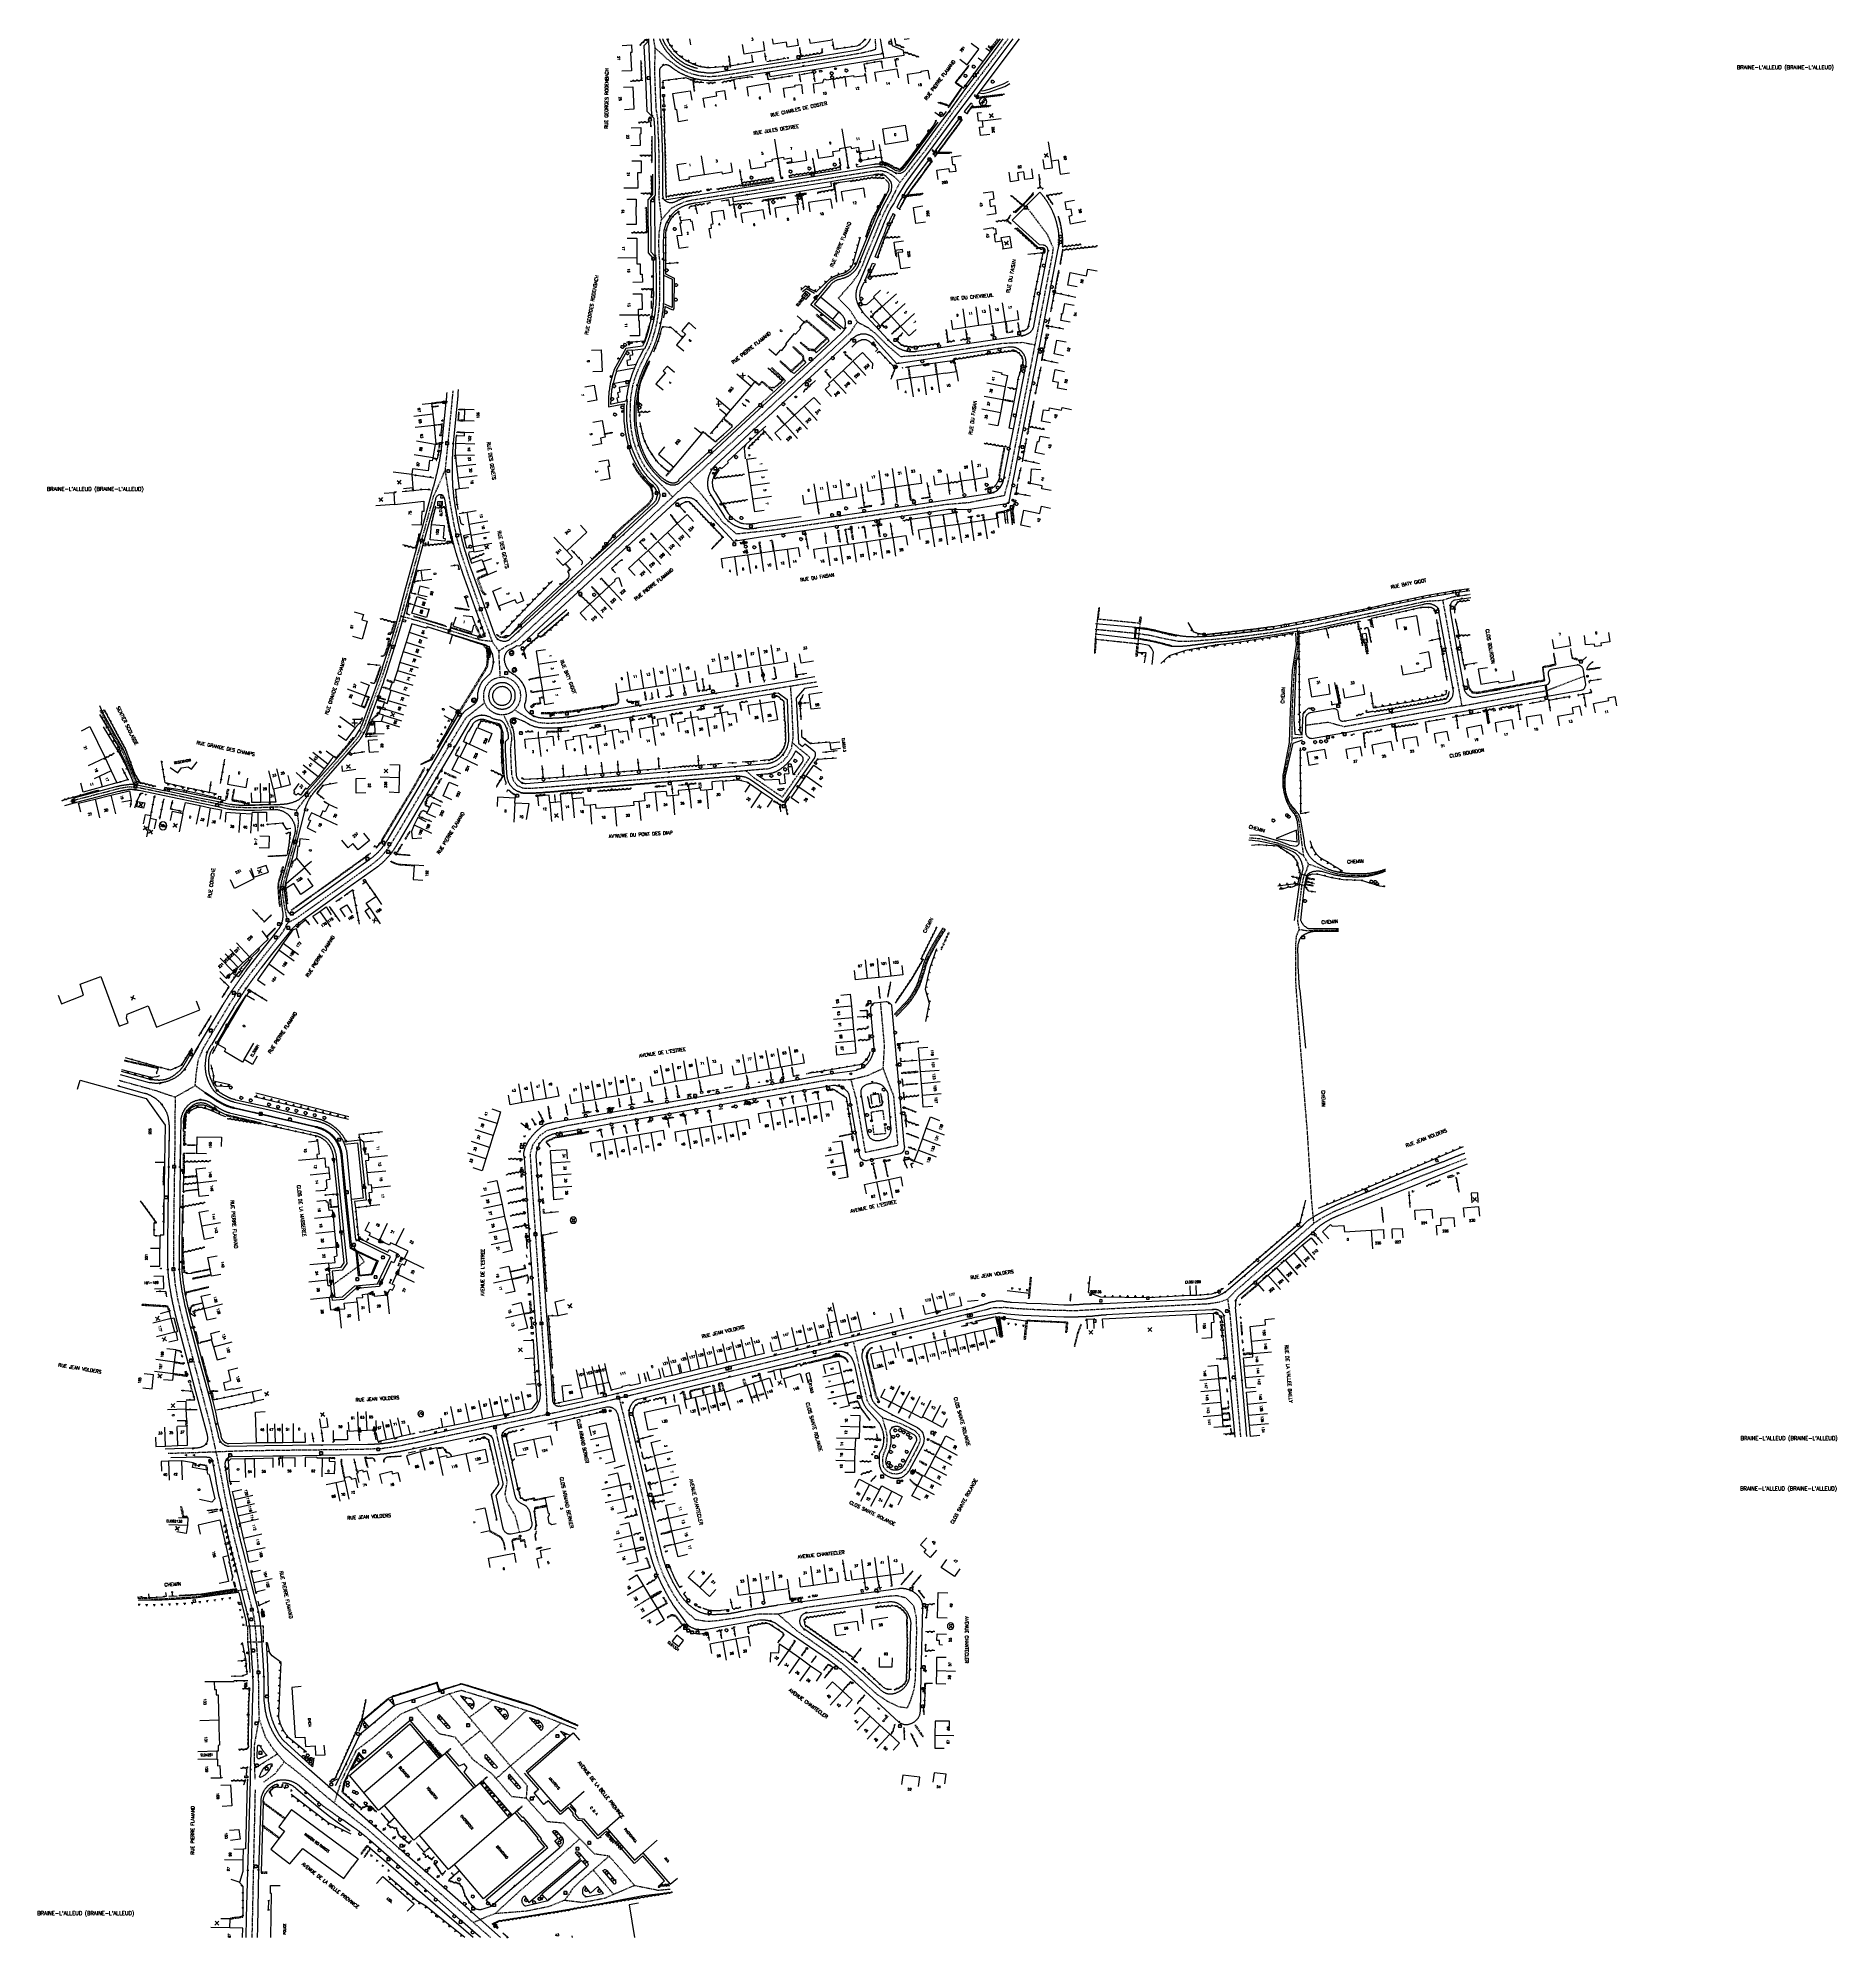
# Model space of a CAD drawing. Header units: millimetres. Extents: x 150037 to 150985, y 153000 to 154000.
import ezdxf
from ezdxf.enums import TextEntityAlignment as Align

# ---------------------------------------------------------------- set-up
doc = ezdxf.new("R2010")
doc.units = ezdxf.units.MM
doc.linetypes.add('DASHED', pattern=[0.75, 0.5, -0.25])
doc.layers.get('0').update_dxf_attribs({"linetype": 'CONTINUOUS'})
for name, color, linetype in [('W0001', 6, 'DASHED'), ('W0008', 7, 'CONTINUOUS'), ('W0017', 7, 'CONTINUOUS'), ('W0100', 7, 'CONTINUOUS'), ('W0105', 7, 'CONTINUOUS'), ('W0112', 1, 'DASHED'), ('W0120', 7, 'CONTINUOUS'), ('W0122', 7, 'DASHED'), ('W0211', 2, 'CONTINUOUS'), ('W0220', 5, 'DASHED'), ('W0300', 7, 'CONTINUOUS'), ('W0302', 3, 'CONTINUOUS'), ('W0310', 3, 'CONTINUOUS'), ('W0322', 7, 'CONTINUOUS'), ('W0330', 7, 'CONTINUOUS'), ('W0400', 7, 'CONTINUOUS'), ('W0420', 7, 'CONTINUOUS'), ('W0430', 7, 'CONTINUOUS'), ('W0432', 7, 'CONTINUOUS'), ('W0454', 7, 'CONTINUOUS'), ('W0469', 7, 'CONTINUOUS'), ('W0515', 5, 'CONTINUOUS'), ('W0980', 7, 'CONTINUOUS'), ('W0984', 7, 'CONTINUOUS'), ('W0989', 7, 'CONTINUOUS'), ('W0991', 7, 'CONTINUOUS'), ('W1102', 7, 'CONTINUOUS'), ('W1471', 7, 'CONTINUOUS')]:
    doc.layers.add(name, color=color, linetype=linetype)
doc.styles.get("Standard").update_dxf_attribs({"font": 'romans.shx', "width": 0.85})

# ---------------------------------------------------------------- blocks, each defined once
blk = doc.blocks.new('t322o')
at = {"color": 0, "linetype": 'Continuous'}
for radius in [0.25, 0.15]:
    blk.add_circle((0, 0), radius, dxfattribs=at)
blk = doc.blocks.new('t991o')
at = {"color": 0, "linetype": 'Continuous'}
for p, q in [((-1, 1), (1, -1)), ((-1, -1), (1, 1))]:
    blk.add_line(p, q, dxfattribs=at)
blk = doc.blocks.new('t105o')
for p, q in [((-0.5, 0), (0.5, 0)), ((0.5, 0), (0.2, 0.1)), ((0.5, 0), (0.2, -0.1))]:
    blk.add_line(p, q)
blk = doc.blocks.new('T400')
for p, q in [((-0.15, 0.3), (0.15, 0.3)), ((-0.15, -0.25), (-0.15, 0.3)), ((-0.15, 0.15), (0.15, 0.15)), ((-0.15, 0), (0.15, 0)), ((0.15, 0.3), (0.15, -0.25)), ((-0.15, -0.15), (0.15, -0.15)), ((-0.15, -0.25), (-0.15, -0.3)), ((-0.15, -0.3), (0.15, -0.3)), ((0.15, -0.3), (0.15, -0.25))]:
    blk.add_line(p, q)
blk = doc.blocks.new('T420')
for p, q in [((0.7, 0.7), (-0.8, 0.7)), ((-0.8, 0.7), (-0.8, -0.8)), ((0.7, 0.7), (0.7, -0.8)), ((0.7, -0.8), (-0.8, -0.8))]:
    blk.add_line(p, q)
blk.add_ellipse((0, 0), major_axis=(-0.53, 0.53), ratio=1, start_param=3.926991, end_param=10.210176)
blk = doc.blocks.new('T300')
for p, q in [((-0.8, 0.5), (-0.9, 0.3)), ((-0.9, 0.3), (-0.9, 0.2)), ((-0.9, 0.2), (-0.7, 0.1)), ((-0.7, 0.6), (-0.8, 0.5)), ((-0.8, -0.1), (-0.7, 0.1)), ((-0.6, 0.7), (-0.7, 0.6)), ((-0.7, 0.1), (-0.7, 0.1)), ((-0.5, 0.7), (-0.6, 0.7)), ((-0.3, 0.6), (-0.5, 0.7)), ((-0.3, 0.6), (-0.2, 0.7)), ((-0.2, 0.6), (-0.3, 0.6)), ((-0.2, 0.7), (-0.1, 0.8)), ((-0.1, 0.8), (0.1, 0.8)), ((0.1, 0.8), (0.2, 0.7)), ((0.2, 0.7), (0.3, 0.6)), ((0.3, 0.6), (0.4, 0.5)), ((0.5, 0.5), (0.3, 0.5)), ((0.4, 0.5), (0.4, 0.5)), ((0.6, 0.4), (0.5, 0.5)), ((0.6, 0.4), (0.7, 0.3)), ((0.7, 0.3), (0.7, 0.2)), ((0.7, 0.2), (0.7, 0.1)), ((0.7, 0.1), (0.7, -0.2)), ((-0.8, -0.2), (-0.8, -0.1)), ((-0.7, -0.3), (-0.8, -0.2)), ((-0.8, -0.2), (-0.8, -0.2)), ((-0.7, -0.4), (-0.7, -0.3)), ((-0.5, -0.5), (-0.7, -0.4)), ((-0.4, -0.5), (-0.5, -0.5)), ((-0.4, -0.5), (-0.3, -0.5)), ((-0.3, -0.5), (-0.3, -0.4)), ((-0.3, -0.6), (-0.3, -0.5)), ((-0.3, -0.5), (-0.3, -0.5)), ((-0.2, -0.7), (-0.3, -0.6)), ((-0.1, -0.8), (-0.2, -0.7)), ((0.1, -0.8), (-0.1, -0.8)), ((0.2, -0.7), (0.1, -0.8)), ((0.3, -0.5), (0.2, -0.5)), ((0.3, -0.6), (0.2, -0.7)), ((0.2, -0.7), (0.2, -0.7)), ((0.5, -0.4), (0.3, -0.5)), ((0.3, -0.5), (0.3, -0.6)), ((0.3, -0.5), (0.3, -0.5)), ((0.6, -0.3), (0.5, -0.4)), ((0.7, -0.2), (0.6, -0.3)), ((0.6, -0.3), (0.6, -0.3))]:
    blk.add_line(p, q)
blk = doc.blocks.new('t310o')
at = {"color": 0, "linetype": 'Continuous'}
for centre, start, end in [((-0.5, 0.4), 216.8699, 323.1304), ((0.5, -0.4), 36.8699, 143.1303)]:
    blk.add_arc(centre, 0.625, start, end, dxfattribs=at)
blk = doc.blocks.new('T430')
at = {"flags": 128}
for points in [[(0.8, 0.8), (-0.8, 0.8)], [(-0.8, 0.8), (-0.8, 0)], [(0.8, 0.8), (-0.8, 0)], [(-0.8, 0), (0.8, 0)], [(-0.4, 2.1), (0.4, 2.1)], [(-0.4, 2.1), (-0.4, 1.3)], [(-0.4, 1.7), (0, 1.7)], [(-0.4, 1.3), (0.4, 1.3)], [(0.8, 0), (0.8, 0.8)]]:
    blk.add_lwpolyline(points, dxfattribs=at)
blk = doc.blocks.new('T454')
for p, q in [((-0.25, 0.25), (0.25, -0.25)), ((-0.25, -0.25), (0.25, 0.25)), ((0.75, 0.75), (0.375, 0.375)), ((-0.375, -0.375), (-0.75, -0.75))]:
    blk.add_line(p, q)
blk.add_ellipse((0, 0), major_axis=(0.354, 0.354), ratio=1, start_param=5.49778714, end_param=11.78097245)
blk = doc.blocks.new('t112o')
at = {"color": 0, "linetype": 'Continuous'}
for p, q in [((-0.5, 0.5), (0.5, 0.5)), ((-0.5, -0.5), (-0.5, 0.5)), ((0.5, 0.5), (0.5, -0.5)), ((0.5, -0.5), (-0.5, -0.5))]:
    blk.add_line(p, q, dxfattribs=at)
blk = doc.blocks.new('T432')
at = {"flags": 128}
for points in [[(0.8, 0.8), (-0.8, 0.8)], [(-0.8, 0.8), (-0.8, 0)], [(0.8, 0.8), (-0.8, 0)], [(-0.8, 0), (0.8, 0)], [(-0.4, 2.1), (0.4, 2.1)], [(-0.4, 2.1), (-0.4, 1.3)], [(-0.4, 1.3), (0.4, 1.3)], [(0, 1.7), (0.4, 1.7)], [(0.4, 1.3), (0.4, 1.7)], [(0.8, 0), (0.8, 0.8)]]:
    blk.add_lwpolyline(points, dxfattribs=at)
blk = doc.blocks.new('t220o')
at = {"color": 0, "linetype": 'Continuous'}
for p, q in [((-0.25, 0.25), (0.25, 0.25)), ((-0.25, -0.25), (0.25, -0.25))]:
    blk.add_line(p, q, dxfattribs=at)
blk = doc.blocks.new('t211o')
at = {"color": 0, "linetype": 'Continuous'}
for p, q in [((-0.3, 0.5), (-0.3, 0)), ((0, 1), (0, 0)), ((0.3, 0.5), (0.3, 0))]:
    blk.add_line(p, q, dxfattribs=at)
blk = doc.blocks.new('T1471')
at = {"color": 0, "linetype": 'Continuous', "flags": 128}
blk.add_lwpolyline([(-0.75, -0.5), (-0.75, 0.5), (0.75, 0.5), (0.75, -0.5), (-0.75, -0.5)], dxfattribs=at)
blk = doc.blocks.new('T469')
at = {"color": 0, "linetype": 'Continuous', "flags": 128}
for points in [[(-0.4, 0.4), (0.4, -0.4)], [(-0.4, -0.4), (0.4, 0.4)]]:
    blk.add_lwpolyline(points, dxfattribs=at)
at = {"color": 0, "linetype": 'Continuous'}
blk.add_circle((0, 0), 0.5, dxfattribs=at)

msp = doc.modelspace()

# ---------------------------------------------------------------- linework, layer by layer
at = {"layer": 'W0001', "flags": 128}
for points in [[(150361.9, 153995.1), (150361.4, 153997.7), (150361.1, 154000)], [(150363.6, 153947.2), (150363.2, 153958.1), (150362.4, 153963.2), (150361.6, 153983), (150361.9, 153995.1), (150366.3, 153991.2), (150368.2, 153989.4), (150370.7, 153987.5), (150373.3, 153985.5), (150376.1, 153983.8), (150379.2, 153982.3), (150382.7, 153981.2), (150385.7, 153980.6), (150390, 153980.2), (150394.2, 153980.4), (150398.4, 153981), (150403, 153981.7), (150434.7, 153986.8), (150462.8, 153991.3), (150470.9, 153992.7), (150478.1, 153994.5), (150478.1, 153995.5), (150477.9, 154000)], [(150547.8, 154000), (150541.9, 153992.2), (150523, 153967.3), (150504.2, 153941.3), (150490.8, 153924.4), (150488.5, 153926.8), (150484.9, 153929.3), (150483, 153930.1)], [(150363.6, 153947.2), (150363.9, 153922.8), (150363.7, 153916.7), (150365.1, 153904.7), (150370.6, 153911), (150375, 153913.2), (150377.7, 153914.4), (150381.4, 153915.2), (150399.7, 153918.1), (150430.3, 153923), (150462.4, 153928.1), (150475.7, 153930.2), (150479.2, 153930.6), (150481.1, 153930.6), (150483, 153930.1)], [(150490.8, 153924.4), (150487, 153917.1), (150485.8, 153914.5)], [(150371, 153758.8), (150365.9, 153764.4), (150363.1, 153767), (150360.1, 153770), (150356.9, 153773.9), (150354.4, 153778.1), (150352.4, 153782.5), (150350.6, 153787.6), (150349.5, 153792.8), (150349, 153796.6), (150348.7, 153801.5), (150348.8, 153806.2), (150349, 153811.2), (150349.5, 153814), (150350.1, 153817.4), (150351, 153820.6), (150352.1, 153823.7), (150353.6, 153827.3), (150355.2, 153830.7), (150356.9, 153834.2), (150358.8, 153837.6), (150360.2, 153841.2), (150361.1, 153843.9), (150362, 153847.3), (150362.8, 153850.7), (150363.4, 153854.2), (150364, 153858.3), (150364.2, 153861.8), (150364.3, 153865.3), (150364.2, 153875.3), (150364.2, 153883.6), (150363.9, 153886.6), (150363.8, 153893.7), (150364, 153898.2), (150365.1, 153904.7)], [(150557.2, 153911.9), (150568.3, 153897.2), (150571.5, 153889.9), (150570.8, 153885), (150566.7, 153864), (150563.9, 153849.5), (150558.4, 153821), (150549.9, 153777.6), (150548.2, 153768.6), (150545.7, 153759.4), (150527.2, 153755.7), (150515.1, 153754.7), (150453.2, 153745.5), (150424.5, 153741.3), (150404.7, 153739.2), (150397.3, 153745.6), (150387, 153759.2), (150379.9, 153766.9)], [(150468.4, 153850.9), (150464.6, 153857), (150458.4, 153863.5), (150465.8, 153871.8), (150468.8, 153876), (150470.8, 153880), (150472.5, 153884.5), (150477.1, 153895.5), (150480.9, 153904.9), (150482.5, 153908.4), (150484.1, 153911.6), (150485.8, 153914.5)], [(150279.4, 153677.6), (150283.9, 153680.5), (150286.1, 153681.4), (150289.5, 153683.6), (150317.8, 153709.6), (150349.8, 153739.2), (150397.3, 153783), (150432.7, 153815.7), (150460.7, 153841.5), (150464.9, 153845.6), (150468.4, 153850.9), (150473.9, 153848), (150478.7, 153844.2), (150483.1, 153839.5), (150491.1, 153832.7), (150504.9, 153833.8), (150544.8, 153839.7), (150555.4, 153840.2), (150561.9, 153838.9)], [(150255.2, 153814.6), (150254.6, 153807.8), (150253.7, 153798.6), (150252.7, 153788.6), (150251.1, 153772.7)], [(150192.4, 153344.1), (150208.6, 153355.9), (150201.2, 153366.5), (150200.2, 153376.5), (150196.9, 153408.8), (150196.4, 153413.6), (150194.7, 153418.3), (150192.9, 153420.9), (150190.3, 153423.6), (150187.4, 153425.4), (150183.6, 153426.8), (150181.1, 153427.4), (150147.1, 153435.3), (150140.3, 153436.8), (150135.2, 153438.5), (150131, 153440.9), (150124.1, 153445.4), (150119.5, 153448.7), (150120.1, 153455.4), (150121.2, 153462.5), (150123.8, 153468.4), (150127.2, 153474.3), (150138.7, 153493.4), (150143.7, 153500.9), (150148.1, 153507.1), (150153.7, 153514.4), (150165.8, 153529.8), (150168.4, 153534.6), (150167.4, 153538.8), (150166.1, 153545.8), (150165.7, 153549), (150165.5, 153551.6), (150165.9, 153554.7), (150168.8, 153565.5), (150172.8, 153580.2), (150173.5, 153583.9), (150174, 153587.6), (150173.5, 153591), (150172.8, 153593.7), (150175.5, 153597.2), (150177.8, 153600.2), (150180.7, 153603.9), (150199.3, 153625), (150204.3, 153630.8), (150206.2, 153633.4), (150207.3, 153635.4), (150209, 153639), (150210.2, 153642.5), (150218.9, 153666.5), (150227.1, 153692.9), (150232.9, 153714.4), (150238.6, 153735.2), (150243, 153751.3), (150245.2, 153759.5), (150247, 153763.1), (150251.1, 153772.7), (150253.1, 153759.2), (150254.2, 153752.7), (150255.7, 153744.3), (150257.5, 153736.3), (150259.5, 153729), (150263.1, 153718.3), (150268.7, 153702.5), (150274, 153688), (150275.9, 153682.6), (150269.8, 153683.3), (150256, 153687.6), (150243.1, 153691.6), (150231.4, 153695), (150227.9, 153695.9)], [(150593.6, 153689.1), (150593.6, 153689.1), (150616.1, 153686.9), (150622.6, 153685.9), (150630.2, 153684.2), (150637.4, 153682.8), (150645.3, 153682.9), (150658.2, 153684), (150669.8, 153685.2), (150685.9, 153687.3), (150700.6, 153689.8), (150709.4, 153691.3), (150735.9, 153697), (150768.2, 153703.9), (150776.7, 153704.4), (150781.9, 153706.1), (150791.3, 153707.5)], [(150776.7, 153704.4), (150777.9, 153698.1), (150781.5, 153677.7), (150786.8, 153648.7), (150766.2, 153645.1), (150724.9, 153637.7), (150716.3, 153640), (150704.7, 153638.4)], [(150674.9, 153579.3), (150680.7, 153578.8), (150689.8, 153576.5), (150696.5, 153573.9), (150700, 153572.4), (150703.6, 153569.6), (150702.6, 153576.5), (150701.4, 153586.2), (150700.8, 153589.3), (150699.5, 153592), (150698, 153594.1), (150696.5, 153596.1), (150695.1, 153598.6), (150694.4, 153600.7), (150693.7, 153603.3), (150693.3, 153605.8), (150693.2, 153607.6), (150693.2, 153609.3), (150693.3, 153611.1), (150693.6, 153613.1), (150694.1, 153615.7), (150696.8, 153628.3), (150697.5, 153631), (150697.5, 153633.7), (150697.4, 153642.4), (150697.6, 153648), (150698.3, 153661.4), (150699.1, 153672.4), (150700.1, 153676.1), (150700.5, 153680.1), (150700.4, 153686.8), (150700.3, 153689.7)], [(150275.9, 153682.6), (150279.4, 153677.6), (150279.4, 153675.5), (150280.1, 153663.7)], [(150281.9, 153644.2), (150285.2, 153637), (150286, 153633.8), (150286.2, 153631.4), (150285.5, 153626.2), (150285.9, 153617.2), (150286.2, 153612.4), (150287, 153609.5), (150289, 153606.9), (150291.9, 153605.5), (150295.3, 153605.3), (150302.8, 153605.8), (150368, 153611.2), (150405.3, 153614.3), (150417.6, 153615.4), (150421.9, 153615.7), (150425.8, 153617.2), (150429.1, 153619.5), (150431.6, 153622.3), (150433.7, 153626.3), (150434.6, 153632.4), (150433.8, 153651.1), (150433.2, 153659.2)], [(150287.7, 153646.6), (150296.1, 153641.5), (150300.4, 153640), (150305.7, 153639.6), (150311.9, 153639.9), (150319.8, 153640.8), (150334.9, 153643.3), (150393.5, 153652.7), (150446.8, 153661.4), (150446.8, 153661.4)], [(150786.8, 153648.7), (150804.9, 153652), (150831.3, 153656.7), (150851.3, 153664.4)], [(150069.3, 153646.2), (150076.2, 153634), (150080.3, 153626.9), (150081, 153624.9), (150083.9, 153618.3), (150087.8, 153608.5), (150088.6, 153605.7)], [(150168.4, 153534.6), (150173.6, 153537.4), (150181, 153542.7), (150197.6, 153554.5), (150208.8, 153562.5), (150213.5, 153565.9), (150216.9, 153568.8), (150220.3, 153572.6), (150223.1, 153576.7), (150227.1, 153583.3), (150247.6, 153618.1), (150259.3, 153637.9), (150262.4, 153642.7), (150271.9, 153650.3)], [(150409.5, 153614.7), (150413.3, 153611.3), (150428.9, 153600.6), (150443.4, 153621.6), (150436.6, 153627.1), (150434.1, 153629.4)], [(150702.9, 153632.1), (150697.5, 153631.5)], [(150172.8, 153593.7), (150169.8, 153594.1), (150165.1, 153595.3), (150160.7, 153595.3), (150151.1, 153595), (150145.2, 153595.1), (150140.2, 153595.3), (150136.2, 153595.9), (150131.7, 153596.9), (150113.6, 153600.6), (150094.9, 153604.5), (150089.9, 153605.5), (150087.2, 153605.9), (150084.9, 153606), (150081.8, 153605.6), (150079, 153605), (150068.2, 153602.2), (150053.4, 153598.3)], [(150670.4, 153263.7), (150667.5, 153297), (150664.9, 153327.2), (150663.6, 153336.3), (150667.4, 153340.4), (150676.7, 153348.5), (150692.4, 153362), (150704.4, 153372.3), (150708.9, 153376.2), (150707.7, 153388.9), (150705.5, 153424.5), (150701.9, 153468.7), (150699.3, 153504.5), (150699.4, 153523.3), (150699.8, 153527.6), (150701.2, 153531), (150700.4, 153535.7), (150702.6, 153554.1), (150703.7, 153559.1), (150704.9, 153561.7), (150706.1, 153565.4), (150710.9, 153563.8), (150714.9, 153562.2), (150718.1, 153561.1), (150721.9, 153560.2), (150725.7, 153559.7), (150728.5, 153559.5), (150731.6, 153559.5), (150734.8, 153559.5), (150738, 153559.8), (150741.1, 153560.4), (150744.1, 153561.3), (150746.6, 153562.2)], [(150706.1, 153565.4), (150705, 153567.3), (150703.6, 153569.6)], [(150514.2, 153531.4), (150510.9, 153526.3), (150509.3, 153523.5), (150507.8, 153520.7), (150506.3, 153517.9), (150505.1, 153515.4), (150504.3, 153513.3), (150503.3, 153510.2), (150502.4, 153507.2), (150501.4, 153504.1), (150500.4, 153501.4), (150499.1, 153498.9), (150497.3, 153495.9), (150495.3, 153493.1), (150492.7, 153490.3), (150488.3, 153485.7)], [(150701.2, 153531), (150705.9, 153530.3), (150710, 153530.6), (150715, 153530.6), (150721.9, 153530.7)], [(150482, 153457.7), (150473.6, 153453.9), (150464.9, 153451.8), (150467.6, 153442.1), (150472.5, 153413.6), (150489.8, 153417.3), (150487.6, 153443.1), (150482, 153457.7), (150482.7, 153469.9), (150480.6, 153492.7)], [(150079.4, 153451.5), (150092.2, 153448), (150098.8, 153446.1), (150108.9, 153442.7), (150108.8, 153432.3), (150108.8, 153423.9), (150108.2, 153382.8), (150108, 153365.9), (150108, 153352.9), (150108.9, 153343.8), (150110, 153337.4), (150111.6, 153330.1), (150114.7, 153318.1), (150120, 153298.3), (150127.4, 153269.6), (150132.8, 153244.4), (150135, 153232.7), (150137, 153223.4), (150140.1, 153210.1), (150147.3, 153181.1), (150149.9, 153170.9), (150150.6, 153167.3), (150151, 153164), (150151.5, 153158.2), (150151.9, 153151.9), (150152.4, 153143.4), (150152.8, 153133.7), (150152.8, 153123.4), (150153.1, 153115.6)], [(150108.9, 153442.7), (150119.5, 153448.7)], [(150465.3, 153451.9), (150461.6, 153451.6), (150452.9, 153451.6), (150385.2, 153439.7), (150315.2, 153427.5), (150304.6, 153424.9), (150301.1, 153422.4), (150297.4, 153417.7), (150295.9, 153413), (150296.2, 153408.1), (150296.7, 153399.6), (150300.2, 153348.6), (150304.4, 153287.7), (150304.9, 153275.5)], [(150789, 153410.2), (150762.8, 153400), (150742.5, 153391.7), (150728.2, 153385.9), (150719.9, 153382.5), (150713.7, 153379.3), (150708.9, 153376.2)], [(150663.6, 153336.3), (150659, 153334.6), (150653.2, 153333.7), (150639.3, 153333), (150597.5, 153330.9), (150583.5, 153330.1), (150571.1, 153330.3), (150561.7, 153330.7), (150552.5, 153331.2), (150546.2, 153331.8), (150539.7, 153331.6), (150531.7, 153329.5), (150478.5, 153316.8), (150426, 153304.1), (150366.8, 153289.8), (150324.3, 153279.7), (150289.3, 153272.1), (150249.2, 153263.5), (150236.5, 153260.8), (150226.6, 153258.8), (150217.8, 153257.5), (150207.1, 153257.1), (150194.5, 153256.9), (150167.2, 153256.6), (150145.3, 153256.3), (150121.3, 153255.4), (150105.3, 153254.9)], [(150481.7, 153273.7), (150477.9, 153277.4), (150474.8, 153280.7), (150473.5, 153283.1), (150472.6, 153287.1), (150471.1, 153293.4), (150468.9, 153302.9), (150466.3, 153313.9)], [(150426.5, 153170.4), (150415.9, 153170.3), (150407.3, 153168.7), (150394.5, 153166.8), (150389.2, 153166.4), (150383.2, 153167.4), (150379.3, 153170.8), (150375.1, 153175.3), (150371.5, 153180.7), (150368.1, 153186.9), (150366.1, 153191.1), (150363.9, 153196.8), (150361.9, 153203.5), (150360.4, 153209.8), (150358.9, 153216.3), (150352.5, 153243.7), (150345.5, 153273.9), (150343, 153284.2)], [(150290.4, 153213.6), (150288.1, 153222.3), (150283.7, 153229.6), (150282.8, 153233.6), (150283.9, 153240.2), (150282.5, 153246.6), (150279, 153262.3), (150277.4, 153269.6)], [(150089.2, 153178.7), (150099.9, 153178.4), (150111.7, 153179), (150122.9, 153179.8), (150134.6, 153181.6), (150146.7, 153183.5)], [(150253.3, 153128.4), (150227.8, 153117.7), (150213.1, 153105.2), (150204.3, 153098.6), (150196.5, 153082.8), (150192.7, 153070.9)], [(150337.7, 153042.9), (150330, 153044), (150314, 153060.2), (150305.1, 153061), (150294, 153073.3), (150294.5, 153079.9), (150253.3, 153128.4), (150259.6, 153130.3), (150283.3, 153123.1), (150302.2, 153117), (150320.2, 153109.9)], [(150263.9, 153116), (150276.3, 153125.2)], [(150275.1, 153000), (150272.7, 153002.1), (150255.6, 153017.1), (150226.6, 153042.6), (150210.6, 153056.7), (150196.4, 153067.9), (150188.9, 153074), (150180.4, 153081.3), (150174.4, 153086.3), (150166.4, 153092.6), (150160.5, 153099.5), (150156.6, 153105.4), (150153.1, 153115.6), (150150.6, 153101.4), (150150.5, 153095.4), (150150.9, 153083.5)], [(150294, 153073.3), (150286.3, 153074.2), (150276, 153086.1), (150266.1, 153093.5), (150256.5, 153105.5), (150248.1, 153107.3), (150235.9, 153121.1)], [(150275.5, 153102.3), (150294.1, 153119.6)], [(150269.8, 153109), (150259.9, 153101.3)], [(150312.3, 153113), (150285.6, 153090.4), (150278, 153083.7)], [(150150.7, 153089.1), (150162.8, 153096.8)], [(150155.7, 153082), (150161.5, 153086.2), (150166.4, 153092.5)], [(150350.9, 153027.5), (150346.9, 153032.2), (150337.6, 153042.9), (150331.6, 153037.7), (150322.5, 153029.8), (150318.9, 153026.5), (150314.2, 153019.7), (150305.8, 153016.3), (150294, 153013.9), (150277.4, 153012.6), (150290.2, 153024.3), (150322.1, 153052)], [(150339.9, 153022.8), (150329.2, 153035.6)], [(150314.2, 153019.7), (150323.5, 153018.6), (150326.3, 153019.1), (150335.2, 153020.8), (150350.9, 153027.5), (150363.4, 153025), (150370, 153025.6)], [(150277.4, 153012.6), (150273.4, 153011.1), (150266.1, 153007.9)]]:
    msp.add_lwpolyline(points, dxfattribs=at)
for points in [[(150271.3, 153653.2), (150271.3, 153652.9), (150271.4, 153652.5), (150271.4, 153652.1), (150271.5, 153651.8), (150271.6, 153651.4), (150271.7, 153651.1), (150271.8, 153650.7), (150271.9, 153650.4), (150272.1, 153650), (150272.2, 153649.7), (150272.4, 153649.3), (150272.6, 153649), (150272.8, 153648.7), (150273, 153648.3), (150273.2, 153648), (150273.5, 153647.7), (150273.8, 153647.4), (150274, 153647.2), (150274.3, 153646.9), (150274.5, 153646.7), (150274.8, 153646.5), (150275.1, 153646.3), (150275.3, 153646.1), (150275.6, 153645.9), (150275.9, 153645.7), (150276.2, 153645.5), (150276.5, 153645.3), (150276.8, 153645.2), (150277.2, 153645), (150277.5, 153644.9), (150277.8, 153644.7), (150278.2, 153644.6), (150278.5, 153644.5), (150278.8, 153644.4), (150279.2, 153644.4), (150279.5, 153644.3), (150279.9, 153644.2), (150280.3, 153644.2), (150280.6, 153644.2), (150281, 153644.2), (150281.4, 153644.1), (150281.7, 153644.2), (150282.1, 153644.2), (150282.5, 153644.2), (150282.9, 153644.3), (150283.2, 153644.3), (150283.6, 153644.4), (150283.9, 153644.5), (150284.3, 153644.6), (150284.6, 153644.7), (150285, 153644.9), (150285.3, 153645), (150285.6, 153645.2), (150286, 153645.4), (150286.3, 153645.5), (150286.6, 153645.7), (150286.9, 153645.9), (150287.2, 153646.2), (150287.4, 153646.4), (150287.7, 153646.6), (150288, 153646.9), (150288.2, 153647.1), (150288.5, 153647.4), (150288.7, 153647.7), (150288.9, 153648), (150289.2, 153648.3), (150289.4, 153648.6), (150289.6, 153648.9), (150289.8, 153649.2), (150289.9, 153649.5), (150290.1, 153649.8), (150290.2, 153650.2), (150290.4, 153650.5), (150290.5, 153650.9), (150290.6, 153651.2), (150290.7, 153651.5), (150290.8, 153651.9), (150290.8, 153652.2), (150290.9, 153652.6), (150290.9, 153652.9), (150291, 153653.3), (150291, 153653.6), (150291, 153654), (150291, 153654.3), (150291, 153654.7), (150290.9, 153655.1), (150290.9, 153655.5), (150290.8, 153655.8), (150290.8, 153656.2), (150290.7, 153656.6), (150290.6, 153656.9), (150290.5, 153657.3), (150290.3, 153657.6), (150290.2, 153658), (150290, 153658.3), (150289.9, 153658.7), (150289.7, 153659), (150289.5, 153659.3), (150289.3, 153659.6), (150289, 153659.9), (150288.8, 153660.2), (150288.6, 153660.5), (150288.3, 153660.7), (150288, 153661), (150287.8, 153661.2), (150287.5, 153661.5), (150287.2, 153661.7), (150287, 153661.9), (150286.7, 153662.1), (150286.4, 153662.3), (150286.1, 153662.5), (150285.8, 153662.7), (150285.4, 153662.8), (150285.1, 153663), (150284.8, 153663.1), (150284.5, 153663.2), (150284.1, 153663.4), (150283.8, 153663.5), (150283.4, 153663.5), (150283, 153663.6), (150282.7, 153663.7), (150282.3, 153663.7), (150281.9, 153663.8), (150281.6, 153663.8), (150281.2, 153663.8), (150280.8, 153663.8), (150280.5, 153663.7), (150280.1, 153663.7), (150279.8, 153663.7), (150279.4, 153663.6), (150279.1, 153663.5), (150278.7, 153663.4), (150278.4, 153663.4), (150278, 153663.2), (150277.7, 153663.1), (150277.4, 153663), (150277, 153662.9), (150276.7, 153662.7), (150276.4, 153662.5), (150276.1, 153662.4), (150275.8, 153662.2), (150275.5, 153662), (150275.2, 153661.8), (150274.9, 153661.6), (150274.7, 153661.3), (150274.4, 153661.1), (150274.1, 153660.9), (150273.9, 153660.6), (150273.6, 153660.3), (150273.4, 153660), (150273.1, 153659.7), (150272.9, 153659.4), (150272.7, 153659.1), (150272.5, 153658.8), (150272.3, 153658.4), (150272.2, 153658.1), (150272, 153657.8), (150271.9, 153657.4), (150271.8, 153657.1), (150271.7, 153656.7), (150271.6, 153656.4), (150271.5, 153656), (150271.4, 153655.7), (150271.4, 153655.3), (150271.3, 153655), (150271.3, 153654.6), (150271.3, 153654.3), (150271.3, 153653.9), (150271.3, 153653.6)], [(150484.1, 153264.1), (150483.7, 153266.3), (150481.7, 153273.7), (150491.3, 153270.8), (150498.8, 153266.9), (150500.7, 153264.9), (150501.5, 153262.2), (150500.7, 153259.6), (150495.5, 153249.7), (150493.5, 153246.4), (150491.5, 153244.7), (150489.2, 153244.1), (150486.7, 153244.3), (150484.1, 153245.5), (150482.3, 153247.6), (150481.7, 153250.2), (150481.8, 153252.8), (150482.5, 153255.4), (150483.7, 153258.4), (150484.1, 153261.1)], [(150483.8, 153179.8), (150489.3, 153180.2), (150493.6, 153179.1), (150498, 153174.8), (150499.3, 153168.6), (150499.5, 153161.4), (150498.8, 153135.9), (150498.1, 153130.7), (150496.4, 153125), (150494.6, 153120.9), (150490.2, 153121.5), (150484.3, 153124.4), (150478.7, 153128.1), (150470.3, 153135.8), (150461.7, 153143.3), (150453.3, 153149.8), (150445.4, 153155.3), (150436.6, 153161.5), (150426.5, 153170.4), (150441.4, 153174)]]:
    msp.add_lwpolyline(points, close=True, dxfattribs=at)
at = {"layer": 'W0001'}
msp.add_lwpolyline([(150149.5, 153000), (150151, 153068.7), (150151.2, 153077.8)], dxfattribs=at)
at = {"layer": 'W0008', "flags": 128}
for points in [[(150358.3, 153998.8), (150355.9, 153996.4), (150356.5, 153983.6), (150357.4, 153961.9), (150359.9, 153959.4)], [(150358.3, 154000), (150358.3, 153998.8), (150359, 153982.4), (150359.9, 153959.4), (150361.2, 153958.2), (150361.2, 153957.9), (150361.2, 153957.7), (150361.2, 153957.4), (150361.2, 153957.1), (150361.2, 153956.9), (150361.3, 153956.6), (150361.3, 153956.4), (150361.3, 153956.1), (150361.3, 153955.9), (150361.3, 153955.6), (150361.3, 153955.4), (150361.3, 153955.1), (150361.3, 153954.9), (150361.3, 153954.6), (150361.4, 153954.4), (150361.4, 153954.1), (150361.4, 153953.9), (150361.4, 153953.6), (150361.4, 153953.4), (150361.4, 153953.1), (150361.4, 153952.9), (150361.4, 153952.6), (150361.4, 153952.4), (150361.5, 153952.1), (150361.5, 153951.9), (150361.5, 153951.6), (150361.5, 153951.4), (150361.5, 153951.1), (150361.5, 153950.9), (150361.5, 153950.6), (150361.5, 153950.4), (150361.5, 153950.1), (150361.5, 153949.9), (150361.5, 153949.6), (150361.6, 153949.4), (150361.6, 153949.1), (150361.6, 153948.9), (150361.6, 153948.6), (150361.6, 153948.4), (150361.6, 153948.1), (150361.6, 153947.9), (150361.6, 153947.6), (150361.6, 153947.4), (150361.6, 153947.2)], [(150364.1, 154000), (150364.2, 153999.8), (150364.2, 153999.6), (150364.3, 153999.4), (150364.5, 153999.2), (150364.6, 153998.9), (150364.7, 153998.7), (150364.8, 153998.5), (150364.9, 153998.3), (150365, 153998), (150365.1, 153997.8), (150365.2, 153997.6), (150365.3, 153997.4), (150365.4, 153997.2), (150365.6, 153997), (150365.7, 153996.7), (150365.8, 153996.5), (150365.9, 153996.3), (150366, 153996.1), (150366.2, 153995.9), (150366.3, 153995.7), (150366.4, 153995.5), (150366.6, 153995.3), (150366.7, 153995.1), (150366.8, 153994.8), (150367, 153994.6), (150367.1, 153994.4), (150367.3, 153994.2), (150367.4, 153994), (150367.5, 153993.8), (150367.7, 153993.6), (150367.8, 153993.4), (150368, 153993.2), (150368.2, 153993), (150368.3, 153992.8), (150368.5, 153992.6), (150368.6, 153992.5), (150368.8, 153992.3), (150369, 153992.1), (150369.1, 153991.9), (150369.3, 153991.7), (150369.5, 153991.5), (150369.6, 153991.3), (150369.8, 153991.2), (150370, 153991), (150370.1, 153990.8), (150370.3, 153990.6), (150370.5, 153990.4), (150370.7, 153990.3), (150370.8, 153990.1), (150371, 153989.9), (150371.2, 153989.7), (150371.4, 153989.6), (150371.6, 153989.4), (150371.8, 153989.2), (150371.9, 153989.1), (150372.1, 153988.9), (150372.3, 153988.7), (150372.5, 153988.6), (150372.7, 153988.4), (150372.9, 153988.3), (150373.1, 153988.1), (150373.3, 153988), (150373.5, 153987.8), (150373.7, 153987.7), (150373.9, 153987.5), (150374.1, 153987.4), (150374.3, 153987.2), (150374.5, 153987.1), (150374.7, 153986.9), (150374.9, 153986.8), (150375.1, 153986.7), (150375.3, 153986.5), (150375.5, 153986.4), (150375.8, 153986.2), (150376, 153986.1), (150376.2, 153986), (150376.4, 153985.9), (150376.6, 153985.7), (150376.9, 153985.6), (150377.1, 153985.5), (150377.3, 153985.4), (150377.5, 153985.3), (150377.8, 153985.2), (150378, 153985), (150378.2, 153984.9), (150378.5, 153984.8), (150378.7, 153984.7), (150378.9, 153984.6), (150379.2, 153984.5), (150379.4, 153984.4), (150379.6, 153984.3), (150379.9, 153984.2), (150380.1, 153984.1), (150380.3, 153984), (150380.6, 153983.9), (150380.8, 153983.8), (150381, 153983.8), (150381.3, 153983.7), (150381.5, 153983.6), (150381.8, 153983.5), (150382, 153983.4), (150382.3, 153983.4), (150382.5, 153983.3), (150382.7, 153983.2), (150383, 153983.2), (150383.2, 153983.1), (150383.5, 153983), (150383.7, 153983), (150384, 153982.9), (150384.2, 153982.9), (150384.5, 153982.8), (150384.7, 153982.7), (150385, 153982.7), (150385.2, 153982.6), (150385.4, 153982.6), (150385.7, 153982.6), (150385.9, 153982.5), (150386.2, 153982.5), (150386.4, 153982.5), (150386.6, 153982.4), (150386.9, 153982.4), (150387.1, 153982.4), (150387.4, 153982.4), (150387.6, 153982.3), (150387.9, 153982.3), (150388.1, 153982.3), (150388.4, 153982.3), (150388.6, 153982.3), (150388.9, 153982.2), (150389.1, 153982.2), (150389.4, 153982.2), (150389.6, 153982.2), (150389.9, 153982.2), (150390.2, 153982.2), (150390.4, 153982.2), (150390.7, 153982.2), (150390.9, 153982.2), (150391.2, 153982.2), (150391.4, 153982.2), (150391.7, 153982.2), (150391.9, 153982.2), (150392.2, 153982.2), (150392.4, 153982.2), (150392.7, 153982.2), (150393, 153982.3), (150393.2, 153982.3), (150393.5, 153982.3), (150393.7, 153982.3), (150394, 153982.4), (150394.2, 153982.4), (150394.5, 153982.4), (150394.7, 153982.5), (150395, 153982.5), (150395.2, 153982.5), (150395.5, 153982.6), (150438.2, 153989.4), (150450.6, 153991.3), (150467.7, 153994.1), (150467.9, 153994.1), (150468.2, 153994.2), (150468.4, 153994.2), (150468.7, 153994.3), (150468.9, 153994.3), (150469.2, 153994.4), (150469.4, 153994.5), (150469.7, 153994.5), (150469.9, 153994.6), (150470.1, 153994.7), (150470.3, 153994.8), (150470.6, 153995), (150470.8, 153995.1), (150471, 153995.2), (150471.2, 153995.3), (150471.4, 153995.5), (150471.6, 153995.6), (150471.8, 153995.8), (150472, 153995.9), (150472.2, 153996.1), (150472.4, 153996.2), (150472.6, 153996.4), (150472.8, 153996.6), (150472.9, 153996.7), (150473.1, 153996.9), (150473.3, 153997.1), (150473.5, 153997.3), (150473.7, 153997.5), (150473.9, 153997.7), (150474, 153997.9), (150474.2, 153998.1), (150474.3, 153998.3), (150474.5, 153998.5), (150474.6, 153998.8), (150474.7, 153999), (150474.9, 153999.2), (150475, 153999.5), (150475.1, 153999.7), (150475.2, 153999.9), (150475.2, 154000)], [(150365.6, 153947.3), (150365.6, 153947.3), (150365.6, 153947.6), (150365.6, 153947.8), (150365.6, 153948.1), (150365.6, 153948.3), (150365.6, 153948.5), (150365.6, 153948.8), (150365.5, 153949), (150365.5, 153949.3), (150365.5, 153949.5), (150365.5, 153949.8), (150365.5, 153950), (150365.5, 153950.3), (150365.5, 153950.5), (150365.5, 153950.8), (150365.5, 153951), (150365.5, 153951.2), (150365.5, 153951.5), (150365.4, 153951.7), (150365.4, 153952), (150365.4, 153952.2), (150365.4, 153952.5), (150364.9, 153965.7), (150364.2, 153982.5), (150364.2, 153982.7), (150364.2, 153983), (150364.2, 153983.3), (150364.2, 153983.5), (150364.3, 153983.8), (150364.3, 153984), (150364.4, 153984.2), (150364.5, 153984.5), (150364.6, 153984.7), (150364.8, 153984.9), (150364.9, 153985.1), (150365.1, 153985.3), (150365.3, 153985.5), (150365.5, 153985.6), (150365.7, 153985.8), (150365.9, 153985.9), (150366.1, 153986.1), (150366.3, 153986.2), (150366.6, 153986.3), (150366.8, 153986.4), (150367, 153986.4), (150367.3, 153986.5), (150367.5, 153986.5), (150367.8, 153986.5), (150368, 153986.4), (150368.2, 153986.4), (150368.5, 153986.3), (150368.7, 153986.2), (150368.9, 153986.1), (150369.1, 153986), (150369.3, 153985.9), (150371.1, 153984.6), (150371.3, 153984.5), (150371.5, 153984.3), (150371.7, 153984.2), (150371.9, 153984), (150372.1, 153983.9), (150372.3, 153983.7), (150372.5, 153983.6), (150372.7, 153983.5), (150373, 153983.3), (150373.2, 153983.2), (150373.4, 153983), (150373.6, 153982.9), (150373.8, 153982.8), (150374, 153982.7), (150374.2, 153982.5), (150374.5, 153982.4), (150374.7, 153982.3), (150374.9, 153982.2), (150375.1, 153982), (150375.4, 153981.9), (150375.6, 153981.8), (150375.8, 153981.7), (150376, 153981.6), (150376.3, 153981.5), (150376.5, 153981.4), (150376.7, 153981.3), (150376.9, 153981.2), (150377.2, 153981.1), (150377.4, 153980.9), (150377.6, 153980.8), (150377.9, 153980.8), (150378.1, 153980.7), (150378.3, 153980.6), (150378.6, 153980.5), (150378.8, 153980.4), (150379, 153980.3), (150379.3, 153980.2), (150379.5, 153980.1), (150379.8, 153980), (150380, 153980), (150380.2, 153979.9), (150380.5, 153979.8), (150380.7, 153979.7), (150380.9, 153979.6), (150381.2, 153979.6), (150381.4, 153979.5), (150381.7, 153979.4), (150381.9, 153979.4), (150382.1, 153979.3), (150382.4, 153979.2), (150382.6, 153979.2), (150382.9, 153979.1), (150383.1, 153979), (150383.3, 153979), (150383.6, 153978.9), (150383.8, 153978.9), (150384.1, 153978.8), (150384.4, 153978.8), (150384.6, 153978.7), (150384.9, 153978.7), (150385.1, 153978.6), (150385.4, 153978.6), (150385.6, 153978.6), (150385.9, 153978.5), (150386.1, 153978.5), (150386.4, 153978.5), (150386.6, 153978.4), (150386.9, 153978.4), (150387.1, 153978.4), (150387.4, 153978.3), (150387.7, 153978.3), (150387.9, 153978.3), (150388.2, 153978.3), (150388.4, 153978.2), (150388.7, 153978.2), (150389, 153978.2), (150389.2, 153978.2), (150389.5, 153978.2), (150389.7, 153978.2), (150390, 153978.1), (150390.2, 153978.1), (150390.5, 153978.1), (150390.7, 153978.1), (150391, 153978.1), (150391.2, 153978.1), (150391.5, 153978.1), (150391.7, 153978.1), (150392, 153978.1), (150392.2, 153978.2), (150392.5, 153978.2), (150392.7, 153978.2), (150393, 153978.2), (150393.2, 153978.2), (150393.5, 153978.2), (150393.7, 153978.3), (150394, 153978.3), (150394.2, 153978.3), (150394.5, 153978.4), (150394.7, 153978.4), (150395, 153978.4), (150395.2, 153978.5), (150395.5, 153978.5), (150395.7, 153978.5), (150396, 153978.6), (150396.2, 153978.6), (150396.5, 153978.6), (150396.7, 153978.7), (150397, 153978.7), (150397.2, 153978.8), (150411.6, 153981.1), (150421.8, 153982.7), (150438, 153985.3), (150466.2, 153989.8), (150481.9, 153992.3), (150481.2, 153995.9), (150480.6, 154000)], [(150421.8, 153982.7), (150422.2, 153980.2), (150437.8, 153982.7), (150467.5, 153987.4), (150482.2, 153989.8), (150493, 153991.5), (150492.7, 153993.8), (150486.8, 153996.3), (150486.1, 154000)], [(150481.9, 153992.3), (150482.2, 153989.8)], [(150361.6, 153947.2), (150361.9, 153933.4), (150361.9, 153917.7), (150361.4, 153917.1), (150361.6, 153885.5), (150362.2, 153884.9), (150362.3, 153868.7), (150362.3, 153868.4), (150362.3, 153868.1), (150362.3, 153867.9), (150362.3, 153867.6), (150362.3, 153867.4), (150362.3, 153867.1), (150362.3, 153866.9), (150362.3, 153866.6), (150362.3, 153866.4), (150362.3, 153866.1), (150362.3, 153865.9), (150362.3, 153865.6), (150362.3, 153865.3), (150362.3, 153865.1), (150362.3, 153864.8), (150362.3, 153864.6), (150362.3, 153864.3), (150362.3, 153864.1), (150362.3, 153863.8), (150362.3, 153863.6), (150362.3, 153863.3), (150362.3, 153863.1), (150362.3, 153862.8), (150362.2, 153862.6), (150362.2, 153862.3), (150362.2, 153862.1), (150362.2, 153861.8), (150362.2, 153861.6), (150362.2, 153861.3), (150362.2, 153861.1), (150362.2, 153860.8), (150362.1, 153860.6), (150362.1, 153860.3), (150362.1, 153860.1), (150362.1, 153859.9), (150362.1, 153859.6), (150362.1, 153859.4), (150362, 153859.1), (150362, 153858.9), (150362, 153858.6), (150362, 153858.4), (150361.9, 153858.1), (150361.9, 153857.9), (150361.9, 153857.6), (150361.9, 153857.4), (150361.8, 153857.2), (150361.8, 153856.9), (150361.8, 153856.7), (150361.8, 153856.4), (150361.7, 153856.2), (150361.7, 153855.9), (150361.7, 153855.7), (150361.6, 153855.4), (150361.6, 153855.1), (150361.6, 153854.9), (150361.5, 153854.6), (150361.5, 153854.4), (150361.4, 153854.1), (150361.4, 153853.9), (150361.3, 153853.6), (150361.3, 153853.4), (150361.3, 153853.1), (150361.2, 153852.9), (150361.2, 153852.6), (150361.1, 153852.4), (150361.1, 153852.1), (150361, 153851.9), (150361, 153851.7), (150360.9, 153851.4), (150360.9, 153851.2), (150360.8, 153850.9), (150360.8, 153850.7), (150360.7, 153850.4), (150360.7, 153850.2), (150360.6, 153850), (150360.5, 153849.7), (150360.5, 153849.5), (150360.4, 153849.2), (150360.4, 153849), (150360.3, 153848.8), (150360.3, 153848.5), (150360.2, 153848.3), (150360.1, 153848), (150360.1, 153847.8), (150360, 153847.5), (150360, 153847.3), (150359.9, 153847.1), (150359.8, 153846.8), (150359.8, 153846.6), (150359.7, 153846.3), (150359.6, 153846.1), (150359.6, 153845.9), (150359.5, 153845.6), (150359.4, 153845.4), (150359.4, 153845.1), (150359.3, 153844.9), (150359.2, 153844.6), (150359.1, 153844.4), (150359.1, 153844.2), (150359, 153843.9), (150358.9, 153843.7), (150358.8, 153843.4), (150358.8, 153843.2), (150358.7, 153842.9), (150358.6, 153842.7), (150358.5, 153842.5), (150358.4, 153842.2), (150358.3, 153842), (150358.3, 153841.7), (150358.2, 153841.5), (150358.1, 153841.3), (150358, 153841), (150357.9, 153840.8), (150357.8, 153840.5), (150357.7, 153840.3), (150357.7, 153840.1), (150357.6, 153839.8), (150357.5, 153839.6), (150357.4, 153839.4), (150357.3, 153839.2), (150357.2, 153838.9), (150357.1, 153838.7), (150357, 153838.5), (150356.9, 153838.2), (150356.8, 153838), (150356.7, 153837.8), (150356.6, 153837.6), (150356.5, 153837.3), (150356.4, 153837.1), (150356.3, 153836.9), (150356.2, 153836.7), (150355.6, 153836.6), (150353.5, 153832.2), (150353.4, 153832), (150353.3, 153831.8), (150353.2, 153831.6), (150353, 153831.4), (150352.9, 153831.1), (150352.8, 153830.9), (150352.7, 153830.7), (150352.6, 153830.5), (150352.5, 153830.3), (150352.4, 153830.1), (150352.3, 153829.8), (150352.2, 153829.6), (150352.1, 153829.4), (150352, 153829.2), (150351.9, 153829), (150351.8, 153828.7), (150351.7, 153828.5), (150351.6, 153828.3), (150351.5, 153828), (150351.4, 153827.8), (150351.3, 153827.6), (150351.2, 153827.3), (150351.1, 153827.1), (150351, 153826.8), (150350.9, 153826.6), (150350.8, 153826.4), (150350.7, 153826.1), (150350.6, 153825.9), (150350.5, 153825.7), (150350.4, 153825.4), (150350.3, 153825.2), (150350.2, 153824.9), (150350.1, 153824.7), (150350, 153824.5), (150349.9, 153824.2), (150349.8, 153824), (150349.7, 153823.8), (150349.7, 153823.5), (150349.6, 153823.3), (150349.5, 153823), (150349.4, 153822.8), (150349.3, 153822.5), (150349.3, 153822.3), (150349.2, 153822), (150349.1, 153821.8), (150349, 153821.5), (150349, 153821.3), (150348.9, 153821.1), (150348.8, 153820.8), (150348.7, 153820.6), (150348.7, 153820.4), (150348.6, 153820.1), (150348.5, 153819.9), (150348.4, 153819.7), (150348.4, 153819.4), (150348.3, 153819.2), (150348.2, 153819), (150348.2, 153818.7), (150348.1, 153818.5), (150348, 153818.2), (150348, 153818), (150347.9, 153817.8), (150347.9, 153817.5), (150347.8, 153817.3), (150347.8, 153817), (150347.7, 153816.8), (150347.7, 153816.6), (150347.6, 153816.3), (150347.6, 153816.1), (150347.5, 153815.8), (150347.5, 153815.6), (150347.4, 153815.3), (150347.4, 153815.1), (150347.3, 153814.8), (150347.3, 153814.5), (150347.2, 153814.3), (150347.2, 153814), (150347.2, 153813.8), (150347.1, 153813.5), (150347.1, 153813.3), (150347, 153813), (150347, 153812.8), (150347, 153812.5), (150346.9, 153812.3), (150346.9, 153812), (150346.8, 153811.8), (150346.8, 153811.5), (150346.8, 153811.3), (150346.8, 153811), (150346.7, 153810.8), (150346.7, 153810.5), (150346.7, 153810.3), (150346.5, 153809.3), (150347, 153809.4), (150347, 153809.2), (150347, 153808.9), (150347, 153808.7), (150346.9, 153808.4), (150346.9, 153808.2), (150346.9, 153807.9), (150346.9, 153807.7), (150346.9, 153807.4), (150346.9, 153807.2), (150346.8, 153806.9), (150346.8, 153806.7), (150346.8, 153806.4), (150346.8, 153806.2), (150346.8, 153805.9), (150346.8, 153805.7), (150346.8, 153805.4), (150346.8, 153805.2), (150346.8, 153804.9), (150346.8, 153804.7), (150346.8, 153804.4), (150346.7, 153804.2), (150346.7, 153803.9), (150346.7, 153803.7), (150346.7, 153803.4), (150346.7, 153803.2), (150346.7, 153802.9), (150346.7, 153802.6), (150346.7, 153802.4), (150346.7, 153802.1), (150346.7, 153801.9), (150346.7, 153801.6), (150346.7, 153801.4), (150346.7, 153801.1), (150346.7, 153800.9), (150346.7, 153800.6), (150346.8, 153800.4), (150346.8, 153800.1), (150346.8, 153799.9), (150346.8, 153799.6), (150346.8, 153799.4), (150346.8, 153799.1), (150346.8, 153798.9), (150346.8, 153798.6), (150346.8, 153798.4), (150346.9, 153798.1), (150346.9, 153797.9), (150346.9, 153797.6), (150346.9, 153797.4), (150346.9, 153797.1), (150347, 153796.9), (150347, 153796.6), (150347, 153796.4), (150347, 153796.1), (150347.1, 153795.9), (150347.1, 153795.6), (150347.1, 153795.4), (150347.2, 153795.2), (150347.2, 153794.9), (150347.2, 153794.7), (150347.3, 153794.4), (150347.3, 153794.2), (150347.3, 153793.9), (150347.4, 153793.7), (150347.4, 153793.4), (150347.5, 153793.2), (150347.5, 153792.9), (150347.5, 153792.7), (150347.6, 153792.4), (150347.6, 153792.2), (150347.7, 153791.9), (150347.7, 153791.7), (150347.8, 153791.4), (150347.8, 153791.2), (150347.9, 153790.9), (150347.9, 153790.7), (150347.9, 153790.5), (150348, 153790.2), (150348, 153790), (150348.1, 153789.7), (150348.1, 153789.5), (150348.2, 153789.2), (150348.3, 153789), (150348.3, 153788.7), (150348.4, 153788.5), (150348.4, 153788.2), (150348.5, 153788), (150348.5, 153787.7), (150348.6, 153787.5), (150348.6, 153787.2), (150348.7, 153787), (150348.8, 153786.7), (150348.8, 153786.5), (150348.9, 153786.2), (150349, 153786), (150349.1, 153785.7), (150349.1, 153785.5), (150349.2, 153785.2), (150349.3, 153785), (150349.4, 153784.8), (150349.5, 153784.5), (150349.6, 153784.3), (150349.6, 153784.1), (150349.7, 153783.8), (150349.8, 153783.6), (150349.9, 153783.4), (150350, 153783.1), (150350.1, 153782.9), (150350.2, 153782.7), (150350.3, 153782.4), (150350.4, 153782.2), (150350.5, 153782), (150350.6, 153781.7), (150350.7, 153781.5), (150350.8, 153781.3), (150350.9, 153781.1), (150351, 153780.8), (150351.1, 153780.6), (150351.2, 153780.4), (150351.3, 153780.1), (150351.4, 153779.9), (150351.5, 153779.7), (150351.6, 153779.5), (150351.7, 153779.2), (150351.8, 153779), (150351.9, 153778.8), (150352, 153778.6), (150352.1, 153778.3), (150352.2, 153778.1), (150352.3, 153777.9), (150352.5, 153777.7), (150352.6, 153777.5), (150352.7, 153777.2), (150352.8, 153777), (150352.9, 153776.8), (150353, 153776.6), (150353.1, 153776.4), (150353.3, 153776.1), (150353.4, 153775.9), (150353.5, 153775.7), (150353.6, 153775.5), (150353.8, 153775.3), (150353.9, 153775), (150354, 153774.8), (150354.1, 153774.6), (150354.3, 153774.4), (150354.4, 153774.2), (150354.5, 153774), (150354.6, 153773.8), (150354.8, 153773.5), (150354.9, 153773.3), (150355, 153773.1), (150355.2, 153772.9), (150355.3, 153772.7), (150355.5, 153772.5), (150355.6, 153772.3), (150355.8, 153772.1), (150355.9, 153771.9), (150356.1, 153771.7), (150356.2, 153771.5), (150356.4, 153771.3), (150356.5, 153771.1), (150356.7, 153770.9), (150356.8, 153770.7), (150357, 153770.5), (150357.2, 153770.3), (150357.3, 153770.1), (150357.5, 153769.9), (150357.7, 153769.7), (150357.8, 153769.5), (150358, 153769.4), (150358.1, 153769.2), (150358.3, 153769), (150358.5, 153768.8), (150358.6, 153768.6), (150358.8, 153768.5), (150359, 153768.3), (150359.1, 153768.1), (150359.3, 153767.9), (150359.5, 153767.8), (150359.7, 153767.6), (150361.1, 153766.2), (150361.3, 153766.1), (150361.5, 153765.9), (150361.7, 153765.7), (150361.9, 153765.5), (150362, 153765.3), (150362.2, 153765.2), (150362.4, 153764.9), (150362.5, 153764.7), (150362.7, 153764.5), (150362.8, 153764.3), (150362.9, 153764.1), (150363, 153763.9), (150363.2, 153763.7), (150363.3, 153763.4), (150363.4, 153763.2), (150363.5, 153763), (150363.6, 153762.8), (150363.6, 153762.5), (150363.7, 153762.3), (150363.8, 153762.1), (150363.9, 153761.8), (150363.9, 153761.6), (150364, 153761.4), (150364, 153761.1), (150364.1, 153760.8), (150364.1, 153760.6), (150364.2, 153760.3), (150364.2, 153760.1), (150364.2, 153759.8), (150364.2, 153759.5), (150364.2, 153759.3), (150364.2, 153759), (150364.1, 153758.7), (150364.1, 153758.5), (150364, 153758.2), (150364, 153758), (150363.9, 153757.8), (150363.8, 153757.5), (150363.7, 153757.3), (150363.6, 153757.1), (150363.5, 153756.8), (150363.4, 153756.6), (150363.3, 153756.4), (150363.2, 153756.2), (150363.1, 153755.9), (150362.9, 153755.7), (150362.8, 153755.5), (150362.6, 153755.3), (150362.5, 153755.1), (150362.3, 153754.9), (150362.1, 153754.7), (150345.4, 153739.2), (150318.4, 153714.4), (150317.9, 153713.9), (150289.5, 153687.7), (150285.5, 153684), (150285.3, 153683.8), (150285.1, 153683.6), (150284.9, 153683.5), (150284.7, 153683.3), (150284.5, 153683.2), (150284.2, 153683.1), (150284, 153683), (150283.8, 153682.9), (150283.5, 153682.8), (150283.3, 153682.8), (150283, 153682.7), (150282.8, 153682.7), (150282.5, 153682.7), (150282.2, 153682.7), (150282, 153682.7), (150281.7, 153682.7), (150281.4, 153682.8), (150281.2, 153682.8), (150280.9, 153682.9), (150280.7, 153683), (150280.4, 153683), (150280.2, 153683.1), (150280, 153683.2), (150279.7, 153683.3), (150279.5, 153683.4), (150279.3, 153683.6), (150279.1, 153683.7), (150279, 153683.8), (150278.8, 153684), (150278.6, 153684.1), (150278.4, 153684.3), (150278.2, 153684.5), (150278.1, 153684.7), (150277.9, 153684.9), (150277.8, 153685.2), (150277.7, 153685.4), (150277.5, 153685.7), (150277.4, 153685.9), (150272, 153700.8), (150265.2, 153719.9), (150265.1, 153720.1), (150265, 153720.3), (150264.9, 153720.6), (150264.8, 153720.8), (150264.7, 153721.1), (150264.7, 153721.3), (150264.6, 153721.5), (150264.5, 153721.8), (150264.4, 153722), (150264.3, 153722.2), (150264.2, 153722.5), (150264.2, 153722.7), (150264.1, 153723), (150264, 153723.2), (150263.9, 153723.4), (150263.8, 153723.7), (150263.8, 153723.9), (150263.7, 153724.1), (150263.6, 153724.4), (150263.5, 153724.6), (150263.5, 153724.9), (150263.4, 153725.1), (150263.3, 153725.3), (150263.2, 153725.6), (150263.2, 153725.8), (150263.1, 153726), (150263, 153726.3), (150262.9, 153726.5), (150262.9, 153726.8), (150262.8, 153727), (150262.7, 153727.2), (150262.6, 153727.5), (150262.6, 153727.7), (150262.5, 153727.9), (150262.4, 153728.2), (150262.3, 153728.4), (150262.3, 153728.7), (150262.2, 153728.9), (150262.1, 153729.1), (150262, 153729.4), (150262, 153729.6), (150261.9, 153729.8), (150261.8, 153730.1), (150261.7, 153730.3), (150261.7, 153730.5), (150261.6, 153730.8), (150261.5, 153731), (150261.4, 153731.3), (150261.4, 153731.5), (150261.3, 153731.7), (150261.2, 153732), (150261.2, 153732.2), (150261.1, 153732.5), (150261, 153732.7), (150260.9, 153732.9), (150260.9, 153733.2), (150260.8, 153733.4), (150260.8, 153733.7), (150260.7, 153733.9), (150260.6, 153734.2), (150260.6, 153734.4), (150260.5, 153734.7), (150260.4, 153734.9), (150260.4, 153735.2), (150260.3, 153735.4), (150260.2, 153735.7), (150260.2, 153735.9), (150260.1, 153736.1), (150260.1, 153736.4), (150260, 153736.6), (150259.9, 153736.9), (150259.9, 153737.1), (150259.8, 153737.4), (150259.8, 153737.6), (150259.7, 153737.9), (150259.6, 153738.1), (150259.6, 153738.4), (150259.5, 153738.6), (150259.5, 153738.9), (150259.4, 153739.1), (150259.4, 153739.4), (150259.3, 153739.6), (150259.2, 153739.9), (150259.2, 153740.1), (150259.1, 153740.3), (150259.1, 153740.6), (150259, 153740.8), (150259, 153741.1), (150258.9, 153741.3), (150258.9, 153741.6), (150258.8, 153741.8), (150258.7, 153742.1), (150258.7, 153742.3), (150258.6, 153742.6), (150258.6, 153742.8), (150258.5, 153743.1), (150258.5, 153743.3), (150258.4, 153743.6), (150258.4, 153743.8), (150258.3, 153744.1), (150258.3, 153744.3), (150258.2, 153744.6), (150258.2, 153744.8), (150258.1, 153745.1), (150258.1, 153745.3), (150258, 153745.6), (150258, 153745.8), (150257.9, 153746), (150257.9, 153746.3), (150257.9, 153746.5), (150257.8, 153746.8), (150257.8, 153747), (150257.7, 153747.3), (150257.7, 153747.5), (150257.6, 153747.7), (150257.6, 153748), (150257.5, 153748.2), (150257.5, 153748.5), (150257.5, 153748.7), (150257.4, 153749), (150257.4, 153749.2), (150257.3, 153749.4), (150257.3, 153749.7), (150257.2, 153749.9), (150257.2, 153750.2), (150257.2, 153750.4), (150257.1, 153750.7), (150257.1, 153750.9), (150257, 153751.1), (150257, 153751.4), (150256.9, 153751.6), (150256.9, 153751.9), (150256.8, 153752.1), (150256.8, 153752.4), (150256.8, 153752.6), (150256.7, 153752.8), (150256.7, 153753.1), (150256.6, 153753.3), (150256.6, 153753.6), (150256.5, 153753.8), (150256.5, 153754.1), (150256.5, 153754.3), (150256.4, 153754.6), (150256.4, 153754.8), (150256.3, 153755), (150256.3, 153755.3), (150256.2, 153755.5), (150256.2, 153755.8), (150256.2, 153756), (150256.1, 153756.3), (150256.1, 153756.5), (150256.1, 153756.8), (150256, 153757), (150256, 153757.2), (150256, 153757.5), (150255.9, 153757.7), (150255.9, 153758), (150255.9, 153758.2), (150255.8, 153758.5), (150255.8, 153758.7), (150255.8, 153759), (150255.8, 153759.2), (150255.7, 153759.5), (150255.7, 153759.7), (150255.7, 153760), (150255.6, 153760.2), (150255.6, 153760.5), (150255.6, 153760.7), (150255.6, 153761), (150255.5, 153761.2), (150255.5, 153761.5), (150255.5, 153761.7), (150255.5, 153762), (150255.5, 153762.2), (150255.4, 153762.5), (150255.4, 153762.7), (150255.4, 153763), (150255.4, 153763.2), (150255.4, 153763.5), (150255.3, 153763.7), (150255.3, 153764), (150255.3, 153764.3), (150255.3, 153764.5), (150255.3, 153764.8), (150255.3, 153765), (150255.3, 153765.3), (150255.2, 153765.5), (150255.2, 153765.8), (150255.2, 153766), (150255.2, 153766.3), (150255.2, 153766.5), (150255.2, 153766.8), (150255.2, 153767), (150255.2, 153767.3), (150255.1, 153767.5), (150255.1, 153767.8), (150255.1, 153768), (150255.1, 153768.3), (150255.1, 153768.5), (150255.1, 153768.8), (150255.1, 153769), (150255.1, 153769.3), (150255.1, 153769.5), (150255.1, 153769.8), (150255.1, 153770), (150255.1, 153770.3), (150255.1, 153770.5), (150255.1, 153770.8), (150255, 153771), (150255, 153771.3), (150255, 153771.5), (150255, 153771.8), (150255, 153772), (150255, 153772.3), (150255, 153772.5), (150255, 153772.8), (150255, 153773), (150255, 153773.3), (150255, 153773.5), (150255, 153773.8), (150255, 153774), (150255, 153774.3), (150255, 153774.5), (150255, 153774.8), (150255, 153775), (150255, 153775.3), (150255, 153775.5), (150255, 153775.8), (150255, 153776), (150255, 153776.3), (150255.1, 153776.5), (150255.1, 153776.8), (150255.1, 153777), (150255.1, 153777.3), (150255.1, 153777.5), (150255.1, 153777.8), (150255.1, 153778), (150255.1, 153778.3), (150255.1, 153778.5), (150255.1, 153778.8), (150255.1, 153779), (150255.1, 153779.3), (150255.1, 153779.5), (150255.1, 153779.8), (150255.1, 153780), (150255.2, 153780.3), (150255.2, 153780.5), (150255.2, 153780.8), (150255.2, 153781), (150255.2, 153781.3), (150255.2, 153781.5), (150255.2, 153781.8), (150255.2, 153782), (150255.3, 153782.3), (150255.3, 153782.5), (150255.3, 153782.8), (150255.3, 153783), (150255.3, 153783.3), (150255.3, 153783.5), (150255.3, 153783.8), (150255.4, 153784), (150255.4, 153784.3), (150255.4, 153784.5), (150255.4, 153784.8), (150255.4, 153785), (150255.4, 153785.2), (150255.5, 153785.5), (150255.5, 153785.7), (150255.5, 153786), (150255.5, 153786.2), (150255.5, 153786.5), (150255.6, 153786.7), (150255.6, 153787), (150255.6, 153787.2), (150256.1, 153792.4), (150257.9, 153810.3), (150257.9, 153810.6), (150257.9, 153810.8), (150257.9, 153811.1), (150258, 153811.3), (150258, 153811.6), (150258, 153811.8), (150258, 153812.1), (150258, 153812.3), (150258, 153812.6), (150258.1, 153812.8), (150258.1, 153813.1), (150258.1, 153813.3), (150258.1, 153813.6), (150258.1, 153813.8), (150258.1, 153814.1), (150258.1, 153814.3), (150258.2, 153814.6), (150258.2, 153814.9), (150258.2, 153815.1), (150258.2, 153815.4)], [(150483.5, 153932), (150483.1, 153932.1), (150482.9, 153932.2), (150482.6, 153932.3), (150482.4, 153932.3), (150482.2, 153932.4), (150481.9, 153932.4), (150481.7, 153932.5), (150481.4, 153932.5), (150481.2, 153932.5), (150481, 153932.6), (150480.7, 153932.6), (150480.5, 153932.6), (150480.2, 153932.6), (150479.9, 153932.6), (150479.7, 153932.6), (150479.4, 153932.6), (150479.2, 153932.6), (150478.9, 153932.6), (150478.6, 153932.5), (150478.4, 153932.5), (150478.1, 153932.5), (150477.9, 153932.5), (150477.7, 153932.5), (150477.4, 153932.4), (150477.2, 153932.4), (150474.2, 153931.9), (150457.4, 153929.3), (150428.5, 153924.7), (150409.8, 153921.7), (150381.1, 153917.2), (150380.8, 153917.1), (150380.6, 153917.1), (150380.4, 153917.1), (150380.1, 153917), (150379.9, 153917), (150379.6, 153916.9), (150379.4, 153916.9), (150379.1, 153916.8), (150378.9, 153916.8), (150378.7, 153916.7), (150378.4, 153916.6), (150378.2, 153916.6), (150377.9, 153916.5), (150377.7, 153916.4), (150377.5, 153916.4), (150377.2, 153916.3), (150377, 153916.2), (150376.7, 153916.1), (150376.5, 153916), (150376.3, 153915.9), (150376, 153915.8), (150375.8, 153915.7), (150375.6, 153915.6), (150375.3, 153915.5), (150375.1, 153915.4), (150374.9, 153915.3), (150374.6, 153915.2), (150374.4, 153915.1), (150374.2, 153915), (150373.6, 153914.7), (150373.4, 153914.6), (150373.1, 153914.5), (150372.9, 153914.4), (150372.7, 153914.3), (150372.4, 153914.2), (150372.2, 153914.1), (150372, 153914), (150371.7, 153913.9), (150371.7, 153914), (150371.4, 153913.9), (150371.2, 153913.8), (150371, 153913.7), (150370.7, 153913.7), (150370.5, 153913.6), (150370.2, 153913.6), (150370, 153913.6), (150369.8, 153913.6), (150369.5, 153913.7), (150369.3, 153913.7), (150369, 153913.8), (150368.8, 153913.8), (150368.6, 153913.9), (150368.3, 153914), (150368.1, 153914.1), (150367.9, 153914.2), (150367.6, 153914.4), (150367.4, 153914.5), (150367.2, 153914.7), (150367, 153914.9), (150366.8, 153915.1), (150366.7, 153915.2), (150366.5, 153915.4), (150366.3, 153915.6), (150366, 153916.6), (150366, 153916.8), (150366, 153917), (150365.9, 153917.3), (150365.9, 153917.5), (150365.9, 153917.8), (150365.8, 153918), (150365.8, 153918.3), (150365.8, 153918.6), (150365.8, 153918.8), (150365.9, 153919.1), (150365.8, 153938.6), (150365.8, 153938.8), (150365.8, 153939), (150365.8, 153939.3), (150365.8, 153939.5), (150365.8, 153939.7), (150365.8, 153940), (150365.8, 153940.2), (150365.7, 153940.4), (150365.7, 153940.7), (150365.7, 153940.9), (150365.7, 153941.2), (150365.7, 153941.4), (150365.7, 153941.7), (150365.7, 153941.9), (150365.7, 153942.2), (150365.7, 153942.4), (150365.7, 153942.7), (150365.7, 153942.9), (150365.7, 153943.2), (150365.6, 153947.3)], [(150360.4, 153928.7), (150360.5, 153918.1), (150358, 153915.2), (150358.2, 153887.3), (150360.5, 153884.6), (150360.4, 153883.8), (150360.7, 153883.8), (150360.8, 153868.6), (150360.8, 153868.4), (150360.8, 153868.1), (150360.8, 153867.9), (150360.8, 153867.6), (150360.8, 153867.4), (150360.8, 153867.1), (150360.9, 153866.9), (150360.9, 153866.6), (150360.9, 153866.4), (150360.9, 153866.2), (150360.9, 153865.9), (150360.9, 153865.7), (150360.9, 153865.4), (150360.9, 153865.2), (150360.9, 153864.9), (150360.9, 153864.7), (150360.9, 153864.4), (150360.8, 153864.2), (150360.8, 153863.9), (150360.8, 153863.7), (150360.8, 153863.4), (150360.8, 153863.2), (150360.8, 153863), (150360.8, 153862.7), (150360.8, 153862.5), (150360.8, 153862.2), (150360.8, 153862), (150360.8, 153861.7), (150360.7, 153861.5), (150360.7, 153861.2), (150360.7, 153861), (150360.7, 153860.7), (150360.7, 153860.5), (150360.7, 153860.2), (150360.7, 153860), (150360.6, 153859.8), (150360.6, 153859.5), (150360.6, 153859.3), (150360.6, 153859), (150360.6, 153858.8), (150360.5, 153858.5), (150360.5, 153858.3), (150360.5, 153858), (150360.5, 153857.8), (150360.5, 153857.5), (150360.4, 153857.3), (150360.4, 153857.1), (150360.4, 153856.8), (150360.3, 153856.6), (150360.3, 153856.3), (150360.3, 153856.1), (150360.2, 153855.8), (150360.2, 153855.6), (150360.1, 153855.3), (150360.1, 153855.1), (150360.1, 153854.8), (150360, 153854.6), (150360, 153854.4), (150359.9, 153854.1), (150359.9, 153853.9), (150359.8, 153853.6), (150359.8, 153853.4), (150359.7, 153853.1), (150359.7, 153852.9), (150359.6, 153852.7), (150359.6, 153852.4), (150359.5, 153852.2), (150359.5, 153851.9), (150359.4, 153851.7), (150359.4, 153851.4), (150359.3, 153851.2), (150359.3, 153850.9), (150359.2, 153850.7), (150359.2, 153850.5), (150359.1, 153850.2), (150358.3, 153846.6), (150358.2, 153846.4), (150358.1, 153846.1), (150358.1, 153845.9), (150358, 153845.6), (150357.9, 153845.4), (150357.9, 153845.2), (150357.8, 153844.9), (150357.7, 153844.7), (150357.7, 153844.4), (150357.6, 153844.2), (150357.5, 153844), (150357.4, 153843.7), (150357.4, 153843.5), (150357.3, 153843.3), (150357.2, 153843), (150357.1, 153842.8), (150357, 153842.6), (150357, 153842.3), (150356.9, 153842.1), (150356.8, 153841.9), (150356.7, 153841.6), (150356.6, 153841.4), (150356.5, 153841.2), (150356.5, 153840.9), (150356.4, 153840.7), (150356.3, 153840.5), (150356.2, 153840.2), (150355.2, 153838.1), (150346.3, 153837), (150340.3, 153825.9), (150339.3, 153822.9), (150338.2, 153818.5), (150338.1, 153818.3), (150338.1, 153818), (150338.1, 153817.8), (150338, 153817.5), (150338, 153817.3), (150337.9, 153817), (150337.9, 153816.8), (150337.8, 153816.5), (150337.8, 153816.3), (150337.8, 153816), (150337.7, 153815.8), (150337.7, 153815.5), (150337.7, 153815.3), (150337.6, 153815), (150337.6, 153814.8), (150337.6, 153814.5), (150337.5, 153814.3), (150337.5, 153814), (150337.5, 153813.8), (150337.5, 153813.5), (150337.4, 153813.3), (150337.4, 153813), (150337.4, 153812.8), (150337.4, 153812.5), (150337.4, 153812.3), (150337.3, 153812), (150337.3, 153811.8), (150337.3, 153811.5), (150337.3, 153811.3), (150337.3, 153811), (150337.3, 153810.8), (150337.3, 153810.5), (150337.3, 153810.3), (150337.3, 153810), (150337.3, 153809.7), (150337.3, 153809.5), (150337.3, 153809.2), (150337.3, 153809), (150337.3, 153808.7), (150337.3, 153808.5), (150337.3, 153808.2), (150337.3, 153808), (150337.3, 153807.7), (150337.3, 153807.5), (150337.3, 153807.2), (150337.3, 153807), (150337.3, 153806.7), (150337.3, 153806.5), (150337.3, 153806.2), (150345.5, 153807.8), (150345.5, 153807.6), (150345.5, 153807.3), (150345.4, 153807.1), (150345.4, 153806.8), (150345.4, 153806.6), (150345.4, 153806.3), (150345.4, 153806.1), (150345.4, 153805.8), (150345.4, 153805.6), (150345.3, 153805.3), (150345.3, 153805.1), (150345.3, 153804.8), (150345.3, 153804.6), (150345.3, 153804.3), (150345.3, 153804.1), (150345.3, 153803.9), (150345.3, 153803.6), (150345.3, 153803.4), (150345.3, 153803.1), (150345.3, 153802.8), (150345.3, 153802.6), (150345.3, 153802.3), (150345.3, 153802.1), (150345.3, 153801.8), (150345.3, 153801.6), (150345.3, 153801.3), (150345.3, 153801.1), (150345.3, 153800.8), (150345.3, 153800.6), (150345.3, 153800.3), (150345.4, 153800.1), (150345.4, 153799.8), (150345.4, 153799.5), (150345.4, 153799.3), (150345.4, 153799), (150345.4, 153798.8), (150345.4, 153798.5), (150345.4, 153798.3), (150345.5, 153798), (150345.5, 153797.8), (150345.5, 153797.5), (150345.5, 153797.3), (150345.5, 153797), (150345.6, 153796.8), (150345.6, 153796.5), (150345.6, 153796.3), (150345.6, 153796), (150345.7, 153795.8), (150345.7, 153795.5), (150345.7, 153795.3), (150345.8, 153795), (150345.8, 153794.8), (150345.8, 153794.6), (150345.9, 153794.3), (150345.9, 153794.1), (150345.9, 153793.8), (150346, 153793.6), (150346, 153793.3), (150346, 153793.1), (150346.1, 153792.8), (150346.1, 153792.6), (150346.2, 153792.4), (150346.2, 153792.1), (150346.2, 153791.9), (150346.3, 153791.6), (150346.3, 153791.4), (150346.4, 153791.1), (150346.4, 153790.9), (150346.5, 153790.7), (150346.5, 153790.4), (150346.6, 153790.2), (150346.6, 153789.9), (150346.7, 153789.7), (150346.7, 153789.4), (150346.8, 153789.2), (150346.8, 153789), (150346.9, 153788.7), (150346.9, 153788.5), (150347, 153788.2), (150347.1, 153788), (150347.1, 153787.7), (150347.2, 153787.5), (150347.2, 153787.2), (150347.3, 153787), (150347.4, 153786.8), (150347.4, 153786.5), (150347.5, 153786.3), (150347.5, 153786), (150347.6, 153785.8), (150347.7, 153785.6), (150347.8, 153785.3), (150347.8, 153785.1), (150347.9, 153784.8), (150348, 153784.6), (150348, 153784.4), (150348.1, 153784.1), (150348.2, 153783.9), (150348.3, 153783.6), (150348.4, 153783.4), (150348.4, 153783.2), (150348.5, 153782.9), (150348.6, 153782.7), (150348.7, 153782.5), (150348.8, 153782.2), (150348.9, 153782), (150348.9, 153781.8), (150349, 153781.5), (150349.1, 153781.3), (150349.2, 153781.1), (150349.3, 153780.8), (150349.4, 153780.6), (150349.5, 153780.4), (150349.6, 153780.1), (150349.7, 153779.9), (150349.8, 153779.7), (150349.9, 153779.4), (150350, 153779.2), (150350.1, 153779), (150350.2, 153778.8), (150350.3, 153778.5), (150350.4, 153778.3), (150350.5, 153778.1), (150350.6, 153777.8), (150350.8, 153777.6), (150350.9, 153777.4), (150351, 153777.2), (150351.1, 153776.9), (150351.2, 153776.7), (150351.4, 153776.5), (150351.5, 153776.3), (150351.6, 153776), (150351.7, 153775.8), (150351.9, 153775.6), (150352, 153775.4), (150352.1, 153775.2), (150352.2, 153774.9), (150352.4, 153774.7), (150352.5, 153774.5), (150352.6, 153774.3), (150352.8, 153774.1), (150352.9, 153773.9), (150353, 153773.6), (150353.2, 153773.4), (150353.3, 153773.2), (150353.4, 153773), (150353.6, 153772.8), (150353.7, 153772.6), (150353.8, 153772.3), (150354, 153772.1), (150354.1, 153771.9), (150354.2, 153771.7), (150354.4, 153771.5), (150354.5, 153771.3), (150354.7, 153771.1), (150354.8, 153770.9), (150355, 153770.7), (150355.1, 153770.5), (150355.3, 153770.3), (150355.4, 153770.1), (150355.6, 153769.9), (150355.7, 153769.8), (150355.9, 153769.6), (150356.1, 153769.4), (150356.2, 153769.2), (150356.4, 153769), (150356.5, 153768.8), (150356.7, 153768.6), (150356.9, 153768.4), (150357, 153768.3), (150357.2, 153768.1), (150357.3, 153767.9), (150357.5, 153767.7), (150357.7, 153767.5), (150357.8, 153767.3), (150360.5, 153764.8), (150360.7, 153764.6), (150360.9, 153764.5), (150361, 153764.3), (150361.2, 153764.1), (150361.4, 153763.9), (150361.5, 153763.7), (150361.6, 153763.5), (150361.8, 153763.3), (150361.9, 153763), (150362, 153762.8), (150362.1, 153762.6), (150362.2, 153762.4), (150362.3, 153762.1), (150362.4, 153761.9), (150362.5, 153761.7), (150362.6, 153761.4), (150362.6, 153761.2), (150362.7, 153761), (150362.7, 153760.7), (150362.7, 153760.5), (150362.8, 153760.3), (150362.8, 153760), (150362.8, 153759.8), (150362.8, 153759.5), (150362.8, 153759.3), (150362.7, 153759.1), (150362.7, 153758.8), (150362.6, 153758.6), (150362.6, 153758.4), (150362.5, 153758.1), (150362.4, 153757.9), (150362.4, 153757.7), (150362.3, 153757.4), (150362.2, 153757.2), (150362.1, 153757), (150362, 153756.7), (150361.8, 153756.5), (150361.7, 153756.3), (150361.5, 153756.1), (150361.3, 153755.9), (150361.2, 153755.7), (150343.4, 153739.2), (150328.9, 153725.9), (150318, 153715.9), (150295.4, 153695.1), (150285.3, 153685.8), (150283.9, 153685), (150283.7, 153684.8), (150283.5, 153684.7), (150283.2, 153684.6), (150283, 153684.6), (150282.7, 153684.5), (150282.4, 153684.5), (150282.2, 153684.5), (150281.9, 153684.6), (150281.7, 153684.7)], [(150482.5, 153928.2), (150482.1, 153928.3), (150481.9, 153928.4), (150481.6, 153928.5), (150481.4, 153928.5), (150481.1, 153928.6), (150480.9, 153928.6), (150480.6, 153928.6), (150480.4, 153928.6), (150480.1, 153928.6), (150479.9, 153928.6), (150479.6, 153928.6), (150479.4, 153928.6), (150479.1, 153928.6), (150478.9, 153928.6), (150478.6, 153928.6), (150478.4, 153928.6), (150478.1, 153928.5), (150477.9, 153928.5), (150477.6, 153928.5), (150477.4, 153928.4), (150477.1, 153928.4), (150476.9, 153928.3), (150476.6, 153928.3), (150458.1, 153925.4), (150454.3, 153924.7), (150429.3, 153920.8), (150410.6, 153917.8), (150402.7, 153916.6), (150383.3, 153913.5), (150383.1, 153913.5), (150382.8, 153913.4), (150382.6, 153913.4), (150382.3, 153913.4), (150382.1, 153913.3), (150381.9, 153913.3), (150381.6, 153913.3), (150381.4, 153913.2), (150381.1, 153913.2), (150380.9, 153913.1), (150380.6, 153913.1), (150380.4, 153913), (150380.2, 153913), (150379.9, 153912.9), (150379.7, 153912.8), (150379.5, 153912.8), (150379.2, 153912.7), (150379, 153912.6), (150378.7, 153912.6), (150378.5, 153912.5), (150378.3, 153912.4), (150378, 153912.3), (150377.8, 153912.3), (150377.6, 153912.2), (150377.3, 153912.1), (150377.1, 153912), (150376.9, 153911.9), (150376.6, 153911.8), (150376.4, 153911.7), (150376.2, 153911.6), (150376, 153911.5), (150375.7, 153911.4), (150375.5, 153911.3), (150375.3, 153911.2), (150375.1, 153911), (150374.9, 153910.9), (150374.6, 153910.8), (150374.4, 153910.7), (150374.2, 153910.5), (150374, 153910.4), (150373.8, 153910.3), (150373.6, 153910.1), (150373.4, 153910), (150373.2, 153909.8), (150373, 153909.7), (150372.8, 153909.6), (150372.6, 153909.4), (150372.4, 153909.2), (150372.2, 153909.1), (150372.1, 153908.9), (150371.9, 153908.8), (150371.7, 153908.6), (150370.2, 153907.1), (150367.7, 153903.1), (150366.4, 153899), (150366.2, 153896.1), (150366.1, 153893), (150366.1, 153891), (150366.2, 153883.4), (150366.2, 153875.6), (150366.3, 153866.8), (150366.3, 153866.5), (150366.3, 153866.3), (150366.3, 153866), (150366.3, 153865.7), (150366.3, 153865.5), (150366.3, 153865.2), (150366.3, 153865), (150366.3, 153864.7), (150366.3, 153864.4), (150366.3, 153864.2), (150366.3, 153863.9), (150366.3, 153863.7), (150366.3, 153863.4), (150366.3, 153863.2), (150366.2, 153862.9), (150366.2, 153862.7), (150366.2, 153862.4), (150366.2, 153862.2), (150366.2, 153861.9), (150366.2, 153861.7), (150366.2, 153861.4), (150366.2, 153861.2), (150366.2, 153860.9), (150366.1, 153860.7), (150366.1, 153860.4), (150366.1, 153860.2), (150366.1, 153859.9), (150366.1, 153859.7), (150366.1, 153859.4), (150366, 153859.2), (150366, 153858.9), (150366, 153858.7), (150366, 153858.4), (150365.9, 153858.2), (150365.9, 153857.9), (150365.9, 153857.7), (150365.9, 153857.4), (150365.8, 153857.2), (150365.8, 153856.9), (150365.8, 153856.7), (150365.8, 153856.5), (150365.7, 153856.2), (150365.7, 153856), (150365.7, 153855.7), (150365.6, 153855.5), (150365.6, 153855.2), (150365.6, 153855), (150365.5, 153854.7), (150365.5, 153854.5), (150365.5, 153854.3), (150365.4, 153854), (150365.4, 153853.8), (150365.3, 153853.5), (150365.3, 153853.3), (150365.3, 153853), (150365.2, 153852.8), (150365.2, 153852.6), (150365.1, 153852.3), (150365.1, 153852.1), (150365, 153851.8), (150364.6, 153849.5), (150364.5, 153849.3), (150364.5, 153849), (150364.4, 153848.8), (150364.4, 153848.5), (150364.3, 153848.3), (150364.3, 153848), (150364.2, 153847.8), (150364.1, 153847.6), (150364.1, 153847.3), (150364, 153847.1), (150364, 153846.8), (150363.9, 153846.6), (150363.8, 153846.3), (150363.8, 153846.1), (150363.7, 153845.8), (150363.6, 153845.6), (150363.6, 153845.4), (150363.5, 153845.1), (150363.4, 153844.9), (150363.4, 153844.6), (150363.3, 153844.4), (150363.2, 153844.2), (150363.2, 153843.9), (150363.1, 153843.7), (150363, 153843.4), (150362.9, 153843.2), (150362.9, 153842.9), (150362.8, 153842.7), (150362.7, 153842.5), (150362.6, 153842.2), (150362.6, 153842), (150362.5, 153841.8), (150362.4, 153841.5), (150362.3, 153841.3), (150362.2, 153841), (150362.1, 153840.8), (150362.1, 153840.6), (150362, 153840.3), (150361.9, 153840.1), (150361.8, 153839.9), (150361.7, 153839.6), (150361.6, 153839.4), (150361.5, 153839.2), (150361.4, 153838.9), (150361.4, 153838.7), (150361.3, 153838.5), (150361.2, 153838.2), (150361.1, 153838), (150361, 153837.8), (150360.9, 153837.5), (150360.8, 153837.3), (150360.7, 153837.1), (150360.6, 153836.8), (150360.5, 153836.6), (150360.4, 153836.4), (150360.3, 153836.1), (150360.2, 153835.9), (150360.1, 153835.7), (150360, 153835.4), (150359.9, 153835.2), (150359.8, 153835), (150359.7, 153834.7), (150359.6, 153834.5), (150359.5, 153834.3), (150359.4, 153834.1), (150359.3, 153833.8), (150359.2, 153833.6), (150359.1, 153833.4), (150359, 153833.1), (150358.8, 153832.9), (150358.7, 153832.7), (150358.6, 153832.5), (150358.5, 153832.2), (150358.4, 153832), (150358.3, 153831.8), (150358.2, 153831.6), (150358, 153831.3), (150357.9, 153831.1), (150357.8, 153830.9), (150357.3, 153830), (150357.2, 153829.8), (150357.1, 153829.6), (150357, 153829.3), (150356.9, 153829.1), (150356.8, 153828.9), (150356.7, 153828.7), (150356.6, 153828.4), (150356.5, 153828.2), (150356.4, 153828), (150356.3, 153827.8), (150356.1, 153827.5), (150356, 153827.3), (150355.9, 153827.1), (150355.8, 153826.9), (150355.7, 153826.6), (150355.6, 153826.4), (150355.5, 153826.2), (150355.4, 153825.9), (150355.3, 153825.7), (150355.2, 153825.5), (150355.1, 153825.3), (150355, 153825), (150354.9, 153824.8), (150354.8, 153824.6), (150354.8, 153824.3), (150354.7, 153824.1), (150354.6, 153823.9), (150354.5, 153823.6), (150354.4, 153823.4), (150354.3, 153823.2), (150354.2, 153822.9), (150354.1, 153822.7), (150354, 153822.5), (150353.9, 153822.2), (150353.8, 153822), (150353.8, 153821.8), (150353.7, 153821.5), (150353.6, 153821.3), (150353.5, 153821), (150353.4, 153820.8), (150353.4, 153820.6), (150353.3, 153820.3), (150353.2, 153820.1), (150353.1, 153819.9), (150353.1, 153819.6), (150353, 153819.4), (150352.9, 153819.1), (150352.9, 153818.9), (150352.8, 153818.7), (150352.7, 153818.4), (150352.7, 153818.2), (150352.6, 153817.9), (150352.5, 153817.7), (150352.5, 153817.5), (150352.4, 153817.2), (150352.4, 153817), (150352.3, 153816.7), (150352.3, 153816.5), (150352.2, 153816.3), (150352.1, 153816), (150352.1, 153815.8), (150352, 153815.5), (150352, 153815.3), (150351.9, 153815), (150351.9, 153814.8), (150351.8, 153814.6), (150351.8, 153814.3), (150351.7, 153814.1), (150351.7, 153813.8), (150351.6, 153813.6), (150351.6, 153813.3), (150351.5, 153813.1), (150351.5, 153812.8), (150351.5, 153812.6), (150351.4, 153812.3), (150351.4, 153812.1), (150351.3, 153811.9), (150351.3, 153811.6), (150351.3, 153811.4), (150351.2, 153811.1), (150351.2, 153810.9), (150351.2, 153810.6), (150351.2, 153810.4), (150351.1, 153810.1), (150351.1, 153809.9), (150351.1, 153809.6), (150351, 153809.4), (150351, 153809.1), (150351, 153808.9), (150351, 153808.6), (150351, 153808.4), (150350.9, 153808.1), (150350.9, 153807.9), (150350.9, 153807.7), (150350.9, 153807.4), (150350.9, 153807.2), (150350.8, 153806.9), (150350.8, 153806.7), (150350.8, 153806.4), (150350.8, 153806.2), (150350.8, 153805.9), (150350.8, 153805.7), (150350.8, 153805.4), (150350.7, 153805.2), (150350.7, 153804.9), (150350.7, 153804.7), (150350.7, 153804.4), (150350.7, 153804.2), (150350.7, 153803.9), (150350.7, 153803.7), (150350.7, 153803.4), (150350.7, 153803.2), (150350.7, 153802.9), (150350.7, 153802.7), (150350.7, 153802.4), (150350.7, 153802.2), (150350.7, 153801.9), (150350.7, 153801.7), (150350.7, 153801.4), (150350.7, 153801.2), (150350.7, 153800.9), (150350.7, 153800.7), (150350.7, 153800.4), (150350.7, 153800.2), (150350.7, 153799.9), (150350.8, 153799.7), (150350.8, 153799.5), (150350.8, 153799.2), (150350.8, 153799), (150350.8, 153798.7), (150350.8, 153798.5), (150350.9, 153798.2), (150350.9, 153798), (150350.9, 153797.7), (150350.9, 153797.5), (150350.9, 153797.3), (150351, 153797), (150351, 153796.8), (150351, 153796.5), (150351, 153796.3), (150351.1, 153796), (150351.1, 153795.8), (150351.1, 153795.5), (150351.2, 153795.3), (150351.2, 153795), (150351.2, 153794.8), (150351.3, 153794.5), (150351.3, 153794.3), (150351.3, 153794), (150351.4, 153793.8), (150351.4, 153793.5), (150351.5, 153793.3), (150351.5, 153793), (150351.6, 153792.8), (150351.6, 153792.5), (150351.7, 153792.3), (150351.7, 153792), (150351.7, 153791.8), (150351.8, 153791.5), (150351.9, 153791.2), (150351.9, 153791), (150352, 153790.8), (150352, 153790.5), (150352.1, 153790.3), (150352.1, 153790.1), (150352.2, 153789.8), (150352.2, 153789.6), (150352.3, 153789.3), (150352.3, 153789.1), (150352.4, 153788.9), (150352.4, 153788.6), (150352.5, 153788.4), (150352.6, 153788.1), (150352.6, 153787.9), (150352.7, 153787.7), (150352.8, 153787.4), (150352.8, 153787.2), (150352.9, 153787), (150353, 153786.7), (150353, 153786.5), (150353.1, 153786.3), (150353.2, 153786), (150353.3, 153785.8), (150353.4, 153785.5), (150353.4, 153785.3), (150353.5, 153785.1), (150353.6, 153784.8), (150353.7, 153784.6), (150353.8, 153784.4), (150353.9, 153784.1), (150353.9, 153783.9), (150354, 153783.6), (150354.1, 153783.4), (150354.2, 153783.2), (150354.3, 153782.9), (150354.4, 153782.7), (150354.5, 153782.5), (150354.6, 153782.2), (150354.7, 153782), (150354.8, 153781.8), (150354.9, 153781.5), (150355, 153781.3), (150355.1, 153781.1), (150355.2, 153780.9), (150355.3, 153780.6), (150355.4, 153780.4), (150355.5, 153780.2), (150355.6, 153779.9), (150355.7, 153779.7), (150355.9, 153779.5), (150356, 153779.3), (150356.1, 153779), (150356.2, 153778.8), (150356.3, 153778.6), (150356.4, 153778.4), (150356.6, 153778.2), (150356.7, 153778), (150356.8, 153777.8), (150356.9, 153777.5), (150357.1, 153777.3), (150357.2, 153777.1), (150357.3, 153776.9), (150357.4, 153776.7), (150357.6, 153776.5), (150357.7, 153776.3), (150357.8, 153776.1), (150358, 153775.9), (150358.1, 153775.7), (150358.3, 153775.5), (150358.4, 153775.3), (150358.5, 153775.1), (150358.7, 153774.9), (150358.8, 153774.7), (150359, 153774.5), (150359.1, 153774.3), (150359.3, 153774.1), (150359.4, 153773.9), (150359.6, 153773.7), (150359.7, 153773.5), (150359.9, 153773.3), (150360, 153773.1), (150360.2, 153772.9), (150360.4, 153772.7), (150360.5, 153772.5), (150360.7, 153772.3), (150360.8, 153772.2), (150361, 153772), (150361.2, 153771.8), (150361.3, 153771.6), (150361.5, 153771.4), (150361.7, 153771.2), (150361.8, 153771), (150362, 153770.9), (150362.2, 153770.7), (150362.4, 153770.5), (150362.5, 153770.3), (150362.7, 153770.1), (150362.9, 153770), (150363.1, 153769.8), (150363.2, 153769.6), (150363.4, 153769.4), (150363.6, 153769.3), (150363.8, 153769.1), (150364, 153769), (150363.9, 153768.8), (150364.1, 153768.6), (150364.2, 153768.5), (150364.4, 153768.3), (150364.6, 153768.1), (150364.8, 153768), (150365, 153767.8), (150365.2, 153767.7), (150365.4, 153767.5), (150365.6, 153767.4), (150365.8, 153767.2), (150366, 153767.1), (150366.2, 153766.9), (150366.4, 153766.8), (150366.6, 153766.7), (150366.8, 153766.5), (150367.1, 153766.4), (150367.3, 153766.3), (150367.5, 153766.1), (150367.7, 153766), (150367.9, 153765.9), (150368.2, 153765.8), (150368.4, 153765.7), (150368.6, 153765.6), (150368.8, 153765.5), (150369.1, 153765.4), (150369.3, 153765.3), (150369.5, 153765.3), (150369.8, 153765.2), (150370, 153765.1), (150370.3, 153765.1), (150370.5, 153765.1), (150370.8, 153765.1), (150371.1, 153765.1), (150371.3, 153765.1), (150371.6, 153765.1), (150371.8, 153765.1), (150372.1, 153765.1), (150372.3, 153765.2), (150372.6, 153765.2), (150372.8, 153765.3), (150373.1, 153765.4), (150373.3, 153765.4), (150373.6, 153765.5), (150373.8, 153765.6), (150374, 153765.7), (150374.2, 153765.8), (150374.4, 153766), (150391.5, 153781.7), (150405, 153794.2), (150418.5, 153806.7), (150444.3, 153830.5), (150459.9, 153844.8), (150460.1, 153845), (150460.2, 153845.2), (150460.4, 153845.4), (150460.6, 153845.6), (150460.8, 153845.8), (150460.9, 153846), (150461.1, 153846.2), (150461.2, 153846.4), (150461.4, 153846.6), (150461.5, 153846.8), (150461.6, 153847), (150461.7, 153847.3), (150461.8, 153847.5), (150461.8, 153847.8), (150461.9, 153848), (150461.9, 153848.2), (150462, 153848.5), (150462, 153848.7), (150462, 153849), (150462.1, 153849.2), (150462.1, 153849.5), (150462.1, 153849.8), (150462.1, 153850), (150462.1, 153850.3), (150462.1, 153850.5), (150462.1, 153850.8), (150462, 153851), (150462, 153851.3)], [(150454.3, 153924.7), (150454.6, 153922.3), (150429.8, 153918.3), (150403.1, 153914.1), (150402.7, 153916.6)], [(150459.2, 153933.5), (150459.5, 153931.1), (150432.7, 153926.8), (150432.4, 153928)], [(150483.8, 153933.3), (150482.2, 153933.9), (150482.1, 153933.9), (150481.9, 153934), (150481.6, 153934), (150481.4, 153934), (150481.1, 153934.1), (150480.8, 153934.1), (150480.6, 153934.1), (150480.3, 153934.1), (150480, 153934.1), (150479.8, 153934.1), (150479.5, 153934.1), (150479.3, 153934.1), (150479, 153934.1), (150478.7, 153934.1), (150478.5, 153934), (150478.2, 153934), (150478, 153934), (150477.7, 153934), (150477.5, 153933.9), (150477.2, 153933.9), (150477, 153933.8), (150468.2, 153932.5), (150467.9, 153933.7)], [(150381.1, 153917.2), (150381.1, 153917.4), (150366.8, 153915.1)], [(150459.7, 153847.1), (150443.9, 153860), (150452.2, 153870.2), (150452.4, 153870.4), (150452.5, 153870.6), (150452.7, 153870.8), (150452.8, 153871), (150453, 153871.1), (150453.1, 153871.3), (150453.3, 153871.5), (150453.5, 153871.7), (150453.6, 153871.9), (150453.8, 153872), (150454, 153872.2), (150454.2, 153872.4), (150454.4, 153872.5), (150454.6, 153872.7), (150454.8, 153872.9), (150455, 153873), (150455.2, 153873.2), (150455.4, 153873.3), (150455.6, 153873.5), (150455.8, 153873.6), (150456.1, 153873.7), (150456.3, 153873.9), (150456.5, 153874), (150456.7, 153874.1), (150457, 153874.2), (150457.2, 153874.3), (150457.4, 153874.4), (150457.6, 153874.5), (150457.9, 153874.6), (150458.1, 153874.7), (150458.3, 153874.8), (150458.6, 153874.9), (150458.8, 153874.9), (150459.1, 153875), (150459.3, 153875), (150460, 153875.2), (150460.2, 153875.3), (150460.5, 153875.3), (150460.7, 153875.4), (150461, 153875.5), (150461.2, 153875.6), (150461.5, 153875.7), (150461.7, 153875.8), (150462, 153875.9), (150462.2, 153876), (150462.4, 153876.1), (150462.6, 153876.2), (150462.8, 153876.3), (150463.1, 153876.4), (150463.3, 153876.6), (150463.5, 153876.7), (150463.7, 153876.8), (150463.9, 153877), (150464.1, 153877.1), (150464.3, 153877.3), (150464.5, 153877.4), (150464.7, 153877.6), (150464.9, 153877.7), (150465.1, 153877.9), (150465.2, 153878), (150465.4, 153878.2), (150465.6, 153878.4), (150465.8, 153878.6), (150466, 153878.7), (150466.1, 153878.9), (150466.3, 153879.1), (150466.4, 153879.3), (150466.6, 153879.5), (150466.7, 153879.7), (150466.9, 153879.9), (150467, 153880.1), (150467.2, 153880.3), (150467.3, 153880.5), (150467.4, 153880.7), (150467.5, 153880.9), (150467.7, 153881.2), (150467.8, 153881.4), (150467.9, 153881.6), (150468, 153881.8), (150468.1, 153882.1), (150468.2, 153882.3), (150468.2, 153882.5), (150474.4, 153897.6), (150476.4, 153902.6), (150476.5, 153902.8), (150476.6, 153903), (150476.7, 153903.2), (150476.8, 153903.5), (150476.9, 153903.7), (150477, 153903.9), (150477.1, 153904.2), (150477.2, 153904.4), (150477.2, 153904.6), (150477.3, 153904.8), (150477.4, 153905.1), (150477.5, 153905.3), (150477.6, 153905.5), (150477.7, 153905.7), (150477.8, 153906), (150477.9, 153906.2), (150478, 153906.4), (150478.1, 153906.7), (150478.2, 153906.9), (150478.3, 153907.1), (150478.4, 153907.3), (150478.5, 153907.6), (150478.6, 153907.8), (150478.7, 153908), (150478.8, 153908.3), (150478.9, 153908.5), (150479, 153908.7), (150479.2, 153909), (150479.3, 153909.2), (150479.4, 153909.4), (150479.5, 153909.7), (150479.6, 153909.9), (150479.7, 153910.1), (150479.8, 153910.4), (150479.9, 153910.6), (150480, 153910.8), (150480.1, 153911), (150480.2, 153911.3), (150480.3, 153911.5), (150480.5, 153911.7), (150480.6, 153911.9), (150480.7, 153912.2), (150480.8, 153912.4), (150480.9, 153912.6), (150482.6, 153916)], [(150462, 153851.3), (150461.9, 153851.5), (150461.9, 153851.8), (150461.8, 153852), (150461.7, 153852.3), (150461.6, 153852.5), (150461.5, 153852.7), (150461.4, 153853), (150461.2, 153853.2), (150461.1, 153853.4), (150461, 153853.6), (150460.8, 153853.9), (150460.7, 153854.1), (150460.5, 153854.3), (150460.4, 153854.5), (150460.2, 153854.7), (150460.1, 153854.8), (150459.9, 153855), (150459.7, 153855.2), (150459.5, 153855.3), (150459.4, 153855.5), (150459.2, 153855.7), (150459, 153855.8), (150458.8, 153855.9), (150458.6, 153856.1), (150448.9, 153863.9), (150454, 153870), (150454.1, 153870.2), (150454.3, 153870.4), (150454.4, 153870.6), (150454.6, 153870.8), (150454.8, 153871), (150454.9, 153871.2), (150455.1, 153871.3), (150455.3, 153871.5), (150455.5, 153871.7), (150455.7, 153871.8), (150455.9, 153872), (150456.1, 153872.1), (150456.3, 153872.3), (150456.5, 153872.4), (150456.7, 153872.5), (150457, 153872.7), (150457.2, 153872.8), (150457.4, 153872.9), (150457.6, 153873), (150457.9, 153873.1), (150458.1, 153873.2), (150458.3, 153873.3), (150458.5, 153873.3), (150458.8, 153873.4), (150459, 153873.5), (150459.3, 153873.5), (150460.6, 153873.9), (150460.9, 153873.9), (150461.1, 153874), (150461.3, 153874.1), (150461.6, 153874.2), (150461.8, 153874.3), (150462.1, 153874.4), (150462.3, 153874.5), (150462.5, 153874.6), (150462.8, 153874.7), (150463, 153874.8), (150463.2, 153874.9), (150463.4, 153875), (150463.7, 153875.1), (150463.9, 153875.3), (150464.1, 153875.4), (150464.3, 153875.5), (150464.5, 153875.7), (150464.7, 153875.8), (150464.9, 153876), (150465.1, 153876.1), (150465.3, 153876.3), (150465.5, 153876.4), (150465.7, 153876.6), (150465.9, 153876.8), (150466.1, 153877), (150466.3, 153877.1), (150466.5, 153877.3), (150466.6, 153877.5), (150466.8, 153877.7), (150467, 153877.9), (150467.2, 153878), (150467.3, 153878.2), (150467.5, 153878.4), (150467.6, 153878.6), (150467.8, 153878.8), (150468, 153879), (150468.1, 153879.2), (150468.2, 153879.4), (150468.4, 153879.6), (150468.5, 153879.9), (150468.7, 153880.1), (150468.8, 153880.3), (150468.9, 153880.5), (150469, 153880.8), (150469.1, 153881), (150469.2, 153881.3), (150469.3, 153881.5), (150469.4, 153881.8), (150469.6, 153882.2), (150469.5, 153882.3), (150476.7, 153899.9), (150476.8, 153900.1), (150476.9, 153900.3), (150477, 153900.6), (150477.1, 153900.8), (150477.2, 153901), (150477.3, 153901.3), (150477.4, 153901.5), (150477.5, 153901.7), (150477.6, 153902), (150477.7, 153902.2), (150477.8, 153902.4), (150477.9, 153902.7), (150477.9, 153902.9), (150478, 153903.1), (150478.1, 153903.3), (150478.2, 153903.6), (150478.3, 153903.8), (150478.4, 153904), (150478.5, 153904.3), (150478.6, 153904.5), (150478.7, 153904.7), (150478.8, 153905), (150478.9, 153905.2), (150479, 153905.4), (150479.1, 153905.6), (150479.2, 153905.9), (150479.3, 153906.1), (150479.4, 153906.3), (150479.5, 153906.5), (150479.6, 153906.8), (150479.7, 153907), (150479.8, 153907.2), (150479.9, 153907.4), (150480, 153907.7), (150480.1, 153907.9), (150480.2, 153908.1), (150480.3, 153908.4), (150480.4, 153908.6), (150480.5, 153908.8), (150480.6, 153909), (150480.7, 153909.3), (150480.8, 153909.5), (150480.9, 153909.7), (150481, 153909.9), (150481.1, 153910.2), (150481.3, 153910.4), (150481.4, 153910.6), (150481.5, 153910.9), (150481.6, 153911.1), (150481.7, 153911.3), (150481.8, 153911.5), (150481.9, 153911.8), (150482, 153912), (150482.2, 153912.2), (150483.9, 153915.4)], [(150487.7, 153913.7), (150485.7, 153910.5), (150485.6, 153910.2), (150485.5, 153910), (150485.4, 153909.8), (150485.3, 153909.6), (150485.2, 153909.4), (150485, 153909.1), (150484.9, 153908.9), (150484.8, 153908.7), (150484.7, 153908.4), (150484.6, 153908.2), (150484.5, 153908), (150484.4, 153907.8), (150484.3, 153907.5), (150484.2, 153907.3), (150484.1, 153907.1), (150484, 153906.9), (150483.9, 153906.6), (150483.8, 153906.4), (150483.7, 153906.2), (150483.6, 153905.9), (150483.5, 153905.7), (150483.4, 153905.5), (150483.3, 153905.2), (150483.2, 153905), (150483.1, 153904.8), (150483, 153904.6), (150482.9, 153904.3), (150482.8, 153904.1), (150482.7, 153903.9), (150482.6, 153903.6), (150482.5, 153903.4), (150482.4, 153903.2), (150482.3, 153902.9), (150482.2, 153902.7), (150482.1, 153902.5), (150482, 153902.2), (150481.9, 153902), (150481.8, 153901.8), (150481.7, 153901.5), (150473.7, 153882.1), (150469.1, 153871), (150469, 153870.8), (150468.9, 153870.6), (150468.8, 153870.3), (150468.7, 153870.1), (150468.6, 153869.9), (150468.5, 153869.6), (150468.4, 153869.4), (150468.3, 153869.2), (150468.2, 153868.9), (150468.1, 153868.7), (150468.1, 153868.5), (150468, 153868.2), (150467.9, 153868), (150467.9, 153867.7), (150467.8, 153867.5), (150467.8, 153867.2), (150467.7, 153867), (150467.7, 153866.7), (150467.7, 153866.5), (150467.6, 153866.2), (150467.6, 153866), (150467.6, 153865.7), (150467.6, 153865.5), (150467.6, 153865.2), (150467.6, 153865), (150467.6, 153864.7), (150467.6, 153864.4), (150467.6, 153864.2), (150467.6, 153863.9), (150467.6, 153863.7), (150467.7, 153863.4), (150467.7, 153863.2), (150467.7, 153862.9), (150467.8, 153862.7), (150467.9, 153862.4), (150467.9, 153862.2), (150468, 153861.9), (150468.1, 153861.7), (150468.1, 153861.5), (150468.2, 153861.2), (150468.3, 153861), (150468.4, 153860.8), (150468.5, 153860.5), (150468.6, 153860.3), (150468.7, 153860.1), (150468.8, 153859.8), (150468.9, 153859.6), (150469, 153859.4), (150469.1, 153859.1), (150469.3, 153858.9), (150469.4, 153858.7), (150469.6, 153858.4), (150471.3, 153855.9), (150484.5, 153841.7), (150484.7, 153841.5), (150484.9, 153841.3), (150485, 153841.1), (150485.2, 153840.9), (150485.4, 153840.7), (150485.6, 153840.6), (150485.7, 153840.4), (150485.9, 153840.2), (150486.1, 153840.1), (150486.3, 153839.9), (150486.5, 153839.7), (150486.6, 153839.6), (150486.8, 153839.4), (150487, 153839.2), (150487.2, 153839.1), (150487.4, 153838.9), (150487.6, 153838.8), (150487.8, 153838.6), (150488, 153838.5), (150488.2, 153838.3), (150488.4, 153838.2), (150488.6, 153838.1), (150488.8, 153837.9), (150489, 153837.8), (150489.2, 153837.7), (150489.4, 153837.5), (150489.7, 153837.4), (150489.9, 153837.3), (150490.1, 153837.2), (150490.3, 153837), (150490.5, 153836.9), (150490.8, 153836.8), (150491, 153836.7), (150491.2, 153836.6), (150491.4, 153836.5), (150491.7, 153836.4), (150491.9, 153836.3), (150492.1, 153836.2), (150492.4, 153836.1), (150492.6, 153836.1), (150492.8, 153836), (150493.1, 153835.9), (150493.3, 153835.8), (150493.6, 153835.8), (150493.8, 153835.7), (150494.1, 153835.7), (150494.3, 153835.6), (150494.5, 153835.6), (150494.8, 153835.5), (150495, 153835.5), (150495.3, 153835.5), (150495.5, 153835.4), (150495.8, 153835.4), (150496, 153835.4), (150496.3, 153835.4), (150496.5, 153835.4), (150496.8, 153835.4), (150497, 153835.4), (150497.3, 153835.4), (150497.5, 153835.4), (150497.8, 153835.4), (150498, 153835.4), (150498.3, 153835.4), (150498.5, 153835.4), (150498.8, 153835.4), (150499, 153835.5), (150499.3, 153835.5), (150499.5, 153835.5), (150515.7, 153838), (150541.9, 153841.8), (150554.9, 153843.7), (150555.1, 153843.7), (150555.4, 153843.8), (150555.6, 153843.8), (150555.9, 153843.9), (150556.1, 153843.9), (150556.4, 153844), (150556.6, 153844), (150556.8, 153844.1), (150557.1, 153844.2), (150557.3, 153844.3), (150557.5, 153844.4), (150557.7, 153844.5), (150558, 153844.6), (150558.2, 153844.7), (150558.4, 153844.8), (150558.6, 153844.9), (150558.8, 153845.1), (150559.1, 153845.2), (150559.3, 153845.4), (150559.5, 153845.5), (150559.7, 153845.7), (150559.8, 153845.9), (150560, 153846.1), (150560.2, 153846.3), (150560.3, 153846.5), (150560.5, 153846.7), (150560.6, 153846.9), (150560.8, 153847.1), (150560.9, 153847.4), (150561, 153847.6), (150561.1, 153847.9), (150564.5, 153865.6), (150568.9, 153888.3), (150568.9, 153888.6), (150568.8, 153888.8), (150568.8, 153889), (150568.8, 153889.3), (150568.7, 153889.5), (150568.6, 153889.7), (150568.5, 153890), (150568.4, 153890.2), (150568.2, 153890.4), (150568.1, 153890.5), (150567.9, 153890.7), (150567.7, 153890.8), (150567.5, 153891), (150567.3, 153891.1), (150567.1, 153891.2), (150566.8, 153891.2), (150566.6, 153891.3), (150566.3, 153891.3), (150564.4, 153891.6), (150550, 153904.6), (150564.5, 153919.3)], [(150560.9, 153918.5), (150555.3, 153912.4), (150551.4, 153909), (150551.9, 153908.6), (150561.2, 153918.1), (150560.9, 153918.5)], [(150479, 153884.6), (150477.7, 153885.2), (150482.2, 153896.3), (150482.3, 153896.5), (150482.4, 153896.8), (150482.5, 153897), (150482.5, 153897.2), (150482.6, 153897.5), (150482.7, 153897.7), (150482.8, 153898), (150482.9, 153898.2), (150483, 153898.4), (150483.1, 153898.7), (150483.1, 153898.9), (150483.2, 153899.1), (150483.3, 153899.4), (150483.4, 153899.6), (150483.5, 153899.9), (150483.6, 153900.1), (150483.7, 153900.3), (150483.8, 153900.6), (150483.9, 153900.8), (150484, 153901), (150484.1, 153901.3), (150484.2, 153901.5), (150484.3, 153901.7), (150484.4, 153902), (150484.5, 153902.2), (150484.6, 153902.4), (150484.7, 153902.6), (150484.8, 153902.9), (150484.9, 153903.1), (150485, 153903.3), (150485.1, 153903.6), (150485.2, 153903.8), (150485.3, 153904), (150485.4, 153904.2), (150485.5, 153904.5), (150485.6, 153904.7), (150485.7, 153904.9), (150485.8, 153905.1), (150485.9, 153905.4), (150486, 153905.6), (150486.1, 153905.8), (150486.2, 153906), (150486.3, 153906.3), (150486.4, 153906.5), (150486.6, 153906.7), (150486.7, 153906.9), (150486.8, 153907.1), (150486.9, 153907.4), (150487, 153907.6), (150487.1, 153907.8), (150487.2, 153908), (150488.2, 153907.3)], [(150566.4, 153887.3), (150567.1, 153887.3), (150567.2, 153887.6), (150567.3, 153887.8), (150567.4, 153888.1), (150567.4, 153888.4), (150567.4, 153888.6), (150567.3, 153888.8), (150567.3, 153889), (150567.2, 153889.2), (150567.1, 153889.4), (150566.9, 153889.6), (150566.7, 153889.7), (150566.5, 153889.8), (150566.2, 153889.9), (150565.9, 153889.9), (150563.7, 153890.2), (150552.7, 153900.3), (150552.1, 153899.9)], [(150367.2, 153881.7), (150367.2, 153876.3), (150371.8, 153874), (150371.7, 153858), (150371.1, 153857.1), (150367, 153859), (150366.9, 153858.8), (150366.9, 153858.5), (150366.9, 153858.3), (150366.9, 153858), (150366.9, 153857.7), (150366.8, 153857.5), (150366.8, 153857.2), (150366.8, 153857), (150366.8, 153856.7), (150366.7, 153856.5), (150366.7, 153856.2), (150366.7, 153856), (150366.6, 153855.7), (150366.6, 153855.5), (150366.6, 153855.3), (150366.5, 153855), (150366.5, 153854.8), (150366.5, 153854.5), (150366.4, 153854.3), (150366.4, 153854.1), (150366.4, 153853.8), (150366.3, 153853.6), (150366.3, 153853.4), (150366.2, 153853.1)], [(150472.5, 153872.9), (150476.4, 153881.9), (150477.8, 153881.5), (150477.5, 153880.9)], [(150477.3, 153863.6), (150473.5, 153860.2), (150473.2, 153860.1), (150472.9, 153860), (150472.7, 153860), (150472.4, 153859.9), (150472.2, 153859.9), (150471.9, 153860), (150471.6, 153860), (150471.4, 153860.1), (150471.1, 153860.2), (150471, 153860.4), (150470.8, 153860.6), (150470.7, 153860.8), (150470.6, 153861), (150470.5, 153861.2), (150470.4, 153861.4), (150470.3, 153861.6), (150470.2, 153861.9), (150470.1, 153862.1), (150470.1, 153862.3), (150470, 153862.6), (150469.9, 153862.8), (150469.9, 153863), (150469.8, 153863.3), (150469.8, 153863.5), (150469.8, 153863.8), (150469.8, 153864), (150469.7, 153864.3), (150469.7, 153864.5), (150469.7, 153864.8), (150469.7, 153865.1), (150469.7, 153865.3), (150469.8, 153865.6), (150469.8, 153865.8), (150469.8, 153866.1), (150469.8, 153866.3), (150469.9, 153866.6), (150469.9, 153866.8), (150470, 153867.1), (150470, 153867.3), (150470.1, 153867.6), (150470.2, 153867.8), (150470.3, 153868.1), (150470.3, 153868.3), (150470.5, 153868.6), (150470.6, 153868.8), (150472, 153871.9), (150472.6, 153871.9)], [(150461.4, 153847.2), (150455.3, 153852), (150455.5, 153852.2), (150445.7, 153860.1), (150448.9, 153863.9)], [(150481.2, 153849.5), (150480.5, 153848.7), (150475.8, 153853.7), (150476.8, 153854.7)], [(150349.6, 153835.9), (150349.6, 153836.1), (150347, 153835.8), (150341.3, 153825.3), (150341.2, 153825.1), (150341.4, 153824.9)], [(150445.7, 153835.8), (150446.7, 153834.6), (150453.5, 153840.9), (150452.7, 153842.3)], [(150465.4, 153837.7), (150466.8, 153839), (150467, 153839.2), (150467.2, 153839.4), (150467.3, 153839.6), (150467.5, 153839.8), (150467.7, 153839.9), (150467.9, 153840.1), (150468.1, 153840.2), (150468.3, 153840.4), (150468.5, 153840.5), (150468.7, 153840.7), (150468.9, 153840.8), (150469.2, 153840.9), (150469.4, 153841), (150469.6, 153841.1), (150469.9, 153841.2), (150470.1, 153841.3), (150470.3, 153841.4), (150470.6, 153841.5), (150470.8, 153841.6), (150471.1, 153841.6), (150471.3, 153841.7), (150471.6, 153841.7), (150471.9, 153841.7), (150472.1, 153841.7), (150472.4, 153841.7), (150472.7, 153841.7), (150472.9, 153841.6), (150473.2, 153841.5), (150473.4, 153841.4), (150473.6, 153841.3), (150473.9, 153841.1), (150474.1, 153841), (150474.3, 153840.9), (150474.5, 153840.8), (150474.7, 153840.6), (150474.9, 153840.5), (150475.1, 153840.3), (150475.3, 153840.2), (150475.5, 153840), (150475.7, 153839.9), (150475.8, 153839.7), (150476, 153839.5), (150479.2, 153836.5), (150478, 153835.4)], [(150358.7, 153830.5), (150358.6, 153830.3), (150358.5, 153830.1), (150358.3, 153829.8), (150358.2, 153829.6), (150358.1, 153829.4), (150358, 153829.2), (150357.8, 153829), (150357.7, 153828.8), (150357.6, 153828.5), (150357.5, 153828.3), (150357.4, 153828.1), (150357.3, 153827.9), (150357.2, 153827.7), (150357.1, 153827.4), (150356.9, 153827.2), (150356.8, 153827), (150356.7, 153826.8), (150356.6, 153826.5), (150356.5, 153826.3), (150356.4, 153826.1), (150356.3, 153825.8), (150356.2, 153825.6), (150356.1, 153825.4), (150356, 153825.1), (150355.9, 153824.9), (150355.8, 153824.7), (150355.7, 153824.4), (150355.6, 153824.2), (150355.6, 153824), (150355.5, 153823.7), (150355.4, 153823.5), (150355.3, 153823.3), (150355.2, 153823), (150355.1, 153822.8), (150355, 153822.6), (150354.9, 153822.3), (150354.8, 153822.1), (150354.8, 153821.8), (150354.7, 153821.6), (150354.6, 153821.4), (150354.5, 153821.1), (150354.4, 153820.9), (150354.3, 153820.7), (150354.3, 153820.4), (150354.2, 153820.2), (150354.1, 153819.9), (150354, 153819.7), (150353.9, 153819.5), (150353.9, 153819.2), (150353.8, 153819), (150353.7, 153818.7), (150353.7, 153818.5), (150353.6, 153818.2), (150353.5, 153818), (150353.5, 153817.7), (150353.4, 153817.5), (150353.3, 153817.3), (150353.3, 153817), (150353.2, 153816.8), (150353.2, 153816.5), (150353.1, 153816.3), (150353.1, 153816), (150353, 153815.8), (150353, 153815.5), (150352.9, 153815.3), (150352.9, 153815), (150352.8, 153814.8), (150352.8, 153814.5), (150352.7, 153814.2), (150352.7, 153814), (150352.7, 153813.7), (150352.6, 153813.5), (150352.6, 153813.2), (150352.5, 153813), (150352.5, 153812.7), (150352.5, 153812.5), (150352.4, 153812.2), (150352.4, 153812), (150352.3, 153811.7), (150352.3, 153811.5), (150352.3, 153811.2), (150352.2, 153811), (150352.2, 153810.7), (150352.2, 153810.5), (150352.1, 153810.2), (150352.1, 153810), (150352.1, 153809.7), (150352, 153809.5), (150352, 153809.2), (150352, 153809), (150351.9, 153808.7), (150351.9, 153808.5), (150351.9, 153808.2), (150351.8, 153808), (150351.8, 153807.7), (150351.8, 153807.5), (150351.8, 153807.2), (150351.7, 153807), (150351.7, 153806.7), (150351.7, 153806.5), (150351.7, 153806.2), (150351.7, 153806), (150351.6, 153805.7), (150351.6, 153805.5), (150351.6, 153805.2), (150351.6, 153805), (150351.6, 153804.7), (150351.6, 153804.5), (150351.6, 153804.2), (150351.6, 153804), (150351.6, 153803.7), (150351.6, 153803.4), (150351.6, 153803.2), (150351.6, 153802.9), (150351.6, 153802.7), (150351.6, 153802.4), (150351.6, 153802.2), (150351.6, 153801.9), (150351.6, 153801.7), (150351.6, 153801.4), (150351.6, 153801.1), (150351.6, 153800.9), (150351.6, 153800.6), (150351.6, 153800.4), (150351.7, 153800.1), (150351.7, 153799.9), (150351.7, 153799.7), (150351.7, 153799.4), (150351.7, 153799.2), (150351.7, 153798.9), (150351.7, 153798.7), (150351.7, 153798.4), (150351.8, 153798.2), (150351.8, 153797.9), (150351.8, 153797.7), (150351.8, 153797.4), (150351.9, 153797.2), (150351.9, 153796.9), (150351.9, 153796.7), (150351.9, 153796.4), (150352, 153796.1), (150352, 153795.9), (150352, 153795.6), (150352.1, 153795.4), (150352.1, 153795.1), (150352.2, 153794.9), (150352.2, 153794.6), (150352.2, 153794.4), (150352.3, 153794.1), (150352.3, 153793.9), (150352.4, 153793.6), (150352.4, 153793.4), (150352.5, 153793.1), (150352.5, 153792.9), (150352.5, 153792.6), (150352.6, 153792.4), (150352.6, 153792.1), (150352.7, 153791.9), (150352.7, 153791.6), (150352.8, 153791.4), (150352.8, 153791.1), (150352.9, 153790.9), (150352.9, 153790.6), (150353, 153790.4), (150353, 153790.2), (150353.1, 153789.9), (150353.2, 153789.7), (150353.2, 153789.4), (150353.3, 153789.2), (150353.3, 153788.9), (150353.4, 153788.7), (150353.4, 153788.5), (150353.5, 153788.2), (150353.6, 153788), (150353.6, 153787.7), (150353.7, 153787.5), (150353.8, 153787.3), (150353.8, 153787), (150353.9, 153786.8), (150354, 153786.6), (150354, 153786.3), (150354.1, 153786.1), (150354.2, 153785.8), (150354.3, 153785.6), (150354.4, 153785.4), (150354.5, 153785.1), (150354.5, 153784.9), (150354.6, 153784.7), (150354.7, 153784.4), (150354.8, 153784.2), (150354.9, 153784), (150355, 153783.7), (150355.1, 153783.5), (150355.2, 153783.3), (150355.3, 153783), (150355.3, 153782.8), (150355.4, 153782.6), (150355.5, 153782.3), (150355.6, 153782.1), (150355.7, 153781.9), (150355.8, 153781.7), (150355.9, 153781.4), (150356, 153781.2), (150356.1, 153781), (150356.3, 153780.7), (150356.4, 153780.5), (150356.5, 153780.3), (150356.6, 153780.1), (150356.7, 153779.9), (150356.8, 153779.6), (150356.9, 153779.4), (150357, 153779.2), (150357.2, 153779), (150357.3, 153778.7), (150357.4, 153778.5), (150357.5, 153778.3), (150357.6, 153778.1), (150357.8, 153777.9), (150357.9, 153777.7), (150358, 153777.5), (150358.2, 153777.3), (150358.3, 153777), (150358.4, 153776.8), (150358.6, 153776.6), (150358.7, 153776.4), (150358.8, 153776.2), (150359, 153776), (150359.1, 153775.8), (150359.3, 153775.6), (150359.4, 153775.4), (150359.6, 153775.2), (150359.7, 153775), (150359.9, 153774.8), (150360, 153774.6), (150360.2, 153774.4), (150360.3, 153774.2), (150360.5, 153774), (150360.6, 153773.8), (150360.8, 153773.6), (150360.9, 153773.4), (150361.1, 153773.2), (150361.3, 153773), (150361.4, 153772.9), (150361.6, 153772.7), (150361.8, 153772.5), (150362, 153772.3), (150362.1, 153772.1), (150362.3, 153771.9), (150362.5, 153771.7), (150362.6, 153771.6), (150362.8, 153771.4), (150363, 153771.2), (150363.2, 153771), (150363.3, 153770.8), (150363.5, 153770.6), (150363.7, 153770.5), (150363.9, 153770.3), (150364.1, 153770.1), (150364.3, 153769.9), (150364.4, 153769.8), (150364.6, 153769.6), (150364.8, 153769.4), (150365, 153769.3), (150365.2, 153769.1), (150365.4, 153768.9), (150365.6, 153768.8), (150365.8, 153768.6), (150366, 153768.5), (150366.2, 153768.3), (150366.4, 153768.2), (150366.6, 153768), (150366.9, 153767.9), (150367.1, 153767.7), (150367.3, 153767.6), (150367.5, 153767.4), (150367.7, 153767.3), (150367.9, 153767.2), (150368.1, 153767), (150368.4, 153766.9), (150368.6, 153766.8), (150368.8, 153766.7), (150369.1, 153766.6), (150369.3, 153766.6), (150369.5, 153766.5), (150369.8, 153766.4), (150370, 153766.3), (150370.2, 153766.3), (150370.5, 153766.2), (150370.7, 153766.2), (150371, 153766.2), (150371.2, 153766.2), (150371.5, 153766.2), (150371.7, 153766.2), (150372, 153766.2), (150372.2, 153766.2), (150372.4, 153766.3), (150372.7, 153766.4), (150372.9, 153766.5), (150373.1, 153766.6), (150373.4, 153766.7), (150373.6, 153766.8), (150373.8, 153767), (150374, 153767.1), (150374.2, 153767.3), (150374.4, 153767.4), (150374.2, 153767.7), (150390.3, 153782.6), (150404, 153795.2), (150416.7, 153807)], [(150495.4, 153827.4), (150519.5, 153830.8)], [(150339.7, 153818.5), (150339.4, 153818.3), (150339.4, 153818.1), (150339.3, 153817.8), (150339.3, 153817.6), (150339.3, 153817.3), (150339.2, 153817.1), (150339.2, 153816.8), (150339.1, 153816.6), (150339.1, 153816.3), (150339.1, 153816.1), (150339, 153815.8), (150339, 153815.6), (150339, 153815.3), (150338.9, 153815.1), (150338.9, 153814.8), (150338.9, 153814.6), (150338.8, 153814.3), (150338.8, 153814.1), (150338.8, 153813.8), (150338.8, 153813.6), (150338.7, 153813.3), (150338.7, 153813.1), (150338.7, 153812.8), (150338.6, 153812.6), (150338.6, 153812.3), (150338.6, 153812.1), (150338.6, 153811.8), (150338.6, 153811.6), (150338.5, 153811.3), (150338.5, 153811.1), (150338.5, 153810.8), (150338.5, 153810.6), (150338.5, 153810.3), (150338.4, 153810.1), (150338.4, 153809.8), (150338.4, 153809.6), (150338.4, 153809.3), (150338.4, 153809.1), (150338.4, 153808.8), (150338.3, 153808.6), (150338.3, 153808.3), (150338.3, 153808.1), (150338.3, 153807.8), (150338.3, 153807.6), (150342.1, 153808.5)], [(150429.3, 153820.7), (150428.8, 153820)], [(150444, 153818), (150446.3, 153820.1)], [(150550.7, 153794.5), (150548.3, 153795), (150552.9, 153818.8), (150552.8, 153818.9)], [(150543.4, 153770), (150543.4, 153769.7), (150543.3, 153769.5), (150543.3, 153769.2), (150543.2, 153769), (150543.1, 153768.8), (150543.1, 153768.5), (150543, 153768.3), (150542.9, 153768.1), (150542.8, 153767.8), (150542.7, 153767.6), (150542.6, 153767.4), (150542.6, 153767.1), (150542.4, 153766.9), (150542.3, 153766.7), (150542.2, 153766.5), (150542.1, 153766.3), (150542, 153766.1), (150541.9, 153765.9), (150541.7, 153765.7), (150541.6, 153765.5), (150541.5, 153765.3), (150541.3, 153765.1), (150541.2, 153764.9), (150541, 153764.7), (150540.9, 153764.5), (150540.7, 153764.3), (150540.5, 153764.2), (150540.4, 153764), (150540.2, 153763.9), (150539.6, 153763.5), (150539.5, 153763.7)], [(150252.8, 153687), (150271.3, 153681.2), (150271.6, 153681.2), (150271.8, 153681.1), (150272, 153681), (150272.3, 153680.9), (150272.5, 153680.8), (150272.7, 153680.7), (150272.9, 153680.6), (150273.2, 153680.5), (150273.7, 153680), (150274.2, 153680.1), (150274.3, 153679.9), (150274.4, 153679.7), (150274.5, 153679.4), (150274.6, 153679.2), (150274.7, 153679), (150274.8, 153678.7), (150274.9, 153678.5), (150275, 153678.3), (150275.1, 153678.1), (150275.5, 153677.2), (150275.6, 153676.9), (150275.8, 153676.7), (150275.9, 153676.5), (150275.9, 153676.2), (150276, 153676), (150276.1, 153675.7), (150276.1, 153675.5), (150276.2, 153675.2), (150276.2, 153675), (150276.2, 153674.7), (150276.3, 153674.5), (150276.3, 153674.2), (150276.3, 153674), (150276.4, 153673.7), (150276.4, 153673.5), (150276.4, 153673.2), (150276.4, 153673), (150276.4, 153672.7), (150276.4, 153672.5), (150276.4, 153672.2), (150276.4, 153672), (150276.4, 153671.7), (150276.4, 153671.4), (150276.4, 153671.2), (150276.4, 153670.9), (150276.3, 153670.7), (150276.3, 153670.4), (150276.3, 153670.1), (150276.2, 153669.9), (150276.2, 153669.6), (150276.1, 153669.4), (150276.1, 153669.1), (150276, 153668.9), (150276, 153668.6), (150275.9, 153668.4), (150275.8, 153668.1), (150275.8, 153667.9), (150275.7, 153667.7), (150275.6, 153667.4), (150275.5, 153667.2), (150275.4, 153667), (150275.4, 153666.7), (150275.3, 153666.5), (150275.2, 153666.3), (150275.1, 153666), (150274.9, 153665.8), (150274.8, 153665.6), (150274.7, 153665.4), (150274.5, 153665.2), (150274.3, 153665), (150274.1, 153664.8), (150273.9, 153664.7), (150273.2, 153664), (150273, 153663.8), (150272.8, 153663.7), (150272.6, 153663.5), (150272.4, 153663.3), (150272.3, 153663.2), (150272.1, 153663), (150271.9, 153662.8), (150271.7, 153662.6), (150271.6, 153662.4), (150271.4, 153662.3), (150271.2, 153662.1), (150271.1, 153661.9), (150270.9, 153661.7), (150270.7, 153661.5), (150270.6, 153661.3), (150270.4, 153661.1), (150270.3, 153660.9), (150270.2, 153660.7), (150270, 153660.4), (150269.9, 153660.2), (150269.8, 153660), (150269.7, 153659.8), (150269.6, 153659.6), (150269.5, 153659.3), (150269.4, 153659.1), (150269.3, 153658.9), (150269.2, 153658.6), (150269.1, 153658.4), (150269, 153658.2), (150268.9, 153657.9), (150268.8, 153657.7), (150268.8, 153657.4), (150268.7, 153657.2), (150268.6, 153657), (150268.6, 153656.7), (150268.5, 153656.5), (150268.5, 153656.2), (150268.4, 153656), (150268.4, 153655.7), (150268.3, 153655.5), (150268.3, 153654.5), (150268.3, 153654.2), (150268.3, 153653.9), (150268.3, 153653.7), (150268.3, 153653.4), (150268.3, 153653.2), (150268.3, 153652.9), (150268.2, 153652.7), (150268.2, 153652.4), (150268.1, 153652.2), (150268.1, 153651.9), (150268, 153651.7), (150267.9, 153651.5), (150267.8, 153651.2), (150267.7, 153651), (150267.6, 153650.8), (150267.4, 153650.6), (150267.3, 153650.4), (150267.1, 153650.2), (150266.9, 153650), (150266.8, 153649.8), (150266.6, 153649.6), (150266.4, 153649.4), (150266.2, 153649.3), (150266, 153649.1), (150265.8, 153649), (150265.6, 153648.8), (150265.4, 153648.7), (150265.2, 153648.5), (150264.3, 153647.9), (150264.1, 153647.8), (150263.9, 153647.7), (150263.7, 153647.5), (150263.5, 153647.4), (150263.3, 153647.2), (150263.1, 153647.1), (150262.9, 153647), (150262.7, 153646.8), (150262.5, 153646.7), (150262.3, 153646.5), (150262.1, 153646.4), (150261.9, 153646.2), (150261.8, 153646.1), (150261.6, 153645.9), (150261.4, 153645.7), (150261.2, 153645.6), (150261.1, 153645.4), (150260.9, 153645.2), (150260.7, 153645.1), (150260.6, 153644.9), (150260.4, 153644.7), (150260.3, 153644.5), (150260.1, 153644.3), (150260, 153644.2), (150259.8, 153644), (150259.2, 153643.2), (150258.7, 153642.3), (150251.7, 153630.4), (150242.9, 153615.6), (150228.9, 153591.8), (150221.2, 153578.8), (150221.1, 153578.6), (150221, 153578.4), (150220.8, 153578.2), (150220.7, 153578), (150220.6, 153577.8), (150220.5, 153577.6), (150220.3, 153577.4), (150220.2, 153577.2), (150220.1, 153577), (150219.9, 153576.8), (150219.8, 153576.5), (150219.7, 153576.3), (150219.5, 153576.2), (150219.4, 153576), (150219.2, 153575.8), (150219.1, 153575.6), (150219, 153575.4), (150218.8, 153575.2), (150218.7, 153575), (150218.5, 153574.8), (150218.4, 153574.6), (150218.2, 153574.4), (150218, 153574.2), (150217.9, 153574), (150217.7, 153573.8), (150217.6, 153573.6), (150217.4, 153573.4), (150217.3, 153573.2), (150217.1, 153573), (150216.9, 153572.8), (150216.8, 153572.6), (150216.6, 153572.5), (150216.4, 153572.3), (150216.3, 153572.1), (150216.1, 153571.9), (150215.9, 153571.7), (150215.8, 153571.5), (150215.6, 153571.4), (150215.4, 153571.2), (150215.2, 153571), (150215, 153570.9), (150214.9, 153570.7), (150214.7, 153570.5), (150214.5, 153570.3), (150214.3, 153570.2), (150214.1, 153570), (150213.9, 153569.9), (150213.7, 153569.7), (150213.5, 153569.5), (150213.4, 153569.4), (150213.2, 153569.2), (150213, 153569), (150212.8, 153568.9), (150212.6, 153568.7), (150212.4, 153568.5), (150212.1, 153568.4), (150211.9, 153568.2), (150211.7, 153568.1), (150211.5, 153567.9), (150211.3, 153567.8), (150211.1, 153567.6), (150210.9, 153567.4), (150210.7, 153567.3), (150210.5, 153567.1), (150196.2, 153557), (150171.1, 153539), (150170.6, 153538.6), (150170, 153538.6), (150169.2, 153539.4), (150169, 153539.6), (150168.9, 153539.7), (150168.7, 153539.9), (150168.6, 153540.1), (150168.5, 153540.3), (150168.4, 153540.6), (150168.2, 153540.8), (150168.1, 153541), (150168, 153541.2), (150167.9, 153541.4), (150167.9, 153541.6), (150167.8, 153541.8), (150167.7, 153542.1), (150167.7, 153542.3), (150167.7, 153542.5), (150166.7, 153550.4), (150166.6, 153550.7), (150166.6, 153550.9), (150166.6, 153551.1), (150166.6, 153551.4), (150166.6, 153551.6), (150166.6, 153551.9), (150166.6, 153552.1), (150166.6, 153552.3), (150166.7, 153552.6), (150166.7, 153552.8), (150166.8, 153553), (150166.8, 153553.3), (150166.8, 153553.5), (150166.9, 153553.8), (150166.9, 153554), (150167, 153554.3), (150167, 153554.5), (150167.1, 153554.8), (150167.1, 153555), (150167.2, 153555.3), (150167.2, 153555.5), (150167.3, 153555.8), (150167.3, 153556), (150167.4, 153556.3), (150167.4, 153556.5), (150167.5, 153556.8), (150167.5, 153557), (150167.6, 153557.3), (150167.7, 153557.5), (150167.7, 153557.8), (150167.8, 153558), (150167.9, 153558.3), (150167.9, 153558.5), (150168, 153558.7), (150168.1, 153559), (150173.1, 153576.7), (150177.2, 153593.3), (150177.3, 153593.5), (150177.3, 153593.8), (150177.4, 153594), (150177.4, 153594.3), (150177.5, 153594.5), (150177.6, 153594.8), (150177.6, 153595), (150177.7, 153595.2), (150177.8, 153595.5), (150177.8, 153595.7), (150177.9, 153596), (150178, 153596.2), (150178.1, 153596.5), (150178.2, 153596.7), (150178.3, 153596.9), (150178.4, 153597.2), (150178.5, 153597.4), (150178.6, 153597.7), (150178.7, 153597.9), (150178.8, 153598.1), (150178.9, 153598.4), (150179, 153598.6), (150179.1, 153598.8), (150179.3, 153599.1), (150179.4, 153599.3), (150179.5, 153599.5), (150179.6, 153599.7), (150179.7, 153599.9), (150179.9, 153600.1), (150180, 153600.3), (150180.1, 153600.5), (150180.2, 153600.7), (150180.4, 153600.9), (150180.5, 153601.1), (150180.7, 153601.3), (150180.8, 153601.5), (150181, 153601.7), (150181.1, 153601.9), (150181.2, 153602.1), (150181.4, 153602.3), (150181.5, 153602.5), (150181.7, 153602.7), (150181.9, 153602.9), (150182, 153603.1), (150182.2, 153603.3), (150195.8, 153618.9), (150205.2, 153629.6), (150205.4, 153629.8), (150205.5, 153630), (150205.7, 153630.2), (150205.8, 153630.4), (150206, 153630.6), (150206.1, 153630.8), (150206.3, 153631), (150206.4, 153631.2), (150206.5, 153631.4), (150206.7, 153631.6), (150206.8, 153631.8), (150206.9, 153632), (150207.1, 153632.2), (150207.2, 153632.4), (150207.3, 153632.6), (150207.5, 153632.8), (150207.6, 153633), (150207.7, 153633.3), (150207.8, 153633.5), (150208, 153633.7), (150208.1, 153633.9), (150208.2, 153634.1), (150208.3, 153634.3), (150208.4, 153634.5), (150208.6, 153634.7), (150208.7, 153635), (150208.8, 153635.2), (150208.9, 153635.4), (150209, 153635.6), (150209.1, 153635.8), (150209.2, 153636), (150209.3, 153636.3), (150209.5, 153636.5), (150209.6, 153636.7), (150209.7, 153636.9), (150209.8, 153637.2), (150209.9, 153637.4), (150210, 153637.6), (150210.1, 153637.9), (150210.1, 153638.1), (150210.2, 153638.3), (150210.3, 153638.6), (150210.4, 153638.8), (150210.5, 153639), (150210.6, 153639.3), (150210.7, 153639.5), (150210.8, 153639.7), (150210.9, 153640), (150210.9, 153640.2), (150211, 153640.5), (150211.1, 153640.7), (150215.1, 153651.6), (150218.8, 153661.6), (150218.8, 153661.9), (150218.9, 153662.1), (150219, 153662.3), (150219.1, 153662.6), (150219.2, 153662.8), (150219.3, 153663), (150219.3, 153663.3), (150219.4, 153663.5), (150219.5, 153663.7), (150219.6, 153664), (150219.7, 153664.2), (150219.7, 153664.5), (150219.8, 153664.7), (150219.9, 153664.9), (150220, 153665.2), (150220.1, 153665.4), (150220.1, 153665.6), (150220.2, 153665.9), (150220.3, 153666.1), (150220.4, 153666.3), (150220.4, 153666.6), (150220.5, 153666.8), (150220.6, 153667), (150220.7, 153667.3), (150220.7, 153667.5), (150220.8, 153667.7), (150220.9, 153667.9), (150221, 153668.2), (150221, 153668.4), (150224.6, 153679.9), (150227.7, 153689.9), (150228.9, 153694.2), (150232.7, 153708.4), (150240.3, 153736.4), (150246.2, 153757.6), (150246.2, 153757.9), (150246.3, 153758.1), (150246.4, 153758.4), (150246.5, 153758.6), (150246.7, 153758.8), (150246.8, 153759.1), (150247, 153759.3), (150247.1, 153759.4), (150247.3, 153759.6), (150247.5, 153759.8), (150247.8, 153759.9), (150248, 153760), (150248.2, 153760.1), (150248.5, 153760.1), (150248.7, 153760.1), (150248.9, 153760.1), (150249.2, 153760), (150249.4, 153759.9), (150249.7, 153759.8), (150249.9, 153759.6), (150250, 153759.4), (150250.2, 153759.2), (150250.3, 153759), (150250.4, 153758.7), (150250.5, 153758.4), (150250.6, 153758.2), (150250.7, 153758), (150250.8, 153757.7), (150250.8, 153757.5), (150251.5, 153753.5), (150251.6, 153753.3), (150251.6, 153753), (150251.6, 153752.8), (150251.7, 153752.5), (150251.7, 153752.3), (150251.8, 153752), (150251.8, 153751.8), (150251.8, 153751.5), (150251.9, 153751.3), (150251.9, 153751.1), (150252, 153750.8), (150252, 153750.6), (150252.1, 153750.3), (150252.1, 153750.1), (150252.1, 153749.8), (150252.2, 153749.6), (150252.2, 153749.3), (150252.3, 153749.1), (150252.3, 153748.8), (150252.4, 153748.6), (150252.4, 153748.3), (150252.5, 153748.1), (150252.5, 153747.8), (150252.5, 153747.6), (150252.6, 153747.4), (150252.6, 153747.1), (150252.7, 153746.9), (150252.7, 153746.6), (150252.8, 153746.4), (150252.8, 153746.1), (150252.9, 153745.9), (150252.9, 153745.6), (150253, 153745.4), (150253, 153745.1), (150253.1, 153744.9), (150253.1, 153744.7), (150253.2, 153744.4), (150253.2, 153744.2), (150253.3, 153743.9), (150253.3, 153743.7), (150253.3, 153743.4), (150253.4, 153743.2), (150253.4, 153742.9), (150253.5, 153742.7), (150253.5, 153742.4), (150253.6, 153742.2), (150253.7, 153742), (150253.7, 153741.7), (150253.8, 153741.5), (150253.8, 153741.2), (150253.9, 153741), (150253.9, 153740.7), (150254, 153740.5), (150254, 153740.3), (150254.1, 153740), (150254.1, 153739.8), (150254.2, 153739.5), (150254.2, 153739.3), (150254.3, 153739.1), (150254.4, 153738.8), (150254.4, 153738.6), (150254.5, 153738.3), (150254.5, 153738.1), (150254.6, 153737.9), (150254.6, 153737.6), (150254.7, 153737.4), (150254.8, 153737.1), (150254.8, 153736.9), (150254.9, 153736.6), (150254.9, 153736.4), (150255, 153736.1), (150255, 153735.9), (150255.1, 153735.6), (150255.2, 153735.4), (150255.2, 153735.1), (150255.3, 153734.9), (150255.4, 153734.6), (150255.4, 153734.4), (150255.5, 153734.2), (150255.5, 153733.9), (150255.6, 153733.7), (150255.7, 153733.4), (150255.7, 153733.2), (150255.8, 153732.9), (150255.9, 153732.7), (150255.9, 153732.5), (150256, 153732.2), (150256.1, 153732), (150256.1, 153731.7), (150256.2, 153731.5), (150256.3, 153731.3), (150256.3, 153731), (150256.4, 153730.8), (150256.5, 153730.5), (150256.5, 153730.3), (150256.6, 153730.1), (150256.7, 153729.8), (150256.7, 153729.6), (150256.8, 153729.3), (150256.9, 153729.1), (150256.9, 153728.9), (150257, 153728.6), (150257.1, 153728.4), (150257.2, 153728.1), (150257.2, 153727.9), (150257.3, 153727.7), (150257.4, 153727.4), (150257.5, 153727.2), (150257.5, 153727), (150257.6, 153726.7), (150257.7, 153726.5), (150257.8, 153726.2), (150257.8, 153726), (150257.9, 153725.8), (150258, 153725.5), (150258.1, 153725.3), (150258.2, 153725.1), (150258.2, 153724.8), (150258.3, 153724.6), (150258.4, 153724.4), (150258.5, 153724.1), (150258.6, 153723.9), (150258.6, 153723.6), (150258.7, 153723.4), (150258.8, 153723.2), (150258.9, 153722.9), (150259, 153722.7), (150259, 153722.5), (150259.1, 153722.2), (150259.2, 153722), (150259.3, 153721.8), (150259.4, 153721.5), (150259.4, 153721.3), (150259.5, 153721), (150259.6, 153720.8), (150259.7, 153720.6), (150259.7, 153720.3), (150259.8, 153720.1), (150259.9, 153719.9), (150260, 153719.6), (150260.1, 153719.4), (150260.1, 153719.1), (150260.2, 153718.9), (150260.3, 153718.7), (150260.4, 153718.4), (150260.5, 153718.2), (150260.5, 153718), (150267.3, 153699.1), (150272.3, 153685.3), (150272.1, 153685.2), (150271.8, 153685.1), (150271.5, 153685), (150271.3, 153685), (150271.1, 153684.9), (150270.8, 153684.9), (150270.6, 153684.8), (150270.3, 153684.8), (150270.1, 153684.8), (150269.8, 153684.9), (150269.5, 153684.9), (150269.3, 153685), (150265.1, 153686.3), (150253.9, 153689.8)], [(150258.6, 153748.6), (150259.2, 153745.3), (150259.3, 153745.1), (150259.4, 153744.9), (150259.6, 153744.7), (150259.7, 153744.6), (150259.9, 153744.5), (150260.1, 153744.4), (150260.3, 153744.4), (150260.5, 153744.3), (150260.8, 153744.2), (150261, 153744.1)], [(150520.9, 153747.4), (150520.5, 153750.3), (150513.6, 153749.4), (150506.6, 153748.5), (150506.6, 153748.4), (150506.4, 153748.3), (150496.3, 153746.9)], [(150547.9, 153744.8), (150547.1, 153751.6), (150545.9, 153751.4), (150545.9, 153751.2), (150542.3, 153750.6)], [(150550.1, 153752.1), (150549, 153751.9), (150549.9, 153744.1)], [(150264.7, 153739.1), (150260.8, 153738.2), (150262.3, 153732.3), (150262.5, 153732), (150263, 153732), (150264.8, 153732.2)], [(150266.3, 153730), (150263.8, 153729.6), (150263.6, 153729.3), (150263.4, 153728.7), (150265, 153723.8), (150270.5, 153725.8), (150270.9, 153724.8)], [(150791, 153709.3), (150784.5, 153708.4), (150769.1, 153705.8), (150748.1, 153701.4), (150710.8, 153693.5), (150688, 153689.1), (150687.8, 153689.1), (150687.5, 153689.1), (150687.3, 153689), (150687, 153689), (150686.8, 153689), (150686.5, 153688.9), (150686.3, 153688.9), (150686, 153688.9), (150685.8, 153688.8), (150685.5, 153688.8), (150685.3, 153688.8), (150685, 153688.8), (150684.8, 153688.7), (150684.5, 153688.7), (150684.3, 153688.7), (150684, 153688.6), (150683.8, 153688.6), (150683.5, 153688.6), (150683.3, 153688.5), (150683, 153688.5), (150682.8, 153688.5), (150682.6, 153688.5), (150682.3, 153688.4), (150682.1, 153688.4), (150681.8, 153688.4), (150681.6, 153688.3), (150681.3, 153688.3), (150681.1, 153688.3), (150680.8, 153688.2), (150680.6, 153688.2), (150680.3, 153688.2), (150680.1, 153688.2), (150679.8, 153688.1), (150679.6, 153688.1), (150679.3, 153688.1), (150679.1, 153688), (150678.8, 153688), (150678.6, 153688), (150678.3, 153688), (150678.1, 153687.9), (150677.8, 153687.9), (150677.6, 153687.9), (150677.3, 153687.8), (150677.1, 153687.8), (150676.9, 153687.8), (150676.6, 153687.8), (150676.4, 153687.7), (150676.1, 153687.7), (150675.9, 153687.7), (150675.6, 153687.6), (150675.4, 153687.6), (150675.1, 153687.6), (150674.9, 153687.6), (150674.6, 153687.5), (150674.4, 153687.5), (150674.1, 153687.5), (150673.9, 153687.4), (150673.6, 153687.4), (150673.4, 153687.4), (150673.1, 153687.4), (150672.9, 153687.3), (150672.6, 153687.3), (150672.4, 153687.3), (150672.1, 153687.2), (150671.9, 153687.2), (150671.6, 153687.2), (150671.4, 153687.2), (150671.2, 153687.1), (150670.9, 153687.1), (150670.7, 153687.1), (150670.4, 153687), (150670.2, 153687), (150669.9, 153687), (150669.7, 153687), (150669.4, 153686.9), (150669.2, 153686.9), (150668.9, 153686.9), (150668.7, 153686.8), (150668.4, 153686.8), (150668.2, 153686.8), (150667.9, 153686.8), (150667.7, 153686.7), (150667.4, 153686.7), (150667.2, 153686.7), (150666.9, 153686.7), (150666.7, 153686.6), (150666.4, 153686.6), (150666.2, 153686.6), (150665.9, 153686.5), (150665.7, 153686.5), (150665.5, 153686.5), (150665.2, 153686.5), (150665, 153686.4), (150664.7, 153686.4), (150664.5, 153686.4), (150664.2, 153686.4), (150664, 153686.3), (150663.7, 153686.3), (150663.5, 153686.3), (150663.2, 153686.2), (150663, 153686.2), (150662.7, 153686.2), (150662.5, 153686.2), (150662.2, 153686.1), (150662, 153686.1), (150661.7, 153686.1), (150661.5, 153686.1), (150661.2, 153686), (150661, 153686), (150660.7, 153686), (150660.5, 153686), (150660.2, 153685.9), (150660, 153685.9), (150659.7, 153685.9), (150659.5, 153685.8), (150659.3, 153685.8), (150659, 153685.8), (150658.8, 153685.8), (150658.5, 153685.7), (150658.3, 153685.7), (150658, 153685.7), (150657.8, 153685.7), (150657.5, 153685.6), (150657.3, 153685.6), (150657, 153685.6), (150656.8, 153685.6), (150656.5, 153685.5), (150656.3, 153685.5), (150656, 153685.5), (150655.8, 153685.4), (150655.5, 153685.4), (150655.3, 153685.4), (150655, 153685.4), (150654.7, 153685.3), (150654.5, 153685.3), (150654.2, 153685.3), (150654, 153685.3), (150653.7, 153685.3), (150653.5, 153685.2), (150653.2, 153685.2), (150653, 153685.2), (150652.7, 153685.2), (150652.5, 153685.2), (150652.2, 153685.2), (150652, 153685.2), (150651.7, 153685.1), (150651.5, 153685.1), (150651.2, 153685.1), (150651, 153685.1), (150650.7, 153685.1), (150650.5, 153685.1), (150650.2, 153685.1), (150650, 153685), (150649.7, 153685), (150649.5, 153685), (150649.2, 153685), (150649, 153685), (150648.7, 153685), (150648.5, 153685), (150648.2, 153685), (150648, 153685), (150647.7, 153685), (150647.5, 153685), (150647.2, 153685), (150647, 153685), (150646.7, 153684.9), (150646.5, 153684.9), (150646.2, 153684.9), (150646, 153684.9), (150645.7, 153684.9), (150645.5, 153685), (150645.2, 153685), (150645, 153685), (150644.7, 153685), (150644.5, 153685), (150644.2, 153685), (150644, 153685), (150643.7, 153685), (150643.5, 153685), (150643.2, 153685), (150643, 153685), (150642.7, 153685.1), (150642.5, 153685.1), (150642.2, 153685.1), (150642, 153685.1), (150641.7, 153685.1), (150641.5, 153685.2), (150641.2, 153685.2), (150641, 153685.2), (150640.7, 153685.3), (150640.5, 153685.3), (150640.2, 153685.3), (150640, 153685.3), (150639.7, 153685.4), (150639.5, 153685.4), (150639.2, 153685.4), (150639, 153685.5), (150638.7, 153685.5), (150638.5, 153685.6), (150638.2, 153685.6), (150638, 153685.6), (150637.7, 153685.7), (150637.5, 153685.7), (150637.2, 153685.8), (150637, 153685.8), (150636.7, 153685.9), (150636.5, 153685.9), (150636.2, 153686), (150636, 153686), (150635.7, 153686.1), (150635.5, 153686.1), (150635.2, 153686.2), (150635, 153686.2), (150634.8, 153686.3), (150634.5, 153686.3), (150634.3, 153686.4), (150634, 153686.4), (150633.8, 153686.5), (150633.5, 153686.5), (150633.3, 153686.6), (150633, 153686.6), (150632.8, 153686.7), (150632.5, 153686.7), (150632.3, 153686.8), (150632, 153686.8), (150631.8, 153686.9), (150631.5, 153687), (150631.3, 153687), (150631, 153687.1), (150630.8, 153687.1), (150630.5, 153687.2), (150625.7, 153688.4), (150625.4, 153688.5), (150625.2, 153688.5), (150624.9, 153688.6), (150624.7, 153688.6), (150624.4, 153688.7), (150624.2, 153688.7), (150623.9, 153688.8), (150623.7, 153688.8), (150623.4, 153688.9), (150623.2, 153688.9), (150622.9, 153689), (150622.7, 153689), (150622.4, 153689.1), (150622.2, 153689.1), (150622, 153689.2), (150621.7, 153689.2), (150621.5, 153689.3), (150621.2, 153689.3), (150621, 153689.4), (150620.7, 153689.4), (150620.4, 153689.4), (150620.2, 153689.5), (150619.9, 153689.5), (150619.7, 153689.6), (150619.4, 153689.6), (150619.2, 153689.6), (150618.9, 153689.7), (150593.9, 153691.9)], [(150707.6, 153631.6), (150724.5, 153634.6), (150744.9, 153638.2), (150750.2, 153639.2), (150792.2, 153646.6), (150811.5, 153650.1), (150821.8, 153652), (150835, 153654.3), (150849.8, 153657), (150850.1, 153657.1), (150850.3, 153657.1), (150850.5, 153657.2), (150850.7, 153657.4), (150850.9, 153657.5), (150851.1, 153657.6), (150851.3, 153657.8), (150851.4, 153658), (150851.6, 153658.2), (150851.7, 153658.5), (150851.8, 153658.7), (150851.9, 153658.9), (150852, 153659.2), (150852, 153659.4), (150852.1, 153659.7), (150852.1, 153659.9), (150852.1, 153660.2), (150850.7, 153668.2), (150850.6, 153668.4), (150850.5, 153668.7), (150850.3, 153668.9), (150850.2, 153669.1), (150850, 153669.3), (150849.8, 153669.5), (150849.6, 153669.7), (150849.4, 153669.8), (150849.1, 153669.9), (150848.9, 153670), (150848.7, 153670.1), (150848.4, 153670.2), (150848.2, 153670.2), (150847.9, 153670.3), (150847.7, 153670.3), (150847.4, 153670.2), (150833.8, 153667.8), (150833.6, 153667.7), (150833.3, 153667.6), (150833.1, 153667.5), (150832.9, 153667.3), (150832.8, 153667.1), (150832.6, 153666.9), (150832.5, 153666.7), (150832.4, 153666.5), (150832.3, 153666.2), (150832.3, 153666), (150832.3, 153665.8), (150832.3, 153665.5), (150832.3, 153665.3), (150832.4, 153665), (150833, 153662.1), (150833, 153661.8), (150833, 153661.6), (150832.9, 153661.3), (150832.9, 153661.1), (150832.8, 153660.8), (150832.6, 153660.6), (150832.5, 153660.4), (150832.3, 153660.2), (150832.1, 153660), (150831.8, 153659.9), (150831.6, 153659.8), (150831.3, 153659.7), (150816.5, 153657.1), (150794.1, 153653.1), (150793.8, 153653.1), (150793.6, 153653.1), (150793.3, 153653.1), (150793, 153653.1), (150792.8, 153653.2), (150792.5, 153653.2), (150792.3, 153653.2), (150792.1, 153653.3), (150791.8, 153653.4), (150791.6, 153653.5), (150791.4, 153653.6), (150791.1, 153653.7), (150790.9, 153653.8), (150790.7, 153654), (150790.5, 153654.1), (150790.3, 153654.3), (150790.1, 153654.4), (150789.9, 153654.6), (150789.7, 153654.8), (150789.5, 153655), (150789.3, 153655.2), (150789.1, 153655.4), (150789, 153655.6), (150788.9, 153655.8), (150788.7, 153656), (150788.6, 153656.3), (150788.5, 153656.5), (150788.4, 153656.7), (150788.3, 153657), (150788.3, 153657.2), (150788.2, 153657.5), (150788.2, 153657.8), (150788.1, 153658), (150788.1, 153658.3), (150784.2, 153679.6), (150780.8, 153698.7), (150780.8, 153698.9), (150780.8, 153699.2), (150780.8, 153699.4), (150780.8, 153699.7), (150780.8, 153700), (150780.8, 153700.2), (150780.8, 153700.5), (150780.8, 153700.7), (150780.9, 153701), (150780.9, 153701.3), (150780.9, 153701.5), (150781, 153701.8), (150781, 153702), (150781.1, 153702.3), (150781.2, 153702.6), (150781.3, 153702.8), (150781.4, 153703.1), (150781.5, 153703.3), (150781.6, 153703.5), (150781.8, 153703.7), (150782, 153703.9), (150782.2, 153704.1), (150782.4, 153704.2), (150782.6, 153704.3), (150782.8, 153704.4), (150783.1, 153704.5), (150783.3, 153704.6), (150791.6, 153705.8)], [(150241.6, 153690.5), (150252.1, 153687.2)], [(150252.1, 153690.3), (150243.3, 153693.1)], [(150696.3, 153595.1), (150696.2, 153595.3), (150696.1, 153595.6), (150695.9, 153595.8), (150695.8, 153596), (150695.7, 153596.2), (150695.5, 153596.4), (150695.4, 153596.7), (150695.3, 153596.9), (150695.2, 153597.1), (150695.1, 153597.3), (150695, 153597.6), (150694.9, 153597.8), (150694.8, 153598), (150694.7, 153598.2), (150694.6, 153598.5), (150694.5, 153598.7), (150694.4, 153598.9), (150694.4, 153599.1), (150694.3, 153599.4), (150694.2, 153599.6), (150694.1, 153599.8), (150694.1, 153600.1), (150694, 153600.3), (150693.9, 153600.5), (150693.9, 153600.8), (150693.8, 153601), (150693.8, 153601.2), (150693.7, 153601.5), (150693.6, 153601.7), (150693.6, 153602), (150693.5, 153602.2), (150693.5, 153602.4), (150693.4, 153602.7), (150693.3, 153602.9), (150693.3, 153603.1), (150693.2, 153603.4), (150693.2, 153603.6), (150693.1, 153603.9), (150693.1, 153604.1), (150693, 153604.4), (150693, 153604.6), (150693, 153604.8), (150692.9, 153605.1), (150692.9, 153605.3), (150692.9, 153605.6), (150692.8, 153605.8), (150692.8, 153606.1), (150692.8, 153606.3), (150692.8, 153606.6), (150692.8, 153606.8), (150692.7, 153607.1), (150692.7, 153607.3), (150692.7, 153607.6), (150692.7, 153607.8), (150692.7, 153608.1), (150692.7, 153608.3), (150692.7, 153608.6), (150692.7, 153608.8), (150692.7, 153609.1), (150692.7, 153609.3), (150692.7, 153609.6), (150692.7, 153609.8), (150692.7, 153610.1), (150692.7, 153610.3), (150692.7, 153610.6), (150692.7, 153610.8), (150692.7, 153611.1), (150692.7, 153611.4), (150692.8, 153611.6), (150692.8, 153611.9), (150692.8, 153612.1), (150692.8, 153612.4), (150692.8, 153612.6), (150692.9, 153612.9), (150696, 153629.5), (150696.5, 153646), (150697.7, 153667.4), (150699.7, 153680.7), (150699.4, 153687.2)], [(150701.2, 153675.7), (150699.6, 153672.3), (150698.3, 153641.7), (150698.9, 153633.8), (150702.8, 153633.5)], [(150447.6, 153659), (150440.5, 153657.8), (150436.2, 153652.7), (150437.3, 153629.1), (150439.5, 153627.4), (150440.8, 153628.8), (150445.5, 153625.1), (150445.6, 153624.9), (150445.8, 153624.7), (150445.9, 153624.5), (150446, 153624.3), (150446.1, 153624.1), (150446.1, 153623.8), (150446.2, 153623.6), (150446.2, 153623.3), (150446.2, 153623.1), (150446.2, 153622.8), (150446.1, 153622.6), (150446.1, 153622.3), (150446, 153622.1), (150445.9, 153621.9), (150445.8, 153621.6), (150445.7, 153621.4), (150438.6, 153611.2), (150429.3, 153597.8), (150412.1, 153609.8), (150411.9, 153610), (150411.7, 153610.1), (150411.5, 153610.2), (150411.2, 153610.3), (150411, 153610.4), (150410.8, 153610.5), (150410.6, 153610.6), (150410.4, 153610.7), (150410.1, 153610.8), (150409.9, 153610.9), (150409.7, 153611), (150409.4, 153611.1), (150409.2, 153611.1), (150408.9, 153611.2), (150408.7, 153611.3), (150408.5, 153611.3), (150408.2, 153611.4), (150408, 153611.4), (150407.7, 153611.5), (150407.5, 153611.5), (150407.2, 153611.6), (150407, 153611.6), (150406.7, 153611.6), (150406.5, 153611.6), (150406.2, 153611.7), (150406, 153611.7), (150405.7, 153611.7), (150405.5, 153611.7), (150405.2, 153611.7), (150404.9, 153611.7), (150404.7, 153611.7), (150404.4, 153611.7), (150404.2, 153611.7), (150403.9, 153611.7), (150403.7, 153611.6), (150403.4, 153611.6), (150403.2, 153611.6), (150402.9, 153611.6), (150402.7, 153611.6), (150402.4, 153611.5), (150402.2, 153611.5), (150401.9, 153611.5), (150401.7, 153611.5), (150401.5, 153611.5), (150401.2, 153611.4), (150401, 153611.4), (150400.7, 153611.4), (150400.5, 153611.4), (150400.2, 153611.4), (150400, 153611.3), (150399.7, 153611.3), (150399.5, 153611.3), (150399.2, 153611.3), (150399, 153611.3), (150398.7, 153611.2), (150398.5, 153611.2), (150398.2, 153611.2), (150398, 153611.2), (150397.7, 153611.2), (150397.5, 153611.1), (150397.2, 153611.1), (150397, 153611.1), (150396.7, 153611.1), (150396.5, 153611), (150396.2, 153611), (150396, 153611), (150395.7, 153611), (150395.5, 153611), (150395.2, 153610.9), (150395, 153610.9), (150394.7, 153610.9), (150394.5, 153610.9), (150394.2, 153610.9), (150394, 153610.8), (150393.7, 153610.8), (150393.5, 153610.8), (150393.2, 153610.8), (150393, 153610.8), (150392.7, 153610.7), (150392.5, 153610.7), (150392.3, 153610.7), (150392, 153610.7), (150391.8, 153610.7), (150391.5, 153610.6), (150391.3, 153610.6), (150391, 153610.6), (150390.8, 153610.6), (150390.5, 153610.6), (150390.3, 153610.5), (150390, 153610.5), (150389.8, 153610.5), (150389.5, 153610.5), (150389.3, 153610.5), (150389, 153610.4), (150388.8, 153610.4), (150388.5, 153610.4), (150388.3, 153610.4), (150388, 153610.4), (150387.8, 153610.3), (150387.5, 153610.3), (150387.3, 153610.3), (150387, 153610.3), (150386.8, 153610.3), (150386.5, 153610.2), (150386.3, 153610.2), (150386, 153610.2), (150385.8, 153610.2), (150385.5, 153610.1), (150385.3, 153610.1), (150385, 153610.1), (150384.8, 153610.1), (150384.5, 153610.1), (150384.3, 153610), (150384, 153610), (150383.8, 153610), (150383.6, 153610), (150383.3, 153610), (150383.1, 153609.9), (150382.8, 153609.9), (150382.6, 153609.9), (150382.3, 153609.9), (150382.1, 153609.9), (150381.8, 153609.8), (150381.6, 153609.8), (150381.3, 153609.8), (150381.1, 153609.8), (150380.8, 153609.8), (150380.6, 153609.7), (150380.3, 153609.7), (150380.1, 153609.7), (150379.8, 153609.7), (150379.6, 153609.7), (150379.3, 153609.6), (150379.1, 153609.6), (150378.8, 153609.6), (150378.6, 153609.6), (150378.3, 153609.6), (150378.1, 153609.5), (150377.8, 153609.5), (150377.6, 153609.5), (150377.3, 153609.5), (150377.1, 153609.5), (150376.8, 153609.4), (150376.6, 153609.4), (150376.3, 153609.4), (150376.1, 153609.4), (150375.8, 153609.4), (150375.6, 153609.3), (150375.3, 153609.3), (150375.1, 153609.3), (150374.8, 153609.3), (150374.6, 153609.2), (150374.4, 153609.2), (150374.1, 153609.2), (150373.9, 153609.2), (150373.6, 153609.2), (150373.4, 153609.1), (150373.1, 153609.1), (150372.9, 153609.1), (150372.6, 153609.1), (150372.4, 153609.1), (150372.1, 153609), (150371.9, 153609), (150371.6, 153609), (150371.4, 153609), (150371.1, 153609), (150370.9, 153608.9), (150370.6, 153608.9), (150370.4, 153608.9), (150370.1, 153608.9), (150369.9, 153608.9), (150369.6, 153608.8), (150369.4, 153608.8), (150369.1, 153608.8), (150368.9, 153608.8), (150368.6, 153608.8), (150368.4, 153608.7), (150368.1, 153608.7), (150367.9, 153608.7), (150367.6, 153608.7), (150367.4, 153608.7), (150367.1, 153608.6), (150366.9, 153608.6), (150366.6, 153608.6), (150366.4, 153608.6), (150366.1, 153608.6), (150365.9, 153608.5), (150365.7, 153608.5), (150365.4, 153608.5), (150365.2, 153608.5), (150364.9, 153608.5), (150364.7, 153608.4), (150364.4, 153608.4), (150364.2, 153608.4), (150363.9, 153608.4), (150363.7, 153608.3), (150363.4, 153608.3), (150363.2, 153608.3), (150362.9, 153608.3), (150362.7, 153608.3), (150362.4, 153608.2), (150362.2, 153608.2), (150361.9, 153608.2), (150361.7, 153608.2), (150361.4, 153608.2), (150361.2, 153608.1), (150360.9, 153608.1), (150360.7, 153608.1), (150360.4, 153608.1), (150360.2, 153608.1), (150359.9, 153608), (150359.7, 153608), (150359.4, 153608), (150359.2, 153608), (150358.9, 153608), (150358.7, 153607.9), (150358.4, 153607.9), (150358.2, 153607.9), (150357.9, 153607.9), (150357.7, 153607.9), (150357.4, 153607.8), (150357.2, 153607.8), (150356.9, 153607.8), (150356.7, 153607.8), (150356.4, 153607.8), (150356.2, 153607.7), (150355.9, 153607.7), (150355.7, 153607.7), (150355.4, 153607.7), (150355.2, 153607.7), (150354.9, 153607.6), (150354.7, 153607.6), (150354.4, 153607.6), (150354.2, 153607.6), (150353.9, 153607.6), (150353.7, 153607.5), (150353.4, 153607.5), (150353.2, 153607.5), (150352.9, 153607.5), (150352.7, 153607.4), (150352.4, 153607.4), (150352.2, 153607.4), (150351.9, 153607.4), (150351.7, 153607.4), (150351.4, 153607.3), (150351.2, 153607.3), (150350.9, 153607.3), (150350.7, 153607.3), (150350.4, 153607.3), (150350.2, 153607.2), (150349.9, 153607.2), (150349.7, 153607.2), (150349.4, 153607.2), (150349.2, 153607.2), (150348.9, 153607.1), (150348.7, 153607.1), (150348.4, 153607.1), (150348.2, 153607.1), (150347.9, 153607.1), (150347.7, 153607), (150347.4, 153607), (150347.2, 153607), (150346.9, 153607), (150346.7, 153607), (150346.4, 153606.9), (150346.2, 153606.9), (150345.9, 153606.9), (150345.7, 153606.9), (150345.4, 153606.9), (150345.2, 153606.8), (150344.9, 153606.8), (150344.7, 153606.8), (150344.4, 153606.8), (150344.2, 153606.8), (150343.9, 153606.7), (150343.7, 153606.7), (150343.4, 153606.7), (150343.2, 153606.7), (150342.9, 153606.6), (150342.7, 153606.6), (150342.4, 153606.6), (150342.2, 153606.6), (150341.9, 153606.6), (150341.7, 153606.5), (150341.4, 153606.5), (150341.2, 153606.5), (150340.9, 153606.5), (150340.7, 153606.5), (150340.4, 153606.4), (150340.2, 153606.4), (150339.9, 153606.4), (150339.7, 153606.4), (150339.4, 153606.4), (150339.2, 153606.3), (150338.9, 153606.3), (150338.7, 153606.3), (150338.4, 153606.3), (150338.2, 153606.3), (150337.9, 153606.2), (150337.7, 153606.2), (150337.4, 153606.2), (150337.2, 153606.2), (150336.9, 153606.2), (150336.7, 153606.1), (150336.4, 153606.1), (150336.2, 153606.1), (150335.9, 153606.1), (150335.7, 153606.1), (150335.4, 153606), (150335.2, 153606), (150334.9, 153606), (150334.7, 153606), (150334.4, 153606), (150334.2, 153605.9), (150333.9, 153605.9), (150333.7, 153605.9), (150333.4, 153605.9), (150333.2, 153605.9), (150332.9, 153605.8), (150332.7, 153605.8), (150332.4, 153605.8), (150332.2, 153605.8), (150331.9, 153605.8), (150331.7, 153605.7), (150331.4, 153605.7), (150331.2, 153605.7), (150330.9, 153605.7), (150330.7, 153605.6), (150330.4, 153605.6), (150330.2, 153605.6), (150329.9, 153605.6), (150329.7, 153605.6), (150329.4, 153605.5), (150329.2, 153605.5), (150328.9, 153605.5), (150328.7, 153605.5), (150328.4, 153605.5), (150328.2, 153605.4), (150328, 153605.4), (150327.7, 153605.4), (150327.5, 153605.4), (150327.2, 153605.4), (150327, 153605.3), (150326.7, 153605.3), (150326.5, 153605.3), (150326.2, 153605.3), (150326, 153605.3), (150325.7, 153605.2), (150325.5, 153605.2), (150325.2, 153605.2), (150325, 153605.2), (150324.7, 153605.1), (150324.5, 153605.1), (150324.2, 153605.1), (150324, 153605.1), (150323.7, 153605.1), (150323.5, 153605), (150323.2, 153605), (150323, 153605), (150322.7, 153605), (150322.5, 153604.9), (150322.2, 153604.9), (150322, 153604.9), (150321.7, 153604.9), (150321.5, 153604.8), (150321.2, 153604.8), (150321, 153604.8), (150320.7, 153604.8), (150320.5, 153604.7), (150320.2, 153604.7), (150320, 153604.7), (150319.7, 153604.7), (150319.5, 153604.6), (150319.2, 153604.6), (150319, 153604.6), (150318.7, 153604.6), (150318.5, 153604.5), (150318.2, 153604.5), (150318, 153604.5), (150317.8, 153604.5), (150317.5, 153604.4), (150317.3, 153604.4), (150317, 153604.4), (150316.8, 153604.4), (150316.5, 153604.3), (150316.3, 153604.3), (150316, 153604.3), (150315.8, 153604.3), (150315.5, 153604.2), (150315.3, 153604.2), (150315, 153604.2), (150314.8, 153604.2), (150314.5, 153604.1), (150314.3, 153604.1), (150314, 153604.1), (150313.8, 153604), (150313.5, 153604), (150313.3, 153604), (150313, 153604), (150312.8, 153603.9), (150312.5, 153603.9), (150312.3, 153603.9), (150312, 153603.9), (150311.8, 153603.8), (150311.5, 153603.8), (150311.3, 153603.8), (150311, 153603.8), (150310.8, 153603.8), (150310.5, 153603.7), (150310.3, 153603.7), (150310, 153603.7), (150309.8, 153603.7), (150309.5, 153603.6), (150309.3, 153603.6), (150309, 153603.6), (150308.8, 153603.6), (150308.6, 153603.5), (150308.3, 153603.5), (150308.1, 153603.5), (150307.8, 153603.5), (150307.6, 153603.4), (150307.3, 153603.4), (150307.1, 153603.4), (150306.8, 153603.4), (150306.6, 153603.4), (150306.3, 153603.3), (150306.1, 153603.3), (150305.8, 153603.3), (150305.6, 153603.3), (150305.3, 153603.3), (150305.1, 153603.2), (150304.8, 153603.2), (150304.6, 153603.2), (150304.3, 153603.2), (150304.1, 153603.2), (150303.8, 153603.1), (150303.6, 153603.1), (150303.3, 153603.1), (150303.1, 153603.1), (150302.8, 153603.1), (150302.6, 153603.1), (150302.3, 153603), (150302.1, 153603), (150301.8, 153603), (150301.6, 153603), (150301.3, 153603), (150301.1, 153603), (150300.8, 153603), (150300.6, 153602.9), (150300.3, 153602.9), (150300.1, 153602.9), (150299.8, 153602.9), (150299.6, 153602.9), (150299.3, 153602.9), (150299.1, 153602.9), (150298.8, 153602.8), (150298.6, 153602.8), (150298.3, 153602.8), (150298.1, 153602.8), (150297.8, 153602.8), (150297.6, 153602.8), (150297.3, 153602.8), (150297.1, 153602.8), (150296.8, 153602.8), (150296.6, 153602.8), (150296.3, 153602.8), (150296.1, 153602.8), (150295.8, 153602.7), (150295.6, 153602.7), (150295.3, 153602.7), (150295.1, 153602.7), (150294.8, 153602.7), (150294.6, 153602.7), (150294.3, 153602.7), (150294.1, 153602.7), (150293.8, 153602.7), (150293.6, 153602.7), (150293.4, 153602.7), (150293.1, 153602.7), (150292.9, 153602.8), (150292.6, 153602.8), (150292.4, 153602.8), (150292.1, 153602.8), (150291.9, 153602.9), (150291.6, 153602.9), (150291.4, 153603), (150291.2, 153603), (150291, 153603.1), (150290.7, 153603.1), (150290.5, 153603.2), (150290.7, 153603.1), (150291, 153603.1), (150291.2, 153603), (150291.4, 153603), (150291.6, 153602.9), (150291.9, 153602.9), (150292.1, 153602.8), (150292.4, 153602.8), (150292.6, 153602.8), (150292.9, 153602.8), (150293.1, 153602.7), (150293.4, 153602.7), (150293.6, 153602.7), (150293.8, 153602.7), (150294.1, 153602.7), (150294.3, 153602.7), (150294.6, 153602.7), (150294.8, 153602.7), (150295.1, 153602.7), (150295.3, 153602.7), (150295.6, 153602.7), (150295.8, 153602.7), (150296.1, 153602.8), (150296.3, 153602.8), (150296.6, 153602.8), (150296.8, 153602.8), (150297.1, 153602.8), (150297.3, 153602.8), (150297.6, 153602.8), (150297.8, 153602.8), (150298.1, 153602.8), (150298.3, 153602.8), (150298.6, 153602.8), (150298.8, 153602.8), (150299.1, 153602.9), (150299.3, 153602.9), (150299.6, 153602.9), (150299.8, 153602.9), (150300.1, 153602.9), (150300.3, 153602.9), (150300.6, 153602.9), (150300.8, 153603), (150301.1, 153603), (150301.3, 153603), (150301.6, 153603), (150301.8, 153603), (150302.1, 153603), (150302.3, 153603), (150302.6, 153603.1), (150302.8, 153603.1), (150303.1, 153603.1), (150303.3, 153603.1), (150303.6, 153603.1), (150303.8, 153603.1), (150304.1, 153603.2), (150304.3, 153603.2), (150304.6, 153603.2), (150304.8, 153603.2), (150305.1, 153603.2), (150305.3, 153603.3), (150305.6, 153603.3), (150305.8, 153603.3), (150306.1, 153603.3), (150306.3, 153603.3), (150306.6, 153603.4), (150306.8, 153603.4), (150307.1, 153603.4), (150307.3, 153603.4), (150307.6, 153603.4), (150307.8, 153603.5), (150308.1, 153603.5), (150308.3, 153603.5), (150308.6, 153603.5), (150308.8, 153603.6), (150309, 153603.6), (150309.3, 153603.6), (150309.5, 153603.6), (150309.8, 153603.7), (150310, 153603.7), (150310.3, 153603.7), (150310.5, 153603.7), (150310.8, 153603.8), (150311, 153603.8), (150311.3, 153603.8), (150311.5, 153603.8), (150311.8, 153603.8), (150312, 153603.9), (150312.3, 153603.9), (150312.5, 153603.9), (150312.8, 153603.9), (150313, 153604), (150313.3, 153604), (150313.5, 153604), (150313.8, 153604), (150314, 153604.1), (150314.3, 153604.1), (150314.5, 153604.1), (150314.8, 153604.2), (150315, 153604.2), (150315.3, 153604.2), (150315.5, 153604.2), (150315.8, 153604.3), (150316, 153604.3), (150316.3, 153604.3), (150316.5, 153604.3), (150316.8, 153604.4), (150317, 153604.4), (150317.3, 153604.4), (150317.5, 153604.4), (150317.8, 153604.5), (150318, 153604.5), (150318.2, 153604.5), (150318.5, 153604.5), (150318.7, 153604.6), (150319, 153604.6), (150319.2, 153604.6), (150319.5, 153604.6), (150319.7, 153604.7), (150320, 153604.7), (150320.2, 153604.7), (150320.5, 153604.7), (150320.7, 153604.8), (150321, 153604.8), (150321.2, 153604.8), (150321.5, 153604.8), (150321.7, 153604.9), (150322, 153604.9), (150322.2, 153604.9), (150322.5, 153604.9), (150322.7, 153605), (150323, 153605), (150323.2, 153605), (150323.5, 153605), (150323.7, 153605.1), (150324, 153605.1), (150324.2, 153605.1), (150324.5, 153605.1), (150324.7, 153605.1), (150325, 153605.2), (150325.2, 153605.2), (150325.5, 153605.2), (150325.7, 153605.2), (150326, 153605.3), (150326.2, 153605.3), (150326.5, 153605.3), (150326.7, 153605.3), (150327, 153605.3), (150327.2, 153605.4), (150327.5, 153605.4), (150327.7, 153605.4), (150328, 153605.4), (150328.2, 153605.4), (150328.4, 153605.5), (150328.7, 153605.5), (150328.9, 153605.5), (150329.2, 153605.5), (150329.4, 153605.5), (150329.7, 153605.6), (150329.9, 153605.6), (150330.2, 153605.6), (150330.4, 153605.6), (150330.7, 153605.6), (150330.9, 153605.7), (150331.2, 153605.7), (150331.4, 153605.7), (150331.7, 153605.7), (150331.9, 153605.8), (150332.2, 153605.8), (150332.4, 153605.8), (150332.7, 153605.8), (150332.9, 153605.8), (150333.2, 153605.9), (150333.4, 153605.9), (150333.7, 153605.9), (150333.9, 153605.9), (150334.2, 153605.9), (150334.4, 153606), (150334.7, 153606), (150334.9, 153606), (150335.2, 153606), (150335.4, 153606), (150335.7, 153606.1), (150335.9, 153606.1), (150336.2, 153606.1), (150336.4, 153606.1), (150336.7, 153606.1), (150336.9, 153606.2), (150337.2, 153606.2), (150337.4, 153606.2), (150337.7, 153606.2), (150337.9, 153606.2), (150338.2, 153606.3), (150338.4, 153606.3), (150338.7, 153606.3), (150338.9, 153606.3), (150339.2, 153606.3), (150339.4, 153606.4), (150339.7, 153606.4), (150339.9, 153606.4), (150340.2, 153606.4), (150340.4, 153606.4), (150340.7, 153606.5), (150340.9, 153606.5), (150341.2, 153606.5), (150341.4, 153606.5), (150341.7, 153606.5), (150341.9, 153606.6), (150342.2, 153606.6), (150342.4, 153606.6), (150342.7, 153606.6), (150342.9, 153606.6), (150343.2, 153606.7), (150343.4, 153606.7), (150343.7, 153606.7), (150343.9, 153606.7), (150344.2, 153606.8), (150344.4, 153606.8), (150344.7, 153606.8), (150344.9, 153606.8), (150345.2, 153606.8), (150345.4, 153606.9), (150345.7, 153606.9), (150345.9, 153606.9), (150346.2, 153606.9), (150346.4, 153606.9), (150346.7, 153607), (150346.9, 153607), (150347.2, 153607), (150347.4, 153607), (150347.7, 153607), (150347.9, 153607.1), (150348.2, 153607.1), (150348.4, 153607.1), (150348.7, 153607.1), (150348.9, 153607.1), (150349.2, 153607.2), (150349.4, 153607.2), (150349.7, 153607.2), (150349.9, 153607.2), (150350.2, 153607.2), (150350.4, 153607.3), (150350.7, 153607.3), (150350.9, 153607.3), (150351.2, 153607.3), (150351.4, 153607.3), (150351.7, 153607.4), (150351.9, 153607.4), (150352.2, 153607.4), (150352.4, 153607.4), (150352.7, 153607.4), (150352.9, 153607.5), (150353.2, 153607.5), (150353.4, 153607.5), (150353.7, 153607.5), (150353.9, 153607.5), (150354.2, 153607.6), (150354.4, 153607.6), (150354.7, 153607.6), (150354.9, 153607.6), (150355.2, 153607.7), (150355.4, 153607.7), (150355.7, 153607.7), (150355.9, 153607.7), (150356.2, 153607.7), (150356.4, 153607.8), (150356.7, 153607.8), (150356.9, 153607.8), (150357.2, 153607.8), (150357.4, 153607.8), (150357.7, 153607.9), (150357.9, 153607.9), (150358.2, 153607.9), (150358.4, 153607.9), (150358.7, 153607.9), (150358.9, 153608), (150359.2, 153608), (150359.4, 153608), (150359.7, 153608), (150359.9, 153608), (150360.2, 153608.1), (150360.4, 153608.1), (150360.7, 153608.1), (150360.9, 153608.1), (150361.2, 153608.1), (150361.4, 153608.2), (150361.7, 153608.2), (150361.9, 153608.2), (150362.2, 153608.2), (150362.4, 153608.2), (150362.2, 153608.2), (150361.9, 153608.2), (150361.7, 153608.2), (150361.4, 153608.2), (150361.2, 153608.1), (150360.9, 153608.1), (150360.7, 153608.1), (150360.4, 153608.1), (150360.2, 153608.1), (150359.9, 153608), (150359.7, 153608), (150359.4, 153608), (150359.2, 153608), (150358.9, 153608), (150358.7, 153607.9), (150358.4, 153607.9), (150358.2, 153607.9), (150357.9, 153607.9), (150357.7, 153607.9), (150357.4, 153607.8), (150357.2, 153607.8), (150356.9, 153607.8), (150356.7, 153607.8), (150356.4, 153607.8), (150356.2, 153607.7), (150355.9, 153607.7), (150355.7, 153607.7), (150355.4, 153607.7), (150355.2, 153607.7), (150354.9, 153607.6), (150354.7, 153607.6), (150354.4, 153607.6), (150354.2, 153607.6), (150353.9, 153607.5), (150353.7, 153607.5), (150353.4, 153607.5), (150353.2, 153607.5), (150352.9, 153607.5), (150352.7, 153607.4), (150352.4, 153607.4), (150352.2, 153607.4), (150351.9, 153607.4), (150351.7, 153607.4), (150351.4, 153607.3), (150351.2, 153607.3), (150350.9, 153607.3), (150350.7, 153607.3), (150350.4, 153607.3), (150350.2, 153607.2), (150349.9, 153607.2), (150349.7, 153607.2), (150349.4, 153607.2), (150349.2, 153607.2), (150348.9, 153607.1), (150348.7, 153607.1), (150348.4, 153607.1), (150348.2, 153607.1), (150347.9, 153607.1), (150347.7, 153607), (150347.4, 153607), (150347.2, 153607), (150346.9, 153607), (150346.7, 153607), (150346.4, 153606.9), (150346.2, 153606.9), (150345.9, 153606.9), (150345.7, 153606.9), (150345.4, 153606.9), (150345.2, 153606.8), (150344.9, 153606.8), (150344.7, 153606.8), (150344.4, 153606.8), (150344.2, 153606.8), (150343.9, 153606.7), (150343.7, 153606.7), (150343.4, 153606.7), (150343.2, 153606.7), (150342.9, 153606.6), (150342.7, 153606.6), (150342.4, 153606.6), (150342.2, 153606.6), (150341.9, 153606.6), (150341.7, 153606.5), (150341.4, 153606.5), (150341.2, 153606.5), (150340.9, 153606.5), (150340.7, 153606.5), (150340.4, 153606.4), (150340.2, 153606.4), (150339.9, 153606.4), (150339.7, 153606.4), (150339.4, 153606.4), (150339.2, 153606.3), (150338.9, 153606.3), (150338.7, 153606.3), (150338.4, 153606.3), (150338.2, 153606.3), (150337.9, 153606.2), (150337.7, 153606.2), (150337.4, 153606.2), (150337.2, 153606.2), (150336.9, 153606.2), (150336.7, 153606.1), (150336.4, 153606.1), (150336.2, 153606.1), (150335.9, 153606.1), (150335.7, 153606.1), (150335.4, 153606), (150335.2, 153606), (150334.9, 153606), (150334.7, 153606), (150334.4, 153606), (150334.2, 153605.9), (150333.9, 153605.9), (150333.7, 153605.9), (150333.4, 153605.9), (150333.2, 153605.9), (150332.9, 153605.8), (150332.7, 153605.8), (150332.4, 153605.8), (150332.2, 153605.8), (150331.9, 153605.8), (150331.7, 153605.7), (150331.4, 153605.7), (150331.2, 153605.7), (150330.9, 153605.7), (150330.7, 153605.6), (150330.4, 153605.6), (150330.2, 153605.6), (150329.9, 153605.6), (150329.7, 153605.6), (150329.4, 153605.5), (150329.2, 153605.5), (150328.9, 153605.5), (150328.7, 153605.5), (150328.4, 153605.5), (150328.2, 153605.4), (150328, 153605.4), (150327.7, 153605.4), (150327.5, 153605.4), (150327.2, 153605.4), (150327, 153605.3), (150326.7, 153605.3), (150326.5, 153605.3), (150326.2, 153605.3), (150326, 153605.3), (150325.7, 153605.2), (150325.5, 153605.2), (150325.2, 153605.2), (150325, 153605.2), (150324.7, 153605.1), (150324.5, 153605.1), (150324.2, 153605.1), (150324, 153605.1), (150323.7, 153605.1), (150323.5, 153605), (150323.2, 153605), (150323, 153605), (150322.7, 153605), (150322.5, 153604.9), (150322.2, 153604.9), (150322, 153604.9), (150321.7, 153604.9), (150321.5, 153604.8), (150321.2, 153604.8), (150321, 153604.8), (150320.7, 153604.8), (150320.5, 153604.7), (150320.2, 153604.7), (150320, 153604.7), (150319.7, 153604.7), (150319.5, 153604.6), (150319.2, 153604.6), (150319, 153604.6), (150318.7, 153604.6), (150318.5, 153604.5), (150318.2, 153604.5), (150318, 153604.5), (150317.8, 153604.5), (150317.5, 153604.4), (150317.3, 153604.4), (150317, 153604.4), (150316.8, 153604.4), (150316.5, 153604.3), (150316.3, 153604.3), (150316, 153604.3), (150315.8, 153604.3), (150315.5, 153604.2), (150315.3, 153604.2), (150315, 153604.2), (150314.8, 153604.2), (150314.5, 153604.1), (150314.3, 153604.1), (150314, 153604.1), (150313.8, 153604), (150313.5, 153604), (150313.3, 153604), (150313, 153604), (150312.8, 153603.9), (150312.5, 153603.9), (150312.3, 153603.9), (150312, 153603.9), (150311.8, 153603.8), (150311.5, 153603.8), (150311.3, 153603.8), (150311, 153603.8), (150310.8, 153603.8), (150310.5, 153603.7), (150310.3, 153603.7), (150310, 153603.7), (150309.8, 153603.7), (150309.5, 153603.6), (150309.3, 153603.6), (150309, 153603.6), (150308.8, 153603.6), (150308.6, 153603.5), (150308.3, 153603.5), (150308.1, 153603.5), (150307.8, 153603.5), (150307.6, 153603.4), (150307.3, 153603.4), (150307.1, 153603.4), (150306.8, 153603.4), (150306.6, 153603.4), (150306.3, 153603.3), (150306.1, 153603.3), (150305.8, 153603.3), (150305.6, 153603.3), (150305.3, 153603.3), (150305.1, 153603.2), (150304.8, 153603.2), (150304.6, 153603.2), (150304.3, 153603.2), (150304.1, 153603.2), (150303.8, 153603.1), (150303.6, 153603.1), (150303.3, 153603.1), (150303.1, 153603.1), (150302.8, 153603.1), (150302.6, 153603.1), (150302.3, 153603), (150302.1, 153603), (150301.8, 153603), (150301.6, 153603), (150301.3, 153603), (150301.1, 153603), (150300.8, 153603), (150300.6, 153602.9), (150300.3, 153602.9), (150300.1, 153602.9), (150299.8, 153602.9), (150299.6, 153602.9), (150299.3, 153602.9), (150299.1, 153602.9), (150298.8, 153602.8), (150298.6, 153602.8), (150298.3, 153602.8), (150298.1, 153602.8), (150297.8, 153602.8), (150297.6, 153602.8), (150297.3, 153602.8), (150297.1, 153602.8), (150296.8, 153602.8), (150296.6, 153602.8), (150296.3, 153602.8), (150296.1, 153602.8), (150295.8, 153602.7), (150295.6, 153602.7), (150295.3, 153602.7), (150295.1, 153602.7), (150294.8, 153602.7), (150294.6, 153602.7), (150294.3, 153602.7), (150294.1, 153602.7), (150293.8, 153602.7), (150293.6, 153602.7), (150293.4, 153602.7), (150293.1, 153602.7), (150292.9, 153602.8), (150292.6, 153602.8), (150292.4, 153602.8), (150292.1, 153602.8), (150291.9, 153602.9), (150291.6, 153602.9), (150291.4, 153603), (150291.2, 153603), (150291, 153603.1), (150290.7, 153603.1), (150290.5, 153603.2), (150289.6, 153603.6), (150289.3, 153603.7), (150289.1, 153603.8), (150288.9, 153603.9), (150288.7, 153604), (150288.5, 153604.2), (150288.2, 153604.3), (150288, 153604.4), (150287.8, 153604.6), (150287.6, 153604.7), (150287.4, 153604.9), (150287.2, 153605), (150287, 153605.2), (150286.8, 153605.4), (150286.7, 153605.6), (150286.5, 153605.8), (150286.3, 153606), (150286.1, 153606.2), (150286, 153606.4), (150285.8, 153606.6), (150285.6, 153606.8), (150285.5, 153607), (150285.3, 153607.2), (150285.2, 153607.4), (150285.1, 153607.7), (150284.9, 153607.9), (150284.8, 153608.1), (150284.7, 153608.4), (150284.6, 153608.6), (150284.5, 153608.8), (150284.4, 153609.1), (150284.3, 153609.3), (150284.3, 153609.6), (150284.2, 153609.8), (150284.1, 153610.1), (150284.1, 153610.3), (150284, 153610.6), (150284, 153610.8), (150283.9, 153611), (150283.9, 153611.3), (150283.8, 153611.5), (150283.8, 153611.7), (150283.8, 153612), (150283.8, 153612.2), (150283.7, 153612.5), (150283.7, 153612.7), (150283.7, 153613), (150283.7, 153613.2), (150283.7, 153613.5), (150283.1, 153622.8), (150283, 153624.8), (150282.9, 153629.9), (150284.6, 153631.6), (150284.5, 153632.4), (150284.5, 153632.6), (150284.5, 153632.9), (150284.5, 153633.2), (150284.5, 153633.4), (150284.4, 153633.7), (150284.4, 153633.9), (150284.3, 153634.2), (150284.3, 153634.4), (150284.3, 153634.7), (150284.2, 153634.9), (150284.1, 153635.1), (150284.1, 153635.4), (150284, 153635.6), (150283.9, 153635.8), (150283.9, 153636.1), (150283.8, 153636.3), (150283.7, 153636.5), (150283.6, 153636.8), (150283.5, 153637), (150283.4, 153637.3), (150283.3, 153637.5), (150283.2, 153637.7), (150283.1, 153638), (150283, 153638.2), (150282.9, 153638.4), (150282.8, 153638.7), (150282.6, 153638.9), (150282.5, 153639.1), (150282.4, 153639.3), (150282.2, 153639.5), (150282.1, 153639.7), (150281.9, 153639.9), (150281.7, 153640), (150281.6, 153640.2), (150281.4, 153640.4), (150281.2, 153640.5), (150281, 153640.7), (150280.8, 153640.8), (150280.5, 153640.9), (150280.3, 153641), (150280.1, 153641.1), (150279.8, 153641.1), (150279.5, 153641.2), (150279.3, 153641.2), (150278.7, 153641.3), (150278.5, 153641.4), (150278.2, 153641.4), (150278, 153641.5), (150277.8, 153641.5), (150277.5, 153641.6), (150277.3, 153641.7), (150277, 153641.7), (150276.8, 153641.8), (150276.5, 153641.9), (150276.3, 153642), (150276.1, 153642.1), (150275.8, 153642.2), (150275.6, 153642.3), (150275.4, 153642.4), (150275.2, 153642.5), (150275, 153642.7), (150274.5, 153642.9), (150274.3, 153643), (150274, 153643.1), (150273.8, 153643.2), (150273.6, 153643.2), (150273.3, 153643.3), (150273.1, 153643.4), (150272.8, 153643.4), (150272.6, 153643.5), (150272.3, 153643.6), (150272.1, 153643.6), (150271.8, 153643.7), (150271.6, 153643.7), (150271.3, 153643.7), (150271.1, 153643.7), (150270.8, 153643.7), (150270.6, 153643.7), (150270.3, 153643.7), (150270, 153643.7), (150269.8, 153643.6), (150269.5, 153643.6), (150269.3, 153643.6), (150269, 153643.5), (150268.8, 153643.5), (150268.6, 153643.4), (150268.3, 153643.3), (150268.1, 153643.3), (150267.8, 153643.2), (150267.6, 153643.1), (150267.3, 153643), (150267.1, 153642.9), (150266.9, 153642.8), (150266.6, 153642.7), (150266.4, 153642.6), (150266.2, 153642.4), (150266, 153642.3), (150265.8, 153642.1), (150265.6, 153642), (150265.4, 153641.8), (150265.2, 153641.6), (150265, 153641.5), (150264.8, 153641.3), (150264.6, 153641.1), (150264.4, 153640.9), (150264.3, 153640.7), (150264.1, 153640.5), (150264, 153640.3), (150263.8, 153640.1), (150263.7, 153639.8), (150263.6, 153639.6), (150263.4, 153639.4), (150256.4, 153627.5), (150242.1, 153603.2), (150227, 153577.7), (150226.9, 153577.5), (150226.7, 153577.3), (150226.6, 153577.1), (150226.5, 153576.9), (150226.3, 153576.6), (150226.2, 153576.4), (150226.1, 153576.2), (150226, 153576), (150225.8, 153575.8), (150225.7, 153575.6), (150225.6, 153575.3), (150225.4, 153575.1), (150225.3, 153574.9), (150225.2, 153574.7), (150225, 153574.5), (150224.9, 153574.3), (150224.7, 153574), (150224.6, 153573.8), (150224.5, 153573.6), (150224.3, 153573.4), (150224.2, 153573.2), (150224.1, 153573), (150223.9, 153572.7), (150223.8, 153572.5), (150223.6, 153572.3), (150223.5, 153572.1), (150223.3, 153571.9), (150223.2, 153571.7), (150223, 153571.5), (150222.9, 153571.3), (150222.7, 153571.1), (150222.6, 153570.9), (150222.4, 153570.7), (150222.3, 153570.5), (150222.1, 153570.3), (150221.9, 153570.1), (150221.8, 153570), (150221.6, 153569.8), (150221.5, 153569.6), (150221.3, 153569.4), (150221.1, 153569.2), (150221, 153569), (150220.8, 153568.8), (150220.6, 153568.6), (150220.5, 153568.5), (150220.3, 153568.3), (150220.1, 153568.1), (150220, 153567.9), (150219.8, 153567.7), (150219.6, 153567.5), (150219.5, 153567.4), (150219.3, 153567.2), (150219.1, 153567), (150218.9, 153566.8), (150218.8, 153566.7), (150218.6, 153566.5), (150218.4, 153566.3), (150218.2, 153566.2), (150218.1, 153566), (150217.9, 153565.9), (150217.7, 153565.7), (150217.5, 153565.5), (150217.3, 153565.4), (150217.1, 153565.2), (150216.9, 153565.1), (150216.8, 153564.9), (150216.6, 153564.8), (150216.4, 153564.6), (150216.2, 153564.5), (150216, 153564.3), (150215.8, 153564.2), (150215.6, 153564), (150215.4, 153563.9), (150215.2, 153563.7), (150215.1, 153563.6), (150214.9, 153563.4), (150214.7, 153563.3), (150199.7, 153552.7), (150184.3, 153541.7), (150176.1, 153535.8), (150175.9, 153535.7), (150175.7, 153535.5), (150175.5, 153535.4), (150175.3, 153535.2), (150175.1, 153535.1), (150174.9, 153534.9), (150174.7, 153534.8), (150174.5, 153534.6), (150174.3, 153534.5), (150174.1, 153534.3), (150173.9, 153534.1), (150173.7, 153534), (150173.5, 153533.8), (150173.3, 153533.7), (150173.1, 153533.5), (150172.9, 153533.3), (150172.7, 153533.2), (150172.5, 153533), (150172.3, 153532.8), (150172.1, 153532.6), (150171.9, 153532.5), (150171.7, 153532.3), (150171.5, 153532.1), (150171.3, 153531.9), (150171.2, 153531.8), (150171, 153531.6), (150170.8, 153531.4), (150170.6, 153531.2), (150170.4, 153531), (150170.2, 153530.9), (150170.1, 153530.7), (150169.9, 153530.5), (150169.8, 153530.3), (150169.6, 153530.1), (150169.4, 153529.9), (150169.3, 153529.8), (150169.1, 153529.6), (150159.7, 153517.7), (150154.3, 153510.8), (150154.2, 153510.6), (150154, 153510.4), (150153.9, 153510.2), (150153.7, 153510), (150153.5, 153509.8), (150153.4, 153509.6), (150153.2, 153509.4), (150153.1, 153509.2), (150152.9, 153509), (150152.8, 153508.8), (150152.6, 153508.5), (150152.4, 153508.3), (150152.3, 153508.1), (150152.1, 153507.9), (150152, 153507.7), (150151.8, 153507.5), (150151.7, 153507.3), (150151.5, 153507.1), (150151.4, 153506.9), (150151.2, 153506.7), (150151.1, 153506.5), (150150.9, 153506.3), (150150.8, 153506.1), (150150.6, 153505.9), (150150.5, 153505.7), (150150.3, 153505.5), (150150.2, 153505.3), (150150, 153505.1), (150149.9, 153504.9), (150149.7, 153504.7), (150149.6, 153504.5), (150149.4, 153504.3), (150149.3, 153504.1), (150149.2, 153503.9), (150149, 153503.7), (150148.9, 153503.5), (150148.7, 153503.3), (150148.6, 153503.1), (150148.4, 153502.9), (150148.3, 153502.7), (150148.1, 153502.5), (150148, 153502.3), (150147.8, 153502.1), (150147.7, 153501.9), (150147.6, 153501.7), (150147.4, 153501.5), (150147.3, 153501.3), (150147.1, 153501.1), (150147, 153500.9), (150146.8, 153500.7), (150146.7, 153500.5), (150146.6, 153500.3), (150146.4, 153500.1), (150146.3, 153499.9), (150146.1, 153499.7), (150146, 153499.4), (150145.8, 153499.2), (150145.7, 153499), (150145.6, 153498.8), (150145.4, 153498.6), (150145.3, 153498.4), (150145.1, 153498.2), (150145, 153498), (150144.9, 153497.7), (150144.7, 153497.5), (150144.6, 153497.3), (150144.4, 153497.1), (150144.3, 153496.9), (150144.2, 153496.7), (150144, 153496.5), (150143.9, 153496.3), (150143.7, 153496), (150143.6, 153495.8), (150143.5, 153495.6), (150143.3, 153495.4), (150143.2, 153495.2), (150143.1, 153495), (150142.9, 153494.8), (150142.8, 153494.6), (150142.6, 153494.4), (150142.5, 153494.2), (150142.4, 153494), (150142.2, 153493.8), (150142.1, 153493.6), (150142, 153493.4), (150141.8, 153493.1), (150141.7, 153492.9), (150141.6, 153492.7), (150141.4, 153492.5), (150141.3, 153492.3), (150141.1, 153492.1), (150141, 153491.9), (150140.9, 153491.7), (150140.7, 153491.5), (150140.6, 153491.3), (150140.5, 153491.1), (150140.3, 153490.9), (150140.2, 153490.7), (150140, 153490.5), (150139.9, 153490.3), (150139.8, 153490), (150134.4, 153481.1), (150128, 153470.2)], [(150296.8, 153638.3), (150297.1, 153638.3), (150297.3, 153638.2), (150297.6, 153638.1), (150297.8, 153638), (150298.1, 153637.9), (150298.3, 153637.9), (150298.5, 153637.8), (150298.8, 153637.7), (150299, 153637.7), (150299.3, 153637.6), (150299.5, 153637.6), (150299.8, 153637.5), (150300, 153637.5), (150300.3, 153637.4), (150300.5, 153637.4), (150300.8, 153637.4), (150301, 153637.3), (150301.3, 153637.3), (150301.6, 153637.3), (150301.8, 153637.3), (150302.1, 153637.2), (150302.3, 153637.2), (150302.6, 153637.2), (150302.8, 153637.2), (150303.1, 153637.2), (150303.3, 153637.1), (150303.6, 153637.1), (150303.8, 153637.1), (150304.1, 153637.1), (150304.3, 153637.1), (150304.6, 153637.1), (150304.8, 153637.1), (150305.1, 153637.1), (150305.3, 153637.1), (150305.6, 153637.1), (150305.8, 153637.1), (150306.1, 153637.1), (150306.3, 153637.1), (150306.6, 153637.1), (150306.8, 153637.1), (150307.1, 153637.1), (150307.3, 153637.1), (150307.6, 153637.1), (150307.8, 153637.1), (150308.1, 153637.2), (150308.3, 153637.2), (150308.6, 153637.2), (150308.8, 153637.2), (150309.1, 153637.2), (150309.3, 153637.2), (150309.6, 153637.2), (150309.8, 153637.2), (150310.1, 153637.2), (150310.3, 153637.2), (150310.6, 153637.3), (150310.8, 153637.3), (150311.1, 153637.3), (150311.3, 153637.3), (150311.6, 153637.3), (150311.8, 153637.3), (150312.1, 153637.4), (150312.3, 153637.4), (150312.6, 153637.4), (150312.8, 153637.4), (150313.1, 153637.4), (150313.3, 153637.5), (150313.6, 153637.5), (150313.8, 153637.5), (150314, 153637.5), (150314.3, 153637.6), (150314.5, 153637.6), (150314.8, 153637.6), (150315, 153637.6), (150315.3, 153637.7), (150315.5, 153637.7), (150315.8, 153637.7), (150316, 153637.8), (150316.3, 153637.8), (150316.5, 153637.8), (150316.8, 153637.8), (150317, 153637.9), (150317.3, 153637.9), (150317.5, 153637.9), (150317.8, 153638), (150318, 153638), (150318.3, 153638.1), (150318.5, 153638.1), (150342.5, 153641.9), (150377.3, 153647.6), (150398.7, 153651), (150418.6, 153654.3), (150426.7, 153655.5), (150431.3, 153652), (150432.1, 153632.1), (150432.1, 153631.9), (150432.1, 153631.6), (150432.1, 153631.3), (150432.1, 153631.1), (150432.1, 153630.8), (150432.1, 153630.6), (150432, 153630.3), (150432, 153630), (150432, 153629.8), (150431.9, 153629.5), (150431.9, 153629.3), (150431.9, 153629), (150431.8, 153628.8), (150431.8, 153628.5), (150431.7, 153628.3), (150431.6, 153628), (150431.6, 153627.8), (150431.5, 153627.6), (150431.4, 153627.3), (150431.3, 153627.1), (150431.3, 153626.8), (150431.2, 153626.6), (150431.1, 153626.4), (150431, 153626.1), (150430.9, 153625.9), (150430.8, 153625.7), (150430.6, 153625.5), (150430.5, 153625.2), (150430.4, 153625), (150430.3, 153624.8), (150430.2, 153624.6), (150430, 153624.3), (150429.9, 153624.1), (150429.7, 153623.9), (150429.6, 153623.7), (150429.4, 153623.5), (150429.3, 153623.3), (150429.1, 153623.1), (150428.9, 153622.8), (150428.8, 153622.6), (150428.6, 153622.4), (150428.4, 153622.2), (150428.2, 153622), (150428.1, 153621.9), (150427.9, 153621.7), (150427.7, 153621.5), (150427.5, 153621.3), (150427.3, 153621.1), (150427.1, 153621), (150426.9, 153620.8), (150426.7, 153620.6), (150426.5, 153620.5), (150426.3, 153620.3), (150426.1, 153620.2), (150425.9, 153620.1), (150425.7, 153619.9), (150425.5, 153619.8), (150425.3, 153619.7), (150425, 153619.5), (150424.8, 153619.4), (150424.6, 153619.3), (150424.4, 153619.2), (150424.1, 153619.1), (150423.9, 153619), (150423.7, 153618.9), (150423.4, 153618.8), (150423.2, 153618.7), (150422.9, 153618.7), (150422.7, 153618.6), (150422.4, 153618.5), (150422.2, 153618.4), (150421.9, 153618.4), (150421.7, 153618.3), (150421.4, 153618.3), (150421.2, 153618.2), (150420.9, 153618.2), (150403.1, 153616.6), (150368.9, 153613.9), (150338.6, 153611.4), (150293.8, 153607.7), (150293.5, 153607.7), (150293.3, 153607.7), (150293, 153607.8), (150292.8, 153607.8), (150292.6, 153607.8), (150292.4, 153607.9), (150291.5, 153608.3), (150291.3, 153608.4), (150291.1, 153608.5), (150290.9, 153608.7), (150290.7, 153608.8), (150290.5, 153609), (150290.3, 153609.2), (150290.1, 153609.4), (150289.9, 153609.5), (150289.8, 153609.7), (150289.6, 153609.9), (150289.5, 153610.1), (150289.4, 153610.4), (150289.2, 153610.6), (150289.1, 153610.8), (150289, 153611.1), (150288.9, 153611.3), (150288.9, 153611.6), (150288.8, 153611.8), (150288.7, 153612.1), (150287.9, 153627.6), (150287.9, 153627.9), (150287.9, 153628.1), (150287.9, 153628.4), (150287.9, 153628.6), (150287.8, 153628.9), (150287.8, 153629.1), (150287.8, 153629.4), (150287.8, 153629.6), (150287.8, 153629.9), (150287.8, 153630.1), (150287.8, 153630.4), (150287.8, 153630.6), (150287.7, 153630.9), (150287.7, 153631.1), (150287.7, 153631.4), (150287.7, 153631.6), (150287.7, 153631.9), (150287.7, 153632.1), (150287.7, 153632.4), (150287.6, 153632.6), (150287.6, 153632.9), (150287.6, 153633.1), (150287.6, 153633.4), (150287.6, 153633.6), (150287.5, 153633.9), (150287.5, 153634.1), (150287.4, 153634.4), (150287.4, 153634.6), (150287.4, 153634.9), (150287.3, 153635.1), (150287.3, 153635.3), (150287.2, 153635.6), (150287.1, 153635.8), (150287.1, 153636.1), (150287, 153636.3), (150287, 153636.5), (150286.9, 153636.8), (150286.8, 153637), (150286, 153638.9), (150285.7, 153639.9), (150285.6, 153640.2), (150285.6, 153640.4), (150285.5, 153640.7), (150285.6, 153641), (150285.6, 153641.3), (150285.7, 153641.5), (150285.8, 153641.7), (150286, 153641.9), (150286.2, 153642.1), (150286.5, 153642.2), (150286.8, 153642.3), (150287, 153642.4), (150287.3, 153642.4), (150287.6, 153642.4), (150287.9, 153642.4), (150288.1, 153642.4), (150288.4, 153642.3), (150288.6, 153642.2), (150291.2, 153641.2), (150291.4, 153641.1), (150291.7, 153641), (150291.9, 153640.9), (150292.1, 153640.8), (150292.3, 153640.7), (150292.6, 153640.6), (150292.8, 153640.5), (150293, 153640.4), (150293.3, 153640.3), (150293.5, 153640.2), (150293.7, 153640), (150293.9, 153639.9), (150294.2, 153639.8), (150294.4, 153639.7), (150294.6, 153639.5), (150294.9, 153639.4), (150295.1, 153639.3), (150296, 153638.8), (150296.9, 153638.4)], [(150089.2, 153607.1), (150086.9, 153612.9), (150084.6, 153618.6), (150081.8, 153625.4), (150077.8, 153632.4), (150070.7, 153645.4), (150069.2, 153648.7)], [(150258.3, 153645.2), (150257.5, 153643.6), (150257.7, 153643.4), (150251.6, 153633.1), (150244.1, 153620.3), (150238.1, 153617.7)], [(150300.9, 153652.8), (150301.3, 153650.4)], [(150282.8, 153607.5), (150283.5, 153607.9), (150283.4, 153608.1), (150283.3, 153608.3), (150283.2, 153608.6), (150283.1, 153608.8), (150283, 153609.1), (150282.9, 153609.3), (150282.8, 153609.6), (150282.8, 153609.8), (150282.7, 153610), (150282.7, 153610.3), (150282.6, 153610.5), (150282.6, 153610.8), (150282.5, 153611), (150282.5, 153611.2), (150282.4, 153611.5), (150282.4, 153611.8), (150282.4, 153612), (150282.3, 153612.3), (150282.3, 153612.6), (150282.3, 153612.8), (150282.3, 153613.1), (150281.7, 153623.1), (150281.5, 153628.9), (150281.7, 153632.4), (150281.7, 153634.5), (150280.5, 153638.4), (150279.9, 153639), (150278.9, 153639.4), (150275.9, 153640.2), (150271.5, 153641.6), (150271.2, 153641.6), (150271, 153641.6), (150270.7, 153641.6), (150270.4, 153641.6), (150270.1, 153641.5), (150269.9, 153641.5), (150269.6, 153641.5), (150269.4, 153641.4), (150269.1, 153641.4), (150268.9, 153641.3), (150268.7, 153641.2), (150268.4, 153641.1), (150268.2, 153641), (150268, 153640.9), (150267.7, 153640.8), (150267.5, 153640.7), (150267.3, 153640.6), (150267.1, 153640.5), (150266.9, 153640.3), (150266.7, 153640.2), (150266.5, 153640), (150266.3, 153639.8), (150266.2, 153639.7), (150266, 153639.5), (150265.8, 153639.3), (150265.7, 153639.1), (150265.6, 153638.9), (150265.5, 153638.7), (150263.3, 153635), (150263.1, 153635.1), (150261.9, 153632.6), (150260.8, 153629.9)], [(150746.6, 153562.6), (150746.4, 153562.6), (150746.2, 153562.5), (150745.9, 153562.4), (150745.7, 153562.3), (150745.5, 153562.2), (150745.2, 153562.1), (150745, 153562.1), (150744.8, 153562), (150744.5, 153561.9), (150744.3, 153561.8), (150744, 153561.8), (150743.8, 153561.7), (150743.6, 153561.6), (150743.3, 153561.5), (150743.1, 153561.5), (150742.8, 153561.4), (150742.6, 153561.3), (150742.4, 153561.3), (150742.1, 153561.2), (150741.9, 153561.2), (150741.6, 153561.1), (150741.4, 153561.1), (150741.1, 153561), (150740.9, 153561), (150740.6, 153560.9), (150740.4, 153560.9), (150740.1, 153560.8), (150739.9, 153560.8), (150739.7, 153560.7), (150739.4, 153560.7), (150739.2, 153560.6), (150738.9, 153560.6), (150738.7, 153560.6), (150738.4, 153560.5), (150738.2, 153560.5), (150737.9, 153560.5), (150737.7, 153560.4), (150737.4, 153560.4), (150737.2, 153560.4), (150736.9, 153560.4), (150736.7, 153560.3), (150736.4, 153560.3), (150736.2, 153560.3), (150735.9, 153560.3), (150735.7, 153560.3), (150735.4, 153560.2), (150735.2, 153560.2), (150735, 153560.2), (150734.7, 153560.2), (150734.5, 153560.2), (150734.2, 153560.2), (150734, 153560.2), (150733.7, 153560.2), (150733.5, 153560.2), (150733.2, 153560.2), (150733, 153560.2), (150732.7, 153560.2), (150732.5, 153560.2), (150732.2, 153560.2), (150732, 153560.2), (150731.7, 153560.2), (150731.5, 153560.2), (150731.2, 153560.2), (150731, 153560.2), (150730.7, 153560.2), (150730.5, 153560.2), (150730.2, 153560.2), (150730, 153560.2), (150729.7, 153560.3), (150729.5, 153560.3), (150729.2, 153560.3), (150729, 153560.3), (150728.7, 153560.3), (150728.5, 153560.3), (150728.2, 153560.3), (150728, 153560.3), (150727.7, 153560.4), (150727.5, 153560.4), (150727.2, 153560.4), (150727, 153560.4), (150726.7, 153560.4), (150726.5, 153560.5), (150726.2, 153560.5), (150726, 153560.5), (150725.8, 153560.5), (150725.5, 153560.6), (150725.3, 153560.6), (150725, 153560.6), (150724.8, 153560.7), (150724.5, 153560.7), (150724.3, 153560.7), (150724, 153560.8), (150723.8, 153560.8), (150723.5, 153560.8), (150723.3, 153560.9), (150723, 153560.9), (150722.8, 153560.9), (150722.5, 153561), (150722.3, 153561), (150722.1, 153561.1), (150721.8, 153561.1), (150721.6, 153561.2), (150721.3, 153561.2), (150721.1, 153561.3), (150720.8, 153561.3), (150720.6, 153561.4), (150720.4, 153561.4), (150720.1, 153561.5), (150719.9, 153561.5), (150719.6, 153561.6), (150719.4, 153561.7), (150719.2, 153561.7), (150718.9, 153561.8), (150718.7, 153561.9), (150718.4, 153561.9), (150718.2, 153562), (150718, 153562.1), (150717.7, 153562.2), (150717.5, 153562.3), (150717.3, 153562.4), (150717, 153562.4), (150716.8, 153562.5), (150716.6, 153562.6), (150716.4, 153562.7), (150716.1, 153562.9), (150715.9, 153563), (150715.7, 153563.1), (150715.4, 153563.2), (150715.2, 153563.3), (150715, 153563.4), (150714.7, 153563.5), (150714.5, 153563.6), (150714.3, 153563.7), (150714.1, 153563.9), (150713.8, 153564), (150713.6, 153564.1), (150713.4, 153564.2), (150713.2, 153564.3), (150712.9, 153564.4), (150712.7, 153564.6), (150712.5, 153564.7), (150712.3, 153564.8), (150712, 153564.9), (150711.8, 153565.1), (150711.6, 153565.2), (150711.4, 153565.3), (150711.2, 153565.5), (150711, 153565.6), (150710.8, 153565.7), (150710.5, 153565.9), (150710.3, 153566), (150710.1, 153566.2), (150709.9, 153566.3), (150709.7, 153566.5), (150709.5, 153566.6), (150709.3, 153566.8), (150709.1, 153566.9), (150708.9, 153567.1), (150708.7, 153567.3), (150708.6, 153567.4), (150708.4, 153567.6), (150708.2, 153567.8), (150708, 153568), (150707.8, 153568.2), (150707.6, 153568.4), (150707.5, 153568.5), (150707.3, 153568.7), (150707.1, 153568.9), (150707, 153569.2), (150706.8, 153569.4), (150706.6, 153569.6), (150706.5, 153569.8), (150706.3, 153570), (150706.2, 153570.2), (150706.1, 153570.4), (150705.9, 153570.6), (150705.8, 153570.9), (150705.7, 153571.1), (150705.5, 153571.3), (150705.4, 153571.5), (150705.3, 153571.8), (150705.2, 153572), (150705.1, 153572.2), (150705, 153572.5), (150704.9, 153572.7), (150704.8, 153572.9), (150704.7, 153573.2), (150704.6, 153573.4), (150704.5, 153573.6), (150704.5, 153573.9), (150704.4, 153574.1), (150704.3, 153574.4), (150704.3, 153574.6), (150704.2, 153574.9), (150704.1, 153575.1), (150704.1, 153575.4), (150704.1, 153575.6), (150704, 153575.9), (150704, 153576.1), (150703.9, 153576.4), (150703.9, 153576.6), (150703.9, 153576.9), (150703.9, 153577.2), (150702, 153588.6), (150702, 153588.8), (150701.9, 153589.1), (150701.9, 153589.3), (150701.8, 153589.5), (150701.7, 153589.8), (150701.6, 153590), (150701.5, 153590.2), (150701.4, 153590.5), (150701.3, 153590.7), (150701.2, 153590.9), (150701.1, 153591.1), (150701, 153591.4), (150700.9, 153591.6), (150700.7, 153591.8), (150700.6, 153591.9), (150700.4, 153592.1), (150700.3, 153592.3), (150700.1, 153592.5), (150700, 153592.7), (150699.8, 153592.9), (150699.7, 153593.1), (150699.5, 153593.3), (150699.4, 153593.5), (150699.2, 153593.7), (150699.1, 153593.9), (150698.9, 153594.1), (150698.8, 153594.3), (150698.6, 153594.5), (150698.4, 153594.7), (150698.3, 153594.9), (150698.1, 153595), (150698, 153595.2), (150697.8, 153595.4), (150697.7, 153595.6), (150697.5, 153595.8), (150697.3, 153596), (150697.2, 153596.2), (150697, 153596.4), (150696.9, 153596.6), (150696.7, 153596.7), (150696.5, 153597), (150696.4, 153597.2), (150696.3, 153597.4), (150696.1, 153597.6), (150696, 153597.8), (150695.9, 153598.1), (150695.8, 153598.3), (150695.7, 153598.5), (150695.6, 153598.8), (150695.5, 153599), (150695.4, 153599.2), (150695.3, 153599.5), (150695.2, 153599.7), (150695.1, 153600), (150695, 153600.2), (150694.9, 153600.4), (150694.8, 153600.7), (150694.8, 153600.9), (150694.7, 153601.2), (150694.6, 153601.4), (150694.5, 153601.7), (150694.5, 153601.9), (150694.4, 153602.2), (150694.3, 153602.4), (150694.3, 153602.6), (150694.2, 153602.9), (150694.2, 153603.1), (150694.1, 153603.4), (150694.1, 153603.6), (150694, 153603.9), (150694, 153604.1), (150694, 153604.4), (150693.9, 153604.6), (150693.9, 153604.9), (150693.9, 153605.2), (150693.8, 153605.4), (150693.8, 153605.7), (150693.8, 153605.9), (150693.8, 153606.2), (150693.7, 153606.4), (150693.7, 153606.7), (150693.7, 153606.9), (150693.7, 153607.2), (150693.7, 153607.4), (150693.7, 153607.7), (150693.7, 153607.9), (150693.7, 153608.2), (150693.7, 153608.4), (150693.7, 153608.7), (150693.7, 153608.9), (150693.7, 153609.2), (150693.7, 153609.4), (150693.7, 153609.6), (150693.7, 153609.9), (150693.8, 153610.1), (150693.8, 153610.4), (150693.8, 153610.6), (150693.8, 153610.9), (150693.9, 153611.1), (150693.9, 153611.4), (150693.9, 153611.6), (150694, 153611.9), (150694, 153612.1), (150694, 153612.4), (150694.1, 153612.6), (150698, 153629.1), (150702.9, 153630.8)], [(150119.5, 153466.6), (150134, 153491), (150134.1, 153491.2), (150134.2, 153491.4), (150134.3, 153491.6), (150134.5, 153491.9), (150134.6, 153492.1), (150134.7, 153492.3), (150134.9, 153492.5), (150135, 153492.7), (150135.1, 153492.9), (150135.3, 153493.1), (150135.4, 153493.3), (150135.5, 153493.5), (150135.7, 153493.8), (150135.8, 153494), (150135.9, 153494.2), (150136.1, 153494.4), (150136.2, 153494.6), (150136.3, 153494.8), (150136.5, 153495), (150136.6, 153495.2), (150136.7, 153495.4), (150136.9, 153495.7), (150137, 153495.9), (150137.1, 153496.1), (150137.3, 153496.3), (150137.4, 153496.5), (150137.5, 153496.7), (150137.7, 153496.9), (150137.8, 153497.1), (150137.9, 153497.3), (150138.1, 153497.5), (150138.2, 153497.7), (150138.4, 153497.9), (150138.5, 153498.2), (150138.6, 153498.4), (150138.8, 153498.6), (150138.9, 153498.8), (150139, 153499), (150139.2, 153499.2), (150139.3, 153499.4), (150139.5, 153499.6), (150139.6, 153499.8), (150139.7, 153500), (150139.9, 153500.2), (150140, 153500.4), (150140.2, 153500.6), (150140.3, 153500.8), (150140.4, 153501), (150140.6, 153501.2), (150140.7, 153501.4), (150140.9, 153501.6), (150141, 153501.8), (150141.1, 153502), (150141.3, 153502.2), (150141.4, 153502.4), (150141.6, 153502.6), (150141.7, 153502.8), (150141.8, 153503), (150142, 153503.2), (150142.1, 153503.4), (150142.3, 153503.6), (150142.4, 153503.9), (150142.6, 153504.1), (150142.7, 153504.3), (150142.8, 153504.5), (150143, 153504.7), (150143.1, 153504.9), (150143.3, 153505.1), (150143.4, 153505.3), (150143.6, 153505.5), (150143.7, 153505.7), (150143.9, 153505.9), (150144, 153506.1), (150144.2, 153506.3), (150144.3, 153506.5), (150144.5, 153506.7), (150144.6, 153506.9), (150144.8, 153507.1), (150144.9, 153507.3), (150145.1, 153507.6), (150145.2, 153507.8), (150145.4, 153508), (150145.5, 153508.2), (150145.7, 153508.4), (150145.8, 153508.6), (150146, 153508.8), (150146.1, 153509), (150146.3, 153509.2), (150146.4, 153509.4), (150150.8, 153515), (150162.6, 153530.1), (150162.8, 153530.3), (150162.9, 153530.5), (150163.1, 153530.7), (150163.3, 153530.9), (150163.4, 153531.1), (150163.6, 153531.3), (150163.7, 153531.5), (150163.8, 153531.7), (150164, 153531.9), (150164.1, 153532.1), (150164.2, 153532.3), (150164.4, 153532.5), (150164.5, 153532.7), (150164.6, 153533), (150164.7, 153533.2), (150164.9, 153533.4), (150165, 153533.6), (150165.1, 153533.8), (150164.9, 153533.9), (150165.2, 153534.6), (150165.2, 153534.8), (150165.3, 153535.1), (150165.4, 153535.3), (150165.4, 153535.6), (150165.5, 153535.8), (150165.6, 153536.1), (150165.6, 153536.3), (150165.6, 153536.6), (150165.7, 153536.8), (150165.7, 153537.1), (150165.8, 153537.3), (150165.8, 153537.5), (150165.8, 153537.8), (150165.8, 153538), (150165.8, 153538.3), (150165.8, 153538.5), (150165.8, 153538.8), (150165.8, 153539), (150165.8, 153539.3), (150165.8, 153539.5), (150165.8, 153539.8), (150165.7, 153540), (150165.3, 153543.1), (150164.4, 153550.5), (150164.4, 153550.8), (150164.4, 153551), (150164.4, 153551.3), (150164.4, 153551.5), (150164.4, 153551.8), (150164.4, 153552), (150164.4, 153552.3), (150164.4, 153552.5), (150164.5, 153552.7), (150164.5, 153553), (150164.6, 153553.2), (150164.6, 153553.4), (150164.6, 153553.7), (150164.6, 153553.7), (150164.6, 153554), (150164.7, 153554.2), (150164.7, 153554.5), (150164.8, 153554.7), (150164.8, 153554.9), (150164.9, 153555.2), (150164.9, 153555.4), (150165, 153555.7), (150165, 153555.9), (150165.1, 153556.1), (150165.1, 153556.4), (150165.2, 153556.6), (150165.2, 153556.8), (150165.3, 153557.1), (150165.4, 153557.3), (150165.4, 153557.5), (150165.5, 153557.8), (150165.5, 153558), (150165.6, 153558.3), (150165.7, 153558.5), (150165.7, 153558.7), (150165.8, 153559), (150165.8, 153559.2), (150165.9, 153559.4), (150166, 153559.7), (150171, 153577.5), (150172.1, 153581.6), (150172.1, 153581.9), (150172.2, 153582.1), (150172.2, 153582.3), (150172.3, 153582.6), (150172.3, 153582.8), (150172.3, 153583.1), (150172.3, 153583.3), (150172.3, 153583.5), (150172.3, 153583.8), (150172.3, 153584), (150172.3, 153584.3), (150172.3, 153584.5), (150172.2, 153584.8), (150172.2, 153585), (150172.1, 153585.2), (150172.1, 153585.5), (150172, 153585.7), (150172, 153585.9), (150171.9, 153586.2), (150171.8, 153586.4), (150171.7, 153586.6), (150171.7, 153586.8), (150171.6, 153587.1), (150171.5, 153587.3), (150171.4, 153587.5), (150171.3, 153587.7), (150171.1, 153587.9), (150171, 153588.2), (150170.9, 153588.4), (150170.8, 153588.6), (150170.7, 153588.8), (150170.5, 153589), (150170.4, 153589.2), (150170.2, 153589.4), (150170.1, 153589.6), (150169.9, 153589.8), (150169.8, 153590), (150169.6, 153590.2), (150169.4, 153590.4), (150169.3, 153590.6), (150169.1, 153590.8), (150168.9, 153591), (150168.7, 153591.1), (150168.6, 153591.3), (150168.4, 153591.5), (150168.2, 153591.6), (150168, 153591.8), (150167.8, 153591.9), (150167.6, 153592.1), (150167.4, 153592.2), (150167.1, 153592.4), (150166.9, 153592.5), (150166.7, 153592.6), (150166.5, 153592.8), (150166.2, 153592.9), (150166, 153593), (150165.8, 153593.1), (150165.5, 153593.2), (150165.3, 153593.3), (150165.1, 153593.4), (150164.8, 153593.4), (150164.6, 153593.5), (150164.3, 153593.6), (150164.1, 153593.7), (150163.8, 153593.7), (150163.6, 153593.8), (150163.3, 153593.8), (150163.1, 153593.9), (150162.8, 153593.9), (150162.5, 153593.9), (150162.3, 153593.9), (150162, 153594), (150161.8, 153594), (150161.5, 153594), (150154.5, 153593.8), (150150.7, 153593.6), (150150.4, 153593.6), (150150.2, 153593.6), (150149.9, 153593.6), (150149.7, 153593.6), (150149.4, 153593.6), (150149.2, 153593.6), (150148.9, 153593.6), (150148.7, 153593.6), (150148.4, 153593.6), (150148.2, 153593.6), (150147.9, 153593.6), (150147.7, 153593.6), (150147.4, 153593.6), (150147.2, 153593.6), (150146.9, 153593.6), (150146.7, 153593.6), (150146.5, 153593.6), (150146.2, 153593.6), (150146, 153593.6), (150145.7, 153593.6), (150145.5, 153593.6), (150145.2, 153593.7), (150145, 153593.7), (150144.8, 153593.7), (150144.5, 153593.7), (150144.3, 153593.7), (150144, 153593.7), (150143.8, 153593.7), (150143.5, 153593.7), (150143.3, 153593.7), (150143, 153593.8), (150142.7, 153593.8), (150142.5, 153593.8), (150142.2, 153593.8), (150142, 153593.8), (150141.7, 153593.8), (150141.5, 153593.8), (150141.2, 153593.9), (150141, 153593.9), (150140.7, 153593.9), (150140.5, 153593.9), (150140.2, 153593.9), (150139.9, 153593.9), (150139.7, 153593.9), (150139.4, 153593.9), (150139.2, 153594), (150138.9, 153594), (150138.6, 153594.1), (150138.4, 153594.1), (150138.1, 153594.1), (150137.8, 153594.2), (150137.6, 153594.2), (150137.4, 153594.3), (150137.1, 153594.3), (150136.9, 153594.3), (150136.7, 153594.4), (150136.4, 153594.4), (150131.4, 153595.5), (150110.8, 153599.8), (150090, 153604.1), (150089.8, 153604.2), (150089.5, 153604.2), (150089.2, 153604.2), (150089, 153604.3), (150088.7, 153604.3), (150088.5, 153604.4), (150088.2, 153604.4), (150088, 153604.4), (150087.7, 153604.4), (150087.5, 153604.5), (150087.2, 153604.5), (150087, 153604.5), (150086.7, 153604.5), (150086.5, 153604.6), (150086.2, 153604.6), (150085.9, 153604.6), (150085.7, 153604.6), (150085.4, 153604.6), (150085.2, 153604.6), (150084.9, 153604.6), (150084.7, 153604.6), (150084.4, 153604.6), (150084.2, 153604.5), (150083.9, 153604.5), (150083.7, 153604.5), (150083.4, 153604.4), (150083.2, 153604.4), (150082.9, 153604.4), (150082.7, 153604.3), (150082.4, 153604.3), (150082.2, 153604.2), (150081.9, 153604.2), (150081.7, 153604.1), (150081.4, 153604.1), (150081.2, 153604), (150080.9, 153604), (150080.7, 153604), (150080.4, 153603.9), (150080.2, 153603.8), (150079.9, 153603.8), (150079.7, 153603.7), (150079.4, 153603.7), (150079.2, 153603.6), (150079, 153603.6), (150056.9, 153597.8), (150050.6, 153596.1)], [(150087.3, 153607.3), (150085.7, 153611.3)], [(150135.5, 153598.7), (150131.2, 153599.5), (150120.8, 153601.7), (150104.5, 153605.1), (150103.8, 153604.9), (150103.6, 153604.1)], [(150147.8, 153596.6), (150158.8, 153596.9)], [(150696.1, 153575.3), (150699.6, 153574.9), (150699.8, 153575), (150700.1, 153575.1), (150700.3, 153575.2), (150700.5, 153575.4), (150700.7, 153575.5), (150700.9, 153575.8), (150701, 153576), (150701.1, 153576.2), (150701.2, 153576.4), (150701.2, 153576.7), (150701.2, 153576.9), (150700.4, 153586.5), (150700.3, 153586.8), (150700.3, 153587.1), (150700.3, 153587.3), (150700.2, 153587.6), (150700.2, 153587.8), (150700.1, 153588.1), (150700.1, 153588.3), (150700, 153588.6), (150699.9, 153588.8), (150699.9, 153589.1), (150699.8, 153589.3), (150699.7, 153589.6), (150699.6, 153589.8), (150699.5, 153590.1), (150699.4, 153590.3), (150699.4, 153590.5), (150699.3, 153590.8), (150699.1, 153591), (150699, 153591.2), (150698.9, 153591.4), (150698.8, 153591.6), (150698.6, 153591.8), (150698.5, 153592), (150696.3, 153595.1)], [(150698.7, 153535.6), (150701.4, 153554.5), (150703.2, 153562.9), (150703.2, 153563.2), (150703.2, 153563.4), (150703.1, 153563.7), (150703.1, 153563.9), (150703, 153564.2), (150703, 153564.4), (150703, 153564.7), (150702.9, 153564.9), (150702.8, 153565.2), (150702.8, 153565.4), (150702.7, 153565.7), (150702.6, 153565.9), (150702.6, 153566.1), (150702.5, 153566.4), (150702.4, 153566.6), (150702.3, 153566.8), (150702.2, 153567.1), (150702.1, 153567.3), (150702, 153567.5), (150701.9, 153567.7), (150701.8, 153568), (150701.6, 153568.2), (150701.5, 153568.4), (150701.4, 153568.6), (150701.2, 153568.8), (150701.1, 153569.1), (150700.9, 153569.3), (150700.8, 153569.5), (150700.6, 153569.7), (150700.5, 153569.9), (150700.3, 153570.1), (150700.1, 153570.3), (150699.9, 153570.4), (150699.8, 153570.6), (150699.6, 153570.8), (150699.4, 153571), (150699.2, 153571.1), (150699, 153571.3), (150698.8, 153571.4), (150698.5, 153571.5), (150698.3, 153571.7), (150698.1, 153571.8), (150697.9, 153571.9), (150690, 153575.3), (150679.7, 153577.4), (150674.7, 153577.9)], [(150696.1, 153575.3), (150690.4, 153577.4), (150680.1, 153580.5), (150675.2, 153580.6)], [(150721.8, 153531.3), (150706.3, 153531.2), (150706.1, 153531.3), (150705.8, 153531.4), (150705.6, 153531.5), (150705.4, 153531.7), (150705.2, 153531.8), (150705, 153532), (150704.8, 153532.1), (150704.6, 153532.3), (150704.4, 153532.4), (150704.2, 153532.6), (150704, 153532.7), (150703.8, 153532.9), (150703.6, 153533.1), (150703.5, 153533.3), (150703.3, 153533.5), (150703.1, 153533.7), (150703, 153533.9), (150702.9, 153534.1), (150702.7, 153534.3), (150702.6, 153534.5), (150702.5, 153534.7), (150702.4, 153534.9), (150702.3, 153535.1), (150702.2, 153535.3), (150702.1, 153535.6), (150702, 153535.8), (150703.9, 153553.7), (150705.1, 153559.4), (150705.2, 153559.6), (150705.4, 153559.7), (150705.6, 153559.9), (150705.7, 153560.1), (150705.9, 153560.2), (150706.1, 153560.4), (150706.3, 153560.5), (150706.5, 153560.7), (150706.7, 153560.8), (150707, 153560.9), (150707.2, 153561), (150707.4, 153561.1), (150707.6, 153561.2), (150707.9, 153561.3), (150708.1, 153561.4), (150708.4, 153561.4), (150708.6, 153561.5), (150708.9, 153561.6), (150709.1, 153561.6), (150709.4, 153561.7), (150709.6, 153561.7), (150709.9, 153561.7), (150710.2, 153561.8), (150710.4, 153561.8), (150710.7, 153561.8), (150710.9, 153561.8), (150711.2, 153561.8), (150711.4, 153561.8), (150711.7, 153561.8), (150711.9, 153561.7), (150712.2, 153561.7), (150712.5, 153561.7), (150712.7, 153561.6), (150719.1, 153559.9), (150719.4, 153559.8), (150719.6, 153559.8), (150719.9, 153559.7), (150720.1, 153559.7), (150720.4, 153559.6), (150720.6, 153559.6), (150720.9, 153559.5), (150721.1, 153559.5), (150721.4, 153559.5), (150721.6, 153559.4), (150721.8, 153559.4), (150722.1, 153559.3), (150722.3, 153559.3), (150722.6, 153559.3), (150722.8, 153559.2), (150723.1, 153559.2), (150723.3, 153559.2), (150723.6, 153559.1), (150723.8, 153559.1), (150724.1, 153559.1), (150724.3, 153559), (150724.6, 153559), (150724.8, 153559), (150725.1, 153559), (150725.3, 153559), (150725.6, 153558.9), (150725.8, 153558.9), (150726.1, 153558.9), (150726.3, 153558.9), (150726.6, 153558.9), (150726.8, 153558.8), (150727.1, 153558.8), (150727.3, 153558.8), (150727.6, 153558.8), (150727.8, 153558.8), (150728.1, 153558.8), (150728.3, 153558.8), (150728.6, 153558.8), (150728.8, 153558.8), (150729.1, 153558.8), (150729.3, 153558.7), (150729.6, 153558.7), (150729.8, 153558.7), (150730.1, 153558.7), (150730.3, 153558.7), (150730.6, 153558.7), (150730.8, 153558.7), (150731.1, 153558.7), (150731.3, 153558.7), (150731.6, 153558.7), (150731.9, 153558.7), (150732.1, 153558.7), (150732.4, 153558.7), (150732.6, 153558.8), (150732.9, 153558.8), (150733.1, 153558.8), (150733.4, 153558.8), (150733.6, 153558.8), (150733.9, 153558.8), (150734.1, 153558.8), (150734.4, 153558.8), (150734.6, 153558.8), (150734.9, 153558.9), (150735.1, 153558.9), (150735.4, 153558.9), (150735.6, 153558.9), (150735.9, 153558.9), (150736.1, 153559), (150736.4, 153559), (150736.6, 153559), (150736.9, 153559), (150737.1, 153559.1), (150737.3, 153559.1), (150737.6, 153559.1), (150737.8, 153559.2), (150738.1, 153559.2), (150738.3, 153559.3), (150738.6, 153559.3), (150738.8, 153559.4), (150739, 153559.4), (150739.3, 153559.4), (150739.5, 153559.5), (150739.8, 153559.6), (150740, 153559.6), (150740.3, 153559.7), (150740.5, 153559.7), (150740.7, 153559.8), (150741, 153559.9), (150741.2, 153559.9), (150741.5, 153560), (150741.7, 153560), (150741.9, 153560.1), (150742.2, 153560.2), (150742.4, 153560.3), (150742.6, 153560.3), (150742.9, 153560.4), (150743.1, 153560.5), (150743.4, 153560.6), (150743.6, 153560.6), (150743.8, 153560.7), (150744.1, 153560.8), (150744.3, 153560.9), (150744.5, 153561), (150744.8, 153561), (150745, 153561.1), (150745.2, 153561.2), (150745.5, 153561.3), (150745.7, 153561.4), (150745.9, 153561.5), (150746.1, 153561.6), (150746.4, 153561.7), (150746.6, 153561.8)], [(150488.8, 153485.2), (150494.1, 153490.6), (150494.3, 153490.8), (150494.4, 153491), (150494.6, 153491.2), (150494.8, 153491.4), (150494.9, 153491.5), (150495.1, 153491.7), (150495.2, 153491.9), (150495.4, 153492.1), (150495.6, 153492.3), (150495.7, 153492.5), (150495.9, 153492.6), (150496, 153492.8), (150496.2, 153493), (150496.3, 153493.2), (150496.5, 153493.4), (150496.6, 153493.6), (150496.8, 153493.8), (150496.9, 153494), (150497.1, 153494.2), (150497.2, 153494.4), (150497.3, 153494.6), (150497.5, 153494.8), (150497.6, 153495), (150497.8, 153495.2), (150497.9, 153495.4), (150498, 153495.6), (150498.2, 153495.9), (150498.3, 153496.1), (150498.5, 153496.3), (150498.6, 153496.5), (150498.7, 153496.7), (150498.9, 153496.9), (150499, 153497.1), (150499.1, 153497.3), (150499.2, 153497.5), (150499.4, 153497.8), (150499.5, 153498), (150499.6, 153498.2), (150499.7, 153498.4), (150499.9, 153498.6), (150500, 153498.9), (150500.1, 153499.1), (150500.2, 153499.3), (150500.3, 153499.5), (150500.4, 153499.7), (150500.6, 153500), (150500.7, 153500.2), (150500.8, 153500.4), (150500.9, 153500.6), (150501, 153500.9), (150501.1, 153501.1), (150501.2, 153501.3), (150501.3, 153501.6), (150501.4, 153501.8), (150501.5, 153502), (150501.6, 153502.3), (150501.7, 153502.5), (150501.7, 153502.8), (150501.8, 153503), (150501.9, 153503.2), (150502, 153503.5), (150502.1, 153503.7), (150502.2, 153503.9), (150502.2, 153504.2), (150502.3, 153504.4), (150502.4, 153504.7), (150502.5, 153504.9), (150502.5, 153505.2), (150502.6, 153505.4), (150502.7, 153505.6), (150502.8, 153505.9), (150502.8, 153506.1), (150502.9, 153506.4), (150503, 153506.6), (150503.1, 153506.8), (150503.1, 153507.1), (150503.2, 153507.3), (150503.3, 153507.6), (150503.4, 153507.8), (150503.5, 153508), (150503.5, 153508.3), (150503.6, 153508.5), (150503.7, 153508.8), (150503.8, 153509), (150503.8, 153509.2), (150503.9, 153509.5), (150504, 153509.7), (150504, 153510), (150504.1, 153510.2), (150504.2, 153510.5), (150504.2, 153510.7), (150504.3, 153510.9), (150504.4, 153511.2), (150504.4, 153511.4), (150504.5, 153511.7), (150504.6, 153511.9), (150504.7, 153512.1), (150504.7, 153512.4), (150504.8, 153512.6), (150504.9, 153512.9), (150505, 153513.1), (150505.1, 153513.3), (150505.1, 153513.6), (150505.2, 153513.8), (150505.3, 153514), (150505.4, 153514.3), (150505.5, 153514.5), (150505.6, 153514.7), (150505.7, 153515), (150505.8, 153515.2), (150505.9, 153515.4), (150506, 153515.7), (150506.1, 153515.9), (150506.2, 153516.1), (150506.3, 153516.3), (150506.4, 153516.6), (150506.5, 153516.8), (150506.6, 153517), (150506.7, 153517.2), (150506.9, 153517.5), (150507, 153517.7), (150507.1, 153517.9), (150507.2, 153518.1), (150507.3, 153518.3), (150507.4, 153518.6), (150507.5, 153518.8), (150507.7, 153519), (150507.8, 153519.2), (150507.9, 153519.4), (150508, 153519.7), (150508.1, 153519.9), (150508.2, 153520.1), (150508.4, 153520.3), (150508.5, 153520.5), (150508.6, 153520.8), (150508.7, 153521), (150508.8, 153521.2), (150509, 153521.4), (150509.1, 153521.6), (150509.2, 153521.8), (150509.3, 153522.1), (150509.4, 153522.3), (150509.6, 153522.5), (150509.7, 153522.7), (150509.8, 153522.9), (150509.9, 153523.1), (150510.1, 153523.4), (150510.2, 153523.6), (150510.3, 153523.8), (150510.4, 153524), (150510.6, 153524.2), (150510.7, 153524.4), (150510.8, 153524.6), (150510.9, 153524.9), (150511.1, 153525.1), (150511.2, 153525.3), (150511.3, 153525.5), (150511.5, 153525.7), (150511.6, 153525.9), (150511.7, 153526.1), (150511.8, 153526.3), (150512, 153526.6), (150512.1, 153526.8), (150512.2, 153527), (150512.4, 153527.2), (150512.5, 153527.4), (150512.6, 153527.6), (150512.8, 153527.8), (150512.9, 153528), (150513, 153528.2), (150513.2, 153528.5), (150513.3, 153528.7), (150513.4, 153528.9), (150513.6, 153529.1), (150513.7, 153529.3), (150513.8, 153529.5), (150514, 153529.7), (150514.1, 153529.9), (150514.3, 153530.1), (150514.4, 153530.3), (150514.5, 153530.5), (150514.7, 153530.7), (150514.8, 153531)], [(150704.7, 153468.5), (150701.6, 153498.8), (150701.5, 153499.1), (150701.5, 153499.3), (150701.5, 153499.6), (150701.4, 153499.8), (150701.4, 153500.1), (150701.4, 153500.3), (150701.4, 153500.6), (150701.3, 153500.8), (150701.3, 153501), (150701.3, 153501.3), (150701.3, 153501.5), (150701.2, 153501.8), (150701.2, 153502), (150701.2, 153502.3), (150701.2, 153502.5), (150701.2, 153502.8), (150701.1, 153503), (150701.1, 153503.3), (150701.1, 153503.5), (150701.1, 153503.8), (150701.1, 153504), (150701, 153504.3), (150701, 153504.5), (150701, 153504.8), (150701, 153505), (150701, 153505.3), (150701, 153505.5), (150700.9, 153505.7), (150700.9, 153506), (150700.9, 153506.2), (150700.9, 153506.5), (150700.9, 153506.7), (150700.9, 153507), (150700.9, 153507.2), (150700.8, 153507.5), (150700.8, 153507.7), (150700.8, 153508), (150700.8, 153508.2), (150700.8, 153508.5), (150700.8, 153508.7), (150700.8, 153509), (150700.8, 153509.2), (150700.8, 153509.5), (150700.8, 153509.7), (150700.8, 153510), (150700.7, 153510.2), (150700.7, 153510.5), (150700.7, 153510.7), (150700.7, 153511), (150700.7, 153511.2), (150700.7, 153511.5), (150700.7, 153511.7), (150700.7, 153511.9), (150700.7, 153512.2), (150700.7, 153512.4), (150700.7, 153512.7), (150700.7, 153512.9), (150700.7, 153513.2), (150700.7, 153513.4), (150700.7, 153513.7), (150700.7, 153513.9), (150700.7, 153514.2), (150700.7, 153514.4), (150700.7, 153514.7), (150700.7, 153514.9), (150700.7, 153515.2), (150700.7, 153515.4), (150700.7, 153515.7), (150700.7, 153515.9), (150700.7, 153516.2), (150700.6, 153516.5), (150700.6, 153516.7), (150700.6, 153517), (150700.6, 153517.2), (150700.6, 153517.5), (150700.6, 153517.7), (150700.6, 153518), (150700.6, 153518.2), (150700.5, 153518.5), (150700.5, 153518.7), (150700.5, 153519), (150700.5, 153519.2), (150700.5, 153519.5), (150700.5, 153519.7), (150700.5, 153520), (150700.5, 153520.2), (150700.5, 153520.5), (150700.5, 153520.7), (150700.5, 153521), (150700.5, 153521.2), (150700.5, 153521.5), (150700.6, 153521.7), (150700.6, 153522), (150700.6, 153522.2), (150700.6, 153522.5), (150700.7, 153522.7), (150700.7, 153523), (150700.7, 153523.2), (150700.8, 153523.5), (150700.8, 153523.7), (150700.9, 153524), (150701, 153524.2), (150701, 153524.5), (150701.1, 153524.7), (150701.2, 153525), (150701.3, 153525.2), (150701.3, 153525.5), (150701.4, 153525.7), (150701.6, 153526), (150701.7, 153526.2), (150701.8, 153526.4), (150702, 153526.6), (150702.1, 153526.9), (150702.3, 153527.1), (150702.5, 153527.2), (150702.6, 153527.4), (150702.8, 153527.6), (150703, 153527.8), (150703.3, 153527.9), (150703.5, 153528.1), (150703.7, 153528.2), (150703.9, 153528.3), (150704.2, 153528.5), (150704.4, 153528.6), (150704.6, 153528.7), (150704.8, 153528.8), (150705.1, 153528.9), (150705.3, 153529), (150705.5, 153529.1), (150705.7, 153529.2), (150706, 153529.3), (150706.2, 153529.4), (150706.4, 153529.4), (150706.7, 153529.5), (150706.9, 153529.6), (150707.2, 153529.7), (150707.4, 153529.7), (150707.6, 153529.8), (150707.9, 153529.8), (150708.1, 153529.9), (150708.4, 153529.9), (150708.6, 153529.9), (150708.9, 153530), (150709.1, 153530), (150709.4, 153530), (150709.6, 153530), (150709.9, 153530), (150710.1, 153530), (150710.4, 153530), (150710.6, 153530), (150710.9, 153530), (150721.9, 153530.1)], [(150143.6, 153509.3), (150144.2, 153508.8), (150148.5, 153514.3), (150148.2, 153514.5), (150148.2, 153514.5)], [(150149.3, 153515.7), (150149.4, 153515.5)], [(150152.6, 153519.6), (150153.4, 153520.4), (150152.7, 153521)], [(150138.3, 153502.9), (150141.2, 153506.9), (150142.6, 153508.6), (150142.7, 153508.4)], [(150144.2, 153508.8), (150142.2, 153506), (150141.2, 153506.9)], [(150146.3, 153496.5), (150141.5, 153489.2), (150136.4, 153480.7), (150130.8, 153471.3)], [(150111.8, 153418.4), (150111.6, 153406.2), (150111, 153362.9), (150111, 153362.6), (150111, 153362.4), (150111, 153362.1), (150111, 153361.9), (150111, 153361.6), (150111, 153361.4), (150111, 153361.1), (150111, 153360.9), (150111, 153360.6), (150111, 153360.4), (150111, 153360.1), (150111, 153359.9), (150111, 153359.7), (150111, 153359.4), (150111, 153359.2), (150111, 153358.9), (150111, 153358.7), (150111, 153358.4), (150111, 153358.2), (150111, 153357.9), (150111, 153357.7), (150111, 153357.4), (150111, 153357.2), (150111, 153356.9), (150111, 153356.7), (150111, 153356.4), (150111, 153356.2), (150111, 153355.9), (150111, 153355.7), (150111, 153355.4), (150111, 153355.2), (150111, 153354.9), (150111, 153354.7), (150111, 153354.4), (150111, 153354.1), (150111, 153353.9), (150111, 153353.6), (150111, 153353.4), (150111, 153353.1), (150111, 153352.8), (150111, 153352.6), (150111.1, 153352.3), (150111.1, 153352.1), (150111.1, 153351.8), (150111.1, 153351.6), (150111.1, 153351.3), (150111.1, 153351.1), (150111.2, 153350.8), (150111.2, 153350.6), (150111.2, 153350.3), (150111.2, 153350.1), (150111.2, 153349.8), (150111.3, 153349.6), (150111.3, 153349.3), (150111.3, 153349.1), (150111.3, 153348.8), (150111.4, 153348.6), (150111.4, 153348.3), (150111.4, 153348.1), (150111.4, 153347.8), (150111.5, 153347.5), (150111.5, 153347.3), (150111.5, 153347), (150111.5, 153346.8), (150111.6, 153346.5), (150111.6, 153346.3), (150111.6, 153346), (150111.7, 153345.8), (150111.7, 153345.5), (150111.7, 153345.3), (150111.8, 153345), (150111.8, 153344.8), (150111.8, 153344.6), (150111.9, 153344.3), (150111.9, 153344.1), (150111.9, 153343.8), (150112, 153343.6), (150112, 153343.3), (150112.1, 153343.1), (150112.1, 153342.8), (150112.1, 153342.6), (150112.2, 153342.3), (150112.2, 153342.1), (150112.2, 153341.8), (150112.3, 153341.6), (150112.3, 153341.4), (150112.4, 153341.1), (150112.4, 153340.9), (150112.5, 153340.6), (150112.5, 153340.4), (150112.5, 153340.1), (150112.6, 153339.9), (150112.6, 153339.6), (150112.7, 153339.4), (150112.7, 153339.1), (150112.8, 153338.9), (150112.8, 153338.7), (150112.9, 153338.4), (150112.9, 153338.2), (150113, 153337.9), (150113, 153337.7), (150113.1, 153337.4), (150113.1, 153337.2), (150113.2, 153336.9), (150113.2, 153336.7), (150113.3, 153336.5), (150113.3, 153336.2), (150113.4, 153336), (150113.4, 153335.7), (150113.5, 153335.5), (150113.5, 153335.2), (150113.6, 153335), (150113.6, 153334.7), (150113.7, 153334.5), (150113.7, 153334.3), (150113.8, 153334), (150113.8, 153333.8), (150113.9, 153333.5), (150113.9, 153333.3), (150114, 153333), (150114.1, 153332.8), (150114.1, 153332.5), (150114.2, 153332.3), (150114.2, 153332.1), (150114.3, 153331.8), (150114.3, 153331.6), (150114.4, 153331.3), (150114.5, 153331.1), (150114.5, 153330.8), (150114.6, 153330.6), (150114.6, 153330.4), (150114.7, 153330.1), (150114.8, 153329.9), (150114.8, 153329.6), (150114.9, 153329.4), (150114.9, 153329.1), (150115, 153328.9), (150115.1, 153328.7), (150115.1, 153328.4), (150115.2, 153328.2), (150115.3, 153327.9), (150115.3, 153327.7), (150121.8, 153303.2), (150124.7, 153292.5), (150127.3, 153282.7), (150128.8, 153276.5), (150130, 153270.8), (150131.5, 153264.6), (150131.6, 153264.3), (150131.6, 153264), (150131.7, 153263.8), (150131.7, 153263.5), (150131.8, 153263.3), (150131.9, 153263.1), (150132, 153262.8), (150132.1, 153262.6), (150132.2, 153262.3), (150132.3, 153262.1), (150132.4, 153261.9), (150132.6, 153261.7), (150132.7, 153261.5), (150132.8, 153261.2), (150133, 153261), (150133.2, 153260.8), (150133.3, 153260.6), (150133.5, 153260.5), (150133.7, 153260.3), (150133.9, 153260.1), (150134.1, 153260), (150134.3, 153259.8), (150134.5, 153259.7), (150134.7, 153259.5), (150135, 153259.4), (150135.2, 153259.3), (150135.5, 153259.2), (150135.7, 153259.1), (150136, 153259), (150136.2, 153259), (150136.5, 153258.9), (150136.7, 153258.9), (150137, 153258.9), (150137.3, 153258.9), (150156, 153259.2), (150170.7, 153259.4), (150179.3, 153259.5), (150186.3, 153259.6), (150210.5, 153259.9), (150210.7, 153259.9), (150211, 153259.9), (150211.2, 153259.9), (150211.5, 153259.9), (150211.7, 153259.9), (150212, 153259.9), (150212.2, 153259.9), (150212.4, 153259.9), (150212.7, 153259.9), (150212.9, 153259.9), (150213.2, 153259.9), (150213.4, 153259.9), (150213.7, 153259.9), (150213.9, 153259.9), (150214.2, 153260), (150214.4, 153260), (150214.7, 153260), (150214.9, 153260), (150215.2, 153260), (150215.4, 153260), (150215.6, 153260), (150215.9, 153260.1), (150216.1, 153260.1), (150216.4, 153260.1), (150216.6, 153260.1), (150216.9, 153260.2), (150217.1, 153260.2), (150217.4, 153260.2), (150217.6, 153260.2), (150217.9, 153260.2), (150218.1, 153260.3), (150218.4, 153260.3), (150218.6, 153260.3), (150218.9, 153260.4), (150219.1, 153260.4), (150219.4, 153260.4), (150219.6, 153260.4), (150219.9, 153260.5), (150220.1, 153260.5), (150220.3, 153260.5), (150220.6, 153260.6), (150220.8, 153260.6), (150221.1, 153260.6), (150221.3, 153260.7), (150221.6, 153260.7), (150221.8, 153260.7), (150222.1, 153260.8), (150222.3, 153260.8), (150222.6, 153260.9), (150222.8, 153260.9), (150223.1, 153260.9), (150223.3, 153261), (150223.6, 153261), (150223.8, 153261.1), (150224, 153261.1), (150224.3, 153261.1), (150224.5, 153261.2), (150224.8, 153261.2), (150225, 153261.3), (150225.3, 153261.3), (150225.5, 153261.4), (150225.8, 153261.4), (150234.2, 153263.1), (150245.2, 153265.5), (150261.5, 153269), (150274.5, 153271.8), (150287.1, 153274.5), (150296.4, 153276.5), (150296.4, 153276.7), (150296.6, 153276.8), (150296.8, 153276.9), (150297, 153277), (150297.2, 153277.2), (150297.4, 153277.3), (150297.6, 153277.5), (150297.8, 153277.6), (150298, 153277.8), (150298.2, 153278), (150298.3, 153278.2), (150298.5, 153278.4), (150298.7, 153278.5), (150298.8, 153278.7), (150299, 153278.9), (150299.1, 153279.2), (150299.3, 153279.4), (150299.4, 153279.6), (150299.5, 153279.8), (150299.7, 153280), (150299.8, 153280.3), (150299.9, 153280.5), (150300, 153280.7), (150300.1, 153280.9), (150300.2, 153281.2), (150300.3, 153281.4), (150300.4, 153281.6), (150300.5, 153281.8), (150300.6, 153282.1), (150300.7, 153282.3), (150300.8, 153282.6), (150300.8, 153282.8), (150300.9, 153283), (150301, 153283.3), (150301, 153283.5), (150301.1, 153283.8), (150301.2, 153284), (150301.2, 153284.3), (150301.2, 153284.5), (150301.3, 153284.8), (150301.3, 153285), (150301.4, 153285.3), (150301.4, 153285.5), (150301.4, 153285.8), (150300.3, 153303.4), (150299.5, 153314.9), (150298.1, 153334.5), (150295.7, 153369.7), (150294.6, 153385.5), (150292.9, 153410.8), (150292.8, 153411), (150292.8, 153411.3), (150292.8, 153411.5), (150292.7, 153411.8), (150292.7, 153412), (150292.7, 153412.3), (150292.7, 153412.5), (150292.7, 153412.8), (150292.7, 153413), (150292.7, 153413.3), (150292.7, 153413.5), (150292.8, 153413.8), (150292.8, 153414), (150292.8, 153414.3), (150292.9, 153414.5), (150292.9, 153414.8), (150293, 153415), (150293.1, 153415.2), (150293.1, 153415.5), (150293.2, 153415.7), (150293.3, 153416), (150293.4, 153416.2), (150293.5, 153416.5), (150293.6, 153416.7), (150293.7, 153416.9), (150293.8, 153417.2), (150293.9, 153417.4), (150294, 153417.6), (150294.2, 153417.9), (150294.3, 153418.1), (150294.4, 153418.3), (150294.5, 153418.5), (150294.6, 153418.8), (150294.8, 153419), (150294.9, 153419.2), (150295, 153419.4), (150295.2, 153419.6), (150295.3, 153419.9), (150295.4, 153420.1), (150295.6, 153420.3), (150295.7, 153420.5), (150295.9, 153420.7), (150296, 153420.9), (150296.2, 153421.1), (150296.3, 153421.3), (150296.5, 153421.5), (150296.6, 153421.7), (150296.8, 153421.9), (150296.9, 153422.1), (150297.1, 153422.3), (150297.2, 153422.5), (150297.4, 153422.7), (150297.6, 153422.9), (150297.7, 153423), (150297.9, 153423.2), (150298.1, 153423.4), (150298.2, 153423.6), (150298.4, 153423.8), (150298.6, 153424), (150298.8, 153424.1), (150299, 153424.3), (150299.1, 153424.5), (150299.3, 153424.7), (150299.5, 153424.8), (150299.7, 153425), (150299.9, 153425.2), (150300.1, 153425.3), (150300.2, 153425.5), (150300.4, 153425.7), (150300.6, 153425.8), (150300.8, 153426), (150301, 153426.2), (150301.2, 153426.3), (150301.4, 153426.5), (150301.6, 153426.6), (150301.8, 153426.8), (150302, 153427), (150302.2, 153427.1), (150302.4, 153427.3), (150302.6, 153427.4), (150302.9, 153427.6), (150303.1, 153427.7), (150303.3, 153427.9), (150303.5, 153428), (150303.7, 153428.1), (150303.9, 153428.2), (150304.1, 153428.4), (150304.4, 153428.4), (150304.6, 153428.5), (150304.8, 153428.6), (150305.1, 153428.7), (150305.3, 153428.8), (150305.5, 153428.8), (150305.8, 153428.9), (150306, 153429), (150306.3, 153429), (150306.5, 153429.1), (150306.7, 153429.2), (150307, 153429.2), (150307.3, 153429.3), (150307.5, 153429.3), (150307.8, 153429.4), (150308, 153429.4), (150308.3, 153429.4), (150323.2, 153432), (150335, 153434.1), (150338.8, 153434.7), (150359, 153438.2), (150365.7, 153439.4), (150383.8, 153442.6), (150405.8, 153446.5), (150436.1, 153451.8), (150447.8, 153453.8), (150455.1, 153455.1), (150468.2, 153456.9), (150468.2, 153457.1), (150468.1, 153457.4), (150468.4, 153457.4), (150468.6, 153457.4), (150468.9, 153457.4), (150469.1, 153457.5), (150469.4, 153457.5), (150469.6, 153457.6), (150469.9, 153457.6), (150470.1, 153457.7), (150470.3, 153457.8), (150470.5, 153457.9), (150470.8, 153458), (150471, 153458.1), (150471.2, 153458.2), (150471.4, 153458.3), (150471.6, 153458.5), (150471.8, 153458.6), (150472, 153458.8), (150472.2, 153458.9), (150472.4, 153459.1), (150472.6, 153459.3), (150472.8, 153459.5), (150473, 153459.7), (150473.2, 153459.8), (150473.4, 153460), (150473.5, 153460.2), (150473.7, 153460.4), (150473.9, 153460.6), (150474, 153460.8), (150474.2, 153461), (150474.3, 153461.2), (150474.5, 153461.4), (150474.6, 153461.6), (150474.8, 153461.8), (150474.9, 153462), (150475.1, 153462.2), (150475.2, 153462.4), (150475.3, 153462.7), (150475.5, 153462.9), (150475.6, 153463.1), (150475.7, 153463.3), (150475.8, 153463.5), (150475.9, 153463.8), (150476, 153464), (150476.1, 153464.2), (150476.2, 153464.4), (150476.3, 153464.7), (150476.4, 153464.9), (150476.5, 153465.1), (150476.6, 153465.4), (150476.7, 153465.6), (150476.7, 153465.9), (150476.8, 153466.1), (150476.9, 153466.3), (150476.9, 153466.6), (150477, 153466.8), (150477.1, 153467.1), (150477.1, 153467.4), (150477.2, 153467.6), (150477.2, 153467.9), (150477.3, 153468.1), (150477.3, 153468.4), (150475.4, 153488.1), (150475.4, 153488.4), (150475.4, 153488.6), (150475.3, 153488.9), (150475.3, 153489.1), (150475.4, 153489.4), (150475.4, 153489.6), (150475.4, 153489.9), (150475.5, 153490.1), (150475.6, 153490.3), (150475.7, 153490.6), (150475.8, 153490.8), (150475.9, 153491.1), (150476, 153491.3), (150476.2, 153491.5), (150476.4, 153491.7), (150476.5, 153491.9), (150476.7, 153492), (150477, 153492.2), (150477.2, 153492.3), (150477.5, 153492.4), (150483.5, 153493), (150483.7, 153493), (150484, 153492.9), (150484.2, 153492.9), (150484.4, 153492.8), (150484.7, 153492.7), (150484.9, 153492.6), (150485.1, 153492.4), (150485.3, 153492.3), (150485.5, 153492.1), (150485.7, 153492), (150485.9, 153491.8), (150486, 153491.6), (150486.2, 153491.4), (150486.3, 153491.2), (150486.4, 153490.9), (150487.8, 153475.1), (150490.8, 153441.9), (150492.8, 153418), (150492.9, 153417.8), (150493, 153417.5), (150493, 153417.3), (150493.1, 153417), (150493.1, 153416.8), (150493.2, 153416.6), (150493.2, 153416.3), (150493.2, 153416.1), (150493.1, 153415.8), (150493.1, 153415.6), (150493.1, 153415.3), (150493, 153415.1), (150492.9, 153414.8), (150492.8, 153414.6), (150492.7, 153414.4), (150492.6, 153414.1), (150492.4, 153413.9), (150492.3, 153413.7), (150492.1, 153413.6), (150491.9, 153413.4), (150491.7, 153413.2), (150491.5, 153413.1), (150491.3, 153413), (150491.1, 153412.9), (150490.9, 153412.8)], [(150121.2, 153469.5), (150115.8, 153460.4), (150115.7, 153460.1), (150115.6, 153459.9), (150115.4, 153459.7), (150115.3, 153459.5), (150115.2, 153459.3), (150115.1, 153459.1), (150114.9, 153458.9), (150114.8, 153458.7), (150114.7, 153458.5), (150114.5, 153458.3), (150114.4, 153458.1), (150114.2, 153457.9), (150114.1, 153457.7), (150113.9, 153457.5), (150113.8, 153457.3), (150113.6, 153457.1), (150113.5, 153456.9), (150113.3, 153456.7), (150113.2, 153456.5), (150113, 153456.3), (150112.8, 153456.1), (150112.7, 153456), (150112.5, 153455.8), (150112.3, 153455.6), (150112.2, 153455.4), (150112, 153455.2), (150111.8, 153455.1), (150111.7, 153454.9), (150111.5, 153454.7), (150111.3, 153454.6), (150111.1, 153454.4), (150110.9, 153454.2), (150110.7, 153454.1), (150110.5, 153453.9), (150110.3, 153453.8), (150110.1, 153453.6), (150109.9, 153453.5), (150109.7, 153453.3), (150109.5, 153453.2), (150109.3, 153453.1), (150109.1, 153452.9), (150108.9, 153452.8), (150108.7, 153452.7), (150108.4, 153452.5), (150108.2, 153452.4), (150108, 153452.3), (150107.8, 153452.2), (150107.5, 153452.1), (150107.3, 153452), (150107.1, 153451.9), (150106.9, 153451.8), (150106.6, 153451.7), (150106.4, 153451.6), (150106.2, 153451.5), (150105.9, 153451.4), (150105.7, 153451.3), (150105.5, 153451.2), (150105.2, 153451.1), (150105, 153451), (150104.8, 153450.9), (150104.5, 153450.9), (150104.3, 153450.8), (150104, 153450.7), (150103.8, 153450.6), (150103.6, 153450.6), (150103.3, 153450.5), (150103.1, 153450.5), (150102.8, 153450.4), (150102.6, 153450.3), (150102.3, 153450.3), (150102.1, 153450.2), (150101.8, 153450.2), (150101.6, 153450.1), (150101.3, 153450.1), (150101.1, 153450.1), (150100.8, 153450), (150100.6, 153450), (150100.3, 153450), (150100.1, 153450), (150099.8, 153449.9), (150099.6, 153449.9), (150099.3, 153449.9), (150099.1, 153449.9), (150098.8, 153449.9), (150098.6, 153449.9), (150098.3, 153449.9), (150098.1, 153450), (150097.8, 153450), (150097.6, 153450), (150097.4, 153450), (150097.1, 153450), (150096.9, 153450), (150096.6, 153450.1), (150096.4, 153450.1), (150096.2, 153450.1), (150095.9, 153450.1), (150095.7, 153450.2), (150095.4, 153450.2), (150080.2, 153454.4)], [(150117.4, 153467.9), (150118.1, 153467.4), (150114, 153460.3), (150113.9, 153460.1), (150113.7, 153459.9), (150113.6, 153459.7), (150113.5, 153459.5), (150113.3, 153459.3), (150113.2, 153459), (150113.1, 153458.8), (150112.9, 153458.6), (150112.8, 153458.4), (150112.6, 153458.2), (150112.5, 153458), (150112.3, 153457.8), (150112.2, 153457.6), (150112, 153457.5), (150111.8, 153457.3), (150111.7, 153457.1), (150111.5, 153456.9), (150111.3, 153456.7), (150111.2, 153456.5), (150111, 153456.3), (150110.8, 153456.2), (150110.6, 153456), (150110.4, 153455.8), (150110.2, 153455.6), (150110, 153455.5), (150109.9, 153455.3), (150109.7, 153455.2), (150109.5, 153455), (150109.3, 153454.9), (150109.1, 153454.7), (150108.9, 153454.6), (150108.7, 153454.4), (150108.5, 153454.3), (150108.3, 153454.1), (150108.1, 153454), (150107.9, 153453.8), (150107.7, 153453.7), (150107.5, 153453.6), (150107.3, 153453.4), (150107.1, 153453.3), (150106.8, 153453.2), (150106.6, 153453.1), (150106.4, 153453), (150106.2, 153452.8), (150106, 153452.7), (150105.7, 153452.6), (150105.5, 153452.5), (150105.3, 153452.4), (150105, 153452.3), (150104.8, 153452.3), (150104.6, 153452.2), (150104.3, 153452.1), (150104.1, 153452), (150103.9, 153452), (150103.6, 153451.9), (150103.4, 153451.8), (150103.1, 153451.8), (150102.9, 153451.7), (150102.6, 153451.7), (150102.4, 153451.6), (150102.2, 153451.6), (150101.9, 153451.6), (150101.7, 153451.5), (150101.4, 153451.5), (150101.2, 153451.5), (150100.9, 153451.5), (150100.7, 153451.4), (150100.4, 153451.4), (150100.2, 153451.4), (150100, 153451.4), (150100, 153451.7), (150099.7, 153451.7), (150099.5, 153451.6), (150099.2, 153451.6), (150099, 153451.6), (150098.8, 153451.6), (150098.5, 153451.6), (150098.3, 153451.6), (150098, 153451.6), (150097.8, 153451.7), (150097.6, 153451.7), (150097.3, 153451.7), (150097.1, 153451.7), (150096.8, 153451.8), (150096.6, 153451.8), (150096.3, 153451.8), (150096.1, 153451.9), (150095.8, 153452), (150080.7, 153456.1)], [(150111.6, 153406.3), (150112, 153429.5), (150112, 153429.7), (150112, 153430), (150112, 153430.2), (150112, 153430.5), (150112, 153430.7), (150112.1, 153431), (150112.1, 153431.2), (150112.1, 153431.5), (150112.2, 153431.8), (150112.2, 153432), (150112.3, 153432.3), (150112.4, 153432.5), (150112.4, 153432.8), (150112.5, 153433), (150112.6, 153433.3), (150112.7, 153433.5), (150112.8, 153433.8), (150112.8, 153434), (150112.9, 153434.2), (150113, 153434.5), (150113.1, 153434.7), (150113.3, 153434.9), (150113.4, 153435.1), (150113.5, 153435.4), (150113.6, 153435.6), (150113.7, 153435.8), (150113.9, 153436), (150114, 153436.2), (150114.1, 153436.4), (150114.3, 153436.6), (150114.4, 153436.8), (150114.6, 153437), (150114.7, 153437.2), (150114.9, 153437.4), (150115, 153437.6), (150115.2, 153437.8), (150115.3, 153438), (150115.5, 153438.1), (150115.7, 153438.3), (150115.8, 153438.5), (150116, 153438.7), (150116.2, 153438.8), (150116.4, 153439), (150116.6, 153439.2), (150116.8, 153439.3), (150117, 153439.5), (150117.2, 153439.6), (150117.4, 153439.8), (150117.6, 153439.9), (150117.8, 153440), (150118.1, 153440.1), (150118.3, 153440.2), (150118.5, 153440.3), (150118.8, 153440.4), (150119, 153440.5), (150119.2, 153440.6), (150119.5, 153440.7), (150119.7, 153440.8), (150120, 153440.8), (150120.2, 153440.9), (150120.5, 153441), (150120.7, 153441), (150120.9, 153441.1), (150121.2, 153441.2), (150121.4, 153441.2), (150121.7, 153441.2), (150121.9, 153441.3), (150122.2, 153441.3), (150122.4, 153441.3), (150122.7, 153441.3), (150122.9, 153441.3), (150123.2, 153441.3), (150123.4, 153441.2), (150123.6, 153441.2), (150123.9, 153441.1), (150124.1, 153441.1), (150124.4, 153441), (150124.6, 153441), (150124.8, 153440.9), (150125.1, 153440.8), (150125.3, 153440.8), (150125.6, 153440.7), (150125.8, 153440.6), (150126, 153440.5), (150126.3, 153440.4), (150126.5, 153440.3), (150126.7, 153440.2), (150126.9, 153440.1), (150127.1, 153440), (150127.4, 153439.9), (150127.6, 153439.7), (150127.8, 153439.6), (150128, 153439.5), (150128.2, 153439.3), (150128.4, 153439.2), (150131, 153437.6), (150131.2, 153437.4), (150131.4, 153437.3), (150131.6, 153437.2), (150131.8, 153437), (150132, 153436.9), (150132.3, 153436.7), (150132.5, 153436.6), (150132.7, 153436.5), (150132.9, 153436.3), (150133.2, 153436.2), (150133.4, 153436.1), (150133.6, 153436), (150133.8, 153435.8), (150134.1, 153435.7), (150134.3, 153435.6), (150134.5, 153435.5), (150134.7, 153435.4), (150135, 153435.3), (150135.2, 153435.2), (150135.4, 153435.1), (150135.7, 153435), (150135.9, 153434.9), (150136.2, 153434.8), (150136.4, 153434.7), (150136.6, 153434.7), (150136.9, 153434.6), (150137.1, 153434.5), (150137.4, 153434.5), (150137.6, 153434.4), (150155.8, 153430.2), (150182.3, 153424.1), (150182.5, 153424), (150182.7, 153424), (150183, 153423.9), (150183.2, 153423.8), (150183.4, 153423.8), (150183.7, 153423.7), (150183.9, 153423.6), (150184.1, 153423.5), (150184.4, 153423.5), (150184.6, 153423.4), (150184.8, 153423.3), (150185, 153423.2), (150185.3, 153423.1), (150185.5, 153423), (150185.7, 153422.9), (150185.9, 153422.8), (150186.2, 153422.7), (150186.4, 153422.5), (150186.6, 153422.4), (150186.8, 153422.3), (150187, 153422.2), (150187.3, 153422), (150187.5, 153421.9), (150187.7, 153421.8), (150187.9, 153421.6), (150188.1, 153421.5), (150188.3, 153421.3), (150188.5, 153421.2), (150188.7, 153421), (150188.9, 153420.8), (150189.1, 153420.7), (150189.3, 153420.5), (150189.5, 153420.3), (150189.6, 153420.1), (150189.8, 153420), (150190, 153419.8), (150190.1, 153419.6), (150190.3, 153419.4), (150190.5, 153419.2), (150190.6, 153419), (150190.8, 153418.8), (150190.9, 153418.6), (150191.1, 153418.4), (150191.2, 153418.2), (150191.4, 153418), (150191.5, 153417.8), (150191.6, 153417.6), (150191.8, 153417.4), (150191.9, 153417.1), (150192, 153416.9), (150192.1, 153416.7), (150192.3, 153416.5), (150192.4, 153416.2), (150192.5, 153416), (150192.6, 153415.7), (150192.7, 153415.5), (150192.7, 153415.3), (150192.8, 153415), (150192.9, 153414.8), (150193, 153414.5), (150193.1, 153414.3), (150193.1, 153414.1), (150193.2, 153413.8), (150193.3, 153413.6), (150193.3, 153413.3), (150193.4, 153413.1), (150193.5, 153412.8), (150193.5, 153412.6), (150193.6, 153412.3), (150193.6, 153412.1), (150193.6, 153411.8), (150193.7, 153411.6), (150193.7, 153411.3), (150193.7, 153411.1), (150193.7, 153410.8), (150197.6, 153371.9), (150199.3, 153355.1), (150196.9, 153351.6), (150191.7, 153351), (150193.1, 153337.1), (150197.1, 153337.5), (150203.5, 153343.2), (150215.6, 153344.3), (150222.4, 153358.7), (150204.1, 153367.6), (150201.9, 153388.8), (150199.5, 153413.1), (150199.5, 153413.3), (150199.4, 153413.6), (150199.4, 153413.8), (150199.4, 153414.1), (150199.3, 153414.3), (150199.3, 153414.6), (150199.2, 153414.8), (150199.1, 153415.1), (150199.1, 153415.3), (150199, 153415.5), (150198.9, 153415.8), (150198.9, 153416), (150198.8, 153416.3), (150198.7, 153416.5), (150198.6, 153416.7), (150198.5, 153417), (150198.4, 153417.2), (150198.4, 153417.4), (150198.3, 153417.7), (150198.2, 153417.9), (150198.1, 153418.1), (150198, 153418.3), (150197.9, 153418.6), (150197.8, 153418.8), (150197.7, 153419), (150197.6, 153419.2), (150197.5, 153419.4), (150197.4, 153419.6), (150197.2, 153419.9), (150197.1, 153420.1), (150197, 153420.3), (150196.9, 153420.5), (150196.7, 153420.7), (150196.6, 153420.9), (150196.5, 153421.1), (150196.3, 153421.3), (150196.2, 153421.6), (150196.1, 153421.8), (150195.9, 153422), (150195.8, 153422.2), (150195.6, 153422.4), (150195.5, 153422.6), (150195.3, 153422.8), (150195.2, 153423), (150195, 153423.2), (150194.9, 153423.4), (150194.7, 153423.6), (150194.5, 153423.8), (150194.4, 153424), (150194.2, 153424.1), (150194, 153424.3), (150193.8, 153424.5), (150193.6, 153424.7), (150193.5, 153424.9), (150193.3, 153425), (150193.1, 153425.2), (150192.9, 153425.4), (150192.7, 153425.5), (150192.5, 153425.7), (150192.3, 153425.8), (150192.1, 153426), (150191.9, 153426.1), (150191.7, 153426.3), (150191.5, 153426.4), (150191.3, 153426.6), (150191.1, 153426.7), (150190.8, 153426.9), (150190.6, 153427), (150190.4, 153427.1), (150190.2, 153427.3), (150190, 153427.4), (150189.8, 153427.5), (150189.6, 153427.7), (150189.3, 153427.8), (150189.1, 153427.9), (150188.9, 153428), (150188.7, 153428.1), (150188.5, 153428.2), (150188.2, 153428.4), (150188, 153428.5), (150187.8, 153428.6), (150187.6, 153428.7), (150187.3, 153428.8), (150187.1, 153428.9), (150186.9, 153429), (150186.6, 153429), (150186.4, 153429.1), (150186.2, 153429.2), (150185.9, 153429.3), (150185.7, 153429.4), (150185.5, 153429.5), (150185.2, 153429.5), (150185, 153429.6), (150184.7, 153429.7), (150184.5, 153429.8), (150184.2, 153429.8), (150184, 153429.9), (150183.7, 153429.9), (150183.5, 153430), (150183.2, 153430.1), (150183, 153430.1), (150182.7, 153430.2), (150182.5, 153430.2), (150182.2, 153430.2), (150157.7, 153435.9), (150140.2, 153439.9), (150139.9, 153440), (150139.7, 153440.1), (150139.4, 153440.1), (150139.2, 153440.2), (150138.9, 153440.3), (150138.7, 153440.3), (150138.4, 153440.4), (150138.2, 153440.5), (150137.9, 153440.6), (150137.7, 153440.7), (150137.5, 153440.8), (150137.2, 153440.9), (150137, 153441), (150136.8, 153441.1), (150136.5, 153441.2), (150136.3, 153441.3), (150136.1, 153441.4), (150135.8, 153441.5), (150135.6, 153441.6), (150135.4, 153441.7), (150135.2, 153441.8), (150134.9, 153441.9), (150134.7, 153442), (150134.5, 153442.2), (150134.3, 153442.3), (150134.1, 153442.4), (150133.9, 153442.5), (150133.6, 153442.6), (150133.4, 153442.7), (150133.2, 153442.9), (150133, 153443), (150132.8, 153443.1), (150132.6, 153443.2), (150132.4, 153443.4), (150132.2, 153443.5), (150132, 153443.6), (150131.8, 153443.8), (150131.6, 153443.9), (150131.4, 153444.1), (150131.2, 153444.2), (150131, 153444.4), (150130.8, 153444.6), (150130.6, 153444.7), (150130.4, 153444.9), (150130.2, 153445.1), (150130, 153445.3), (150129.9, 153445.5), (150129.7, 153445.6), (150129.5, 153445.8), (150129.4, 153446), (150129.2, 153446.2), (150129.1, 153446.4), (150128.9, 153446.6), (150128.8, 153446.8), (150128.6, 153447), (150128.5, 153447.2), (150128.4, 153447.4), (150128.2, 153447.6), (150128.1, 153447.9), (150128, 153448.1), (150127.8, 153448.3), (150127.7, 153448.5), (150127.6, 153448.7), (150127.5, 153448.9), (150127.4, 153449.1), (150127.2, 153449.3), (150127.1, 153449.6), (150127, 153449.8), (150126.9, 153450), (150126.8, 153450.2), (150126.7, 153450.5), (150126.6, 153450.7), (150126.5, 153450.9), (150126.4, 153451.2), (150126.3, 153451.4), (150126.2, 153451.6), (150126.1, 153451.9), (150126, 153452.1), (150126, 153452.3), (150125.9, 153452.6), (150125.8, 153452.8), (150125.7, 153453), (150125.6, 153453.3), (150125.6, 153453.5), (150125.5, 153453.8), (150125.4, 153454), (150125.4, 153454.2), (150125.3, 153454.5), (150125.3, 153454.7), (150125.2, 153455), (150125.2, 153455.2), (150125.1, 153455.5), (150125.1, 153455.7), (150125.1, 153456), (150125, 153456.2), (150125, 153456.4), (150125, 153456.7), (150124.9, 153456.9), (150124.9, 153457.2), (150124.9, 153457.4), (150124.9, 153457.7), (150124.9, 153457.9), (150124.9, 153458.2), (150124.9, 153458.4), (150124.8, 153458.7), (150124.8, 153458.9), (150124.8, 153459.1), (150124.8, 153459.4), (150124.9, 153459.6), (150124.9, 153459.9), (150124.9, 153460.1), (150124.9, 153460.4), (150124.9, 153460.6), (150124.9, 153460.9), (150124.9, 153461.1), (150125, 153461.4), (150125, 153461.6), (150125, 153461.9), (150125, 153462.1), (150125.1, 153462.4), (150125.1, 153462.6), (150125.1, 153462.9), (150125.2, 153463.1), (150125.2, 153463.4), (150125.3, 153463.6), (150125.3, 153463.9), (150125.3, 153464.1), (150125.4, 153464.4), (150125.5, 153464.6), (150125.5, 153464.9), (150125.6, 153465.1), (150125.6, 153465.4), (150125.7, 153465.6), (150125.8, 153465.8), (150125.8, 153466.1), (150125.9, 153466.3), (150126, 153466.6), (150126.1, 153466.8), (150126.2, 153467), (150126.3, 153467.3), (150126.4, 153467.5), (150126.6, 153467.7), (150126.7, 153468), (150126.8, 153468.2), (150126.9, 153468.4), (150127.1, 153468.6), (150127.2, 153468.9), (150127.3, 153469.1), (150127.4, 153469.3), (150127.6, 153469.5), (150127.7, 153469.8), (150127.8, 153470), (150128, 153470.2)], [(150129.4, 153469.3), (150129.3, 153469.1), (150129.1, 153468.9), (150129, 153468.7), (150128.9, 153468.5), (150128.7, 153468.3), (150128.6, 153468.1), (150128.5, 153467.9), (150128.4, 153467.7), (150128.2, 153467.5), (150128.1, 153467.3), (150128, 153467), (150127.9, 153466.8), (150127.7, 153466.6), (150127.6, 153466.4), (150127.5, 153466.1), (150127.4, 153465.9), (150127.3, 153465.7), (150127.2, 153465.4), (150127.2, 153465.2), (150127.1, 153465), (150127, 153464.7), (150127, 153464.5), (150126.9, 153464.3), (150126.8, 153464), (150126.8, 153463.8), (150126.7, 153463.6), (150126.7, 153463.3), (150126.7, 153463.1), (150126.6, 153462.8), (150126.6, 153462.6), (150126.5, 153462.4), (150126.5, 153462.1), (150126.5, 153461.9), (150126.5, 153461.6), (150126.4, 153461.4), (150126.4, 153461.1), (150126.4, 153460.9), (150126.4, 153460.7), (150126.4, 153460.4), (150126.4, 153460.2), (150126.4, 153459.9), (150126.4, 153459.7), (150126.4, 153459.4), (150126.4, 153459.1), (150126.4, 153458.9), (150126.4, 153458.6), (150126.4, 153458.4), (150126.4, 153458.1), (150126.4, 153457.9), (150126.4, 153457.6), (150126.4, 153457.4), (150126.5, 153457.1), (150126.5, 153456.9), (150126.5, 153456.6), (150126.5, 153456.3), (150126.6, 153456.1), (150126.6, 153455.8), (150126.7, 153455.6), (150126.7, 153455.3), (150126.8, 153455.1), (150126.8, 153454.8), (150126.9, 153454.6), (150127, 153454.3), (150127, 153454.1), (150127.1, 153453.9), (150127.2, 153453.6), (150127.2, 153453.4), (150127.3, 153453.1), (150127.4, 153452.9), (150127.5, 153452.7), (150127.6, 153452.4), (150127.7, 153452.2), (150127.8, 153452), (150127.9, 153451.7), (150128, 153451.5), (150128.1, 153451.3), (150128.2, 153451), (150128.3, 153450.8), (150128.4, 153450.6), (150128.5, 153450.3), (150128.6, 153450.1), (150128.7, 153449.9), (150128.8, 153449.7), (150128.9, 153449.5), (150129, 153449.2), (150129.2, 153449), (150129.3, 153448.8), (150129.4, 153448.6), (150129.5, 153448.4), (150129.7, 153448.2), (150129.8, 153447.9), (150129.9, 153447.7), (150130.1, 153447.5), (150130.2, 153447.3), (150130.4, 153447.1), (150130.5, 153446.9), (150130.7, 153446.7), (150130.8, 153446.6), (150131, 153446.4), (150131.2, 153446.2), (150131.3, 153446), (150131.5, 153445.9), (150131.7, 153445.7), (150131.9, 153445.6), (150132.1, 153445.4), (150132.3, 153445.3), (150132.5, 153445.1), (150132.6, 153445), (150132.9, 153444.9), (150133.1, 153444.7), (150133.3, 153444.6), (150133.5, 153444.5), (150133.7, 153444.3), (150133.9, 153444.2), (150134.1, 153444.1), (150134.3, 153444), (150134.5, 153443.9), (150134.7, 153443.7), (150135, 153443.6), (150135.2, 153443.5), (150135.4, 153443.4), (150135.6, 153443.3), (150135.8, 153443.2), (150136, 153443.1), (150136.3, 153443), (150136.5, 153442.8), (150136.7, 153442.7), (150137, 153442.6), (150137.2, 153442.5), (150137.4, 153442.4), (150137.6, 153442.3), (150137.9, 153442.2), (150138.1, 153442.1), (150138.3, 153442), (150138.6, 153442), (150138.8, 153441.9), (150139.1, 153441.8), (150139.3, 153441.7), (150139.6, 153441.6), (150139.8, 153441.5), (150140.1, 153441.5), (150140.3, 153441.4), (150140.6, 153441.3), (150140.8, 153441.3), (150157.9, 153437.5), (150182.6, 153431.6), (150182.9, 153431.5), (150183.1, 153431.5), (150183.4, 153431.4), (150183.6, 153431.4), (150183.8, 153431.4), (150184.1, 153431.3), (150184.3, 153431.2), (150184.5, 153431.2), (150184.8, 153431.1), (150185, 153431.1), (150185.3, 153431), (150185.5, 153430.9), (150185.7, 153430.8), (150186, 153430.8), (150186.2, 153430.7), (150186.4, 153430.6), (150186.6, 153430.5), (150186.9, 153430.4), (150187.1, 153430.3), (150187.4, 153430.2), (150187.6, 153430.1), (150187.8, 153430), (150188, 153429.9), (150188.3, 153429.8), (150188.5, 153429.7), (150188.7, 153429.6), (150188.9, 153429.5), (150189.2, 153429.4), (150189.4, 153429.3), (150189.6, 153429.2), (150189.8, 153429), (150190, 153428.9), (150190.3, 153428.8), (150190.5, 153428.6), (150190.7, 153428.5), (150190.9, 153428.4), (150191.1, 153428.2), (150191.3, 153428.1), (150191.5, 153428), (150191.7, 153427.8), (150191.9, 153427.7), (150192.1, 153427.5), (150192.3, 153427.4), (150192.5, 153427.2), (150192.7, 153427.1), (150192.9, 153426.9), (150193.1, 153426.8), (150193.3, 153426.6), (150193.5, 153426.5), (150193.7, 153426.3), (150193.8, 153426.1), (150194, 153426), (150194.2, 153425.8), (150194.4, 153425.6), (150194.6, 153425.5), (150194.7, 153425.3), (150194.9, 153425.1), (150195.1, 153424.9), (150195.3, 153424.7), (150195.4, 153424.6), (150195.6, 153424.4), (150195.8, 153424.2), (150195.9, 153424), (150196.1, 153423.8), (150196.2, 153423.6), (150196.4, 153423.4), (150196.6, 153423.2), (150196.7, 153423.1), (150196.9, 153422.9), (150197, 153422.7), (150197.2, 153422.5), (150197.3, 153422.3), (150197.4, 153422.1), (150197.6, 153421.8), (150197.7, 153421.6), (150197.8, 153421.4), (150198, 153421.2), (150198.1, 153421), (150198.2, 153420.8), (150198.3, 153420.5), (150198.4, 153420.3), (150198.5, 153420.1), (150198.6, 153419.8), (150198.7, 153419.6), (150198.8, 153419.3), (150206.3, 153420.1), (150209.5, 153388.3), (150203.4, 153387.6), (150203.9, 153384.4)], [(150078.5, 153448.7), (150078.9, 153448.6), (150092.6, 153444.8), (150092.9, 153444.7), (150093.1, 153444.7), (150093.3, 153444.6), (150093.6, 153444.6), (150093.8, 153444.5), (150094, 153444.4), (150094.3, 153444.3), (150094.5, 153444.2), (150094.7, 153444.1), (150094.9, 153444), (150095.2, 153443.9), (150095.4, 153443.8), (150095.6, 153443.7), (150095.9, 153443.6), (150096.1, 153443.5), (150096.3, 153443.3), (150096.5, 153443.2), (150096.7, 153443.1), (150097, 153443), (150097.2, 153442.8), (150097.4, 153442.7), (150097.6, 153442.6), (150097.8, 153442.4), (150098, 153442.3), (150098.3, 153442.2), (150098.5, 153442), (150098.7, 153441.9), (150098.9, 153441.7), (150099.1, 153441.6), (150099.3, 153441.4), (150099.5, 153441.2), (150099.7, 153441.1), (150099.9, 153440.9), (150100.1, 153440.7), (150100.2, 153440.6), (150100.4, 153440.4), (150100.6, 153440.2), (150100.8, 153440), (150101, 153439.8), (150101.1, 153439.6), (150101.3, 153439.4), (150101.4, 153439.2), (150101.6, 153439), (150101.8, 153438.8), (150101.9, 153438.6), (150102.1, 153438.4), (150102.2, 153438.2), (150102.4, 153438), (150102.5, 153437.8), (150102.6, 153437.6), (150102.8, 153437.4), (150102.9, 153437.2), (150103.1, 153437), (150103.2, 153436.8), (150103.3, 153436.5), (150103.5, 153436.3), (150103.6, 153436.1), (150103.7, 153435.9), (150103.8, 153435.7), (150103.9, 153435.4), (150104, 153435.2), (150104.2, 153435), (150104.3, 153434.8), (150104.4, 153434.5), (150104.5, 153434.3), (150104.6, 153434.1), (150104.6, 153433.8), (150104.7, 153433.6), (150104.8, 153433.4), (150104.9, 153433.1), (150104.9, 153432.9), (150105, 153432.6), (150105, 153432.4), (150105.1, 153432.2), (150105.2, 153431.9), (150105.2, 153431.7), (150105.2, 153431.4), (150105.3, 153431.2), (150105.3, 153431), (150105.4, 153430.7), (150105.4, 153430.5), (150105.4, 153430.2), (150105.4, 153430), (150105.5, 153429.7), (150105.5, 153429.5), (150105.5, 153429.2), (150105.6, 153429), (150105.6, 153428.7), (150105.6, 153428.5), (150105.6, 153428.3), (150105.7, 153428), (150105.7, 153427.8), (150105.7, 153427.5), (150105.7, 153427.3), (150105.7, 153427), (150105.7, 153426.8), (150105.7, 153426.5), (150105.7, 153426.3), (150105.7, 153426.1), (150105.7, 153425.8), (150105.7, 153425.6), (150105.7, 153425.3), (150105.7, 153425.1), (150105.7, 153424.8), (150105.4, 153406.2)], [(150204.7, 153361.2), (150206, 153348.9), (150212.4, 153349.5), (150215.2, 153356.2), (150204.2, 153361.4), (150201.3, 153362.9), (150198.2, 153393.2), (150196.5, 153410.9), (150196.5, 153411.1), (150196.4, 153411.4), (150196.4, 153411.6), (150196.4, 153411.8), (150196.4, 153412.1), (150196.3, 153412.3), (150196.3, 153412.6), (150196.3, 153412.8), (150196.2, 153413), (150196.2, 153413.3), (150196.1, 153413.5), (150196.1, 153413.8), (150196, 153414), (150196, 153414.2), (150195.9, 153414.5), (150195.8, 153414.7), (150195.8, 153414.9), (150195.7, 153415.2), (150195.6, 153415.4), (150195.6, 153415.6), (150195.5, 153415.9), (150195.4, 153416.1), (150195.3, 153416.3), (150195.2, 153416.5), (150195.1, 153416.8), (150195, 153417), (150194.9, 153417.2), (150194.8, 153417.4), (150194.7, 153417.7), (150194.6, 153417.9), (150194.5, 153418.1), (150194.4, 153418.4), (150194.2, 153418.6), (150194.1, 153418.8), (150194, 153419), (150193.8, 153419.2), (150193.7, 153419.4), (150193.6, 153419.7), (150193.4, 153419.9), (150193.3, 153420.1), (150193.1, 153420.3), (150193, 153420.5), (150192.9, 153420.7), (150192.7, 153420.9), (150192.6, 153421.1), (150192.4, 153421.2), (150192.3, 153421.4), (150192.1, 153421.6), (150191.9, 153421.8), (150191.8, 153422), (150191.6, 153422.1), (150191.4, 153422.3), (150191.2, 153422.5), (150191.1, 153422.6), (150190.9, 153422.8), (150190.7, 153423), (150190.5, 153423.1), (150190.3, 153423.3), (150190.1, 153423.4), (150189.9, 153423.6), (150189.7, 153423.7), (150189.5, 153423.8), (150189.3, 153424), (150189.1, 153424.1), (150188.9, 153424.2), (150188.7, 153424.4), (150188.5, 153424.5), (150188.3, 153424.6), (150188.1, 153424.8), (150187.9, 153424.9), (150187.7, 153425), (150187.4, 153425.1), (150187.2, 153425.2), (150187, 153425.3), (150186.8, 153425.4), (150186.6, 153425.5), (150186.3, 153425.6), (150186.1, 153425.7), (150185.9, 153425.8), (150185.7, 153425.9), (150185.4, 153426), (150185.2, 153426.1), (150185, 153426.2), (150184.7, 153426.2), (150184.5, 153426.3), (150184.3, 153426.4), (150184, 153426.5), (150183.8, 153426.5), (150183.6, 153426.6), (150183.3, 153426.7), (150183.1, 153426.7), (150182.9, 153426.8), (150155.7, 153433.1), (150140.3, 153436.6), (150140, 153436.7), (150139.8, 153436.7), (150139.6, 153436.8), (150139.3, 153436.9), (150139.1, 153436.9), (150138.8, 153437), (150138.6, 153437), (150138.3, 153437.1), (150138.1, 153437.2), (150137.9, 153437.3), (150137.6, 153437.3), (150137.4, 153437.4), (150137.1, 153437.5), (150136.9, 153437.6), (150136.7, 153437.7), (150136.4, 153437.7), (150136.2, 153437.8), (150136, 153437.9), (150135.8, 153438), (150135.5, 153438.1), (150135.3, 153438.2), (150135.1, 153438.3), (150134.8, 153438.4), (150134.6, 153438.5), (150134.4, 153438.6), (150134.2, 153438.8), (150134, 153438.9), (150133.7, 153439), (150133.5, 153439.1), (150133.3, 153439.2), (150133.1, 153439.3), (150132.8, 153439.4), (150132.6, 153439.6), (150132.4, 153439.7), (150132.2, 153439.8), (150132, 153439.9), (150131.8, 153440.1), (150131.5, 153440.2), (150131.3, 153440.3), (150131.1, 153440.4), (150130.9, 153440.6), (150130.7, 153440.7), (150130.5, 153440.8), (150130.3, 153441), (150130.1, 153441.1), (150129.8, 153441.3), (150129.6, 153441.4), (150129.4, 153441.5), (150124.5, 153444.8)], [(150124.8, 153445.2), (150129.7, 153441.9), (150129.9, 153441.8), (150130.1, 153441.6), (150130.3, 153441.5), (150130.5, 153441.4), (150130.7, 153441.2), (150130.9, 153441.1), (150131.1, 153441), (150131.4, 153440.8), (150131.6, 153440.7), (150131.8, 153440.6), (150132, 153440.5), (150132.2, 153440.3), (150132.4, 153440.2), (150132.6, 153440.1), (150132.9, 153440), (150133.1, 153439.9), (150133.3, 153439.7), (150133.5, 153439.6), (150133.7, 153439.5), (150133.9, 153439.4), (150134.2, 153439.3), (150134.4, 153439.2), (150134.6, 153439.1), (150134.8, 153439), (150135, 153438.9), (150135.3, 153438.8), (150135.5, 153438.7), (150135.7, 153438.6), (150135.9, 153438.5), (150136.2, 153438.4), (150136.4, 153438.3), (150136.6, 153438.2), (150136.8, 153438.1), (150137.1, 153438), (150137.3, 153437.9), (150137.5, 153437.9), (150137.8, 153437.8), (150138, 153437.7), (150138.2, 153437.6), (150138.5, 153437.6), (150138.7, 153437.5), (150138.9, 153437.4), (150139.2, 153437.4), (150139.4, 153437.3), (150139.7, 153437.3), (150139.9, 153437.2), (150140.1, 153437.1), (150140.4, 153437.1), (150155.8, 153433.5), (150183, 153427.2), (150183.2, 153427.2), (150183.4, 153427.1), (150183.7, 153427.1), (150183.9, 153427), (150184.2, 153426.9), (150184.4, 153426.8), (150184.7, 153426.8), (150184.9, 153426.7), (150185.1, 153426.6), (150185.4, 153426.5), (150185.6, 153426.4), (150185.8, 153426.4), (150186.1, 153426.3), (150186.3, 153426.2), (150186.5, 153426.1), (150186.8, 153426), (150187, 153425.9), (150187.2, 153425.7), (150187.4, 153425.6), (150187.7, 153425.5), (150187.9, 153425.4), (150188.1, 153425.3), (150188.3, 153425.2), (150188.5, 153425), (150188.8, 153424.9), (150189, 153424.8), (150189.2, 153424.6), (150189.4, 153424.5), (150189.6, 153424.4), (150189.8, 153424.2), (150190, 153424.1), (150190.2, 153423.9), (150190.4, 153423.8), (150190.6, 153423.6), (150190.8, 153423.5), (150191, 153423.3), (150191.2, 153423.2), (150191.4, 153423), (150191.6, 153422.8), (150191.7, 153422.7), (150191.9, 153422.5), (150192.1, 153422.3), (150192.3, 153422.1), (150192.4, 153421.9), (150192.6, 153421.7), (150192.8, 153421.5), (150192.9, 153421.3), (150193.1, 153421.1), (150193.2, 153420.9), (150193.4, 153420.7), (150193.5, 153420.5), (150193.7, 153420.3), (150193.8, 153420.1), (150194, 153419.9), (150194.1, 153419.7), (150194.2, 153419.5), (150194.4, 153419.3), (150194.5, 153419), (150194.6, 153418.8), (150194.8, 153418.6), (150194.9, 153418.4), (150195, 153418.1), (150195.1, 153417.9), (150195.3, 153417.7), (150195.4, 153417.4), (150195.5, 153417.2), (150195.6, 153416.9), (150195.7, 153416.7), (150195.8, 153416.5), (150195.8, 153416.2), (150195.9, 153416), (150196, 153415.8), (150196.1, 153415.5), (150196.2, 153415.3), (150196.2, 153415.1), (150196.3, 153414.8), (150196.4, 153414.6), (150196.4, 153414.3), (150196.5, 153414.1), (150196.5, 153413.9), (150196.6, 153413.6), (150196.6, 153413.4), (150196.7, 153413.1), (150196.7, 153412.9), (150196.8, 153412.6), (150196.8, 153412.4), (150196.8, 153412.1), (150196.9, 153411.9), (150196.9, 153411.6), (150196.9, 153411.4), (150196.9, 153411.1), (150196.9, 153410.9), (150198.7, 153393.3), (150201.8, 153363.2), (150204.4, 153361.8), (150215.8, 153356.4), (150212.7, 153349.1), (150205.6, 153348.4), (150204.2, 153361.4)], [(150490.9, 153412.8), (150482.8, 153411.1), (150473.6, 153409.2), (150473.3, 153409.1), (150473, 153409.1), (150472.8, 153409.1), (150472.5, 153409.1), (150472.3, 153409.2), (150472, 153409.2), (150471.8, 153409.3), (150471.6, 153409.4), (150471.3, 153409.5), (150471.1, 153409.6), (150470.9, 153409.8), (150470.7, 153410), (150470.5, 153410.1), (150470.3, 153410.3), (150470.2, 153410.5), (150470.1, 153410.7), (150469.9, 153410.9), (150469.8, 153411.2), (150469.8, 153411.4), (150469.7, 153411.7), (150467.6, 153423.8), (150465.5, 153435.9), (150464.2, 153443.3), (150464.1, 153443.6), (150464.1, 153443.8), (150464, 153444.1), (150463.9, 153444.3), (150463.8, 153444.6), (150463.7, 153444.8), (150463.6, 153445), (150463.4, 153445.2), (150463.3, 153445.4), (150463.1, 153445.6), (150462.9, 153445.8), (150462.7, 153446), (150462.5, 153446.2), (150462.3, 153446.3), (150462.1, 153446.5), (150461.9, 153446.7), (150461.7, 153446.8), (150461.5, 153447), (150461.3, 153447.1), (150461.1, 153447.2), (150460.8, 153447.4), (150460.6, 153447.5), (150460.4, 153447.6), (150460.2, 153447.7), (150459.9, 153447.8), (150459.7, 153447.9), (150459.5, 153448), (150459.3, 153448.1), (150459, 153448.2), (150458.8, 153448.3), (150458.5, 153448.4), (150458.3, 153448.4), (150458.1, 153448.5), (150457.8, 153448.5), (150457.6, 153448.6), (150457.3, 153448.6), (150457.1, 153448.7), (150456.8, 153448.7), (150456.6, 153448.7), (150456.3, 153448.8), (150456, 153448.8), (150455.8, 153448.8), (150455.5, 153448.8), (150453.5, 153448.5), (150421.6, 153443), (150415.2, 153441.9), (150409.3, 153440.8), (150396.6, 153438.6), (150390.6, 153437.6), (150359.4, 153432.1), (150338.8, 153428.5), (150321.4, 153425.5), (150309.6, 153423.5), (150309.3, 153423.4), (150309.1, 153423.4), (150308.8, 153423.3), (150308.6, 153423.3), (150308.3, 153423.2), (150308.1, 153423.1), (150307.8, 153423.1), (150307.6, 153423), (150307.3, 153422.9), (150307.1, 153422.8), (150306.9, 153422.7), (150306.6, 153422.6), (150306.4, 153422.5), (150306.2, 153422.4), (150305.9, 153422.3), (150305.7, 153422.2), (150305.5, 153422.1), (150305.2, 153422), (150305, 153421.9), (150304.8, 153421.7), (150304.6, 153421.6), (150304.3, 153421.5), (150304.1, 153421.3), (150303.9, 153421.2), (150303.7, 153421), (150303.5, 153420.9), (150303.3, 153420.7), (150303.1, 153420.6), (150302.9, 153420.4), (150302.7, 153420.3), (150302.5, 153420.1), (150302.4, 153419.9), (150302.2, 153419.7), (150302, 153419.6), (150301.9, 153419.4), (150301.7, 153419.2), (150301.5, 153419), (150301.4, 153418.8), (150301.2, 153418.6), (150301.1, 153418.4), (150301, 153418.2), (150300.8, 153418), (150300.7, 153417.7), (150300.6, 153417.5), (150300.5, 153417.3), (150300.4, 153417.1), (150300.3, 153416.8), (150300.2, 153416.6), (150300.1, 153416.4), (150300, 153416.2), (150299.9, 153415.9), (150299.8, 153415.7), (150299.7, 153415.5), (150299.6, 153415.2), (150299.5, 153415), (150299.5, 153414.7), (150299.4, 153414.5), (150299.4, 153414.3), (150299.3, 153414), (150299.2, 153413.8), (150299.2, 153413.5), (150299.2, 153413.3), (150299.1, 153413.1), (150299.1, 153412.8), (150299.1, 153412.6), (150299, 153412.3), (150299, 153412.1), (150299, 153411.8), (150300.5, 153389.4), (150301.8, 153370.4), (150304.1, 153335.1), (150305.5, 153315.9), (150306.8, 153297.6), (150307.7, 153283), (150307.8, 153282.8), (150307.8, 153282.5), (150307.9, 153282.2), (150308, 153282), (150308.1, 153281.8), (150308.2, 153281.6), (150308.3, 153281.3), (150308.5, 153281.1), (150308.7, 153280.9), (150308.8, 153280.8), (150309.1, 153280.6), (150309.3, 153280.4), (150309.5, 153280.3), (150309.7, 153280.2), (150309.9, 153280.1), (150310.2, 153280), (150310.4, 153280), (150310.6, 153279.9), (150310.9, 153279.9), (150311.1, 153279.9), (150311.4, 153280), (150311.6, 153280), (150311.7, 153279.8), (150312.9, 153280), (150325.8, 153282.9), (150339.3, 153286), (150342, 153286.7), (150355.4, 153289.9), (150369.4, 153293.3), (150380.2, 153295.8), (150404.2, 153301.7), (150410.9, 153303.3), (150425.4, 153306.7), (150444.9, 153311.5), (150461.4, 153315.5), (150475.5, 153318.9), (150495.1, 153323.6), (150516.8, 153328.9), (150525.6, 153331), (150528.6, 153331.7), (150528.8, 153331.7), (150529, 153331.8), (150529.3, 153331.8), (150529.5, 153331.9), (150529.8, 153332), (150530, 153332.1), (150530.2, 153332.1), (150530.5, 153332.2), (150530.7, 153332.3), (150531, 153332.3), (150531.2, 153332.4), (150531.4, 153332.5), (150531.7, 153332.5), (150531.9, 153332.6), (150532.1, 153332.7), (150532.4, 153332.7), (150532.6, 153332.8), (150532.9, 153332.9), (150533.1, 153333), (150533.3, 153333), (150533.6, 153333.1), (150533.8, 153333.2), (150534, 153333.2), (150534.3, 153333.3), (150534.5, 153333.4), (150534.8, 153333.5), (150535, 153333.5), (150535.3, 153333.6), (150535.5, 153333.7), (150535.7, 153333.8), (150536, 153333.9), (150536.2, 153334), (150536.5, 153334), (150536.7, 153334.1), (150536.9, 153334.2), (150537.2, 153334.3), (150537.4, 153334.4), (150537.7, 153334.5), (150537.9, 153334.5), (150538.2, 153334.6), (150538.4, 153334.7), (150538.6, 153334.7), (150538.9, 153334.8), (150539.1, 153334.9), (150539.4, 153334.9), (150539.6, 153335), (150539.9, 153335), (150540.1, 153335.1), (150540.4, 153335.1), (150540.6, 153335.1), (150540.9, 153335.2), (150541.1, 153335.2), (150541.4, 153335.2), (150541.6, 153335.3), (150541.9, 153335.3), (150542.1, 153335.3), (150542.4, 153335.3), (150542.6, 153335.3), (150542.9, 153335.3), (150543.1, 153335.3), (150543.4, 153335.3), (150543.6, 153335.3), (150543.9, 153335.3), (150544.1, 153335.3), (150544.4, 153335.3), (150544.6, 153335.3), (150544.8, 153335.3), (150545.1, 153335.2), (150545.4, 153335.2), (150545.6, 153335.2), (150545.9, 153335.1), (150546.1, 153335.1), (150546.4, 153335.1), (150546.6, 153335), (150546.9, 153335), (150547.1, 153334.9), (150547.4, 153334.9), (150547.6, 153334.9), (150547.9, 153334.8), (150548.1, 153334.8), (150548.4, 153334.8), (150548.6, 153334.8), (150548.9, 153334.7), (150549.1, 153334.7), (150549.4, 153334.7), (150549.6, 153334.7), (150557.1, 153334.3), (150557.6, 153334.2), (150565.2, 153333.9), (150577.2, 153333.3), (150577.5, 153333.2), (150577.7, 153333.2), (150578, 153333.2), (150578.2, 153333.2), (150578.5, 153333.2), (150578.7, 153333.2), (150579, 153333.2), (150579.2, 153333.2), (150579.5, 153333.2), (150579.7, 153333.2), (150580, 153333.3), (150580.3, 153333.3), (150580.5, 153333.3), (150580.8, 153333.3), (150581, 153333.3), (150581.3, 153333.3), (150581.5, 153333.3), (150581.8, 153333.3), (150582, 153333.3), (150582.3, 153333.3), (150582.5, 153333.4), (150582.8, 153333.4), (150583, 153333.4), (150583.3, 153333.4), (150583.5, 153333.4), (150583.8, 153333.4), (150584, 153333.5), (150584.3, 153333.5), (150584.5, 153333.5), (150584.8, 153333.5), (150585, 153333.5), (150585.3, 153333.5), (150585.5, 153333.6), (150585.8, 153333.6), (150586, 153333.6), (150586.3, 153333.6), (150586.5, 153333.6), (150586.8, 153333.6), (150587, 153333.6), (150587.3, 153333.6), (150587.5, 153333.7), (150587.8, 153333.7), (150588, 153333.7), (150588.3, 153333.7), (150588.5, 153333.7), (150588.8, 153333.7), (150589, 153333.7), (150589.3, 153333.8), (150589.5, 153333.8), (150589.8, 153333.8), (150590, 153333.8), (150590.3, 153333.8), (150590.5, 153333.8), (150590.8, 153333.8), (150591, 153333.8), (150591.3, 153333.8), (150591.5, 153333.9), (150591.8, 153333.9), (150592, 153333.9), (150592.3, 153333.9), (150592.5, 153333.9), (150592.8, 153333.9), (150593, 153333.9), (150593.3, 153333.9), (150593.5, 153333.9), (150593.8, 153333.9), (150594, 153333.9), (150594.3, 153333.9), (150594.5, 153333.9), (150594.8, 153333.9), (150595, 153333.9), (150595.3, 153333.9), (150597.8, 153333.9), (150623.6, 153335.2), (150647.2, 153336.3), (150647.4, 153336.3), (150647.7, 153336.3), (150647.9, 153336.3), (150648.2, 153336.3), (150648.4, 153336.3), (150648.7, 153336.3), (150648.9, 153336.3), (150649.2, 153336.3), (150649.4, 153336.3), (150649.7, 153336.3), (150649.9, 153336.3), (150650.2, 153336.4), (150650.4, 153336.4), (150650.7, 153336.4), (150650.9, 153336.4), (150651.2, 153336.4), (150651.4, 153336.5), (150651.7, 153336.5), (150651.9, 153336.5), (150652.2, 153336.5), (150652.4, 153336.6), (150652.7, 153336.6), (150652.9, 153336.6), (150653.1, 153336.7), (150653.4, 153336.7), (150653.6, 153336.8), (150653.9, 153336.8), (150654.1, 153336.9), (150654.4, 153336.9), (150654.6, 153337), (150654.8, 153337), (150655.1, 153337.1), (150655.3, 153337.1), (150655.6, 153337.2), (150655.8, 153337.3), (150656.1, 153337.3), (150656.3, 153337.4), (150656.5, 153337.5), (150656.8, 153337.6), (150657, 153337.6), (150657.3, 153337.7), (150657.5, 153337.8), (150657.7, 153337.9), (150658, 153338), (150658.2, 153338), (150658.5, 153338.1), (150658.7, 153338.2), (150658.9, 153338.3), (150659.2, 153338.4), (150659.4, 153338.5), (150659.6, 153338.6), (150659.8, 153338.8), (150660.1, 153338.9), (150660.3, 153339), (150660.5, 153339.1), (150660.7, 153339.2), (150660.9, 153339.3), (150661.2, 153339.5), (150661.4, 153339.6), (150661.6, 153339.7), (150661.8, 153339.9), (150662, 153340), (150662.2, 153340.1), (150662.4, 153340.3), (150662.6, 153340.4), (150662.8, 153340.6), (150663, 153340.7), (150663.2, 153340.9), (150663.4, 153341.1), (150663.6, 153341.2), (150663.8, 153341.4), (150672.6, 153348.9), (150685.6, 153360), (150703.4, 153375.4), (150703.6, 153375.6), (150703.8, 153375.8), (150703.9, 153376), (150704.1, 153376.2), (150704.3, 153376.3), (150704.5, 153376.5), (150704.7, 153376.7), (150704.9, 153376.9), (150705, 153377), (150705.2, 153377.2), (150705.4, 153377.3), (150705.6, 153377.5), (150705.8, 153377.7), (150706, 153377.8), (150706.2, 153378), (150706.4, 153378.1), (150706.6, 153378.3), (150706.8, 153378.4), (150707.1, 153378.5), (150707.3, 153378.7), (150707.5, 153378.8), (150707.7, 153379), (150707.9, 153379.1), (150708.1, 153379.2), (150708.3, 153379.4), (150708.5, 153379.5), (150708.8, 153379.6), (150709, 153379.7), (150709.2, 153379.9), (150709.4, 153380), (150709.6, 153380.1), (150709.8, 153380.3), (150710.1, 153380.4), (150710.3, 153380.5), (150710.5, 153380.6), (150710.7, 153380.8), (150710.9, 153380.9), (150711.1, 153381), (150711.4, 153381.1), (150711.6, 153381.3), (150711.8, 153381.4), (150712, 153381.5), (150712.2, 153381.6), (150712.4, 153381.7), (150712.7, 153381.9), (150712.9, 153382), (150713.1, 153382.1), (150713.3, 153382.2), (150713.5, 153382.3), (150713.8, 153382.5), (150714, 153382.6), (150714.2, 153382.7), (150714.4, 153382.8), (150714.6, 153382.9), (150714.9, 153383), (150715.1, 153383.2), (150715.3, 153383.3), (150715.5, 153383.4), (150715.8, 153383.5), (150716, 153383.6), (150716.2, 153383.7), (150716.4, 153383.8), (150716.6, 153383.9), (150716.9, 153384), (150717.1, 153384.2), (150717.3, 153384.3), (150717.5, 153384.4), (150717.8, 153384.5), (150718, 153384.6), (150718.2, 153384.7), (150718.4, 153384.8), (150718.7, 153384.9), (150718.9, 153385), (150719.1, 153385.1), (150719.3, 153385.2), (150719.6, 153385.3), (150719.8, 153385.4), (150720, 153385.6), (150720.2, 153385.7), (150720.5, 153385.8), (150720.7, 153385.9), (150720.9, 153386), (150721.2, 153386.1), (150721.4, 153386.2), (150721.6, 153386.3), (150721.8, 153386.4), (150722.1, 153386.5), (150722.3, 153386.6), (150722.5, 153386.7), (150722.7, 153386.8), (150723, 153386.9), (150723.2, 153387), (150723.4, 153387.1), (150723.7, 153387.2), (150723.9, 153387.3), (150724.1, 153387.4), (150724.3, 153387.5), (150724.6, 153387.6), (150724.8, 153387.7), (150725, 153387.8), (150725.3, 153387.9), (150725.5, 153388), (150725.7, 153388.1), (150725.9, 153388.2), (150726.2, 153388.3), (150726.4, 153388.4), (150726.6, 153388.5), (150726.9, 153388.6), (150727.1, 153388.7), (150727.3, 153388.8), (150727.6, 153388.8), (150727.8, 153388.9), (150728, 153389), (150728.2, 153389.1), (150728.5, 153389.2), (150728.7, 153389.3), (150728.9, 153389.4), (150729.2, 153389.5), (150729.4, 153389.6), (150729.6, 153389.7), (150729.9, 153389.8), (150730.1, 153389.9), (150730.3, 153390), (150730.6, 153390.1), (150730.8, 153390.2), (150731, 153390.3), (150731.2, 153390.4), (150731.5, 153390.5), (150731.7, 153390.6), (150731.9, 153390.7), (150732.2, 153390.8), (150732.4, 153390.8), (150732.6, 153390.9), (150732.9, 153391), (150733.1, 153391.1), (150733.3, 153391.2), (150733.6, 153391.3), (150733.8, 153391.4), (150734, 153391.5), (150734.2, 153391.6), (150734.5, 153391.7), (150734.7, 153391.8), (150734.9, 153391.9), (150735.2, 153392), (150735.4, 153392.1), (150735.6, 153392.2), (150735.9, 153392.3), (150736.1, 153392.4), (150736.3, 153392.5), (150736.6, 153392.5), (150736.8, 153392.6), (150737, 153392.7), (150737.2, 153392.8), (150737.5, 153392.9), (150737.7, 153393), (150737.9, 153393.1), (150738.2, 153393.2), (150738.4, 153393.3), (150738.6, 153393.4), (150738.9, 153393.5), (150739.1, 153393.6), (150739.3, 153393.7), (150739.5, 153393.8), (150739.8, 153393.9), (150740, 153394), (150740.2, 153394.1), (150740.5, 153394.2), (150740.7, 153394.3), (150740.9, 153394.4), (150741.2, 153394.5), (150741.4, 153394.6), (150741.6, 153394.7), (150741.8, 153394.8), (150742.1, 153394.9), (150742.3, 153395), (150742.5, 153395.1), (150742.8, 153395.2), (150743, 153395.3), (150743.2, 153395.4), (150743.5, 153395.5), (150743.7, 153395.6), (150743.9, 153395.7), (150744.1, 153395.8), (150744.4, 153395.9), (150744.6, 153395.9), (150744.8, 153396), (150745.1, 153396.1), (150745.3, 153396.2), (150745.5, 153396.3), (150745.8, 153396.4), (150746, 153396.5), (150746.2, 153396.6), (150746.4, 153396.7), (150746.7, 153396.8), (150746.9, 153396.9), (150747.1, 153397), (150747.4, 153397.1), (150747.6, 153397.2), (150747.8, 153397.3), (150748.1, 153397.4), (150748.3, 153397.5), (150748.5, 153397.6), (150748.8, 153397.7), (150749, 153397.8), (150749.2, 153397.9), (150749.4, 153398), (150749.7, 153398.1), (150749.9, 153398.2), (150750.1, 153398.3), (150750.4, 153398.4), (150750.6, 153398.5), (150750.8, 153398.6), (150751.1, 153398.7), (150751.3, 153398.7), (150751.5, 153398.8), (150751.8, 153398.9), (150752, 153399), (150752.2, 153399.1), (150752.5, 153399.2), (150752.7, 153399.3), (150752.9, 153399.4), (150753.1, 153399.5), (150753.4, 153399.6), (150753.6, 153399.7), (150753.8, 153399.8), (150754.1, 153399.9), (150754.3, 153400), (150754.5, 153400.1), (150754.8, 153400.2), (150755, 153400.3), (150755.2, 153400.3), (150755.5, 153400.4), (150755.7, 153400.5), (150755.9, 153400.6), (150756.2, 153400.7), (150756.4, 153400.8), (150756.6, 153400.9), (150756.9, 153401), (150757.1, 153401.1), (150757.3, 153401.2), (150757.6, 153401.3), (150757.8, 153401.4), (150758, 153401.5), (150758.3, 153401.6), (150758.5, 153401.7), (150758.7, 153401.7), (150758.9, 153401.8), (150759.2, 153401.9), (150759.4, 153402), (150759.6, 153402.1), (150759.9, 153402.2), (150760.1, 153402.3), (150760.3, 153402.4), (150760.6, 153402.5), (150760.8, 153402.6), (150761, 153402.7), (150761.3, 153402.8), (150761.5, 153402.8), (150761.7, 153402.9), (150762, 153403), (150762.2, 153403.1), (150762.4, 153403.2), (150762.7, 153403.3), (150762.9, 153403.4), (150763.1, 153403.5), (150763.4, 153403.6), (150763.6, 153403.7), (150763.8, 153403.8), (150764.1, 153403.8), (150764.3, 153403.9), (150764.5, 153404), (150764.8, 153404.1), (150765, 153404.2), (150765.2, 153404.3), (150765.5, 153404.4), (150765.7, 153404.5), (150765.9, 153404.6), (150766.2, 153404.7), (150766.4, 153404.7), (150766.6, 153404.8), (150766.9, 153404.9), (150767.1, 153405), (150767.3, 153405.1), (150767.6, 153405.2), (150767.8, 153405.3), (150768, 153405.4), (150768.3, 153405.5), (150768.5, 153405.5), (150768.7, 153405.6), (150769, 153405.7), (150769.2, 153405.8), (150769.4, 153405.9), (150769.7, 153406), (150769.9, 153406.1), (150770.1, 153406.2), (150770.4, 153406.2), (150770.6, 153406.3), (150770.9, 153406.4), (150771.1, 153406.5), (150771.3, 153406.6), (150771.6, 153406.7), (150771.8, 153406.8), (150772, 153406.9), (150772.3, 153406.9), (150772.5, 153407), (150772.7, 153407.1), (150773, 153407.2), (150773.2, 153407.3), (150773.4, 153407.4), (150773.7, 153407.5), (150773.9, 153407.6), (150774.1, 153407.6), (150774.4, 153407.7), (150774.6, 153407.8), (150774.8, 153407.9), (150775.1, 153408), (150775.3, 153408.1), (150775.5, 153408.2), (150775.8, 153408.2), (150776, 153408.3), (150776.2, 153408.4), (150776.5, 153408.5), (150776.7, 153408.6), (150777, 153408.7), (150777.2, 153408.8), (150777.4, 153408.8), (150777.7, 153408.9), (150777.9, 153409), (150778.1, 153409.1), (150778.4, 153409.2), (150778.6, 153409.3), (150778.8, 153409.4), (150779.1, 153409.5), (150779.3, 153409.6), (150779.5, 153409.7), (150779.8, 153409.8), (150780, 153409.9), (150780.2, 153410), (150780.5, 153410.1), (150780.7, 153410.2), (150780.9, 153410.3), (150781.1, 153410.3), (150781.4, 153410.4), (150781.6, 153410.5), (150781.8, 153410.6), (150782.1, 153410.7), (150782.3, 153410.8), (150782.5, 153410.9), (150782.8, 153411), (150783, 153411.1), (150783.2, 153411.2), (150783.5, 153411.3), (150783.7, 153411.4), (150783.9, 153411.5), (150784.2, 153411.6), (150784.4, 153411.6), (150784.6, 153411.7), (150784.9, 153411.8), (150785.1, 153411.9), (150785.3, 153412), (150785.6, 153412.1), (150785.8, 153412.2), (150786, 153412.3), (150786.3, 153412.4), (150786.5, 153412.5), (150786.7, 153412.6), (150787, 153412.7), (150787.2, 153412.8), (150787.5, 153412.8), (150787.7, 153412.9), (150787.9, 153413), (150788.2, 153413.1), (150788.4, 153413.2), (150788.4, 153413.2)], [(150113.6, 153424.6), (150113.3, 153424.7), (150113.4, 153428.5), (150113.3, 153428.8), (150113.3, 153429), (150113.3, 153429.3), (150113.3, 153429.5), (150113.3, 153429.8), (150113.3, 153430), (150113.3, 153430.3), (150113.4, 153430.5), (150113.4, 153430.8), (150113.4, 153431), (150113.5, 153431.3), (150113.5, 153431.5), (150113.6, 153431.8), (150113.6, 153432), (150113.7, 153432.3), (150113.7, 153432.5), (150113.8, 153432.8), (150113.9, 153433), (150113.9, 153433.2), (150114, 153433.5), (150114.1, 153433.7), (150114.2, 153434), (150114.3, 153434.2), (150114.4, 153434.4), (150114.6, 153434.6), (150114.7, 153434.9), (150114.9, 153435.1), (150115, 153435.3), (150115.2, 153435.5), (150115.3, 153435.7), (150115.5, 153435.9), (150115.7, 153436.1), (150115.9, 153436.3), (150116, 153436.4), (150116.2, 153436.6), (150116.4, 153436.8), (150116.5, 153437), (150116.7, 153437.1), (150116.9, 153437.3), (150117.1, 153437.5), (150117.3, 153437.6), (150117.4, 153437.8), (150117.6, 153437.9), (150117.8, 153438.1), (150118, 153438.2), (150118.2, 153438.4), (150118.4, 153438.5), (150118.6, 153438.7), (150118.8, 153438.8), (150119, 153438.9), (150119.3, 153439), (150119.5, 153439.1), (150119.7, 153439.2), (150120, 153439.3), (150120.2, 153439.4), (150120.4, 153439.5), (150120.7, 153439.5), (150120.9, 153439.6), (150121.2, 153439.6), (150121.4, 153439.7), (150121.7, 153439.7), (150121.9, 153439.7), (150122.2, 153439.8), (150122.4, 153439.8), (150122.7, 153439.8), (150122.9, 153439.7), (150123.2, 153439.7), (150123.5, 153439.7), (150123.7, 153439.6), (150124, 153439.6), (150124.2, 153439.5), (150124.5, 153439.4), (150124.7, 153439.4), (150125, 153439.3), (150125.2, 153439.2), (150125.4, 153439.1), (150125.7, 153439), (150125.9, 153438.9), (150126.1, 153438.8), (150126.3, 153438.6), (150126.6, 153438.5), (150126.8, 153438.4), (150127, 153438.3), (150127.2, 153438.1), (150127.4, 153438), (150127.7, 153437.9), (150127.9, 153437.7), (150128.1, 153437.6), (150128.3, 153437.5), (150128.5, 153437.3), (150129.8, 153436.3), (150130, 153436.2), (150130.2, 153436.1), (150130.4, 153435.9), (150130.7, 153435.8), (150130.9, 153435.7), (150131.1, 153435.6), (150131.3, 153435.5), (150131.5, 153435.4), (150131.7, 153435.2), (150132, 153435.1), (150132.2, 153435), (150134.3, 153434), (150135.9, 153433.3)], [(150105.7, 153423.7), (150105.4, 153406.2), (150105.1, 153381.1), (150104.9, 153365.7), (150104.9, 153355.6), (150104.9, 153355.4), (150104.9, 153355.1), (150104.9, 153354.9), (150104.9, 153354.7), (150104.9, 153354.4), (150104.9, 153354.2), (150104.9, 153353.9), (150104.9, 153353.7), (150104.9, 153353.4), (150104.9, 153353.2), (150104.9, 153353), (150104.9, 153352.7), (150105, 153352.5), (150105, 153352.2), (150105, 153352), (150105, 153351.7), (150105, 153351.5), (150105, 153351.3), (150105.1, 153351), (150105.1, 153350.8), (150105.1, 153350.5), (150105.1, 153350.3), (150105.1, 153350), (150105.1, 153349.8), (150105.2, 153349.5), (150105.2, 153349.3), (150105.2, 153349.1), (150105.2, 153348.8), (150105.2, 153348.6), (150105.3, 153348.3), (150105.3, 153348.1), (150105.3, 153347.8), (150105.3, 153347.6), (150105.4, 153347.4), (150105.4, 153347.1), (150105.4, 153346.9), (150105.4, 153346.6), (150105.5, 153346.4), (150105.5, 153346.1), (150105.5, 153345.9), (150105.6, 153345.7), (150105.6, 153345.4), (150105.6, 153345.2), (150105.7, 153344.9), (150105.7, 153344.7), (150105.7, 153344.4), (150105.8, 153344.2), (150105.8, 153343.9), (150105.8, 153343.7), (150105.9, 153343.5), (150105.9, 153343.2), (150105.9, 153343), (150106, 153342.7), (150106, 153342.5), (150106.1, 153342.2), (150106.1, 153342), (150106.1, 153341.8), (150106.2, 153341.5), (150106.2, 153341.3), (150106.3, 153341), (150106.3, 153340.8), (150106.3, 153340.5), (150106.4, 153340.3), (150106.4, 153340), (150106.5, 153339.8), (150106.5, 153339.6), (150106.6, 153339.3), (150106.6, 153339.1), (150106.7, 153338.8), (150106.7, 153338.6), (150106.7, 153338.3), (150106.8, 153338.1), (150106.8, 153337.8), (150106.9, 153337.6), (150106.9, 153337.3), (150107, 153337.1), (150107, 153336.8), (150107.1, 153336.6), (150107.1, 153336.3), (150107.2, 153336.1), (150107.2, 153335.8), (150107.3, 153335.6), (150107.3, 153335.3), (150107.4, 153335.1), (150107.4, 153334.8), (150107.5, 153334.6), (150107.5, 153334.3), (150107.6, 153334.1), (150107.6, 153333.8), (150107.7, 153333.6), (150107.7, 153333.4), (150107.8, 153333.1), (150107.8, 153332.9), (150107.9, 153332.6), (150108, 153332.4), (150108, 153332.1), (150108.1, 153331.9), (150108.1, 153331.7), (150108.2, 153331.4), (150108.2, 153331.2), (150108.3, 153330.9), (150108.3, 153330.7), (150108.4, 153330.5), (150108.4, 153330.2), (150108.5, 153330), (150108.5, 153329.7), (150108.6, 153329.5), (150108.7, 153329.3), (150108.7, 153329), (150108.8, 153328.8), (150108.8, 153328.5), (150108.9, 153328.3), (150108.9, 153328.1), (150109, 153327.8), (150109.1, 153327.6), (150109.1, 153327.3), (150109.2, 153327.1), (150109.2, 153326.9), (150109.3, 153326.6), (150115.7, 153302.2), (150119.6, 153287.7), (150125.7, 153264.8), (150125.8, 153264.5), (150125.8, 153264.3), (150125.9, 153264), (150126, 153263.8), (150126, 153263.5), (150126, 153263.3), (150126, 153263), (150126, 153262.8), (150126, 153262.5), (150126, 153262.3), (150125.9, 153262.1), (150125.9, 153261.8), (150125.8, 153261.6), (150125.8, 153261.3), (150125.7, 153261.1), (150125.6, 153260.9), (150125.5, 153260.6), (150125.3, 153260.4), (150125.2, 153260.2), (150125.1, 153259.9), (150124.9, 153259.7), (150124.7, 153259.5), (150124.6, 153259.4), (150124.4, 153259.2), (150124.2, 153259.1), (150124, 153259), (150123.8, 153258.8), (150123.5, 153258.7), (150123.3, 153258.6), (150123.1, 153258.5), (150122.8, 153258.4), (150122.6, 153258.3), (150122.4, 153258.2), (150122.1, 153258.2), (150121.9, 153258.1), (150121.6, 153258), (150121.4, 153258), (150121.1, 153257.9), (150120.9, 153257.9), (150120.6, 153257.8), (150120.4, 153257.8), (150120.1, 153257.8), (150119.8, 153257.8), (150119.6, 153257.8), (150118.4, 153257.8), (150103.7, 153257.2)], [(150182.6, 153422.5), (150182.9, 153422.4), (150183.1, 153422.4), (150183.3, 153422.3), (150183.6, 153422.2), (150183.8, 153422.2), (150184.1, 153422.1), (150184.3, 153422), (150184.5, 153421.9), (150184.8, 153421.8), (150185, 153421.7), (150185.2, 153421.6), (150185.5, 153421.5), (150185.7, 153421.4), (150185.9, 153421.3), (150186.1, 153421.1), (150186.3, 153421), (150186.5, 153420.9), (150186.7, 153420.7), (150186.9, 153420.6), (150187.1, 153420.4), (150187.3, 153420.3), (150187.5, 153420.1), (150187.7, 153419.9), (150187.9, 153419.8), (150188.1, 153419.6), (150188.3, 153419.4), (150188.4, 153419.3), (150188.6, 153419.1), (150188.8, 153418.9), (150189, 153418.7), (150189.1, 153418.5), (150189.3, 153418.3), (150189.4, 153418.1), (150189.6, 153417.9), (150189.8, 153417.7), (150189.9, 153417.5), (150190, 153417.3), (150190.2, 153417.1), (150190.3, 153416.9), (150190.4, 153416.7), (150190.6, 153416.5), (150190.7, 153416.3), (150190.8, 153416), (150190.9, 153415.8), (150191, 153415.6), (150191.1, 153415.3), (150191.2, 153415.1), (150191.3, 153414.9), (150191.4, 153414.6), (150191.5, 153414.4), (150191.6, 153414.2), (150191.7, 153413.9), (150191.7, 153413.7), (150191.8, 153413.4), (150191.9, 153413.2), (150191.9, 153412.9), (150192, 153412.7), (150192, 153412.4), (150192.1, 153412.2), (150192.1, 153411.9), (150192.2, 153411.7), (150192.2, 153411.4), (150192.2, 153411.1), (150192.2, 153410.9), (150194.2, 153391.5), (150194.8, 153385.2), (150196.1, 153371.8), (150197.8, 153355.4), (150196, 153353), (150190.2, 153352.3)], [(150198.2, 153417.9), (150205, 153418.6), (150207.9, 153389.4), (150201.9, 153388.8)], [(150103.3, 153408.2), (150102.7, 153369.9), (150101.1, 153369.9), (150101, 153369.2), (150100.9, 153369.2), (150100.9, 153363)], [(150493.1, 153410.8), (150493.6, 153409.3)], [(150789.6, 153407.3), (150781.6, 153404.1), (150765.3, 153397.6)], [(150113.3, 153402.4), (150113.1, 153393.3)], [(150673.5, 153264), (150670.9, 153295), (150669.9, 153305.7), (150667.6, 153332), (150667.7, 153332.3), (150667.7, 153332.5), (150667.7, 153332.7), (150667.7, 153333), (150667.7, 153333.2), (150667.7, 153333.5), (150667.7, 153333.7), (150667.8, 153334), (150667.8, 153334.2), (150667.8, 153334.5), (150667.8, 153334.7), (150667.8, 153335), (150667.8, 153335.2), (150667.9, 153335.5), (150668.2, 153336.3), (150668.3, 153336.6), (150668.4, 153336.8), (150668.5, 153337), (150668.7, 153337.3), (150668.8, 153337.5), (150669, 153337.7), (150669.1, 153337.9), (150669.3, 153338.1), (150669.5, 153338.3), (150669.6, 153338.4), (150669.8, 153338.6), (150670, 153338.8), (150670.2, 153338.9), (150678.1, 153345.8), (150698.8, 153363.5), (150709.9, 153373), (150710, 153373.2), (150710.2, 153373.4), (150710.4, 153373.5), (150710.6, 153373.7), (150710.8, 153373.9), (150711, 153374), (150711.2, 153374.2), (150711.4, 153374.4), (150711.6, 153374.5), (150711.8, 153374.7), (150712, 153374.8), (150712.2, 153375), (150712.4, 153375.2), (150712.6, 153375.3), (150712.8, 153375.5), (150713, 153375.6), (150713.2, 153375.8), (150713.4, 153375.9), (150713.6, 153376), (150713.8, 153376.2), (150714.1, 153376.3), (150714.3, 153376.5), (150714.5, 153376.6), (150714.7, 153376.7), (150714.9, 153376.9), (150715.1, 153377), (150715.3, 153377.1), (150715.6, 153377.2), (150715.8, 153377.4), (150716, 153377.5), (150716.2, 153377.6), (150716.4, 153377.7), (150716.6, 153377.9), (150716.9, 153378), (150717.1, 153378.1), (150717.3, 153378.2), (150717.5, 153378.3), (150717.7, 153378.5), (150718, 153378.6), (150718.2, 153378.7), (150718.4, 153378.8), (150718.6, 153378.9), (150718.8, 153379), (150719.1, 153379.1), (150719.3, 153379.2), (150719.5, 153379.3), (150719.7, 153379.4), (150720, 153379.5), (150720.2, 153379.6), (150720.4, 153379.7), (150720.7, 153379.8), (150720.9, 153379.9), (150721.1, 153380), (150721.3, 153380.1), (150721.6, 153380.2), (150721.8, 153380.3), (150722, 153380.4), (150722.3, 153380.5), (150743.5, 153388.9), (150765.3, 153397.6)], [(150209.8, 153366.4), (150220.9, 153361), (150221.6, 153362.4), (150226.3, 153360.1), (150224.1, 153355.3), (150222.7, 153356), (150216.6, 153342.9), (150204.1, 153341.8), (150197.7, 153336.1), (150191.8, 153335.6), (150191.6, 153337.3)], [(150115, 153350), (150115.4, 153349.8), (150117.2, 153350), (150117.9, 153349.9)], [(150191, 153343.3), (150190.4, 153349.5)], [(150106.9, 153326.1), (150108.2, 153326.4), (150110.2, 153319.1), (150109.5, 153318.8)], [(150116.7, 153330), (150116.7, 153329.7), (150116.7, 153329.4), (150116.8, 153329.2), (150116.9, 153328.9), (150117.1, 153328.8), (150117.2, 153328.6), (150117.4, 153328.4), (150117.6, 153328.3), (150117.8, 153328.2), (150118, 153328), (150118.2, 153327.9), (150118.4, 153327.8), (150118.6, 153327.7), (150118.9, 153327.6), (150119.1, 153327.5), (150119.4, 153327.5)], [(150120.5, 153315.3), (150121.2, 153313), (150122.4, 153313.3)], [(150490.3, 153113.4), (150490.5, 153113.3), (150490.8, 153113.1), (150491, 153113), (150491.3, 153112.9), (150491.5, 153112.8), (150491.7, 153112.7), (150492, 153112.6), (150492.2, 153112.5), (150492.5, 153112.4), (150492.7, 153112.4), (150493, 153112.3), (150493.2, 153112.3), (150493.5, 153112.3), (150493.7, 153112.2), (150494, 153112.2), (150494.2, 153112.2), (150494.5, 153112.2), (150494.7, 153112.3), (150495, 153112.3), (150495.2, 153112.3), (150495.5, 153112.4), (150495.7, 153112.4), (150496, 153112.5), (150496.2, 153112.6), (150496.5, 153112.7), (150496.7, 153112.8), (150497, 153112.9), (150497.2, 153113), (150497.5, 153113.1), (150497.7, 153113.2), (150498, 153113.4), (150498.2, 153113.5), (150498.4, 153113.7), (150498.6, 153113.8), (150498.8, 153114), (150499, 153114.1), (150499.2, 153114.3), (150499.4, 153114.5), (150499.6, 153114.7), (150499.8, 153114.8), (150499.9, 153115), (150500.1, 153115.2), (150500.2, 153115.4), (150500.4, 153115.6), (150500.5, 153115.8), (150500.6, 153116), (150500.8, 153116.3), (150500.9, 153116.5), (150501, 153116.7), (150501.1, 153117), (150501.2, 153117.2), (150501.2, 153117.5), (150501.3, 153117.7), (150501.4, 153118), (150501.4, 153118.2), (150501.5, 153118.5), (150501.5, 153118.8), (150501.6, 153119.1), (150502, 153137.9), (150502.8, 153174), (150502.8, 153174.2), (150502.8, 153174.5), (150502.8, 153174.8), (150502.7, 153175.1), (150502.7, 153175.3), (150502.7, 153175.6), (150502.6, 153175.8), (150502.6, 153176.1), (150502.5, 153176.3), (150502.4, 153176.6), (150502.3, 153176.8), (150502.3, 153177.1), (150502.2, 153177.3), (150502.1, 153177.5), (150502, 153177.8), (150501.8, 153178), (150501.7, 153178.2), (150501.6, 153178.4), (150501.5, 153178.6), (150501.3, 153178.9), (150501.2, 153179.1), (150501, 153179.3), (150500.9, 153179.5), (150500.7, 153179.7), (150500.5, 153179.9), (150500.3, 153180.1), (150500.2, 153180.3), (150500, 153180.4), (150499.8, 153180.6), (150499.6, 153180.8), (150499.4, 153181), (150499.1, 153181.2), (150498.9, 153181.3), (150498.7, 153181.5), (150498.5, 153181.6), (150498.3, 153181.8), (150498.1, 153181.9), (150497.9, 153182.1), (150497.6, 153182.2), (150497.4, 153182.3), (150497.2, 153182.4), (150497, 153182.6), (150496.7, 153182.7), (150496.5, 153182.8), (150496.3, 153182.9), (150496.1, 153183), (150495.8, 153183.1), (150495.6, 153183.1), (150495.4, 153183.2), (150495.1, 153183.3), (150494.9, 153183.4), (150494.6, 153183.4), (150494.4, 153183.5), (150494.2, 153183.5), (150493.9, 153183.6), (150493.7, 153183.6), (150493.4, 153183.7), (150493.2, 153183.7), (150492.9, 153183.7), (150492.7, 153183.8), (150492.4, 153183.8), (150492.2, 153183.8), (150491.9, 153183.8), (150491.6, 153183.8), (150491.4, 153183.8), (150491.1, 153183.8), (150490.9, 153183.8), (150490.6, 153183.8), (150490.3, 153183.7), (150490.1, 153183.7), (150489.8, 153183.7), (150426.4, 153175), (150426.1, 153175), (150425.9, 153174.9), (150425.6, 153174.9), (150425.4, 153174.8), (150425.1, 153174.8), (150424.9, 153174.8), (150424.6, 153174.7), (150424.4, 153174.7), (150424.1, 153174.6), (150423.9, 153174.6), (150423.7, 153174.6), (150423.4, 153174.5), (150423.2, 153174.5), (150422.9, 153174.4), (150422.7, 153174.4), (150422.4, 153174.4), (150422.2, 153174.3), (150421.9, 153174.3), (150421.7, 153174.3), (150421.4, 153174.2), (150421.2, 153174.2), (150421, 153174.1), (150420.7, 153174.1), (150420.5, 153174.1), (150420.2, 153174), (150420, 153174), (150419.7, 153173.9), (150419.5, 153173.9), (150419.2, 153173.9), (150419, 153173.8), (150418.7, 153173.8), (150418.5, 153173.7), (150418.2, 153173.7), (150418, 153173.7), (150417.8, 153173.6), (150417.5, 153173.6), (150417.3, 153173.5), (150417, 153173.5), (150416.8, 153173.5), (150416.5, 153173.4), (150416.3, 153173.4), (150416, 153173.3), (150415.8, 153173.3), (150415.5, 153173.3), (150415.3, 153173.2), (150415.1, 153173.2), (150414.8, 153173.1), (150414.6, 153173.1), (150414.3, 153173), (150414.1, 153173), (150413.8, 153173), (150413.6, 153172.9), (150413.3, 153172.9), (150413.1, 153172.8), (150412.8, 153172.8), (150412.6, 153172.8), (150412.4, 153172.7), (150412.1, 153172.7), (150411.9, 153172.6), (150411.6, 153172.6), (150411.4, 153172.6), (150411.1, 153172.5), (150410.9, 153172.5), (150410.6, 153172.4), (150410.4, 153172.4), (150410.1, 153172.3), (150409.9, 153172.3), (150409.7, 153172.3), (150409.4, 153172.2), (150409.2, 153172.2), (150408.9, 153172.1), (150408.7, 153172.1), (150408.4, 153172), (150408.2, 153172), (150407.9, 153171.9), (150407.7, 153171.9), (150407.5, 153171.8), (150407.2, 153171.8), (150407, 153171.7), (150406.7, 153171.7), (150406.5, 153171.6), (150406.2, 153171.6), (150406, 153171.5), (150405.7, 153171.5), (150405.5, 153171.4), (150405.3, 153171.4), (150405, 153171.3), (150404.8, 153171.3), (150404.5, 153171.2), (150404.3, 153171.2), (150404, 153171.1), (150403.8, 153171.1), (150403.6, 153171), (150403.3, 153171), (150403.1, 153170.9), (150402.8, 153170.9), (150402.6, 153170.8), (150402.3, 153170.8), (150402.1, 153170.8), (150401.8, 153170.7), (150401.6, 153170.7), (150401.3, 153170.6), (150401.1, 153170.6), (150400.8, 153170.6), (150400.6, 153170.6), (150400.3, 153170.5), (150400.1, 153170.5), (150399.9, 153170.5), (150399.6, 153170.5), (150399.4, 153170.4), (150399.1, 153170.4), (150398.8, 153170.4), (150398.6, 153170.4), (150398.3, 153170.4), (150398.1, 153170.3), (150397.8, 153170.3), (150397.6, 153170.3), (150397.3, 153170.3), (150397.1, 153170.2), (150396.8, 153170.2), (150396.6, 153170.2), (150396.3, 153170.2), (150396.1, 153170.2), (150395.8, 153170.1), (150395.6, 153170.1), (150395.3, 153170.1), (150395.1, 153170.1), (150394.8, 153170.1), (150394.6, 153170.1), (150394.3, 153170.1), (150394.1, 153170.1), (150393.8, 153170), (150393.5, 153170), (150393.3, 153170), (150393, 153170), (150392.8, 153170), (150392.5, 153170), (150392.3, 153170), (150392, 153170), (150391.8, 153170), (150391.5, 153170.1), (150391.3, 153170.1), (150391, 153170.1), (150390.8, 153170.1), (150390.5, 153170.1), (150390.3, 153170.2), (150390, 153170.2), (150389.8, 153170.2), (150389.5, 153170.3), (150389.3, 153170.3), (150389, 153170.3), (150388.8, 153170.4), (150388.5, 153170.4), (150388.3, 153170.5), (150388, 153170.5), (150387.8, 153170.6), (150387.5, 153170.7), (150387.3, 153170.7), (150387, 153170.8), (150386.8, 153170.9), (150386.5, 153171), (150386.3, 153171.1), (150386.1, 153171.1), (150385.8, 153171.2), (150385.6, 153171.3), (150385.4, 153171.4), (150385.1, 153171.5), (150384.9, 153171.6), (150384.7, 153171.7), (150384.5, 153171.8), (150384.3, 153172), (150384, 153172.1), (150383.8, 153172.2), (150383.6, 153172.3), (150383.4, 153172.4), (150383.2, 153172.6), (150383, 153172.7), (150382.8, 153172.8), (150382.6, 153173), (150382.4, 153173.1), (150382.2, 153173.2), (150382, 153173.4), (150381.8, 153173.5), (150381.6, 153173.7), (150381.4, 153173.8), (150381.2, 153174), (150381, 153174.1), (150380.8, 153174.3), (150380.6, 153174.5), (150380.4, 153174.6), (150380.2, 153174.8), (150380, 153174.9), (150379.8, 153175.1), (150379.6, 153175.3), (150379.5, 153175.5), (150379.3, 153175.6), (150379.1, 153175.8), (150378.9, 153176), (150378.7, 153176.2), (150378.5, 153176.3), (150378.4, 153176.5), (150378.2, 153176.7), (150378, 153176.9), (150377.8, 153177.1), (150377.7, 153177.3), (150377.5, 153177.5), (150377.3, 153177.6), (150377.2, 153177.8), (150377, 153178), (150376.9, 153178.2), (150376.7, 153178.4), (150376.6, 153178.6), (150376.4, 153178.8), (150376.2, 153179), (150376.1, 153179.2), (150375.9, 153179.4), (150375.8, 153179.6), (150375.7, 153179.8), (150375.5, 153180), (150375.4, 153180.2), (150375.2, 153180.4), (150375.1, 153180.6), (150374.9, 153180.9), (150374.8, 153181.1), (150374.7, 153181.3), (150374.5, 153181.5), (150374.4, 153181.7), (150374.3, 153181.9), (150374.1, 153182.1), (150374, 153182.3), (150373.9, 153182.5), (150373.7, 153182.8), (150373.6, 153183), (150373.5, 153183.2), (150373.3, 153183.4), (150373.2, 153183.6), (150373.1, 153183.8), (150373, 153184.1), (150372.8, 153184.3), (150372.7, 153184.5), (150372.6, 153184.7), (150372.5, 153184.9), (150372.3, 153185.2), (150372.2, 153185.4), (150372.1, 153185.6), (150372, 153185.8), (150371.8, 153186), (150371.7, 153186.3), (150371.6, 153186.5), (150371.5, 153186.7), (150371.4, 153186.9), (150371.2, 153187.1), (150371.1, 153187.4), (150371, 153187.6), (150370.9, 153187.8), (150370.8, 153188), (150370.7, 153188.2), (150370.6, 153188.5), (150370.4, 153188.7), (150370.3, 153188.9), (150370.2, 153189.1), (150370.1, 153189.4), (150370, 153189.6), (150369.9, 153189.8), (150369.8, 153190), (150369.7, 153190.3), (150369.6, 153190.5), (150369.5, 153190.7), (150369.4, 153190.9), (150369.3, 153191.2), (150369.2, 153191.4), (150369.1, 153191.6), (150369, 153191.8), (150368.9, 153192.1), (150368.8, 153192.3), (150368.7, 153192.5), (150368.6, 153192.8), (150368.5, 153193), (150368.4, 153193.2), (150368.3, 153193.4), (150368.2, 153193.7), (150368.1, 153193.9), (150368, 153194.1), (150367.9, 153194.4), (150367.8, 153194.6), (150367.7, 153194.8), (150367.6, 153195.1), (150367.5, 153195.3), (150367.4, 153195.5), (150367.4, 153195.8), (150367.3, 153196), (150367.2, 153196.2), (150367.1, 153196.5), (150367, 153196.7), (150366.9, 153196.9), (150366.9, 153197.2), (150366.8, 153197.4), (150366.7, 153197.6), (150366.6, 153197.9), (150366.5, 153198.1), (150366.5, 153198.3), (150366.4, 153198.6), (150366.3, 153198.8), (150366.2, 153199), (150366.1, 153199.3), (150366.1, 153199.5), (150366, 153199.8), (150365.9, 153200), (150365.9, 153200.2), (150365.8, 153200.5), (150365.7, 153200.7), (150365.6, 153201), (150365.6, 153201.2), (150365.5, 153201.4), (150365.4, 153201.7), (150365.4, 153201.9), (150365.3, 153202.2), (150363.4, 153210.1), (150358.1, 153232.8), (150351.3, 153262), (150348.2, 153275.3), (150348.2, 153275.6), (150348.1, 153275.8), (150348.1, 153276.1), (150348.1, 153276.4), (150348.1, 153276.6), (150348.1, 153276.9), (150348.1, 153277.1), (150348.2, 153277.4), (150348.2, 153277.6), (150348.2, 153277.9), (150348.3, 153278.1), (150348.3, 153278.4), (150348.4, 153278.6), (150348.5, 153278.9), (150348.5, 153279.1), (150348.6, 153279.4), (150348.7, 153279.6), (150348.8, 153279.8), (150348.9, 153280.1), (150349, 153280.3), (150349.1, 153280.5), (150349.3, 153280.8), (150349.4, 153281), (150349.5, 153281.2), (150349.7, 153281.4), (150349.9, 153281.6), (150350, 153281.8), (150350.2, 153282), (150350.3, 153282.2), (150350.5, 153282.4), (150350.7, 153282.5), (150350.9, 153282.7), (150351.1, 153282.8), (150351.3, 153283), (150351.5, 153283.1), (150351.7, 153283.2), (150352, 153283.3), (150352.2, 153283.4), (150352.4, 153283.5), (150352.7, 153283.5), (150352.9, 153283.6), (150366.6, 153286.9), (150381.6, 153290.6), (150411.7, 153297.8), (150422.8, 153300.5), (150446.5, 153306.2), (150456.7, 153308.7), (150457, 153308.8), (150457.2, 153308.8), (150457.5, 153308.9), (150457.7, 153308.9), (150458, 153308.9), (150458.2, 153308.9), (150458.5, 153308.9), (150458.7, 153308.9), (150459, 153308.9), (150459.2, 153308.9), (150459.5, 153308.9), (150459.7, 153308.9), (150460, 153308.8), (150460.2, 153308.8), (150460.5, 153308.7), (150460.7, 153308.7), (150460.9, 153308.6), (150461.2, 153308.5), (150461.4, 153308.5), (150461.6, 153308.4), (150461.9, 153308.3), (150462.1, 153308.2), (150462.4, 153308.1), (150462.6, 153307.9), (150462.8, 153307.8), (150463, 153307.7), (150463.3, 153307.5), (150463.5, 153307.4), (150463.7, 153307.3), (150463.9, 153307.1), (150464, 153306.9), (150464.2, 153306.8), (150464.4, 153306.6), (150464.6, 153306.4), (150464.7, 153306.2), (150464.9, 153306), (150465, 153305.8), (150465.2, 153305.6), (150465.3, 153305.4), (150465.4, 153305.2), (150465.5, 153305), (150465.6, 153304.8), (150465.7, 153304.5), (150465.8, 153304.3), (150465.9, 153304.1), (150466.8, 153301.6), (150470.6, 153284.4), (150470.6, 153284.1), (150470.7, 153283.9), (150470.7, 153283.7), (150470.8, 153283.4), (150470.9, 153283.2), (150470.9, 153282.9), (150471, 153282.7), (150471.1, 153282.5), (150471.2, 153282.2), (150471.3, 153282), (150471.4, 153281.8), (150471.5, 153281.6), (150471.6, 153281.3), (150471.7, 153281.1), (150471.8, 153280.9), (150471.9, 153280.6), (150472, 153280.4), (150472.2, 153280.2), (150472.3, 153280), (150472.4, 153279.8), (150472.6, 153279.6), (150472.7, 153279.3), (150472.9, 153279.1), (150473, 153278.9), (150479, 153272.1), (150479.2, 153271.9), (150479.4, 153271.7), (150479.5, 153271.5), (150479.6, 153271.3), (150479.8, 153271.1), (150479.9, 153270.9), (150480, 153270.7), (150480.2, 153270.5), (150480.3, 153270.2), (150480.4, 153270), (150480.5, 153269.8), (150480.6, 153269.6), (150480.7, 153269.4), (150480.8, 153269.1), (150480.9, 153268.9), (150481, 153268.7), (150481.1, 153268.4), (150481.2, 153268.2), (150481.3, 153268), (150481.4, 153267.7), (150481.5, 153267.5), (150481.5, 153267.3), (150481.6, 153267), (150481.7, 153266.8), (150481.7, 153266.6), (150481.8, 153266.3), (150481.8, 153266.1), (150481.9, 153265.8), (150481.9, 153265.6), (150482, 153265.3), (150482, 153265.1), (150482.1, 153264.9), (150482.1, 153264.6), (150482.1, 153264.4), (150482.2, 153264.1), (150482.2, 153263.9), (150482.2, 153263.6), (150482.2, 153263.4), (150482.2, 153263.1), (150482.2, 153262.9), (150482.2, 153262.6), (150482.2, 153262.4), (150482.2, 153262.1), (150482.2, 153261.9), (150482.2, 153261.6), (150482.2, 153261.4), (150482.1, 153261.1), (150482.1, 153260.8), (150482.1, 153260.6), (150482, 153260.3), (150482, 153260.1), (150481.9, 153259.8), (150481.9, 153259.6), (150481.8, 153259.3), (150481.8, 153259.1), (150481.7, 153258.9), (150481.7, 153258.6), (150481.6, 153258.4), (150481.5, 153258.1), (150481.5, 153257.9), (150481.4, 153257.6), (150481.3, 153257.4), (150481.2, 153257.2), (150481, 153257), (150480.9, 153256.8), (150480.8, 153256.5), (150480.7, 153256.3), (150480.5, 153256.1), (150480.4, 153255.9), (150480.3, 153255.7), (150480.2, 153255.4), (150480.1, 153255.2), (150480, 153255), (150479.9, 153254.7), (150479.9, 153254.5), (150479.8, 153254.2), (150479.8, 153254), (150479.8, 153253.7), (150479.8, 153253.4), (150479.8, 153253.2), (150479.8, 153252.9), (150479.8, 153252.6), (150479.8, 153252.4), (150479.8, 153252.1), (150479.8, 153251.8), (150479.8, 153251.6), (150479.8, 153251.3), (150479.8, 153251), (150479.8, 153250.8), (150479.9, 153250.5), (150479.9, 153250.3), (150479.9, 153250), (150479.9, 153249.7), (150479.9, 153249.5), (150480, 153249.2), (150480, 153249), (150480, 153248.7), (150480.1, 153248.5), (150480.1, 153248.2), (150480.2, 153248), (150480.3, 153247.7), (150480.3, 153247.5), (150480.4, 153247.3), (150480.5, 153247), (150480.6, 153246.8), (150480.7, 153246.6), (150480.8, 153246.4), (150480.9, 153246.1), (150481, 153245.9), (150481.2, 153245.7), (150481.3, 153245.5), (150481.5, 153245.3), (150481.6, 153245.1), (150481.8, 153244.9), (150482, 153244.7), (150482.2, 153244.5), (150482.4, 153244.3), (150482.6, 153244.1), (150482.8, 153244), (150483.1, 153243.8), (150483.3, 153243.6), (150483.6, 153243.5), (150483.9, 153243.3), (150484.1, 153243.2), (150484.4, 153243), (150484.7, 153242.9), (150485, 153242.8), (150485.3, 153242.6), (150485.6, 153242.5), (150485.9, 153242.4), (150486.2, 153242.3), (150486.5, 153242.2), (150486.8, 153242.2), (150487, 153242.1), (150487.3, 153242), (150487.6, 153242), (150487.9, 153242), (150488.1, 153241.9), (150488.4, 153241.9), (150488.7, 153241.9), (150488.9, 153241.9), (150489.2, 153241.9), (150489.4, 153241.9), (150489.7, 153241.9), (150489.9, 153242), (150490.2, 153242), (150490.4, 153242.1), (150490.7, 153242.1), (150490.9, 153242.2), (150491.2, 153242.3), (150491.4, 153242.3), (150491.6, 153242.4), (150491.9, 153242.5), (150492.1, 153242.7), (150492.3, 153242.8), (150492.5, 153242.9), (150492.8, 153243), (150493, 153243.2), (150493.2, 153243.3), (150493.4, 153243.5), (150493.6, 153243.7), (150493.8, 153243.9), (150494.1, 153244.1), (150494.3, 153244.3), (150494.5, 153244.5), (150494.7, 153244.7), (150494.9, 153244.9), (150495.1, 153245.1), (150495.2, 153245.4), (150495.4, 153245.6), (150495.6, 153245.9), (150495.8, 153246.2), (150496, 153246.5), (150502.6, 153258.9)], [(150280.4, 153000), (150263.6, 153014.8), (150242.2, 153033.5), (150227, 153046.9), (150217.4, 153055.3), (150200.4, 153070.2), (150179.6, 153088.5), (150168.8, 153098), (150168.7, 153098.1), (150168.5, 153098.3), (150168.3, 153098.5), (150168.1, 153098.6), (150167.9, 153098.8), (150167.7, 153099), (150167.5, 153099.1), (150167.3, 153099.3), (150167.1, 153099.5), (150167, 153099.6), (150166.8, 153099.8), (150166.6, 153100), (150166.4, 153100.2), (150166.2, 153100.3), (150166.1, 153100.5), (150165.9, 153100.7), (150165.7, 153100.9), (150165.5, 153101.1), (150165.4, 153101.2), (150165.2, 153101.4), (150165, 153101.6), (150164.8, 153101.8), (150164.7, 153102), (150164.5, 153102.2), (150164.3, 153102.4), (150164.2, 153102.6), (150164, 153102.7), (150163.9, 153102.9), (150163.7, 153103.1), (150163.6, 153103.3), (150163.4, 153103.5), (150163.3, 153103.7), (150163.1, 153103.9), (150163, 153104.1), (150162.8, 153104.3), (150162.7, 153104.5), (150162.5, 153104.7), (150162.4, 153104.9), (150162.3, 153105.1), (150162.1, 153105.3), (150162, 153105.5), (150161.8, 153105.7), (150161.7, 153106), (150161.6, 153106.2), (150161.4, 153106.4), (150161.3, 153106.6), (150161.2, 153106.8), (150161.1, 153107.1), (150160.9, 153107.3), (150160.8, 153107.5), (150160.7, 153107.7), (150160.6, 153108), (150160.5, 153108.2), (150160.3, 153108.4), (150160.2, 153108.6), (150160.1, 153108.9), (150160, 153109.1), (150159.9, 153109.3), (150159.8, 153109.5), (150159.7, 153109.8), (150159.6, 153110), (150159.5, 153110.2), (150159.3, 153110.4), (150159.2, 153110.7), (150159.1, 153110.9), (150159, 153111.1), (150158.9, 153111.4), (150158.8, 153111.6), (150158.7, 153111.8), (150158.7, 153112), (150158.6, 153112.3), (150158.5, 153112.5), (150158.4, 153112.7), (150158.3, 153113), (150158.2, 153113.2), (150158.1, 153113.4), (150158.1, 153113.7), (150158, 153113.9), (150157.9, 153114.1), (150157.8, 153114.4), (150157.7, 153114.6), (150157.7, 153114.8), (150157.6, 153115.1), (150157.5, 153115.3), (150157.4, 153115.6), (150157.4, 153115.8), (150157.3, 153116), (150157.2, 153116.3), (150157.2, 153116.5), (150157.1, 153116.7), (150157.1, 153117), (150157, 153117.2), (150156.9, 153117.5), (150156.9, 153117.7), (150156.8, 153117.9), (150156.8, 153118.2), (150156.7, 153118.4), (150156.7, 153118.7), (150156.6, 153118.9), (150156.6, 153119.1), (150156.5, 153119.4), (150156.5, 153119.6), (150156.5, 153119.9), (150156.4, 153120.1), (150156.4, 153120.4), (150156.3, 153120.6), (150156.3, 153120.9), (150156.3, 153121.1), (150156.2, 153121.3), (150156.2, 153121.6), (150156.2, 153121.8), (150156.2, 153122.1), (150156.1, 153122.3), (150156.1, 153122.6), (150156.1, 153122.8), (150156, 153123.1), (150156, 153123.3), (150156, 153123.6), (150156, 153123.8), (150156, 153124), (150155.9, 153124.3), (150155.9, 153124.5), (150155.9, 153124.8), (150155.9, 153125), (150155.9, 153125.3), (150155.9, 153125.5), (150155.9, 153125.8), (150155.9, 153126), (150155.9, 153126.3), (150155.8, 153126.5), (150155.8, 153130.6), (150155.8, 153130.9), (150155.8, 153131.1), (150155.8, 153131.4), (150155.8, 153131.6), (150155.8, 153131.9), (150155.8, 153132.2), (150155.8, 153132.4), (150155.8, 153132.7), (150155.8, 153132.9), (150155.8, 153133.2), (150155.8, 153133.4), (150155.8, 153133.7), (150155.8, 153133.9), (150155.8, 153134.2), (150155.8, 153134.4), (150155.8, 153134.7), (150155.8, 153134.9), (150155.8, 153135.2), (150155.8, 153135.4), (150155.8, 153135.7), (150155.8, 153135.9), (150155.8, 153136.2), (150155.8, 153136.4), (150155.8, 153136.7), (150155.8, 153136.9), (150155.7, 153137.2), (150155.7, 153137.4), (150155.7, 153137.7), (150155.7, 153138), (150155.7, 153138.2), (150155.7, 153138.5), (150155.7, 153138.7), (150155.7, 153139), (150155.7, 153139.2), (150155.7, 153139.5), (150155.6, 153139.7), (150155.6, 153140), (150155.6, 153140.2), (150155.6, 153140.5), (150155.6, 153140.7), (150155.6, 153141), (150155.6, 153141.2), (150155.6, 153141.5), (150155.5, 153141.7), (150155.5, 153142), (150155.5, 153142.2), (150155.5, 153142.5), (150155.5, 153142.7), (150155.5, 153143), (150155.5, 153143.2), (150155.4, 153143.5), (150154.6, 153156.7), (150154.6, 153156.9), (150154.5, 153157.2), (150154.5, 153157.4), (150154.5, 153157.7), (150154.5, 153157.9), (150154.5, 153158.2), (150154.5, 153158.4), (150154.5, 153158.7), (150154.4, 153158.9), (150154.4, 153159.1), (150154.4, 153159.4), (150154.4, 153159.6), (150154.4, 153159.9), (150154.3, 153160.1), (150154.3, 153160.4), (150154.3, 153160.6), (150154.3, 153160.8), (150154.3, 153161.1), (150154.3, 153161.3), (150154.2, 153161.6), (150154.2, 153161.8), (150154.2, 153162.1), (150154.2, 153162.4), (150154.1, 153162.6), (150154.1, 153162.9), (150154.1, 153163.1), (150154.1, 153163.4), (150154, 153163.7), (150154, 153163.9), (150153.9, 153164.6), (150153.9, 153164.8), (150153.9, 153165.1), (150153.9, 153165.3), (150153.8, 153165.6), (150153.8, 153165.8), (150153.8, 153166.1), (150153.7, 153166.3), (150153.7, 153166.6), (150153.7, 153166.8), (150153.6, 153167.1), (150153.6, 153167.3), (150153.6, 153167.6), (150153.5, 153167.8), (150153.5, 153168.1), (150153.5, 153168.3), (150153.4, 153168.6), (150153.4, 153168.8), (150153.3, 153169), (150153.3, 153169.3), (150153.2, 153169.5), (150153.2, 153169.8), (150153.1, 153170), (150153.1, 153170.2), (150153.1, 153170.5), (150153, 153170.7), (150153, 153171), (150152.9, 153171.2), (150152.9, 153171.5), (150152.8, 153171.7), (150152.8, 153171.9), (150152.7, 153172.2), (150152.6, 153172.4), (150152.6, 153172.7), (150152.5, 153172.9), (150152.5, 153173.1), (150152.4, 153173.4), (150149.5, 153184.8), (150146.6, 153196.2), (150144.5, 153204.8), (150144.4, 153205), (150144.4, 153205.3), (150144.3, 153205.5), (150144.2, 153205.8), (150144.2, 153206), (150144.1, 153206.3), (150144, 153206.5), (150144, 153206.8), (150143.9, 153207), (150143.9, 153207.2), (150143.8, 153207.5), (150143.7, 153207.7), (150143.7, 153208), (150143.6, 153208.2), (150143.6, 153208.5), (150143.5, 153208.7), (150143.4, 153209), (150143.4, 153209.2), (150143.3, 153209.4), (150143.3, 153209.7), (150143.2, 153209.9), (150143.1, 153210.2), (150143.1, 153210.4), (150143, 153210.7), (150143, 153210.9), (150142.9, 153211.1), (150142.8, 153211.4), (150142.8, 153211.6), (150142.7, 153211.9), (150142.7, 153212.1), (150142.6, 153212.4), (150142.6, 153212.6), (150142.5, 153212.9), (150142.4, 153213.1), (150142.4, 153213.3), (150142.3, 153213.6), (150142.3, 153213.8), (150142.2, 153214.1), (150142.2, 153214.3), (150142.1, 153214.6), (150142, 153214.8), (150142, 153215.1), (150141.9, 153215.3), (150141.9, 153215.6), (150141.8, 153215.8), (150141.7, 153216), (150141.7, 153216.3), (150141.6, 153216.5), (150141.6, 153216.8), (150141.5, 153217), (150141.5, 153217.3), (150141.4, 153217.5), (150141.3, 153217.8), (150141.3, 153218), (150141.2, 153218.3), (150141.2, 153218.5), (150141.1, 153218.7), (150141.1, 153219), (150141, 153219.2), (150141, 153219.5), (150140.9, 153219.7), (150140.8, 153220), (150140.8, 153220.2), (150140.7, 153220.5), (150140.7, 153220.7), (150140.6, 153221), (150140.6, 153221.2), (150140.5, 153221.4), (150140.4, 153221.7), (150140.4, 153221.9), (150140.3, 153222.2), (150140.3, 153222.4), (150140.2, 153222.7), (150140.2, 153222.9), (150140.1, 153223.2), (150140.1, 153223.4), (150140, 153223.7), (150139.9, 153223.9), (150139.9, 153224.1), (150139.8, 153224.4), (150139.8, 153224.6), (150139.7, 153224.9), (150139.7, 153225.1), (150139.6, 153225.4), (150139.6, 153225.6), (150139.5, 153225.9), (150139.5, 153226.1), (150139.4, 153226.4), (150139.3, 153226.6), (150139.3, 153226.9), (150139.2, 153227.1), (150139.2, 153227.3), (150139.1, 153227.6), (150139.1, 153227.8), (150139, 153228.1), (150139, 153228.3), (150138.9, 153228.6), (150138.9, 153228.8), (150138.8, 153229.1), (150138.8, 153229.3), (150138.7, 153229.6), (150138.7, 153229.8), (150138.6, 153230.1), (150138.6, 153230.3), (150138.5, 153230.5), (150138.5, 153230.8), (150138.4, 153231), (150138.4, 153231.3), (150138.3, 153231.5), (150138.3, 153231.7), (150138.2, 153232), (150138.2, 153232.2), (150138.1, 153232.5), (150138, 153232.7), (150138, 153233), (150137.9, 153233.2), (150137.9, 153233.4), (150137.8, 153233.7), (150137.8, 153233.9), (150137.8, 153234.2), (150137.7, 153234.4), (150137.7, 153234.7), (150137.6, 153234.9), (150137.6, 153235.1), (150137.5, 153235.4), (150137.5, 153235.6), (150137.4, 153235.9), (150137.4, 153236.1), (150137.3, 153236.4), (150137.3, 153236.6), (150137.2, 153236.8), (150137.2, 153237.1), (150137.1, 153237.3), (150137.1, 153237.6), (150137, 153237.8), (150137, 153238.1), (150136.9, 153238.3), (150136.9, 153238.5), (150136.9, 153238.8), (150136.8, 153239), (150136.8, 153239.3), (150136.7, 153239.5), (150136.7, 153239.8), (150136.6, 153240), (150136.6, 153240.2), (150136.6, 153240.5), (150136.5, 153240.7), (150136.5, 153241), (150136.4, 153241.2), (150136.4, 153241.5), (150136.4, 153241.7), (150136.3, 153242), (150136.3, 153242.2), (150136.2, 153242.5), (150136.2, 153242.7), (150136.2, 153242.9), (150136.1, 153243.2), (150136.1, 153243.4), (150136.1, 153243.7), (150136, 153243.9), (150136, 153244.2), (150135.9, 153244.4), (150135.9, 153244.7), (150135.9, 153244.9), (150135.8, 153245.2), (150135.8, 153245.4), (150135.8, 153245.6), (150135.7, 153245.9), (150135.7, 153246.1), (150135.7, 153246.4), (150135.6, 153246.6), (150135.6, 153246.9), (150135.6, 153247.1), (150135.5, 153247.4), (150135.5, 153247.6), (150135.5, 153247.9), (150135.4, 153248.1), (150135.4, 153248.4), (150135.4, 153248.6), (150135.4, 153248.8), (150135.3, 153249.1), (150135.3, 153249.3), (150135.3, 153249.6), (150135.3, 153249.8), (150135.3, 153250.1), (150135.4, 153250.3), (150135.4, 153250.6), (150135.5, 153250.8), (150135.6, 153251), (150135.7, 153251.3), (150135.8, 153251.5), (150135.9, 153251.7), (150136, 153251.9), (150136.2, 153252.1), (150136.3, 153252.3), (150136.5, 153252.5), (150136.7, 153252.6), (150136.9, 153252.8), (150137.1, 153253), (150137.3, 153253.1), (150137.6, 153253.2), (150137.8, 153253.3), (150138.1, 153253.4), (150138.3, 153253.4), (150138.6, 153253.4), (150160.4, 153253.8), (150166.2, 153253.8), (150195.6, 153254.2), (150211.1, 153254.4), (150211.3, 153254.4), (150211.6, 153254.4), (150211.9, 153254.4), (150212.1, 153254.4), (150212.4, 153254.4), (150212.6, 153254.4), (150212.9, 153254.4), (150213.1, 153254.4), (150213.4, 153254.4), (150213.6, 153254.4), (150213.9, 153254.4), (150214.1, 153254.5), (150214.4, 153254.5), (150214.6, 153254.5), (150214.9, 153254.5), (150215.1, 153254.5), (150215.4, 153254.5), (150215.6, 153254.5), (150215.9, 153254.6), (150216.1, 153254.6), (150216.4, 153254.6), (150216.6, 153254.6), (150216.9, 153254.6), (150217.1, 153254.7), (150217.4, 153254.7), (150217.6, 153254.7), (150217.9, 153254.7), (150218.1, 153254.8), (150218.4, 153254.8), (150218.6, 153254.8), (150218.9, 153254.8), (150219.1, 153254.9), (150219.4, 153254.9), (150219.6, 153254.9), (150219.9, 153255), (150220.1, 153255), (150220.4, 153255), (150220.6, 153255.1), (150220.9, 153255.1), (150221.1, 153255.1), (150221.4, 153255.1), (150221.6, 153255.2), (150221.9, 153255.2), (150222.1, 153255.3), (150222.4, 153255.3), (150222.6, 153255.3), (150222.9, 153255.4), (150223.1, 153255.4), (150223.4, 153255.4), (150223.6, 153255.5), (150223.8, 153255.5), (150224.1, 153255.5), (150224.3, 153255.6), (150224.6, 153255.6), (150224.8, 153255.7), (150225.1, 153255.7), (150225.3, 153255.7), (150225.6, 153255.8), (150225.8, 153255.8), (150226.1, 153255.9), (150226.3, 153255.9), (150226.6, 153256), (150226.8, 153256), (150227.1, 153256), (150227.3, 153256.1), (150227.6, 153256.1), (150227.8, 153256.2), (150228, 153256.2), (150228.3, 153256.3), (150228.5, 153256.3), (150228.8, 153256.4), (150229, 153256.4), (150229.3, 153256.5), (150229.5, 153256.5), (150229.8, 153256.6), (150230, 153256.6), (150230.3, 153256.7), (150230.5, 153256.7), (150230.7, 153256.8), (150231, 153256.8), (150231.2, 153256.9), (150234.7, 153257.6), (150237, 153258.1), (150252.3, 153261.4), (150271.1, 153265.4), (150271.4, 153265.4), (150271.6, 153265.5), (150271.9, 153265.5), (150272.2, 153265.5), (150272.4, 153265.5), (150272.7, 153265.4), (150272.9, 153265.4), (150273.1, 153265.3), (150273.4, 153265.3), (150273.6, 153265.2), (150273.9, 153265.1), (150274.1, 153265), (150274.3, 153264.9), (150274.5, 153264.7), (150274.8, 153264.6), (150275, 153264.4), (150275.2, 153264.2), (150275.4, 153264), (150275.5, 153263.8), (150275.7, 153263.6), (150275.9, 153263.4), (150276, 153263.2), (150276.1, 153263), (150276.2, 153262.7), (150276.3, 153262.5), (150276.4, 153262.2), (150276.5, 153262), (150276.5, 153261.7), (150281.4, 153240), (150281.4, 153239.8), (150281.5, 153239.5), (150281.5, 153239.3), (150281.5, 153239), (150281.5, 153238.7), (150281.5, 153238.5), (150281.4, 153238.2), (150281.4, 153237.9), (150281.3, 153237.7), (150281.2, 153237.5), (150281.1, 153237.2), (150281, 153237), (150277.8, 153232.9), (150281.4, 153216.2), (150281.5, 153215.9), (150281.5, 153215.7), (150281.6, 153215.4), (150281.7, 153215.2), (150281.8, 153214.9), (150281.9, 153214.7), (150282.1, 153214.5), (150282.2, 153214.3), (150282.4, 153214.1), (150282.5, 153213.9), (150282.7, 153213.7), (150282.9, 153213.5), (150283.1, 153213.4), (150283.3, 153213.2), (150283.6, 153213.1), (150283.8, 153212.9), (150284, 153212.8), (150284.3, 153212.8), (150284.5, 153212.7), (150284.7, 153212.7), (150285, 153212.6), (150285.2, 153212.6), (150285.5, 153212.6), (150285.7, 153212.7), (150286, 153212.7), (150293.9, 153214.3), (150294.2, 153214.4), (150294.4, 153214.4), (150294.7, 153214.5), (150294.9, 153214.6), (150295.2, 153214.7), (150295.4, 153214.9), (150295.6, 153215), (150295.8, 153215.2), (150296, 153215.3), (150296.1, 153215.5), (150296.3, 153215.7), (150296.4, 153216), (150296.6, 153216.2), (150296.7, 153216.4), (150296.8, 153216.7), (150296.9, 153216.9), (150297, 153217.2), (150297, 153217.4), (150297, 153217.7), (150297.1, 153217.9), (150297.1, 153218.2), (150297, 153218.4), (150297, 153218.7), (150296.9, 153219), (150295.9, 153223.9), (150295.8, 153224.2), (150295.7, 153224.4), (150295.6, 153224.6), (150295.5, 153224.9), (150295.4, 153225.1), (150295.3, 153225.4), (150295.1, 153225.6), (150295, 153225.8), (150294.8, 153226), (150294.7, 153226.2), (150294.5, 153226.4), (150294.3, 153226.6), (150294.2, 153226.8), (150294, 153227), (150293.8, 153227.2), (150293.6, 153227.3), (150293.4, 153227.5), (150293.1, 153227.6), (150292.9, 153227.7), (150291.2, 153228.7), (150290.9, 153228.8), (150290.7, 153229), (150290.5, 153229.1), (150290.2, 153229.3), (150290, 153229.4), (150289.8, 153229.6), (150289.6, 153229.8), (150289.5, 153230), (150289.3, 153230.2), (150289.1, 153230.4), (150289, 153230.6), (150288.8, 153230.8), (150288.7, 153231), (150288.6, 153231.3), (150288.5, 153231.5), (150288.4, 153231.7), (150288.3, 153232), (150288.3, 153232.2), (150288.2, 153232.5), (150288.1, 153232.7), (150284.2, 153250.5), (150281.3, 153263.3), (150281.2, 153263.6), (150281.2, 153263.9), (150281.2, 153264.1), (150281.2, 153264.4), (150281.2, 153264.7), (150281.3, 153264.9), (150281.3, 153265.2), (150281.4, 153265.4), (150281.6, 153265.7), (150281.7, 153265.9), (150281.9, 153266.1), (150282, 153266.3), (150282.2, 153266.5), (150282.3, 153266.7), (150282.5, 153266.9), (150282.7, 153267.1), (150282.9, 153267.3), (150283.1, 153267.4), (150283.3, 153267.6), (150283.5, 153267.7), (150283.7, 153267.8), (150284, 153268), (150284.2, 153268.1), (150284.4, 153268.2), (150284.7, 153268.3), (150284.9, 153268.3), (150285.2, 153268.4), (150295.3, 153270.6), (150316.5, 153275.2), (150336.2, 153279.6), (150336.4, 153279.6), (150336.7, 153279.6), (150336.9, 153279.6), (150337.2, 153279.6), (150337.4, 153279.6), (150337.6, 153279.5), (150337.9, 153279.5), (150338.1, 153279.4), (150338.4, 153279.4), (150338.6, 153279.3), (150338.8, 153279.2), (150339.1, 153279.1), (150339.3, 153279), (150339.5, 153278.9), (150339.7, 153278.8), (150339.9, 153278.7), (150340.2, 153278.5), (150340.4, 153278.4), (150340.5, 153278.2), (150340.7, 153278), (150340.9, 153277.9), (150341, 153277.7), (150341.2, 153277.5), (150341.3, 153277.2), (150341.7, 153276.5), (150341.8, 153276.2), (150341.9, 153276), (150352.5, 153230.3), (150358.9, 153202.8), (150359, 153202.5), (150359.1, 153202.3), (150359.1, 153202.1), (150359.2, 153201.8), (150359.3, 153201.6), (150359.3, 153201.3), (150359.4, 153201.1), (150359.5, 153200.9), (150359.5, 153200.6), (150359.6, 153200.4), (150359.7, 153200.1), (150359.7, 153199.9), (150359.8, 153199.7), (150359.9, 153199.4), (150359.9, 153199.2), (150360, 153199), (150360.1, 153198.7), (150360.2, 153198.5), (150360.2, 153198.2), (150360.3, 153198), (150360.4, 153197.8), (150360.5, 153197.5), (150360.5, 153197.3), (150360.6, 153197.1), (150360.7, 153196.8), (150360.8, 153196.6), (150360.9, 153196.4), (150361, 153196.1), (150361, 153195.9), (150361.1, 153195.7), (150361.2, 153195.4), (150361.3, 153195.2), (150361.4, 153195), (150361.5, 153194.7), (150361.5, 153194.5), (150361.6, 153194.3), (150361.7, 153194), (150361.8, 153193.8), (150361.9, 153193.6), (150362, 153193.3), (150362.1, 153193.1), (150362.2, 153192.9), (150362.3, 153192.6), (150362.4, 153192.4), (150362.5, 153192.2), (150362.6, 153191.9), (150362.6, 153191.7), (150362.7, 153191.5), (150362.8, 153191.3), (150362.9, 153191), (150363, 153190.8), (150363.1, 153190.6), (150363.2, 153190.3), (150363.3, 153190.1), (150363.4, 153189.9), (150363.5, 153189.7), (150363.6, 153189.4), (150363.8, 153189.2), (150363.9, 153189), (150364, 153188.7), (150364.1, 153188.5), (150364.2, 153188.3), (150364.3, 153188.1), (150364.4, 153187.8), (150364.5, 153187.6), (150364.6, 153187.4), (150364.7, 153187.2), (150364.8, 153186.9), (150364.9, 153186.7), (150365, 153186.5), (150365.1, 153186.3), (150365.2, 153186), (150365.3, 153185.8), (150365.5, 153185.6), (150365.6, 153185.4), (150365.7, 153185.1), (150365.8, 153184.9), (150365.9, 153184.7), (150366, 153184.5), (150366.1, 153184.2), (150366.2, 153184), (150366.4, 153183.8), (150366.5, 153183.6), (150366.6, 153183.4), (150366.7, 153183.1), (150366.8, 153182.9), (150366.9, 153182.7), (150367.1, 153182.5), (150367.2, 153182.3), (150367.3, 153182), (150367.4, 153181.8), (150367.5, 153181.6), (150367.6, 153181.4), (150367.8, 153181.2), (150367.9, 153180.9), (150368, 153180.7), (150368.1, 153180.5), (150368.2, 153180.3), (150368.4, 153180.1), (150368.5, 153179.8), (150368.6, 153179.6), (150368.7, 153179.4), (150368.9, 153179.2), (150369, 153179), (150369.1, 153178.8), (150369.2, 153178.5), (150369.4, 153178.3), (150369.5, 153178.1), (150369.6, 153177.9), (150369.7, 153177.7), (150369.9, 153177.5), (150370, 153177.3), (150370.1, 153177), (150370.3, 153176.8), (150370.4, 153176.6), (150370.5, 153176.4), (150370.7, 153176.2), (150370.8, 153176), (150370.9, 153175.8), (150371, 153175.5), (150371.2, 153175.3), (150371.3, 153175.1), (150371.4, 153174.9), (150371.6, 153174.7), (150371.7, 153174.5), (150377.8, 153166.1), (150378, 153165.8), (150378.1, 153165.6), (150378.3, 153165.4), (150378.4, 153165.2), (150378.6, 153165), (150378.8, 153164.8), (150379, 153164.7), (150379.2, 153164.5), (150379.3, 153164.3), (150379.5, 153164.2), (150379.7, 153164), (150380, 153163.9), (150380.2, 153163.8), (150380.4, 153163.6), (150380.6, 153163.5), (150380.9, 153163.4), (150381.1, 153163.3), (150381.3, 153163.2), (150381.6, 153163.1), (150381.8, 153163), (150382.1, 153162.9), (150382.3, 153162.8), (150382.5, 153162.7), (150382.8, 153162.7), (150383, 153162.6), (150383.3, 153162.5), (150383.5, 153162.5), (150383.8, 153162.4), (150384, 153162.4), (150384.3, 153162.3), (150384.5, 153162.3), (150384.7, 153162.3), (150385, 153162.3), (150385.2, 153162.2), (150385.5, 153162.2), (150385.7, 153162.2), (150386, 153162.2), (150386.2, 153162.2), (150386.5, 153162.2), (150386.7, 153162.2), (150387, 153162.2), (150387.2, 153162.2), (150387.5, 153162.2), (150387.8, 153162.3), (150388, 153162.3), (150388.3, 153162.3), (150388.5, 153162.4), (150388.8, 153162.4), (150416.8, 153167.4), (150417, 153167.4), (150417.3, 153167.4), (150417.5, 153167.4), (150417.8, 153167.4), (150418, 153167.4), (150418.3, 153167.4), (150418.5, 153167.4), (150418.8, 153167.4), (150419, 153167.4), (150419.3, 153167.3), (150419.5, 153167.3), (150419.8, 153167.3), (150420, 153167.2), (150420.3, 153167.2), (150420.5, 153167.2), (150420.8, 153167.1), (150421, 153167.1), (150421.2, 153167), (150421.5, 153167), (150421.7, 153166.9), (150422, 153166.9), (150422.2, 153166.8), (150422.5, 153166.7), (150422.7, 153166.7), (150422.9, 153166.6), (150423.2, 153166.5), (150423.4, 153166.4), (150423.6, 153166.3), (150423.9, 153166.3), (150424.1, 153166.2), (150424.3, 153166.1), (150424.5, 153166), (150424.8, 153165.9), (150425, 153165.7), (150425.2, 153165.6), (150425.4, 153165.5), (150425.6, 153165.4), (150425.8, 153165.2), (150426, 153165.1), (150426.2, 153165), (150426.4, 153164.8), (150453.1, 153146.4), (150453.3, 153146.2), (150453.5, 153146.1), (150453.7, 153145.9), (150453.9, 153145.8), (150454.1, 153145.6), (150454.3, 153145.5), (150454.5, 153145.3), (150454.7, 153145.2), (150454.9, 153145), (150455.1, 153144.9), (150455.3, 153144.7), (150455.5, 153144.6), (150455.7, 153144.4), (150455.9, 153144.3), (150456.1, 153144.1), (150456.3, 153144), (150456.5, 153143.8), (150456.7, 153143.7), (150456.9, 153143.5), (150457.1, 153143.4), (150457.3, 153143.2), (150457.5, 153143.1), (150457.7, 153142.9), (150457.8, 153142.8), (150458, 153142.6), (150458.2, 153142.4), (150458.4, 153142.3), (150458.6, 153142.1), (150458.8, 153142), (150459, 153141.8), (150459.2, 153141.6), (150459.4, 153141.5), (150459.6, 153141.3), (150459.8, 153141.2), (150460, 153141), (150460.2, 153140.8), (150460.4, 153140.7), (150460.6, 153140.5), (150460.7, 153140.4), (150460.9, 153140.2), (150461.1, 153140), (150461.3, 153139.9), (150461.5, 153139.7), (150461.7, 153139.5), (150461.9, 153139.4), (150462.1, 153139.2), (150462.3, 153139), (150462.5, 153138.9), (150462.6, 153138.7), (150462.8, 153138.6), (150463, 153138.4), (150463.2, 153138.2), (150463.4, 153138.1), (150463.6, 153137.9), (150463.8, 153137.7), (150464, 153137.6), (150464.2, 153137.4), (150464.3, 153137.2), (150464.5, 153137.1), (150464.7, 153136.9), (150464.9, 153136.7), (150465.1, 153136.5), (150465.3, 153136.4), (150465.5, 153136.2), (150465.6, 153136), (150465.8, 153135.9), (150466, 153135.7), (150466.2, 153135.5), (150466.4, 153135.4), (150466.6, 153135.2), (150466.8, 153135), (150466.9, 153134.9), (150467.1, 153134.7), (150478.5, 153124.3), (150490.3, 153113.4)], [(150125.6, 153253), (150119.2, 153253), (150114.7, 153252.9), (150106.6, 153252.6)], [(150125.6, 153253), (150125.9, 153253.1), (150126.1, 153253.1), (150126.3, 153253), (150126.6, 153253), (150126.8, 153253), (150127, 153252.9), (150127.3, 153252.8), (150127.5, 153252.7), (150127.7, 153252.6), (150127.9, 153252.4), (150128.1, 153252.2), (150128.3, 153252), (150128.4, 153251.7), (150129.7, 153244.7), (150129.8, 153244.5), (150129.8, 153244.2), (150129.8, 153244), (150129.9, 153243.7), (150129.9, 153243.5), (150130, 153243.2), (150130, 153243), (150130, 153242.7), (150130.1, 153242.5), (150130.1, 153242.2), (150130.2, 153242), (150130.2, 153241.7), (150130.2, 153241.5), (150130.3, 153241.2), (150130.3, 153241), (150130.4, 153240.7), (150130.4, 153240.5), (150130.4, 153240.2), (150130.5, 153240), (150130.5, 153239.7), (150130.6, 153239.5), (150130.6, 153239.2), (150130.6, 153239), (150130.7, 153238.7), (150130.7, 153238.5), (150130.8, 153238.2), (150130.8, 153238), (150130.9, 153237.7), (150130.9, 153237.5), (150131, 153237.2), (150131, 153237), (150131.1, 153236.7), (150131.1, 153236.5), (150131.1, 153236.3), (150131.2, 153236), (150131.2, 153235.8), (150131.3, 153235.5), (150131.3, 153235.3), (150131.4, 153235), (150131.4, 153234.8), (150131.5, 153234.5), (150131.5, 153234.3), (150131.6, 153234.1), (150131.6, 153233.8), (150131.7, 153233.6), (150131.7, 153233.3), (150131.8, 153233.1), (150131.8, 153232.8), (150131.9, 153232.6), (150131.9, 153232.4), (150132, 153232.1), (150132.1, 153231.9), (150132.1, 153231.6), (150132.2, 153231.4), (150134.6, 153220.7), (150137.8, 153206.9), (150141.7, 153191.4), (150143.5, 153184.1), (150145.7, 153175.2), (150146.1, 153173.6), (150146.1, 153173.4), (150146.2, 153173.2), (150146.3, 153172.9), (150146.3, 153172.7), (150146.4, 153172.4), (150146.4, 153172.2), (150146.5, 153172), (150146.6, 153171.7), (150146.6, 153171.5), (150146.7, 153171.2), (150146.7, 153171), (150146.8, 153170.7), (150146.8, 153170.5), (150146.9, 153170.3), (150146.9, 153170), (150147, 153169.8), (150147, 153169.5), (150147.1, 153169.3), (150147.1, 153169.1), (150147.2, 153168.8), (150147.2, 153168.6), (150147.3, 153168.3), (150147.3, 153168.1), (150147.4, 153167.8), (150147.4, 153167.6), (150147.5, 153167.4), (150147.5, 153167.1), (150147.6, 153166.8), (150147.6, 153166.6), (150147.6, 153166.3), (150147.6, 153166.3)], [(150142.5, 153182), (150131.1, 153180.5), (150119.4, 153178.8), (150112.5, 153178.3), (150098.4, 153177.6), (150089.4, 153177.8)], [(150480.4, 153130.6), (150470.1, 153140.1), (150469.9, 153140.2), (150469.7, 153140.4), (150469.5, 153140.6), (150469.3, 153140.7), (150469.1, 153140.9), (150468.9, 153141), (150468.7, 153141.2), (150468.6, 153141.4), (150468.4, 153141.5), (150468.2, 153141.7), (150468, 153141.8), (150467.8, 153142), (150467.6, 153142.2), (150467.4, 153142.3), (150467.2, 153142.5), (150467, 153142.6), (150466.8, 153142.8), (150466.6, 153142.9), (150466.4, 153143.1), (150466.3, 153143.3), (150466.1, 153143.4), (150465.9, 153143.6), (150465.7, 153143.7), (150465.5, 153143.9), (150465.3, 153144.1), (150465.1, 153144.2), (150464.9, 153144.4), (150464.7, 153144.5), (150464.5, 153144.7), (150464.3, 153144.9), (150464.1, 153145), (150464, 153145.2), (150463.8, 153145.3), (150463.6, 153145.5), (150463.4, 153145.6), (150463.2, 153145.8), (150463, 153146), (150462.8, 153146.1), (150462.6, 153146.3), (150462.4, 153146.4), (150462.2, 153146.6), (150462, 153146.8), (150461.9, 153146.9), (150461.7, 153147.1), (150461.5, 153147.2), (150461.3, 153147.4), (150461.1, 153147.6), (150460.9, 153147.7), (150460.7, 153147.9), (150460.5, 153148), (150460.3, 153148.2), (150460.1, 153148.3), (150459.9, 153148.5), (150459.7, 153148.7), (150459.6, 153148.8), (150459.4, 153149), (150459.2, 153149.1), (150459, 153149.3), (150458.8, 153149.5), (150458.6, 153149.6), (150458.4, 153149.8), (150458.2, 153149.9), (150458, 153150.1), (150457.8, 153150.3), (150457.6, 153150.4), (150457.4, 153150.6), (150457.3, 153150.7), (150457.1, 153150.9), (150456.9, 153151), (150440.2, 153162.6), (150440, 153162.7), (150439.8, 153162.9), (150439.6, 153163.1), (150439.4, 153163.3), (150439.2, 153163.6), (150439, 153163.8), (150438.9, 153164), (150438.8, 153164.2), (150438.6, 153164.4), (150438.5, 153164.6), (150438.4, 153164.9), (150438.4, 153165.1), (150438.3, 153165.3), (150438.2, 153165.6), (150438.2, 153165.8), (150438.1, 153166.1), (150438.1, 153166.3), (150438.1, 153166.6), (150438.1, 153166.8), (150438.1, 153167.1), (150438.2, 153167.4), (150438.2, 153167.6), (150438.3, 153167.9), (150438.4, 153168.2), (150438.4, 153168.5), (150438.5, 153168.7), (150438.6, 153169), (150438.8, 153169.3), (150438.9, 153169.5), (150439, 153169.7), (150439.2, 153169.9), (150439.4, 153170.1), (150439.5, 153170.2), (150439.7, 153170.4), (150439.9, 153170.5), (150440.2, 153170.6), (150440.4, 153170.7), (150440.6, 153170.8), (150440.9, 153170.9), (150441.1, 153171), (150441.4, 153171), (150441.7, 153171), (150483.9, 153176.8), (150484.2, 153176.8), (150484.5, 153176.9), (150484.7, 153176.9), (150485, 153176.9), (150485.3, 153177), (150485.5, 153177), (150485.8, 153177), (150486, 153177), (150486.3, 153177), (150486.5, 153177), (150486.8, 153176.9), (150487, 153176.9), (150487.3, 153176.9), (150487.5, 153176.8), (150487.8, 153176.8), (150488, 153176.7), (150488.2, 153176.6), (150488.5, 153176.5), (150488.7, 153176.5), (150488.9, 153176.4), (150489.2, 153176.3), (150489.4, 153176.2), (150489.6, 153176.1), (150489.8, 153175.9), (150490.1, 153175.8), (150490.3, 153175.7), (150490.5, 153175.5), (150490.7, 153175.4), (150491, 153175.2), (150491.2, 153175), (150491.4, 153174.9), (150491.6, 153174.7), (150491.8, 153174.5), (150492, 153174.4), (150492.2, 153174.2), (150492.4, 153174), (150492.6, 153173.8), (150492.8, 153173.6), (150492.9, 153173.4), (150493.1, 153173.3), (150493.3, 153173.1), (150493.4, 153172.9), (150493.6, 153172.7), (150493.8, 153172.5), (150493.9, 153172.3), (150494.1, 153172.1), (150494.2, 153171.9), (150494.4, 153171.7), (150494.5, 153171.5), (150494.6, 153171.2), (150494.8, 153171), (150494.9, 153170.8), (150495, 153170.6), (150495.1, 153170.4), (150495.2, 153170.1), (150495.3, 153169.9), (150495.4, 153169.7), (150495.5, 153169.5), (150495.6, 153169.2), (150495.7, 153169), (150495.8, 153168.8), (150495.9, 153168.5), (150496, 153168.3), (150496, 153168), (150496.1, 153167.8), (150496.2, 153167.5), (150496.2, 153167.3), (150496.3, 153167), (150496.4, 153166.8), (150496.4, 153166.5), (150496.4, 153166.3), (150496.5, 153166), (150496.5, 153165.7), (150496.6, 153165.5), (150496.6, 153165.2), (150496.6, 153164.9)], [(150147.6, 153166.5), (150148, 153164.2), (150148.4, 153158.5), (150149.4, 153144.7), (150149.4, 153144.5), (150149.4, 153144.2), (150149.4, 153144), (150149.4, 153143.7), (150149.4, 153143.5), (150149.5, 153143.2), (150149.5, 153143), (150149.5, 153142.7), (150149.5, 153142.5), (150149.5, 153142.2), (150149.5, 153141.9), (150149.5, 153141.7), (150149.6, 153141.4), (150149.6, 153141.2), (150149.6, 153140.9), (150149.6, 153140.7), (150149.6, 153140.4), (150149.6, 153140.2), (150149.6, 153139.9), (150149.6, 153139.7), (150149.6, 153139.4), (150149.7, 153139.2), (150149.7, 153138.9), (150149.7, 153138.7), (150149.7, 153138.4), (150149.7, 153138.2), (150149.7, 153137.9), (150149.7, 153137.6), (150149.7, 153137.4), (150149.7, 153137.1), (150149.7, 153136.9), (150149.7, 153136.6), (150149.7, 153136.4), (150149.8, 153136.1), (150149.8, 153135.9), (150149.8, 153135.6), (150149.8, 153135.4), (150149.8, 153135.1), (150149.8, 153134.8), (150149.8, 153134.6), (150149.8, 153134.3), (150149.8, 153134.1), (150149.8, 153133.8), (150149.8, 153133.6), (150149.8, 153133.3), (150149.8, 153133.1), (150149.8, 153132.8), (150149.8, 153132.6), (150149.8, 153132.3), (150149.8, 153132.1), (150149.8, 153131.8), (150149.8, 153131.6), (150149.8, 153131.3), (150149.8, 153131.1), (150149.8, 153130.8), (150149.8, 153130.6), (150149.8, 153130.3), (150149.8, 153130.1), (150149.8, 153129.8), (150149.8, 153129.6), (150149.8, 153129.3), (150149.8, 153129.1), (150149.7, 153128.8), (150149.7, 153128.6), (150149.7, 153128.3), (150149.7, 153128.1), (150149.7, 153127.9), (150149.7, 153127.6), (150149.7, 153127.4), (150149.7, 153127.1), (150149.7, 153126.9), (150149.5, 153120.3), (150149.1, 153107), (150148.5, 153087.9), (150148.4, 153082.7)], [(150480.6, 153130.5), (150480.8, 153130.3), (150481, 153130.1), (150481.2, 153129.9), (150481.4, 153129.8), (150481.7, 153129.6), (150481.9, 153129.5), (150482.1, 153129.3), (150482.3, 153129.2), (150482.6, 153129.1), (150482.8, 153129), (150483, 153128.9), (150483.2, 153128.8), (150483.5, 153128.7), (150483.7, 153128.6), (150483.9, 153128.5), (150484.2, 153128.5), (150484.4, 153128.4), (150484.7, 153128.4), (150484.9, 153128.4), (150485.2, 153128.3), (150485.4, 153128.3), (150485.7, 153128.3), (150485.9, 153128.3), (150486.2, 153128.3), (150486.4, 153128.4), (150486.7, 153128.4), (150487, 153128.4), (150487.2, 153128.5), (150487.5, 153128.5), (150487.7, 153128.6), (150488, 153128.7), (150488.3, 153128.8), (150488.6, 153128.8), (150488.8, 153128.9), (150489.1, 153129), (150489.4, 153129.2), (150489.6, 153129.3), (150489.9, 153129.4), (150490.1, 153129.5), (150490.4, 153129.6), (150490.6, 153129.7), (150490.8, 153129.9), (150491.1, 153130), (150491.3, 153130.2), (150491.5, 153130.3), (150491.7, 153130.4), (150491.9, 153130.6), (150492.1, 153130.8), (150492.3, 153130.9), (150492.5, 153131.1), (150492.7, 153131.3), (150492.9, 153131.4), (150493.1, 153131.6), (150493.2, 153131.8), (150493.4, 153132), (150493.6, 153132.2), (150493.7, 153132.4), (150493.9, 153132.6), (150494, 153132.8), (150494.2, 153133), (150494.3, 153133.2), (150494.5, 153133.4), (150494.6, 153133.6), (150494.7, 153133.8), (150494.8, 153134.1), (150494.9, 153134.3), (150495.1, 153134.6), (150495.2, 153134.8), (150495.3, 153135), (150495.4, 153135.3), (150495.4, 153135.5), (150495.5, 153135.8), (150495.6, 153136.1), (150495.7, 153136.3), (150495.8, 153136.6), (150495.8, 153136.9), (150495.9, 153137.2), (150495.9, 153137.5), (150496.6, 153164.9)], [(150321.2, 153111.3), (150306.2, 153117.9), (150297.7, 153121.7), (150290.3, 153123.9), (150272.7, 153129.5), (150259.8, 153133.4), (150248.1, 153129.7), (150246.8, 153134), (150238.6, 153131.4), (150223, 153126.6), (150224.3, 153122.4), (150221.4, 153125.6), (150208, 153114.3), (150211, 153110.9), (150206.3, 153107), (150198.7, 153091.1), (150194.9, 153083.2), (150193.2, 153079.9)], [(150248.1, 153129.7), (150241, 153127.5), (150224.4, 153122.2), (150211, 153110.9)], [(150248.9, 153095.3), (150232.8, 153114.4), (150221.7, 153105), (150208.6, 153093.9), (150205.7, 153097.4), (150201.2, 153088.6), (150197.8, 153081.8), (150196.8, 153076.6)], [(150294.5, 153086.9), (150293.9, 153087.6), (150314.7, 153105.5), (150312, 153108.6), (150312.2, 153108.7), (150317.2, 153106.5)], [(150182, 153094.6), (150181.3, 153090), (150175.6, 153095.1)], [(150267.3, 153079.8), (150261.2, 153087.1), (150262.8, 153089.6), (150261.2, 153091.6), (150258.5, 153090.2), (150252.2, 153097.7)], [(150300.3, 153078.2), (150293, 153086.6)], [(150157.6, 153079.7), (150157.5, 153079.6), (150157.3, 153079.5), (150157.2, 153079.3), (150157, 153079.1), (150156.8, 153078.9), (150156.6, 153078.7), (150156.5, 153078.5), (150156.3, 153078.3), (150156.1, 153078.1), (150156, 153077.8), (150155.8, 153077.6), (150155.7, 153077.4), (150155.6, 153077.2), (150155.4, 153077), (150155.3, 153076.8), (150155.2, 153076.5), (150155.1, 153076.3), (150155, 153076.1), (150154.9, 153075.8), (150154.8, 153075.6), (150154.7, 153075.4), (150154.6, 153075.1), (150154.5, 153074.9), (150154.5, 153074.6), (150154.4, 153074.4), (150154.3, 153074.1), (150154.3, 153073.9), (150154.2, 153073.6), (150154.2, 153073.4), (150154.1, 153073.1), (150154.1, 153072.9), (150154.1, 153072.6), (150154.1, 153072.3), (150154, 153072.1), (150152.9, 153035.7), (150152.3, 153005.3), (150152.2, 153000)], [(150155.3, 153071.6), (150155.3, 153071.8), (150155.3, 153072.1), (150155.3, 153072.3), (150155.4, 153072.6), (150155.4, 153072.8), (150155.5, 153073.1), (150155.5, 153073.3), (150155.6, 153073.6), (150155.6, 153073.8), (150155.7, 153074), (150155.8, 153074.3), (150155.9, 153074.5), (150156, 153074.7), (150156.1, 153075), (150156.2, 153075.2), (150156.3, 153075.4), (150156.4, 153075.7), (150156.5, 153075.9), (150156.7, 153076.1), (150156.8, 153076.3), (150157, 153076.5), (150157.2, 153076.7)], [(150269.8, 153000), (150259.1, 153009.4), (150237.8, 153028.1), (150221.6, 153042.4), (150211.8, 153050.9), (150211.2, 153051.5), (150211, 153051.7), (150210.8, 153051.8), (150210.6, 153052), (150210.4, 153052.2), (150210.2, 153052.3), (150210.1, 153052.5), (150209.9, 153052.7), (150209.7, 153052.8), (150209.5, 153053), (150209.3, 153053.2), (150209.1, 153053.3), (150208.9, 153053.5), (150208.7, 153053.7), (150208.5, 153053.8), (150208.3, 153054), (150208.1, 153054.1), (150207.9, 153054.3), (150207.7, 153054.5), (150207.5, 153054.6), (150207.3, 153054.8), (150207.1, 153054.9), (150206.9, 153055.1), (150206.7, 153055.2), (150206.6, 153055.4), (150206.4, 153055.5), (150206.2, 153055.7), (150206, 153055.8), (150205.8, 153056), (150205.6, 153056.1), (150205.4, 153056.3), (150205.2, 153056.4), (150205, 153056.6), (150204.8, 153056.7), (150204.6, 153056.9), (150204.4, 153057), (150204.2, 153057.1), (150204, 153057.3), (150203.8, 153057.4), (150203.5, 153057.6), (150203.3, 153057.7), (150203.1, 153057.9), (150202.9, 153058), (150197.2, 153062), (150197, 153062.1), (150196.7, 153062.3), (150196.5, 153062.4), (150196.3, 153062.6), (150196.1, 153062.7), (150195.9, 153062.9), (150195.7, 153063), (150195.5, 153063.1), (150195.3, 153063.3), (150195.1, 153063.4), (150194.9, 153063.6), (150194.7, 153063.7), (150194.5, 153063.9), (150194.3, 153064), (150194, 153064.2), (150193.8, 153064.3), (150193.6, 153064.5), (150193.4, 153064.6), (150193.2, 153064.8), (150193, 153064.9), (150192.8, 153065), (150192.6, 153065.2), (150192.4, 153065.3), (150192.2, 153065.5), (150192, 153065.6), (150191.8, 153065.8), (150191.6, 153065.9), (150191.4, 153066.1), (150191.2, 153066.2), (150191, 153066.3), (150190.8, 153066.5), (150190.6, 153066.6), (150190.4, 153066.8), (150190.2, 153066.9), (150189.9, 153067.1), (150189.7, 153067.2), (150189.5, 153067.4), (150189.3, 153067.5), (150189.1, 153067.7), (150188.9, 153067.8), (150188.7, 153067.9), (150188.5, 153068.1), (150188.3, 153068.2), (150188.1, 153068.4), (150187.9, 153068.5), (150187.7, 153068.7), (150187.5, 153068.8), (150187.3, 153069), (150187.1, 153069.1), (150186.9, 153069.3), (150186.7, 153069.4), (150186.5, 153069.6), (150186.3, 153069.8), (150186.1, 153069.9), (150185.9, 153070.1), (150185.7, 153070.2), (150185.5, 153070.4), (150185.3, 153070.5), (150185.1, 153070.7), (150184.9, 153070.9), (150184.7, 153071), (150174.2, 153080), (150174, 153080.2), (150173.8, 153080.3), (150173.6, 153080.5), (150173.4, 153080.6), (150173.2, 153080.7), (150173, 153080.9), (150172.8, 153081), (150172.6, 153081.1), (150172.4, 153081.2), (150172.2, 153081.4), (150171.9, 153081.5), (150171.7, 153081.6), (150171.5, 153081.7), (150171.3, 153081.8), (150171.1, 153081.9), (150170.8, 153082), (150170.6, 153082.1), (150170.4, 153082.2), (150170.1, 153082.3), (150169.9, 153082.3), (150169.6, 153082.4), (150169.4, 153082.5), (150169.2, 153082.5), (150168.9, 153082.6), (150168.7, 153082.7), (150168.4, 153082.7), (150168.2, 153082.8), (150167.9, 153082.8), (150167.7, 153082.8), (150167.4, 153082.9), (150167.2, 153082.9), (150166.9, 153082.9), (150166.6, 153082.9), (150166.4, 153083), (150166.1, 153083), (150165.9, 153083), (150165.6, 153083), (150165.4, 153083), (150165.1, 153083), (150164.9, 153082.9), (150164.6, 153082.9), (150164.4, 153082.9), (150164.1, 153082.9), (150163.8, 153082.8), (150163.6, 153082.8), (150163.3, 153082.7), (150163.1, 153082.7), (150162.8, 153082.6), (150162.6, 153082.6), (150162.3, 153082.5), (150162.1, 153082.4), (150161.8, 153082.3), (150161.6, 153082.2), (150161.3, 153082.1), (150161.1, 153082), (150160.9, 153081.9), (150160.6, 153081.8), (150160.4, 153081.7), (150160.2, 153081.5), (150160, 153081.4), (150159.8, 153081.3), (150159.5, 153081.1), (150159.3, 153081), (150159.1, 153080.9), (150158.9, 153080.7), (150158.7, 153080.6), (150158.5, 153080.4), (150158.3, 153080.3), (150158.1, 153080.1), (150157.6, 153079.7)], [(150194.9, 153083.2), (150194.3, 153083.5), (150190.9, 153081.6)], [(150286.4, 153064.7), (150271.1, 153082.6)], [(150303.2, 153070.1), (150298.2, 153076.1)], [(150266.1, 153015.9), (150266.3, 153015.8), (150266.5, 153015.6), (150266.7, 153015.5), (150266.9, 153015.4), (150267.1, 153015.3), (150267.3, 153015.2), (150267.5, 153015.1), (150267.8, 153015), (150268, 153015), (150268.2, 153014.9), (150268.5, 153014.9), (150268.8, 153014.8), (150269, 153014.8), (150269.3, 153014.8), (150269.5, 153014.8), (150269.8, 153014.8), (150270.1, 153014.8), (150270.3, 153014.9), (150270.6, 153014.9), (150275.6, 153016.5), (150272.7, 153019.9), (150305.2, 153047.5), (150301.5, 153051.8), (150302, 153052.2), (150292.3, 153063.6), (150291.9, 153063.2), (150289, 153066.6)], [(150369.6, 153027.2), (150363.4, 153026.9), (150366.8, 153029.9), (150355.3, 153043.1), (150350.9, 153039.1), (150343.4, 153047.7), (150336.2, 153056), (150331.6, 153052.1), (150323.4, 153061.5), (150321, 153061.7), (150318.6, 153064.3), (150318.6, 153065.6), (150316.1, 153068.5), (150311.9, 153064.9), (150305.6, 153072)], [(150275.5, 153016.5), (150311.7, 153047.6)], [(150305.1, 153019.4), (150325.8, 153037.4)], [(150276.8, 153006.4), (150276, 153007.3), (150279.2, 153008.8), (150315.5, 153014.8), (150327.7, 153016.9), (150344.3, 153020), (150355.5, 153022.1), (150358.7, 153022.5), (150370.4, 153024)]]:
    msp.add_lwpolyline(points, dxfattribs=at)
at = {"layer": 'W0008'}
for points in [[(150483.5, 153932, -0.016968), (150484.2, 153931.7, -0.025823), (150485.2, 153931.2, -0.025823), (150486.2, 153930.6), (150486.3, 153930.7, 0.056866), (150487.7, 153929.8, 0.070418), (150489, 153929.4, 0.031335), (150490.6, 153929.2, 0.085556), (150491.3, 153929.3, 0.066025), (150491.9, 153929.6, 0.027838), (150493.3, 153930.5, 0.049511), (150493.7, 153930.9, 0.015621), (150494.8, 153932.3), (150502.5, 153942.6), (150511.7, 153955.1), (150516.3, 153961.2), (150525.6, 153973.8), (150532.8, 153983.4), (150541.6, 153995.1), (150545.2, 154000)], [(150483.9, 153915.4), (150485.5, 153918.4), (150486.3, 153920), (150486.6, 153922.4, 0.120669), (150486.4, 153923.9, 0.088179), (150485.3, 153925.7, 0.039168), (150483.6, 153927.5, 0.068076), (150482.5, 153928.2, 0.03748)]]:
    msp.add_lwpolyline(points, format="xyb", dxfattribs=at)
for points in [[(150550.3, 154000), (150538.7, 153984.6), (150528.8, 153971.3), (150519.6, 153958.9), (150505.8, 153940.3), (150497.8, 153929.7), (150493.6, 153923.8), (150489.5, 153917.2), (150487.7, 153913.7)], [(150148.4, 153082.7), (150147, 153035.1), (150146.4, 153010.6), (150146.2, 153000)]]:
    msp.add_lwpolyline(points, dxfattribs=at)
at = {"layer": 'W0008', "flags": 128}
for points in [[(150446, 153664), (150430.2, 153661.2), (150401.9, 153656.6), (150364.4, 153650.6), (150353.8, 153648.9), (150338.3, 153646.4), (150321.5, 153643.7), (150321.3, 153643.6), (150321, 153643.6), (150320.8, 153643.5), (150320.5, 153643.5), (150320.3, 153643.5), (150320, 153643.4), (150319.8, 153643.4), (150319.5, 153643.3), (150319.3, 153643.3), (150319, 153643.3), (150318.8, 153643.2), (150318.6, 153643.2), (150318.3, 153643.1), (150318.1, 153643.1), (150317.8, 153643.1), (150317.6, 153643), (150317.3, 153643), (150317.1, 153643), (150316.8, 153642.9), (150316.6, 153642.9), (150316.3, 153642.9), (150316.1, 153642.8), (150315.8, 153642.8), (150315.6, 153642.8), (150315.3, 153642.7), (150315.1, 153642.7), (150314.8, 153642.7), (150314.6, 153642.7), (150314.4, 153642.6), (150314.1, 153642.6), (150313.9, 153642.6), (150313.6, 153642.6), (150313.4, 153642.5), (150313.1, 153642.5), (150312.9, 153642.5), (150312.6, 153642.5), (150312.4, 153642.4), (150312.1, 153642.4), (150311.9, 153642.4), (150311.6, 153642.4), (150311.4, 153642.4), (150311.1, 153642.3), (150310.9, 153642.3), (150310.6, 153642.3), (150310.4, 153642.3), (150310.1, 153642.3), (150309.9, 153642.3), (150309.6, 153642.2), (150309.4, 153642.2), (150309.1, 153642.2), (150308.9, 153642.2), (150308.6, 153642.2), (150308.4, 153642.2), (150308.1, 153642.2), (150307.9, 153642.2), (150307.6, 153642.1), (150307.4, 153642.1), (150307.1, 153642.1), (150306.9, 153642.1), (150306.6, 153642.1), (150306.4, 153642.1), (150306.1, 153642.1), (150305.9, 153642.1), (150305.6, 153642.1), (150305.4, 153642.1), (150305.1, 153642.1), (150304.9, 153642.1), (150304.6, 153642.1), (150304.4, 153642.1), (150304.1, 153642.1), (150303.9, 153642.1), (150303.6, 153642.1), (150303.4, 153642.1), (150303.1, 153642.2), (150302.9, 153642.2), (150302.6, 153642.2), (150302.4, 153642.2), (150302.1, 153642.2), (150301.9, 153642.3), (150301.6, 153642.3), (150301.4, 153642.3), (150301.2, 153642.4), (150300.9, 153642.4), (150300.7, 153642.5), (150300.4, 153642.5), (150300.2, 153642.6), (150300, 153642.6), (150299.7, 153642.7), (150299.5, 153642.8), (150299.3, 153642.8), (150299, 153642.9), (150298.8, 153643), (150298.6, 153643.1), (150298.4, 153643.1), (150298.1, 153643.2), (150297.4, 153643.6), (150297.2, 153643.7), (150296.9, 153643.8), (150296.7, 153644), (150296.5, 153644.1), (150296.3, 153644.3), (150296, 153644.4), (150295.8, 153644.6), (150295.6, 153644.7), (150295.4, 153644.9), (150295.3, 153645.1), (150295.1, 153645.2), (150294.9, 153645.4), (150294.7, 153645.6), (150294.5, 153645.7), (150294.4, 153645.9), (150294.2, 153646.1), (150294, 153646.3), (150293.9, 153646.5), (150293.7, 153646.8), (150293.6, 153647), (150293.5, 153647.2), (150293.4, 153647.5), (150293.3, 153647.7), (150293.2, 153647.9), (150293.2, 153648.2), (150293.1, 153648.5), (150293.1, 153648.7), (150293.1, 153649), (150293.1, 153649.2), (150293.1, 153649.5), (150293.2, 153649.8), (150293.3, 153650), (150293.6, 153651), (150293.7, 153651.2), (150293.7, 153651.5), (150293.8, 153651.7), (150293.8, 153651.9), (150293.8, 153652.2), (150293.9, 153652.4), (150293.9, 153652.7), (150293.9, 153652.9), (150293.9, 153653.2), (150294, 153653.4), (150294, 153653.7), (150294, 153654), (150294, 153654.2), (150294, 153654.5), (150294, 153654.6, 0.14031), (150291.3, 153661.7), (150291.1, 153661.9), (150290.9, 153662.1), (150290.8, 153662.3), (150290.6, 153662.5), (150290.4, 153662.7), (150290.3, 153662.9), (150290.1, 153663), (150289.9, 153663.2), (150289.7, 153663.4), (150289.5, 153663.6), (150289.3, 153663.7), (150289.1, 153663.9), (150288.9, 153664), (150288.7, 153664.2), (150288.5, 153664.4), (150288.4, 153664.5), (150288.2, 153664.7), (150288, 153664.8), (150287.8, 153664.9), (150287.6, 153665.1), (150287.4, 153665.2), (150287.2, 153665.3), (150286.9, 153665.4), (150286.1, 153666), (150285.9, 153666.1), (150285.7, 153666.3), (150285.5, 153666.5), (150285.3, 153666.6), (150285.1, 153666.8), (150284.9, 153667), (150284.8, 153667.2), (150284.6, 153667.4), (150284.5, 153667.6), (150284.3, 153667.8), (150284.2, 153668), (150284, 153668.2), (150283.9, 153668.4), (150283.8, 153668.6), (150283.7, 153668.8), (150283.6, 153669), (150283.5, 153669.3), (150283.4, 153669.5), (150283.3, 153669.7), (150283.2, 153669.9), (150283.1, 153670.1), (150283, 153670.4), (150282.9, 153670.6), (150282.9, 153670.8), (150282.8, 153671), (150282.7, 153671.3), (150282.7, 153671.5), (150282.6, 153671.7), (150282.6, 153672), (150282.6, 153672.2), (150282.5, 153672.4), (150282.5, 153672.7), (150282.5, 153672.9), (150282.5, 153673.2), (150282.5, 153673.4), (150282.5, 153673.6), (150282.5, 153673.9), (150282.5, 153674.1), (150282.6, 153674.4), (150282.6, 153674.6), (150282.6, 153674.9), (150282.7, 153675.1), (150282.7, 153675.3), (150282.8, 153675.6), (150282.9, 153675.8), (150283, 153676), (150283.1, 153676.2), (150283.2, 153676.5), (150283.3, 153676.7), (150283.5, 153676.9), (150283.6, 153677.1), (150283.8, 153677.3), (150283.9, 153677.5), (150284.1, 153677.6), (150284.3, 153677.8), (150284.5, 153678), (150284.7, 153678.1), (150284.9, 153678.3), (150285.1, 153678.4), (150285.3, 153678.5), (150285.6, 153678.5), (150286, 153678.7), (150286.3, 153678.8), (150286.5, 153679), (150286.7, 153679.1), (150287, 153679.2), (150287.2, 153679.3), (150287.4, 153679.4), (150287.6, 153679.6), (150287.9, 153679.7), (150288.1, 153679.8), (150288.3, 153680), (150288.5, 153680.2), (150288.9, 153680.5), (150290.5, 153680.4), (150292.2, 153682), (150303.2, 153692.1), (150321, 153708.6), (150321.6, 153709.1), (150338.3, 153724.5), (150347.1, 153732.6), (150372, 153755.6), (150372.2, 153755.8), (150372.4, 153756), (150372.6, 153756.2), (150372.7, 153756.3), (150372.9, 153756.5), (150373.1, 153756.7), (150373.3, 153756.8), (150373.5, 153757), (150373.7, 153757.1), (150373.9, 153757.2), (150374.1, 153757.4), (150374.3, 153757.5), (150374.5, 153757.6), (150374.8, 153757.7), (150375, 153757.9), (150375.2, 153758), (150375.5, 153758.1), (150375.7, 153758.1), (150375.9, 153758.2), (150376.2, 153758.3), (150376.4, 153758.4), (150376.7, 153758.4), (150376.9, 153758.5), (150377.2, 153758.5), (150377.4, 153758.5), (150377.7, 153758.5), (150377.9, 153758.5), (150378.2, 153758.6), (150378.4, 153758.6), (150378.7, 153758.6), (150378.9, 153758.5), (150379.1, 153758.5), (150379.4, 153758.5), (150379.6, 153758.5), (150379.9, 153758.4), (150380.1, 153758.4), (150380.4, 153758.3), (150380.6, 153758.3), (150380.9, 153758.2), (150381.1, 153758.1), (150381.3, 153758), (150381.6, 153757.9), (150381.8, 153757.8), (150382, 153757.7), (150382.3, 153757.6), (150382.5, 153757.4), (150382.7, 153757.3), (150382.9, 153757.1), (150383.1, 153757), (150383.3, 153756.8), (150383.5, 153756.6), (150383.7, 153756.4), (150383.8, 153756.3), (150403.1, 153735.5), (150417.4, 153737.7), (150441.5, 153741.2), (150480.9, 153747), (150506.2, 153750.8), (150516.2, 153752.3), (150516.7, 153752.3), (150520.4, 153752.3), (150526.7, 153752.2), (150527.7, 153752.4), (150548.2, 153755.4), (150554, 153785.1), (150559.8, 153814.9), (150563.9, 153836.2), (150570.8, 153872), (150574.2, 153889.5), (150574.3, 153889.7), (150574.3, 153889.9), (150574.4, 153890.2), (150574.4, 153890.4), (150574.5, 153890.6), (150574.5, 153890.9), (150574.5, 153891.1), (150574.6, 153891.4), (150574.6, 153891.6), (150574.6, 153891.8), (150574.6, 153892.1), (150574.7, 153892.3), (150574.7, 153892.5), (150574.7, 153892.8), (150574.7, 153893), (150574.7, 153893.3), (150574.7, 153893.5), (150574.7, 153893.7), (150574.7, 153894), (150574.7, 153894.2), (150574.7, 153894.5), (150574.7, 153894.7), (150574.7, 153895), (150574.7, 153895.2), (150574.7, 153895.5), (150574.6, 153895.7), (150574.6, 153896), (150574.6, 153896.2), (150574.6, 153896.5), (150574.6, 153896.7), (150574.6, 153897), (150574.5, 153897.2), (150574.5, 153897.5), (150574.5, 153897.7), (150574.5, 153898), (150574.4, 153898.2), (150574.4, 153898.5), (150574.3, 153898.7), (150574.3, 153898.9), (150574.3, 153899.2), (150574.2, 153899.4), (150574.2, 153899.7), (150574.1, 153899.9), (150574.1, 153900.2), (150574, 153900.4), (150574, 153900.6), (150573.9, 153900.9), (150573.9, 153901.1), (150573.8, 153901.4), (150573.8, 153901.6), (150573.7, 153901.8), (150573.7, 153902.1), (150573.6, 153902.3), (150573.5, 153902.6), (150573.5, 153902.8), (150573.4, 153903.1), (150573.3, 153903.3), (150573.3, 153903.5), (150573.2, 153903.8), (150573.1, 153904), (150573.1, 153904.2), (150573, 153904.5), (150572.9, 153904.7), (150572.8, 153905), (150572.8, 153905.2), (150572.7, 153905.4), (150572.6, 153905.7), (150572.5, 153905.9), (150572.4, 153906.1), (150572.4, 153906.4), (150572.3, 153906.6), (150572.2, 153906.8), (150572.1, 153907.1), (150572, 153907.3), (150571.9, 153907.5), (150571.8, 153907.8), (150571.7, 153908), (150571.6, 153908.2), (150571.5, 153908.5), (150571.4, 153908.7), (150571.3, 153908.9), (150571.2, 153909.2), (150571.1, 153909.4), (150571, 153909.6), (150570.9, 153909.9), (150570.8, 153910.1), (150570.7, 153910.3), (150570.6, 153910.5), (150570.4, 153910.8), (150570.3, 153911), (150570.2, 153911.2), (150570.1, 153911.4), (150570, 153911.7), (150569.8, 153911.9), (150569.7, 153912.1), (150569.6, 153912.3), (150569.5, 153912.6), (150569.3, 153912.8), (150569.2, 153913), (150569.1, 153913.2), (150568.9, 153913.4), (150568.8, 153913.6), (150568.7, 153913.9), (150568.5, 153914.1), (150568.4, 153914.3), (150568.3, 153914.5), (150568.1, 153914.7), (150568, 153914.9), (150567.8, 153915.1), (150567.7, 153915.4), (150567.5, 153915.6), (150567.4, 153915.8), (150567.2, 153916), (150567.1, 153916.2), (150566.9, 153916.4), (150566.8, 153916.6), (150566.6, 153916.8), (150566.5, 153917), (150566.3, 153917.2), (150566.1, 153917.4), (150566, 153917.6), (150565.8, 153917.8), (150565.7, 153917.9), (150565.5, 153918.1), (150565.3, 153918.3), (150565.2, 153918.5), (150565, 153918.7), (150564.8, 153918.9), (150564.6, 153919.1), (150564.5, 153919.2)], [(150056.2, 153600.5), (150077.9, 153606.2), (150078.2, 153606.2), (150078.4, 153606.3), (150078.7, 153606.4), (150078.9, 153606.4), (150079.2, 153606.5), (150079.4, 153606.6), (150079.7, 153606.6), (150079.9, 153606.7), (150080.2, 153606.7), (150080.4, 153606.8), (150080.7, 153606.8), (150080.9, 153606.9), (150081.1, 153606.9), (150081.4, 153607), (150081.6, 153607), (150081.9, 153607), (150082.1, 153607.1), (150082.3, 153607.1), (150082.6, 153607.2), (150082.8, 153607.2), (150083.1, 153607.2), (150083.3, 153607.2), (150083.5, 153607.3), (150083.8, 153607.3), (150084, 153607.3), (150084.3, 153607.3), (150084.5, 153607.3), (150084.8, 153607.4), (150085, 153607.4), (150085.3, 153607.4), (150085.6, 153607.4), (150085.8, 153607.4), (150086.1, 153607.4), (150086.3, 153607.4), (150086.6, 153607.4), (150086.8, 153607.4), (150087.3, 153607.3), (150088.1, 153607.3), (150102.9, 153604.2), (150103.6, 153604.1), (150120.9, 153600.5), (150131.5, 153598.3), (150137.8, 153597), (150138, 153597), (150138.3, 153596.9), (150138.5, 153596.9), (150138.7, 153596.9), (150139, 153596.8), (150139.2, 153596.8), (150139.5, 153596.8), (150139.7, 153596.7), (150139.9, 153596.7), (150140.2, 153596.7), (150140.4, 153596.7), (150140.7, 153596.6), (150140.9, 153596.6), (150141.2, 153596.6), (150141.4, 153596.6), (150141.6, 153596.6), (150141.9, 153596.6), (150142.1, 153596.6), (150142.4, 153596.6), (150142.6, 153596.5), (150142.9, 153596.5), (150143.1, 153596.5), (150143.4, 153596.5), (150143.6, 153596.5), (150143.9, 153596.5), (150144.1, 153596.5), (150144.3, 153596.5), (150144.6, 153596.5), (150144.8, 153596.5), (150145.1, 153596.4), (150145.3, 153596.4), (150145.6, 153596.4), (150145.8, 153596.4), (150146.1, 153596.4), (150146.3, 153596.4), (150146.5, 153596.4), (150146.8, 153596.4), (150147, 153596.4), (150147.3, 153596.4), (150147.5, 153596.4), (150147.7, 153596.4), (150148, 153596.4), (150148.3, 153596.4), (150148.5, 153596.4), (150148.8, 153596.4), (150149, 153596.4), (150149.3, 153596.4), (150149.5, 153596.4), (150149.8, 153596.4), (150150, 153596.4), (150150.3, 153596.4), (150150.5, 153596.4), (150150.8, 153596.4), (150151, 153596.4), (150155, 153596.6), (150160.9, 153596.7), (150161.2, 153596.7), (150161.4, 153596.7), (150161.7, 153596.7), (150161.9, 153596.8), (150162.2, 153596.8), (150162.4, 153596.8), (150162.7, 153596.8), (150162.9, 153596.8), (150163.2, 153596.8), (150163.4, 153596.8), (150163.6, 153596.8), (150163.9, 153596.8), (150164.1, 153596.8), (150164.4, 153596.9), (150164.6, 153596.9), (150164.9, 153596.9), (150165.1, 153596.9), (150165.4, 153596.9), (150165.6, 153597), (150165.9, 153597), (150166.1, 153597), (150166.4, 153597), (150166.6, 153597.1), (150166.9, 153597.1), (150167.1, 153597.1), (150167.4, 153597.2), (150167.6, 153597.2), (150167.9, 153597.2), (150168.1, 153597.3), (150168.4, 153597.3), (150168.6, 153597.3), (150168.9, 153597.4), (150169.1, 153597.5), (150169.4, 153597.5), (150169.6, 153597.6), (150169.9, 153597.6), (150170.1, 153597.7), (150170.4, 153597.8), (150170.6, 153597.8), (150170.8, 153597.9), (150171.1, 153598), (150171.3, 153598.1), (150171.5, 153598.2), (150171.8, 153598.3), (150172, 153598.3), (150172.2, 153598.4), (150172.4, 153598.5), (150172.7, 153598.6), (150172.9, 153598.7), (150173.1, 153598.8), (150173.3, 153599), (150173.5, 153599.1), (150173.7, 153599.2), (150174, 153599.3), (150174.2, 153599.5), (150174.4, 153599.6), (150174.6, 153599.7), (150174.7, 153599.9), (150174.9, 153600.1), (150175.1, 153600.2), (150175.3, 153600.4), (150175.5, 153600.5), (150175.7, 153600.7), (150175.9, 153600.9), (150176, 153601), (150176.2, 153601.2), (150176.4, 153601.4), (150176.6, 153601.5), (150176.8, 153601.7), (150177, 153601.9), (150177.2, 153602), (150177.3, 153602.2), (150177.5, 153602.4), (150178.2, 153603.2), (150193.8, 153620.7), (150198, 153625.6), (150198.2, 153625.8), (150198.4, 153625.9), (150198.5, 153626.1), (150198.7, 153626.3), (150198.8, 153626.5), (150199, 153626.7), (150199.1, 153626.9), (150199.3, 153627.1), (150199.5, 153627.3), (150199.6, 153627.5), (150199.8, 153627.7), (150199.9, 153627.8), (150200.1, 153628), (150200.3, 153628.2), (150200.4, 153628.4), (150200.6, 153628.6), (150200.7, 153628.8), (150200.8, 153628.9, 0.057698), (150205.7, 153635.4, 0.024865), (150206.7, 153637.2), (150206.7, 153637.3), (150206.8, 153637.6), (150206.9, 153637.8), (150207, 153638), (150207.1, 153638.2), (150207.2, 153638.4), (150207.3, 153638.7), (150207.4, 153638.9), (150207.5, 153639.1), (150207.6, 153639.3), (150207.7, 153639.6), (150207.8, 153639.8), (150212.5, 153652.6), (150216.2, 153662.9), (150216.3, 153663.1), (150216.4, 153663.4), (150216.5, 153663.6), (150216.6, 153663.8), (150216.7, 153664.1), (150216.7, 153664.3), (150216.8, 153664.6), (150216.9, 153664.8), (150217, 153665), (150217.1, 153665.3), (150217.1, 153665.5), (150217.2, 153665.8), (150217.3, 153666), (150217.4, 153666.3), (150217.5, 153666.5), (150217.5, 153666.7), (150217.6, 153667), (150217.7, 153667.2), (150217.8, 153667.4), (150217.8, 153667.7), (150217.9, 153667.9), (150218, 153668.2), (150218.1, 153668.4), (150218.1, 153668.6), (150218.2, 153668.9), (150218.3, 153669.1), (150218.4, 153669.4), (150218.4, 153669.6), (150222, 153680.6), (150225.1, 153691.1), (150230, 153709.1), (150239.4, 153743.5), (150245.1, 153764.3), (150245.2, 153764.5), (150245.2, 153764.8), (150245.3, 153765), (150245.4, 153765.2), (150245.4, 153765.5), (150245.5, 153765.7), (150245.6, 153766), (150245.6, 153766.2), (150245.7, 153766.4), (150245.7, 153766.7), (150245.8, 153766.9), (150245.9, 153767.2), (150245.9, 153767.4), (150246, 153767.6), (150246.1, 153767.9), (150246.1, 153768.1), (150246.2, 153768.4), (150246.2, 153768.6), (150246.3, 153768.8), (150246.4, 153769.1), (150246.4, 153769.3), (150246.5, 153769.6), (150246.5, 153769.8), (150246.6, 153770), (150246.7, 153770.3), (150246.7, 153770.5), (150246.8, 153770.8), (150246.8, 153771), (150246.9, 153771.2), (150246.9, 153771.5), (150247, 153771.7), (150247.1, 153772), (150247.1, 153772.2), (150247.2, 153772.5), (150247.2, 153772.7), (150247.3, 153773), (150247.4, 153773.2), (150247.4, 153773.5), (150247.5, 153773.7), (150247.5, 153774), (150247.6, 153774.2), (150247.6, 153774.5), (150247.7, 153774.7), (150247.7, 153775), (150247.8, 153775.2), (150247.8, 153775.5), (150247.9, 153775.7), (150247.9, 153776), (150248, 153776.2), (150248, 153776.5), (150248.1, 153776.7), (150248.1, 153777), (150248.2, 153777.2), (150248.2, 153777.5), (150248.3, 153777.7), (150248.3, 153778), (150248.4, 153778.2), (150248.4, 153778.5), (150248.4, 153778.7), (150248.5, 153779), (150248.5, 153779.2), (150248.6, 153779.5), (150248.6, 153779.7), (150248.7, 153780), (150248.7, 153780.3), (150248.7, 153780.5), (150248.8, 153780.8), (150248.8, 153781), (150248.9, 153781.3), (150248.9, 153781.5), (150248.9, 153781.8), (150249, 153782), (150249, 153782.3), (150249, 153782.5), (150249.1, 153782.8), (150249.1, 153783), (150249.1, 153783.3), (150249.2, 153783.5), (150249.2, 153783.7), (150249.2, 153784), (150249.3, 153784.2), (150249.3, 153784.5), (150249.3, 153784.7), (150249.3, 153785), (150249.4, 153785.2), (150249.4, 153785.5), (150249.4, 153785.7), (150249.5, 153786), (150249.5, 153786.2), (150249.5, 153786.4), (150249.5, 153786.7), (150249.6, 153786.9), (150249.6, 153787.2), (150249.6, 153787.4), (150249.6, 153787.7), (150251.7, 153808.7), (150251.7, 153808.9), (150251.8, 153809.2), (150251.8, 153809.4), (150251.8, 153809.7), (150251.9, 153810), (150251.9, 153810.2), (150251.9, 153810.5), (150251.9, 153810.7), (150252, 153811), (150252, 153811.2), (150252, 153811.5), (150252, 153811.8), (150252, 153812), (150252.1, 153812.3), (150252.1, 153812.5), (150252.1, 153812.8), (150252.1, 153813.1), (150252.1, 153813.3), (150252.2, 153813.6), (150252.2, 153813.8)], [(150420.1, 153796), (150418.3, 153794.4), (150409.6, 153786.3), (150400, 153777.4), (150400.3, 153776.7), (150396.8, 153773.6), (150396.2, 153774.2), (150396, 153774.1), (150395.8, 153774), (150395.6, 153773.8), (150395.4, 153773.7), (150395.2, 153773.5), (150395, 153773.3), (150394.8, 153773.2), (150394.6, 153773), (150394.5, 153772.8), (150394.3, 153772.6), (150394.1, 153772.4), (150394, 153772.2), (150393.9, 153771.9), (150393.7, 153771.7), (150393.6, 153771.5), (150393.5, 153771.3), (150393.4, 153771.1), (150393.2, 153770.8), (150393.1, 153770.6), (150393, 153770.4), (150392.9, 153770.1), (150392.8, 153769.9), (150392.7, 153769.7), (150392.6, 153769.4), (150392.5, 153769.2), (150392.5, 153768.9), (150392.4, 153768.7), (150392.3, 153768.5), (150392.2, 153768.2), (150392.1, 153768), (150392.1, 153767.8), (150392, 153767.5), (150392, 153767.3), (150392, 153767), (150391.9, 153766.8), (150391.9, 153766.5), (150391.9, 153766.3), (150391.9, 153766), (150391.9, 153765.8), (150392, 153765.5), (150392, 153765.3), (150392, 153765), (150392, 153764.8), (150392.1, 153764.6), (150392.1, 153764.3), (150392.2, 153764.1), (150392.2, 153763.8), (150392.3, 153763.6), (150392.4, 153763.3), (150392.4, 153763.1), (150392.5, 153762.9), (150392.6, 153762.7), (150392.7, 153762.4), (150392.8, 153762.2), (150392.9, 153762), (150393, 153761.8), (150393.2, 153761.6), (150393.3, 153761.4), (150393.5, 153761.2), (150393.6, 153761), (150397.3, 153754.8), (150400.3, 153750.1), (150400.5, 153749.9), (150400.6, 153749.7), (150400.8, 153749.5), (150400.9, 153749.3), (150401.1, 153749.1), (150401.3, 153748.9), (150401.5, 153748.8), (150401.7, 153748.6), (150401.8, 153748.4), (150402, 153748.2), (150402.2, 153748), (150402.4, 153747.9), (150402.6, 153747.7), (150402.8, 153747.5), (150403, 153747.4), (150403.2, 153747.2), (150403.4, 153747.1), (150403.6, 153746.9), (150403.8, 153746.8), (150404, 153746.6), (150404.2, 153746.5), (150404.4, 153746.4), (150404.6, 153746.2), (150404.8, 153746.1), (150405, 153746), (150405.2, 153745.9), (150405.4, 153745.8), (150405.7, 153745.7), (150405.9, 153745.6), (150406.1, 153745.5), (150406.3, 153745.4), (150406.5, 153745.2), (150406.8, 153745.1), (150407, 153745.1), (150407.2, 153745), (150407.5, 153744.9), (150407.7, 153744.9), (150408, 153744.8), (150408.2, 153744.8), (150408.5, 153744.7), (150408.6, 153744.7, 0.088656), (150417.6, 153745.5), (150438.7, 153748.4)], [(150707.6, 153631.6), (150707.3, 153631.6), (150707.1, 153631.6), (150706.8, 153631.6), (150706.6, 153631.7), (150706.4, 153631.8), (150706.2, 153631.9), (150706, 153632.1), (150705.8, 153632.2), (150705.6, 153632.4), (150705.4, 153632.6), (150705.3, 153632.8), (150705.1, 153633), (150705, 153633.2), (150704.9, 153633.4), (150704.9, 153633.7), (150704.8, 153633.9), (150704.8, 153634.1), (150704.7, 153634.4), (150704.7, 153642.5), (150704.7, 153642.7), (150704.8, 153643), (150704.9, 153643.3), (150705, 153643.5), (150705.1, 153643.7), (150705.2, 153644), (150705.4, 153644.2), (150705.6, 153644.4), (150705.8, 153644.6), (150706, 153644.7), (150706.2, 153644.9), (150706.4, 153645), (150706.6, 153645.1), (150706.9, 153645.1), (150707.1, 153645.2), (150719.1, 153647.3), (150719.4, 153647.3), (150719.7, 153647.3), (150719.9, 153647.3), (150720.2, 153647.2), (150720.4, 153647.1), (150720.6, 153647), (150720.9, 153646.8), (150721.1, 153646.6), (150721.2, 153646.4), (150721.4, 153646.2), (150721.5, 153646), (150721.5, 153645.7), (150721.6, 153645.4), (150722.1, 153642.4), (150722.1, 153642.2), (150722.2, 153641.9), (150722.3, 153641.7), (150722.4, 153641.5), (150722.5, 153641.3), (150722.7, 153641.2), (150722.9, 153641), (150723.1, 153640.9), (150723.4, 153640.8), (150723.6, 153640.7), (150723.8, 153640.6), (150724.1, 153640.6), (150724.3, 153640.6), (150743.1, 153644), (150750, 153645.2), (150778, 153650.2, 0.406373), (150782.2, 153657.5), (150774.8, 153698.4), (150774.7, 153698.6), (150774.7, 153698.9), (150774.7, 153699.2), (150774.6, 153699.4), (150774.5, 153699.6), (150774.4, 153699.9), (150774.3, 153700.1), (150774.1, 153700.3), (150774, 153700.5), (150773.8, 153700.7), (150773.6, 153700.9), (150773.4, 153701), (150773.2, 153701.2), (150772.9, 153701.3), (150772.7, 153701.5), (150772.5, 153701.6), (150772.2, 153701.7), (150772, 153701.8), (150771.7, 153701.9), (150771.5, 153702), (150771.2, 153702.1), (150771, 153702.2), (150770.8, 153702.3), (150770.5, 153702.3), (150770.3, 153702.4), (150770, 153702.4), (150769.8, 153702.4), (150769.5, 153702.5), (150769.3, 153702.5), (150769, 153702.5), (150768.8, 153702.5), (150768.5, 153702.5), (150768.3, 153702.5), (150768, 153702.4), (150767.8, 153702.4), (150767.5, 153702.3), (150767.2, 153702.3), (150767, 153702.2), (150766.7, 153702.1), (150766.5, 153702.1), (150766.2, 153702), (150765.9, 153701.9), (150749.4, 153698.3), (150701.8, 153687.6), (150701.2, 153688.1), (150680.9, 153685), (150680.7, 153684.9), (150680.4, 153684.9), (150680.2, 153684.9), (150679.9, 153684.8), (150679.7, 153684.8), (150679.4, 153684.8), (150679.2, 153684.7), (150679, 153684.7), (150678.7, 153684.6), (150678.5, 153684.6), (150678.2, 153684.6), (150678, 153684.5), (150677.7, 153684.5), (150677.5, 153684.5), (150677.2, 153684.4), (150677, 153684.4), (150676.7, 153684.4), (150676.5, 153684.3), (150676.2, 153684.3), (150676, 153684.2), (150675.8, 153684.2), (150675.5, 153684.2), (150675.3, 153684.1), (150675, 153684.1), (150674.8, 153684.1), (150674.5, 153684), (150674.3, 153684), (150674, 153684), (150673.8, 153683.9), (150673.5, 153683.9), (150673.3, 153683.9), (150673, 153683.8), (150672.8, 153683.8), (150672.5, 153683.8), (150672.3, 153683.7), (150672.1, 153683.7), (150671.8, 153683.7), (150671.6, 153683.7), (150671.3, 153683.6), (150671.1, 153683.6), (150670.8, 153683.6), (150670.6, 153683.5), (150670.3, 153683.5), (150670.1, 153683.5), (150669.8, 153683.4), (150669.6, 153683.4), (150669.3, 153683.4), (150669.1, 153683.4), (150668.8, 153683.3), (150668.6, 153683.3), (150668.3, 153683.3), (150668.1, 153683.2), (150667.9, 153683.2), (150667.6, 153683.2), (150667.4, 153683.2), (150667.1, 153683.1), (150666.9, 153683.1), (150666.6, 153683.1), (150666.4, 153683.1), (150666.1, 153683), (150665.9, 153683), (150665.6, 153683), (150665.4, 153683), (150665.1, 153682.9), (150664.9, 153682.9), (150664.7, 153682.9), (150664.4, 153682.9), (150664.2, 153682.8), (150663.9, 153682.8), (150663.7, 153682.8), (150663.4, 153682.8), (150663.2, 153682.7), (150662.9, 153682.7), (150662.7, 153682.7), (150662.4, 153682.7), (150662.2, 153682.7), (150661.9, 153682.6), (150661.7, 153682.6), (150661.5, 153682.6), (150661.2, 153682.6), (150661, 153682.5), (150660.7, 153682.5), (150660.5, 153682.5), (150660.2, 153682.5), (150660, 153682.4), (150659.7, 153682.4), (150659.5, 153682.4), (150659.2, 153682.4), (150659, 153682.4), (150658.7, 153682.3), (150658.5, 153682.3), (150658.2, 153682.3), (150658, 153682.3), (150657.8, 153682.2), (150657.5, 153682.2), (150657.3, 153682.2), (150657, 153682.2), (150656.8, 153682.1), (150656.5, 153682.1), (150656.3, 153682.1), (150656, 153682.1), (150655.8, 153682), (150655.5, 153682), (150655.3, 153682), (150655, 153681.9), (150654.8, 153681.9), (150654.5, 153681.9), (150654.3, 153681.8), (150654, 153681.8), (150653.8, 153681.8), (150653.5, 153681.8), (150653.3, 153681.7), (150653, 153681.7), (150652.8, 153681.7), (150652.5, 153681.6), (150652.3, 153681.6), (150652, 153681.6), (150651.8, 153681.5), (150651.5, 153681.5), (150651.3, 153681.5), (150651, 153681.4), (150650.8, 153681.4), (150650.5, 153681.3), (150650.3, 153681.3), (150650, 153681.3), (150649.8, 153681.2), (150649.5, 153681.2), (150649.3, 153681.2), (150649, 153681.1), (150648.8, 153681.1), (150648.6, 153681.1), (150648.3, 153681), (150648.1, 153681), (150647.8, 153681), (150647.6, 153680.9), (150647.3, 153680.9), (150647.1, 153680.9), (150646.8, 153680.8), (150646.6, 153680.8), (150646.3, 153680.8), (150646.1, 153680.7), (150645.8, 153680.7), (150645.6, 153680.7), (150645.3, 153680.6), (150645.1, 153680.6), (150644.8, 153680.6), (150644.6, 153680.5), (150644.3, 153680.5), (150644.1, 153680.5), (150643.8, 153680.5), (150643.6, 153680.4), (150643.3, 153680.4), (150643.1, 153680.4), (150642.8, 153680.3), (150642.6, 153680.3), (150642.3, 153680.3), (150642.1, 153680.3), (150641.8, 153680.2), (150641.6, 153680.2), (150641.3, 153680.2), (150641.1, 153680.2), (150640.8, 153680.1), (150640.6, 153680.1), (150640.3, 153680.1), (150640.1, 153680.1), (150639.8, 153680.1), (150639.6, 153680), (150639.3, 153680), (150639.1, 153680), (150638.8, 153680), (150638.6, 153680), (150638.3, 153680), (150638.1, 153680), (150637.8, 153679.9), (150637.6, 153679.9), (150637.3, 153679.9), (150637.1, 153679.9), (150636.8, 153679.9), (150636.6, 153679.9), (150636.3, 153679.9), (150636.1, 153679.9), (150635.8, 153679.9), (150635.6, 153679.9), (150635.3, 153679.9), (150635.1, 153679.9), (150634.9, 153679.9), (150634.6, 153680), (150634.4, 153680), (150634.1, 153680), (150633.9, 153680), (150633.7, 153680.1), (150633.4, 153680.1), (150633.2, 153680.2), (150633, 153680.3), (150632.7, 153680.3), (150632.5, 153680.4), (150632.3, 153680.5), (150632, 153680.5), (150631.8, 153680.6), (150631.5, 153680.7), (150631.3, 153680.7), (150631.1, 153680.8), (150630.8, 153680.9), (150630.6, 153680.9), (150630.4, 153681), (150630.1, 153681), (150629.9, 153681.1), (150629.6, 153681.2), (150629.4, 153681.2), (150629.2, 153681.3), (150628.9, 153681.4), (150628.7, 153681.4), (150628.5, 153681.5), (150628.2, 153681.5), (150628, 153681.6), (150627.7, 153681.7), (150627.5, 153681.7), (150627.3, 153681.8), (150627, 153681.8), (150626.8, 153681.9), (150626.5, 153681.9), (150626.3, 153682), (150626.1, 153682.1), (150625.8, 153682.1), (150625.6, 153682.2), (150625.4, 153682.2), (150625.1, 153682.3), (150624.9, 153682.3), (150624.6, 153682.4), (150624.4, 153682.4), (150624.2, 153682.5), (150623.9, 153682.6), (150623.7, 153682.6), (150623.4, 153682.7), (150623.2, 153682.7), (150622.9, 153682.8), (150622.7, 153682.8), (150622.5, 153682.9), (150622.2, 153682.9), (150622, 153683), (150621.7, 153683), (150621.5, 153683), (150621.2, 153683.1), (150621, 153683.1), (150620.7, 153683.2), (150620.5, 153683.2), (150620.3, 153683.3), (150620, 153683.3), (150619.8, 153683.4), (150619.5, 153683.4), (150619.3, 153683.4), (150619, 153683.5), (150618.8, 153683.5), (150618.5, 153683.5), (150618.3, 153683.6), (150618, 153683.6), (150614.2, 153684.1), (150593.6, 153686.4)], [(150487.7, 153486.2), (150493, 153491.7), (150493.2, 153491.8), (150493.4, 153492), (150493.5, 153492.2), (150493.7, 153492.3), (150493.8, 153492.5), (150494, 153492.7), (150494.1, 153492.9), (150494.3, 153493), (150494.4, 153493.2), (150494.6, 153493.4), (150494.7, 153493.6), (150494.9, 153493.7), (150495, 153493.9), (150495.2, 153494.1), (150495.3, 153494.3), (150495.4, 153494.5), (150495.6, 153494.7), (150495.7, 153494.9), (150495.9, 153495), (150496, 153495.2), (150496.1, 153495.4), (150496.3, 153495.6), (150496.4, 153495.8), (150496.6, 153496), (150496.7, 153496.2), (150496.8, 153496.5), (150497, 153496.7), (150497.1, 153496.9), (150497.2, 153497.1), (150497.4, 153497.3), (150497.5, 153497.5), (150497.6, 153497.7), (150497.7, 153497.9), (150497.9, 153498.1), (150498, 153498.3), (150498.1, 153498.5), (150498.2, 153498.7), (150498.3, 153498.9), (150498.5, 153499.1), (150498.6, 153499.3), (150498.7, 153499.5), (150498.8, 153499.8), (150498.9, 153500), (150499, 153500.2), (150499.1, 153500.4), (150499.2, 153500.6), (150499.4, 153500.8), (150499.5, 153501), (150499.6, 153501.3), (150499.7, 153501.5), (150499.8, 153501.7), (150499.8, 153501.9), (150499.9, 153502.1), (150500, 153502.3), (150500.1, 153502.6), (150500.2, 153502.8), (150500.3, 153503), (150500.4, 153503.2), (150500.5, 153503.5), (150500.5, 153503.7), (150500.6, 153503.9), (150500.7, 153504.2), (150500.8, 153504.4), (150500.8, 153504.6), (150500.9, 153504.9), (150501, 153505.1), (150501.1, 153505.4), (150501.1, 153505.6), (150501.2, 153505.8), (150501.3, 153506.1), (150501.4, 153506.3, -0.000118), (150501.4, 153506.3), (150501.4, 153506.6), (150501.5, 153506.8), (150501.6, 153507), (150501.7, 153507.3), (150501.8, 153507.5), (150501.8, 153507.8), (150501.9, 153508), (150502, 153508.3), (150502.1, 153508.5), (150502.1, 153508.7), (150502.2, 153508.9), (150502.3, 153509.2), (150502.3, 153509.4), (150502.4, 153509.7), (150502.5, 153509.9), (150502.6, 153510.1), (150502.6, 153510.4), (150502.7, 153510.6, -0.000014), (150502.7, 153510.6), (150502.8, 153510.9, -0.000198), (150502.8, 153510.9), (150502.8, 153511.1), (150502.9, 153511.3), (150503, 153511.6), (150503, 153511.8), (150503.1, 153512.1), (150503.2, 153512.3), (150503.3, 153512.6), (150503.3, 153512.8), (150503.4, 153513.1), (150503.5, 153513.3), (150503.6, 153513.6), (150503.7, 153513.8), (150503.8, 153514.1), (150503.9, 153514.3), (150504, 153514.6), (150504.1, 153514.8), (150504.2, 153515.1), (150504.3, 153515.3), (150504.4, 153515.5), (150504.5, 153515.8), (150504.6, 153516), (150504.7, 153516.3), (150504.8, 153516.5), (150504.9, 153516.7), (150505, 153517), (150505.1, 153517.2), (150505.2, 153517.4), (150505.3, 153517.7), (150505.4, 153517.9), (150505.5, 153518.1), (150505.7, 153518.3), (150505.8, 153518.6), (150505.9, 153518.8), (150506, 153519), (150506.1, 153519.2), (150506.2, 153519.5), (150506.4, 153519.7), (150506.5, 153519.9), (150506.6, 153520.1), (150506.7, 153520.4), (150506.8, 153520.6), (150507, 153520.8), (150507.1, 153521), (150507.2, 153521.2), (150507.3, 153521.5), (150507.4, 153521.7, -0.000223), (150507.4, 153521.7), (150507.6, 153521.9, -0.00017), (150507.6, 153521.9), (150507.7, 153522.1), (150507.8, 153522.3), (150507.9, 153522.6), (150508, 153522.8), (150508.2, 153523), (150508.3, 153523.2), (150508.4, 153523.4), (150508.5, 153523.6), (150508.7, 153523.9), (150508.8, 153524.1), (150508.9, 153524.3), (150509, 153524.5), (150509.2, 153524.7), (150509.3, 153525), (150509.4, 153525.2), (150509.6, 153525.4), (150509.7, 153525.6), (150509.8, 153525.8), (150509.9, 153526), (150510.1, 153526.3), (150510.2, 153526.5), (150510.3, 153526.7), (150510.5, 153526.9), (150510.6, 153527.1), (150510.7, 153527.3), (150510.9, 153527.5), (150511, 153527.8), (150511.1, 153528), (150511.3, 153528.2), (150511.4, 153528.4), (150511.5, 153528.6), (150511.7, 153528.8), (150511.8, 153529), (150511.9, 153529.2), (150512.1, 153529.5), (150512.2, 153529.7), (150512.3, 153529.9), (150512.5, 153530.1), (150512.6, 153530.3), (150512.8, 153530.5), (150512.9, 153530.7), (150513, 153530.9), (150513.2, 153531.1), (150513.3, 153531.4), (150513.5, 153531.6), (150513.6, 153531.8)], [(150667.4, 153263.5), (150663.6, 153304.9), (150661.7, 153326.6), (150661.7, 153326.9), (150661.6, 153327.2), (150661.5, 153327.4), (150661.4, 153327.7), (150661.3, 153327.9), (150661.2, 153328.1), (150661.1, 153328.3), (150660.9, 153328.6), (150660.8, 153328.8), (150660.6, 153329), (150660.4, 153329.2), (150660.3, 153329.3), (150660.1, 153329.5), (150659.9, 153329.7), (150659.6, 153329.9), (150659.4, 153330), (150659.2, 153330.1), (150659, 153330.3), (150658.8, 153330.4), (150658.5, 153330.5), (150658.3, 153330.6), (150658.1, 153330.6), (150657.8, 153330.7), (150657.6, 153330.8), (150657.3, 153330.8), (150657.1, 153330.8), (150656.9, 153330.8), (150656.6, 153330.8), (150656.4, 153330.8), (150656.1, 153330.8), (150655.8, 153330.7), (150623.3, 153329.2), (150599.5, 153328), (150599.2, 153327.9), (150599, 153327.9), (150598.8, 153327.9), (150598.5, 153327.9), (150598.3, 153327.9), (150598.1, 153327.9), (150597.8, 153327.8), (150597.6, 153327.8), (150597.3, 153327.8), (150597.1, 153327.8), (150596.9, 153327.8), (150596.6, 153327.7), (150596.4, 153327.7), (150596.1, 153327.7), (150595.9, 153327.6), (150595.6, 153327.6), (150595.4, 153327.6), (150595.2, 153327.5), (150594.9, 153327.5), (150594.7, 153327.5), (150594.4, 153327.5), (150594.2, 153327.4), (150594, 153327.4), (150593.7, 153327.4), (150593.5, 153327.4), (150593.2, 153327.3), (150593, 153327.3), (150592.7, 153327.3), (150592.5, 153327.3), (150592.2, 153327.3), (150592, 153327.2), (150591.7, 153327.2), (150591.5, 153327.2), (150591.2, 153327.2), (150591, 153327.2), (150590.7, 153327.2), (150590.5, 153327.1), (150590.2, 153327.1), (150590, 153327.1), (150589.7, 153327.1), (150589.5, 153327.1), (150589.2, 153327.1), (150589, 153327.1), (150588.7, 153327), (150588.5, 153327), (150588.2, 153327), (150588, 153327), (150587.7, 153327), (150587.5, 153327), (150587.2, 153327), (150587, 153327), (150586.7, 153326.9), (150586.5, 153326.9), (150586.2, 153326.9), (150586, 153326.9), (150585.7, 153326.9), (150585.5, 153326.9), (150585.2, 153326.9), (150585, 153326.9), (150584.7, 153326.9), (150584.5, 153326.8), (150584.2, 153326.8), (150584, 153326.8), (150583.7, 153326.8), (150583.5, 153326.8), (150583.3, 153326.8), (150583, 153326.8), (150582.8, 153326.8), (150582.5, 153326.8), (150582.3, 153326.8), (150582, 153326.8), (150581.8, 153326.7), (150581.5, 153326.7), (150581.2, 153326.7), (150581, 153326.7), (150580.7, 153326.7), (150580.5, 153326.7), (150580.2, 153326.7), (150580, 153326.7), (150579.7, 153326.7), (150579.5, 153326.7), (150579.2, 153326.7), (150579, 153326.7), (150578.7, 153326.7), (150578.5, 153326.7), (150578.2, 153326.7), (150578, 153326.7), (150577.7, 153326.7), (150577.5, 153326.7), (150577.2, 153326.7), (150555.5, 153327.7), (150547.2, 153328.3), (150543.9, 153328.8), (150543.7, 153328.8), (150543.4, 153328.8), (150543.2, 153328.8), (150542.9, 153328.8), (150542.6, 153328.8), (150542.4, 153328.7), (150542.1, 153328.7), (150530.3, 153326.5), (150508.9, 153321.3), (150488.2, 153316.4), (150476.4, 153313.5), (150476.2, 153313.4), (150475.9, 153313.3), (150475.7, 153313.3), (150475.4, 153313.2), (150475.2, 153313.1), (150475, 153313), (150474.7, 153312.9), (150474.5, 153312.7), (150474.3, 153312.6), (150474.1, 153312.5), (150473.9, 153312.3), (150473.6, 153312.2), (150473.5, 153312), (150473.3, 153311.9), (150473.1, 153311.7), (150472.9, 153311.5), (150472.7, 153311.3), (150472.5, 153311.1), (150472.4, 153310.9), (150472.2, 153310.7), (150472.1, 153310.5), (150471.9, 153310.3), (150471.8, 153310), (150471.6, 153309.8), (150471.5, 153309.6), (150471.4, 153309.3), (150471.3, 153309.1), (150471.2, 153308.9), (150471.1, 153308.6), (150471, 153308.4), (150471, 153308.2), (150470.9, 153307.9), (150470.9, 153307.7), (150470.8, 153307.4), (150470.8, 153307.2), (150470.8, 153306.9), (150470.8, 153306.7), (150470.7, 153306.4), (150470.7, 153306.2), (150470.8, 153305.9), (150470.8, 153305.7), (150470.8, 153305.4), (150470.8, 153305.2), (150470.9, 153304.9), (150475.6, 153285.3), (150475.6, 153285), (150475.6, 153284.8), (150475.7, 153284.5), (150475.8, 153284.3), (150475.8, 153284.1), (150475.9, 153283.8), (150476, 153283.6), (150476.1, 153283.4), (150476.2, 153283.2), (150476.3, 153282.9), (150476.4, 153282.7), (150476.6, 153282.5), (150476.7, 153282.3), (150476.8, 153282.1), (150477, 153281.9), (150477.1, 153281.7), (150477.3, 153281.5), (150477.5, 153281.3), (150477.6, 153281.1), (150477.8, 153280.9), (150477.9, 153280.7), (150478.1, 153280.5), (150478.3, 153280.4), (150478.5, 153280.2), (150478.7, 153280), (150478.8, 153279.9), (150479, 153279.7), (150479.2, 153279.5), (150479.4, 153279.4), (150479.6, 153279.2), (150479.8, 153279.1), (150480, 153278.9), (150480.3, 153278.8), (150488.3, 153274.6), (150500, 153268.6, -0.409116), (150502.6, 153259), (150502.6, 153258.9)]]:
    msp.add_lwpolyline(points, format="xyb", dxfattribs=at)
msp.add_lwpolyline([(150546.3, 153772.3), (150550.7, 153794.4), (150557.1, 153827.7), (150557.2, 153827.9), (150557.2, 153828.1), (150557.2, 153828.4), (150557.3, 153828.6), (150557.3, 153828.9), (150557.3, 153829.1), (150557.3, 153829.4), (150557.3, 153829.6), (150557.3, 153829.9), (150557.3, 153830.1), (150557.2, 153830.4), (150557.2, 153830.6), (150557.2, 153830.9), (150557.1, 153831.1), (150557.1, 153831.4), (150557, 153831.6), (150557, 153831.9), (150556.9, 153832.1), (150556.8, 153832.3), (150556.7, 153832.6), (150556.6, 153832.8), (150556.5, 153833), (150556.4, 153833.2), (150556.3, 153833.5), (150556.2, 153833.7), (150556, 153833.9), (150555.9, 153834.1), (150555.8, 153834.3), (150555.6, 153834.5), (150555.5, 153834.7), (150555.3, 153834.9), (150555.1, 153835.1), (150555, 153835.3), (150554.8, 153835.5), (150554.6, 153835.6), (150554.4, 153835.8), (150554.2, 153836), (150554, 153836.1), (150553.8, 153836.3), (150553.6, 153836.4), (150553.4, 153836.6), (150553.2, 153836.7), (150553, 153836.8), (150552.8, 153836.9), (150552.5, 153837), (150552.3, 153837.1), (150552.1, 153837.2), (150551.9, 153837.3), (150551.6, 153837.4), (150551.4, 153837.4), (150551.1, 153837.5), (150550.9, 153837.5), (150550.7, 153837.6), (150550.4, 153837.6), (150550.2, 153837.7), (150549.9, 153837.7), (150549.6, 153837.7), (150549.4, 153837.7), (150549.1, 153837.7), (150548.9, 153837.7), (150548.6, 153837.7), (150548.4, 153837.7), (150548.1, 153837.7), (150547.9, 153837.6), (150536.2, 153835.9), (150519.4, 153833.4), (150489.2, 153828.9), (150477.3, 153842.1), (150477.1, 153842.3), (150476.9, 153842.5), (150476.7, 153842.6), (150476.5, 153842.8), (150476.3, 153843), (150476.1, 153843.1), (150475.9, 153843.2), (150475.7, 153843.4), (150475.5, 153843.5), (150475.2, 153843.6), (150475, 153843.7), (150474.8, 153843.8), (150474.5, 153843.9), (150474.3, 153844), (150474, 153844.1), (150473.8, 153844.2), (150473.5, 153844.3), (150473.3, 153844.3), (150473, 153844.4), (150472.8, 153844.4), (150472.5, 153844.5), (150472.3, 153844.5), (150472, 153844.5), (150471.8, 153844.5), (150471.5, 153844.5), (150471.3, 153844.5), (150471, 153844.5), (150470.7, 153844.5), (150470.5, 153844.5), (150470.2, 153844.4), (150470, 153844.4), (150469.8, 153844.3), (150469.5, 153844.2), (150469.3, 153844.2), (150469, 153844.1), (150468.8, 153844), (150468.6, 153843.9), (150468.3, 153843.8), (150468.1, 153843.7), (150467.9, 153843.6), (150467.6, 153843.5), (150467.4, 153843.3), (150467.2, 153843.2), (150467, 153843.1), (150466.8, 153842.9), (150466.6, 153842.8), (150466.4, 153842.6), (150466.2, 153842.5), (150466, 153842.3), (150465.8, 153842.1), (150465.6, 153841.9), (150465.4, 153841.8), (150441.4, 153819.7), (150421.4, 153801.2), (150413.9, 153794.3), (150393.8, 153775.7), (150393.6, 153775.5), (150393.4, 153775.3), (150393.2, 153775.1), (150393, 153775), (150392.9, 153774.8), (150392.7, 153774.6), (150392.5, 153774.4), (150392.4, 153774.2), (150392.2, 153774), (150392.1, 153773.8), (150391.9, 153773.6), (150391.8, 153773.4), (150391.7, 153773.1), (150391.5, 153772.9), (150391.4, 153772.7), (150391.3, 153772.5), (150391.1, 153772.3), (150391, 153772), (150390.9, 153771.8), (150390.8, 153771.6), (150390.7, 153771.4), (150390.6, 153771.1), (150390.5, 153770.9), (150390.4, 153770.7), (150390.3, 153770.4), (150390.2, 153770.2), (150390.1, 153770), (150390, 153769.7), (150389.9, 153769.5), (150389.9, 153769.2), (150389.8, 153769), (150389.7, 153768.8), (150389.7, 153768.5), (150389.6, 153768.3), (150389.6, 153768), (150389.5, 153767.7), (150389.5, 153767.5), (150389.5, 153767.2), (150389.4, 153767), (150389.4, 153766.7), (150389.4, 153766.5), (150389.4, 153766.2), (150389.4, 153766), (150389.4, 153765.7), (150389.4, 153765.5), (150389.4, 153765.2), (150389.4, 153765), (150389.4, 153764.7), (150389.4, 153764.4), (150389.5, 153764.2), (150389.5, 153763.9), (150389.5, 153763.7), (150389.6, 153763.4), (150389.6, 153763.2), (150389.7, 153763), (150389.8, 153762.7), (150389.9, 153762.5), (150389.9, 153762.2), (150390, 153762), (150390.1, 153761.8), (150390.2, 153761.6), (150390.3, 153761.3), (150390.4, 153761.1), (150390.5, 153760.9), (150390.6, 153760.7), (150390.8, 153760.5), (150390.9, 153760.3), (150391, 153760.1), (150398.1, 153748.6), (150398.3, 153748.4), (150398.4, 153748.2), (150398.6, 153748), (150398.7, 153747.8), (150398.9, 153747.6), (150399, 153747.4), (150399.2, 153747.3), (150399.4, 153747.1), (150399.5, 153746.9), (150399.7, 153746.7), (150399.9, 153746.6), (150400.1, 153746.4), (150400.2, 153746.2), (150400.4, 153746.1), (150400.6, 153745.9), (150400.8, 153745.8), (150401, 153745.6), (150401.2, 153745.4), (150401.4, 153745.3), (150401.6, 153745.1), (150401.8, 153745), (150402, 153744.8), (150402.2, 153744.7), (150402.4, 153744.6), (150402.6, 153744.4), (150402.8, 153744.3), (150403, 153744.2), (150403.3, 153744), (150403.5, 153743.9), (150403.7, 153743.8), (150403.9, 153743.7), (150404.1, 153743.6), (150404.4, 153743.5), (150404.6, 153743.4), (150404.8, 153743.3), (150405.1, 153743.2), (150405.3, 153743.1), (150405.5, 153743), (150405.8, 153742.9), (150406, 153742.8), (150406.2, 153742.8), (150406.5, 153742.7), (150406.7, 153742.6), (150407, 153742.6), (150407.2, 153742.5), (150407.4, 153742.4), (150407.7, 153742.4), (150407.9, 153742.3), (150408.2, 153742.3), (150408.4, 153742.2), (150408.7, 153742.2), (150408.9, 153742.1), (150409.2, 153742.1), (150409.4, 153742.1), (150409.7, 153742.1), (150409.9, 153742.1), (150410.2, 153742), (150410.4, 153742), (150410.7, 153742), (150410.9, 153742), (150411.2, 153742), (150411.4, 153742), (150411.7, 153742), (150411.9, 153742.1), (150412.2, 153742.1), (150412.4, 153742.1), (150412.7, 153742.1), (150412.9, 153742.1), (150413.2, 153742.2), (150413.4, 153742.2), (150413.7, 153742.2), (150413.9, 153742.2), (150414.2, 153742.3), (150415.1, 153742.4), (150438.8, 153745.9), (150459.6, 153749), (150499.2, 153754.8), (150524.9, 153758.7), (150537.9, 153760.6), (150538.2, 153760.7), (150538.4, 153760.7), (150538.6, 153760.8), (150538.9, 153760.8), (150539.1, 153760.9), (150539.3, 153761), (150539.6, 153761.1), (150539.8, 153761.1), (150540, 153761.2), (150540.2, 153761.3), (150540.5, 153761.4), (150540.7, 153761.5), (150540.9, 153761.6), (150541.2, 153761.7), (150541.3, 153761.8, 0.22231), (150545.6, 153768.4)], format="xyb", close=True, dxfattribs=at)
for points in [[(150274.2, 153653.4), (150274.2, 153653.1), (150274.2, 153652.9), (150274.2, 153652.6), (150274.3, 153652.3), (150274.3, 153652.1), (150274.4, 153651.9), (150274.5, 153651.6), (150274.6, 153651.4), (150274.7, 153651.1), (150274.8, 153650.9), (150274.9, 153650.7), (150275, 153650.5), (150275.2, 153650.2), (150275.3, 153650), (150275.5, 153649.8), (150275.6, 153649.6), (150275.8, 153649.4), (150276, 153649.2), (150276.2, 153649), (150276.4, 153648.9), (150276.6, 153648.7), (150276.8, 153648.5), (150277, 153648.4), (150277.2, 153648.2), (150277.4, 153648.1), (150277.7, 153648), (150277.9, 153647.8), (150278.1, 153647.7), (150278.3, 153647.6), (150278.6, 153647.5), (150278.8, 153647.4), (150279, 153647.3), (150279.3, 153647.3), (150279.5, 153647.2), (150279.8, 153647.1), (150280, 153647.1), (150280.3, 153647.1), (150280.5, 153647), (150280.8, 153647), (150281.1, 153647), (150281.3, 153647), (150281.6, 153647), (150281.9, 153647), (150282.1, 153647.1), (150282.4, 153647.1), (150282.7, 153647.1), (150282.9, 153647.2), (150283.2, 153647.3), (150283.4, 153647.3), (150283.6, 153647.4), (150283.9, 153647.5), (150284.1, 153647.6), (150284.3, 153647.7), (150284.5, 153647.8), (150284.8, 153648), (150285, 153648.1), (150285.2, 153648.2), (150285.4, 153648.4), (150285.6, 153648.6), (150285.8, 153648.7), (150286, 153648.9), (150286.2, 153649.1), (150286.3, 153649.3), (150286.5, 153649.5), (150286.7, 153649.7), (150286.9, 153649.9), (150287, 153650.1), (150287.1, 153650.4), (150287.3, 153650.6), (150287.4, 153650.8), (150287.5, 153651), (150287.6, 153651.3), (150287.7, 153651.5), (150287.8, 153651.7), (150287.8, 153652), (150287.9, 153652.2), (150288, 153652.5), (150288, 153652.7), (150288.1, 153653), (150288.1, 153653.2), (150288.1, 153653.5), (150288.1, 153653.7), (150288.1, 153654), (150288.1, 153654.3), (150288.1, 153654.5), (150288.1, 153654.8), (150288.1, 153655.1), (150288, 153655.3), (150288, 153655.6), (150287.9, 153655.9), (150287.8, 153656.1), (150287.8, 153656.4), (150287.7, 153656.6), (150287.6, 153656.8), (150287.5, 153657.1), (150287.3, 153657.3), (150287.2, 153657.5), (150287.1, 153657.7), (150286.9, 153657.9), (150286.8, 153658.1), (150286.6, 153658.4), (150286.4, 153658.6), (150286.3, 153658.7), (150286.1, 153658.9), (150285.9, 153659.1), (150285.7, 153659.3), (150285.5, 153659.5), (150285.3, 153659.6), (150285.1, 153659.8), (150284.8, 153659.9), (150284.6, 153660), (150284.4, 153660.2), (150284.2, 153660.3), (150284, 153660.4), (150283.7, 153660.5), (150283.5, 153660.6), (150283.3, 153660.6), (150283, 153660.7), (150282.8, 153660.8), (150282.5, 153660.8), (150282.3, 153660.9), (150282, 153660.9), (150281.8, 153660.9), (150281.5, 153660.9), (150281.2, 153660.9), (150281, 153660.9), (150280.7, 153660.9), (150280.4, 153660.9), (150280.2, 153660.8), (150279.9, 153660.8), (150279.7, 153660.7), (150279.4, 153660.7), (150279.2, 153660.6), (150278.9, 153660.5), (150278.7, 153660.5), (150278.4, 153660.4), (150278.2, 153660.3), (150278, 153660.2), (150277.8, 153660), (150277.6, 153659.9), (150277.3, 153659.8), (150277.1, 153659.6), (150276.9, 153659.5), (150276.7, 153659.3), (150276.5, 153659.2), (150276.3, 153659), (150276.1, 153658.8), (150275.9, 153658.6), (150275.7, 153658.4), (150275.6, 153658.2), (150275.4, 153658), (150275.3, 153657.8), (150275.1, 153657.6), (150275, 153657.4), (150274.9, 153657.1), (150274.7, 153656.9), (150274.6, 153656.7), (150274.6, 153656.4), (150274.5, 153656.2), (150274.4, 153656), (150274.3, 153655.7), (150274.3, 153655.5), (150274.2, 153655.2), (150274.2, 153655), (150274.2, 153654.7), (150274.2, 153654.4), (150274.1, 153654.2), (150274.1, 153653.9), (150274.1, 153653.7)], [(150277.1, 153656.8), (150276.9, 153656.6), (150276.8, 153656.4), (150276.7, 153656.2), (150276.6, 153656), (150276.5, 153655.8), (150276.4, 153655.5), (150276.3, 153655.3), (150276.3, 153655.1), (150276.2, 153654.8), (150276.2, 153654.6), (150276.2, 153654.3), (150276.2, 153654.1), (150276.2, 153653.8), (150276.2, 153653.5), (150276.2, 153653.2), (150276.3, 153653), (150276.3, 153652.7), (150276.4, 153652.5), (150276.5, 153652.2), (150276.6, 153652), (150276.7, 153651.8), (150276.8, 153651.5), (150276.9, 153651.3), (150277.1, 153651.1), (150277.3, 153650.9), (150277.4, 153650.7), (150277.6, 153650.5), (150277.8, 153650.3), (150278, 153650.1), (150278.2, 153650), (150278.4, 153649.8), (150278.6, 153649.7), (150278.9, 153649.6), (150279.1, 153649.5), (150279.3, 153649.4), (150279.5, 153649.3), (150279.8, 153649.2), (150280, 153649.2), (150280.2, 153649.1), (150280.5, 153649.1), (150280.7, 153649.1), (150281, 153649), (150281.3, 153649), (150281.5, 153649.1), (150281.8, 153649.1), (150282.1, 153649.1), (150282.3, 153649.2), (150282.5, 153649.2), (150282.8, 153649.3), (150283, 153649.4), (150283.2, 153649.5), (150283.5, 153649.6), (150283.7, 153649.7), (150283.9, 153649.8), (150284.1, 153650), (150284.3, 153650.2), (150284.5, 153650.3), (150284.7, 153650.5), (150284.9, 153650.7), (150285, 153650.9), (150285.2, 153651.1), (150285.3, 153651.3), (150285.5, 153651.6), (150285.6, 153651.8), (150285.7, 153652), (150285.8, 153652.3), (150285.9, 153652.5), (150285.9, 153652.7), (150286, 153653), (150286, 153653.2), (150286.1, 153653.5), (150286.1, 153653.8), (150286.1, 153654), (150286.1, 153654.3), (150286.1, 153654.6), (150286, 153654.8), (150286, 153655.1), (150285.9, 153655.3), (150285.8, 153655.6), (150285.8, 153655.8), (150285.7, 153656), (150285.6, 153656.2), (150285.4, 153656.4), (150285.3, 153656.6), (150285.1, 153656.8), (150285, 153657), (150284.8, 153657.2), (150284.6, 153657.4), (150284.4, 153657.6), (150284.2, 153657.8), (150284, 153657.9), (150283.8, 153658.1), (150283.6, 153658.2), (150283.4, 153658.3), (150283.2, 153658.4), (150282.9, 153658.5), (150282.7, 153658.6), (150282.5, 153658.7), (150282.2, 153658.8), (150282, 153658.8), (150281.7, 153658.8), (150281.4, 153658.9), (150281.2, 153658.9), (150280.9, 153658.8), (150280.6, 153658.8), (150280.4, 153658.8), (150280.1, 153658.7), (150279.9, 153658.7), (150279.6, 153658.6), (150279.4, 153658.5), (150279.1, 153658.4), (150278.9, 153658.3), (150278.7, 153658.2), (150278.5, 153658.1), (150278.3, 153657.9), (150278.1, 153657.8), (150277.8, 153657.6), (150277.7, 153657.4), (150277.5, 153657.2), (150277.3, 153657)], [(150438.8, 153622.7), (150439, 153622.5), (150439.1, 153622.3), (150439.3, 153622.1), (150439.4, 153621.9), (150439.5, 153621.7), (150439.6, 153621.5), (150439.6, 153621.2), (150439.7, 153621), (150439.7, 153620.7), (150439.7, 153620.5), (150439.7, 153620.3), (150439.6, 153620), (150439.6, 153619.8), (150439.5, 153619.5), (150439.4, 153619.3), (150439.3, 153619.1), (150439.1, 153618.9), (150434.8, 153612.6), (150434.6, 153612.6), (150434.5, 153612.7), (150434, 153616.8), (150431.8, 153616.4), (150432.2, 153613.3), (150432.2, 153613.1), (150432.1, 153613), (150429.8, 153612.8), (150430.3, 153607.9), (150430.3, 153607.8), (150427.7, 153607.5), (150427.6, 153607.6), (150427.5, 153607.7), (150427.3, 153610), (150419.7, 153609.5), (150419.6, 153609.5), (150415.4, 153612.4), (150415.4, 153612.5), (150415.4, 153612.6), (150419.5, 153613), (150419.8, 153613), (150420.1, 153613), (150420.3, 153613), (150420.6, 153613), (150420.8, 153613), (150421.1, 153613), (150421.3, 153613), (150421.6, 153613.1), (150421.8, 153613.1), (150422.1, 153613.1), (150422.3, 153613.2), (150422.6, 153613.2), (150422.8, 153613.3), (150423.1, 153613.3), (150423.3, 153613.4), (150423.6, 153613.4), (150423.8, 153613.5), (150424.1, 153613.6), (150424.3, 153613.7), (150424.5, 153613.8), (150424.8, 153613.8), (150425, 153613.9), (150425.2, 153614), (150425.5, 153614.1), (150425.7, 153614.2), (150425.9, 153614.4), (150426.2, 153614.5), (150426.4, 153614.6), (150426.6, 153614.7), (150426.8, 153614.8), (150427.1, 153615), (150427.3, 153615.1), (150427.5, 153615.3), (150427.7, 153615.4), (150428, 153615.6), (150428.2, 153615.7), (150428.4, 153615.8), (150428.6, 153616), (150428.8, 153616.2), (150429, 153616.3), (150429.2, 153616.5), (150429.4, 153616.6), (150429.6, 153616.8), (150429.8, 153616.9), (150430, 153617.1), (150430.2, 153617.3), (150430.4, 153617.4), (150430.6, 153617.6), (150430.8, 153617.8), (150430.9, 153618), (150431.1, 153618.1), (150431.3, 153618.3), (150431.5, 153618.5), (150431.7, 153618.7), (150431.8, 153618.9), (150432, 153619), (150432.2, 153619.2), (150432.3, 153619.4), (150432.5, 153619.6), (150432.7, 153619.8), (150432.8, 153620), (150433, 153620.2), (150433.1, 153620.4), (150433.3, 153620.6), (150433.4, 153620.8), (150433.6, 153621), (150433.7, 153621.2), (150433.9, 153621.4), (150434, 153621.6), (150434.2, 153621.8), (150434.3, 153622), (150434.4, 153622.3), (150434.6, 153622.5), (150434.7, 153622.7), (150434.8, 153622.9), (150435, 153623.1), (150435.1, 153623.4), (150435.2, 153623.6), (150435.3, 153623.8), (150435.5, 153624.1), (150435.6, 153624.3), (150435.7, 153624.5), (150435.8, 153624.8), (150435.9, 153625), (150436, 153625.1)], [(150429.6, 153605.3), (150429.6, 153605.1), (150429.4, 153604.9), (150429.2, 153604.7), (150429, 153604.5), (150428.8, 153604.4), (150428.5, 153604.3), (150428.2, 153604.2), (150428, 153604.2), (150427.7, 153604.2), (150427.4, 153604.2), (150427.2, 153604.3), (150426.9, 153604.4), (150426.7, 153604.5), (150426.5, 153604.6), (150426.4, 153604.8), (150426.6, 153605), (150429.5, 153605.4)], [(150473.5, 153425.5), (150470.5, 153443.7), (150470.4, 153444), (150470.3, 153444.3), (150470.3, 153444.7), (150470.3, 153445), (150470.3, 153445.3), (150470.3, 153445.6), (150470.3, 153445.8), (150470.4, 153446.1), (150470.4, 153446.4), (150470.5, 153446.6), (150470.6, 153446.9), (150470.7, 153447.1), (150470.8, 153447.3), (150470.9, 153447.6), (150471.1, 153447.8), (150471.2, 153448), (150471.4, 153448.2), (150471.6, 153448.3), (150471.8, 153448.5), (150472, 153448.7), (150472.3, 153448.8), (150472.5, 153449), (150472.8, 153449.1), (150473, 153449.3), (150473.3, 153449.4), (150473.6, 153449.5), (150474, 153449.6), (150474.3, 153449.7), (150474.6, 153449.8), (150474.9, 153449.8), (150475.2, 153449.9), (150475.5, 153450), (150475.8, 153450), (150476.1, 153450.1), (150476.4, 153450.1), (150476.7, 153450.1), (150477, 153450.1), (150477.3, 153450.1), (150477.6, 153450.1), (150477.8, 153450.1), (150478.1, 153450.1), (150478.4, 153450.1), (150478.6, 153450), (150478.9, 153450), (150479.1, 153449.9), (150479.4, 153449.8), (150479.6, 153449.8), (150479.8, 153449.7), (150480.1, 153449.6), (150480.3, 153449.5), (150480.5, 153449.4), (150480.7, 153449.3), (150481, 153449.1), (150481.2, 153449), (150481.4, 153448.9), (150481.6, 153448.7), (150481.8, 153448.5), (150482, 153448.4), (150482.2, 153448.2), (150482.3, 153448), (150482.5, 153447.8), (150482.7, 153447.6), (150482.9, 153447.4), (150483, 153447.2), (150483.2, 153446.9), (150483.4, 153446.7), (150483.5, 153446.4), (150483.7, 153446.2), (150483.8, 153445.9), (150484, 153445.6), (150484.1, 153445.4), (150484.2, 153445.1), (150484.4, 153444.8), (150484.5, 153444.4), (150485.9, 153427), (150486, 153426.6), (150486, 153426.3), (150486, 153426), (150486, 153425.6), (150486, 153425.3), (150485.9, 153425), (150485.9, 153424.7), (150485.8, 153424.4), (150485.8, 153424.2), (150485.7, 153423.9), (150485.6, 153423.6), (150485.5, 153423.4), (150485.4, 153423.1), (150485.3, 153422.9), (150485.2, 153422.7), (150485.1, 153422.4), (150484.9, 153422.2), (150484.8, 153422), (150484.6, 153421.8), (150484.5, 153421.7), (150484.3, 153421.5), (150484.1, 153421.3), (150483.9, 153421.1), (150483.7, 153421), (150483.5, 153420.8), (150483.2, 153420.7), (150483, 153420.6), (150482.7, 153420.5), (150482.5, 153420.3), (150482.2, 153420.2), (150481.9, 153420.1), (150481.6, 153420.1), (150481.3, 153420), (150481, 153419.9), (150480.7, 153419.8), (150480.4, 153419.8), (150480, 153419.7), (150479.7, 153419.7), (150479.4, 153419.7), (150479, 153419.7), (150478.7, 153419.7), (150478.4, 153419.7), (150478.1, 153419.7), (150477.9, 153419.7), (150477.6, 153419.8), (150477.3, 153419.8), (150477.1, 153419.9), (150476.8, 153420), (150476.6, 153420.1), (150476.3, 153420.2), (150476.1, 153420.3), (150475.9, 153420.5), (150475.7, 153420.6), (150475.5, 153420.8), (150475.3, 153420.9), (150475.1, 153421.1), (150475, 153421.3), (150474.8, 153421.5), (150474.7, 153421.7), (150474.5, 153421.9), (150474.4, 153422.2), (150474.3, 153422.4), (150474.2, 153422.7), (150474.1, 153423), (150474, 153423.2), (150473.9, 153423.5), (150473.8, 153423.8), (150473.7, 153424.2), (150473.7, 153424.5)], [(150484.9, 153247.5), (150484.5, 153247.9), (150484.3, 153248.1), (150484.2, 153248.3), (150484, 153248.5), (150483.9, 153248.8), (150483.8, 153249), (150483.7, 153249.2), (150483.6, 153249.4), (150483.5, 153249.7), (150483.5, 153249.9), (150483.5, 153250.2), (150483.4, 153250.4), (150483.4, 153250.7), (150483.4, 153250.9), (150483.5, 153251.2), (150483.5, 153251.4), (150483.5, 153251.7), (150483.6, 153251.9), (150483.6, 153252.2), (150483.7, 153252.4), (150483.7, 153252.7), (150483.8, 153252.9), (150483.8, 153253.1), (150483.9, 153253.4), (150484, 153253.6), (150484, 153253.9), (150484.1, 153254.1), (150484.2, 153254.3), (150484.3, 153254.5), (150484.4, 153254.8), (150484.5, 153255), (150484.6, 153255.2), (150484.7, 153255.4), (150484.8, 153255.6), (150484.9, 153255.9), (150485, 153256.1), (150485.1, 153256.3), (150485.2, 153256.5), (150485.3, 153256.8), (150485.4, 153257), (150485.4, 153257.2), (150485.5, 153257.5), (150485.6, 153257.7), (150485.6, 153257.9), (150485.7, 153258.2), (150485.7, 153258.4), (150485.8, 153258.7), (150485.8, 153258.9), (150485.9, 153259.1), (150485.9, 153259.4), (150486, 153259.6), (150486, 153259.9), (150486.1, 153260.1), (150486.1, 153260.4), (150486.1, 153260.6), (150486.1, 153260.8), (150486.2, 153261.1), (150486.2, 153261.3), (150486.2, 153261.6), (150486.2, 153261.8), (150486.2, 153262.1), (150486.2, 153262.3), (150486.2, 153262.6), (150486.2, 153262.8), (150486.2, 153263.1), (150486.2, 153263.3), (150486.2, 153263.6), (150486.2, 153263.8), (150486.1, 153264.1), (150485.9, 153265.2), (150485.8, 153265.5), (150485.7, 153265.8), (150485.6, 153266), (150485.6, 153266.3), (150485.6, 153266.5), (150485.6, 153266.8), (150485.7, 153267), (150485.8, 153267.2), (150485.9, 153267.4), (150486, 153267.7), (150486.1, 153267.9), (150486.3, 153268.1), (150486.5, 153268.3), (150486.7, 153268.5), (150486.9, 153268.7), (150487.2, 153268.8), (150487.4, 153269), (150487.6, 153269.1), (150487.9, 153269.2), (150488.1, 153269.2), (150488.3, 153269.3), (150488.6, 153269.3), (150488.8, 153269.3), (150489.1, 153269.3), (150489.4, 153269.3), (150489.6, 153269.3), (150489.9, 153269.2), (150490.2, 153269.1), (150498.2, 153264.9), (150498.4, 153264.7), (150498.6, 153264.5), (150498.8, 153264.4), (150498.9, 153264.2), (150499.1, 153264), (150499.2, 153263.8), (150499.3, 153263.6), (150499.4, 153263.3), (150499.4, 153263.1), (150499.5, 153262.9), (150499.5, 153262.6), (150499.5, 153262.3), (150499.5, 153262.1), (150499.5, 153261.9), (150499.5, 153261.6), (150499.4, 153261.4), (150499.3, 153261.2), (150499.2, 153260.9), (150492.8, 153248.9), (150492.7, 153248.7), (150492.5, 153248.5), (150492.4, 153248.2), (150492.3, 153248), (150492.1, 153247.8), (150491.9, 153247.6), (150491.8, 153247.5), (150491.6, 153247.3), (150491.4, 153247.1), (150491.2, 153247), (150491, 153246.9), (150490.8, 153246.7), (150490.6, 153246.6), (150490.3, 153246.5), (150490.1, 153246.4), (150489.8, 153246.4), (150489.6, 153246.3), (150489.3, 153246.2), (150489.1, 153246.2), (150488.8, 153246.2), (150488.5, 153246.1), (150488.3, 153246.1), (150488, 153246.1), (150487.8, 153246.2), (150487.5, 153246.2), (150487.3, 153246.2), (150487.1, 153246.3), (150486.8, 153246.3), (150486.6, 153246.4), (150486.4, 153246.5), (150486.1, 153246.6), (150485.9, 153246.7), (150485.7, 153246.9), (150485.5, 153247), (150485.3, 153247.2), (150485.1, 153247.3)], [(150155.9, 153168.9), (150154.8, 153168.7), (150154.4, 153171.5), (150155.5, 153171.7)], [(150265.3, 153120.4), (150265.5, 153120.5), (150265.6, 153120.7), (150265.8, 153120.9), (150265.9, 153121.1), (150266, 153121.3), (150266.1, 153121.5), (150266.2, 153121.7), (150266.2, 153122), (150266.3, 153122.2), (150266.4, 153122.5), (150266.4, 153122.7), (150266.4, 153123), (150266.4, 153123.2), (150266.4, 153123.5), (150266.3, 153123.7), (150266.3, 153124), (150266.2, 153124.2), (150266, 153124.5), (150265.9, 153124.7), (150265.7, 153124.9), (150265.5, 153125.1), (150265.4, 153125.3), (150265.2, 153125.4), (150265, 153125.6), (150264.7, 153125.7), (150264.5, 153125.8), (150264.3, 153125.8), (150259.2, 153127.4)], [(150247.4, 153116), (150247.3, 153116.2), (150247.3, 153116.5), (150247.4, 153116.7), (150247.5, 153117), (150247.6, 153117.2), (150247.8, 153117.4), (150247.9, 153117.5), (150253.9, 153110.6), (150253.7, 153110.4), (150253.5, 153110.3), (150253.2, 153110.2), (150253, 153110.2), (150252.7, 153110.2), (150252.4, 153110.3), (150252.2, 153110.4), (150252, 153110.6), (150247.5, 153115.7)], [(150282.2, 153120.2), (150282.5, 153120.1), (150282.7, 153120), (150282.9, 153119.9), (150283.1, 153119.7), (150283.3, 153119.6), (150283.4, 153119.4), (150283.6, 153119.2), (150283.7, 153119), (150283.8, 153118.8), (150283.9, 153118.6), (150284, 153118.4), (150284.1, 153118.1), (150284.2, 153117.9), (150284.2, 153117.6), (150284.3, 153117.3), (150284.3, 153117.1), (150284.3, 153116.8), (150284.2, 153116.5), (150284.2, 153116.3), (150284.1, 153116), (150284, 153115.8), (150283.9, 153115.6), (150283.7, 153115.4), (150283.6, 153115.2), (150283.1, 153114.8), (150277.2, 153121.7), (150277.3, 153121.8), (150282, 153120.3)], [(150301, 153113.7), (150301.2, 153113.5), (150301.4, 153113.4), (150301.6, 153113.2), (150301.7, 153113.1), (150301.9, 153112.9), (150302, 153112.7), (150302.2, 153112.5), (150302.3, 153112.2), (150302.4, 153112), (150302.5, 153111.8), (150302.5, 153111.6), (150302.6, 153111.3), (150302.6, 153111.1), (150302.6, 153110.8), (150302.5, 153110.5), (150302.5, 153110.3), (150302.4, 153110), (150302.3, 153109.8), (150302.2, 153109.5), (150302, 153109.4), (150301.9, 153109.2), (150301.7, 153109), (150295.7, 153115.8), (150295.9, 153116), (150300.7, 153113.8)], [(150152.4, 153100.9), (150152.5, 153101.1), (150152.7, 153101.3), (150152.9, 153101.3), (150153.1, 153101.3), (150153.3, 153101.2), (150153.5, 153101.1), (150153.7, 153100.9), (150154, 153100.3), (150154.1, 153100.1), (150154.3, 153099.8), (150154.4, 153099.6), (150154.6, 153099.4), (150154.7, 153099.2), (150154.8, 153099), (150155, 153098.8), (150155.1, 153098.6), (150155.3, 153098.4), (150155.4, 153098.2), (150155.5, 153098), (150155.7, 153097.8), (150155.8, 153097.6), (150156, 153097.4), (150156.1, 153097.2), (150156.3, 153097), (150156.4, 153096.8), (150156.6, 153096.7), (150156.8, 153096.5), (150156.9, 153096.3), (150157.2, 153096.1), (150157, 153095.8), (150156.8, 153095.7), (150156.5, 153095.7), (150156.3, 153095.6), (150156.1, 153095.5), (150155.8, 153095.4), (150155.6, 153095.3), (150155.4, 153095.2), (150155.2, 153095.1), (150154.9, 153095), (150154.7, 153094.9), (150154.5, 153094.8), (150154.3, 153094.7), (150154.1, 153094.6), (150153.3, 153094.2), (150153.1, 153094.1), (150152.9, 153094.2), (150152.6, 153094.2), (150152.4, 153094.4), (150152.3, 153094.6), (150152.2, 153094.8), (150152.2, 153095), (150152.2, 153095.2), (150152.3, 153100.7)], [(150272.3, 153094.8), (150272.2, 153095), (150272.2, 153095.3), (150272.2, 153095.5), (150272.2, 153095.7), (150272.2, 153096), (150272.4, 153096.2), (150272.5, 153096.4), (150272.7, 153096.5), (150278.7, 153089.7), (150278.5, 153089.5), (150278.3, 153089.3), (150278, 153089.3), (150277.8, 153089.2), (150277.5, 153089.2), (150277.3, 153089.3), (150277.1, 153089.4), (150276.9, 153089.5), (150272.5, 153094.6)], [(150159, 153089.3), (150158.9, 153089.1), (150158.8, 153088.9), (150158.7, 153088.6), (150158.6, 153088.4), (150158.5, 153088.2), (150158.3, 153088), (150158.2, 153087.8), (150158, 153087.6), (150157.9, 153087.4), (150157.7, 153087.2), (150157.6, 153087), (150157.4, 153086.8), (150157.3, 153086.6), (150157.1, 153086.4), (150156.9, 153086.3), (150156.7, 153086.1), (150156.5, 153085.9), (150156.3, 153085.8), (150156.1, 153085.6), (150155.9, 153085.4), (150155.7, 153085.3), (150155.4, 153085.2), (150155.2, 153085.1), (150155, 153084.9), (150153.7, 153084.3), (150153.5, 153084.3), (150153.4, 153084.6), (150153.5, 153085.2), (150153.6, 153085.4), (150153.7, 153085.7), (150153.8, 153085.9), (150153.9, 153086.2), (150154, 153086.4), (150154.1, 153086.6), (150154.2, 153086.9), (150154.3, 153087.1), (150154.4, 153087.3), (150154.5, 153087.5), (150154.7, 153087.7), (150154.8, 153088), (150154.9, 153088.2), (150155, 153088.4), (150155.2, 153088.6), (150155.3, 153088.8), (150155.5, 153089), (150155.6, 153089.2), (150155.8, 153089.4), (150155.9, 153089.6), (150156.1, 153089.7), (150156.3, 153089.9), (150156.5, 153090.1), (150156.7, 153090.3), (150156.9, 153090.4), (150157.1, 153090.6), (150157.3, 153090.7), (150157.5, 153090.8), (150157.8, 153091), (150158, 153091.1), (150158.2, 153091.2), (150158.4, 153091.3), (150158.6, 153091.4), (150158.9, 153091.4), (150159.1, 153091.5), (150159.3, 153091.5), (150159.7, 153091.6), (150159.9, 153091.6), (150160, 153091.4), (150159.1, 153089.5)], [(150289.3, 153078.8), (150289.5, 153078.7), (150289.7, 153078.6), (150290, 153078.6), (150290.3, 153078.6), (150290.6, 153078.7), (150290.8, 153078.8), (150291, 153079.1), (150285.1, 153086), (150284.8, 153085.8), (150284.7, 153085.6), (150284.5, 153085.4), (150284.5, 153085.2), (150284.4, 153085), (150284.4, 153084.7), (150284.5, 153084.5), (150284.6, 153084.2), (150284.8, 153084), (150289.1, 153079)], [(150307.8, 153055.9), (150308.3, 153056.3), (150308.5, 153056.4), (150308.8, 153056.4), (150309.1, 153056.4), (150309.3, 153056.3), (150309.6, 153056.2), (150309.8, 153056), (150312.6, 153052.8), (150312.8, 153052.6), (150312.9, 153052.4), (150313.1, 153052.2), (150313.2, 153052), (150313.3, 153051.7), (150313.3, 153051.5), (150313.4, 153051.2), (150313.4, 153050.9), (150313.4, 153050.7), (150313.4, 153050.4), (150313.4, 153050.1), (150313.3, 153049.9), (150313.2, 153049.6), (150313.1, 153049.4), (150313, 153049.1), (150312.9, 153048.9), (150312.8, 153048.7), (150312.6, 153048.4), (150312.5, 153048.2), (150312.3, 153048.1), (150312.1, 153047.9), (150311.9, 153047.7), (150311.7, 153047.6), (150308.9, 153050.9), (150310.8, 153052.4)], [(150293.4, 153016.6), (150293.1, 153016.8), (150292.9, 153016.9), (150292.7, 153017), (150292.5, 153017.2), (150292.4, 153017.4), (150292.2, 153017.6), (150292.1, 153017.9), (150291.9, 153018.1), (150291.8, 153018.4), (150291.7, 153018.6), (150291.7, 153018.9), (150291.7, 153019.1), (150291.6, 153019.4), (150291.6, 153019.6), (150291.7, 153019.9), (150291.7, 153020.1), (150291.8, 153020.3), (150291.9, 153020.6), (150292, 153020.8), (150292.1, 153021.1), (150292.3, 153021.3), (150292.4, 153021.5), (150292.6, 153021.7), (150292.8, 153021.8), (150293, 153022), (150295.3, 153018.5), (150322.5, 153041.4), (150319.7, 153044.7), (150319.8, 153044.9), (150320, 153045), (150320.2, 153045.1), (150320.5, 153045.2), (150320.8, 153045.2), (150321, 153045.1), (150321.2, 153045), (150321.5, 153044.9), (150321.7, 153044.7), (150326.2, 153039.3), (150326.3, 153039.1), (150326.4, 153038.9), (150326.5, 153038.6), (150326.5, 153038.4), (150326.4, 153038.1), (150326.3, 153037.9), (150326.2, 153037.7), (150326, 153037.5), (150325.9, 153037.4), (150323.1, 153040.6), (150302.2, 153022.8), (150305.2, 153019.3), (150293.6, 153016.5)], [(150334.7, 153035.6), (150335, 153035.8), (150335.2, 153035.8), (150335.5, 153035.8), (150335.8, 153035.7), (150336, 153035.6), (150336.2, 153035.5), (150336.3, 153035.3), (150340.9, 153029.8), (150341, 153029.6), (150341.1, 153029.3), (150341.1, 153029), (150341, 153028.8), (150340.9, 153028.5), (150340.8, 153028.3), (150340.6, 153028.2), (150340.4, 153028.1), (150334.3, 153035.3)], [(150331.6, 153026.9), (150327.8, 153023.4), (150324.8, 153027.2), (150324.6, 153027), (150324.4, 153026.8), (150324.2, 153026.6), (150324.1, 153026.4), (150324, 153026.2), (150323.8, 153026), (150323.7, 153025.8), (150323.7, 153025.5), (150323.6, 153025.3), (150323.5, 153025), (150323.5, 153024.8), (150323.5, 153024.5), (150323.5, 153024.3), (150323.5, 153024), (150323.5, 153023.8), (150323.6, 153023.5), (150323.6, 153023.3), (150323.7, 153023.1), (150323.8, 153022.9), (150324, 153022.7), (150324.1, 153022.5), (150324.3, 153022.3), (150324.5, 153022.2), (150324.7, 153022), (150324.9, 153021.9), (150325.1, 153021.8), (150325.3, 153021.7), (150325.5, 153021.6), (150325.8, 153021.6), (150326.1, 153021.6), (150334.6, 153023.2)]]:
    msp.add_lwpolyline(points, close=True, dxfattribs=at)
at = {"layer": 'W0017', "flags": 128}
for points in [[(150523.6, 153974.5), (150524.2, 153974.1), (150531.8, 153984.2), (150540.5, 153995.9), (150543.7, 154000)], [(150553.6, 154000), (150540.8, 153983), (150531, 153969.9), (150532, 153969)], [(150538.5, 153993.2), (150536, 153995)], [(150534.6, 153988), (150532.1, 153989.8)], [(150532.2, 153971.5), (150534.6, 153971.3), (150538.2, 153972.2), (150546, 153975), (150548.7, 153976.5)], [(150533.2, 153972.9), (150534.5, 153972.7), (150537.8, 153973.6), (150545.4, 153976.4), (150548, 153977.8)], [(150529.1, 153965.4), (150528.1, 153966.2), (150524.7, 153961.7), (150525.8, 153960.8)], [(150523.3, 153957.9), (150522.4, 153958.6), (150508.2, 153939.4), (150509.5, 153938.6)], [(150509.1, 153961.4), (150512.4, 153959.1), (150513.5, 153959.5), (150515.3, 153961.7)], [(150507.6, 153936), (150506.3, 153936.9), (150500.2, 153928.7), (150494.5, 153920.7), (150491.3, 153915.4), (150489.1, 153911.3), (150490.3, 153910.6)], [(150447.3, 153919.1), (150456.3, 153921), (150455.8, 153924), (150465.2, 153925.5), (150465.2, 153925.1)], [(150361.4, 153917.1), (150359.4, 153914.8), (150359.6, 153887.8), (150361.6, 153885.5)], [(150430.4, 153916.4), (150430.3, 153916.9), (150418.5, 153915.1), (150418.6, 153914.7)], [(150441.4, 153918.1), (150441.3, 153918.7), (150436.3, 153918), (150436.4, 153917.6)], [(150366.2, 153875.6), (150370.7, 153873.4), (150370.7, 153858.5), (150366.1, 153860.7)], [(150455.4, 153852.2), (150458.6, 153856.1)], [(150355.6, 153836.6), (150349.7, 153835.9), (150349.9, 153833.5), (150348.5, 153833.3), (150348.7, 153830.9), (150346.9, 153830.6), (150347.3, 153828), (150351.8, 153828.7)], [(150350.9, 153826.6), (150341.4, 153824.9), (150340.6, 153822.1), (150339.7, 153818.5), (150348.6, 153820.2)], [(150440.2, 153830.8), (150441.2, 153829.5), (150435, 153823.8), (150433.5, 153824.6)], [(150347.8, 153817.3), (150342.8, 153816.4), (150343.2, 153813.9), (150341.9, 153813.6), (150342.5, 153811.1), (150341.6, 153810.8), (150342.1, 153808.5), (150346.6, 153809.3)], [(150322.9, 153723), (150323.1, 153723.2), (150323.2, 153723.4), (150323.4, 153723.7), (150323.5, 153723.9), (150323.5, 153724.1), (150323.6, 153724.4), (150323.5, 153724.6), (150323.4, 153724.9), (150323.2, 153725.1), (150323, 153725.2)], [(150852.6, 153674.6), (150850, 153672.3), (150849.2, 153672.4)], [(150143.9, 153510.8), (150143.7, 153511), (150145.3, 153512.4), (150146.2, 153513.4), (150147.7, 153514.9), (150148.2, 153514.5), (150149.3, 153515.7), (150148.9, 153516.1), (150152.6, 153519.6)], [(150143.6, 153509.3), (150143, 153509.9)], [(150235.5, 153256.1), (150231.7, 153255.1)], [(150241.1, 153257.6), (150237.6, 153256.6)], [(150136.9, 153201), (150137.5, 153198.5)], [(150129.9, 153134.8), (150140, 153134.9)], [(150147, 153083.5), (150146.9, 153081), (150145.9, 153046.8), (150144.9, 153046.6)], [(150155.2, 153070.9), (150154.2, 153034.4)]]:
    msp.add_lwpolyline(points, dxfattribs=at)
for points in [[(150483.8, 153933.3, -0.019019), (150484.7, 153933, -0.025823), (150485.9, 153932.4, -0.025823), (150487, 153931.8, 0.07057), (150488.2, 153930.9, 0.070418), (150489.2, 153930.6, 0.031335), (150490.7, 153930.4, 0.085556), (150490.9, 153930.4, 0.066025), (150491.3, 153930.6, 0.027838), (150492.5, 153931.5, 0.049511), (150492.7, 153931.7, 0.015621), (150493.8, 153933), (150501.5, 153943.3), (150511, 153956.2)], [(150482.6, 153916), (150484.3, 153919.1), (150484.9, 153920.4), (150485.2, 153922.6, 0.120669), (150485.1, 153923.4, 0.088179), (150484.3, 153924.8, 0.029052), (150483.1, 153926)]]:
    msp.add_lwpolyline(points, format="xyb", dxfattribs=at)
for points in [[(150285.1, 153675.9), (150285.9, 153675.3), (150286.8, 153675.4), (150287.4, 153676.2), (150287.4, 153677.1), (150286.4, 153677.8), (150285.4, 153677.6), (150284.9, 153676.8)], [(150288.3, 153666.7), (150288.9, 153667.3), (150288.8, 153668.3), (150288, 153668.9), (150287.1, 153668.7), (150286.4, 153668), (150286.5, 153667), (150287.4, 153666.5)], [(150266.7, 153652.9), (150267.5, 153652.4), (150267.6, 153651.4), (150267.1, 153650.7), (150266.1, 153650.4), (150265.3, 153651), (150265.2, 153652), (150265.7, 153652.7)], [(150286.2, 153640.5), (150286.5, 153639.6), (150287.4, 153639.3), (150288.3, 153639.7), (150288.7, 153640.5), (150288.3, 153641.5), (150287.4, 153641.9), (150286.5, 153641.4)]]:
    msp.add_lwpolyline(points, close=True, dxfattribs=at)
at = {"layer": 'W0100', "flags": 128}
for points in [[(150344.4, 153996.6), (150349.4, 153996.8), (150349.5, 153992.8), (150348.9, 153992.8), (150349.3, 153983.2), (150344.3, 153983)], [(150380.6, 153996.8), (150380.1, 154000)], [(150418.7, 153998.7), (150419.5, 153993.7), (150408.7, 153992), (150407.9, 153997)], [(150436.6, 154000), (150437.1, 153996.5), (150431.4, 153995.6), (150431, 153998.3), (150424.1, 153997.2), (150423.6, 154000)], [(150455, 154000), (150455.1, 153999.4), (150443.6, 153997.6), (150443.2, 154000)], [(150495.6, 154000), (150493.4, 153999.7), (150493.4, 154000)], [(150522.3, 153989.3), (150526.3, 153986.4), (150532.3, 153994.5), (150528.3, 153997.5)], [(150345.1, 153974.6), (150350.1, 153974.8), (150350.6, 153962.9), (150345.6, 153962.7)], [(150411, 153969.9), (150410.3, 153974.8), (150421.6, 153976.6), (150422.4, 153971.7)], [(150430.2, 153969.1), (150429.5, 153974.1), (150435.6, 153974.9), (150435.5, 153975.6), (150438.9, 153976), (150439.5, 153971.1)], [(150445.8, 153971.4), (150445.2, 153976.4), (150450.1, 153977), (150450.9, 153978.9), (150452.2, 153978.4), (150455.5, 153978.9), (150456.3, 153974)], [(150462.7, 153975), (150461.9, 153980), (150466.4, 153980.7), (150466.5, 153980.1), (150472.4, 153980.8), (150472.3, 153981.6), (150472.4, 153981.7), (150473.1, 153976.7)], [(150478.4, 153977.5), (150477.6, 153982.5), (150489.2, 153984.3), (150490, 153979.4)], [(150495.4, 153976.4), (150494.7, 153981.4), (150502, 153982.5), (150501.9, 153983), (150505.5, 153983.6), (150506.3, 153978.7)], [(150379.1, 153957.2), (150374.2, 153956.4), (150373.2, 153962.8), (150372.6, 153962.7), (150371.2, 153971.2), (150380.3, 153972.6), (150381.1, 153967.7)], [(150388, 153963.9), (150387.2, 153968.8), (150394.3, 153970), (150394, 153972.2), (150398.3, 153972.9), (150399.1, 153967.9)], [(150349.2, 153953.1), (150354.2, 153953.4), (150354.3, 153950), (150353.7, 153949.9), (150354, 153943.8), (150349, 153943.6)], [(150447, 153942), (150447.8, 153937.1), (150455.8, 153938.4), (150455.5, 153940.7), (150459.2, 153941.3), (150459.1, 153942.3), (150462, 153942.8), (150465, 153943.3), (150465.2, 153942.3), (150468.9, 153942.9), (150469.4, 153940.5), (150477.4, 153941.8), (150476.6, 153946.7)], [(150345.3, 153921.5), (150352.8, 153921.6), (150352.7, 153929.6), (150354.7, 153929.7), (150354.6, 153935.6), (150349.6, 153935.6)], [(150378.2, 153934.4), (150373.2, 153933.6), (150374.5, 153925.5), (150379.9, 153926.3), (150379.7, 153927.3), (150387.8, 153928.6), (150397, 153930), (150397.2, 153929), (150402.5, 153929.9), (150401.8, 153934.8)], [(150411.4, 153936.4), (150412.2, 153931.5), (150420.2, 153932.8), (150419.9, 153935.1), (150423.6, 153935.7), (150423.5, 153936.7), (150426.5, 153937.2), (150429.4, 153937.7), (150429.6, 153936.7), (150433.4, 153937.3), (150433.8, 153934.9), (150441.8, 153936.2), (150441, 153941.1)], [(150566.1, 153936.4), (150566.8, 153931.5), (150571.2, 153932.1), (150570.6, 153935.8), (150574.2, 153936.3), (150575.3, 153928.7), (150580.2, 153929.4)], [(150560.2, 153931.5), (150560.9, 153926.5), (150556.6, 153925.9), (150556, 153929.9), (150552.7, 153929.4), (150553.3, 153925.4), (150549, 153924.8), (150548.3, 153929.8)], [(150346.9, 153915.5), (150351.9, 153915.5), (150351.9, 153911.5), (150351.7, 153911.5), (150351.8, 153902.3), (150346.8, 153902.3)], [(150455.2, 153910.6), (150454.4, 153915.6), (150442.7, 153913.8), (150443.4, 153908.9)], [(150472.5, 153916.5), (150471.7, 153921.4), (150459.9, 153919.5), (150460.7, 153914.6)], [(150534.7, 153919), (150539.7, 153919.7), (150540.3, 153915.5), (150537.9, 153915.1), (150538.4, 153911.8), (150540.8, 153912.2), (150541.4, 153907.9), (150536.5, 153907.2)], [(150588.8, 153904), (150580.7, 153902.5), (150579.9, 153906.7), (150581.6, 153907.1), (150581, 153910.4), (150578.6, 153909.9), (150577.8, 153914.2), (150582.7, 153915.1)], [(150382.2, 153899), (150381.3, 153904), (150380.7, 153903.8), (150380.5, 153904.9), (150375.3, 153904.1), (150375.5, 153903), (150374.8, 153902.9), (150375.8, 153896.5), (150373.3, 153896.2), (150374.3, 153889.7), (150379.2, 153890.5)], [(150398.6, 153904.8), (150397.8, 153909.7), (150391.3, 153908.7), (150392.2, 153902.4), (150391.1, 153902.2), (150391.4, 153900.2), (150390.1, 153900), (150390.9, 153895)], [(150419.6, 153905.1), (150418.8, 153910), (150407, 153908.1), (150407.8, 153903.2)], [(150437.4, 153907.9), (150436.6, 153912.8), (150424.8, 153910.9), (150425.6, 153906)], [(150504.2, 153903.5), (150499.2, 153902.8), (150498, 153911.2), (150502.9, 153912)], [(150347.1, 153895), (150352.1, 153895), (150352.2, 153884.6), (150352.2, 153881.6), (150354, 153881.6), (150354, 153876.1), (150355, 153876.1), (150355.1, 153871.8), (150350.1, 153871.7)], [(150534.9, 153899.8), (150539.9, 153900.6), (150540, 153899.9), (150541.1, 153900.1), (150541.5, 153897.2), (150540.4, 153897.1), (150541, 153893.1), (150544.4, 153893.6), (150544.2, 153895.4), (150548.6, 153896.1), (150549.6, 153889.9), (150544.6, 153889.2)], [(150496.1, 153879.6), (150491.2, 153878.9), (150489.9, 153887.6), (150492.3, 153887.9), (150492.1, 153889.1), (150488.3, 153888.6), (150487.7, 153892.9), (150492.6, 153893.6)], [(150584.1, 153869.4), (150579.2, 153870.3), (150580.4, 153876.9), (150589.1, 153875.2), (150589.8, 153878.7), (150594.7, 153877.8)], [(150353.1, 153854.5), (150353.1, 153857.6), (150355.1, 153857.7), (150355, 153865.6), (150350, 153865.5)], [(150472.6, 153871.9), (150472.5, 153872.9)], [(150499.4, 153847), (150495.7, 153843.6), (150491.1, 153848.6), (150486.2, 153853.9), (150481.5, 153859), (150476.8, 153864.2), (150480.5, 153867.6)], [(150552.5, 153857), (150553.2, 153852), (150546.4, 153851), (150539.4, 153850), (150532.4, 153849), (150525.5, 153848), (150518.6, 153847), (150517.9, 153851.9)], [(150580.4, 153850.8), (150575.5, 153851.7), (150576.1, 153854.6), (150575.9, 153854.6), (150576, 153855.3), (150576.6, 153855.2), (150577.7, 153860.7), (150582.6, 153859.7)], [(150353.1, 153854.5), (150353.1, 153851.6), (150353.4, 153851.6), (150353.5, 153843.6), (150348.5, 153843.6)], [(150383.3, 153847.3), (150379.5, 153850.6), (150375.8, 153846.2), (150377.8, 153844.5), (150373.1, 153838.9), (150376.9, 153835.7)], [(150421.8, 153836.8), (150425.6, 153833.5), (150428, 153836.3), (150428.5, 153835.9), (150431.1, 153839), (150430.7, 153839.4), (150435.3, 153844.8), (150435.8, 153844.5), (150438.5, 153847.6), (150438, 153848), (150440.4, 153850.8), (150436.6, 153854.1)], [(150328.3, 153836), (150333.3, 153836.3), (150333.9, 153824.9), (150328.9, 153824.6)], [(150476.4, 153826.2), (150476.5, 153829), (150471.1, 153834.9), (150466, 153830.2), (150460.9, 153825.4), (150455.7, 153820.6), (150453.2, 153818.3), (150453.8, 153817.7), (150451.4, 153815.4), (150454.8, 153811.7)], [(150577, 153833.1), (150572.1, 153834.1), (150573.5, 153841.4), (150578.4, 153840.5)], [(150366, 153825.1), (150367.2, 153824.1), (150362.2, 153818.4), (150366, 153815.1)], [(150366, 153825.1), (150368.3, 153827.7), (150372, 153824.4)], [(150490, 153815.4), (150489.3, 153820.4), (150496.2, 153821.4), (150503.2, 153822.4), (150510.2, 153823.5), (150514.7, 153824.2), (150514.7, 153823.9), (150520.6, 153824.8), (150521.4, 153819.8)], [(150539.5, 153825.1), (150544.4, 153824.2), (150544.3, 153823.5), (150547.5, 153822.8), (150546.3, 153816.8), (150545, 153809.9), (150543.7, 153803), (150542.4, 153796.2), (150537.5, 153797.1)], [(150578.7, 153815.2), (150573.8, 153816.1), (150574.3, 153819.1), (150571.4, 153819.6), (150572.6, 153825.8), (150577.5, 153824.9)], [(150324.7, 153816.7), (150329.6, 153817.6), (150331.1, 153809.7), (150326.1, 153808.8)], [(150395.8, 153805.2), (150399.6, 153802), (150401.6, 153804.3), (150412.4, 153817), (150414.4, 153819.3), (150410.6, 153822.6)], [(150428.8, 153820), (150427.9, 153819)], [(150239.1, 153807.6), (150244, 153808.1), (150244.6, 153802.3), (150245.3, 153796.4), (150246.3, 153786.6), (150245.9, 153786.4), (150244.7, 153779.3), (150244.4, 153777.7), (150243, 153778), (150242.3, 153772.5), (150234, 153773.5), (150234, 153773.5), (150233.6, 153770.5), (150234.2, 153763.5), (150229.2, 153763.1)], [(150266.4, 153798.7), (150261.4, 153798.8), (150261.5, 153804.9), (150266.5, 153804.8)], [(150428.3, 153788.6), (150424.9, 153792.3), (150430.1, 153797), (150435.3, 153801.8), (150440.3, 153806.5), (150445.5, 153811.2), (150448.9, 153807.5)], [(150570.2, 153797.8), (150565.3, 153798.7), (150566.4, 153804.6), (150569.4, 153804.2), (150569.6, 153805.7), (150576, 153804.5), (150576.3, 153805.8), (150581.2, 153804.8)], [(150329, 153798.1), (150333.9, 153799), (150335.5, 153790.2), (150333, 153789.7), (150333.5, 153786.8), (150328.6, 153785.9)], [(150366.7, 153785.1), (150363.5, 153781.2), (150371.7, 153774.4), (150386.4, 153792), (150382.6, 153795.2)], [(150263.7, 153763.5), (150258.7, 153763), (150258, 153768.9), (150257.3, 153775), (150256.7, 153781), (150256.8, 153787), (150257.2, 153791.1), (150261.3, 153791), (150261.3, 153792.9), (150266.3, 153792.7)], [(150567, 153781.1), (150562.1, 153782.1), (150563.2, 153788), (150564.1, 153787.9), (150564.6, 153790.7), (150569.6, 153789.8)], [(150256.6, 153779.2), (150256.4, 153780.6)], [(150332.2, 153777.4), (150337.1, 153778.3), (150337.7, 153774.8), (150336.9, 153774.7), (150338, 153768.3), (150333.1, 153767.4)], [(150419.2, 153751.6), (150414.3, 153750.9), (150413.3, 153757.7), (150412.2, 153764.8), (150410.2, 153778.6), (150415.1, 153779.3)], [(150501.5, 153770.8), (150502.2, 153765.9), (150495.3, 153764.9), (150488.3, 153763.9), (150481.3, 153762.8), (150474.3, 153761.7), (150473.6, 153766.7)], [(150515.5, 153770.9), (150516.3, 153766), (150509.4, 153764.9), (150508.6, 153769.9)], [(150516.4, 153766.1), (150516.3, 153766.1), (150516.3, 153766)], [(150536.3, 153774), (150537, 153769.1), (150530.1, 153768), (150523.1, 153767), (150522.3, 153771.9)], [(150570.4, 153762.1), (150565.5, 153763.1), (150565.8, 153764.6), (150559.5, 153765.8), (150560.1, 153773.6), (150565.1, 153773.2)], [(150219.1, 153760.8), (150224.1, 153761.1), (150224.5, 153754.8), (150240, 153756.5), (150239.9, 153751), (150238.9, 153751), (150238.6, 153743.9), (150233.6, 153744)], [(150467.1, 153763.8), (150467.9, 153758.8), (150460.8, 153757.8), (150454, 153756.8), (150447.1, 153755.8), (150440.4, 153754.7), (150439.6, 153759.7)], [(150539.5, 153763.7), (150538.3, 153763.5)], [(150271.3, 153730.6), (150266.4, 153729.7), (150265.9, 153732.6), (150264.8, 153738.7), (150263.8, 153744.4), (150262.7, 153750.8), (150267.6, 153751.6)], [(150351.3, 153717.4), (150347.8, 153721), (150353, 153726), (150358.1, 153730.5), (150363.2, 153735.3), (150368.4, 153740), (150373.5, 153744.8), (150378.7, 153749.5), (150382, 153745.8)], [(150501.4, 153736.4), (150500.6, 153741.4), (150507.5, 153742.4), (150514.5, 153743.5), (150521.7, 153744.5), (150528.3, 153745.5), (150535.2, 153746.6), (150541.8, 153747.6), (150542.1, 153747.6), (150542.8, 153742.6)], [(150559.5, 153742.9), (150554.5, 153743.9), (150556.1, 153751.8), (150564.5, 153750.1), (150565.3, 153753.9), (150570.2, 153752.9)], [(150322.4, 153743.9), (150325.8, 153740.2), (150315.2, 153730.3), (150318.2, 153727.1), (150314.5, 153723.7), (150313.4, 153722.6), (150309.9, 153726.3)], [(150446.2, 153726.4), (150445.5, 153731.3), (150452.4, 153732.3), (150459.2, 153733.2), (150466.3, 153734.3), (150473.2, 153735.3), (150480.1, 153736.3), (150487, 153737.4), (150493.9, 153738.4), (150494.7, 153733.4)], [(150278.3, 153719.6), (150273.6, 153717.8), (150271, 153724.7), (150275.7, 153726.4)], [(150397.5, 153721.3), (150396.8, 153726.3), (150403.7, 153727.3), (150410.5, 153728.3), (150417.5, 153729.3), (150424.4, 153730.3), (150431.4, 153731.3), (150437.2, 153732.2), (150438, 153727.2)], [(150244.2, 153715.3), (150239.2, 153714.6), (150238.5, 153720.2), (150243.4, 153720.8)], [(150270.1, 153716.6), (150269.1, 153716.3)], [(150337.5, 153711.6), (150340.8, 153714.6), (150340.4, 153715), (150341.4, 153715.9), (150342.7, 153716.3), (150344.2, 153711.6)], [(150242.8, 153699.9), (150241.4, 153695.2), (150233.6, 153697.5), (150235, 153701.8), (150236.4, 153706.3), (150241.1, 153704.8)], [(150242.7, 153710.6), (150237.8, 153711.8), (150236.7, 153707.6), (150236.8, 153707.5), (150236.8, 153707.3), (150241.7, 153706.3)], [(150290.7, 153708.7), (150292.4, 153704.1), (150288.9, 153702.7), (150288.1, 153704.6), (150279.2, 153701.3), (150276.3, 153709.2), (150280.9, 153711)], [(150337.5, 153711.6), (150332.4, 153706.8), (150327.4, 153702.2), (150322.3, 153697.5), (150325.7, 153693.8)], [(150203.3, 153698.2), (150208.1, 153696.9), (150207.3, 153694.1), (150210, 153693.3), (150207.5, 153683.9), (150202.6, 153685.2)], [(150256.8, 153695.5), (150255.3, 153690.8), (150265.4, 153687.6), (150266.3, 153691.3), (150267.2, 153691.4), (150265.5, 153695.6), (150260.7, 153696.1)], [(150764.9, 153685.7), (150763.1, 153696.1), (150752, 153694.2), (150752.9, 153689.2)], [(150253.7, 153681.4), (150255.1, 153686.1), (150241.5, 153690.4), (150241.3, 153689.6), (150233.6, 153691.9), (150232.2, 153687.5), (150230.6, 153682.2), (150229.1, 153677.4), (150227.3, 153671.7), (150226, 153667.4), (150224.5, 153662.6), (150224, 153660.8), (150223.2, 153661.1), (150221.9, 153657.2), (150222.7, 153656.9)], [(150255.1, 153686.2), (150241.6, 153690.4)], [(150735.2, 153681.8), (150734.4, 153686.7), (150736.3, 153687), (150737.1, 153682.1)], [(150843.2, 153685.2), (150844.1, 153680.3), (150835.5, 153678.7), (150834.6, 153683.7)], [(150864.2, 153687.3), (150864.8, 153682.4), (150860.1, 153681.8), (150860.3, 153680.4), (150856.9, 153680), (150856.7, 153681.3), (150852, 153680.8), (150851.4, 153685.7)], [(150304, 153678.3), (150299.1, 153677.5), (150300.1, 153670.6), (150301.2, 153663.6), (150302.4, 153656.7), (150303.5, 153649.5), (150308.4, 153650.3)], [(150430.6, 153677), (150431.5, 153672.1), (150424.5, 153670.9), (150417.7, 153669.8), (150410.8, 153668.7), (150403.8, 153667.5), (150397, 153666.5), (150390.5, 153665.4), (150389.7, 153670.3)], [(150445.3, 153672.3), (150438.7, 153671.2), (150437.8, 153676.1)], [(150657.2, 153680.7), (150658.2, 153680.8)], [(150754.8, 153670), (150755.7, 153665.1), (150767.4, 153667.2), (150767.2, 153668.4), (150770.9, 153669.1), (150769.4, 153677.1), (150764.5, 153676.2)], [(150273.9, 153674.1), (150273.9, 153673.2)], [(150382.6, 153667.2), (150383.4, 153662.3), (150376.5, 153661.2), (150369.6, 153660), (150362.6, 153658.9), (150355.9, 153657.8), (150342, 153655.6), (150341.2, 153660.6)], [(150800.4, 153668.8), (150795.4, 153668), (150796.8, 153660.1), (150806.2, 153661.8), (150806.4, 153660.8), (150814.6, 153662.2), (150813.7, 153667.1)], [(150847.5, 153673.2), (150846.5, 153673.6)], [(150206.5, 153661.4), (150211.1, 153659.6), (150209.1, 153654), (150206.9, 153648.4), (150202.3, 153650.2)], [(150213.9, 153640.5), (150217.7, 153640.7), (150218.7, 153643.8), (150216.4, 153644.5), (150217.3, 153647.4), (150219.6, 153646.6), (150219.7, 153647), (150219.8, 153647.4), (150218.4, 153647.8), (150219.2, 153650.5), (150220.6, 153650), (150221.1, 153651.6), (150222.7, 153656.9)], [(150449, 153647.5), (150444.1, 153646.9), (150443, 153654.9), (150449.8, 153655.9)], [(150710.9, 153663.6), (150706, 153662.7), (150707.7, 153653.4), (150717.5, 153655.1), (150716.7, 153660.1)], [(150724.2, 153657.9), (150725, 153653), (150735.8, 153654.9), (150734.9, 153659.9)], [(150805, 153657.3), (150806.1, 153657.5)], [(150210.6, 153652.1), (150211, 153653.2)], [(150215.5, 153644.8), (150215.3, 153643.8)], [(150216.2, 153653), (150215.8, 153651.9)], [(150253.4, 153648.5), (150257.8, 153646.1), (150255, 153641), (150250.6, 153643.4)], [(150302.2, 153653.1), (150300.9, 153652.8)], [(150374.5, 153635), (150373.8, 153640), (150377.7, 153640.6), (150377.5, 153642.1), (150381, 153642.6), (150384.3, 153643.2), (150384.5, 153641.7), (150388.9, 153642.4), (150393.5, 153643.1), (150393.2, 153644.6), (150396.6, 153645.1), (150400, 153645.7), (150400.2, 153644.2), (150404.2, 153644.8), (150404.9, 153639.9)], [(150411.7, 153644.1), (150410.9, 153649), (150417.2, 153650), (150424.6, 153651.2), (150426.2, 153641.3), (150421.3, 153640.5)], [(150850, 153643.6), (150849.1, 153648.5), (150844.9, 153647.7), (150845.5, 153644.6), (150837.3, 153643.1), (150838.2, 153638.2)], [(150857.2, 153645.1), (150856.3, 153650), (150864.3, 153651.5), (150864, 153652.9), (150867.5, 153653.6), (150868.4, 153648.7)], [(150059.5, 153635.6), (150064, 153637.8), (150072, 153621.3), (150075.2, 153614.5), (150078.1, 153608.2), (150070.7, 153606), (150060.5, 153603.2), (150059.2, 153608)], [(150202.3, 153641.7), (150207.3, 153641.8), (150207.3, 153641), (150203.7, 153637.1), (150198.9, 153630.4), (150194.8, 153633.3)], [(150211.7, 153640), (150211.7, 153639)], [(150213.9, 153640.5), (150214.1, 153634), (150219.1, 153634.2)], [(150259.4, 153612.9), (150254.9, 153615), (150258.3, 153622.2), (150259.1, 153621.8), (150262.6, 153629.1), (150264, 153628.6), (150268, 153637.4), (150275.8, 153634.1), (150273.8, 153629.5)], [(150315.4, 153625.5), (150314.6, 153630.5), (150319, 153631.2), (150318.7, 153632.6), (150325.6, 153633.8), (150325.9, 153632.3), (150330.7, 153633), (150335.8, 153633.8), (150335.5, 153635.3), (150339, 153635.9), (150342.4, 153636.4), (150342.7, 153634.9), (150347.1, 153635.6), (150347.9, 153630.7)], [(150354.3, 153631.8), (150353.5, 153636.7), (150360.4, 153637.8), (150363.5, 153638.3), (150363, 153641.8), (150367.3, 153642.5), (150368.1, 153637.6)], [(150780.1, 153630.3), (150779.2, 153635.2), (150772.2, 153634), (150773.1, 153629)], [(150798.1, 153633.6), (150797.2, 153638.5), (150789.3, 153637), (150790.2, 153632.1)], [(150814.3, 153636.4), (150813.4, 153641.3), (150804.4, 153639.7), (150805.2, 153634.8)], [(150829.6, 153639.1), (150828.7, 153644), (150820.7, 153642.7), (150821.5, 153637.7)], [(150188.5, 153625.1), (150192.5, 153622.1), (150191.2, 153620.4), (150189.4, 153618.1), (150187.5, 153615.5), (150184.2, 153611.3), (150180.1, 153606.8), (150178.3, 153604.9), (150177.6, 153605.4), (150175, 153601.6), (150173.5, 153602.6), (150172.7, 153601.6), (150171.4, 153602.6), (150172, 153603.5), (150171.4, 153603.9), (150174.3, 153607.9)], [(150209.5, 153633.7), (150209.6, 153632.5)], [(150215.6, 153630.8), (150210.6, 153630.4), (150211.1, 153624.3), (150216.1, 153624.6)], [(150293.6, 153626.2), (150293.1, 153631.2), (150300.4, 153631.9), (150307.9, 153632.7), (150308.4, 153627.7)], [(150459.5, 153626.2), (150454.5, 153625.6), (150454.1, 153629.2), (150459.1, 153629.8)], [(150715.6, 153620.8), (150714.7, 153625.8), (150705.1, 153624.1), (150706.3, 153617.5), (150711.2, 153618.4)], [(150734.3, 153622.2), (150733.4, 153627.1), (150725.7, 153625.7), (150726.6, 153620.8)], [(150750.6, 153625.1), (150749.7, 153630), (150739.4, 153628.1), (150740.3, 153623.2)], [(150764, 153627.5), (150763.2, 153632.4), (150755.6, 153631.1), (150756.5, 153626.1)], [(150106.3, 153616.3), (150110.4, 153613.4), (150112.2, 153616), (150115.8, 153616.6), (150117.5, 153615.3), (150120.6, 153619.2)], [(150204.1, 153615.2), (150197.1, 153614.1), (150196.9, 153617.2)], [(150222.1, 153617.8), (150227.1, 153617.7), (150227, 153610.8), (150226.7, 153603), (150221.7, 153603.2)], [(150437.5, 153597.4), (150433.4, 153600.2), (150437.5, 153606.1), (150441.4, 153611.8), (150445.4, 153617.5), (150449.5, 153614.6)], [(150137.4, 153612.3), (150136.5, 153607.4), (150146.3, 153605.7), (150147.2, 153610.6)], [(150168.3, 153612), (150169.6, 153607.2), (150165, 153605.9), (150160.8, 153604.8), (150161.9, 153598), (150158.8, 153598), (150154.1, 153597.9), (150149.3, 153597.9), (150149.2, 153602.9)], [(150209.3, 153602.9), (150204.3, 153602.8), (150204.2, 153610.5), (150209.2, 153610.6)], [(150254.7, 153599.3), (150250.1, 153601.3), (150253.3, 153608.6), (150257.9, 153606.6)], [(150398, 153604.2), (150397.5, 153609.2), (150391.6, 153608.7), (150391.9, 153604.7), (150385.9, 153604.2), (150385.8, 153605.3), (150379.8, 153604.7), (150373.9, 153604.2), (150374.1, 153601.6), (150368.1, 153601.1), (150367.8, 153603.7), (150361.9, 153603.2), (150356, 153602.7), (150356.3, 153598.7), (150353.3, 153598.4), (150350.4, 153598.1), (150350.6, 153596.2), (150340.6, 153595.4), (150330.7, 153594.6), (150330.5, 153596.7), (150327.5, 153596.4), (150324.5, 153596.2), (150324.1, 153600.2), (150318.3, 153599.7), (150318, 153602.7), (150311.8, 153602.2), (150312.2, 153598.2), (150306.3, 153597.7), (150305.9, 153601.7), (150305.9, 153601.7)], [(150409.3, 153603.3), (150412.1, 153607.4), (150417.9, 153603.4), (150423.6, 153599.5), (150420.8, 153595.3)], [(150059.2, 153592.7), (150058, 153597.5), (150066.7, 153599.6), (150075.1, 153601.6), (150084.9, 153603.9), (150085.8, 153598.9), (150080.9, 153598)], [(150106.5, 153588.3), (150107.5, 153593.2), (150113, 153592.1), (150114.3, 153597.8), (150122.1, 153596.2), (150127.4, 153595.1), (150133.3, 153594), (150132.5, 153589.1)], [(150114.9, 153603.8), (150113.7, 153604.1)], [(150147.8, 153597.3), (150146.9, 153597.4), (150146.9, 153597.2), (150145.7, 153597.3), (150145.7, 153597.6), (150145, 153597.8)], [(150147.8, 153597.3), (150147.8, 153596.6)], [(150158.8, 153596.9), (150158.8, 153597.9)], [(150194.4, 153594.7), (150189.9, 153596.8), (150188, 153592.9), (150186.8, 153593.4), (150185.3, 153590.3), (150180.7, 153592.4), (150179, 153588.9), (150180.3, 153588.3), (150178.5, 153584.4), (150183, 153582.2)], [(150241, 153598.3), (150241, 153597.4)], [(150246.2, 153589.9), (150241.6, 153592), (150244.3, 153597.9), (150248.9, 153595.9)], [(150294, 153588.9), (150295.5, 153597.1), (150287.9, 153597.5), (150288.1, 153600.1), (150278.8, 153600.6), (150278.6, 153595.7)], [(150305.9, 153601.7), (150299.9, 153601.1), (150300.4, 153596.1)], [(150092.3, 153586.6), (150093.3, 153591.5), (150096.1, 153590.9), (150095.8, 153589.6), (150098.9, 153588.9), (150097.9, 153584)], [(150149.5, 153592.8), (150149.4, 153591.6), (150143.1, 153592), (150135.6, 153592.5), (150135.3, 153587.5)], [(150149.5, 153592.8), (150152.5, 153592.8), (150157.1, 153592.8), (150157.1, 153587.8)], [(150241.2, 153587.7), (150236.7, 153589.9), (150234.9, 153586), (150233.5, 153582.5), (150233.8, 153578.9), (150238.8, 153579.3)], [(150153.5, 153580.3), (150158.5, 153580.1), (150158.2, 153573.7), (150153.2, 153574)], [(150179.6, 153578.2), (150174.6, 153578.7), (150174.3, 153574.7), (150173.5, 153574.8), (150172.9, 153568.5), (150176.9, 153563.7), (150180.8, 153566.9)], [(150208.2, 153581.6), (150211.4, 153577.8), (150205.4, 153572.9), (150202.6, 153576.2), (150200, 153574), (150196.8, 153577.9)], [(150215.2, 153574.2), (150214, 153574.8)], [(150218, 153577.8), (150216.9, 153576.4)], [(150148.8, 153563.2), (150150.4, 153558.5), (150158.1, 153561.1), (150156.9, 153564.7), (150152.1, 153563.1)], [(150239.9, 153564.4), (150234.9, 153564.8), (150234.4, 153557.2), (150239.4, 153556.9)], [(150148.1, 153562.1), (150150.3, 153557.6), (150140.2, 153552.6), (150138, 153557.1)], [(150178.6, 153557.8), (150181.4, 153553.7), (150175.2, 153549.4), (150171.4, 153555.1), (150167, 153552.3), (150167.5, 153555.3), (150177.1, 153563.5), (150180.3, 153559.7)], [(150211.8, 153536.5), (150209, 153540.7), (150211.3, 153542.3), (150209.6, 153544.8), (150214.7, 153548.3), (150214.8, 153548.2), (150214.9, 153548.3), (150217.7, 153544.1)], [(150184.3, 153533.9), (150181.4, 153538), (150185.1, 153540.5), (150188.4, 153542.8), (150191.2, 153538.6)], [(150198.7, 153537.6), (150195.9, 153541.8), (150199.3, 153544), (150202, 153539.8)], [(150154.6, 153530.3), (150158, 153525.9), (150148.1, 153516.6), (150144.6, 153513.3), (150142.1, 153511), (150139.6, 153508.6), (150135.9, 153505.2), (150132.5, 153508.8)], [(150174.2, 153526.4), (150172.9, 153531.2), (150171, 153530.7), (150167.8, 153526.4), (150165.8, 153523.7), (150163.6, 153520.3), (150158.2, 153512.8), (150152.3, 153504.5), (150156.4, 153501.6)], [(150148.4, 153516.5), (150147.4, 153515.5)], [(150047.2, 153496.4), (150049, 153491.8), (150060.7, 153496.4), (150058.8, 153502.1), (150069.8, 153506.2), (150079.5, 153480.1), (150084.1, 153481.8), (150083.2, 153484.2), (150083.6, 153486.3), (150094.7, 153490.7), (150099.1, 153479.5), (150122, 153488.6), (150120.1, 153493.2)], [(150140.8, 153506.6), (150140, 153505.7)], [(150142.7, 153508.4), (150143.6, 153509.3)], [(150143, 153509.9), (150143.9, 153510.7)], [(150491.8, 153511.9), (150492.3, 153507), (150486.1, 153506.3), (150479.9, 153505.7), (150473.7, 153505.1), (150467.4, 153504.4), (150466.9, 153509.4)], [(150152.1, 153464.2), (150149.6, 153459.9), (150145.2, 153462.4), (150144.4, 153461.1), (150135, 153466.7), (150135.7, 153468), (150131.3, 153470.6), (150146.5, 153496.4), (150150.8, 153493.9)], [(150459.6, 153496.4), (150464.6, 153496.9), (150465.2, 153490.6), (150465.8, 153484.5), (150466.4, 153478.3), (150467, 153472.1), (150467.6, 153465.8), (150457.6, 153464.8), (150457.2, 153469.8)], [(150439.5, 153465.5), (150440.4, 153460.6), (150434.2, 153459.5), (150428.1, 153458.4), (150422, 153457.4), (150415.8, 153456.3), (150409.7, 153455.2), (150403.5, 153454.2), (150402.6, 153459.1)], [(150508.1, 153437.8), (150503.1, 153437.4), (150502.6, 153443.7), (150502.1, 153449.9), (150501.6, 153456.1), (150501.1, 153462.2), (150500.5, 153468.6), (150505.5, 153469)], [(150396.4, 153460), (150397.2, 153455.1), (150391, 153454), (150384.9, 153452.9), (150378.7, 153451.8), (150372.6, 153450.8), (150366.5, 153449.6), (150360.3, 153448.5), (150359.4, 153453.5)], [(150057.5, 153446.8), (150058.9, 153451.6), (150093.7, 153442), (150103.6, 153427.9), (150103.3, 153408.3), (150098.3, 153408.3)], [(150310.1, 153448), (150311, 153443.1), (150304.6, 153442), (150298.1, 153440.9), (150291.8, 153439.8), (150285.4, 153438.6), (150284.5, 153443.6)], [(150353.9, 153450.5), (150354.8, 153445.6), (150348.5, 153444.5), (150342.4, 153443.4), (150336.3, 153442.4), (150330.2, 153441.3), (150324.1, 153440.3), (150317.8, 153439.1), (150316.9, 153444.1)], [(150476.1, 153438.9), (150475.4, 153443.8), (150479.5, 153444.4), (150480.2, 153439.5)], [(150476.8, 153444.6), (150477.9, 153444.8)], [(150479.5, 153444.4), (150478.6, 153444.3)], [(150275.7, 153436.4), (150280.4, 153434.9), (150278.5, 153428.7), (150276.5, 153422.5), (150274.6, 153416.2), (150272.6, 153410.1), (150270.6, 153403.9), (150265.9, 153405.4)], [(150417.2, 153429.1), (150416.3, 153434), (150422.6, 153435.1), (150429, 153436.2), (150435.4, 153437.3), (150441.8, 153438.4), (150448.2, 153439.6), (150454.6, 153440.7), (150455.5, 153435.8)], [(150328.6, 153413.6), (150327.7, 153418.5), (150334, 153419.6), (150340.3, 153420.7), (150346.8, 153421.9), (150353.2, 153423), (150359.6, 153424.1), (150366, 153425.2), (150366.8, 153420.3)], [(150373.1, 153419.3), (150372.3, 153424.3), (150378.6, 153425.4), (150385, 153426.5), (150391.4, 153427.6), (150397.8, 153428.7), (150404.3, 153429.8), (150410.6, 153431), (150411.5, 153426)], [(150503, 153407.1), (150498.3, 153408.9), (150500.5, 153414.7), (150502.6, 153420.6), (150504.7, 153426.3), (150506.9, 153432.2), (150511.6, 153430.4)], [(150125.4, 153412.8), (150120.4, 153412.9), (150120.5, 153421.7), (150133.3, 153421.6), (150133.2, 153416.6)], [(150179.1, 153419.1), (150184, 153419.6), (150184.8, 153412.6), (150183.6, 153412.5), (150183.8, 153410.2), (150187.8, 153410.6), (150188.2, 153405.8), (150189.7, 153405.9), (150190.1, 153402.6), (150190.4, 153399.2), (150188.5, 153399), (150188.9, 153394.5), (150188, 153394.4), (150188, 153393.5), (150183, 153393.1)], [(150216.8, 153386), (150211.9, 153385.4), (150211.1, 153392.4), (150212.7, 153392.6), (150212.5, 153394.9), (150212.3, 153396.5), (150210.7, 153396.3), (150210.1, 153402.9), (150209.4, 153409.2), (150211, 153409.4), (150210.9, 153410.9), (150210.7, 153412.7), (150209.1, 153412.5), (150208.4, 153419.1), (150213.4, 153419.6)], [(150313.4, 153389), (150308.4, 153388.6), (150308, 153395.1), (150307.5, 153401.6), (150307.1, 153408), (150306.6, 153414.5), (150315.1, 153415.1), (150315.4, 153410.1)], [(150455.2, 153418.9), (150460.2, 153419.7), (150461.3, 153413.3), (150462.4, 153406.9), (150463.4, 153400.5), (150458.5, 153399.7)], [(150463.4, 153400.5), (150462.4, 153406.9), (150461.3, 153413.3), (150460.2, 153419.7)], [(150126.6, 153390.9), (150121.6, 153390.3), (150120.8, 153397.6), (150120, 153404.8), (150125, 153405.4)], [(150495.5, 153410.7), (150493.1, 153410.8)], [(150273.5, 153397.7), (150278.4, 153398.8), (150279.8, 153392.5), (150281.2, 153386.1), (150282.5, 153379.8), (150284, 153373.2), (150285.3, 153366.9), (150286.5, 153361.8), (150281.6, 153360.7)], [(150473.2, 153391.7), (150472.1, 153396.6), (150478.5, 153398), (150484.8, 153399.3), (150491.2, 153400.6), (150492.2, 153395.7)], [(150193.1, 153371.8), (150192.3, 153379.7), (150191.9, 153383.1), (150190.1, 153382.9), (150189.6, 153387.4), (150188.6, 153387.3), (150188.5, 153388.2), (150183.6, 153387.7)], [(150788.2, 153379.4), (150787.8, 153384.4), (150795.7, 153385), (150796.1, 153380)], [(150795.5, 153387.2), (150795.2, 153392.2), (150791.8, 153392), (150792.1, 153387)], [(150129.3, 153368.7), (150124.4, 153367.7), (150123, 153374.8), (150121.6, 153382), (150126.5, 153382.9)], [(150191.6, 153337.3), (150190.1, 153337.1), (150190.8, 153330.6), (150195.3, 153331), (150198.3, 153331.2), (150198, 153334.2), (150204.8, 153334.9), (150204.6, 153336.9), (150207.8, 153337.2), (150207.7, 153338.7), (150210.3, 153339), (150213.7, 153339.3), (150213.8, 153337.8), (150220.6, 153338.5), (150222.1, 153341.5), (150223.4, 153340.9), (150224.7, 153343.5), (150223.3, 153344.2), (150225.8, 153349.5), (150228.3, 153354.8), (150229.7, 153354.2), (150231, 153356.9), (150229.6, 153357.5), (150231.6, 153361.5), (150225.2, 153364.6), (150222.4, 153366), (150221.8, 153364.6), (150216.5, 153367.2), (150211.2, 153369.7), (150211.8, 153371), (150209, 153372.4), (150211.3, 153376.9)], [(150716.7, 153368), (150713.4, 153371.7), (150717.7, 153375.6), (150718.5, 153374.7), (150724.7, 153375.1), (150725, 153371.7), (150739, 153372.6), (150739.1, 153372.6), (150745.5, 153373), (150745.8, 153368)], [(150762.4, 153378.1), (150762.1, 153383.1), (150771.1, 153383.7), (150771.4, 153378.7)], [(150773.9, 153370), (150773.5, 153375), (150776, 153375.2), (150775.8, 153378.9), (150782.6, 153379.3), (150782.9, 153374.3)], [(150191.6, 153337.3), (150191, 153343.3), (150189.5, 153343.2), (150189.2, 153346.2), (150188.9, 153349.4), (150190.4, 153349.5), (150189.9, 153355.2), (150193.2, 153355.5), (150192.9, 153358.8), (150194.3, 153359), (150193.9, 153363.7), (150193.1, 153371.8)], [(150682.7, 153340.5), (150679.4, 153344.3), (150684.7, 153348.8), (150689.2, 153352.7), (150693.7, 153356.7), (150698.3, 153360.6), (150702.8, 153364.6), (150707.5, 153368.5), (150710.7, 153364.6)], [(150750.3, 153368.2), (150750.1, 153373.2), (150755.5, 153373.5), (150755.8, 153368.5)], [(150095.8, 153353.7), (150100.8, 153353.7), (150100.9, 153363), (150095.9, 153363)], [(150132.9, 153349.2), (150128, 153348.3), (150126.2, 153358.2), (150131.1, 153359.1)], [(150226.5, 153354), (150227, 153355.1)], [(150691.8, 153355.3), (150693.1, 153356.4)], [(150098, 153341.6), (150103, 153341.8), (150102.7, 153348.4), (150097.7, 153348.2)], [(150113.7, 153350.6), (150115, 153350)], [(150221.9, 153344.8), (150222.7, 153346.5)], [(150279.9, 153352.6), (150284.8, 153353.7), (150286.3, 153346.8), (150287.8, 153340.3), (150282.9, 153339.2)], [(150683.8, 153348.5), (150682.3, 153347.2)], [(150687.3, 153351.3), (150688.4, 153352.3)], [(150130.5, 153326.3), (150125.7, 153325.2), (150124.2, 153331.4), (150123.5, 153334.3), (150122.7, 153337.8), (150127.5, 153338.9)], [(150286.5, 153333.3), (150291.3, 153334.5), (150292.7, 153328.5), (150292.7, 153328.5), (150294.5, 153320.9), (150289.6, 153319.7)], [(150315.7, 153328.5), (150310.8, 153327.5), (150309.2, 153334.9), (150314.1, 153336)], [(150522.2, 153337.5), (150523.3, 153332.7), (150516, 153331), (150510, 153329.5), (150504.2, 153328.2), (150503.1, 153333)], [(150643.6, 153343.3), (150643.8, 153338.3), (150647, 153338.4), (150646.9, 153343.4)], [(150105.5, 153313.7), (150110.4, 153314.8), (150109.5, 153318.8), (150108.7, 153318.8), (150106.9, 153326.1), (150105.9, 153329.9), (150101, 153328.6)], [(150105.5, 153331), (150105.9, 153329.9)], [(150118.5, 153333.1), (150118.2, 153333), (150118, 153332.9), (150117.8, 153332.7), (150117.6, 153332.6), (150117.4, 153332.4), (150117.3, 153332.2), (150117.1, 153331.9), (150117, 153331.7), (150116.9, 153331.5), (150116.8, 153331.3), (150116.7, 153331), (150116.7, 153330.8), (150116.7, 153330.5), (150116.7, 153330.2), (150116.7, 153330)], [(150119.4, 153327.5), (150118.9, 153329.1)], [(150457.5, 153324.6), (150453.5, 153323.6), (150452.4, 153328.5)], [(150485.9, 153328.8), (150487.1, 153324), (150470.7, 153319.9), (150465.3, 153318.6), (150459.3, 153317.2), (150457.5, 153324.6)], [(150530.8, 153324.5), (150531.1, 153323.7)], [(150589.6, 153320.7), (150589.4, 153325.7), (150592.7, 153325.8), (150592.9, 153320.8)], [(150597.8, 153320.9), (150597.6, 153325.9), (150646.7, 153328.4), (150655.9, 153328.9), (150656.1, 153323.9), (150654.7, 153323.8), (150654.9, 153315.8), (150649.9, 153315.6)], [(150678.2, 153289.7), (150673.3, 153289.3), (150672.7, 153295), (150672.2, 153301), (150671.8, 153305.4), (150676.8, 153305.8), (150676.7, 153307.7), (150676.1, 153314.2), (150675.4, 153321.8), (150683.4, 153322.7), (150683.2, 153325.5), (150688.1, 153326)], [(150132.3, 153319.2), (150127.5, 153317.9), (150128.2, 153315.2), (150127.9, 153315.1), (150128.9, 153311.5), (150129.1, 153311.6), (150129.2, 153311.1), (150131, 153304.3), (150135.8, 153305.6)], [(150292.5, 153314.4), (150297.5, 153314.7), (150298.1, 153305.2), (150293.1, 153304.9)], [(150452.6, 153320.7), (150453.8, 153315.8), (150447.8, 153314.4), (150442, 153313), (150436.1, 153311.6), (150428.4, 153309.7), (150423.7, 153308.7), (150422.6, 153313.5)], [(150492.6, 153305.2), (150491.4, 153310.1), (150497.4, 153311.5), (150503.4, 153312.9), (150509.2, 153314.2), (150515.1, 153315.6), (150519.7, 153316.6), (150524.9, 153317.8), (150529.9, 153319), (150534.6, 153320), (150540.9, 153321.5), (150542.1, 153316.7)], [(150525.9, 153323.3), (150526.1, 153322.5)], [(150102.8, 153294), (150107.7, 153293.5), (150108.1, 153296.9), (150107.9, 153296.9), (150108.6, 153303.1), (150109.5, 153309.5), (150104.5, 153310.1)], [(150418, 153312.5), (150419.2, 153307.6), (150414.9, 153306.5), (150409.5, 153305.2), (150404.7, 153304.1), (150399.8, 153303), (150394.5, 153301.7), (150389.6, 153300.5), (150385.2, 153299.5), (150380.7, 153298.4), (150375.9, 153297.3), (150374.8, 153302.2)], [(150482.2, 153300.7), (150477.3, 153299.5), (150475.5, 153307.4), (150481.6, 153308.8), (150487.4, 153310.2), (150488.6, 153305.3)], [(150091.8, 153289.5), (150096.8, 153289), (150097.5, 153296.4), (150092.6, 153296.9)], [(150144.4, 153289.7), (150139.5, 153288.6), (150139.4, 153289.1), (150135.4, 153288.2), (150134.5, 153292.4), (150136.9, 153292.9), (150136.8, 153293.1), (150138.3, 153293.4), (150137.1, 153298.9), (150142, 153300)], [(150338.6, 153288.5), (150344.6, 153289.9), (150344.5, 153290.4), (150345.6, 153290.6), (150347.8, 153291.1), (150348.4, 153291.3), (150348.5, 153290.8), (150354.1, 153292), (150353, 153296.9)], [(150363.6, 153299.5), (150364.8, 153294.7), (150359, 153293.2), (150357.7, 153298)], [(150373.8, 153301.9), (150375, 153297.1), (150370.9, 153296.1), (150366.7, 153295.1), (150365.5, 153300)], [(150378.5, 153278.5), (150377.3, 153283.3), (150382.9, 153284.7), (150393.1, 153287.1), (150398.1, 153288.3), (150398.4, 153287.2), (150410.2, 153290.9), (150413.4, 153292), (150417.8, 153293.4), (150422.1, 153294.8), (150423.7, 153290.1)], [(150414.3, 153295.9), (150413.1, 153295.6), (150413.2, 153295.2)], [(150428.8, 153294.5), (150427.7, 153299.4), (150424.2, 153298.6), (150425.3, 153293.7)], [(150431.1, 153289.6), (150429.6, 153294.4), (150438.2, 153297.1), (150439.7, 153292.3)], [(150438.1, 153302.1), (150436.1, 153301.6)], [(150440.9, 153302.6), (150440.1, 153302.4)], [(150444.3, 153292.6), (150443.1, 153297.5), (150441.2, 153297), (150442.4, 153292.1)], [(150451.8, 153296.9), (150450.6, 153301.7), (150458.4, 153303.6), (150459.8, 153297.5), (150461.2, 153291.8), (150462.6, 153285.9), (150464, 153280), (150459.1, 153278.8)], [(150653.1, 153301), (150658.1, 153301.4), (150658.7, 153294.3), (150659.3, 153288.3), (150659.9, 153281.8), (150660.5, 153275.1), (150661, 153269), (150656.1, 153268.6)], [(150155.7, 153283.4), (150150.8, 153282.4), (150149.7, 153287.6), (150154.6, 153288.6)], [(150297, 153278.6), (150299.8, 153282.4), (150299.1, 153291.7), (150294.1, 153291.3)], [(150323.7, 153284.2), (150313.7, 153282.1), (150312.8, 153290.6), (150317.8, 153291.1)], [(150323.7, 153284.2), (150322.5, 153289.2), (150326.2, 153290), (150330.9, 153291.1), (150334.4, 153291.9), (150337.5, 153292.6), (150338.6, 153288.5)], [(150380.3, 153287.1), (150380.1, 153287.3), (150380.8, 153288.1), (150380.8, 153287.9)], [(150396.9, 153292.1), (150395.7, 153291.8)], [(150515.6, 153273.2), (150513.3, 153268.7), (150507.7, 153271.6), (150502.6, 153274.2), (150502.3, 153273.5), (150497, 153276.3), (150491.5, 153279.1), (150486.3, 153281.8), (150480.8, 153284.7), (150483, 153289.1)], [(150680.5, 153264.5), (150675.5, 153264), (150675, 153269.8), (150674.5, 153275.2), (150674, 153281), (150673.4, 153287.3), (150678.4, 153287.8)], [(150110, 153272.3), (150115, 153272.4), (150114.8, 153278.3), (150114.8, 153282.3), (150109.8, 153282.2)], [(150177.3, 153265.8), (150177.4, 153260.8), (150171.3, 153260.7), (150165.6, 153260.6), (150161.7, 153260.6), (150157.8, 153260.5), (150151.8, 153260.5), (150151.3, 153276.8), (150156.3, 153277)], [(150297, 153278.5), (150293.4, 153277.8), (150287.9, 153276.6), (150282.2, 153275.4), (150276.6, 153274.2), (150271, 153273), (150264, 153271.5), (150256.3, 153269.9), (150250, 153268.6), (150249, 153273.5)], [(150363, 153268.2), (150358.1, 153267.2), (150356.2, 153276.8), (150374.2, 153280.6), (150375.2, 153275.7)], [(150464.7, 153275.2), (150469.7, 153275), (150469.5, 153268.8), (150469.3, 153262.8), (150467.3, 153262.8), (150467.1, 153256.9), (150466.9, 153251), (150466.8, 153244.9), (150461.8, 153245)], [(150098.5, 153263.6), (150098.7, 153258.6), (150103.9, 153258.8), (150110.4, 153259.1), (150115.5, 153259.3), (150115.2, 153269.3), (150110.2, 153269.1)], [(150188.7, 153273.7), (150189.4, 153268.8), (150185.9, 153268.3), (150185.2, 153273.2)], [(150199.6, 153267.2), (150199.7, 153262.2), (150192.4, 153262.1), (150192.3, 153267.1)], [(150214.6, 153272.3), (150214.8, 153267.3), (150210.1, 153267.1), (150205.6, 153266.9), (150200.6, 153266.5), (150200.2, 153271.5)], [(150231.5, 153269.9), (150232.7, 153265), (150228.5, 153264.1), (150224.5, 153263.1), (150220.3, 153262.2), (150215.9, 153261.2), (150214.8, 153266.1)], [(150293.8, 153254.5), (150288.9, 153253.5), (150287.5, 153260.3), (150297.8, 153262.5), (150306.5, 153264.3), (150307.5, 153259.4)], [(150328.2, 153264.2), (150327.1, 153269.1), (150335.8, 153271.1), (150337.4, 153264.3), (150339, 153257.5), (150340.6, 153250.7), (150335.7, 153249.6)], [(150501.6, 153230.3), (150497.1, 153232.6), (150500, 153238), (150502.9, 153243.4), (150503.8, 153243), (150506.5, 153248.2), (150509.3, 153253.5), (150512.2, 153258.8), (150515, 153264.2), (150519.4, 153261.9)], [(150216.2, 153261.1), (150217.4, 153261.3)], [(150224.7, 153262.9), (150225.7, 153263.1)], [(150246.6, 153258), (150238, 153255.8), (150230.8, 153253.8), (150232.2, 153249)], [(150246.6, 153257.9), (150247.9, 153253), (150251.8, 153253.9), (150252.1, 153252.9), (150262, 153255), (150272.3, 153257.2), (150273.7, 153250.4), (150268.9, 153249.4)], [(150251.1, 153256.9), (150251.6, 153256)], [(150371, 153234.7), (150366.1, 153233.5), (150364.6, 153240.3), (150363, 153247.1), (150361.4, 153253.9), (150359.8, 153260.8), (150364.6, 153261.9)], [(150126.8, 153243.9), (150126.2, 153244), (150125.7, 153246.2), (150118.1, 153247.5), (150118.5, 153250), (150112.2, 153251.1), (150105.4, 153250.9), (150101.6, 153250.7), (150101.7, 153245.7)], [(150121.4, 153248.5), (150119.8, 153248.8)], [(150142.8, 153240.3), (150137.8, 153240), (150137.1, 153250.9), (150138.3, 153252.2), (150145.7, 153252.4), (150150.6, 153252.4), (150160.3, 153252.6), (150160.4, 153247.6)], [(150164.2, 153252.7), (150165.3, 153252.7), (150165.4, 153247.7)], [(150165.3, 153252.7), (150171.9, 153252.9), (150172, 153247.9)], [(150183.6, 153253), (150177.4, 153252.9), (150177.5, 153247.9)], [(150183.6, 153253), (150183.6, 153252.7), (150186.3, 153252.7), (150190, 153252.7), (150190, 153250.9), (150193, 153250.7), (150192.7, 153244.2), (150187.7, 153244.5)], [(150205.8, 153239.7), (150204.7, 153244.6), (150205.3, 153244.7), (150205.1, 153245.7), (150207.7, 153246.3), (150207.9, 153245.3), (150209.9, 153245.8), (150211.1, 153240.9)], [(150217.9, 153239.1), (150216.7, 153244), (150223, 153245.6), (150223.3, 153244.2), (150226.2, 153245), (150227.5, 153240.2)], [(150337.1, 153243.6), (150342, 153244.8), (150343.6, 153238.1), (150345.2, 153231.1), (150346.8, 153224.5), (150341.9, 153223.4)], [(150126.8, 153243.9), (150129.8, 153231.1), (150128.3, 153229.4), (150121.7, 153230.7)], [(150152.7, 153198.6), (150147.9, 153197.5), (150146.6, 153203.4), (150144.9, 153210.3), (150143.1, 153218.2), (150142.1, 153222.1), (150140.1, 153230.8), (150139.1, 153234.9), (150144, 153236)], [(150188.5, 153238.7), (150193.6, 153239.7), (150198.4, 153240.7), (150198.2, 153241.7), (150198.7, 153242.5), (150200.6, 153242.8), (150201.4, 153242.3)], [(150201.4, 153242.3), (150201.6, 153241.4), (150204, 153241.9), (150205, 153236.9)], [(150467, 153237), (150469.4, 153241.4), (150474.8, 153238.6), (150480, 153235.8), (150481.2, 153238), (150486.5, 153235.1), (150492, 153232.3), (150489.6, 153227.8)], [(150267.2, 153225.3), (150272.1, 153226.3), (150274.8, 153214.2), (150269.9, 153213.1)], [(150298.3, 153224.5), (150298.5, 153225.9)], [(150309.7, 153217.9), (150307.4, 153217.4), (150306, 153218.2), (150305.4, 153221.3), (150306.1, 153222.8), (150306.1, 153223.1), (150306, 153223.4), (150305.7, 153223.3), (150303.9, 153231.7), (150308.8, 153232.7)], [(150378.8, 153201.7), (150373.9, 153200.5), (150372.2, 153207.4), (150370.6, 153214.2), (150369, 153220.9), (150367.4, 153227.7), (150372.3, 153228.8)], [(150110.6, 153221.2), (150115.6, 153221.1), (150115.5, 153217.1), (150114.7, 153212.8), (150109.8, 153213.7)], [(150132.4, 153219.9), (150121, 153217.3), (150122.1, 153212.4)], [(150132.4, 153220), (150136.9, 153201)], [(150143.1, 153216.7), (150142.8, 153218.1)], [(150346.9, 153196.7), (150352.9, 153198.1), (150350.6, 153207.9), (150349.7, 153211.7), (150348.1, 153218.5), (150343.2, 153217.3)], [(150306.7, 153205), (150301.2, 153203.7), (150302, 153200), (150299.5, 153199.5), (150300.6, 153194.6)], [(150510, 153204), (150506.7, 153200.2), (150503.5, 153203), (150504.6, 153204.2), (150501.7, 153206.8), (150505, 153210.5)], [(150136.9, 153201), (150134, 153200.3), (150137, 153187.6), (150132.1, 153186.5)], [(150274.9, 153195), (150274, 153199.9), (150287.5, 153202.5), (150288.4, 153197.5)], [(150464.8, 153193.4), (150465.4, 153188.4), (150472, 153189.3), (150478.9, 153190.2), (150485.9, 153191.1), (150492.7, 153192), (150492, 153197)], [(150522.4, 153194.2), (150519.6, 153190.1), (150512.6, 153195), (150515.5, 153199.1)], [(150156.4, 153183.1), (150151.5, 153181.9), (150150.3, 153187), (150149, 153192.5), (150153.9, 153193.6)], [(150347.9, 153188.5), (150352.2, 153191.1), (150355.7, 153185.2), (150359.4, 153179.1), (150363, 153173.1), (150366.6, 153167.1), (150362.4, 153164.5)], [(150393.8, 153183.4), (150390.5, 153179.6), (150385.3, 153184.3), (150379.3, 153189.6), (150382.6, 153193.4)], [(150404.9, 153185.3), (150405.6, 153180.3), (150432.3, 153183.9), (150431.6, 153188.8)], [(150437.7, 153189.7), (150438.3, 153184.7), (150445.3, 153185.6), (150452.1, 153186.6), (150458.4, 153187.4), (150457.8, 153192.4)], [(150478.1, 153174), (150478.9, 153174.2)], [(150515.6, 153168.2), (150510.6, 153168.4), (150511, 153181.7), (150516, 153181.6)], [(150462.2, 153159.7), (150457.2, 153159), (150456.4, 153164.9), (150468.3, 153166.6), (150468.9, 153161.6)], [(150484.4, 153168.5), (150475.6, 153167.1), (150476.3, 153162.2)], [(150412.1, 153153.5), (150411.2, 153158.5), (150390.6, 153154.6), (150391.5, 153149.7)], [(150422.6, 153145.1), (150422.8, 153150.1), (150426.9, 153149.9), (150427.3, 153154.8), (150432.3, 153151.3), (150438, 153147.3), (150443.7, 153143.2), (150449.4, 153139.2), (150446.6, 153135.1)], [(150511.7, 153154.3), (150511.7, 153156.4), (150510.3, 153156.4), (150510.4, 153159.9), (150515.4, 153159.8)], [(150511.7, 153154.3), (150513.3, 153154.2)], [(150486.7, 153147.4), (150486.6, 153142.4), (150480.1, 153142.5), (150480.1, 153147.5)], [(150515.1, 153147.5), (150510.1, 153147.6), (150510, 153140.7), (150509.9, 153133.8), (150514.9, 153133.7)], [(150124.5, 153134.8), (150129.5, 153134.9), (150129.7, 153130.7), (150130.5, 153130.7), (150130.6, 153127.8), (150131.5, 153127.8), (150131.8, 153118.6), (150131.9, 153114.5), (150132, 153110.5), (150132.3, 153101.3), (150131.5, 153101.2), (150131.6, 153098.2), (150130.8, 153098.2), (150130.9, 153094), (150131.2, 153094), (150131.3, 153090.5), (150132.5, 153090.6), (150132.8, 153084), (150127.8, 153083.9)], [(150462.3, 153121.5), (150465.7, 153125.2), (150460.7, 153129.8), (150455.3, 153134.7), (150451.9, 153131)], [(150472.3, 153140.9), (150471.3, 153141.8)], [(150175.3, 153132.2), (150170.4, 153131.8), (150172.2, 153105.3), (150177.3, 153105.6), (150177.6, 153100.6), (150182.6, 153101), (150182.9, 153096), (150187.9, 153096.3), (150187.5, 153101.3)], [(150487.2, 153098.7), (150490.5, 153102.4), (150485.4, 153107.1), (150480.2, 153111.8), (150475.1, 153116.6), (150469.9, 153121.3), (150466.6, 153117.6)], [(150319.8, 153064.8), (150320, 153067.2), (150317, 153070.6), (150312.2, 153066.4), (150294.5, 153086.8), (150318.7, 153107.8), (150321.9, 153104)], [(150516.8, 153108.9), (150516.9, 153113.9), (150509.4, 153114), (150509.2, 153106.7), (150509.1, 153099.8), (150514.1, 153099.7)], [(150500.6, 153079.5), (150501.2, 153084.5), (150492.3, 153085.6), (150491.7, 153080.7)], [(150514.5, 153081), (150515.1, 153086), (150508.8, 153086.7), (150508.2, 153081.8)], [(150133, 153080.2), (150138, 153080.5), (150138.7, 153069.4), (150133.7, 153069.1)], [(150170.2, 153067.4), (150163.5, 153058.3), (150166.5, 153056.1), (150159.4, 153046.5), (150163.4, 153043.5), (150169.3, 153038.8), (150176.2, 153047), (150197.8, 153031.1), (150202.4, 153037.4)], [(150170.2, 153067.4), (150205.4, 153041.4), (150202.4, 153037.4)], [(150319.8, 153064.8), (150321.6, 153062.8), (150323.4, 153062.6), (150324, 153062.5), (150331.7, 153053.8), (150336.3, 153057.6), (150350.9, 153040.8), (150355.4, 153044.7), (150369.8, 153028.1), (150373.6, 153031.3)], [(150137.5, 153056.5), (150142.5, 153057), (150143.1, 153051.8), (150138.1, 153051.2)], [(150138.2, 153030.7), (150143, 153029.2), (150144.8, 153034.9), (150144.8, 153040.8), (150144.9, 153046.4), (150139.9, 153046.5)], [(150211.7, 153046.9), (150210.3, 153048.1)], [(150159.3, 153000), (150159.6, 153023.3), (150159.1, 153023.3), (150159.2, 153027.4), (150164.2, 153027.4)], [(150215, 153028.5), (150218.3, 153032.2), (150234.8, 153017.8), (150234.6, 153017.6), (150234.7, 153017.5), (150231.2, 153013.9)], [(150158.1, 153014.7), (150158.2, 153019.6)], [(150353.1, 153018.1), (150348.1, 153017.3), (150351, 153000)], [(150144.4, 153000), (150144.5, 153005), (150137.8, 153005.2), (150137.9, 153009.8), (150132.9, 153009.9)], [(150318.2, 153000), (150318.1, 153001)]]:
    msp.add_lwpolyline(points, dxfattribs=at)
at = {"layer": 'W0100'}
for points in [[(150538.1, 153949.7), (150533.2, 153949.1), (150532.7, 153953.5), (150534.6, 153953.7), (150534.3, 153956.9), (150532.2, 153956.6), (150531.7, 153961), (150533.8, 153961.2)], [(150511, 153925.9), (150510.3, 153930.9), (150516.5, 153931.8), (150516.8, 153929.9), (150520.4, 153930.4), (150519.9, 153933.7), (150518.7, 153933.6), (150518.1, 153937.8), (150523, 153938.5)]]:
    msp.add_lwpolyline(points, dxfattribs=at)
msp.add_lwpolyline([(150494.9, 153946.3), (150483, 153944.4), (150481.7, 153952.6), (150493.6, 153954.5)], close=True, dxfattribs=at)
at = {"layer": 'W0100', "flags": 128}
for points in [[(150443.5, 153865.5), (150441.1, 153862.7), (150439.1, 153864.4), (150441.4, 153867.2)], [(150249.6, 153756.5), (150249.6, 153754.2), (150247.3, 153754.1), (150247.3, 153756.4)], [(150250.7, 153743.7), (150250.1, 153737), (150251.1, 153736.9), (150251, 153735.5), (150243.2, 153736.1), (150243.9, 153744.3)], [(150362.8, 153606.2), (150363.9, 153606.4)], [(150092.9, 153597.7), (150092.3, 153594.9), (150088.8, 153595.6), (150089.3, 153598.4)], [(150590.8, 153338.7), (150591.5, 153338.7), (150591.5, 153338.2), (150590.8, 153338.2)], [(150370.7, 153156.2), (150374.3, 153153.3), (150376.8, 153156.5), (150373.2, 153159.3)], [(150219.2, 153069.6), (150216.1, 153067), (150215.9, 153067.3), (150200.7, 153085.3), (150223.6, 153104.8), (150232.6, 153112.5), (150240.3, 153103.3), (150247.9, 153094.4), (150251, 153097), (150266.3, 153078.9), (150269.4, 153081.5), (150284.8, 153063.3), (150287.8, 153065.9), (150291.8, 153061.2), (150292.2, 153061.6), (150300, 153052.4), (150299.6, 153052), (150303.5, 153047.7), (150271.3, 153020.5), (150256.1, 153038.5), (150253, 153035.9), (150237.6, 153054), (150234.6, 153051.4)], [(150337.5, 153055.8), (150337, 153055.4), (150337.2, 153055.2), (150337.7, 153055.6)]]:
    msp.add_lwpolyline(points, close=True, dxfattribs=at)
at = {"layer": 'W0112'}
for points in [[(150542.2, 154000), (150539, 153995.6), (150539.2, 153995.4)], [(150539.2, 153995.4), (150542.6, 154000)]]:
    msp.add_lwpolyline(points, dxfattribs=at)
at = {"layer": 'W0112', "flags": 128}
for points in [[(150429.7, 153990), (150430.2, 153990.1), (150430.3, 153989.6), (150429.8, 153989.5)], [(150488.9, 153989), (150490, 153989.1), (150489.9, 153989.6), (150488.8, 153989.5)], [(150413.1, 153979.7), (150412.6, 153979.6), (150412.5, 153980.1), (150413, 153980.2)], [(150420.7, 153981.1), (150420.2, 153981), (150420.1, 153981.4), (150420.7, 153981.5)], [(150529.5, 153964.8), (150529.1, 153964.2), (150528.8, 153964.5), (150529.2, 153965)], [(150509.6, 153956.5), (150509.4, 153956.7), (150509.7, 153957.2), (150510, 153956.9), (150509.7, 153956.4), (150508.9, 153954.7), (150508.8, 153954.7)], [(150526.6, 153960.9), (150526.2, 153960.5), (150525.9, 153960.8), (150526.2, 153961.2)], [(150433.7, 153935.2), (150431.1, 153934.8), (150431.1, 153934.5), (150433.8, 153934.9)], [(150469.3, 153940.7), (150468.2, 153940.5), (150468.1, 153941.2), (150467.9, 153941.2), (150468.1, 153940.3), (150469.4, 153940.5)], [(150487.6, 153932.5), (150487.4, 153932.7), (150487.2, 153932.8), (150487, 153933), (150486.8, 153933.1), (150486.6, 153933.2), (150486.4, 153933.4), (150486.2, 153933.5), (150485.9, 153933.6), (150485.7, 153933.7), (150485.5, 153933.8), (150485.3, 153933.9), (150485, 153934.1), (150484.8, 153934.2), (150484.6, 153934.3), (150484.3, 153934.4), (150484.1, 153934.4), (150483.9, 153934.5), (150483.6, 153934.6), (150483.4, 153934.7), (150483.2, 153934.7), (150482.9, 153934.8), (150482.7, 153934.9), (150482.5, 153935), (150482.3, 153935), (150482.1, 153935.1), (150481.9, 153935.2), (150481.8, 153935.4), (150481.6, 153935.5), (150481.4, 153935.3), (150481.6, 153935.2), (150481.8, 153935), (150482, 153934.9), (150482.2, 153934.8), (150482.4, 153934.7), (150482.6, 153934.6), (150482.8, 153934.6), (150483.1, 153934.5), (150483.3, 153934.4), (150483.5, 153934.3), (150483.8, 153934.3), (150484, 153934.2), (150484.2, 153934.1), (150484.5, 153934), (150484.7, 153933.9), (150484.9, 153933.8), (150485.1, 153933.7), (150485.4, 153933.6), (150485.6, 153933.5), (150485.8, 153933.4), (150486, 153933.2), (150486.2, 153933.1), (150486.5, 153933), (150486.7, 153932.9), (150486.9, 153932.7), (150487.1, 153932.6), (150487.3, 153932.5), (150487.5, 153932.3)], [(150507.3, 153935.4), (150507.7, 153935.1), (150508, 153935.6), (150507.6, 153935.8)], [(150407.8, 153922.5), (150424.5, 153925.1), (150423.9, 153927.2), (150423, 153927), (150423, 153926.6), (150423.6, 153926.7), (150423.9, 153925.4), (150407.8, 153922.9)], [(150459.1, 153932.6), (150458.5, 153932.6), (150458.6, 153932.2), (150459.1, 153932.3)], [(150467.8, 153934.1), (150468.4, 153934.2), (150468.5, 153933.7), (150467.9, 153933.7)], [(150430.4, 153916.1), (150429.8, 153916), (150429.8, 153916.4), (150430.4, 153916.4)], [(150447.4, 153918.6), (150448, 153918.7), (150447.9, 153919.2), (150447.3, 153919.1)], [(150560.6, 153918.7), (150560.9, 153919.2), (150561.2, 153919), (150560.9, 153918.5)], [(150565.9, 153921.5), (150566.2, 153921), (150565.9, 153920.8), (150565.6, 153921.2)], [(150356.7, 153910.6), (150356.7, 153911.2), (150357.1, 153911.3), (150357.2, 153910.6)], [(150412.7, 153913.2), (150412.1, 153913.1), (150412.1, 153913.5), (150412.6, 153913.6)], [(150491.1, 153910.8), (150490.7, 153911), (150490.4, 153910.4), (150490.9, 153910.2)], [(150550.7, 153908.8), (150551.1, 153909.3), (150551.4, 153909), (150551, 153908.6)], [(150551.8, 153899.7), (150551.3, 153900.1), (150551.6, 153900.3), (150552, 153899.9)], [(150488.5, 153888.6), (150489, 153885.3), (150488.8, 153885.3), (150488.3, 153888.6)], [(150456.6, 153846.8), (150447.1, 153854.9), (150446.7, 153854.5), (150456.2, 153846.4)], [(150476, 153856.4), (150475.6, 153856.7), (150475.2, 153856.3), (150475.6, 153856)], [(150477.2, 153855.1), (150476.8, 153855.5), (150476.4, 153855.1), (150476.8, 153854.7)], [(150440.7, 153850.4), (150441.7, 153851.2), (150452, 153842.3), (150445.5, 153836.3), (150442.9, 153836.6), (150438.5, 153840.3), (150438.2, 153840), (150442.7, 153836.1), (150445.7, 153835.8), (150452.7, 153842.4), (150441.7, 153851.8), (150440.4, 153850.8)], [(150546.7, 153851.1), (150547.3, 153845.4), (150550, 153845.8), (150549.9, 153846.6), (150550.1, 153846.6), (150550.3, 153845.6), (150547.1, 153845.1), (150546.4, 153851)], [(150569.1, 153847.4), (150569.3, 153848.8), (150568.9, 153848.9), (150568.7, 153847.4)], [(150434.3, 153837.6), (150439.5, 153832.8), (150439.7, 153831), (150433.5, 153825.3), (150427.8, 153830.5), (150427.5, 153830.1), (150433.5, 153824.6), (150440.2, 153830.8), (150440, 153833.1), (150434.7, 153838)], [(150342.2, 153831.3), (150342.2, 153832.1), (150342.6, 153832.1), (150342.6, 153831.3)], [(150451.8, 153825.1), (150452.5, 153825.7), (150452.3, 153825.9), (150451.6, 153825.4)], [(150492.4, 153826.7), (150491.9, 153826.6), (150491.9, 153826.8), (150492.4, 153826.9)], [(150496, 153821.4), (150495.2, 153827.1), (150493.9, 153826.9), (150493.9, 153827.1), (150495.4, 153827.4), (150496.2, 153821.4)], [(150509.5, 153829.4), (150510.3, 153823.5), (150510.1, 153823.5), (150509.3, 153829.4)], [(150414.7, 153819.7), (150416.6, 153818), (150418.2, 153819.8), (150422.2, 153816.3), (150421.9, 153816), (150418.2, 153819.2), (150416.7, 153817.4), (150414.4, 153819.3)], [(150244.1, 153807.9), (150250.8, 153808.8), (150250.7, 153808.9), (150244, 153808.1)], [(150244.2, 153806.4), (150247.7, 153806.7), (150247.7, 153806.4), (150244.3, 153806)], [(150261.5, 153804.6), (150258.3, 153804.7), (150258.3, 153805), (150261.5, 153804.9)], [(150435.1, 153801.6), (150431, 153806), (150431.1, 153806.1), (150435.3, 153801.8)], [(150551.1, 153809), (150545.1, 153810.1), (150545, 153809.9), (150551, 153808.8)], [(150245.2, 153796.6), (150249.3, 153797.1), (150249.3, 153796.8), (150245.3, 153796.4)], [(150249.4, 153797.3), (150248.9, 153792.6), (150249.3, 153792.6), (150249.7, 153797.3)], [(150249.5, 153798.7), (150249.5, 153799.4), (150249.9, 153799.3), (150249.9, 153798.7)], [(150261.4, 153799.1), (150258.2, 153799.3), (150258.6, 153803.4), (150258.2, 153803.4), (150257.9, 153799), (150261.4, 153798.8)], [(150402.3, 153796), (150397.5, 153800.1), (150399.3, 153802.2), (150399.6, 153802), (150398.1, 153800.1), (150402.6, 153796.4)], [(150426, 153801.4), (150429.9, 153796.8), (150430.1, 153797), (150426.2, 153801.6)], [(150248.3, 153787.1), (150246.3, 153786.8), (150246.4, 153786.5), (150248.3, 153786.8)], [(150261.3, 153792.5), (150257.3, 153792.7), (150257.3, 153793), (150261.3, 153792.9)], [(150339.1, 153792.4), (150335.2, 153791.7), (150335.1, 153792.1), (150339.1, 153792.8)], [(150386.2, 153792.2), (150387.1, 153793.3), (150389.6, 153791.2), (150393.6, 153787.9), (150394.1, 153788.4), (150394.3, 153788.2), (150393.7, 153787.5), (150389.4, 153791), (150387.1, 153792.9), (150386.4, 153792)], [(150557.6, 153788.8), (150557.7, 153789.3), (150557.2, 153789.4), (150557.2, 153788.9)], [(150558.5, 153793.2), (150558.2, 153791.8), (150557.8, 153791.9), (150558.1, 153793.3)], [(150244.7, 153779.1), (150246.6, 153778.7), (150246.5, 153778), (150246.6, 153778), (150246.8, 153778.8), (150244.7, 153779.2)], [(150371.4, 153774.6), (150367.4, 153770), (150367.8, 153769.7), (150371.7, 153774.4)], [(150545.5, 153784.4), (150542.9, 153770.1), (150543.4, 153770), (150546, 153784.3)], [(150495.5, 153764.9), (150496.6, 153757.2), (150497.2, 153757.3), (150497.2, 153757), (150496.4, 153756.9), (150495.3, 153764.9)], [(150480.7, 153754.9), (150482.1, 153755.1), (150481, 153762.8), (150481.3, 153762.8), (150482.4, 153754.9), (150480.7, 153754.6)], [(150502.2, 153758.1), (150506.7, 153758.8), (150506.8, 153758.5), (150502.3, 153757.8)], [(150551.4, 153756.3), (150550.3, 153751.7), (150551, 153744.9), (150550.7, 153744.9), (150550, 153751.7), (150551.1, 153756.4)], [(150475.8, 153754.2), (150472.2, 153753.6), (150472.2, 153753.4), (150475.9, 153753.9)], [(150506.1, 153748.3), (150507.2, 153742.4), (150507.5, 153742.4), (150506.4, 153748.3)], [(150529, 153748.3), (150528.2, 153748.2), (150528.6, 153745.6), (150528.3, 153745.5), (150527.9, 153748.5), (150529, 153748.6)], [(150534.9, 153746.5), (150534.5, 153749.1), (150533.8, 153749), (150533.8, 153749.3), (150534.8, 153749.5), (150535.2, 153746.6)], [(150542.1, 153747.6), (150541.8, 153750.2), (150542.4, 153750.3), (150542.3, 153750.6), (150541.4, 153750.5), (150541.8, 153747.6)], [(150417.3, 153734.9), (150416.9, 153734.8), (150417.7, 153729.3), (150417.5, 153729.3), (150416.6, 153735), (150417.2, 153735.1)], [(150424.2, 153730.2), (150423.4, 153735.7), (150422.4, 153735.6), (150422.3, 153735.8), (150423.5, 153736), (150424.4, 153730.3)], [(150458.7, 153741), (150458.3, 153740.9), (150459.3, 153735), (150459, 153735), (150458.1, 153741.2), (150458.6, 153741.2)], [(150462.7, 153741.6), (150462, 153741.5), (150461.9, 153741.7), (150462.7, 153741.8)], [(150465.7, 153741.9), (150465, 153741.8), (150463.6, 153741.6), (150463.6, 153741.9), (150465, 153742.1), (150465.7, 153742.2)], [(150468.8, 153742.4), (150469.3, 153742.4), (150469.2, 153742.7), (150468.8, 153742.6)], [(150470.7, 153742.7), (150471.9, 153742.8), (150472.8, 153737), (150473.1, 153737.1), (150472.2, 153743.2), (150470.7, 153743)], [(150479.1, 153743.8), (150476.5, 153743.4), (150476.5, 153743.9), (150479, 153744.2)], [(150479.2, 153744.2), (150480.3, 153737.8), (150480.1, 153737.8), (150479, 153744.2)], [(150235, 153714.1), (150236.2, 153718.7), (150235.9, 153718.8), (150234.7, 153714.2)], [(150267.9, 153719.1), (150272.5, 153720.7), (150272.3, 153721.1), (150267.8, 153719.4)], [(150269.2, 153715.8), (150269, 153715.8), (150268.8, 153715.8), (150268.7, 153715.7), (150268.6, 153715.6), (150268.6, 153715.5), (150271.2, 153708.6), (150270.7, 153708.4), (150268.1, 153715.5), (150268.2, 153715.8), (150268.4, 153716), (150268.6, 153716.2), (150268.8, 153716.3), (150269.1, 153716.3)], [(150273.4, 153718.3), (150270.1, 153717), (150270.3, 153716.5), (150273.6, 153717.8)], [(150315.7, 153719.4), (150315.9, 153719.2), (150316, 153718.9), (150316.1, 153718.7), (150316.2, 153718.5), (150316.2, 153718.3), (150316.3, 153718), (150316.3, 153717.8), (150316.4, 153717.5), (150316.4, 153717.3), (150316.3, 153717.1), (150316.3, 153716.8), (150316.2, 153716.6), (150316.1, 153716.4), (150316, 153716.2), (150312.7, 153713.1), (150312.5, 153713), (150312.2, 153713), (150312, 153713), (150311.9, 153713), (150311.7, 153713.1), (150311.5, 153712.9), (150311.8, 153712.8), (150312, 153712.7), (150312.2, 153712.7), (150312.5, 153712.7), (150312.8, 153712.9), (150316.2, 153716), (150316.3, 153716.3), (150316.4, 153716.5), (150316.5, 153716.8), (150316.6, 153717), (150316.6, 153717.3), (150316.6, 153717.6), (150316.6, 153717.8), (150316.5, 153718.1), (150316.5, 153718.3), (150316.4, 153718.6), (150316.3, 153718.8), (150316.2, 153719.1), (150316.1, 153719.3), (150315.9, 153719.5)], [(150314.3, 153723.5), (150317.2, 153720.4), (150317.4, 153720.6), (150314.5, 153723.7)], [(150337.3, 153711.4), (150333.5, 153715.6), (150333, 153715.1), (150332.8, 153715.4), (150333.5, 153716), (150337.5, 153711.6)], [(150233.3, 153708.4), (150234.4, 153712.7), (150234.2, 153712.8), (150233, 153708.5)], [(150261.7, 153706.1), (150263.5, 153700.6), (150263.6, 153700.6), (150261.8, 153706.1)], [(150271.4, 153708.7), (150271.5, 153708.5), (150271.6, 153708.3), (150271.7, 153708.2), (150271.8, 153708.1), (150271.9, 153708), (150272.1, 153707.9), (150272.3, 153707.8), (150272.6, 153707.7), (150272.5, 153707.2), (150272.1, 153707.2), (150271.9, 153707.4), (150271.6, 153707.5), (150271.4, 153707.7), (150271.2, 153707.9), (150271.1, 153708), (150271, 153708.3), (150270.9, 153708.5)], [(150332.7, 153707.1), (150328.6, 153711.5), (150328.3, 153711.3), (150332.4, 153706.8)], [(150251.4, 153690.9), (150234.5, 153696), (150234.5, 153695.9), (150251.4, 153690.8)], [(150263.7, 153699.5), (150263.8, 153699.3), (150256.3, 153700.4), (150256.3, 153700.2), (150264, 153699.1), (150263.9, 153699.5)], [(150273.7, 153701.2), (150273.6, 153701), (150273.5, 153700.9), (150273.4, 153700.7), (150273.4, 153700.5), (150273.5, 153700.3), (150273.1, 153700.2), (150273.1, 153700.5), (150273.1, 153700.8), (150273.2, 153701.1), (150273.4, 153701.3), (150273.6, 153701.4)], [(150273.8, 153702.4), (150274.1, 153701.6), (150273.6, 153701.4), (150273.3, 153702.3)], [(150279.5, 153701.4), (150280.3, 153699.1), (150280.1, 153699), (150279.2, 153701.3)], [(150595.3, 153694.3), (150596, 153700.3), (150595.5, 153700.3), (150594.8, 153694.4)], [(150616.9, 153692.2), (150617.4, 153695.6), (150617.9, 153695.5), (150617.4, 153692.1)], [(150222.1, 153687.1), (150222.5, 153687), (150222.6, 153687), (150222.7, 153687.1), (150222.8, 153687.3), (150224.5, 153693.4), (150224.8, 153693.3), (150223.1, 153687.2), (150222.9, 153686.9), (150222.7, 153686.8), (150222.4, 153686.7), (150222.1, 153686.8)], [(150257.8, 153689), (150254, 153690.1), (150254, 153689.9), (150257.7, 153688.8)], [(150265.2, 153686.7), (150258.6, 153688.8), (150258.5, 153688.5), (150265.2, 153686.5)], [(150269.1, 153685.6), (150269.8, 153685.4), (150266.9, 153691.2), (150267.2, 153691.4), (150270.2, 153685.2), (150270, 153685), (150269.1, 153685.3)], [(150278.5, 153686.3), (150280.3, 153685.1), (150281.6, 153685), (150283.5, 153686), (150283.7, 153685.7), (150281.6, 153684.7), (150280.2, 153684.7), (150278.3, 153686.1)], [(150733.2, 153693.1), (150732.2, 153693), (150732.7, 153689.1), (150732.5, 153689), (150731.9, 153693.2), (150733.2, 153693.3)], [(150739.1, 153690.4), (150738.5, 153694), (150737.5, 153693.7), (150737.4, 153694), (150738.7, 153694.3), (150739.4, 153690.4)], [(150217.6, 153675), (150217.9, 153675), (150218.1, 153675), (150218.3, 153675), (150218.5, 153675.1), (150218.7, 153675.3), (150218.8, 153675.4), (150219, 153675.6), (150219.2, 153675.7), (150219.3, 153675.9), (150219.5, 153676.1), (150219.6, 153676.3), (150219.7, 153676.6), (150219.8, 153676.8), (150219.9, 153677), (150221.7, 153683.5), (150221.7, 153683.5), (150221.6, 153683.6), (150221.2, 153683.8), (150221.3, 153684), (150221.8, 153683.9), (150222, 153683.7), (150222, 153683.5), (150220.2, 153676.9), (150220.1, 153676.7), (150220, 153676.4), (150219.9, 153676.2), (150219.7, 153676), (150219.6, 153675.8), (150219.4, 153675.6), (150219.2, 153675.4), (150219, 153675.2), (150218.8, 153675), (150218.6, 153674.9), (150218.4, 153674.8), (150218.1, 153674.7), (150217.9, 153674.7), (150217.6, 153674.7)], [(150271.5, 153680), (150271.7, 153680), (150271.8, 153679.9), (150272, 153679.8), (150272.1, 153679.7), (150272.3, 153679.5), (150272.4, 153679.4), (150272.6, 153679.2), (150272.6, 153679.1), (150272.7, 153678.9), (150272.8, 153678.8), (150272.8, 153678.6), (150272.9, 153678.3), (150272.9, 153678.1), (150273, 153677.9), (150273, 153677.6), (150273, 153677.4), (150273, 153677.2), (150273.1, 153676.9), (150273.1, 153676.7), (150273.1, 153676.4), (150273.1, 153676.2), (150273.1, 153675.9), (150273.1, 153675.7), (150273.1, 153675.4), (150273.1, 153675.2), (150273.1, 153674.9), (150273.1, 153674.6), (150273.1, 153674.4), (150273.1, 153674.1), (150273.9, 153674.1), (150273.9, 153674.4), (150273.9, 153674.6), (150273.9, 153674.9), (150273.9, 153675.2), (150273.9, 153675.4), (150273.8, 153675.7), (150273.8, 153676), (150273.8, 153676.2), (150273.8, 153676.5), (150273.8, 153676.7), (150273.8, 153677), (150273.8, 153677.2), (150273.7, 153677.5), (150273.7, 153677.7), (150273.7, 153678), (150273.6, 153678.2), (150273.6, 153678.5), (150273.5, 153678.7), (150273.5, 153679), (150273.4, 153679.2), (150273.3, 153679.4), (150273.1, 153679.7), (150273, 153679.9), (150272.8, 153680.1), (150272.6, 153680.2), (150272.4, 153680.4), (150272.2, 153680.5), (150272, 153680.6), (150271.8, 153680.7)], [(150593.8, 153676.7), (150594.3, 153683.9), (150593.7, 153683.9), (150593.2, 153676.7)], [(150615.2, 153674.8), (150615.8, 153681.6), (150616.3, 153681.5), (150615.7, 153674.8)], [(150835.1, 153676.3), (150836.1, 153670.6), (150829.3, 153669.2), (150830.2, 153662.3), (150815.7, 153659.5), (150806.5, 153657.8), (150806.6, 153657.5), (150815.8, 153659.2), (150830.6, 153662), (150829.7, 153668.9), (150836.5, 153670.3), (150835.4, 153676.4)], [(150846.4, 153673.6), (150846.3, 153673.5), (150845.1, 153674.1), (150844.2, 153678.8), (150844.1, 153678.7), (150844.9, 153673.9), (150846.4, 153673.3), (150846.5, 153673.6)], [(150212.1, 153661), (150213.3, 153660.6), (150213.5, 153660.6), (150213.7, 153660.7), (150213.9, 153660.8), (150214, 153660.9), (150214.1, 153661), (150214.2, 153661.2), (150217.1, 153669.5), (150217.2, 153669.4), (150214.4, 153661.1), (150214.3, 153661), (150214.1, 153660.8), (150214, 153660.6), (150213.8, 153660.5), (150213.5, 153660.5), (150213.3, 153660.5), (150212.1, 153660.9)], [(150273.2, 153673.2), (150273.2, 153671.5), (150273.2, 153671.3), (150273.1, 153671.1), (150273.1, 153670.8), (150273.1, 153670.6), (150273, 153670.4), (150273, 153670.2), (150272.9, 153669.9), (150272.9, 153669.7), (150272.8, 153669.5), (150272.7, 153669.3), (150272.6, 153669.1), (150272.6, 153668.9), (150272.5, 153668.7), (150272.4, 153668.5), (150263.8, 153654.4), (150258.7, 153646.2), (150258.6, 153646.1), (150258.5, 153646), (150258.4, 153645.9), (150258.3, 153645.9), (150258.2, 153645.9), (150258.1, 153645.9), (150258, 153645.9), (150257.8, 153645.9), (150257.6, 153645.3), (150257.9, 153645.2), (150258.1, 153645.2), (150258.3, 153645.2), (150258.5, 153645.3), (150258.7, 153645.4), (150258.9, 153645.5), (150259, 153645.6), (150259.2, 153645.8), (150264.3, 153654.1), (150272.9, 153668.2), (150273, 153668.4), (150273.1, 153668.6), (150273.2, 153668.8), (150273.3, 153669.1), (150273.4, 153669.3), (150273.5, 153669.5), (150273.6, 153669.8), (150273.6, 153670), (150273.7, 153670.3), (150273.7, 153670.5), (150273.7, 153670.8), (150273.8, 153671), (150273.8, 153671.2), (150273.8, 153671.5), (150273.9, 153673.2)], [(150788.7, 153668), (150788.2, 153670.2), (150787.9, 153670.1), (150788.4, 153667.9)], [(150849.2, 153672.5), (150848.3, 153672.7), (150847.9, 153672.9), (150847.9, 153672.8), (150848.3, 153672.6), (150849.2, 153672.4)], [(150859.8, 153668.9), (150853, 153667.9), (150852.7, 153668.1), (150853.1, 153669), (150853.3, 153669.2), (150853.4, 153669.5), (150853.6, 153669.7), (150853.7, 153669.9), (150853.9, 153670), (150854.1, 153670.2), (150854.2, 153670.4), (150854.4, 153670.6), (150854.6, 153670.8), (150854.8, 153671), (150855, 153671.2), (150855.2, 153671.3), (150855.4, 153671.5), (150855.6, 153671.7), (150855.8, 153671.8), (150856, 153672), (150855.9, 153672.1), (150855.7, 153671.9), (150855.5, 153671.8), (150855.3, 153671.6), (150855.1, 153671.4), (150854.9, 153671.2), (150854.7, 153671.1), (150854.5, 153670.9), (150854.3, 153670.7), (150854.2, 153670.5), (150854, 153670.3), (150853.8, 153670.1), (150853.6, 153669.9), (150853.5, 153669.7), (150853.3, 153669.5), (150853.2, 153669.3), (150853, 153669.1), (150852.5, 153668), (150852.9, 153667.7), (150859.8, 153668.8)], [(150218.6, 153658.8), (150222.1, 153657.6), (150221.9, 153657.2), (150218.5, 153658.3)], [(150223.3, 153661.5), (150220.6, 153662.4), (150220.5, 153662), (150223.2, 153661.1)], [(150295.4, 153662.3), (150295.4, 153662.8), (150301.2, 153664), (150301.2, 153663.6), (150295.7, 153662.5), (150295.8, 153662.3)], [(150296.6, 153656.8), (150296.8, 153656), (150302.3, 153656.9), (150302.3, 153656.5), (150296.5, 153655.6), (150296.2, 153656.7)], [(150301.9, 153645.1), (150301.8, 153644.7), (150302.1, 153644.7), (150302.4, 153644.7), (150302.6, 153644.7), (150302.9, 153644.7), (150303.1, 153644.7), (150303.4, 153644.7), (150303.6, 153644.7), (150303.9, 153644.7), (150304.1, 153644.7), (150304.4, 153644.7), (150304.6, 153644.7), (150304.9, 153644.7), (150305.1, 153644.7), (150305.4, 153644.7), (150305.6, 153644.7), (150305.9, 153644.7), (150306.1, 153644.7), (150306.4, 153644.8), (150306.6, 153644.8), (150306.9, 153644.8), (150307.2, 153644.8), (150307.4, 153644.8), (150307.7, 153644.8), (150307.9, 153644.8), (150308.2, 153644.8), (150308.4, 153644.8), (150308.7, 153644.8), (150308.9, 153644.9), (150309.1, 153644.9), (150309.4, 153644.9), (150309.6, 153644.9), (150309.9, 153644.9), (150310.1, 153644.9), (150310.4, 153644.9), (150310.6, 153645), (150310.9, 153645), (150311.1, 153645), (150311.4, 153645), (150311.6, 153645), (150311.9, 153645.1), (150312.1, 153645.1), (150312.4, 153645.1), (150312.6, 153645.1), (150312.8, 153645.1), (150313.1, 153645.2), (150313.3, 153645.2), (150313.6, 153645.2), (150313.8, 153645.2), (150314.1, 153645.2), (150314.3, 153645.3), (150314.6, 153645.3), (150314.8, 153645.3), (150315.1, 153645.3), (150315.3, 153645.4), (150315.5, 153645.4), (150315.8, 153645.4), (150316, 153645.4), (150316.3, 153645.5), (150316.5, 153645.5), (150316.8, 153645.5), (150317, 153645.6), (150317.3, 153645.6), (150317.5, 153645.6), (150322.5, 153646.3), (150339.4, 153649), (150341.5, 153649.4), (150341.7, 153649.6), (150341.9, 153649.8), (150342.1, 153650), (150342.2, 153650.2), (150342.4, 153650.4), (150342.5, 153650.7), (150342.6, 153650.9), (150342.6, 153651.2), (150342.7, 153651.4), (150342.7, 153651.6), (150342.7, 153651.9), (150342.6, 153652.1), (150342.6, 153652.4), (150342, 153655.6), (150341.7, 153655.6), (150342.3, 153652.3), (150342.3, 153652), (150342.3, 153651.8), (150342.4, 153651.6), (150342.3, 153651.4), (150342.3, 153651.2), (150342.3, 153651), (150342.2, 153650.8), (150342.1, 153650.6), (150342, 153650.4), (150341.8, 153650.2), (150341.7, 153650), (150341.5, 153649.8), (150341.4, 153649.7), (150339.3, 153649.3), (150322.5, 153646.7), (150317.5, 153645.9), (150317.2, 153645.9), (150317, 153645.9), (150316.7, 153645.9), (150316.5, 153645.8), (150316.2, 153645.8), (150316, 153645.8), (150315.8, 153645.7), (150315.5, 153645.7), (150315.3, 153645.7), (150315, 153645.7), (150314.8, 153645.6), (150314.5, 153645.6), (150314.3, 153645.6), (150314, 153645.6), (150313.8, 153645.6), (150313.6, 153645.5), (150313.3, 153645.5), (150313.1, 153645.5), (150312.8, 153645.5), (150312.6, 153645.4), (150312.3, 153645.4), (150312.1, 153645.4), (150311.8, 153645.4), (150311.6, 153645.4), (150311.3, 153645.3), (150311.1, 153645.3), (150310.9, 153645.3), (150310.6, 153645.3), (150310.4, 153645.3), (150310.1, 153645.3), (150309.9, 153645.2), (150309.6, 153645.2), (150309.4, 153645.2), (150309.1, 153645.2), (150308.9, 153645.2), (150308.6, 153645.2), (150308.4, 153645.2), (150308.1, 153645.2), (150307.9, 153645.1), (150307.6, 153645.1), (150307.4, 153645.1), (150307.1, 153645.1), (150306.9, 153645.1), (150306.6, 153645.1), (150306.4, 153645.1), (150306.1, 153645.1), (150305.9, 153645.1), (150305.6, 153645.1), (150305.4, 153645.1), (150305.1, 153645.1), (150304.9, 153645.1), (150304.6, 153645), (150304.4, 153645), (150304.1, 153645), (150303.9, 153645), (150303.6, 153645), (150303.4, 153645), (150303.1, 153645), (150302.9, 153645), (150302.6, 153645.1), (150302.4, 153645.1), (150302.1, 153645.1)], [(150357.3, 153651.9), (150356.6, 153655.9), (150356.1, 153655.9), (150356.7, 153651.8)], [(150385.5, 153656.8), (150384.6, 153656.7), (150383.9, 153660.7), (150383.5, 153660.7), (150384.3, 153656.3), (150385.5, 153656.5)], [(150387.8, 153657.1), (150386.4, 153656.9), (150386.4, 153656.6), (150387.8, 153656.8)], [(150390.3, 153657.4), (150390.7, 153657.5), (150390.4, 153659.8), (150390.5, 153659.9), (150390.9, 153657.4), (150390.3, 153657.3)], [(150804.5, 153657.4), (150794.8, 153655.7), (150792.3, 153656.1), (150790.9, 153658.1), (150789.8, 153662.9), (150789.4, 153662.8), (150790.5, 153657.9), (150792.1, 153655.7), (150794.8, 153655.3), (150804.6, 153657)], [(150848, 153654.1), (150848.6, 153654.2), (150848.5, 153654.7), (150847.9, 153654.6)], [(150210.3, 153652.2), (150208.7, 153648.1), (150207, 153648.7), (150206.9, 153648.4), (150208.9, 153647.7), (150210.6, 153652.1)], [(150209, 153653.9), (150210.9, 153653.2), (150211, 153653.4), (150209.1, 153654)], [(150215.3, 153647.7), (150217.2, 153647.2), (150217.2, 153647.4), (150215.4, 153647.9)], [(150218.3, 153647.4), (150215.5, 153648.2), (150215.6, 153648.6), (150218.4, 153647.8)], [(150216.5, 153645), (150215.7, 153645.3), (150215.5, 153644.8), (150216.4, 153644.5)], [(150215.8, 153651.9), (150219.3, 153650.8), (150219.2, 153650.5), (150215.7, 153651.5)], [(150216.2, 153653), (150219.7, 153651.8), (150219.8, 153652), (150216.3, 153653.2)], [(150301.4, 153649.8), (150297.7, 153649.2), (150297.6, 153649.8), (150301.3, 153650.4)], [(150349.6, 153651), (150348.4, 153651), (150348.1, 153650.9), (150347.9, 153650.9), (150347.7, 153651), (150347.5, 153651.1), (150347.3, 153651.2), (150347.2, 153651.4), (150347.1, 153651.6), (150347.1, 153651.7), (150347.1, 153651.9), (150347.2, 153652.1), (150347, 153652.1), (150346.9, 153651.9), (150346.8, 153651.7), (150346.9, 153651.5), (150347, 153651.3), (150347.2, 153651), (150347.4, 153650.9), (150347.6, 153650.8), (150347.8, 153650.7), (150348.1, 153650.7), (150348.4, 153650.7), (150349.6, 153650.8)], [(150380.3, 153645.5), (150380.7, 153642.9), (150381, 153643), (150380.6, 153645.5)], [(150392.8, 153647.5), (150395.7, 153648), (150396.1, 153645.1), (150396.5, 153645.1), (150396.1, 153648.5), (150392.7, 153647.9)], [(150736.7, 153646.4), (150736.8, 153645.4), (150740.4, 153646), (150740.4, 153645.8), (150736.7, 153645.1), (150736.4, 153646.4)], [(150843.3, 153653.1), (150844, 153653.2), (150843.8, 153653.9), (150843.2, 153653.7)], [(150207.1, 153641.8), (150207.3, 153642.6), (150207.5, 153642.5), (150207.3, 153641.8)], [(150214.1, 153634.3), (150209.8, 153634.1), (150211.5, 153638.7), (150213.9, 153638.7), (150213.9, 153639), (150211.3, 153639), (150209.4, 153633.8), (150209.6, 153633.7), (150214.1, 153634)], [(150213.8, 153640.5), (150211.7, 153640.5), (150211.7, 153640), (150213.8, 153640)], [(150300.1, 153634.9), (150300.3, 153631.9), (150300.4, 153631.9), (150300.3, 153634.9)], [(150304.7, 153633.7), (150304.9, 153635), (150310.7, 153635.1), (150310.7, 153635.3), (150304.8, 153635.2), (150304.5, 153633.7)], [(150330.5, 153637.8), (150330.5, 153638.4), (150332.7, 153638.6), (150332.8, 153638.2), (150333, 153638.3), (150332.9, 153638.9), (150330.1, 153638.6), (150330.2, 153637.8)], [(150361, 153642.1), (150361.9, 153642.3), (150361.7, 153643), (150360.9, 153642.8)], [(150192.7, 153622.3), (150193.7, 153621.4), (150199.4, 153627.9), (150202.5, 153632), (150202.7, 153631.8), (150199.6, 153627.7), (150193.7, 153620.9), (150192.5, 153622.1)], [(150240.1, 153616.1), (150234.3, 153605.7), (150226.6, 153593), (150220.9, 153583.5), (150220.8, 153583.3), (150220.7, 153583.1), (150220.6, 153582.9), (150220.4, 153582.7), (150220.3, 153582.4), (150220.2, 153582.2), (150220, 153582), (150219.9, 153581.8), (150219.8, 153581.6), (150219.6, 153581.3), (150219.5, 153581.1), (150219.4, 153580.9), (150219.2, 153580.7), (150219.1, 153580.5), (150219, 153580.3), (150218.8, 153580), (150218.7, 153579.8), (150218.6, 153579.6), (150218.4, 153579.4), (150218.3, 153579.2), (150218.1, 153579), (150218, 153578.7), (150217.9, 153578.5), (150217.7, 153578.3), (150217.6, 153578.1), (150218, 153577.8), (150218.1, 153578), (150218.3, 153578.3), (150218.4, 153578.5), (150218.6, 153578.7), (150218.7, 153578.9), (150218.8, 153579.1), (150219, 153579.3), (150219.1, 153579.6), (150219.3, 153579.8), (150219.4, 153580), (150219.5, 153580.2), (150219.7, 153580.4), (150219.8, 153580.6), (150219.9, 153580.9), (150220.1, 153581.1), (150220.2, 153581.3), (150220.3, 153581.5), (150220.5, 153581.7), (150220.6, 153582), (150220.7, 153582.2), (150220.9, 153582.4), (150221, 153582.6), (150221.1, 153582.8), (150221.2, 153583.1), (150221.4, 153583.3), (150227, 153592.7), (150234.7, 153605.5), (150240.6, 153615.9)], [(150062.6, 153602.8), (150068.5, 153604.4), (150068.6, 153604.1), (150062.7, 153602.5)], [(150135.6, 153599.4), (150136.6, 153604.9), (150137.1, 153604.9), (150136, 153599.3)], [(150145.1, 153598.2), (150139.2, 153599.2), (150140.2, 153604.6), (150139.7, 153604.7), (150138.7, 153598.8), (150145, 153597.8)], [(150246.9, 153606.3), (150243.7, 153600.9), (150243.4, 153601.1), (150246.6, 153606.5)], [(150249.3, 153610.4), (150247.5, 153607.4), (150247.2, 153607.6), (150249, 153610.6)], [(150250.6, 153613.3), (150256.8, 153610.7), (150257, 153611), (150250.8, 153613.7)], [(150283.9, 153603.6), (150283.9, 153603.9), (150284, 153604), (150284.1, 153604.2), (150284.3, 153604.3), (150284.4, 153604.3), (150284.6, 153604.2), (150284.8, 153604.1), (150285, 153604), (150285.2, 153603.9), (150285.3, 153603.7), (150285.5, 153603.5), (150285.7, 153603.3), (150285.9, 153603.2), (150286.1, 153603), (150286.3, 153602.8), (150286.5, 153602.7), (150286.7, 153602.5), (150286.9, 153602.4), (150287.1, 153602.3), (150287.3, 153602.1), (150287.6, 153602), (150287.8, 153601.9), (150288, 153601.7), (150288.1, 153601.9), (150287.9, 153602), (150287.7, 153602.2), (150287.4, 153602.3), (150287.2, 153602.4), (150287, 153602.6), (150286.8, 153602.7), (150286.6, 153602.9), (150286.4, 153603), (150286.2, 153603.2), (150286, 153603.3), (150285.8, 153603.5), (150285.6, 153603.7), (150285.5, 153603.8), (150285.3, 153604), (150285.1, 153604.2), (150284.9, 153604.3), (150284.7, 153604.4), (150284.5, 153604.5), (150284.2, 153604.4), (150284, 153604.3), (150283.8, 153604.1), (150283.7, 153603.9), (150283.7, 153603.6)], [(150385.7, 153608.2), (150386, 153605.3), (150385.3, 153605.3), (150385, 153608.1)], [(150093.7, 153601.7), (150093.2, 153601.8), (150093.3, 153602.2), (150093.8, 153602.1)], [(150098.2, 153600.9), (150097.8, 153601), (150097.8, 153601.3), (150098.3, 153601.2)], [(150240.9, 153597.2), (150240.9, 153597.2), (150240.9, 153597.1), (150241, 153596.9), (150241.1, 153596.6), (150241.1, 153596.4), (150241.1, 153596.4), (150243.2, 153595.4), (150243, 153595.1), (150240.8, 153596.2), (150240.8, 153596.4), (150240.8, 153596.6), (150240.7, 153596.8), (150240.7, 153597), (150240.6, 153597.1), (150240.4, 153597.3), (150240.6, 153597.6), (150241, 153597.4)], [(150242.8, 153601.3), (150241.3, 153598.3), (150241, 153598.4), (150242.6, 153601.5)], [(150288.2, 153601.9), (150288, 153600.1), (150288.3, 153600.1), (150288.4, 153601.9)], [(150308.7, 153601.9), (150309.2, 153598), (150309.4, 153598), (150308.9, 153602)], [(150424.1, 153598.4), (150424.6, 153598.1), (150424.9, 153598.6), (150424.4, 153598.9)], [(150241.9, 153592.5), (150239.6, 153593.5), (150239.6, 153593.5), (150239.3, 153593.3), (150239.1, 153593.2), (150238.9, 153593.1), (150238.7, 153593.1), (150237.4, 153590.6), (150237.2, 153590.7), (150238.6, 153593.3), (150238.9, 153593.4), (150239, 153593.4), (150239.2, 153593.5), (150239.4, 153593.6), (150239.5, 153593.8), (150241.9, 153592.6)], [(150216.7, 153576.5), (150216.5, 153576.4), (150216.4, 153576.2), (150216.3, 153576), (150216.1, 153575.8), (150216, 153575.6), (150215.8, 153575.4), (150215.7, 153575.2), (150215.5, 153575), (150215.3, 153574.8), (150215.1, 153574.6), (150215, 153574.4), (150215.2, 153574.2), (150215.4, 153574.4), (150215.6, 153574.6), (150215.7, 153574.8), (150215.9, 153575), (150216.1, 153575.3), (150216.2, 153575.4), (150216.4, 153575.6), (150216.5, 153575.8), (150216.6, 153576), (150216.8, 153576.2), (150216.9, 153576.4)], [(150228.6, 153575.8), (150225.6, 153570.9), (150226.8, 153570.6), (150232.5, 153570.2), (150232.5, 153569.9), (150226.8, 153570.3), (150225.5, 153570.7), (150225.3, 153570.8), (150228.4, 153575.9)], [(150232.7, 153582.6), (150230.2, 153578.4), (150230, 153578.5), (150232.5, 153582.7)], [(150157.7, 153569.6), (150167.6, 153570.1), (150167.6, 153569.8), (150157.8, 153569.3)], [(150211.8, 153571.3), (150209.4, 153569.4), (150194.9, 153558.9), (150170, 153541.1), (150170.1, 153541), (150195, 153558.7), (150209.5, 153569.2), (150211.9, 153571.2)], [(150173.1, 153568.3), (150170.9, 153566.5), (150170.2, 153563.8), (150170, 153563.9), (150170.7, 153566.6), (150172.9, 153568.5)], [(150222.7, 153567), (150222.9, 153566.9), (150223.2, 153566.8), (150223.4, 153566.6), (150223.6, 153566.5), (150223.8, 153566.4), (150224, 153566.3), (150224.3, 153566.2), (150224.5, 153566.1), (150224.7, 153566), (150225, 153565.9), (150225.2, 153565.8), (150225.4, 153565.7), (150225.6, 153565.7), (150225.8, 153565.6), (150226.1, 153565.5), (150226.3, 153565.5), (150226.5, 153565.4), (150226.7, 153565.4), (150227, 153565.4), (150227.2, 153565.3), (150227.4, 153565.3), (150227.6, 153565.3), (150234.8, 153564.9), (150234.8, 153564.4), (150227.6, 153564.9), (150227.4, 153564.9), (150227.1, 153564.9), (150226.9, 153564.9), (150226.7, 153565), (150226.5, 153565), (150226.2, 153565.1), (150226, 153565.1), (150225.7, 153565.2), (150225.5, 153565.2), (150225.3, 153565.3), (150225, 153565.4), (150224.8, 153565.5), (150224.6, 153565.6), (150224.3, 153565.7), (150224.1, 153565.8), (150223.9, 153565.9), (150223.6, 153566), (150223.4, 153566.1), (150223.2, 153566.3), (150222.9, 153566.4), (150222.7, 153566.5), (150222.5, 153566.7)], [(150164.1, 153543), (150163.6, 153546.3), (150163.1, 153554.8), (150165.1, 153561.7), (150165.7, 153564.2), (150165.9, 153564.2), (150165.3, 153561.7), (150163.3, 153554.8), (150163.8, 153546.3), (150164.3, 153543)], [(150704.6, 153554.6), (150708.5, 153553.9), (150708.5, 153554.1), (150704.7, 153554.8)], [(150709.2, 153557.4), (150705.5, 153558.1), (150705.5, 153557.8), (150709.2, 153557.2)], [(150167.3, 153552.3), (150167.4, 153551.9), (150168.1, 153544.5), (150167.8, 153544.5), (150167, 153551.9), (150167, 153552.3)], [(150159.5, 153538.7), (150155.7, 153535), (150155.9, 153534.8), (150159.7, 153538.5)], [(150161.5, 153531.6), (150156.9, 153527.2), (150157.1, 153526.9), (150161.7, 153531.4)], [(150140.8, 153506.6), (150139.2, 153508.2), (150139.5, 153508.5), (150141.2, 153506.9)], [(150473.7, 153485.3), (150473.4, 153488.2), (150469.7, 153488.1), (150469.7, 153488.3), (150473.6, 153488.4), (150473.8, 153485.3)], [(150472.6, 153490.7), (150473.2, 153490.7), (150473.1, 153491.6), (150473.2, 153491.6), (150473.4, 153490.5), (150472.6, 153490.5)], [(150473.2, 153484.7), (150473.3, 153484.2), (150473.9, 153484.3), (150473.8, 153484.8)], [(150473.8, 153479.4), (150473.7, 153480), (150474.3, 153480), (150474.3, 153479.5)], [(150474.7, 153472.9), (150474.5, 153475.7), (150474.7, 153475.7), (150474.9, 153472.9)], [(150490.5, 153470.7), (150490.8, 153466.8), (150490.7, 153466.8), (150490.4, 153470.7)], [(150100.1, 153458), (150082.3, 153462), (150082.3, 153461.8), (150100, 153457.8)], [(150099.8, 153457.8), (150098.9, 153455.1), (150099.2, 153455), (150100, 153457.7)], [(150434.6, 153453.9), (150437.6, 153454.4), (150437.6, 153454), (150434.7, 153453.5)], [(150441.5, 153455), (150445.2, 153456), (150445.2, 153455.7), (150441.5, 153454.7)], [(150491.2, 153463.1), (150491.3, 153461.5), (150491.2, 153461.5), (150491.1, 153463.1)], [(150493.6, 153455.3), (150500.4, 153455.8), (150500.4, 153456.2), (150493.6, 153455.6)], [(150378.8, 153444), (150380.6, 153444.3), (150380.7, 153444), (150378.8, 153443.7)], [(150389.5, 153445.9), (150391, 153446.1), (150391.1, 153445.9), (150389.6, 153445.6)], [(150392, 153446.3), (150392.9, 153446.4), (150393, 153446.2), (150392, 153446)], [(150393.9, 153446.6), (150395, 153446.8), (150395.1, 153446.6), (150394, 153446.4)], [(150398.4, 153447.5), (150402.6, 153448.2), (150402.6, 153448), (150398.5, 153447.2)], [(150410, 153449.4), (150411.1, 153449.7), (150411.2, 153449.4), (150410.1, 153449.2)], [(150416.3, 153450.6), (150416.8, 153450.7), (150416.9, 153450.4), (150416.3, 153450.3)], [(150422.3, 153451.8), (150423.8, 153452), (150423.8, 153451.6), (150422.4, 153451.4)], [(150440.2, 153443.9), (150440.9, 153444.1), (150440.8, 153444.4), (150440.1, 153444.2)], [(150446.5, 153445), (150448, 153445.3), (150448, 153445.6), (150446.4, 153445.4)], [(150452.5, 153446.1), (150455.8, 153446.6), (150455.7, 153446.9), (150452.4, 153446.3)], [(150494.1, 153449.4), (150500.1, 153449.9), (150500.1, 153449.6), (150494.1, 153449.1)], [(150323.6, 153434.4), (150325.4, 153434.7), (150325.4, 153434.4), (150323.7, 153434.1)], [(150327.5, 153434.9), (150328.1, 153435), (150328.1, 153434.9), (150327.5, 153434.7)], [(150330.6, 153435.6), (150331.2, 153435.6), (150331.2, 153435.4), (150330.6, 153435.4)], [(150336.4, 153436.6), (150338.7, 153437), (150338.7, 153436.7), (150336.4, 153436.3)], [(150339.6, 153437.1), (150340.2, 153437.2), (150340.2, 153437), (150339.7, 153436.9)], [(150343.1, 153437.6), (150343.5, 153437.7), (150343.5, 153437.6), (150343.2, 153437.5)], [(150347.9, 153438.6), (150350.9, 153439.1), (150350.9, 153438.8), (150347.9, 153438.3)], [(150356, 153440), (150360, 153440.7), (150360.1, 153440.5), (150356, 153439.8)], [(150367.3, 153442), (150368.3, 153442.1), (150368.4, 153441.9), (150367.3, 153441.7)], [(150383, 153433.9), (150384.5, 153434.3), (150384.5, 153434.6), (150382.9, 153434.2)], [(150389.3, 153435), (150390.9, 153435.3), (150390.8, 153435.7), (150389.2, 153435.4)], [(150397.2, 153436.4), (150395.7, 153436.2), (150395.7, 153436.5), (150397.1, 153436.7)], [(150402.2, 153437.3), (150403.7, 153437.5), (150403.6, 153437.8), (150402.1, 153437.6)], [(150420.9, 153440.5), (150422, 153440.7), (150422, 153441), (150420.9, 153440.9)], [(150427.3, 153441.7), (150428.8, 153441.9), (150428.7, 153442.2), (150427.2, 153442)], [(150433.6, 153442.8), (150434.7, 153443), (150434.6, 153443.3), (150433.6, 153443.2)], [(150493.3, 153437.3), (150499.3, 153434.9), (150499.2, 153434.6), (150493.2, 153437)], [(150114, 153424.7), (150113.8, 153417.5), (150114.1, 153417.5), (150114.1, 153418.2), (150114.5, 153418.2), (150114.4, 153417.2), (150113.5, 153417.2), (150113.6, 153424.7)], [(150135.8, 153433), (150137.5, 153432.6), (150154.4, 153428.6), (150154.6, 153428.4), (150154.8, 153428.6), (150154.5, 153428.9), (150137.6, 153432.9), (150135.9, 153433.3)], [(150295.3, 153425.4), (150296, 153426.1), (150296.2, 153425.8), (150295.6, 153425.2)], [(150298.3, 153428.2), (150298.9, 153428.6), (150299.1, 153428.3), (150298.5, 153427.9)], [(150301.9, 153430.3), (150302.8, 153430.7), (150302.9, 153430.4), (150302.1, 153430)], [(150304.6, 153419), (150304.8, 153419.3), (150309.2, 153421.3), (150326.8, 153424.2), (150326.8, 153424.5), (150309.2, 153421.5), (150304.6, 153419.5), (150304.4, 153419.1)], [(150307.1, 153431.9), (150306.1, 153431.6), (150306.2, 153431.3), (150307.2, 153431.5)], [(150332.2, 153425.1), (150333.7, 153425.3), (150333.7, 153425.7), (150332.1, 153425.4)], [(150338.7, 153426.2), (150340.1, 153426.5), (150340.1, 153426.8), (150338.6, 153426.5)], [(150345, 153427.3), (150346.2, 153427.6), (150346.2, 153427.8), (150344.9, 153427.6)], [(150351.5, 153428.4), (150353, 153428.7), (150352.9, 153429), (150351.5, 153428.8)], [(150358, 153429.5), (150360, 153429.9), (150360, 153430.2), (150357.9, 153429.9)], [(150371.4, 153431.8), (150368.3, 153431.3), (150368.3, 153431.7), (150371.3, 153432.2)], [(150376.5, 153432.9), (150378.1, 153433.1), (150378, 153433.4), (150376.5, 153433.1)], [(150493.9, 153433.3), (150494.1, 153430.3), (150493.8, 153430.3), (150493.6, 153433.3)], [(150115.4, 153417.5), (150120.4, 153417.5), (150120.4, 153417.2), (150115.4, 153417.2)], [(150290.2, 153413.8), (150290.4, 153414.5), (150290.8, 153414.4), (150290.7, 153413.7)], [(150291, 153417.9), (150291.1, 153418.5), (150291.5, 153418.3), (150291.4, 153417.8)], [(150292.7, 153421.8), (150293, 153422.4), (150293.4, 153422.2), (150293, 153421.6)], [(150465.9, 153419.6), (150465.3, 153423.1), (150458.9, 153421.8), (150458.8, 153422.1), (150465.6, 153423.5), (150466.2, 153419.6)], [(150466.7, 153415), (150467, 153413.5), (150467.4, 153413.6), (150467.1, 153415.1)], [(150494.4, 153423.7), (150500.7, 153421.3), (150500.6, 153421.1), (150494.3, 153423.4)], [(150113.7, 153405.2), (150113.6, 153402.4), (150113.2, 153402.4), (150113.3, 153405.2)], [(150120.4, 153412.9), (150113.7, 153412.9), (150113.6, 153408.2), (150113.6, 153405.2), (150113.3, 153405.2), (150113.3, 153408.2), (150113.4, 153413.2), (150120.4, 153413.2)], [(150290.7, 153408.9), (150290.6, 153410.3), (150290.9, 153410.4), (150291, 153408.9)], [(150291.3, 153400.5), (150291, 153404.6), (150291.3, 153404.6), (150291.6, 153400.5)], [(150301.4, 153408.4), (150301.5, 153406.9), (150301.2, 153406.9), (150301.1, 153408.4)], [(150470.5, 153406.2), (150469.8, 153406.2), (150469.8, 153406.5), (150470.5, 153406.5)], [(150475.7, 153407.3), (150477.2, 153407.6), (150477.2, 153407.9), (150475.6, 153407.6)], [(150482, 153408.6), (150485.9, 153409.4), (150485.8, 153409.7), (150482, 153408.9)], [(150498.4, 153409.1), (150495.6, 153410.5), (150495.5, 153410.2), (150498.2, 153408.8)], [(150120.3, 153401.2), (150113.6, 153400.6), (150113.6, 153400.3), (150120.3, 153400.9)], [(150291.7, 153394.2), (150291.6, 153395.7), (150292, 153395.7), (150292.1, 153394.2)], [(150301.9, 153401.9), (150302, 153400.3), (150301.7, 153400.3), (150301.5, 153401.9)], [(150302.3, 153395.4), (150302.4, 153393.9), (150302.1, 153393.9), (150302, 153395.4)], [(150782.6, 153401), (150780.5, 153400.2), (150780.5, 153400.4), (150779.7, 153400.1), (150779.4, 153400.9), (150781, 153401.5), (150781.1, 153401.4), (150782.3, 153401.8)], [(150785.4, 153402.4), (150784.5, 153402), (150784.3, 153402.7), (150785.1, 153403)], [(150113.5, 153393.3), (150113.5, 153392.4), (150113.1, 153392.5), (150113.1, 153393.3)], [(150121.2, 153393.9), (150114, 153393.1), (150113.9, 153393.3), (150121.2, 153394.2)], [(150194.8, 153384.8), (150190.8, 153384.5), (150190.4, 153388.8), (150190.7, 153388.9), (150191.1, 153384.9), (150194.8, 153385.2)], [(150292.2, 153387.7), (150292.1, 153389.3), (150292.4, 153389.3), (150292.5, 153387.7)], [(150302.8, 153389.2), (150303, 153386.6), (150302.7, 153386.5), (150302.5, 153389.1)], [(150761, 153392.6), (150760.8, 153392.6), (150760.8, 153393.4), (150761.3, 153393.4), (150761.5, 153393.2)], [(150113.3, 153377.1), (150113.3, 153376.2), (150112.9, 153376.2), (150112.9, 153377.1)], [(150292.6, 153381), (150292.5, 153382.5), (150292.9, 153382.5), (150292.9, 153381)], [(150293.1, 153374.6), (150293, 153376.1), (150293.3, 153376.2), (150293.4, 153374.6)], [(150303.2, 153383.6), (150303.3, 153381.6), (150303, 153381.5), (150302.9, 153383.5)], [(150113.2, 153368.8), (150113, 153360.8), (150113.8, 153351), (150113.9, 153350.7), (150113.7, 153350.6), (150113.5, 153350.9), (150112.7, 153360.8), (150112.9, 153368.8)], [(150285.4, 153350.8), (150293.1, 153352.5), (150292.7, 153354.3), (150293, 153354.4), (150293.5, 153352.3), (150285.5, 153350.5)], [(150117.8, 153350.3), (150127.3, 153352.2), (150127.3, 153351.8), (150117.9, 153349.9)], [(150118.1, 153346.9), (150127.9, 153348.9), (150127.8, 153349.1), (150118.1, 153347.2)], [(150286.4, 153346.6), (150294.8, 153348.8), (150294.8, 153349), (150286.3, 153346.8)], [(150559.9, 153347.8), (150558.9, 153336.6), (150558.6, 153336.6), (150559.6, 153347.8)], [(150670.9, 153336.4), (150671, 153336.8), (150679.7, 153344), (150679.4, 153344.3), (150670.7, 153337), (150670.6, 153336.6)], [(150114.9, 153338.7), (150114.7, 153339.6), (150126.6, 153342.5), (150126.5, 153342.7), (150114.4, 153339.8), (150114.6, 153338.7)], [(150123.5, 153334.2), (150118.5, 153333), (150118.5, 153333.1), (150123.5, 153334.3)], [(150292.6, 153328.7), (150296.2, 153329.4), (150295.7, 153335.2), (150296.1, 153335.3), (150296.6, 153329), (150292.7, 153328.3)], [(150580.7, 153335.4), (150581, 153338.8), (150580.6, 153338.9), (150580.3, 153335.5)], [(150091.3, 153333.1), (150104.8, 153332.3), (150105.2, 153330.9), (150105.5, 153331), (150105.1, 153332.6), (150091.3, 153333.5)], [(150531.1, 153323.5), (150529, 153323), (150528.8, 153324), (150525.9, 153323.3), (150525.9, 153323.5), (150529, 153324.2), (150529.2, 153323.3), (150531.1, 153323.7)], [(150540.4, 153326.7), (150530.8, 153324.5), (150530.8, 153324.7), (150540.3, 153326.9)], [(150542.5, 153323.1), (150541.5, 153327.2), (150541.2, 153327.1), (150542.2, 153323.1)], [(150578.2, 153318.7), (150578.6, 153323.8), (150557.9, 153324.7), (150556.8, 153315), (150556.3, 153315.1), (150557.4, 153325.2), (150579.1, 153324.2), (150578.7, 153318.7)], [(150588.6, 153325.1), (150589.4, 153325.2), (150589.4, 153325.7), (150588.6, 153325.5)], [(150592.7, 153325.5), (150593.3, 153325.5), (150593.3, 153325.9), (150592.7, 153325.8)], [(150670.1, 153333.8), (150669.9, 153333), (150669.5, 153333.1), (150669.7, 153333.9)], [(150670.6, 153326.3), (150670.6, 153326.8), (150670.1, 153326.7), (150670.1, 153326.3)], [(150119.7, 153319.4), (150120.8, 153315.4), (150120.5, 153315.3), (150119.4, 153319.4)], [(150122.3, 153313.6), (150128, 153315), (150128.1, 153314.7), (150122.4, 153313.3)], [(150297.1, 153314.6), (150297.1, 153315.1), (150297.4, 153315.1), (150297.5, 153314.7)], [(150454.7, 153316.6), (150455.1, 153316.7), (150455.2, 153316.2), (150454.8, 153316.1)], [(150508.5, 153318.6), (150509.3, 153315.2), (150509, 153315.1), (150508.2, 153318.6)], [(150514.2, 153319.9), (150514.9, 153316.5), (150514.6, 153316.4), (150513.9, 153319.9)], [(150526.2, 153322.3), (150525.1, 153322.1), (150525.1, 153322.3), (150523.4, 153321.8), (150523.3, 153322), (150525.2, 153322.5), (150525.3, 153322.3), (150526.1, 153322.5)], [(150583, 153311.4), (150584.8, 153318.6), (150586.5, 153322.7), (150586.1, 153322.9), (150584.4, 153318.7), (150582.6, 153311.5)], [(150670.8, 153323.5), (150670.7, 153323.9), (150670.3, 153323.9), (150670.3, 153323.4)], [(150671.3, 153317.6), (150670.9, 153322.6), (150670.4, 153322.5), (150670.8, 153317.5)], [(150671.6, 153313.3), (150671.5, 153314.6), (150671, 153314.6), (150671.2, 153313.2)], [(150111.9, 153308), (150111.7, 153308.8), (150109.4, 153309.2), (150109.5, 153309.5), (150111.9, 153309.1), (150112.2, 153308.1)], [(150112.6, 153305.7), (150112.2, 153306.9), (150112.5, 153307), (150112.9, 153305.7)], [(150127.4, 153293), (150126.6, 153293.4), (150125, 153299.2), (150123.3, 153305.8), (150123, 153305.7), (150124.7, 153299.1), (150126.3, 153293.2), (150127.2, 153292.7)], [(150442.8, 153302.6), (150457.8, 153306.2), (150458, 153306.2), (150458.3, 153306.2), (150458.5, 153306.2), (150458.7, 153306.1), (150459, 153306.1), (150459.2, 153306.1), (150459.4, 153306), (150459.6, 153306), (150459.9, 153305.9), (150460.1, 153305.9), (150460.3, 153305.8), (150460.5, 153305.7), (150460.7, 153305.6), (150461, 153305.5), (150461.2, 153305.4), (150461.4, 153305.3), (150461.6, 153305.1), (150461.8, 153305), (150462, 153304.9), (150462.1, 153304.7), (150462.3, 153304.6), (150462.5, 153304.4), (150462.6, 153304.2), (150462.8, 153304), (150462.9, 153303.8), (150463, 153303.7), (150463.1, 153303.1), (150463.5, 153303.2), (150463.4, 153303.8), (150463.2, 153304), (150463.1, 153304.2), (150462.9, 153304.4), (150462.7, 153304.6), (150462.6, 153304.8), (150462.4, 153305), (150462.2, 153305.2), (150462, 153305.3), (150461.8, 153305.5), (150461.6, 153305.6), (150461.3, 153305.7), (150461.1, 153305.8), (150460.9, 153305.9), (150460.7, 153306), (150460.4, 153306.1), (150460.2, 153306.2), (150460, 153306.3), (150459.7, 153306.3), (150459.5, 153306.4), (150459.3, 153306.4), (150459, 153306.5), (150458.8, 153306.5), (150458.5, 153306.5), (150458.3, 153306.5), (150458, 153306.6), (150457.8, 153306.5), (150442.7, 153302.9)], [(150476.2, 153310.5), (150475.8, 153310.4), (150475.7, 153310.3), (150475.5, 153310.2), (150475.3, 153310), (150475.1, 153309.9), (150475, 153309.7), (150474.8, 153309.5), (150474.7, 153309.4), (150474.5, 153309.2), (150474.4, 153309), (150474.3, 153308.8), (150474.2, 153308.6), (150474.1, 153308.4), (150474, 153308.2), (150473.9, 153307.9), (150473.8, 153307.7), (150473.7, 153307.5), (150473.7, 153307.2), (150473.6, 153307), (150473.6, 153306.8), (150473.5, 153306.5), (150473.5, 153306.3), (150473.5, 153306), (150473.5, 153305.8), (150473.6, 153305.6), (150473.6, 153305.3), (150473.6, 153305.1), (150473.7, 153304.8), (150478.3, 153285.4), (150479, 153284.1), (150479.8, 153282.7), (150479.6, 153282.5), (150478.7, 153283.9), (150477.9, 153285.4), (150473.4, 153304.7), (150473.3, 153305), (150473.3, 153305.3), (150473.2, 153305.5), (150473.2, 153305.8), (150473.2, 153306), (150473.2, 153306.3), (150473.2, 153306.5), (150473.2, 153306.8), (150473.3, 153307.1), (150473.3, 153307.3), (150473.4, 153307.6), (150473.5, 153307.8), (150473.6, 153308.1), (150473.6, 153308.3), (150473.8, 153308.5), (150473.9, 153308.7), (150474, 153309), (150474.1, 153309.2), (150474.3, 153309.4), (150474.4, 153309.6), (150474.6, 153309.8), (150474.7, 153309.9), (150474.9, 153310.1), (150475.1, 153310.3), (150475.3, 153310.5), (150475.5, 153310.6), (150475.7, 153310.8), (150476.2, 153310.8)], [(150672, 153309.1), (150671.9, 153310), (150671.4, 153310), (150671.4, 153309.1)], [(150671.6, 153307.1), (150676.7, 153307.4), (150676.7, 153307.9), (150671.6, 153307.6)], [(150108.1, 153296.6), (150115.2, 153295.7), (150115.5, 153295.7), (150115.5, 153296), (150115.2, 153296.1), (150108.1, 153296.9)], [(150108.6, 153302.9), (150113.7, 153302.1), (150113.7, 153302.3), (150108.6, 153303.1)], [(150408.8, 153294.2), (150409.8, 153290.8), (150409.1, 153290.6), (150408.1, 153293.9)], [(150417.5, 153293.3), (150416.6, 153296.2), (150414.4, 153295.5), (150414.3, 153295.8), (150416.9, 153296.6), (150417.8, 153293.4)], [(150424.2, 153298.3), (150421.4, 153297.6), (150421.3, 153297.9), (150424.2, 153298.6)], [(150436.3, 153301), (150427.8, 153299), (150427.7, 153299.4), (150436.2, 153301.4)], [(150658.7, 153294.3), (150662.4, 153294.7), (150662.4, 153294.2), (150662.8, 153294.2), (150662.7, 153295), (150658.7, 153294.6)], [(150116.6, 153291.6), (150117.8, 153287.5), (150118.1, 153287.6), (150116.9, 153291.7)], [(150131.2, 153287.7), (150128.9, 153287.7), (150128.2, 153287.6), (150129.3, 153283.4), (150128.9, 153283.3), (150127.8, 153287.9), (150128.9, 153288.1), (150131.2, 153288)], [(150331.9, 153286.3), (150330.9, 153291.1), (150330.6, 153291), (150331.7, 153286.2)], [(150334.1, 153291.8), (150335.1, 153287.3), (150332.9, 153286.8), (150332.9, 153286.5), (150335.5, 153287.1), (150334.5, 153291.9)], [(150380.3, 153287.1), (150380.9, 153284.2), (150380.7, 153284.1), (150380, 153287)], [(150385.7, 153288.9), (150381.4, 153287.9), (150381.4, 153287.9), (150381.2, 153287.6), (150380.8, 153287.9), (150381.1, 153288.3), (150381.3, 153288.4), (150385.6, 153289.4)], [(150390.8, 153290.3), (150386.9, 153289.3), (150387.7, 153285.8), (150387.4, 153285.7), (150386.5, 153289.6), (150390.7, 153290.6)], [(150393, 153287.1), (150392.2, 153290.9), (150392.7, 153291), (150393.5, 153287.2)], [(150395, 153291.6), (150395.9, 153287.7), (150396.6, 153287.9), (150395.7, 153291.7)], [(150397.9, 153288.2), (150396.8, 153292), (150397, 153292.1), (150398.1, 153288.3)], [(150467.6, 153286.9), (150462.6, 153285.6), (150462.5, 153285.9), (150467.5, 153287.2)], [(150662.9, 153289.2), (150663.1, 153287.7), (150663.5, 153287.7), (150663.2, 153289.2)], [(150463.7, 153281.3), (150468.6, 153282.4), (150469.9, 153279.1), (150474.9, 153272.4), (150475.1, 153272.5), (150470.1, 153279.2), (150468.7, 153282.6), (150463.6, 153281.5)], [(150484.8, 153279), (150486.3, 153281.8), (150486, 153281.9), (150484.6, 153279.2)], [(150491.4, 153279.2), (150489.9, 153276.4), (150490.1, 153276.2), (150491.6, 153279)], [(150496.7, 153276.4), (150495.4, 153273.8), (150495.6, 153273.7), (150496.9, 153276.3)], [(150663.8, 153279.9), (150663.9, 153279), (150660.2, 153278.6), (150660.2, 153278.3), (150664.2, 153278.7), (150664.1, 153280)], [(150660.4, 153275.7), (150664.1, 153276), (150664.3, 153274.6), (150664.7, 153274.6), (150664.4, 153276.4), (150660.4, 153276)], [(150663.5, 153282.6), (150663.7, 153281.1), (150664, 153281.2), (150663.8, 153282.7)], [(150114.7, 153269.2), (150114.5, 153272.4), (150115, 153272.4), (150115.2, 153269.3)], [(150232.6, 153265.2), (150233.3, 153265.4), (150233.3, 153265.2), (150232.7, 153265)], [(150234, 153265.4), (150235, 153265.7), (150235, 153265.4), (150234.1, 153265.2)], [(150237.7, 153266.3), (150238.3, 153266.5), (150238.4, 153266.2), (150237.8, 153266.1)], [(150477.7, 153269), (150471.4, 153269.1), (150471.4, 153268.8), (150477.6, 153268.7)], [(150508.8, 153264.3), (150509.6, 153265.9), (150509.9, 153265.7), (150510.1, 153266.1), (150509.4, 153266.4), (150508.4, 153264.5)], [(150664.8, 153273), (150660.7, 153272.6), (150660.8, 153272.3), (150664.8, 153272.7)], [(150661, 153269.1), (150665.1, 153269.4), (150665.1, 153269.7), (150661, 153269.3)], [(150246.7, 153257.7), (150249.8, 153257.9), (150249.9, 153257.9), (150250.1, 153257.8), (150250.3, 153257.7), (150250.5, 153257.5), (150250.6, 153257.4), (150250.8, 153257.2), (150250.9, 153257), (150251, 153256.9), (150251.2, 153256.9), (150251, 153257.1), (150250.9, 153257.3), (150250.7, 153257.5), (150250.6, 153257.6), (150250.4, 153257.8), (150250.2, 153257.9), (150250, 153258), (150249.8, 153258.1), (150246.7, 153257.8)], [(150251.5, 153256), (150251.6, 153255.4), (150252, 153255.4), (150252.3, 153255.4), (150252.5, 153255.4), (150252.7, 153255.3), (150253, 153255.2), (150253.2, 153255.1), (150253.4, 153255), (150253.6, 153254.8), (150253.8, 153254.7), (150253.9, 153254.5), (150254.1, 153254.3), (150254.2, 153254.1), (150254.3, 153253.9), (150254.4, 153253.7), (150254.4, 153253.4), (150254.6, 153253.5), (150254.5, 153253.7), (150254.4, 153254), (150254.3, 153254.2), (150254.2, 153254.4), (150254.1, 153254.6), (150253.9, 153254.8), (150253.7, 153255), (150253.5, 153255.1), (150253.3, 153255.3), (150253, 153255.4), (150252.8, 153255.5), (150252.5, 153255.5), (150252.3, 153255.6), (150252, 153255.6), (150251.7, 153255.6), (150251.6, 153256)], [(150275.7, 153255), (150277.1, 153248.9), (150277.3, 153249), (150275.9, 153255.1)], [(150512.3, 153259.3), (150507, 153261.9), (150506.9, 153261.6), (150512.2, 153259)], [(150119.3, 153248.9), (150119.4, 153249.4), (150118.4, 153249.6), (150118.5, 153250), (150119.9, 153249.7), (150119.8, 153248.8)], [(150125.5, 153246.4), (150125.2, 153248.5), (150121.8, 153249), (150121.7, 153248.5), (150121.4, 153248.6), (150121.6, 153249.4), (150125.5, 153248.8), (150125.9, 153246.2), (150125.7, 153246.2)], [(150164.2, 153252.5), (150163.7, 153252.5), (150163.8, 153248.6), (150163.7, 153248.6), (150163.6, 153252.6), (150164.2, 153252.7)], [(150190, 153252.5), (150192.9, 153252.5), (150192.9, 153252.2), (150193.1, 153252.2), (150193.1, 153252.7), (150190, 153252.7)], [(150197.9, 153242.4), (150196.4, 153250.2), (150196.4, 153252), (150196.6, 153252), (150196.6, 153250.2), (150198, 153242.5)], [(150209.2, 153252.4), (150210.4, 153247.6), (150210.2, 153247.6), (150209, 153252.4)], [(150214.1, 153250.8), (150213.9, 153251.5), (150213.8, 153251.8), (150213.7, 153252), (150213.5, 153252.1), (150213.3, 153252.3), (150213.1, 153252.4), (150212.9, 153252.5), (150212.6, 153252.5), (150209.2, 153252.3), (150209.2, 153252.4), (150212.7, 153252.6), (150212.9, 153252.6), (150213.1, 153252.5), (150213.4, 153252.4), (150213.6, 153252.2), (150213.7, 153252), (150213.9, 153251.8), (150214, 153251.5), (150214.2, 153250.8)], [(150228.2, 153253.5), (150221.1, 153253.1), (150220.9, 153253.1), (150220.6, 153253), (150220.4, 153252.9), (150220.2, 153252.8), (150219.9, 153252.6), (150219.7, 153252.5), (150219.6, 153252.3), (150219.4, 153252.1), (150219.2, 153251.9), (150219.1, 153251.7), (150219, 153251.5), (150218.9, 153251.2), (150218.9, 153251), (150218.9, 153250.7), (150219.1, 153250.3), (150219, 153250.3), (150218.8, 153250.7), (150218.8, 153251), (150218.8, 153251.2), (150218.9, 153251.5), (150219, 153251.7), (150219.1, 153252), (150219.3, 153252.2), (150219.5, 153252.4), (150219.7, 153252.6), (150219.9, 153252.7), (150220.1, 153252.9), (150220.3, 153253), (150220.6, 153253.1), (150220.8, 153253.2), (150221.1, 153253.2), (150228.2, 153253.6)], [(150277.3, 153248.1), (150279.2, 153239.5), (150279.2, 153239.2), (150279.2, 153239), (150279.2, 153238.8), (150279.1, 153238.5), (150279, 153238.3), (150278.9, 153238), (150275.4, 153233.3), (150278.3, 153220.1), (150277.8, 153220), (150277.9, 153219.8), (150278.5, 153220), (150275.6, 153233.3), (150279, 153237.9), (150279.2, 153238.2), (150279.3, 153238.5), (150279.4, 153238.7), (150279.4, 153239), (150279.4, 153239.3), (150279.4, 153239.5), (150277.4, 153248.1)], [(150290.7, 153236.9), (150289.9, 153236.7), (150289.5, 153236.8), (150286.5, 153250.1), (150286.5, 153250.4), (150286.6, 153250.6), (150286.7, 153250.8), (150286.8, 153251), (150286.9, 153251.2), (150287.1, 153251.4), (150287.2, 153251.5), (150287.4, 153251.6), (150287.6, 153251.8), (150287.8, 153251.9), (150287.8, 153252), (150287.6, 153251.9), (150287.3, 153251.8), (150287.1, 153251.6), (150287, 153251.5), (150286.8, 153251.3), (150286.6, 153251.1), (150286.5, 153250.9), (150286.4, 153250.7), (150286.3, 153250.4), (150286.4, 153250.1), (150289.4, 153236.7), (150289.9, 153236.5), (150290.7, 153236.7)], [(150357.5, 153245.8), (150357.6, 153245.5), (150357.2, 153245.4), (150357.1, 153245.8)], [(150502.8, 153243.3), (150498.8, 153245.7), (150499.1, 153246.3), (150498.8, 153246.5), (150498.4, 153245.6), (150502.7, 153243.1)], [(150501.1, 153250.7), (150504.7, 153248.7), (150504.9, 153249.1), (150501.3, 153251.1)], [(150348.4, 153239.2), (150343.6, 153238.1), (150343.5, 153238.2), (150348.4, 153239.3)], [(150500.1, 153238.2), (150498.3, 153239.1), (150496.2, 153241.4), (150496, 153241.2), (150498.1, 153238.9), (150499.9, 153238)], [(150131.2, 153225.4), (150126, 153224.7), (150126, 153225), (150131.2, 153225.7)], [(150294.1, 153230.8), (150298.1, 153231.6), (150298.3, 153230.6), (150303.9, 153231.8), (150304, 153231.3), (150297.9, 153230.1), (150297.7, 153231.1), (150294.2, 153230.4)], [(150298.4, 153225.9), (150304.9, 153227.2), (150304.8, 153227.7), (150298.3, 153226.4)], [(150366.2, 153233.1), (150360.8, 153232.1), (150361.4, 153229.4), (150361, 153229.3), (150360.3, 153232.4), (150366.1, 153233.5)], [(150274.6, 153213.9), (150279.6, 153211.2), (150279.8, 153211.1), (150280, 153210.9), (150280.1, 153210.8), (150280.3, 153210.6), (150280.5, 153210.5), (150280.6, 153210.3), (150280.8, 153210.1), (150280.9, 153209.9), (150281.1, 153209.7), (150281.2, 153209.5), (150281.3, 153209.3), (150281.4, 153209.1), (150281.5, 153208.9), (150281.6, 153208.2), (150281.8, 153208.1), (150281.9, 153208), (150282.6, 153204.3), (150283, 153204.4), (150282.2, 153208.1), (150282.1, 153208.4), (150281.9, 153208.5), (150281.8, 153209), (150281.7, 153209.2), (150281.6, 153209.5), (150281.5, 153209.7), (150281.4, 153209.9), (150281.2, 153210.1), (150281.1, 153210.3), (150280.9, 153210.5), (150280.7, 153210.7), (150280.6, 153210.9), (150280.4, 153211.1), (150280.2, 153211.2), (150280, 153211.4), (150279.8, 153211.5), (150274.8, 153214.2)], [(150364.9, 153212.4), (150370.7, 153213.8), (150370.6, 153214.2), (150364.8, 153212.7)], [(150287.6, 153204), (150286.7, 153208.7), (150286.7, 153208.9), (150286.7, 153209.1), (150286.8, 153209.2), (150287, 153209.3), (150287.1, 153209.4), (150290.6, 153210.1), (150290.9, 153208.7), (150292.7, 153209.1), (150293.5, 153205.5), (150293.9, 153205.6), (150293, 153209.5), (150291.2, 153209.1), (150290.9, 153210.5), (150287, 153209.8), (150286.8, 153209.6), (150286.6, 153209.5), (150286.4, 153209.3), (150286.3, 153209), (150286.3, 153208.7), (150287.2, 153204)], [(150299.2, 153209.1), (150298.7, 153211.5), (150299.4, 153213.8), (150299.1, 153213.9), (150298.4, 153211.6), (150298.9, 153209.1)], [(150299.1, 153204.6), (150302.2, 153205.3), (150302.2, 153205.6), (150299.1, 153204.9)], [(150351.6, 153203.5), (150356.2, 153204.6), (150356, 153205.8), (150351.3, 153204.7), (150351.3, 153204.9), (150356.1, 153206), (150356.5, 153204.5), (150351.7, 153203.3)], [(150372.3, 153207.2), (150366.7, 153206), (150366.9, 153205.1), (150366.7, 153205.1), (150366.4, 153206.2), (150372.2, 153207.4)], [(150351.3, 153193.1), (150359.1, 153194.9), (150357.4, 153199.8), (150356.8, 153199.7), (150356.8, 153199.9), (150357.5, 153200), (150359.3, 153194.8), (150351.3, 153192.9)], [(150367.1, 153203.2), (150368.3, 153203.5), (150368.3, 153203.7), (150367.1, 153203.4)], [(150376, 153185.1), (150374.7, 153184.6), (150374.7, 153184.7), (150374.6, 153184.9), (150374.4, 153185.1), (150374.3, 153185.3), (150374.2, 153185.5), (150374.1, 153185.7), (150373.9, 153185.9), (150373.8, 153186.1), (150373.7, 153186.3), (150373.6, 153186.6), (150373.5, 153186.8), (150373.3, 153187), (150373.2, 153187.2), (150373.1, 153187.4), (150373, 153187.6), (150372.9, 153187.8), (150372.8, 153188), (150372.7, 153188.3), (150372.5, 153188.5), (150372.4, 153188.7), (150372.3, 153188.9), (150372.2, 153189.1), (150372.1, 153189.4), (150372, 153189.6), (150371.9, 153189.8), (150371.8, 153190), (150371.7, 153190.2), (150371.6, 153190.5), (150371.5, 153190.7), (150371.4, 153190.9), (150371.3, 153191.1), (150371.2, 153191.4), (150371.1, 153191.6), (150371, 153191.8), (150370.9, 153192), (150370.8, 153192.3), (150370.7, 153192.5), (150370.6, 153192.7), (150370.5, 153193), (150370.4, 153193.2), (150370.3, 153193.4), (150370.2, 153193.7), (150370.1, 153193.9), (150370, 153194.2), (150370, 153194.4), (150369.9, 153194.6), (150369.8, 153194.9), (150369.7, 153195.1), (150369.6, 153195.3), (150369.5, 153195.6), (150369.4, 153195.8), (150369.3, 153196.1), (150369.2, 153196.3), (150369.1, 153196.2), (150369.2, 153196), (150369.3, 153195.8), (150369.4, 153195.5), (150369.4, 153195.3), (150369.5, 153195.1), (150369.6, 153194.8), (150369.7, 153194.6), (150369.8, 153194.3), (150369.9, 153194.1), (150370, 153193.9), (150370.1, 153193.6), (150370.2, 153193.4), (150370.3, 153193.1), (150370.4, 153192.9), (150370.5, 153192.7), (150370.6, 153192.4), (150370.7, 153192.2), (150370.8, 153192), (150370.9, 153191.7), (150371, 153191.5), (150371.1, 153191.3), (150371.2, 153191.1), (150371.3, 153190.8), (150371.4, 153190.6), (150371.5, 153190.4), (150371.6, 153190.2), (150371.7, 153190), (150371.8, 153189.7), (150371.9, 153189.5), (150372, 153189.3), (150372.1, 153189.1), (150372.2, 153188.8), (150372.3, 153188.6), (150372.4, 153188.4), (150372.5, 153188.2), (150372.6, 153188), (150372.7, 153187.8), (150372.9, 153187.5), (150373, 153187.3), (150373.1, 153187.1), (150373.2, 153186.9), (150373.3, 153186.7), (150373.4, 153186.5), (150373.6, 153186.3), (150373.7, 153186.1), (150373.8, 153185.8), (150373.9, 153185.6), (150374, 153185.4), (150374.2, 153185.2), (150374.3, 153185), (150374.4, 153184.8), (150374.5, 153184.6), (150374.7, 153184.4), (150376.1, 153185)], [(150149.3, 153193.5), (150149.5, 153192.6), (150149, 153192.5), (150148.8, 153193.4)], [(150497.2, 153185.2), (150497.9, 153184.7), (150497.7, 153184.4), (150497, 153184.9)], [(150111.2, 153180.3), (150115, 153180.5), (150122.1, 153180.9), (150133.6, 153182.7), (150141, 153183.8), (150141, 153183.5), (150133.6, 153182.3), (150122.1, 153180.5), (150115, 153180.1), (150111.2, 153179.9)], [(150362.8, 153173.4), (150367.8, 153176.1), (150366, 153179.1), (150366.3, 153179.3), (150368.3, 153176), (150363, 153173.1)], [(150379.3, 153178), (150377, 153180.9), (150377.9, 153182), (150377.8, 153182.1), (150376.8, 153180.9), (150379.2, 153177.9)], [(150419.7, 153176.2), (150418.7, 153182), (150418.5, 153182), (150419.4, 153176.2)], [(150439.7, 153179.2), (150433.1, 153178.3), (150432.4, 153182.9), (150432.1, 153182.8), (150432.8, 153177.9), (150439.8, 153178.9)], [(150443.4, 153179.7), (150442.4, 153179.5), (150442.4, 153179.2), (150443.5, 153179.4)], [(150447.3, 153180.4), (150444.6, 153180.1), (150444.7, 153179.6), (150447.4, 153179.9)], [(150501.5, 153182.5), (150500.7, 153182.9), (150500.4, 153182.5), (150501.2, 153182)], [(150368.4, 153168.4), (150370.5, 153169.7), (150372.6, 153169.2), (150376, 153164.7), (150376.2, 153164.9), (150372.8, 153169.5), (150370.5, 153170.1), (150368.2, 153168.7)], [(150396.4, 153161.7), (150397.2, 153161.8), (150397.1, 153162.1), (150396.4, 153161.9)], [(150434.9, 153156.3), (150435.3, 153156), (150432.1, 153151.4), (150432.5, 153151.2), (150435.8, 153156.2), (150435.1, 153156.7)], [(150504.7, 153148.5), (150504.7, 153148), (150504.2, 153148), (150504.2, 153148.5)], [(150129.5, 153134.9), (150129.9, 153134.9), (150129.9, 153134.6), (150129.5, 153134.6)], [(150508, 153133.8), (150504.1, 153133.7), (150504, 153130.9), (150503.8, 153130.9), (150503.9, 153134), (150508, 153134)], [(150504.6, 153140.8), (150504.6, 153140), (150504, 153140), (150504.1, 153140.8)], [(150479.8, 153120.2), (150479.1, 153120.8), (150479.3, 153121.1), (150480, 153120.4)], [(150481.6, 153113.9), (150483.8, 153116.3), (150483, 153117.1), (150483.3, 153117.4), (150484.5, 153116.3), (150482, 153113.6)], [(150502.8, 153105.7), (150498.7, 153111.8), (150499, 153112), (150503.1, 153105.9)], [(150251.1, 153096.8), (150254.2, 153099.4), (150254, 153099.6), (150251, 153097)], [(150132.7, 153084.3), (150133.7, 153084.4), (150133.7, 153084.1), (150132.8, 153084)], [(150273.4, 153084.5), (150269.6, 153081.3), (150269.4, 153081.5), (150273.2, 153084.7)], [(150165.5, 153080.8), (150165.4, 153079.2), (150163, 153079), (150163, 153080.6), (150163.2, 153080.6), (150163.2, 153079.2), (150165.2, 153079.3), (150165.3, 153080.8)], [(150298.1, 153076.1), (150300.5, 153078.1), (150300.3, 153078.2), (150298, 153076.2)], [(150155.7, 153071.6), (150155.7, 153071.1), (150166.9, 153062.9), (150166.6, 153062.5), (150155.2, 153070.9), (150155.2, 153071.6)], [(150224.6, 153063.2), (150221.7, 153060.7), (150217.6, 153065.5), (150217.5, 153065.4), (150221.7, 153060.5), (150224.7, 153063.1)], [(150288, 153065.7), (150291.9, 153069), (150291.7, 153069.2), (150287.8, 153065.9)], [(150305.5, 153072.2), (150303.1, 153070.3), (150303.3, 153070.2), (150305.6, 153072)], [(150154.5, 153058.9), (150163.6, 153052.2), (150163.9, 153052.6), (150154.9, 153059.3)], [(150209.8, 153048.4), (150206.7, 153044.2), (150207.2, 153043.9), (150210.3, 153048.1)], [(150211.9, 153046.8), (150208.4, 153042.1), (150208.3, 153042.2), (150211.7, 153046.9)], [(150243, 153047.6), (150240.1, 153045.1), (150236.1, 153049.9), (150236, 153049.8), (150240.1, 153044.9), (150243.1, 153047.5)], [(150258.7, 153035.3), (150255.8, 153032.8), (150254.5, 153034.3), (150254.4, 153034.2), (150255.8, 153032.6), (150258.8, 153035.2)], [(150144.6, 153011.1), (150137.9, 153010.2), (150137.9, 153009.8), (150144.6, 153010.8)]]:
    msp.add_lwpolyline(points, close=True, dxfattribs=at)
for points in [[(150432.4, 153928), (150433, 153928.1)], [(150429.6, 153820.9), (150429.6, 153820.9), (150423.4, 153826.9), (150423.1, 153826.6), (150429.3, 153820.7), (150429.6, 153820.9), (150430.4, 153819.6), (150417.3, 153807.6)], [(150257.2, 153791.5), (150257.2, 153791.1)], [(150339.6, 153738), (150348.3, 153745.9), (150358.7, 153755), (150359.7, 153756.5), (150359.9, 153756.7), (150360, 153757), (150360.1, 153757.2), (150360.3, 153757.4), (150360.4, 153757.6), (150360.5, 153757.9), (150360.5, 153758.1), (150360.6, 153758.3), (150360.7, 153758.6), (150360.7, 153758.8), (150360.8, 153759.1), (150360.8, 153759.3), (150360.8, 153759.6), (150360.8, 153759.8), (150360.8, 153760.1), (150360.8, 153760.3), (150360.8, 153760.6), (150360.7, 153760.8), (150360.7, 153761.1), (150360.6, 153761.3), (150360.6, 153761.5), (150360.5, 153761.8), (150360.5, 153762), (150360.4, 153762.3), (150360.3, 153762.5), (150360.3, 153762.7), (150360.2, 153763), (150360.1, 153763.2), (150360, 153763.4), (150359.9, 153763.7), (150359.8, 153763.9), (150359.7, 153764.1), (150359.6, 153764.3), (150359.1, 153765), (150358.9, 153765.2), (150358.7, 153765.4), (150358.5, 153765.6), (150358.3, 153765.7), (150358.1, 153765.9), (150358, 153766.1), (150357.8, 153766.3), (150357.6, 153766.5), (150357.4, 153766.6), (150357.2, 153766.8), (150357.1, 153767), (150356.9, 153767.2), (150356.7, 153767.4), (150356.5, 153767.6), (150356.4, 153767.8), (150356.2, 153767.9), (150356, 153768.1), (150355.9, 153768.3), (150355.7, 153768.5), (150355.5, 153768.7), (150355.4, 153768.9), (150355.2, 153769.1), (150355, 153769.3), (150354.9, 153769.5), (150354.7, 153769.7), (150354.5, 153769.9), (150354.4, 153770.1), (150354.2, 153770.3), (150354.1, 153770.5), (150353.9, 153770.7), (150353.8, 153770.9), (150353.6, 153771.1), (150353.5, 153771.3), (150353.3, 153771.5), (150353.2, 153771.7), (150353.1, 153771.9), (150352.9, 153772.1), (150352.8, 153772.3), (150352.6, 153772.5), (150352.5, 153772.7), (150352.4, 153772.9), (150352.2, 153773.1), (150352.1, 153773.4), (150352, 153773.6), (150351.8, 153773.8), (150351.7, 153774), (150351.6, 153774.2), (150351.4, 153774.4), (150351.3, 153774.7), (150351.2, 153774.9), (150351.1, 153775.1), (150350.9, 153775.3), (150350.8, 153775.5), (150350.7, 153775.8), (150350.6, 153776), (150350.5, 153776.2), (150350.4, 153776.4), (150349.9, 153776.2), (150350, 153776), (150350.1, 153775.7), (150350.2, 153775.5), (150350.4, 153775.3), (150350.5, 153775.1), (150350.6, 153774.8), (150350.7, 153774.6), (150350.9, 153774.4), (150351, 153774.2), (150351.1, 153774), (150351.3, 153773.7), (150351.4, 153773.5), (150351.5, 153773.3), (150351.7, 153773.1), (150351.8, 153772.9), (150351.9, 153772.6), (150352.1, 153772.4), (150352.2, 153772.2), (150352.3, 153772), (150352.5, 153771.8), (150352.6, 153771.6), (150352.8, 153771.4), (150352.9, 153771.2), (150353.1, 153771), (150353.2, 153770.8), (150353.4, 153770.6), (150353.5, 153770.4), (150353.7, 153770.2), (150353.8, 153770), (150354, 153769.8), (150354.1, 153769.6), (150354.3, 153769.4), (150354.5, 153769.2), (150354.6, 153769), (150354.8, 153768.8), (150355, 153768.6), (150355.1, 153768.4), (150355.3, 153768.2), (150355.5, 153768), (150355.6, 153767.8), (150355.8, 153767.6), (150356, 153767.4), (150356.2, 153767.2), (150356.3, 153767), (150356.5, 153766.8), (150356.7, 153766.7), (150356.9, 153766.5), (150357, 153766.3), (150357.2, 153766.1), (150357.4, 153765.9), (150357.6, 153765.7), (150357.8, 153765.5), (150357.9, 153765.4), (150358.1, 153765.2), (150358.3, 153765), (150358.5, 153764.8), (150358.7, 153764.7), (150359.1, 153764), (150359.2, 153763.9), (150359.3, 153763.7), (150359.4, 153763.4), (150359.5, 153763.2), (150359.6, 153763), (150359.7, 153762.8), (150359.8, 153762.6), (150359.8, 153762.4), (150359.9, 153762.1), (150360, 153761.9), (150360, 153761.7), (150360.1, 153761.4), (150360.1, 153761.2), (150360.2, 153761), (150360.2, 153760.7), (150360.2, 153760.5), (150360.3, 153760.3), (150360.3, 153760.1), (150360.3, 153759.8), (150360.3, 153759.6), (150360.3, 153759.4), (150360.2, 153759.2), (150360.2, 153758.9), (150360.2, 153758.7), (150360.1, 153758.5), (150360, 153758.3), (150360, 153758), (150359.9, 153757.8), (150359.8, 153757.6), (150359.7, 153757.4), (150359.6, 153757.2), (150359.5, 153757), (150359.3, 153756.8), (150358.3, 153755.4), (150348, 153746.3), (150339.3, 153738.4), (150339.6, 153738), (150334.1, 153731.3), (150328.6, 153726), (150327.7, 153727), (150327.7, 153727)], [(150559.5, 153766.4), (150558.4, 153766.7), (150558.2, 153766), (150559.5, 153765.8)], [(150527.1, 153748.1), (150527, 153748), (150526.9, 153747.9), (150526.9, 153747.7), (150526.7, 153747.8), (150526.7, 153748), (150526.8, 153748.2), (150527.1, 153748.3), (150527.9, 153748.5), (150527.9, 153748.2), (150527.1, 153748.1)], [(150465.3, 153741.8), (150466.2, 153736.2), (150465.9, 153736.1), (150465, 153741.8)], [(150206.3, 153639.9), (150206.3, 153639.5), (150206.5, 153639.5), (150206.6, 153640.2)], [(150212.3, 153640.5), (150213.3, 153641.9), (150214.5, 153643.1), (150214.7, 153643.2), (150214.8, 153643.3), (150215.1, 153643.4), (150215.4, 153643.4), (150215.3, 153643.8), (150215, 153643.7), (150214.7, 153643.6), (150214.5, 153643.5), (150214.3, 153643.4), (150213.1, 153642.1), (150211.9, 153640.5)], [(150476.2, 153429.9), (150475.7, 153434.8), (150481.9, 153435.8)], [(150482.5, 153430.7), (150481.9, 153435.8)], [(150476.4, 153428), (150477, 153423), (150483.4, 153423.6), (150482.7, 153428.8)], [(150112.9, 153390.8), (150112.9, 153391.2), (150113.2, 153391.2), (150113.2, 153390.8), (150112.9, 153390.8), (150113.2, 153390.8)], [(150113.4, 153302.4), (150113.3, 153302.8), (150113.7, 153302.8), (150113.7, 153302.3)], [(150338.9, 153288.6), (150339.1, 153288.1), (150338.8, 153288), (150338.6, 153288.5)], [(150378.2, 153283.6), (150377.4, 153286.4), (150376.7, 153287.2), (150376.3, 153287.1), (150377.3, 153283.3)], [(150115.1, 153221.1), (150114.9, 153221.7), (150113.1, 153221.2), (150111.9, 153227), (150112.3, 153227.1), (150113.4, 153221.7), (150115.2, 153222.1), (150115.6, 153221.1)], [(150359.4, 153179.1), (150359.1, 153179.5), (150364.5, 153182.6), (150364.8, 153182.1), (150359.4, 153179.1), (150350.9, 153173.9)], [(150319.9, 153066.5), (150319.5, 153066.7), (150317.1, 153069.3), (150317, 153069.2), (150319.4, 153066.5), (150319.9, 153066.3)], [(150157.4, 153034.4), (150154.2, 153034.4), (150154.2, 153033.9), (150157.4, 153033.9)]]:
    msp.add_lwpolyline(points, dxfattribs=at)
at = {"layer": 'W0120', "flags": 128}
msp.add_lwpolyline([(150700.4, 153554.9), (150701.8, 153560.3), (150705.7, 153559.2), (150704.3, 153553.9)], close=True, dxfattribs=at)
at = {"layer": 'W0122', "flags": 128}
for points in [[(150616.3, 153681.5), (150617.4, 153692.1), (150594.8, 153694.4), (150593.7, 153683.9)], [(150147, 153155.8), (150155.5, 153155.7), (150155.5, 153164), (150147.1, 153164)]]:
    msp.add_lwpolyline(points, close=True, dxfattribs=at)
at = {"layer": 'W0211', "flags": 128}
for points in [[(150365.7, 154000), (150365.7, 154000), (150365.8, 153999.8), (150365.9, 153999.5), (150366, 153999.3), (150366.1, 153999.1), (150366.2, 153998.9), (150366.3, 153998.6), (150366.4, 153998.4), (150366.5, 153998.2), (150366.6, 153998), (150366.8, 153997.8), (150366.9, 153997.5), (150367, 153997.3), (150367.1, 153997.1), (150367.3, 153996.9), (150367.4, 153996.7), (150367.5, 153996.5), (150367.7, 153996.3), (150367.8, 153996.1), (150367.9, 153995.9), (150368.1, 153995.7), (150368.2, 153995.5), (150368.4, 153995.2), (150368.5, 153995), (150368.7, 153994.8), (150368.8, 153994.6), (150369, 153994.5), (150369.1, 153994.3), (150369.3, 153994.1), (150369.5, 153993.9), (150369.6, 153993.7), (150369.8, 153993.5), (150370, 153993.3), (150370.1, 153993.1), (150370.3, 153992.9), (150370.4, 153992.7), (150370.6, 153992.5), (150370.8, 153992.4), (150371, 153992.2), (150371.1, 153992), (150371.3, 153991.8), (150371.5, 153991.6), (150371.7, 153991.5), (150371.8, 153991.3), (150372, 153991.1), (150372.2, 153990.9), (150372.4, 153990.8), (150372.6, 153990.6), (150372.8, 153990.4), (150373, 153990.2), (150373.1, 153990.1), (150373.3, 153989.9), (150373.5, 153989.7), (150373.7, 153989.6), (150373.9, 153989.4), (150374.1, 153989.3), (150374.3, 153989.1), (150374.5, 153988.9), (150374.7, 153988.8), (150374.9, 153988.6), (150375.1, 153988.5), (150375.3, 153988.3), (150375.5, 153988.2), (150375.8, 153988), (150376, 153987.9), (150376.2, 153987.7), (150376.4, 153987.6), (150376.6, 153987.5), (150376.8, 153987.3), (150377, 153987.2), (150377.3, 153987.1), (150377.5, 153986.9), (150377.7, 153986.8), (150377.9, 153986.7), (150378.1, 153986.6), (150378.3, 153986.5), (150378.6, 153986.4), (150378.8, 153986.3), (150379, 153986.2), (150379.2, 153986.1), (150379.4, 153986.1), (150379.7, 153986), (150379.9, 153985.9), (150380.1, 153985.8), (150380.4, 153985.7), (150380.6, 153985.6), (150380.8, 153985.5), (150381.1, 153985.4), (150381.3, 153985.4), (150381.5, 153985.3), (150381.8, 153985.2), (150382, 153985.1), (150382.2, 153985), (150382.5, 153985), (150382.7, 153984.9), (150383, 153984.8), (150383.2, 153984.7), (150383.4, 153984.7), (150383.7, 153984.6), (150383.9, 153984.5), (150384.1, 153984.5)], [(150469.4, 153940.5), (150470, 153935.9), (150481, 153937.9)], [(150438.5, 153867.7), (150441.1, 153869.9), (150443.9, 153868.2), (150446.6, 153866.7), (150452.9, 153872.8), (150453.1, 153873), (150453.3, 153873.1), (150453.5, 153873.3), (150453.7, 153873.4), (150453.9, 153873.6), (150454.1, 153873.7), (150454.3, 153873.9), (150454.5, 153874), (150454.7, 153874.1), (150455, 153874.3), (150455.2, 153874.4), (150455.4, 153874.5), (150455.6, 153874.6), (150455.8, 153874.8), (150456.1, 153874.9), (150456.3, 153875), (150456.5, 153875.1), (150456.8, 153875.2), (150457, 153875.3), (150457.2, 153875.4), (150457.5, 153875.5), (150457.7, 153875.6), (150457.9, 153875.6), (150458.2, 153875.7), (150460, 153876.4), (150460.3, 153876.4), (150460.5, 153876.5), (150460.8, 153876.6), (150461, 153876.6), (150461.2, 153876.7), (150461.5, 153876.8), (150461.7, 153876.9), (150461.9, 153877), (150462.2, 153877.1), (150462.4, 153877.3), (150462.6, 153877.4), (150462.8, 153877.5), (150463, 153877.7), (150463.2, 153877.8), (150463.4, 153878), (150463.6, 153878.1), (150463.8, 153878.3), (150464, 153878.5), (150464.2, 153878.6), (150464.4, 153878.8), (150464.5, 153879), (150464.7, 153879.2), (150464.9, 153879.4), (150465, 153879.6), (150465.2, 153879.8), (150465.3, 153880), (150465.4, 153880.3), (150465.6, 153880.5), (150465.7, 153880.7), (150465.8, 153880.9), (150465.9, 153881.2), (150470.1, 153895.7)], [(150445.7, 153865.9), (150441.5, 153868.4), (150439.4, 153866.8)], [(150397.4, 153799.7), (150390.8, 153792)], [(150394.2, 153788.4), (150397.9, 153791.7), (150402.6, 153795.8)], [(150409.6, 153786.3), (150408.7, 153784.4), (150409.2, 153778.9)], [(150283.7, 153685.7), (150285.3, 153685.8), (150293.6, 153695.1), (150312.6, 153712.8)], [(150790.8, 153710.3), (150784.3, 153709.4), (150768.7, 153706.9), (150748.1, 153702.4), (150738.3, 153700.2), (150710.5, 153694.6), (150687.4, 153690.4), (150687.1, 153690.4), (150686.9, 153690.4), (150686.7, 153690.3), (150686.4, 153690.3), (150686.2, 153690.3), (150685.9, 153690.2), (150685.7, 153690.2), (150685.4, 153690.2), (150685.2, 153690.1), (150684.9, 153690.1), (150684.7, 153690.1), (150684.4, 153690), (150684.2, 153690), (150683.9, 153690), (150683.7, 153689.9), (150683.4, 153689.9), (150683.2, 153689.9), (150682.9, 153689.8), (150682.7, 153689.8), (150682.4, 153689.8), (150682.2, 153689.7), (150682, 153689.7), (150681.7, 153689.7), (150681.5, 153689.6), (150681.2, 153689.6), (150681, 153689.6), (150680.7, 153689.5), (150680.5, 153689.5), (150680.2, 153689.5), (150680, 153689.4), (150679.7, 153689.4), (150679.5, 153689.4), (150679.2, 153689.3), (150679, 153689.3), (150678.7, 153689.3), (150678.5, 153689.2), (150678.2, 153689.2), (150678, 153689.2), (150677.7, 153689.2), (150677.5, 153689.1), (150677.3, 153689.1), (150677, 153689.1), (150676.8, 153689), (150676.5, 153689), (150676.3, 153689), (150676, 153688.9), (150675.8, 153688.9), (150675.5, 153688.9), (150675.3, 153688.8), (150675, 153688.8), (150674.8, 153688.8), (150674.5, 153688.7), (150674.3, 153688.7), (150674, 153688.7), (150673.8, 153688.7), (150673.5, 153688.6), (150673.3, 153688.6), (150673, 153688.6), (150672.8, 153688.5), (150672.5, 153688.5), (150672.3, 153688.5), (150672.1, 153688.4), (150671.8, 153688.4), (150671.6, 153688.4), (150671.3, 153688.4), (150671.1, 153688.3), (150670.8, 153688.3), (150670.6, 153688.3), (150670.3, 153688.2), (150670.1, 153688.2), (150669.8, 153688.2), (150669.6, 153688.2), (150669.3, 153688.1), (150669.1, 153688.1), (150668.8, 153688.1), (150668.6, 153688), (150668.3, 153688), (150668.1, 153688), (150667.8, 153687.9), (150667.6, 153687.9), (150667.3, 153687.9), (150667.1, 153687.9), (150666.8, 153687.8), (150666.6, 153687.8), (150666.4, 153687.8), (150666.1, 153687.8), (150665.9, 153687.7), (150665.6, 153687.7), (150665.4, 153687.7), (150665.1, 153687.6), (150664.9, 153687.6), (150664.6, 153687.6), (150664.4, 153687.6), (150664.1, 153687.5), (150663.9, 153687.5), (150663.6, 153687.5), (150663.4, 153687.4), (150663.1, 153687.4), (150662.9, 153687.4), (150662.6, 153687.4), (150662.4, 153687.3), (150662.1, 153687.3), (150661.9, 153687.3), (150661.6, 153687.3), (150661.4, 153687.2), (150661.1, 153687.2), (150660.9, 153687.2), (150660.6, 153687.2), (150660.4, 153687.1), (150660.2, 153687.1), (150659.9, 153687.1), (150659.7, 153687), (150659.4, 153687), (150659.2, 153687), (150658.9, 153687), (150658.7, 153686.9), (150658.4, 153686.9), (150658.2, 153686.9), (150657.9, 153686.9), (150657.7, 153686.8), (150657.4, 153686.8), (150657.2, 153686.8), (150656.9, 153686.8), (150656.7, 153686.7), (150656.4, 153686.7), (150656.2, 153686.7), (150655.9, 153686.6), (150655.7, 153686.6), (150655.4, 153686.6), (150655.2, 153686.5), (150654.9, 153686.5), (150654.7, 153686.5), (150654.4, 153686.4), (150654.2, 153686.4), (150654, 153686.4), (150653.7, 153686.3), (150653.5, 153686.3), (150653.2, 153686.3), (150653, 153686.3), (150652.7, 153686.3), (150652.5, 153686.2), (150652.2, 153686.2), (150652, 153686.2), (150651.7, 153686.2), (150651.5, 153686.2), (150651.2, 153686.2), (150651, 153686.3), (150650.7, 153686.3), (150650.5, 153686.3), (150650.2, 153686.3), (150650, 153686.4), (150649.7, 153686.4), (150649.5, 153686.5), (150649.2, 153686.5), (150649, 153686.6), (150648.7, 153686.6), (150648.5, 153686.7), (150648.3, 153686.7), (150648, 153686.8), (150647.8, 153686.9), (150647.5, 153686.9), (150647.3, 153687), (150647.1, 153687.1), (150646.8, 153687.2), (150646.6, 153687.2), (150646.4, 153687.3), (150646.1, 153687.4), (150645.9, 153687.5), (150645.7, 153687.6), (150642.7, 153692.6)], [(150315.3, 153699.3), (150300, 153686.3), (150299.8, 153685.4)], [(150619.6, 153671.3), (150620.6, 153676.6), (150615.9, 153676.7)], [(150623.7, 153670.5), (150624.4, 153677), (150623.4, 153679.1), (150622.1, 153680.5), (150616.6, 153681.5)], [(150641.3, 153677.8), (150632.7, 153675), (150628.2, 153671)], [(150682.9, 153684.3), (150668.8, 153682.1), (150658.3, 153680.9)], [(150702.8, 153633.4), (150703.2, 153644.7)], [(150085.7, 153611.3), (150082.7, 153617.9), (150079.1, 153624.7), (150071.1, 153637.7)], [(150255, 153641), (150251.2, 153633.9), (150247, 153626.8)], [(150702.8, 153633.5), (150701.7, 153635.3)], [(150085.7, 153611.3), (150083.1, 153618.2), (150079.9, 153624.7), (150079.7, 153626.3)], [(150113.7, 153604.1), (150103.5, 153605.7), (150102.9, 153604.2)], [(150130.5, 153600.3), (150120.9, 153602.6), (150114.9, 153603.8)], [(150130.9, 153602.3), (150127.1, 153603.1)], [(150724.2, 153561.6), (150724, 153561.7), (150723.7, 153561.9), (150723.5, 153562), (150723.3, 153562.1), (150723.1, 153562.2), (150722.9, 153562.4), (150722.6, 153562.5), (150722.4, 153562.6), (150722.2, 153562.8), (150722, 153562.9), (150721.8, 153563), (150721.6, 153563.2), (150721.3, 153563.3), (150721.1, 153563.4), (150720.9, 153563.5), (150720.7, 153563.7), (150720.5, 153563.8), (150720.3, 153563.9), (150720, 153564.1), (150719.8, 153564.2), (150719.6, 153564.3), (150719.4, 153564.5), (150719.2, 153564.6), (150719, 153564.7), (150718.7, 153564.9), (150718.5, 153565), (150718.3, 153565.1), (150718.1, 153565.3), (150717.9, 153565.4), (150717.7, 153565.5), (150717.5, 153565.7), (150717.2, 153565.8), (150717, 153565.9), (150716.8, 153566.1), (150716.6, 153566.2), (150716.4, 153566.3), (150716.2, 153566.5), (150716, 153566.6), (150715.7, 153566.7), (150715.5, 153566.8), (150715.3, 153566.9), (150715.1, 153567.1), (150714.9, 153567.2), (150714.6, 153567.3), (150714.4, 153567.4), (150714.2, 153567.5), (150714, 153567.7), (150713.8, 153567.8), (150713.6, 153567.9), (150713.3, 153568), (150713.1, 153568.1), (150712.9, 153568.3), (150712.7, 153568.4), (150712.5, 153568.5), (150712.3, 153568.7), (150712.1, 153568.8), (150711.9, 153569), (150711.7, 153569.1), (150711.5, 153569.3), (150711.3, 153569.5), (150711.2, 153569.7), (150711, 153569.8), (150710.8, 153570), (150710.6, 153570.2), (150710.5, 153570.4), (150710.3, 153570.6), (150710.2, 153570.8), (150710, 153571), (150709.9, 153571.3), (150709.7, 153571.5), (150709.6, 153571.7), (150709.4, 153571.9), (150709.3, 153572.1), (150709.2, 153572.3), (150709, 153572.5), (150708.9, 153572.7), (150708.8, 153573), (150708.7, 153573.2), (150708.5, 153573.4), (150708.4, 153573.6), (150708.3, 153573.9), (150708.2, 153574.1), (150708.1, 153574.3), (150708, 153574.6), (150707.9, 153574.8), (150707.8, 153575), (150707.7, 153575.3), (150707.7, 153575.5), (150707.6, 153575.7), (150707.5, 153576), (150707.4, 153576.2), (150707.4, 153576.5), (150707.3, 153576.7), (150707.2, 153577), (150707.2, 153577.2), (150707.1, 153577.5), (150707.1, 153577.7)], [(150689.9, 153554), (150700.6, 153555.4)], [(150510, 153520.8), (150506.6, 153510.7), (150505.3, 153505.4), (150504, 153499.5), (150506.2, 153492.2), (150504.2, 153482.5)], [(150100.7, 153453.8), (150099.3, 153453.3), (150096.2, 153453), (150080.9, 153457.1)], [(150128.9, 153450.6), (150130.6, 153448.6), (150138, 153448.2)], [(150132.2, 153435), (150126.1, 153437.7), (150125.8, 153437.8), (150125.6, 153438), (150125.3, 153438), (150125.1, 153438.1), (150124.9, 153438.2), (150124.6, 153438.3), (150124.4, 153438.3), (150124.1, 153438.4), (150123.9, 153438.4), (150123.6, 153438.5), (150123.3, 153438.5), (150123.1, 153438.5), (150122.8, 153438.5), (150122.6, 153438.5), (150122.3, 153438.5), (150122.1, 153438.5), (150121.8, 153438.5), (150121.6, 153438.4), (150121.3, 153438.4), (150121.1, 153438.4), (150120.8, 153438.3), (150120.6, 153438.3), (150120.4, 153438.2), (150120.1, 153438.1), (150119.9, 153438.1), (150119.6, 153438), (150119.4, 153438), (150119.1, 153437.9), (150118.9, 153437.8), (150118.7, 153437.7), (150118.5, 153437.6), (150118.2, 153437.5), (150118, 153437.4), (150117.8, 153437.3), (150117.6, 153437.1), (150117.4, 153437), (150117.2, 153436.8), (150117, 153436.7), (150116.8, 153436.5), (150116.6, 153436.3), (150116.5, 153436.1), (150116.3, 153435.9), (150116.2, 153435.8), (150116, 153435.5), (150115.9, 153435.3), (150115.8, 153435.1)], [(150116.3, 153434.9), (150116.5, 153435), (150116.7, 153435.2), (150116.9, 153435.4), (150117.1, 153435.5), (150117.3, 153435.7), (150117.5, 153435.8), (150117.7, 153436), (150117.9, 153436.1), (150118.2, 153436.2), (150118.4, 153436.4), (150118.6, 153436.5), (150118.9, 153436.6), (150119.1, 153436.7), (150119.3, 153436.8), (150119.6, 153436.9), (150119.8, 153437), (150120.1, 153437.1), (150120.3, 153437.2), (150120.6, 153437.3), (150120.8, 153437.3), (150121.1, 153437.4), (150121.3, 153437.4), (150121.6, 153437.4), (150121.9, 153437.4), (150122.1, 153437.4), (150122.4, 153437.4), (150122.6, 153437.3), (150122.9, 153437.3), (150123.2, 153437.2), (150123.4, 153437.2), (150123.6, 153437.1), (150123.9, 153437), (150124.1, 153436.9), (150124.4, 153436.9), (150124.6, 153436.8), (150124.9, 153436.7), (150125.1, 153436.7), (150125.3, 153436.6), (150125.6, 153436.5), (150125.8, 153436.5), (150126, 153436.4), (150126.3, 153436.3), (150126.5, 153436.2), (150126.7, 153436.2), (150126.9, 153436.1), (150127.2, 153436), (150127.4, 153435.9), (150127.6, 153435.8), (150127.9, 153435.7), (150128.1, 153435.6), (150128.3, 153435.5), (150128.5, 153435.4), (150128.8, 153435.3), (150129, 153435.3), (150133, 153433.3), (150135.5, 153432.4)], [(150150.6, 153443), (150200.3, 153431.1)], [(150711.4, 153384.1), (150729, 153391.5), (150746.6, 153399.1), (150787.8, 153416.6)], [(150590.1, 153339.7), (150591, 153348.4)], [(150558.8, 153339.3), (150547.3, 153340.7)], [(150590.1, 153339.8), (150596.4, 153337.4), (150621.9, 153337.2)], [(150557.3, 153324.6), (150545.3, 153326.2)], [(150142.5, 153181.8), (150131.1, 153180.3), (150119.4, 153178.7), (150112.6, 153178.2), (150098.4, 153177.6), (150089.4, 153177.7)], [(150142.5, 153181.6), (150146.4, 153166.5), (150146.4, 153164.1)], [(150147.1, 153155.7), (150147.7, 153150.4), (150148.2, 153139.6)], [(150156.9, 153155.6), (150157.4, 153146.7), (150157.8, 153137.7), (150157.9, 153127.3), (150157.9, 153127), (150157.9, 153126.8), (150157.9, 153126.5), (150157.9, 153126.3), (150157.9, 153126), (150157.9, 153125.8), (150157.9, 153125.5), (150158, 153125.3), (150158, 153125), (150158, 153124.8), (150158, 153124.5), (150158, 153124.3), (150158.1, 153124), (150158.1, 153123.8), (150158.1, 153123.5), (150158.1, 153123.3), (150158.2, 153123.1), (150158.2, 153122.8), (150158.2, 153122.6), (150158.2, 153122.3), (150158.3, 153122.1), (150158.3, 153121.8), (150158.3, 153121.6), (150158.4, 153121.3), (150158.4, 153121.1), (150158.5, 153120.8), (150158.5, 153120.6), (150158.5, 153120.4), (150158.6, 153120.1), (150158.6, 153119.9), (150158.7, 153119.6), (150158.7, 153119.4), (150158.8, 153119.1), (150158.8, 153118.9), (150158.9, 153118.6), (150158.9, 153118.4), (150159, 153118.2), (150159.1, 153117.9), (150159.1, 153117.7), (150159.2, 153117.4), (150159.2, 153117.2), (150159.3, 153116.9), (150159.4, 153116.7), (150159.4, 153116.5), (150159.5, 153116.2), (150159.6, 153116), (150159.6, 153115.7), (150159.7, 153115.5), (150159.8, 153115.3), (150159.9, 153115), (150159.9, 153114.8), (150160, 153114.6), (150160.1, 153114.3), (150160.2, 153114.1), (150160.3, 153113.9), (150160.4, 153113.6), (150160.4, 153113.4), (150160.5, 153113.2), (150160.6, 153112.9), (150160.7, 153112.7), (150160.8, 153112.5), (150160.9, 153112.2), (150161, 153112), (150161.1, 153111.8), (150161.2, 153111.6), (150161.3, 153111.3), (150161.4, 153111.1), (150161.5, 153110.9), (150161.6, 153110.6), (150161.7, 153110.4), (150161.8, 153110.2), (150161.9, 153110), (150162.1, 153109.8), (150162.2, 153109.5), (150162.3, 153109.3), (150162.4, 153109.1), (150162.5, 153108.9), (150162.6, 153108.6), (150162.8, 153108.4), (150162.9, 153108.2), (150163, 153108), (150163.1, 153107.8), (150163.2, 153107.6), (150163.4, 153107.4), (150163.5, 153107.2), (150163.6, 153106.9), (150163.8, 153106.7), (150163.9, 153106.5), (150164, 153106.3), (150164.2, 153106.1), (150164.3, 153105.9), (150164.4, 153105.7), (150164.6, 153105.5), (150164.7, 153105.3), (150164.9, 153105.1), (150165, 153104.9), (150165.2, 153104.7), (150165.3, 153104.5), (150165.5, 153104.3), (150165.6, 153104.1), (150165.8, 153103.9), (150165.9, 153103.8), (150166.1, 153103.6), (150175.6, 153095.1)], [(150178.1, 153097.6), (150168.8, 153105.2), (150168.7, 153105.4), (150168.5, 153105.6), (150168.3, 153105.8), (150168.2, 153106), (150168, 153106.2), (150167.9, 153106.4), (150167.7, 153106.6), (150167.6, 153106.8), (150167.4, 153107), (150167.3, 153107.2), (150167.1, 153107.4), (150167, 153107.6), (150166.8, 153107.8), (150166.7, 153108), (150166.6, 153108.2), (150166.4, 153108.4), (150166.3, 153108.6), (150166.2, 153108.8), (150166.1, 153109), (150165.9, 153109.2), (150165.8, 153109.5), (150165.7, 153109.7), (150165.6, 153109.9), (150165.5, 153110.1), (150165.4, 153110.3), (150165.3, 153110.6), (150165.2, 153110.8), (150165, 153111), (150164.9, 153111.3), (150164.8, 153111.5), (150164.8, 153111.7), (150164.7, 153111.9), (150164.6, 153112.2), (150164.5, 153112.4), (150164.4, 153112.6), (150164.3, 153112.9), (150164.2, 153113.1), (150164.2, 153113.4), (150164.1, 153113.6), (150164, 153113.8), (150164, 153114.1), (150163.9, 153114.3), (150163.8, 153114.5), (150163.8, 153114.8), (150163.7, 153115), (150163.7, 153115.3), (150163.6, 153115.5), (150163.6, 153115.8), (150163.6, 153116), (150163.5, 153116.3), (150163.5, 153116.5), (150164.2, 153133.7), (150164.7, 153144.8)], [(150162.9, 153080.9), (150162.7, 153080.8), (150162.5, 153080.7), (150162.2, 153080.6), (150162, 153080.5), (150161.7, 153080.5), (150161.5, 153080.4), (150161.3, 153080.3), (150161.1, 153080.2), (150160.8, 153080), (150160.6, 153079.9), (150160.4, 153079.8), (150160.2, 153079.7), (150160, 153079.5), (150159.7, 153079.4), (150159.5, 153079.2), (150159.3, 153079.1), (150159.1, 153078.9), (150158.9, 153078.8), (150158.8, 153078.6), (150158.6, 153078.4), (150158.4, 153078.3), (150158.2, 153078.1), (150158.1, 153077.9), (150157.9, 153077.7), (150157.7, 153077.5), (150157.6, 153077.3), (150157.4, 153077.1), (150157.3, 153076.9), (150157.2, 153076.7)], [(150201.2, 153056), (150194.9, 153060.3), (150190.2, 153063.8), (150185.4, 153067.7), (150172.5, 153078.6), (150172.4, 153078.8), (150172.2, 153079), (150172, 153079.1), (150171.7, 153079.3), (150171.5, 153079.5), (150171.3, 153079.6), (150171.1, 153079.7), (150170.9, 153079.9), (150170.7, 153080), (150170.4, 153080.1), (150170.2, 153080.2), (150170, 153080.3), (150169.8, 153080.4), (150169.5, 153080.5), (150169.3, 153080.6), (150169.1, 153080.7), (150168.8, 153080.8), (150168.6, 153080.9), (150168.4, 153081), (150168.1, 153081), (150167.9, 153081.1), (150167.7, 153081.2), (150167.4, 153081.2), (150167.2, 153081.3), (150166.9, 153081.3), (150166.7, 153081.3), (150166.4, 153081.4), (150166.2, 153081.4), (150165.9, 153081.4), (150165.7, 153081.3), (150165.5, 153081.3)], [(150201.6, 153054.4), (150189.3, 153060.6), (150170.1, 153075.3)], [(150266, 153000), (150254.5, 153009.9), (150244.8, 153018.2), (150223.7, 153036.5), (150211.8, 153046.8)], [(150261.6, 153000), (150250.1, 153009.1), (150241, 153016.5), (150236.2, 153019.4), (150221.2, 153032.2)]]:
    msp.add_lwpolyline(points, dxfattribs=at)
at = {"layer": 'W0220', "flags": 128}
for points in [[(150696.9, 153559), (150701, 153557.9)], [(150705, 153556.3), (150709.2, 153555.2)], [(150516.6, 153529.6), (150512.4, 153520.2)]]:
    msp.add_lwpolyline(points, dxfattribs=at)
at = {"layer": 'W0302', "flags": 128}
for points in [[(150392.7, 153768.6), (150395.8, 153773.2)], [(150700.1, 153577), (150699.7, 153583.3), (150689.1, 153578.8)], [(150700.2, 153577), (150689.1, 153578.7)], [(150295.1, 153426), (150291, 153429)], [(150294.4, 153358.1), (150294.1, 153359.6)], [(150532, 153335.5), (150526.4, 153335.1)], [(150542.7, 153326.1), (150544.1, 153316.9)], [(150387, 153173.6), (150387.2, 153173.5), (150387.4, 153173.4), (150387.7, 153173.3), (150387.9, 153173.2), (150388.1, 153173.1), (150388.4, 153173), (150388.6, 153172.9), (150388.8, 153172.9), (150389.1, 153172.8), (150389.3, 153172.7), (150389.6, 153172.7), (150389.8, 153172.6), (150390, 153172.6), (150390.3, 153172.5), (150390.5, 153172.5), (150390.8, 153172.4), (150391, 153172.4), (150391.3, 153172.4), (150391.5, 153172.3), (150391.8, 153172.3), (150392, 153172.3), (150392.3, 153172.3), (150392.5, 153172.3), (150392.8, 153172.3), (150393, 153172.3), (150393.3, 153172.2), (150393.5, 153172.2), (150393.8, 153172.2), (150394, 153172.2), (150394.3, 153172.2), (150394.5, 153172.3), (150394.8, 153172.3), (150395, 153172.3), (150395.3, 153172.3), (150395.5, 153172.3), (150395.8, 153172.3), (150396.1, 153172.3), (150396.3, 153172.3), (150396.6, 153172.4), (150396.8, 153172.4), (150400.8, 153173)], [(150146.3, 153145.9), (150144.4, 153155.4)], [(150164.7, 153144.8), (150160, 153148.4), (150158.8, 153150), (150157.5, 153155.4)]]:
    msp.add_lwpolyline(points, dxfattribs=at)
at = {"layer": 'W0310', "flags": 128}
for points in [[(150353.8, 153996.8), (150356.9, 153999.7)], [(150437.9, 153995.4), (150438.6, 153990.8), (150449.8, 153992.7), (150449.9, 153995)], [(150493, 153995.3), (150488.6, 153997.2), (150488.1, 154000)], [(150354.7, 153978.6), (150354.5, 153988)], [(150400.6, 153991), (150401.3, 153986)], [(150489, 153985.2), (150488.2, 153989.5)], [(150500.8, 153990.4), (150493.3, 153993)], [(150348.8, 153977.8), (150355.3, 153978.2)], [(150382.5, 153972.3), (150381.9, 153977.7), (150383.8, 153977.4), (150387.4, 153977)], [(150393.6, 153976.9), (150391.1, 153976.7), (150388.8, 153976.8)], [(150402.8, 153978.2), (150397.4, 153977.2)], [(150421.3, 153978.5), (150420.9, 153982)], [(150438.5, 153977.3), (150437.8, 153981.6)], [(150456, 153979), (150461.1, 153979.8)], [(150366.2, 153970), (150366.4, 153965)], [(150537.8, 153964.6), (150528.4, 153963.9), (150526.4, 153961.2)], [(150532, 153969), (150545, 153970.6)], [(150358.9, 153956.2), (150353, 153955.9)], [(150359.6, 153953.6), (150359.6, 153956.1)], [(150366.5, 153962.4), (150366.8, 153950.1)], [(150487.6, 153932.5), (150487.9, 153932.4), (150490.3, 153931.2), (150491.8, 153932), (150495.7, 153936.9), (150508.9, 153954.7)], [(150360.1, 153948.7), (150360.1, 153938.5), (150360, 153935.5)], [(150386.3, 153919.7), (150367.6, 153917), (150367.1, 153942.5), (150366.8, 153950.1)], [(150360.1, 153938.5), (150353.7, 153938.5)], [(150426.5, 153937.2), (150428.1, 153926.7)], [(150444.8, 153937.2), (150446.1, 153929.8)], [(150458.8, 153937), (150459.4, 153933.6)], [(150462, 153942.8), (150463.6, 153932.3)], [(150359.8, 153927.9), (150360, 153918.6), (150354.3, 153918.6)], [(150423, 153926.6), (150407.6, 153924.1), (150407.8, 153922.9), (150394.2, 153920.8)], [(150458.6, 153932.2), (150446.1, 153929.8), (150433, 153928.1)], [(150464.6, 153925), (150465.2, 153925.1), (150476.2, 153927), (150476.5, 153926.9), (150476.7, 153926.9), (150477, 153926.9), (150477.2, 153926.9), (150477.5, 153926.9), (150477.7, 153926.9), (150478, 153926.9), (150478.2, 153926.9), (150478.5, 153926.9), (150478.7, 153926.9), (150479, 153926.9), (150479.2, 153926.8), (150479.5, 153926.8), (150479.8, 153926.8), (150480, 153926.8), (150480.3, 153926.8), (150480.5, 153926.8), (150480.7, 153926.8), (150481, 153926.7), (150481.2, 153926.7), (150481.5, 153926.7), (150481.7, 153926.7), (150481.9, 153926.7), (150482.2, 153926.6), (150482.4, 153926.6), (150482.7, 153926.6)], [(150564.6, 153921.7), (150564.2, 153928.7)], [(150389.7, 153920.4), (150390.8, 153920.6)], [(150429.8, 153916.4), (150421.3, 153915.3), (150418.6, 153914.7)], [(150421.3, 153915.3), (150422.4, 153907.7)], [(150441.3, 153918.1), (150438.9, 153917.9), (150436.4, 153917.6), (150437.1, 153912.7)], [(150438.9, 153917.9), (150439.9, 153910.8)], [(150458.8, 153924.1), (150456.3, 153923.7), (150456.5, 153920.6), (150447.9, 153919.2)], [(150456.6, 153920.6), (150457.4, 153914)], [(150472.8, 153895.7), (150476.1, 153905), (150479.3, 153910.9), (150482.7, 153917.3)], [(150555.3, 153912.4), (150549.8, 153917.2)], [(150563.2, 153921.6), (150564.6, 153921.7), (150565.8, 153921.5)], [(150576.3, 153918.7), (150568.1, 153917.5), (150571.4, 153912.7)], [(150349.3, 153898.1), (150357.4, 153898.1), (150357.2, 153910.6)], [(150387.9, 153913), (150382.9, 153912.4)], [(150391, 153913.6), (150389, 153913.3)], [(150412.1, 153913.5), (150403.2, 153912.7), (150404.3, 153906.1)], [(150479, 153884.6), (150482.7, 153895.3), (150485.1, 153900.6), (150488.2, 153907.3)], [(150549.4, 153902.4), (150547.5, 153904.5), (150548.7, 153906.5)], [(150574.2, 153906.6), (150574.3, 153906.3), (150574.4, 153906.1), (150574.4, 153905.8), (150574.5, 153905.6), (150574.6, 153905.4), (150574.6, 153905.1), (150574.7, 153904.9), (150574.8, 153904.7), (150574.8, 153904.4), (150574.9, 153904.2), (150575, 153903.9), (150575, 153903.7), (150575.1, 153903.4), (150575.1, 153903.2), (150575.2, 153903), (150575.2, 153902.7), (150575.3, 153902.5), (150575.4, 153902.2), (150575.4, 153902), (150575.5, 153901.7), (150575.5, 153901.5), (150575.6, 153901.3), (150575.6, 153901), (150575.6, 153900.8), (150575.7, 153900.5), (150575.7, 153900.3), (150575.8, 153900), (150575.8, 153899.8), (150575.9, 153899.6), (150575.9, 153899.3), (150575.9, 153899.1), (150576, 153898.8), (150576, 153898.6), (150576, 153898.3), (150576.1, 153898.1), (150576.1, 153897.9), (150576.1, 153897.6), (150576.2, 153897.4), (150576.2, 153897.1), (150576.2, 153896.9), (150576.2, 153896.6), (150576.3, 153896.4), (150576.3, 153896.2), (150576.3, 153895.9), (150576.3, 153895.7), (150576.3, 153895.4), (150576.3, 153895.2), (150576.4, 153894.9), (150576.4, 153894.7), (150576.4, 153894.4), (150576.4, 153894.2), (150576.4, 153893.9), (150576.4, 153893.7), (150576.4, 153893.4), (150576.4, 153893.2), (150576.4, 153892.9), (150576.4, 153892.7), (150576.4, 153892.4), (150576.4, 153892.2), (150576.4, 153891.9), (150576.4, 153891.7), (150576.4, 153891.4), (150576.4, 153891.2), (150576.3, 153890.9), (150576.3, 153890.7), (150586.2, 153891.7)], [(150482.7, 153895.3), (150490.9, 153895.7)], [(150547.5, 153904.5), (150541.4, 153903.9)], [(150566.2, 153887.3), (150566.7, 153889.1), (150563.4, 153889.7), (150552.1, 153899.9)], [(150575.3, 153881.4), (150576.6, 153888.9), (150594.3, 153890.7)], [(150489.6, 153876.4), (150474.3, 153874.6), (150477.5, 153880.9)], [(150572.3, 153866.5), (150574.6, 153878)], [(150359.9, 153863.6), (150360.2, 153868.2), (150354.4, 153868.1)], [(150353.1, 153854.5), (150358.9, 153854.6)], [(150359.9, 153858), (150359.9, 153861.2)], [(150481.5, 153859), (150477.2, 153855.4)], [(150482.5, 153848), (150481.3, 153849.9), (150486.2, 153853.9)], [(150491.1, 153848.6), (150486.3, 153844.5)], [(150498.7, 153837.8), (150498.5, 153837.8), (150498.2, 153837.8), (150498, 153837.8), (150497.7, 153837.7), (150497.5, 153837.7), (150497.2, 153837.7), (150497, 153837.7), (150496.7, 153837.7), (150496.5, 153837.7), (150496.2, 153837.7), (150496, 153837.8), (150495.7, 153837.8), (150495.5, 153837.8), (150495.2, 153837.8), (150495, 153837.9), (150494.7, 153837.9), (150494.5, 153837.9), (150494.2, 153838), (150494, 153838), (150493.7, 153838.1), (150493.5, 153838.1), (150493.3, 153838.2), (150493, 153838.2), (150492.8, 153838.3), (150492.6, 153838.4), (150492.3, 153838.5), (150492.1, 153838.6), (150491.9, 153838.7), (150491.7, 153838.8), (150491.5, 153839), (150491.3, 153839.1), (150491.1, 153839.2), (150490.9, 153839.4), (150490.7, 153839.6), (150489.2, 153841.2), (150489.8, 153841.8), (150489.5, 153842.3), (150492.4, 153845.1)], [(150515.1, 153846.9), (150516, 153840.4), (150519.8, 153841)], [(150524.6, 153841.7), (150526.3, 153841.8), (150525.6, 153847)], [(150539.6, 153849.1), (150540.2, 153844)], [(150553, 153850.6), (150553.6, 153846.1)], [(150511.6, 153839.5), (150499.6, 153837.8)], [(150520.6, 153824.8), (150519.4, 153831.2), (150536.6, 153834), (150549.6, 153835.7), (150549.9, 153835.7), (150550.1, 153835.7), (150550.4, 153835.7), (150550.6, 153835.7), (150550.9, 153835.7), (150551.1, 153835.6), (150551.4, 153835.6), (150551.6, 153835.5), (150551.8, 153835.4), (150552.1, 153835.3), (150552.3, 153835.2), (150552.5, 153835.1), (150552.8, 153835), (150553, 153834.8), (150553.2, 153834.7), (150553.4, 153834.5), (150553.6, 153834.4), (150553.8, 153834.2), (150554, 153834), (150554.1, 153833.8), (150554.3, 153833.6), (150554.4, 153833.4), (150554.6, 153833.2), (150554.7, 153833), (150554.8, 153832.8), (150555, 153832.6), (150555.1, 153832.4), (150555.2, 153832.2), (150555.2, 153831.9), (150555.3, 153831.7), (150555.4, 153831.5), (150555.5, 153831.2), (150555.5, 153831), (150555.5, 153830.7), (150555.6, 153830.5), (150555.6, 153830.2), (150555.6, 153830), (150555.5, 153829.7), (150555.5, 153829.5), (150555.5, 153829.2), (150553.5, 153822.3)], [(150522.7, 153841.5), (150523.7, 153841.6)], [(150565.6, 153831.1), (150567.9, 153842.3)], [(150358.8, 153830.1), (150354.8, 153821), (150354.7, 153820.8), (150354.6, 153820.5), (150354.5, 153820.3), (150354.4, 153820.1), (150354.3, 153819.8), (150354.3, 153819.6), (150354.2, 153819.4), (150354.1, 153819.1), (150354, 153818.9), (150354, 153818.6), (150353.9, 153818.4), (150353.8, 153818.1), (150353.8, 153817.9), (150353.7, 153817.7), (150353.7, 153817.4), (150353.6, 153817.2), (150353.6, 153816.9), (150353.5, 153816.7), (150353.5, 153816.4), (150353.4, 153816.2), (150353.4, 153815.9), (150353.3, 153815.7), (150353.3, 153815.4), (150353.2, 153815.2), (150353.2, 153815), (150353.1, 153814.7), (150353.1, 153814.5), (150353.1, 153814.2), (150353, 153814), (150353, 153813.7), (150353, 153813.5), (150352.9, 153813.2), (150352.9, 153813), (150352.9, 153812.7), (150352.9, 153812.5), (150352.9, 153812.2), (150352.8, 153812), (150352.8, 153811.7), (150352.8, 153811.5), (150352.9, 153803.4), (150358.3, 153803.6)], [(150428.8, 153820), (150422, 153826.1)], [(150451.3, 153825.2), (150454.4, 153821.3)], [(150462, 153833.9), (150465.4, 153830.9)], [(150488.2, 153826.5), (150486.4, 153821.7)], [(150421.9, 153816.1), (150423.9, 153814.6)], [(150425.7, 153817.3), (150427.9, 153819)], [(150440.2, 153813.9), (150440.3, 153814.6), (150444.1, 153818)], [(150552.3, 153815.4), (150547.5, 153816.4)], [(150409.6, 153806.4), (150407.7, 153808.1)], [(150409.5, 153810.3), (150411.6, 153808.6)], [(150561.4, 153809.3), (150558.7, 153795.9), (150567, 153794.3)], [(150419.2, 153793), (150410.9, 153784.7)], [(150535.2, 153787.1), (150546.5, 153785.2)], [(150393, 153768.6), (150408, 153770.4)], [(150516.4, 153766.1), (150523.1, 153767), (150524, 153761)], [(150530.1, 153768), (150531, 153761.6)], [(150391.6, 153731.5), (150397.6, 153737.5), (150379.9, 153756.1)], [(150410.5, 153757.2), (150397.5, 153755.2), (150399, 153752.9)], [(150448.2, 153749.7), (150447.4, 153754.8)], [(150488.3, 153763.9), (150489.2, 153755.8)], [(150537.5, 153763.1), (150535.7, 153762.9)], [(150243.9, 153744.3), (150246, 153753.1), (150251, 153753.3), (150252.2, 153747.1), (150253.2, 153741.8), (150254.9, 153734.6), (150242.1, 153733.3), (150242.4, 153735.1)], [(150373.5, 153744.8), (150370.3, 153749.1)], [(150497.7, 153738.6), (150496.3, 153746.9), (150492.3, 153746.2)], [(150513.6, 153749.4), (150514.5, 153743.5)], [(150237.5, 153739.3), (150235.6, 153731.7), (150228.9, 153733.5)], [(150263.4, 153737.7), (150261.5, 153737.4)], [(150359.5, 153739.7), (150362.5, 153736.2)], [(150461.9, 153741.7), (150463.2, 153734.8)], [(150264.3, 153725.8), (150271.9, 153728.9)], [(150327.4, 153702.2), (150323.6, 153705.9)], [(150224.5, 153692.6), (150217.7, 153694.6)], [(150316.3, 153697.7), (150302, 153685.3), (150300.4, 153685.3), (150293.5, 153679.5), (150292.5, 153677.7), (150293.6, 153673.6)], [(150783.3, 153701.7), (150785.2, 153703.6), (150791, 153704.4)], [(150791.2, 153686), (150785.4, 153685.7), (150783.5, 153694.5)], [(150731.9, 153692.9), (150715.8, 153689.7)], [(150734.1, 153689.3), (150733, 153689.1), (150734.5, 153680.5)], [(150739.1, 153682.2), (150737.5, 153689.8), (150735.8, 153689.6)], [(150405.4, 153660), (150404.1, 153666.1)], [(150411.9, 153660.9), (150411, 153667)], [(150420, 153662.2), (150419.1, 153662.1), (150417.9, 153668.2)], [(150424.5, 153669.3), (150425.6, 153663.1), (150423.3, 153662.8)], [(150363.8, 153652.9), (150363, 153657.7)], [(150370.5, 153654), (150369.6, 153658.9)], [(150377.7, 153655.6), (150376.8, 153660)], [(150390.2, 153657.3), (150387.9, 153656.8)], [(150723, 153649.8), (150721, 153659.8)], [(150740.7, 153645.7), (150763.1, 153649.5), (150778.6, 153652.5), (150779.5, 153653.5), (150780.3, 153656.5)], [(150098.8, 153606.2), (150090.3, 153608.3), (150087.5, 153613.2), (150085.5, 153618.7), (150082.7, 153626.1), (150078.9, 153632.9), (150072, 153646)], [(150371.5, 153654.2), (150367.3, 153653.5)], [(150371.2, 153639.4), (150370.3, 153644.2), (150375.2, 153644.9)], [(150383.7, 153646.5), (150388, 153647.3)], [(150396.1, 153648.5), (150397.5, 153648.8)], [(150407.4, 153646.3), (150406.5, 153650.5), (150410.6, 153651.1)], [(150416.9, 153651.9), (150417.2, 153650)], [(150424.1, 153653.6), (150426.4, 153653.9), (150429.6, 153651), (150429.9, 153641.1), (150430.3, 153639.9), (150430.5, 153629.9), (150430.5, 153629.6), (150430.4, 153629.4), (150430.4, 153629.1), (150430.3, 153628.9), (150430.2, 153628.6), (150430.2, 153628.4), (150430.1, 153628.1), (150430, 153627.9), (150429.9, 153627.7), (150429.8, 153627.4), (150429.8, 153627.2), (150429.7, 153627), (150429.6, 153626.7), (150429.5, 153626.5), (150429.3, 153626.3), (150429.2, 153626), (150429.1, 153625.8), (150429, 153625.6), (150428.9, 153625.4), (150428.7, 153625.2), (150428.6, 153625), (150428.4, 153624.8), (150428.3, 153624.5), (150428.1, 153624.3), (150428, 153624.1), (150427.8, 153623.9), (150427.7, 153623.7), (150427.5, 153623.5), (150427.3, 153623.4), (150427.1, 153623.2), (150427, 153623), (150426.8, 153622.8), (150426.6, 153622.6), (150426.4, 153622.5), (150426.2, 153622.3), (150426, 153622.1), (150425.8, 153622), (150425.6, 153621.9), (150425.4, 153621.7), (150425.2, 153621.6), (150425, 153621.4), (150424.8, 153621.3), (150424.6, 153621.2), (150424.4, 153621.1), (150424.1, 153621), (150423.9, 153620.9), (150423.7, 153620.8), (150423.5, 153620.7), (150423.2, 153620.6), (150423, 153620.5), (150422.8, 153620.4), (150422.5, 153620.3), (150422.3, 153620.3), (150422, 153620.2), (150421.8, 153620.2), (150421.5, 153620.1)], [(150438, 153651), (150439.6, 153654)], [(150735.1, 153644.5), (150731.4, 153643.7)], [(150800.8, 153639.2), (150799.7, 153645.9)], [(150803.9, 153647.2), (150800.7, 153646.5)], [(150807, 153647.6), (150812.1, 153648.5)], [(150079.7, 153626.3), (150076.7, 153631.2), (150072.9, 153638.1), (150069.3, 153644.2)], [(150281, 153620.5), (150280.9, 153636.2), (150279.7, 153638.3), (150275.4, 153640), (150270.1, 153640.9), (150268.5, 153638.1)], [(150293.4, 153635.3), (150297.5, 153635.1)], [(150293.4, 153635.3), (150297.5, 153635.1)], [(150327.2, 153637), (150333.4, 153638.1)], [(150335.1, 153638.6), (150335.5, 153636)], [(150348.8, 153640.9), (150351.3, 153641.5)], [(150352.9, 153641.8), (150356.5, 153642.2)], [(150360.1, 153643.4), (150360.6, 153639.1)], [(150735.9, 153626.7), (150735.1, 153634.5), (150739.8, 153635.3)], [(150740.9, 153635.4), (150744.5, 153636.1)], [(150752.7, 153629.9), (150751.5, 153637.5), (150763.8, 153639.4)], [(150768.5, 153634.5), (150767.7, 153640.3)], [(150728.4, 153633.4), (150729.5, 153633.6)], [(150076.8, 153623.7), (150072.1, 153621.2)], [(150275.2, 153615), (150281.7, 153611.8), (150278.3, 153606.4)], [(150384.9, 153617.3), (150374.3, 153616.6)], [(150331.5, 153603.8), (150349, 153605.1)], [(150379.5, 153607.5), (150383.4, 153607.9)], [(150049.2, 153598.9), (150053.2, 153600.1)], [(150299.9, 153601.5), (150303.1, 153601.8)], [(150312.2, 153602.5), (150317.8, 153602.9)], [(150318, 153602.8), (150323.2, 153603)], [(150424.8, 153598.4), (150427.5, 153596.7), (150427.8, 153592.9)], [(150431.5, 153591.4), (150430.4, 153597.6), (150433, 153600.9)], [(150168.1, 153570.5), (150169.1, 153576.7), (150169.6, 153581.8), (150167.8, 153581.6)], [(150510.2, 153532.2), (150502, 153515.7), (150502.9, 153515.1), (150497.1, 153505.2), (150488.3, 153492.2)], [(150480.3, 153494.6), (150479.7, 153501.1)], [(150485.9, 153503.2), (150484.4, 153495.8)], [(150474, 153478.9), (150468.4, 153478.3)], [(150474.7, 153472.8), (150469.1, 153472.7)], [(150410.9, 153449.8), (150410, 153454.4)], [(150423.1, 153452.2), (150422.6, 153456)], [(150429.5, 153452.5), (150428.7, 153457.4)], [(150433.8, 153458.4), (150434.6, 153453.7)], [(150491.5, 153455.4), (150493.4, 153455.5)], [(150358.7, 153440.6), (150358, 153445.3)], [(150367.9, 153442.1), (150366.9, 153447.8)], [(150372.9, 153448.9), (150374, 153443.3)], [(150386.1, 153445.8), (150385.2, 153451)], [(150444.6, 153444.8), (150446.3, 153445.3)], [(150447.4, 153445), (150447.9, 153441.5)], [(150475.1, 153437.1), (150480.9, 153438.3), (150481.6, 153439.4), (150480.8, 153444.5)], [(150492, 153452.3), (150492.4, 153449), (150494, 153449.3)], [(150492.6, 153445.3), (150493, 153441.5)], [(150114.2, 153425.9), (150114.8, 153434.4)], [(150302.5, 153430.9), (150300.4, 153435.2)], [(150306.4, 153432), (150305.5, 153437.9)], [(150315.8, 153433.2), (150314.5, 153439)], [(150324.6, 153434.7), (150323.9, 153439.4)], [(150331.3, 153435.7), (150330.4, 153440.4)], [(150343.3, 153437.6), (150342.6, 153442.1)], [(150349.5, 153438.9), (150349, 153443.3)], [(150390.2, 153435), (150391.3, 153429.9)], [(150408.6, 153438.9), (150416, 153440.2)], [(150421.7, 153440.8), (150422.3, 153437.6)], [(150428.3, 153441.8), (150429, 153438.8)], [(150428.9, 153442.1), (150429.9, 153442.2)], [(150434, 153442.9), (150434.8, 153439.1)], [(150440.7, 153444), (150441.3, 153440.4)], [(150475.1, 153437.1), (150473.8, 153443)], [(150492.9, 153442.7), (150500.5, 153443.5)], [(150136.4, 153431.4), (150154.8, 153428.6)], [(150296.8, 153431.4), (150298.4, 153428.6)], [(150331.1, 153424.9), (150332.1, 153425.2)], [(150333.1, 153425.2), (150333.7, 153422.2)], [(150339.8, 153422.7), (150339.1, 153426.3)], [(150346, 153427.4), (150346.8, 153423.7)], [(150352.8, 153424.5), (150352.2, 153428.5)], [(150366.3, 153431.3), (150368.3, 153431.5), (150369.2, 153426.7)], [(150377.4, 153433.1), (150378.2, 153428.3)], [(150500.8, 153427.7), (150493.9, 153430.1), (150494.1, 153426.8)], [(150495.1, 153416.5), (150499.4, 153414.8)], [(150113.8, 153408.6), (150126.9, 153409)], [(150290.6, 153410), (150284.3, 153410.2)], [(150476.6, 153407.3), (150478.2, 153399.9)], [(150484.4, 153400.7), (150482.8, 153408.6)], [(150492.6, 153409.8), (150494.6, 153405.3)], [(150120.8, 153397.6), (150113.3, 153396.7)], [(150291.8, 153394.8), (150283.6, 153393.2)], [(150291.1, 153403.3), (150284.2, 153402.1)], [(150775.5, 153398.8), (150768, 153395.8)], [(150783.8, 153400.4), (150785.3, 153392.8)], [(150099.1, 153376.4), (150090.6, 153388)], [(150112.9, 153390.8), (150113, 153385), (150112.9, 153377.1)], [(150113, 153385), (150123.9, 153386.9)], [(150292.1, 153388.3), (150284.4, 153386.8)], [(150744.6, 153384.7), (150745.4, 153376.7)], [(150285.4, 153380.2), (150292.4, 153381.5)], [(150292.9, 153375), (150286.9, 153373.9)], [(150294.4, 153362.9), (150294.1, 153368.4)], [(150112.7, 153360.8), (150124.6, 153363.6)], [(150294.8, 153348.6), (150295, 153345.9), (150294.3, 153344.8)], [(150118, 153329.8), (150124.2, 153331.4)], [(150296.9, 153321.6), (150296.6, 153326)], [(150480.6, 153311.9), (150481.2, 153309.6)], [(150490.2, 153309), (150489, 153313.7)], [(150440.2, 153301.9), (150438.4, 153301.4)], [(150442.9, 153302.7), (150441.2, 153302.4)], [(150465, 153299), (150460.8, 153298.1)], [(150367.5, 153281.1), (150367, 153284.6), (150360.9, 153283.3)], [(150371.7, 153286), (150372.2, 153281.8)], [(150376.3, 153287), (150375.4, 153286.7)], [(150466, 153294), (150466.2, 153292.9), (150461.7, 153291.8)], [(150359.5, 153282.9), (150353.5, 153281.4), (150353.2, 153281.4), (150353, 153281.3), (150352.7, 153281.2), (150352.5, 153281), (150352.3, 153280.9), (150352.1, 153280.8), (150351.9, 153280.6), (150351.7, 153280.4), (150351.5, 153280.3), (150351.4, 153280.1), (150351.2, 153279.9), (150351, 153279.6), (150350.9, 153279.4), (150350.8, 153279.2), (150350.6, 153279), (150350.5, 153278.7), (150350.4, 153278.5), (150350.4, 153278.3), (150350.3, 153278), (150350.2, 153277.8), (150350.2, 153277.5), (150350.1, 153277.3), (150350.1, 153277), (150350.1, 153276.8), (150350, 153276.5), (150350, 153276.3), (150350.1, 153276), (150350.1, 153275.7), (150350.1, 153275.5), (150353.2, 153262.4), (150353.9, 153258.5)], [(150470.3, 153279.1), (150466, 153278.9)], [(150664.5, 153274.6), (150664.6, 153273)], [(150286.3, 153251.3), (150283.5, 153263.7), (150283.6, 153264.7), (150284.3, 153265.6), (150285.7, 153266.3), (150288.8, 153266.9)], [(150290.7, 153267.3), (150292.8, 153267.8)], [(150479, 153262.6), (150478.6, 153265.4)], [(150665.1, 153268.2), (150665.3, 153265.3), (150661.3, 153265.1)], [(150263.9, 153261.4), (150265.7, 153261.8)], [(150267, 153262.1), (150271.8, 153263.3), (150273.1, 153262.8), (150274.1, 153261.9), (150275.7, 153255.2)], [(150354.7, 153255.8), (150355.5, 153252.3), (150360.7, 153253.3)], [(150478.5, 153262.3), (150472.2, 153262.7)], [(150505.1, 153257.2), (150504.4, 153256.5), (150508.9, 153254.3)], [(150356.4, 153249.2), (150357.2, 153246), (150361.9, 153247)], [(150469.7, 153251), (150475.5, 153250.7)], [(150475.9, 153245.7), (150470.4, 153244.1)], [(150294, 153229.9), (150291, 153231.6), (150289.8, 153236)], [(150358.6, 153240.2), (150358.5, 153239.5)], [(150363.4, 153239.6), (150358.7, 153238.7), (150359.6, 153236)], [(150478.2, 153243.2), (150475.4, 153240.4)], [(150298.6, 153214.7), (150299.2, 153217.6), (150298.2, 153224.4)], [(150345.9, 153221.1), (150352.1, 153222.7), (150351.4, 153225.2)], [(150350.2, 153230.8), (150349.9, 153232.3)], [(150366.9, 153230.1), (150360.8, 153228.9), (150361.8, 153225.8)], [(150368.5, 153220.9), (150363.4, 153219.7)], [(150354.2, 153213.1), (150350.9, 153212.4)], [(150137.4, 153198.1), (150139.2, 153189.7), (150138.6, 153187.9)], [(150357.4, 153186.1), (150361.7, 153188.6)], [(150479.8, 153184.2), (150478.8, 153184)], [(150481, 153184.3), (150480.1, 153184), (150478.9, 153189.9)], [(150485.9, 153191.1), (150486.6, 153185.1), (150485.9, 153185)], [(150360.1, 153179.1), (150364.8, 153181.8)], [(150384.7, 153174.3), (150385.6, 153173.9)], [(150411.8, 153179.8), (150412.4, 153174.6)], [(150479.1, 153174.2), (150487.9, 153174.9)], [(150487.9, 153174.9), (150488.2, 153174.8), (150488.4, 153174.7), (150488.6, 153174.7), (150488.9, 153174.6), (150489.1, 153174.5), (150489.4, 153174.4), (150489.6, 153174.3), (150489.8, 153174.2), (150490, 153174.1), (150490.3, 153173.9), (150490.5, 153173.8), (150490.7, 153173.7), (150490.9, 153173.5), (150491.1, 153173.4), (150491.3, 153173.3), (150491.5, 153173.1), (150491.7, 153173), (150491.9, 153172.8), (150492.1, 153172.6), (150492.2, 153172.5), (150492.4, 153172.3), (150492.6, 153172.1), (150492.8, 153171.9), (150492.9, 153171.7), (150493.1, 153171.5), (150493.3, 153171.3), (150493.4, 153171.1), (150493.6, 153170.9), (150493.7, 153170.7), (150493.9, 153170.5), (150494, 153170.3), (150494.1, 153170), (150494.2, 153169.8), (150494.3, 153169.6), (150494.4, 153169.3), (150494.4, 153169.1), (150494.5, 153168.8), (150494.5, 153168.6), (150494.5, 153168.3), (150494.6, 153168.1), (150494.6, 153167.8), (150494.5, 153167.5)], [(150503.7, 153178.7), (150501.3, 153182.1)], [(150509.1, 153175.7), (150504.8, 153175.3)], [(150403, 153173.2), (150406.9, 153173.8)], [(150411.2, 153160), (150410.7, 153163.8), (150417.8, 153165.4), (150418, 153165.5), (150418.3, 153165.5), (150418.5, 153165.5), (150418.7, 153165.6), (150419, 153165.6), (150419.2, 153165.6), (150419.5, 153165.6), (150419.7, 153165.6), (150420, 153165.6), (150420.2, 153165.6), (150420.5, 153165.6), (150420.7, 153165.6), (150421, 153165.6), (150421.2, 153165.5), (150421.5, 153165.4)], [(150461.1, 153150.2), (150440.9, 153164.5), (150440.3, 153167.3), (150441.6, 153168.5), (150462.1, 153171.5)], [(150470.5, 153173.2), (150471.4, 153165.5)], [(150487.8, 153130.7), (150488, 153130.7), (150488.3, 153130.8), (150488.5, 153130.8), (150488.8, 153130.9), (150489, 153131), (150489.2, 153131.1), (150489.5, 153131.2), (150489.7, 153131.3), (150489.9, 153131.4), (150490.2, 153131.5), (150490.4, 153131.6), (150490.6, 153131.7), (150490.8, 153131.8), (150491, 153131.9), (150491.2, 153132.1), (150491.4, 153132.2), (150491.6, 153132.4), (150491.9, 153132.5), (150492, 153132.7), (150492.2, 153132.8), (150492.4, 153133), (150492.6, 153133.2), (150492.8, 153133.4), (150493, 153133.6), (150493.2, 153133.7), (150493.3, 153133.9), (150493.5, 153134.2), (150493.6, 153134.4), (150493.7, 153134.6), (150493.8, 153134.8), (150494, 153135), (150494.1, 153135.3), (150494.1, 153135.5), (150494.2, 153135.8), (150494.3, 153136), (150494.7, 153154.5), (150494.5, 153167.6)], [(150394.1, 153161.4), (150396.2, 153161.7), (150396.7, 153157.3)], [(150402.1, 153162.9), (150403.2, 153163.2), (150403.9, 153158.9)], [(150504.4, 153154.6), (150504.1, 153151), (150509.2, 153151.3)], [(150509.1, 153161.2), (150504.3, 153161.1)], [(150439, 153148.5), (150441.1, 153151.4)], [(150446.7, 153148.3), (150444, 153144.8)], [(150468.4, 153144.6), (150465.9, 153146.6)], [(150453.1, 153144), (150455.6, 153142.3), (150450.9, 153136.6)], [(150464.9, 153134.8), (150461.1, 153130.6)], [(150144.4, 153131.2), (150148, 153131.2), (150147.6, 153122.8), (150147.3, 153100), (150146.4, 153099.1), (150142.3, 153099)], [(150209.4, 153125.4), (150207.2, 153114.9), (150206, 153112.6), (150199.7, 153098.3), (150193.3, 153084), (150191, 153082.8)], [(150472.3, 153127.6), (150468.5, 153123.6)], [(150503.2, 153122), (150503.4, 153117.4)], [(150488.1, 153112.2), (150487.1, 153108.7), (150486.1, 153107.3)], [(150493.2, 153104.1), (150493.1, 153110.6)], [(150500.1, 153100.5), (150496.7, 153107.4)], [(150208.1, 153093.8), (150205.9, 153096.2), (150201.5, 153088.4), (150207.9, 153093.9)], [(150143.4, 153089.3), (150146.6, 153089.5), (150146.4, 153085.4)], [(150200.1, 153085.4), (150198.2, 153081.8), (150197.3, 153076.5), (150207.2, 153067.8), (150207.3, 153068), (150207.5, 153068.2), (150207.7, 153068.3), (150207.9, 153068.5), (150208.1, 153068.6), (150208.3, 153068.7), (150208.6, 153068.9), (150208.8, 153068.9), (150209, 153069), (150209.3, 153069.1), (150209.5, 153069.1), (150209.8, 153069.2), (150210, 153069.2), (150210.3, 153069.2), (150210.5, 153069.2), (150210.8, 153069.2), (150211, 153069.1), (150211.2, 153069.1), (150211.5, 153069), (150211.7, 153069), (150211.9, 153068.9), (150212.2, 153068.8), (150212.4, 153068.7), (150212.6, 153068.5), (150215, 153066.2)], [(150138.4, 153082.7), (150146, 153082.8), (150145.1, 153080.9)], [(150159.9, 153074.4), (150158.9, 153076.8), (150159.1, 153077), (150159.2, 153077.2), (150159.4, 153077.4), (150159.5, 153077.6), (150159.7, 153077.8), (150159.9, 153078), (150160, 153078.2), (150160.2, 153078.3), (150160.4, 153078.5), (150160.6, 153078.7), (150160.8, 153078.8), (150161.1, 153079), (150161.3, 153079.1), (150161.5, 153079.2), (150161.7, 153079.3), (150162, 153079.4), (150162.2, 153079.5), (150162.5, 153079.5), (150162.7, 153079.6), (150163, 153079.6)], [(150233.5, 153050.9), (150231.9, 153049.7), (150226.8, 153054), (150225.6, 153057.4), (150222.3, 153058.2), (150220.7, 153059.6), (150221.5, 153060.4)], [(150245.4, 153042.4), (150243.8, 153041.1), (150242, 153042.8), (150241.3, 153042.6), (150239.6, 153044.4)], [(150251.4, 153035), (150249.5, 153033.2), (150247.8, 153035.8), (150246.5, 153037.8), (150245.5, 153039)], [(150255.8, 153032.5), (150253.1, 153030.2), (150253.3, 153030.1), (150253.6, 153030), (150253.8, 153029.9), (150254.1, 153029.7), (150254.3, 153029.6), (150254.5, 153029.5), (150254.8, 153029.4), (150255, 153029.3), (150255.3, 153029.3), (150255.5, 153029.2), (150255.8, 153029.1), (150256, 153029.1), (150256.3, 153029), (150256.5, 153029), (150256.8, 153028.9), (150257, 153028.9), (150257.3, 153028.8), (150257.5, 153028.8), (150257.7, 153028.7), (150258, 153028.6), (150258.2, 153028.5), (150258.4, 153028.3), (150258.7, 153028.2), (150258.9, 153028), (150259.1, 153027.9), (150259.3, 153027.7), (150259.4, 153027.5), (150259.6, 153027.3), (150259.8, 153027.1), (150259.9, 153026.9), (150260, 153026.7), (150260.2, 153026.5), (150260.3, 153026.3), (150260.4, 153026), (150261.8, 153021.8), (150263.8, 153018.6), (150266, 153016.3)], [(150276.9, 153006.8), (150277.9, 153007.9), (150279.6, 153008.6), (150315.6, 153014.4), (150323.4, 153016), (150344.4, 153019.5), (150370.5, 153023.8)]]:
    msp.add_lwpolyline(points, dxfattribs=at)
at = {"layer": 'W0310'}
for points in [[(150511.7, 153966.4), (150516.8, 153964.7), (150523.6, 153974.5), (150520.1, 153977), (150527.1, 153985.8)], [(150523.6, 153957.6), (150510.7, 153940.1), (150518.1, 153940), (150510.7, 153940.1), (150509.3, 153938.3)], [(150507.4, 153935.2), (150494.3, 153917.3), (150502.9, 153918.4), (150494.3, 153917.3), (150490.8, 153911)]]:
    msp.add_lwpolyline(points, dxfattribs=at)
at = {"layer": 'W0310', "flags": 128}
for points in [[(150349, 153605.1), (150331.5, 153603.8)], [(150383.4, 153607.9), (150379.5, 153607.5)], [(150303.1, 153601.8), (150299.9, 153601.5)], [(150317.8, 153602.9), (150312.2, 153602.5)], [(150323.2, 153603), (150318, 153602.8)]]:
    msp.add_lwpolyline(points, close=True, dxfattribs=at)
at = {"layer": 'W0322', "flags": 128}
for points in [[(150367.9, 154000), (150367.9, 153999.9), (150368, 153999.7), (150368.1, 153999.5), (150368.3, 153999.2), (150368.4, 153999), (150368.5, 153998.8), (150368.6, 153998.6), (150368.7, 153998.4), (150368.8, 153998.1), (150369, 153997.9), (150369.1, 153997.7), (150369.2, 153997.5), (150369.3, 153997.3), (150369.5, 153997.1), (150369.6, 153996.9), (150369.7, 153996.7), (150369.9, 153996.4), (150370, 153996.2), (150370.2, 153996), (150370.3, 153995.8), (150370.4, 153995.6), (150370.6, 153995.4), (150370.7, 153995.2), (150370.9, 153995), (150371, 153994.8), (150371.2, 153994.6), (150371.3, 153994.4), (150371.5, 153994.2), (150371.7, 153994), (150371.8, 153993.8), (150372, 153993.6), (150372.2, 153993.4), (150372.4, 153993.2), (150372.5, 153993), (150372.7, 153992.9), (150372.9, 153992.7), (150373.1, 153992.5), (150373.3, 153992.3), (150373.5, 153992.2), (150373.6, 153992), (150373.8, 153991.8), (150374, 153991.7), (150374.2, 153991.5), (150374.4, 153991.3), (150374.6, 153991.2), (150374.8, 153991), (150375, 153990.9), (150375.2, 153990.7), (150375.4, 153990.5), (150375.6, 153990.4), (150375.8, 153990.2), (150376, 153990.1), (150376.2, 153989.9), (150376.4, 153989.8), (150376.6, 153989.7), (150376.8, 153989.5), (150377, 153989.4), (150377.3, 153989.2), (150377.5, 153989.1), (150377.7, 153988.9), (150377.9, 153988.8), (150378.1, 153988.7), (150378.3, 153988.5), (150378.5, 153988.4), (150378.8, 153988.3), (150379, 153988.2), (150379.2, 153988), (150379.4, 153987.9), (150379.6, 153987.8), (150379.9, 153987.7), (150380.1, 153987.6), (150380.3, 153987.5), (150380.5, 153987.4), (150380.8, 153987.3), (150381, 153987.2), (150381.2, 153987.1), (150381.4, 153987), (150381.7, 153986.9), (150381.9, 153986.8), (150382.1, 153986.7), (150382.4, 153986.6), (150382.6, 153986.5), (150382.8, 153986.4), (150383.1, 153986.3), (150383.3, 153986.2), (150383.5, 153986.1), (150383.8, 153986.1), (150384, 153986), (150384.2, 153985.9), (150384.5, 153985.8), (150384.7, 153985.8), (150384.9, 153985.7), (150385.2, 153985.6), (150385.4, 153985.6), (150385.6, 153985.5), (150385.9, 153985.4), (150386.1, 153985.4), (150386.4, 153985.3), (150386.6, 153985.3), (150386.9, 153985.3), (150387.1, 153985.2), (150387.3, 153985.2), (150387.6, 153985.2), (150387.8, 153985.1), (150388.1, 153985.1), (150388.3, 153985.1), (150388.6, 153985.1), (150388.8, 153985), (150389.1, 153985), (150389.3, 153985), (150389.5, 153985), (150389.8, 153985), (150390, 153985), (150390.3, 153985), (150390.5, 153985), (150390.8, 153985), (150391, 153985), (150401.4, 153985.8), (150413.3, 153987.9), (150412.7, 153991.6)], [(150455.2, 153998.6), (150455.9, 153994.5), (150468.2, 153996.4), (150469.9, 153997.2), (150471.5, 153998.6), (150472.7, 154000)], [(150419.5, 153992.7), (150420.2, 153988.7)], [(150420.6, 153988.1), (150429.7, 153989.7)], [(150431.5, 153989.9), (150432.2, 153990)], [(150472.8, 153982.5), (150471.9, 153986.9), (150480.9, 153988.4), (150481.6, 153984.4)], [(150382.6, 153977.8), (150378, 153979.4), (150365.8, 153977.9), (150365.9, 153974.6)], [(150412.5, 153980.1), (150403.1, 153978.6), (150404, 153973.4)], [(150434.4, 153980.6), (150421.3, 153978.5)], [(150438.6, 153981.3), (150445.1, 153982.4), (150445.9, 153977.4)], [(150481.4, 153935.4), (150481, 153937.9), (150480, 153944.4)], [(150407.6, 153924.1), (150406.4, 153931.2)], [(150403.2, 153912.7), (150401.2, 153912.3), (150400.7, 153915.2), (150396.6, 153914.5)], [(150374.7, 153907.1), (150374.1, 153909), (150371.8, 153907.2), (150370.3, 153905.4), (150368.8, 153902.9), (150367.9, 153900.5), (150367.3, 153898.1), (150367.2, 153895.6), (150367.2, 153881.7), (150374.1, 153882.2)], [(150375.3, 153904.1), (150374.9, 153906.1)], [(150379.5, 153910.7), (150380.4, 153911.8), (150382.9, 153912.4), (150383.9, 153907.9)], [(150553.6, 153846.1), (150556, 153846.3), (150558.2, 153847.7), (150558.9, 153850.1), (150561.8, 153865.7), (150566.2, 153887.3), (150558.1, 153886.4)], [(150570.3, 153856.2), (150572.3, 153866.5), (150583.4, 153864)], [(150359, 153850.2), (150357.7, 153845.5), (150356.2, 153840.8), (150346.7, 153840.1)], [(150361.2, 153835.2), (150362.7, 153839.1), (150363.5, 153841.3), (150364.2, 153843.5), (150365.3, 153847.7), (150366.3, 153848.6), (150370.2, 153848), (150376.3, 153842.8)], [(150568.9, 153848.9), (150577.2, 153847.3)], [(150569.1, 153849.9), (150569.7, 153853)], [(150478.8, 153834.6), (150479.8, 153835.5), (150488.2, 153826.6)], [(150565, 153827.3), (150562.3, 153813.7), (150562.1, 153812.8)], [(150565.5, 153830.4), (150565.6, 153831.1), (150574.1, 153829.3)], [(150421.9, 153816.8), (150424.5, 153816.3), (150425.6, 153817.3)], [(150552.8, 153818.9), (150553.5, 153822.3)], [(150353.6, 153802.7), (150353.4, 153801.1)], [(150353.7, 153797.9), (150355, 153792.1), (150355.7, 153789.7), (150356.6, 153787.4), (150358.9, 153783), (150361.6, 153778.8), (150363.3, 153776.9), (150365.2, 153775.2), (150369, 153772)], [(150558.7, 153795.9), (150558.2, 153793.3)], [(150248.1, 153784.2), (150248.4, 153786.7)], [(150418.3, 153794.4), (150423.6, 153788.5)], [(150557.3, 153788.8), (150555.3, 153778.3), (150555.2, 153777.3)], [(150247.9, 153783), (150247, 153778.9), (150246.6, 153778.9)], [(150555.3, 153778.3), (150564.4, 153776.4)], [(150233.6, 153770.5), (150245.2, 153768.9)], [(150468.7, 153752.8), (150472.2, 153753.4), (150470.4, 153765.6)], [(150506.8, 153758.5), (150505.2, 153766.3)], [(150517.1, 153760.1), (150516.4, 153765.8)], [(150552.7, 153765.6), (150551.8, 153760.8), (150559.6, 153759.3)], [(150553, 153766.8), (150554.6, 153774.2)], [(150225.6, 153761.4), (150224.1, 153761.1), (150224.1, 153761.1)], [(150228.6, 153761.6), (150234.2, 153762.2), (150240.7, 153762.9), (150243.5, 153762.5)], [(150234.2, 153763.5), (150234.2, 153762.2)], [(150258.7, 153763), (150256.7, 153762.5), (150257.1, 153756.8), (150257.9, 153752.1)], [(150379.9, 153756.1), (150378, 153756.1), (150375.9, 153755.1), (150374.5, 153754.1), (150377.8, 153750.3)], [(150497, 153757.2), (150498.5, 153757.4)], [(150258.6, 153750.1), (150262.7, 153750.8)], [(150480.7, 153744.5), (150479, 153744.2)], [(150487, 153737.4), (150485.8, 153745.2)], [(150521.5, 153744.6), (150520.9, 153747.4)], [(150546.6, 153744.8), (150545.9, 153750.6), (150541.9, 153750), (150542.3, 153747.7)], [(150242.1, 153733.3), (150240.8, 153733.5), (150241, 153734.7)], [(150355.2, 153736.1), (150353.8, 153734.9), (150357.4, 153731)], [(150441, 153738.6), (150442.4, 153731.3)], [(150451.2, 153740.1), (150452, 153734.1)], [(150323, 153725.2), (150317.8, 153730.7)], [(150340.9, 153718.8), (150338.9, 153721), (150343.5, 153725.2), (150344.1, 153725.6), (150344.4, 153725.3)], [(150234.9, 153714.2), (150238.4, 153714.8)], [(150236.6, 153720), (150238.5, 153720.2)], [(150254.1, 153722.4), (150257.9, 153723), (150258.5, 153720.7)], [(150280.5, 153686.3), (150294.1, 153700.5), (150307.8, 153714.6)], [(150316.9, 153720.6), (150315.9, 153719.5)], [(150234.5, 153701.9), (150232.1, 153702.7), (150231.6, 153702.9), (150232.8, 153707)], [(150233.2, 153708.3), (150235.9, 153707.6)], [(150232.7, 153696.4), (150231.3, 153697.1), (150230.9, 153697.6), (150232.1, 153702.7)], [(150773.1, 153697), (150772.4, 153699.4), (150770.7, 153700.6), (150765.6, 153700.6), (150750.8, 153697.2), (150739, 153694.7), (150740.1, 153689.9)], [(150783.1, 153697.6), (150783.4, 153701.6)], [(150254, 153689.9), (150254.8, 153692.8)], [(150255.1, 153686.2), (150271.8, 153680.7)], [(150698.3, 153687), (150682.9, 153684.4)], [(150701.7, 153635.3), (150701.4, 153646.7), (150701.3, 153655.7), (150701.1, 153686.8), (150701.2, 153687.7)], [(150716.7, 153684.3), (150715.5, 153689.5), (150701.2, 153686.7)], [(150769.4, 153683), (150775.3, 153684.3), (150773.6, 153694.2)], [(150657.2, 153680.7), (150653.8, 153680.1), (150641.3, 153677.8)], [(150779.1, 153662.1), (150775.2, 153684.3)], [(150795, 153671.3), (150787.9, 153670.1), (150785.6, 153683.1)], [(150217, 153670), (150210.1, 153670.7)], [(150441.8, 153665.8), (150436.2, 153664.9), (150435.3, 153671.3)], [(150359, 153652.2), (150360.4, 153652.4), (150360, 153655.8)], [(150387.8, 153656.9), (150386.7, 153663)], [(150718, 153651.2), (150718.3, 153649.4), (150722.3, 153650), (150720, 153661.1)], [(150738.9, 153656), (150740.1, 153647.7), (150762.7, 153651.4), (150776.6, 153654.1), (150778.6, 153654.8), (150779, 153656.9)], [(150848.6, 153654.6), (150851, 153655), (150855.4, 153655.8), (150854.7, 153657.6)], [(150850.9, 153655), (150852.1, 153648.1)], [(150854.2, 153660.6), (150854, 153661.9), (150854, 153661.9), (150860.5, 153662.9)], [(150353.5, 153651.2), (150349.5, 153650.8)], [(150438.7, 153641.3), (150438.3, 153650.1), (150442.8, 153650.5)], [(150708.9, 153647.7), (150705.8, 153647.3), (150704.3, 153646), (150703.2, 153644.7)], [(150781.8, 153642.7), (150783.8, 153643.1), (150796.9, 153645.4)], [(150800.2, 153646.1), (150801.3, 153639.6)], [(150813.7, 153648.4), (150816.3, 153649), (150817.6, 153641.3)], [(150816.3, 153649), (150818.7, 153649.5)], [(150822.4, 153650), (150830.7, 153651.6)], [(150833.5, 153646), (150832.7, 153651.7), (150843.1, 153653.7)], [(150311, 153630.6), (150310.7, 153635.2), (150316.2, 153635.6)], [(150349.8, 153634.7), (150348.8, 153640.6)], [(150438.9, 153636.1), (150439, 153632.6), (150443.6, 153628.9), (150453.9, 153629.8)], [(150767.7, 153640.3), (150777.9, 153642)], [(150783.8, 153643.1), (150784.8, 153636.8)], [(150201.5, 153623.5), (150208.8, 153624.6)], [(150209.6, 153632.5), (150215.4, 153633)], [(150258.7, 153627.1), (150256.4, 153622.9), (150258.1, 153622.3)], [(150260.5, 153630.1), (150262.6, 153629.1)], [(150457.8, 153625), (150450, 153624.1)], [(150706.4, 153592.7), (150702, 153591.8), (150701.8, 153626.6)], [(150078.1, 153608.2), (150084, 153609.9), (150083.8, 153610.3), (150081.2, 153615.8)], [(150114.2, 153605.8), (150103.7, 153608.1), (150101.8, 153619.8)], [(150132.8, 153607.9), (150135.1, 153620.7)], [(150244.8, 153623.2), (150243.5, 153620.5), (150238.2, 153617.8)], [(150281.6, 153612.8), (150281, 153620.5)], [(150302.2, 153617.3), (150302.8, 153610.4), (150292.8, 153610), (150291.4, 153610.8)], [(150313.1, 153617.7), (150313.5, 153611.2), (150302.8, 153610.4)], [(150325.1, 153617.5), (150325.4, 153612.3), (150313.5, 153611.2)], [(150333.4, 153619), (150334, 153613.1), (150325.5, 153612.3)], [(150341.9, 153619.7), (150342.4, 153613.8), (150334, 153613.1)], [(150352.6, 153620.8), (150353.3, 153614.7), (150342.4, 153613.8)], [(150364, 153615.5), (150353.3, 153614.7)], [(150364.6, 153615.6), (150364, 153615.5), (150363.6, 153621.5)], [(150374.1, 153616.5), (150365.6, 153615.6)], [(150388.2, 153617.6), (150384.9, 153617.2), (150384.5, 153622.8)], [(150397.1, 153618.4), (150389.3, 153617.7)], [(150404.6, 153618.8), (150400.1, 153618.6)], [(150415.7, 153619.6), (150407.6, 153619)], [(150421.4, 153620.3), (150417.2, 153619.8)], [(150446.3, 153619), (150447.6, 153620.7), (150457.4, 153621.3)], [(150127.8, 153608.9), (150126.9, 153603.1), (150115.3, 153605.6)], [(150187.4, 153599.5), (150183.6, 153602.6), (150187, 153607), (150194.2, 153608.3)], [(150361.7, 153606.1), (150362.7, 153606.2)], [(150364, 153606.2), (150367.6, 153606.6)], [(150370.6, 153606.8), (150370.9, 153602.3)], [(150374.1, 153607), (150379.2, 153607.3), (150379.5, 153603.7)], [(150397.2, 153609.1), (150405.3, 153609.8), (150410.1, 153608.7), (150412.1, 153607.4)], [(150053.2, 153600.1), (150062.8, 153602.7)], [(150085.8, 153598.9), (150085.2, 153595.3)], [(150092.1, 153602.5), (150090.7, 153602.6), (150088.9, 153598.9), (150087.5, 153594.9)], [(150096.1, 153590.9), (150098, 153600.8)], [(150103.3, 153599.4), (150102.7, 153599.4), (150100.7, 153589)], [(150111.9, 153592.3), (150112.1, 153593.3), (150106.5, 153594.4), (150107.7, 153599.1)], [(150189.9, 153596.8), (150187.3, 153598.4)], [(150243.4, 153601.1), (150249.8, 153598)], [(150169.8, 153584.1), (150167.6, 153583.8), (150165.7, 153586.9), (150157.5, 153586.3)], [(150237.2, 153590.7), (150244, 153587.9)], [(150690.6, 153552.3), (150692.3, 153552.4), (150695.2, 153553.2), (150697.7, 153553.4), (150700.5, 153554.7), (150701.9, 153560.5), (150700.8, 153564), (150699.9, 153567.1), (150697.9, 153569.6), (150689.9, 153574.9), (150679.5, 153575.6), (150676, 153575.1)], [(150207.7, 153555), (150209.3, 153556), (150214.9, 153548.3)], [(150709.9, 153550.6), (150706.3, 153551.2), (150704.2, 153553.8), (150705.7, 153559.4), (150708.2, 153560.3), (150711.4, 153560), (150718.2, 153558.4), (150724.4, 153557.2), (150733.8, 153556.9), (150736.1, 153556.3), (150743.4, 153554), (150746.2, 153553.6)], [(150196.9, 153547.8), (150193.6, 153545.5)], [(150206, 153533.8), (150202.6, 153551.8), (150197.9, 153548.5)], [(150155.8, 153535.2), (150149.6, 153541.5)], [(150179.9, 153533.4), (150177.8, 153536), (150173.2, 153532.4), (150173.7, 153532)], [(150190.1, 153543), (150195.6, 153535.1)], [(150133.6, 153495.2), (150137.3, 153500.8), (150132.5, 153505.4)], [(150146.8, 153496.5), (150148.4, 153498.8), (150157.4, 153493.4)], [(150121.4, 153474.8), (150128, 153485.7)], [(150473.7, 153485.1), (150468.2, 153484.8)], [(150117.7, 153468.4), (150112.1, 153459.3), (150106.4, 153456.9), (150100.3, 153458.5), (150082.8, 153463.4)], [(150128.6, 153465.6), (150131.2, 153470.6)], [(150469.3, 153459.7), (150471.2, 153460.5), (150472.5, 153461.8), (150473.9, 153463.3), (150474.7, 153464.8), (150475.1, 153466.5)], [(150490.4, 153470.9), (150500.5, 153471.9)], [(150127.7, 153459.6), (150129.2, 153454), (150128.9, 153451)], [(150445.2, 153455.6), (150469.5, 153459.9)], [(150491.3, 153461.4), (150499.9, 153462.2)], [(150455.8, 153446.7), (150456.1, 153446.7), (150462.4, 153442.5), (150465.6, 153423.5)], [(150113.8, 153425.8), (150113.8, 153429.7), (150114.2, 153434)], [(150154.8, 153428.6), (150182.6, 153422.5), (150183, 153421.5)], [(150218.1, 153424.4), (150205.7, 153423), (150206, 153420.9), (150208.4, 153419.1)], [(150183.5, 153420.5), (150184, 153419.6)], [(150306.7, 153416.3), (150304.4, 153419.1)], [(150102.8, 153396.3), (150103, 153406.1)], [(150497.5, 153405.2), (150496.6, 153407.5), (150497.9, 153407.8)], [(150102.8, 153387.2), (150102.7, 153376.2)], [(150194.2, 153391.5), (150187.9, 153391.1)], [(150211.7, 153385.3), (150203.9, 153384.4), (150205.5, 153368.6), (150209.8, 153366.4), (150210.7, 153368.5)], [(150663.8, 153344), (150681.2, 153359.1), (150701.7, 153376.7), (150704.6, 153388.3)], [(150759, 153392.9), (150759.5, 153384.6)], [(150100.8, 153369.5), (150097.9, 153369.7), (150097.9, 153376.5), (150099.1, 153376.4)], [(150303, 153381.6), (150310.9, 153382.5)], [(150304.7, 153340.1), (150302.7, 153370), (150310.3, 153371.7)], [(150709.8, 153369.8), (150713.4, 153365.8)], [(150098.9, 153340.3), (150103.8, 153340.5), (150104.3, 153337.5)], [(150621.9, 153337.2), (150643.7, 153338.4)], [(150647.1, 153338.4), (150655.2, 153339), (150658, 153340), (150661.2, 153342.1)], [(150307.7, 153299.7), (150305.7, 153327.7), (150310.8, 153327.4)], [(150492.6, 153325.5), (150491.1, 153331.3)], [(150656, 153328.8), (150657.5, 153328.9)], [(150659.7, 153327.2), (150658, 153328.7)], [(150660, 153326.7), (150660.2, 153324.5)], [(150454.9, 153316.7), (150453.5, 153323.6)], [(150661, 153316.5), (150661.9, 153304.8), (150657.4, 153304.6)], [(150660.5, 153320.4), (150660.4, 153322.2)], [(150660.8, 153317), (150660.5, 153319.9)], [(150298.9, 153291.7), (150298, 153305.2)], [(150313, 153282), (150309, 153281.2), (150307.9, 153296.6)], [(150357.2, 153292.7), (150356, 153297.2)], [(150114.7, 153283.3), (150119.2, 153283.3), (150118, 153287.7), (150112, 153288.1)], [(150128.9, 153283.2), (150135.6, 153284.6), (150149.7, 153287.6)], [(150114.8, 153278.2), (150120.5, 153278.2)], [(150151, 153282.1), (150130.7, 153277.7)], [(150317.4, 153273.3), (150334.6, 153277.1)], [(150181.9, 153260.9), (150181.1, 153265.9)], [(150185.9, 153267.6), (150186.8, 153261.1)], [(150205.6, 153266.7), (150206.1, 153261.7)], [(150214.7, 153267.3), (150214, 153266), (150214.6, 153262.2)], [(150238.4, 153266.2), (150249.7, 153268.9)], [(150305.3, 153270.5), (150309.5, 153271.3), (150310.1, 153266.9)], [(150309.7, 153271.5), (150317.4, 153273.3)], [(150353.3, 153262.5), (150360.9, 153264.6)], [(150191.8, 153261), (150192.5, 153261.1), (150192.6, 153262)], [(150476.6, 153254.7), (150475.9, 153254.4)], [(150477.5, 153256.2), (150477.1, 153255.5)], [(150203.1, 153252.2), (150204.9, 153244.7)], [(150345.8, 153248.8), (150340.1, 153247.1)], [(150138.3, 153238.4), (150138, 153240)], [(150348.4, 153236), (150349.1, 153236.1), (150348.4, 153239.2)], [(150126.7, 153223.7), (150131.2, 153224.8)], [(150349.9, 153232.6), (150345.9, 153231.5)], [(150350, 153232.6), (150350, 153232.4)], [(150460.5, 153198.9), (150462.2, 153188.1), (150464.4, 153188.3)], [(150472, 153189), (150472.7, 153183.4)], [(150497.6, 153193.1), (150491.2, 153185.8)], [(150502, 153191), (150497.2, 153185.4)], [(150089.1, 153179.5), (150094.2, 153179.2)], [(150094.8, 153181), (150095, 153179.2), (150102.2, 153179.4), (150104.3, 153179.9), (150104, 153181.8)], [(150105.6, 153179.8), (150107.7, 153180), (150110, 153179.8)], [(150107.7, 153180), (150107.4, 153182)], [(150122.8, 153180.3), (150133.7, 153182.1), (150140.6, 153183.2)], [(150151.7, 153181), (150151.5, 153181.9)], [(150158.6, 153177.4), (150153.2, 153174.9), (150152.6, 153177.2)], [(150401.4, 153178.4), (150402.5, 153173.1)], [(150505.3, 153174.5), (150504.7, 153168.4)], [(150376.5, 153164.7), (150372, 153161.1)], [(150421.8, 153165.5), (150428.8, 153160.9), (150429.6, 153159.5), (150426.2, 153155.2)], [(150382.4, 153160.4), (150384.6, 153160), (150385.6, 153160), (150389.6, 153160.7), (150390.3, 153156.4)], [(150138.5, 153137.7), (150144.3, 153137.9), (150147, 153138.9), (150146.7, 153140), (150146.3, 153145.9), (150141.9, 153145.6)], [(150465.9, 153147.6), (150461.7, 153150.7)], [(150465.9, 153146.6), (150470.5, 153152.6)], [(150147.2, 153135.2), (150139.9, 153135.2)], [(150272.7, 153129.7), (150259.9, 153133.7), (150248.4, 153130.2), (150247, 153134.4), (150238.6, 153131.8), (150223.7, 153127.2), (150221.3, 153125.9), (150207.8, 153114.6), (150205.7, 153108.5)], [(150453, 153144), (150450.6, 153140.7)], [(150481.7, 153132.1), (150472.3, 153140.9)], [(150321.3, 153111.7), (150306.4, 153118.2), (150297.7, 153121.8), (150290.3, 153124.3), (150273.7, 153129.4)], [(150486.4, 153130.7), (150486.1, 153130.6), (150485.8, 153130.6), (150485.6, 153130.6), (150485.3, 153130.6), (150485, 153130.6), (150484.8, 153130.7), (150484.5, 153130.7), (150484.3, 153130.8), (150484, 153130.8), (150483.8, 153130.9), (150483.5, 153131), (150483.3, 153131.1), (150483, 153131.2), (150482.8, 153131.3), (150482.6, 153131.5), (150482.4, 153131.6), (150482.1, 153131.8), (150481.9, 153131.9)], [(150503.9, 153130.8), (150503.7, 153122.1)], [(150142.9, 153029), (150144.5, 153027.1), (150144.5, 153011.3)], [(150278.7, 153004.9), (150277.7, 153006.1)], [(150284.2, 153000), (150281.5, 153002.4)]]:
    msp.add_lwpolyline(points, dxfattribs=at)
for points in [[(150362.7, 153606.2), (150361.7, 153606.1)], [(150367.6, 153606.6), (150364, 153606.2)]]:
    msp.add_lwpolyline(points, close=True, dxfattribs=at)
at = {"layer": 'W0330', "flags": 128}
msp.add_lwpolyline([(150112.6, 153381.3), (150112.4, 153362.9), (150112.4, 153362.6), (150112.4, 153362.4), (150112.4, 153362.1), (150112.4, 153361.9), (150112.4, 153361.6), (150112.4, 153361.4), (150112.4, 153361.1), (150112.4, 153360.9), (150112.4, 153360.6), (150112.4, 153360.4), (150112.4, 153360.1), (150112.4, 153359.9), (150112.4, 153359.6), (150112.4, 153359.4), (150112.4, 153359.1), (150112.4, 153358.9), (150112.4, 153358.7), (150112.4, 153358.4), (150112.4, 153358.2), (150112.4, 153357.9), (150112.4, 153357.7), (150112.4, 153357.4), (150112.4, 153357.2), (150112.4, 153356.9), (150112.4, 153356.7), (150112.4, 153356.4), (150112.4, 153356.2), (150112.4, 153355.9), (150112.4, 153355.7), (150112.4, 153355.4), (150112.4, 153355.2), (150112.4, 153354.9), (150112.4, 153354.7), (150112.4, 153354.4), (150112.4, 153354.1), (150112.4, 153353.9), (150112.4, 153353.6), (150112.4, 153353.4), (150112.4, 153353.1), (150112.4, 153352.9), (150112.4, 153352.6), (150112.4, 153352.4), (150112.4, 153352.2), (150112.4, 153351.9), (150112.5, 153351.7), (150112.5, 153351.4), (150112.5, 153351.2), (150112.5, 153350.9), (150112.5, 153350.7), (150112.5, 153350.4), (150112.6, 153350.2), (150112.6, 153349.9), (150112.6, 153349.7), (150112.6, 153349.4), (150112.6, 153349.2), (150112.7, 153348.9), (150112.7, 153348.7), (150112.7, 153348.4), (150112.8, 153348.2), (150112.8, 153347.9), (150112.8, 153347.7), (150112.8, 153347.5), (150112.9, 153347.2), (150112.9, 153347), (150112.9, 153346.7), (150113, 153346.5), (150113, 153346.2), (150113, 153346), (150113, 153345.7), (150113.1, 153345.5), (150113.1, 153345.2), (150113.1, 153345), (150113.2, 153344.7), (150113.2, 153344.5), (150113.2, 153344.3), (150113.3, 153344), (150113.3, 153343.8), (150113.4, 153343.5), (150113.4, 153343.3), (150113.4, 153343), (150113.5, 153342.8), (150113.5, 153342.5), (150113.5, 153342.3), (150113.6, 153342.1), (150113.6, 153341.8), (150113.7, 153341.6), (150113.7, 153341.3), (150113.7, 153341.1), (150113.8, 153340.8), (150113.8, 153340.6), (150113.9, 153340.4), (150113.9, 153340.1), (150114, 153339.9), (150114, 153339.6), (150114, 153339.4), (150114.1, 153339.1), (150114.1, 153338.9), (150114.2, 153338.7), (150114.2, 153338.4), (150114.3, 153338.2), (150114.3, 153337.9), (150114.4, 153337.7), (150114.4, 153337.5), (150114.5, 153337.2), (150114.5, 153337), (150114.6, 153336.7), (150114.6, 153336.5), (150114.7, 153336.2), (150114.7, 153336), (150114.8, 153335.8), (150114.8, 153335.5), (150114.9, 153335.3), (150114.9, 153335), (150115, 153334.8), (150115, 153334.5), (150115.1, 153334.3), (150115.1, 153334.1), (150115.2, 153333.8), (150115.3, 153333.6), (150115.3, 153333.3), (150115.4, 153333.1), (150115.4, 153332.9), (150115.5, 153332.6), (150115.5, 153332.4), (150115.6, 153332.1), (150115.7, 153331.9), (150115.7, 153331.6), (150115.8, 153331.4), (150115.8, 153331.2), (150115.9, 153330.9), (150116, 153330.7), (150116, 153330.4), (150116.1, 153330.2), (150116.1, 153330), (150116.2, 153329.7), (150116.3, 153329.5), (150116.3, 153329.2), (150116.4, 153329), (150116.4, 153328.8), (150116.5, 153328.5), (150116.6, 153328.3), (150116.6, 153328), (150123.1, 153303.5), (150126, 153292.8), (150128.6, 153283), (150130.1, 153276.8), (150131.3, 153271.1), (150132.9, 153264.8), (150132.9, 153264.5), (150132.9, 153264.3), (150133, 153264.1), (150133, 153263.9), (150133.1, 153263.7), (150133.2, 153263.5), (150133.2, 153263.3), (150133.3, 153263.1), (150133.4, 153262.9), (150133.5, 153262.7), (150133.6, 153262.6), (150133.7, 153262.4), (150133.8, 153262.2), (150133.9, 153262), (150134.1, 153261.9), (150134.2, 153261.7), (150134.3, 153261.6), (150134.5, 153261.4), (150134.6, 153261.3), (150134.8, 153261.2), (150134.9, 153261), (150135.1, 153260.9), (150135.2, 153260.8), (150135.4, 153260.7), (150135.6, 153260.6), (150135.8, 153260.5), (150135.9, 153260.5), (150136.1, 153260.4), (150136.3, 153260.4), (150136.4, 153260.3), (150136.6, 153260.3), (150136.8, 153260.3), (150137, 153260.3), (150137.2, 153260.3), (150151.8, 153260.5)], dxfattribs=at)
at = {"layer": 'W0515', "flags": 128}
for points in [[(150129.1, 153451.2), (150137.9, 153449.3)], [(150151.5, 153444.9), (150200.5, 153432.4)]]:
    msp.add_lwpolyline(points, dxfattribs=at)
at = {"layer": 'W1102'}
for points in [[(150534.6, 153968.9, 1), (150534.6, 153964.9, 1)], [(150102.5, 153587.6, 1), (150102.5, 153583.5, 1)], [(150318.7, 153379.5, 1), (150318.7, 153376.2, 1)], [(150238.3, 153277.4, 1), (150238.3, 153274.4, 1)], [(150517.5, 153165.7, 1), (150517.5, 153162.3, 1)]]:
    msp.add_lwpolyline(points, format="xyb", close=True, dxfattribs=at)
msp.add_lwpolyline([(150534.3, 153956.9), (150544.2, 153958)], dxfattribs=at)
at = {"layer": 'W1102', "flags": 128}
for points in [[(150426.5, 153937.2), (150424.9, 153947.1)], [(150462, 153942.8), (150460.4, 153952.7)], [(150570.6, 153935.8), (150569.1, 153945.7)], [(150387.8, 153928.6), (150386.2, 153938.4)], [(150352.2, 153884.6), (150342.2, 153884.5)], [(150544.4, 153893.6), (150545.1, 153889.3)], [(150481.5, 153859), (150488.9, 153865.8)], [(150486.2, 153853.9), (150493.6, 153860.7)], [(150491.1, 153848.6), (150498.4, 153855.4)], [(150525.5, 153848), (150524.1, 153857.8)], [(150532.4, 153849), (150531, 153858.9)], [(150539.4, 153850), (150538, 153859.9)], [(150546.4, 153851), (150544.9, 153860.9)], [(150353.1, 153854.5), (150343.1, 153854.5)], [(150460.9, 153825.4), (150467.7, 153818.1)], [(150466, 153830.2), (150472.8, 153822.8)], [(150412.4, 153817), (150404.8, 153823.4)], [(150455.7, 153820.6), (150462.5, 153813.3)], [(150496.2, 153821.4), (150497.7, 153811.5)], [(150503.2, 153822.4), (150504.6, 153812.6)], [(150510.2, 153823.5), (150511.7, 153813.6)], [(150546.3, 153816.8), (150536.5, 153818.7)], [(150401.6, 153804.3), (150394, 153810.8)], [(150440.3, 153806.5), (150447.1, 153799.1)], [(150543.7, 153803), (150533.9, 153804.9)], [(150545, 153809.9), (150535.2, 153811.7)], [(150244.6, 153802.3), (150234.7, 153801.2)], [(150245.3, 153796.4), (150235.3, 153795.3)], [(150430.1, 153797), (150436.9, 153789.6)], [(150435.3, 153801.8), (150442.1, 153794.4)], [(150245.9, 153786.4), (150236.1, 153788.1)], [(150256.8, 153787), (150266.8, 153786.8)], [(150244.7, 153779.3), (150234.8, 153781)], [(150256.7, 153781), (150266.7, 153780.8)], [(150257.3, 153775), (150267.3, 153776.1)], [(150495.3, 153764.9), (150493.8, 153774.8)], [(150530.1, 153768), (150528.7, 153777.9)], [(150233.6, 153770.5), (150223.7, 153771.8)], [(150258, 153768.9), (150268, 153770.1)], [(150411.2, 153771.7), (150421.1, 153773.1)], [(150412.2, 153764.8), (150422.1, 153766.2)], [(150447.1, 153755.8), (150445.6, 153765.7)], [(150454, 153756.8), (150452.5, 153766.7)], [(150460.8, 153757.8), (150459.4, 153767.7)], [(150481.3, 153762.8), (150479.8, 153772.7)], [(150488.3, 153763.9), (150486.9, 153773.8)], [(150224.5, 153754.8), (150214.6, 153754)], [(150413.3, 153757.7), (150423.1, 153759.2)], [(150263.8, 153744.4), (150273.7, 153746.1)], [(150373.5, 153744.8), (150380.3, 153737.4)], [(150521.7, 153744.5), (150523.2, 153734.6)], [(150528.3, 153745.5), (150529.8, 153735.6)], [(150535.2, 153746.6), (150536.7, 153736.7)], [(150264.8, 153738.7), (150274.6, 153740.4)], [(150315.2, 153730.3), (150308.4, 153737.6)], [(150363.2, 153735.3), (150370, 153727.9)], [(150368.4, 153740), (150375.2, 153732.7)], [(150473.2, 153735.3), (150474.7, 153725.4)], [(150480.1, 153736.3), (150481.6, 153726.4)], [(150487, 153737.4), (150488.5, 153727.5)], [(150507.5, 153742.4), (150509, 153732.5)], [(150514.5, 153743.5), (150515.9, 153733.6)], [(150265.9, 153732.6), (150275.7, 153734.4)], [(150353, 153726), (150359.7, 153718.6)], [(150358.1, 153730.5), (150364.8, 153723.1)], [(150403.7, 153727.3), (150405.1, 153717.4)], [(150410.5, 153728.3), (150412, 153718.4)], [(150417.5, 153729.3), (150418.9, 153719.4)], [(150424.4, 153730.3), (150425.9, 153720.4)], [(150431.4, 153731.3), (150432.8, 153721.4)], [(150452.4, 153732.3), (150453.8, 153722.4)], [(150459.2, 153733.2), (150460.7, 153723.3)], [(150466.3, 153734.3), (150467.8, 153724.4)], [(150332.4, 153706.8), (150339.2, 153699.5)], [(150337.5, 153711.6), (150344.3, 153704.2)], [(150235, 153701.8), (150242.7, 153699.4)], [(150327.4, 153702.2), (150334.2, 153694.9)], [(150232.2, 153687.5), (150241.7, 153684.4)], [(150229.1, 153677.4), (150238.6, 153674.4)], [(150230.6, 153682.2), (150240.1, 153679.2)], [(150397, 153666.5), (150395.4, 153676.3)], [(150403.8, 153667.5), (150402.2, 153677.4)], [(150410.8, 153668.7), (150409.2, 153678.6)], [(150417.7, 153669.8), (150416.1, 153679.7)], [(150424.5, 153670.9), (150422.9, 153680.8)], [(150226, 153667.4), (150235.6, 153664.5)], [(150227.3, 153671.7), (150236.9, 153668.7)], [(150300.1, 153670.6), (150310, 153672.2)], [(150301.2, 153663.6), (150311.1, 153665.2)], [(150348.9, 153656.7), (150347.3, 153666.6)], [(150355.9, 153657.8), (150354.3, 153667.7)], [(150362.6, 153658.9), (150361, 153668.8)], [(150369.6, 153660), (150368, 153669.9)], [(150376.5, 153661.2), (150374.9, 153671)], [(150209.1, 153654), (150199.7, 153657.6)], [(150222.7, 153656.9), (150232.3, 153654)], [(150224.5, 153662.6), (150234.1, 153659.7)], [(150302.4, 153656.7), (150312.2, 153658.3)], [(150219.7, 153647), (150229.2, 153644)], [(150221.1, 153651.6), (150230.7, 153648.7)], [(150396.6, 153645.1), (150398.1, 153635.3)], [(150417.2, 153650), (150418.7, 153640.1)], [(150203.7, 153637.1), (150195.6, 153642.9)], [(150217.7, 153640.7), (150227.2, 153637.7)], [(150218.7, 153643.8), (150228.2, 153640.8)], [(150339, 153635.9), (150340.5, 153626)], [(150360.4, 153637.8), (150362, 153627.9)], [(150381, 153642.6), (150382.6, 153632.8)], [(150388.9, 153642.4), (150390.5, 153632.5)], [(150264, 153628.6), (150273.1, 153624.4)], [(150300.4, 153631.9), (150301.5, 153622)], [(150322.2, 153633.2), (150323.7, 153623.3)], [(150330.7, 153633), (150332.2, 153623.1)], [(150072, 153621.3), (150063, 153617.1)], [(150075.2, 153614.5), (150066.2, 153610.3)], [(150160.8, 153604.8), (150158.2, 153614.5)], [(150165, 153605.9), (150162.4, 153615.6)], [(150184.2, 153611.3), (150176.3, 153617.4)], [(150187.5, 153615.5), (150179.5, 153621.5)], [(150189.4, 153618.1), (150181.5, 153624.2)], [(150259.1, 153621.8), (150268.2, 153617.5)], [(150070.7, 153606), (150069.1, 153611.7)], [(150154.1, 153597.9), (150153.9, 153607.9)], [(150158.8, 153598), (150158.7, 153608)], [(150180.1, 153606.8), (150172.7, 153613.6)], [(150227, 153610.8), (150217, 153611.2)], [(150379.8, 153604.7), (150380.8, 153594.8)], [(150388.9, 153604.5), (150389.8, 153594.5)], [(150437.5, 153606.1), (150445.7, 153600.4)], [(150441.4, 153611.8), (150449.6, 153606)], [(150066.7, 153599.6), (150069, 153589.8)], [(150075.1, 153601.6), (150077.4, 153591.8)], [(150122.1, 153596.2), (150120, 153586.4)], [(150127.4, 153595.1), (150125.7, 153585.2)], [(150287.9, 153597.5), (150287.4, 153587.5)], [(150306.3, 153597.7), (150307.2, 153587.8)], [(150312.2, 153598.2), (150313, 153588.3)], [(150318.3, 153599.7), (150319.1, 153589.7)], [(150327.5, 153596.4), (150328.3, 153586.5)], [(150340.6, 153595.4), (150341.5, 153585.4)], [(150353.3, 153598.4), (150354.3, 153588.4)], [(150361.9, 153603.2), (150362.8, 153593.3)], [(150371.1, 153601.3), (150372, 153591.4)], [(150417.9, 153603.4), (150412.2, 153595.1)], [(150095.8, 153589.6), (150093.8, 153579.8)], [(150113, 153592.1), (150111.1, 153582.3)], [(150143.1, 153592), (150142.4, 153582)], [(150149.4, 153591.6), (150148.7, 153581.6)], [(150152.5, 153592.8), (150152.5, 153582.8)], [(150185.3, 153590.3), (150194.3, 153586)], [(150234.9, 153586), (150243.9, 153581.7)], [(150185.1, 153540.5), (150190.8, 153532.3)], [(150211.3, 153542.3), (150217, 153534)], [(150139.6, 153508.6), (150132.7, 153515.8)], [(150142.1, 153511), (150135.2, 153518.2)], [(150144.6, 153513.3), (150137.7, 153520.6)], [(150148.1, 153516.6), (150141.3, 153524)], [(150163.6, 153520.3), (150171.7, 153514.5)], [(150165.8, 153523.7), (150173.9, 153517.8)], [(150473.7, 153505.1), (150472.7, 153515)], [(150479.9, 153505.7), (150478.9, 153515.6)], [(150486.1, 153506.3), (150485, 153516.3)], [(150158.2, 153512.8), (150166.4, 153507)], [(150465.2, 153490.6), (150455.2, 153489.6)], [(150465.8, 153484.5), (150455.8, 153483.5)], [(150466.4, 153478.3), (150456.4, 153477.3)], [(150145.2, 153462.4), (150150.3, 153471)], [(150409.7, 153455.2), (150408, 153465.1)], [(150415.8, 153456.3), (150414.1, 153466.2)], [(150422, 153457.4), (150420.2, 153467.2)], [(150428.1, 153458.4), (150426.3, 153468.3)], [(150434.2, 153459.5), (150432.5, 153469.4)], [(150467, 153472.1), (150457, 153471.2)], [(150348.5, 153444.5), (150346.8, 153454.3)], [(150366.5, 153449.6), (150364.7, 153459.5)], [(150372.6, 153450.8), (150370.9, 153460.6)], [(150378.7, 153451.8), (150377, 153461.7)], [(150384.9, 153452.9), (150383.1, 153462.8)], [(150391, 153454), (150389.3, 153463.9)], [(150501.1, 153462.2), (150511, 153463)], [(150501.6, 153456.1), (150511.5, 153456.9)], [(150291.8, 153439.8), (150290, 153449.6)], [(150298.1, 153440.9), (150296.4, 153450.7)], [(150304.6, 153442), (150302.8, 153451.9)], [(150324.1, 153440.3), (150322.4, 153450.1)], [(150330.2, 153441.3), (150328.5, 153451.2)], [(150336.3, 153442.4), (150334.6, 153452.2)], [(150342.4, 153443.4), (150340.7, 153453.3)], [(150502.1, 153449.9), (150512, 153450.8)], [(150502.6, 153443.7), (150512.6, 153444.6)], [(150422.6, 153435.1), (150424.3, 153425.2)], [(150429, 153436.2), (150430.7, 153426.4)], [(150435.4, 153437.3), (150437.1, 153427.5)], [(150441.8, 153438.4), (150443.5, 153428.6)], [(150448.2, 153439.6), (150449.9, 153429.7)], [(150276.5, 153422.5), (150267, 153425.4)], [(150278.5, 153428.7), (150268.9, 153431.7)], [(150378.6, 153425.4), (150380.4, 153415.5)], [(150385, 153426.5), (150386.7, 153416.6)], [(150391.4, 153427.6), (150393.2, 153417.8)], [(150397.8, 153428.7), (150399.6, 153418.9)], [(150404.3, 153429.8), (150406, 153420)], [(150504.7, 153426.3), (150514.1, 153422.8)], [(150274.6, 153416.2), (150265, 153419.3)], [(150334, 153419.6), (150335.7, 153409.8)], [(150340.3, 153420.7), (150342.1, 153410.9)], [(150346.8, 153421.9), (150348.5, 153412)], [(150353.2, 153423), (150354.9, 153413.1)], [(150359.6, 153424.1), (150361.3, 153414.2)], [(150500.5, 153414.7), (150509.8, 153411.2)], [(150502.6, 153420.6), (150512, 153417.2)], [(150183.8, 153410.2), (150173.9, 153409.2)], [(150210.9, 153410.9), (150220.8, 153411.9)], [(150272.6, 153410.1), (150263.1, 153413.1)], [(150307.1, 153408), (150317.1, 153408.7)], [(150461.3, 153413.3), (150451.4, 153411.6)], [(150462.4, 153406.9), (150452.5, 153405.2)], [(150120.8, 153397.6), (150130.8, 153398.7)], [(150190.1, 153402.6), (150180.1, 153401.6)], [(150210.1, 153402.9), (150220, 153403.9)], [(150212.5, 153394.9), (150222.4, 153395.9)], [(150307.5, 153401.6), (150317.5, 153402.3)], [(150308, 153395.1), (150318, 153395.8)], [(150478.5, 153398), (150480.5, 153388.2)], [(150484.8, 153399.3), (150486.8, 153389.5)], [(150279.8, 153392.5), (150270, 153390.3)], [(150281.2, 153386.1), (150271.4, 153384)], [(150123, 153374.8), (150132.8, 153376.7)], [(150192.3, 153379.7), (150182.3, 153378.7)], [(150216.5, 153367.2), (150220.8, 153376.2)], [(150282.5, 153379.8), (150272.8, 153377.7)], [(150193.1, 153371.8), (150183.1, 153370.8)], [(150225.2, 153364.6), (150229.6, 153373.6)], [(150284, 153373.2), (150274.2, 153371)], [(150285.3, 153366.9), (150275.5, 153364.8)], [(150702.8, 153364.6), (150709.2, 153356.9)], [(150739, 153372.6), (150739.7, 153362.7)], [(150189.9, 153355.2), (150179.9, 153354.3)], [(150193.9, 153363.7), (150183.9, 153362.8)], [(150231, 153356.9), (150240, 153352.6)], [(150693.7, 153356.7), (150700.3, 153349.1)], [(150698.3, 153360.6), (150704.8, 153353.1)], [(150189.2, 153346.2), (150179.3, 153345.2)], [(150225.8, 153349.5), (150234.9, 153345.2)], [(150286.3, 153346.8), (150276.6, 153344.6)], [(150684.7, 153348.8), (150691.3, 153341.3)], [(150689.2, 153352.7), (150695.7, 153345.2)], [(150190.1, 153337.1), (150180.2, 153336.1)], [(150204.8, 153334.9), (150205.7, 153324.9)], [(150210.3, 153339), (150211.3, 153329)], [(150220.6, 153338.5), (150221.7, 153328.6)], [(150457.5, 153324.6), (150455.4, 153334.3)], [(150510, 153329.5), (150507.6, 153339.2)], [(150516, 153331), (150513.7, 153340.7)], [(150106.9, 153326.1), (150097.2, 153323.6)], [(150124.2, 153331.4), (150133.9, 153333.8)], [(150195.3, 153331), (150196.3, 153321)], [(150292.7, 153328.5), (150283, 153326.3)], [(150465.3, 153318.6), (150463, 153328.3)], [(150470.7, 153319.9), (150468.3, 153329.6)], [(150646.7, 153328.4), (150647.2, 153318.5)], [(150108.7, 153318.8), (150099, 153316.4)], [(150409.5, 153305.2), (150407.2, 153315)], [(150414.9, 153306.5), (150412.4, 153316.2)], [(150428.4, 153309.7), (150426, 153319.4)], [(150436.1, 153311.6), (150433.8, 153321.3)], [(150442, 153313), (150439.7, 153322.7)], [(150447.8, 153314.4), (150445.5, 153324.1)], [(150509.2, 153314.2), (150511.5, 153304.5)], [(150515.1, 153315.6), (150517.3, 153305.9)], [(150519.7, 153316.6), (150521.9, 153306.9)], [(150524.9, 153317.8), (150527.1, 153308.1)], [(150529.9, 153319), (150532, 153309.2)], [(150534.6, 153320), (150536.9, 153310.3)], [(150676.1, 153314.2), (150686.1, 153315.2)], [(150108.6, 153303.1), (150098.7, 153304.4)], [(150129.2, 153311.1), (150138.9, 153313.7)], [(150370.9, 153296.1), (150368.5, 153305.8)], [(150380.7, 153298.4), (150378.4, 153308.1)], [(150385.2, 153299.5), (150383, 153309.2)], [(150389.6, 153300.5), (150387.3, 153310.3)], [(150394.5, 153301.7), (150392.2, 153311.4)], [(150399.8, 153303), (150397.5, 153312.7)], [(150404.7, 153304.1), (150402.4, 153313.8)], [(150481.6, 153308.8), (150483.8, 153299.1)], [(150497.4, 153311.5), (150499.7, 153301.8)], [(150503.4, 153312.9), (150505.6, 153303.1)], [(150676.7, 153307.7), (150686.6, 153308.5)], [(150107.9, 153296.9), (150098, 153298.1)], [(150322.5, 153289.2), (150320.4, 153299)], [(150326.2, 153290), (150324.1, 153299.8)], [(150330.9, 153291.1), (150328.7, 153300.8)], [(150334.4, 153291.9), (150332.2, 153301.6)], [(150337.5, 153292.6), (150335.3, 153302.3)], [(150459.8, 153297.5), (150450.1, 153295.2)], [(150658.7, 153294.3), (150648.8, 153293.4)], [(150672.2, 153301), (150682.1, 153301.9)], [(150672.7, 153295), (150682.7, 153295.9)], [(150282.2, 153275.4), (150280.1, 153285.2)], [(150287.9, 153276.6), (150285.8, 153286.4)], [(150293.4, 153277.8), (150291.4, 153287.6)], [(150388.2, 153285.9), (150390.5, 153276.2)], [(150398.4, 153287.2), (150401.4, 153277.7)], [(150410.2, 153290.9), (150413.2, 153281.4)], [(150413.4, 153292), (150416.5, 153282.5)], [(150417.8, 153293.4), (150420.9, 153283.8)], [(150461.2, 153291.8), (150451.5, 153289.6)], [(150462.6, 153285.9), (150452.8, 153283.5)], [(150486.3, 153281.8), (150490.9, 153290.7)], [(150491.5, 153279.1), (150496.1, 153288)], [(150497, 153276.3), (150501.5, 153285.2)], [(150659.3, 153288.3), (150649.3, 153287.4)], [(150114.8, 153278.3), (150104.8, 153277.9)], [(150205.6, 153266.9), (150205.2, 153276.9)], [(150210.1, 153267.1), (150209.6, 153277.1)], [(150256.3, 153269.9), (150254.2, 153279.7)], [(150264, 153271.5), (150261.9, 153281.3)], [(150271, 153273), (150268.9, 153282.8)], [(150276.6, 153274.2), (150274.5, 153284)], [(150502.6, 153274.2), (150507.3, 153283.1)], [(150507.7, 153271.6), (150512.3, 153280.5)], [(150659.9, 153281.8), (150649.9, 153280.9)], [(150660.5, 153275.1), (150650.5, 153274.2)], [(150674, 153281), (150683.9, 153282)], [(150674.5, 153275.2), (150684.5, 153276.1)], [(150103.9, 153258.8), (150103.4, 153268.8)], [(150110.4, 153259.1), (150109.9, 153269.1)], [(150157.8, 153260.5), (150157.6, 153270.5)], [(150161.7, 153260.6), (150161.5, 153270.6)], [(150165.6, 153260.6), (150165.4, 153270.6)], [(150171.3, 153260.7), (150171.2, 153270.7)], [(150220.3, 153262.2), (150218.1, 153271.9)], [(150224.5, 153263.1), (150222.2, 153272.8)], [(150228.5, 153264.1), (150226.2, 153273.8)], [(150337.4, 153264.3), (150327.7, 153262.1)], [(150469.5, 153268.8), (150459.5, 153269.1)], [(150675, 153269.8), (150685, 153270.7)], [(150238, 153255.8), (150240.4, 153246.1)], [(150262, 153255), (150264.1, 153245.3)], [(150297.8, 153262.5), (150299.8, 153252.7)], [(150339, 153257.5), (150329.3, 153255.2)], [(150361.4, 153253.9), (150371.1, 153256.2)], [(150467.1, 153256.9), (150457.1, 153257.2)], [(150467.3, 153262.8), (150457.3, 153263.1)], [(150512.2, 153258.8), (150521, 153254.1)], [(150105.4, 153250.9), (150105.8, 153240.9)], [(150112.2, 153251.1), (150112.6, 153241.1)], [(150145.7, 153252.4), (150145.9, 153242.4)], [(150150.6, 153252.4), (150150.8, 153242.4)], [(150186.3, 153252.7), (150186.2, 153242.7)], [(150247.9, 153253), (150250, 153243.3)], [(150363, 153247.1), (150372.8, 153249.4)], [(150466.9, 153251), (150457, 153251.3)], [(150506.5, 153248.2), (150515.4, 153243.5)], [(150509.3, 153253.5), (150518.2, 153248.8)], [(150193.6, 153239.7), (150195.6, 153229.9)], [(150198.4, 153240.7), (150200.4, 153230.9)], [(150343.6, 153238.1), (150333.8, 153235.8)], [(150364.6, 153240.3), (150374.3, 153242.6)], [(150474.8, 153238.6), (150470.1, 153229.7)], [(150480, 153235.8), (150475.3, 153227)], [(150486.5, 153235.1), (150481.9, 153226.3)], [(150500, 153238), (150508.9, 153233.3)], [(150503.8, 153243), (150512.6, 153238.3)], [(150140.1, 153230.8), (150149.8, 153233.1)], [(150141.1, 153226.4), (150150.8, 153228.7)], [(150142.1, 153222.1), (150151.8, 153224.4)], [(150345.2, 153231.1), (150335.5, 153228.9)], [(150115.5, 153217.1), (150105.5, 153217.4)], [(150143.1, 153218.2), (150152.8, 153220.5)], [(150369, 153220.9), (150378.8, 153223.2)], [(150370.6, 153214.2), (150380.4, 153216.5)], [(150144.9, 153210.3), (150154.6, 153212.7)], [(150146.6, 153203.4), (150156.3, 153205.5)], [(150349.7, 153211.7), (150340, 153209.4)], [(150351.3, 153204.9), (150341.6, 153202.6)], [(150372.2, 153207.4), (150381.9, 153209.8)], [(150445.3, 153185.6), (150443.9, 153195.6)], [(150452.2, 153186.6), (150450.8, 153196.5)], [(150472, 153189.3), (150470.7, 153199.2)], [(150478.9, 153190.2), (150477.6, 153200.1)], [(150485.9, 153191.1), (150484.6, 153201)], [(150150.3, 153187), (150160.1, 153189.2)], [(150355.7, 153185.2), (150347.1, 153180.1)], [(150385.3, 153184.3), (150391.9, 153191.7)], [(150411.7, 153181.1), (150410.4, 153191)], [(150418.5, 153182), (150417.2, 153191.9)], [(150425.3, 153182.9), (150423.9, 153192.9)], [(150363, 153173.1), (150354.4, 153167.9)], [(150397.5, 153155.9), (150399.3, 153146.1)], [(150404.3, 153157.2), (150406.2, 153147.4)], [(150432.3, 153151.3), (150426.5, 153143.2)], [(150438, 153147.3), (150432.2, 153139.1)], [(150443.7, 153143.2), (150437.9, 153135)], [(150510, 153140.7), (150520, 153140.4)], [(150460.7, 153129.8), (150454, 153122.4)], [(150131.9, 153114.5), (150121.9, 153114.2)], [(150475.1, 153116.6), (150468.3, 153109.2)], [(150480.2, 153111.8), (150473.5, 153104.5)], [(150485.4, 153107.1), (150478.7, 153099.7)], [(150509.2, 153106.7), (150519.2, 153106.5)], [(150130.8, 153098.2), (150120.8, 153097.8)], [(150130.9, 153094), (150120.9, 153093.8)], [(150240.3, 153103.3), (150208.3, 153076.2)], [(150247.9, 153094.4), (150219.2, 153069.6)], [(150266.3, 153078.9), (150237.6, 153054)], [(150317, 153070.6), (150324.5, 153077.2)], [(150336.3, 153057.6), (150343.8, 153064.2)], [(150284.8, 153063.3), (150256.1, 153038.5)], [(150355.4, 153044.7), (150362.9, 153051.3)], [(150144.8, 153040.8), (150134.9, 153041)], [(150137.8, 153005.2), (150127.8, 153005.3)]]:
    msp.add_lwpolyline(points, dxfattribs=at)
for points in [[(150385.2, 153275), (150382.9, 153284.7)], [(150395.4, 153277.4), (150393.1, 153287.1)]]:
    msp.add_lwpolyline(points, close=True, dxfattribs=at)

# ---------------------------------------------------------------- block references
at = {"layer": 'W0105'}
for p, rotation in [((150472.5, 153872.9), 2.671567260559747), ((150472.6, 153871.9), 2.894174061648074), ((150427.9, 153819), 129.9960507807591), ((150428.8, 153820), 139.7904356543085), ((150538.3, 153763.5), 99.16220259754925), ((150539.5, 153763.7), 98.0741676161115), ((150269.1, 153716.3), 289.1599214412362), ((150270.1, 153716.6), 290.8971650681277), ((150657.2, 153680.7), 278.3062982588947), ((150658.2, 153680.8), 276.4813918571297), ((150273.9, 153673.2), 178.7345909519334), ((150273.9, 153674.1), 181.9245765202269), ((150846.5, 153673.6), 68.40035875494561), ((150847.5, 153673.2), 67.35027899952526), ((150805, 153657.3), 100.706540927631), ((150806.1, 153657.5), 101.2193720233609), ((150210.6, 153652.1), 161.8862302494198), ((150211, 153653.2), 166.6708713122631), ((150215.5, 153644.8), 345.2204850468043), ((150215.8, 153651.9), 348.034725887088), ((150216.2, 153653), 341.8454336931554), ((150300.9, 153652.8), 284.4765208690363), ((150302.2, 153653.1), 283.3711969369451), ((150215.3, 153643.8), 338.8872186723041), ((150113.7, 153604.1), 78.28177660511497), ((150114.9, 153603.8), 79.06619004160473), ((150362.8, 153606.2), 274.134990686923), ((150363.9, 153606.4), 276.6474778162571), ((150145, 153597.8), 76.1491465672059), ((150145.7, 153597.6), 80.81541478956616), ((150145.7, 153597.3), 81.10340378016535), ((150146.9, 153597.2), 83.30791932874446), ((150146.9, 153597.4), 81.76765979405087), ((150147.8, 153597.3), 81.60234534790335), ((150147.8, 153596.6), 88.06719799414329), ((150158.8, 153597.9), 179.44428268991), ((150158.8, 153596.9), 182.5409229314117), ((150214, 153574.8), 66.01422095702434), ((150215.2, 153574.2), 62.43320868202834), ((150216.9, 153576.4), 143.1515004202646), ((150218, 153577.8), 151.494099821789), ((150147.4, 153515.5), 132.8747172577281), ((150148.4, 153516.5), 132.3738929067632), ((150140, 153505.7), 134.7398907691144), ((150140.8, 153506.6), 134.3046358429222), ((150142.7, 153508.4), 134.7103418305267), ((150143, 153509.9), 134.8007249246072), ((150143.6, 153509.3), 133.8755099581396), ((150143.9, 153510.7), 129.0192611453703), ((150476.8, 153444.6), 276.9632107963733), ((150477.9, 153444.8), 278.4959635926055), ((150493.1, 153410.8), 266.5448160943273), ((150495.5, 153410.7), 266.9552462461405), ((150226.5, 153354), 334.8829309370885), ((150227, 153355.1), 335.9410645574191), ((150691.8, 153355.3), 314.0576587265293), ((150693.1, 153356.4), 310.4245675718961), ((150113.7, 153350.6), 67.62570351725772), ((150115, 153350), 73.90212215167836), ((150221.9, 153344.8), 336.543710755681), ((150222.7, 153346.5), 335.7865464670481), ((150682.3, 153347.2), 313.1834501003515), ((150683.8, 153348.5), 306.4035027724636), ((150687.3, 153351.3), 315.793569356846), ((150688.4, 153352.3), 312.8899587393656), ((150105.5, 153331), 198.3482923985283), ((150105.9, 153329.9), 197.1020160742316), ((150116.7, 153330.8), 356.207347881405), ((150116.7, 153330), 5.792270503866956), ((150117, 153331.7), 335.7389307594938), ((150117.6, 153332.6), 311.6409247234278), ((150118.5, 153333.1), 292.1454842058699), ((150118.9, 153329.1), 17.28035938894202), ((150119.4, 153327.5), 18.45699220942159), ((150530.8, 153324.5), 19.18487878971781), ((150525.9, 153323.3), 15.53378375136424), ((150526.1, 153322.5), 19.49765842264232), ((150531.1, 153323.7), 18.66745931661652), ((150413.1, 153295.6), 286.4919846081303), ((150413.2, 153295.2), 288.6471728224885), ((150414.3, 153295.9), 285.2270571569981), ((150436.1, 153301.6), 288.8754056744378), ((150438.1, 153302.1), 286.8941792721489), ((150440.1, 153302.4), 284.7594093778431), ((150440.9, 153302.6), 281.4102077004213), ((150380.3, 153287.1), 320.3618312489785), ((150380.8, 153287.9), 318.7600743185087), ((150395.7, 153291.8), 282.6772453124752), ((150396.9, 153292.1), 277.2377099767124), ((150216.2, 153261.1), 102.5702886872334), ((150217.4, 153261.3), 99.74242876943161), ((150224.7, 153262.9), 102.002654383994), ((150225.7, 153263.1), 100.5215943808359), ((150251.1, 153256.9), 208.2473176245079), ((150251.6, 153256), 208.3359671271331), ((150119.8, 153248.8), 259.6271933544745), ((150121.4, 153248.5), 258.9740448785018), ((150164.2, 153252.7), 271.1655357770243), ((150165.3, 153252.7), 269.2733171503565), ((150298.3, 153224.5), 356.0488376057532), ((150298.5, 153225.9), 352.7279730868058), ((150142.8, 153218.1), 15.2418004097368), ((150143.1, 153216.7), 15.52325677818251), ((150478.1, 153174), 281.4873784980097), ((150478.9, 153174.2), 275.7790426389415), ((150471.3, 153141.8), 49.01293835620831), ((150472.3, 153140.9), 49.13807975946957), ((150210.3, 153048.1), 231.0680016690524), ((150211.7, 153046.9), 230.5229879576556)]:
    msp.add_blockref('t105o', p, dxfattribs=dict(at, rotation=rotation))
for p in [(150256.4, 153780.6), (150256.6, 153779.2), (150211.7, 153640), (150211.7, 153639), (150209.5, 153633.7), (150209.6, 153632.5), (150241, 153598.3), (150241, 153597.4), (150158.1, 153014.7), (150158.2, 153019.6)]:
    msp.add_blockref('t105o', p, dxfattribs=at)
at = {"layer": 'W0112'}
for p in [(150366.1, 153974.3), (150366.2, 153970.2), (150366.4, 153964.7), (150366.4, 153962.7), (150295.6, 153338.8)]:
    msp.add_blockref('t112o', p, dxfattribs=at)
for p, rotation in [((150449, 153983), 99.8492990972022), ((150483.4, 153848.1), 312.9950913035876), ((150539.5, 153844.1), 188.5907950546411), ((150568.4, 153844.1), 256.6936188338456), ((150489.3, 153841.7), 132.9950913034473), ((150527, 153842.2), 8.590795054771512), ((150568, 153842.6), 76.69361883303436), ((150503.8, 153828.3), 9.694337072256998), ((150505.5, 153828.6), 189.694337072257), ((150250.5, 153808.4), 348.9082725907274), ((150248.6, 153786.9), 84.91797112364), ((150249, 153791.4), 264.9179711232687), ((150538, 153763.3), 284.4205558974325), ((150551.2, 153756.7), 79.35066043350966), ((150552, 153760.5), 259.3506604330846), ((150480.6, 153744.1), 97.13666776936972), ((150532, 153748.8), 102.1776009829319), ((150355.6, 153736.1), 128.7965840380357), ((150234.6, 153714), 73.34608070444445), ((150236.3, 153719.8), 253.346080704179), ((150273.3, 153702.7), 203.1948574577223), ((150221.1, 153684), 75.79946345463414), ((150221.8, 153686.7), 255.7994634552134), ((150804.7, 153657.3), 10.14623239446455), ((150806.3, 153657.5), 190.1462323944645), ((150375.4, 153645), 102.0238434026275), ((150803.9, 153646.5), 10.51329812305257), ((150807.2, 153647.1), 190.5132981231434), ((150812, 153648), 10.39898374185574), ((150813.5, 153648.3), 190.3989837416559), ((150446.3, 153618.6), 147.0502834509351), ((150105.3, 153604.1), 255.0222695576984), ((150386.3, 153445.2), 282.2885980392518), ((150429.1, 153452.7), 280.1370167758351), ((150326.4, 153434.7), 280.2879976674287), ((150374.1, 153442.9), 281.4282612300404), ((150709.6, 153370.1), 310.4542977134404), ((150296.6, 153326.3), 272.669376294242), ((150657.7, 153328.8), 319.4148375706407), ((150659.8, 153327), 139.4148375714185), ((150660.2, 153324.2), 275.8094211045317), ((150296.9, 153321.3), 273.6864222920373), ((150297.1, 153318.3), 93.68642229147346), ((150660.4, 153322.5), 272.6645991842192), ((150660.5, 153320.1), 275.381447936708), ((150660.8, 153316.8), 95.38144793626448), ((150116.5, 153292.9), 14.50510933146681), ((150478.2, 153258.6), 81.59132057058977), ((150478.8, 153262.2), 261.5913205701375), ((150358.8, 153239.2), 190.2110134812159), ((150383.3, 153175.3), 236.180489909663)]:
    msp.add_blockref('t112o', p, dxfattribs=dict(at, rotation=rotation))
at = {"layer": 'W0211'}
for p, rotation in [((150368.2, 153999.4), 296.3805691028772), ((150370.2, 153996), 303.8416696067308), ((150372.7, 153992.9), 315.2600864059261), ((150375.7, 153990.3), 323.2788249039152), ((150379.1, 153988.1), 330.6806332892948), ((150382.7, 153986.4), 338.8691521270456), ((150469.5, 153939.5), 277.7536412570316), ((150470.3, 153935.9), 10.22984865744044), ((150474.2, 153936.6), 10.22984865744044), ((150478.1, 153937.3), 10.22984865744044), ((150469.9, 153895.1), 73.78038844294834), ((150467.7, 153887.4), 73.78038844294834), ((150468.8, 153891.3), 73.78038844294834), ((150454.9, 153874.2), 30.91457603987671), ((150458.5, 153875.8), 18.938797601598), ((150462.3, 153877.2), 28.69758911431836), ((150465.2, 153879.9), 57.13951027943063), ((150466.6, 153883.6), 73.78038844294834), ((150439.3, 153868.3), 40.99187240653792), ((150442.5, 153869.1), 328.6939754927067), ((150445.9, 153867.1), 331.0789577969649), ((150448.9, 153868.9), 44.61276700322431), ((150451.8, 153871.8), 44.61276700322431), ((150394.1, 153795.9), 229.3124030505691), ((150396.8, 153799), 229.3124030505691), ((150391.5, 153792.9), 229.3124030505691), ((150410.9, 153784.6), 244.7454987044466), ((150412.8, 153786.7), 224.7106925697313), ((150415.7, 153789.5), 224.7106925697313), ((150418.5, 153792.3), 224.7106925697313), ((150411, 153780.6), 275.4670727278183), ((150297.8, 153704.4), 45.78801616523062), ((150300.6, 153707.2), 45.78801616523062), ((150303.4, 153710.1), 45.78801616523062), ((150306.2, 153713), 45.78801616523062), ((150758.3, 153704.7), 192.2239268028695), ((150762.2, 153705.5), 192.2239268028695), ((150766.2, 153706.3), 192.2239268028695), ((150770.1, 153707.1), 189.2533387206179), ((150774, 153707.8), 189.2533387206179), ((150778, 153708.4), 189.2533387206179), ((150781.9, 153709.1), 189.2533387206179), ((150785.9, 153709.6), 187.2367466946017), ((150789.8, 153710.1), 187.2367466946017), ((150289.5, 153695.7), 46.26325415187672), ((150292.3, 153698.6), 46.26325415187672), ((150295, 153701.5), 45.78801616523062), ((150312.5, 153694.4), 220.7525358346436), ((150315.5, 153697), 220.7525358346436), ((150711.4, 153694.7), 191.4663282115905), ((150715.3, 153695.5), 191.4663282115905), ((150719.2, 153696.3), 191.4663282115905), ((150723.1, 153697.1), 191.4663282115905), ((150727, 153697.9), 191.4663282115905), ((150731, 153698.7), 191.4663282115905), ((150734.9, 153699.5), 191.4663282115905), ((150738.8, 153700.3), 192.7904026635723), ((150742.7, 153701.2), 192.7904026635723), ((150746.6, 153702.1), 192.7904026635723), ((150750.5, 153703), 192.2239268028695), ((150754.4, 153703.8), 192.2239268028695), ((150281.2, 153687.1), 46.26325415187672), ((150284, 153689.9), 46.26325415187672), ((150286.7, 153692.8), 46.26325415187672), ((150303.4, 153686.6), 220.7525358346436), ((150306.5, 153689.2), 220.7525358346436), ((150309.5, 153691.8), 220.7525358346436), ((150644.9, 153688.9), 120.8484432891447), ((150648.1, 153686.8), 165.137613675354), ((150652, 153686.2), 181.0296039562907), ((150656, 153686.7), 187.4651363742048), ((150660, 153687.1), 186.0328267487156), ((150663.9, 153687.5), 186.3091035318749), ((150667.9, 153688), 186.5854068260418), ((150671.9, 153688.4), 186.8617237693187), ((150675.9, 153688.9), 187.1380415159243), ((150679.8, 153689.4), 187.4143472132099), ((150683.8, 153689.9), 187.690628011889), ((150685.5, 153684.8), 189.6764568927027), ((150687.7, 153690.5), 190.1468092739483), ((150689.4, 153685.5), 189.6764568927027), ((150691.7, 153691.2), 190.1468092739483), ((150693.4, 153686.2), 189.6764568927027), ((150695.6, 153691.9), 190.1468092739483), ((150697.3, 153686.8), 189.6764568927027), ((150699.6, 153692.6), 190.1468092739483), ((150703.5, 153693.3), 190.1468092739483), ((150707.4, 153694), 190.1468092739483), ((150618.4, 153676.6), 178.0311836805315), ((150620.3, 153674.8), 79.28417976177668), ((150632.7, 153675), 221.579190852567), ((150636.5, 153676.2), 197.8386303490833), ((150640.3, 153677.5), 197.8386303490833), ((150644.4, 153678.4), 190.5988163647292), ((150648.3, 153679.1), 190.5988163647292), ((150652.2, 153679.8), 190.5988163647292), ((150656.2, 153680.5), 189.0125885842512), ((150662.1, 153681.3), 186.9643794011972), ((150666.1, 153681.8), 186.9643794011972), ((150670, 153682.3), 188.5306865896002), ((150674, 153682.9), 188.5306865896002), ((150677.9, 153683.5), 188.5306865896002), ((150681.9, 153684.1), 188.5306865896002), ((150629.7, 153672.4), 221.579190852567), ((150776.5, 153654.1), 11.06496392399369), ((150778.9, 153656.6), 79.21530843316468), ((150701.5, 153644.3), 91.1271513485178), ((150741.1, 153647.8), 9.33481479777812), ((150745, 153648.5), 9.33481479777812), ((150749, 153649.1), 9.33481479777812), ((150752.9, 153649.8), 9.33481479777812), ((150756.9, 153650.4), 9.33481479777812), ((150760.8, 153651.1), 9.33481479777812), ((150764.7, 153651.8), 11.06496392399369), ((150768.7, 153652.6), 11.06496392399369), ((150772.6, 153653.3), 11.06496392399369), ((150073.2, 153637.6), 118.9315512433666), ((150250.9, 153637.5), 241.8972569457968), ((150252.7, 153641), 241.8972569457968), ((150701.6, 153640.3), 91.1271513485178), ((150701.6, 153636.3), 91.1271513485178), ((150075.1, 153634.1), 118.9315512433666), ((150077.1, 153630.6), 121.6364016643644), ((150079.2, 153627.2), 121.6364016643644), ((150246.9, 153630.5), 239.6190390850367), ((150248.9, 153634), 239.6190390850367), ((150080.6, 153623.2), 116.0848961306781), ((150082.4, 153619.6), 116.0848961306781), ((150083.9, 153615.9), 110.5235888728344), ((150105.4, 153607.7), 167.5266596125215), ((150109.3, 153606.9), 167.5266596125215), ((150113.2, 153606), 167.5266596125215), ((150116, 153605.4), 167.9449660906812), ((150119.9, 153604.6), 167.9449660906812), ((150123.8, 153603.7), 167.9449660906812), ((150129.9, 153602.5), 168.1274801866967), ((150708.1, 153574.4), 112.8112003758949), ((150700.5, 153565), 105.035000785277), ((150710.1, 153570.9), 126.9959945100165), ((150713, 153568.2), 148.6241139392835), ((150716.5, 153566.3), 147.8875477811257), ((150719.9, 153564.2), 148.7007880463553), ((150690.9, 153554.1), 7.61093601633468), ((150694.8, 153554.6), 7.61093601633468), ((150698.8, 153555.2), 7.61093601633468), ((150699.4, 153554.1), 24.74000837511671), ((150701.2, 153557.3), 76.3716486000107), ((150701.7, 153561.2), 108.6203679549352), ((150723.3, 153562.1), 149.5140590349473), ((150691.6, 153552.4), 3.496513690356461), ((150695.5, 153553.2), 4.750310845193475), ((150508.4, 153516.1), 251.3633480857988), ((150509.7, 153519.9), 251.3633480857988), ((150505.2, 153504.5), 257.136442160478), ((150506, 153508.4), 257.1068723238141), ((150507.1, 153512.3), 251.3633480857988), ((150504.3, 153500.6), 257.136442160478), ((150504.8, 153496.8), 286.7274502274034), ((150504.8, 153485.1), 258.6595988537301), ((150505.5, 153489), 258.6595988537301), ((150506, 153492.9), 286.7274502274034), ((150084.2, 153456.2), 164.9581310930276), ((150088.1, 153455.2), 164.9581310930276), ((150092, 153454.1), 164.9581310930276), ((150095.8, 153453.1), 164.9581310930276), ((150129.6, 153449.9), 309.2282032802923), ((150133, 153448.4), 356.7809375772928), ((150136.9, 153448.2), 356.7809375772928), ((150117, 153435.5), 37.56249115825867), ((150120.6, 153437.3), 12.84460451696003), ((150124.5, 153436.8), 344.5458232476249), ((150128.3, 153435.5), 337.7707128475228), ((150131.9, 153433.8), 333.3186925490613), ((150151.6, 153442.8), 346.4857577420472), ((150155.5, 153441.9), 346.4857577420472), ((150159.4, 153440.9), 346.4857577420472), ((150163.3, 153440), 346.4857577420472), ((150167.2, 153439.1), 346.4857577420472), ((150171.1, 153438.1), 346.4857577420472), ((150175, 153437.2), 346.4857577420472), ((150178.8, 153436.3), 346.4857577420472), ((150182.7, 153435.3), 346.4857577420472), ((150186.6, 153434.4), 346.4857577420472), ((150190.5, 153433.5), 346.4857577420472), ((150194.4, 153432.5), 346.4857577420472), ((150198.3, 153431.6), 346.4857577420472), ((150782.3, 153414.3), 23.09650294985831), ((150786, 153415.9), 23.09650294985831), ((150756.5, 153403.3), 23.09650294985831), ((150760.2, 153404.9), 23.09650294985831), ((150763.9, 153406.5), 23.09650294985831), ((150767.6, 153408), 23.09650294985831), ((150771.2, 153409.6), 23.09650294985831), ((150774.9, 153411.2), 23.09650294985831), ((150778.6, 153412.7), 23.09650294985831), ((150734.5, 153393.8), 23.37572632339708), ((150738.1, 153395.4), 23.37572632339708), ((150741.8, 153397), 23.37572632339708), ((150745.5, 153398.6), 23.37572632339708), ((150749.2, 153400.2), 23.09650294985831), ((150752.8, 153401.8), 23.09650294985831), ((150716, 153386.1), 22.70626454825779), ((150719.7, 153387.6), 22.70626454825779), ((150723.4, 153389.1), 22.70626454825779), ((150727.1, 153390.7), 22.70626454825779), ((150730.8, 153392.3), 23.37572632339708), ((150590.6, 153344.7), 84.10338845436888), ((150550.1, 153342.4), 173.3191719018222), ((150554, 153341.9), 173.3191719018222), ((150558, 153341.4), 173.3191719018222), ((150598.7, 153337.4), 359.5643520893161), ((150602.7, 153337.4), 359.5643520893161), ((150606.7, 153337.3), 359.5643520893161), ((150610.7, 153337.3), 359.5643520893161), ((150614.7, 153337.3), 359.5643520893161), ((150618.7, 153337.3), 359.5643520893161), ((150548.1, 153323.8), 172.4119481456152), ((150552, 153323.3), 172.4119481456152), ((150556, 153322.7), 172.4119481456152), ((150090, 153175.7), 179.3721819998698), ((150094, 153175.6), 179.3721819998698), ((150098, 153175.6), 179.3721819998698), ((150102, 153175.8), 182.5279744304824), ((150106, 153175.9), 182.5279744304824), ((150110, 153176.1), 182.5279744304824), ((150114, 153176.3), 184.3654795032422), ((150118, 153176.6), 184.3654795032422), ((150121.9, 153177.1), 187.7116578428099), ((150125.9, 153177.6), 187.7116578428099), ((150129.9, 153178.1), 187.7116578428099), ((150133.8, 153178.7), 187.4676345165935), ((150137.8, 153179.2), 187.4676345165935), ((150141.8, 153176.2), 284.594010826802), ((150142.8, 153172.4), 284.594010826802), ((150143.8, 153168.5), 284.594010826802), ((150144.4, 153164.6), 269.8890628111434), ((150144.5, 153154.7), 101.1390132085483), ((150157.6, 153154.9), 103.67018804987), ((150145.3, 153150.8), 101.1390132085483), ((150146.1, 153146.8), 101.1390132085483), ((150158.6, 153151), 103.67018804987), ((150164.7, 153144.8), 87.56230270734038), ((150146.5, 153143.1), 94.57712778431969), ((150164.4, 153136.8), 87.56230270734038), ((150164.5, 153140.8), 87.56230270734038), ((150163.8, 153124.8), 87.48430769350426), ((150164, 153128.8), 87.48430769350426), ((150164.2, 153132.8), 87.48430769350426), ((150163.5, 153116.8), 87.48430769350426), ((150163.7, 153120.8), 87.48430769350426), ((150164.3, 153112.9), 108.1029508918331), ((150165.9, 153109.3), 118.8947456805839), ((150168.2, 153106), 129.6494979833614), ((150171.2, 153103.3), 140.6932432779792), ((150174.3, 153100.8), 140.6932432779792), ((150177.3, 153098.2), 140.6932432779792), ((150159, 153076.5), 43.10770400348936), ((150160.5, 153078.6), 37.80236293941623), ((150166.8, 153079.3), 170.0337166400969), ((150170.4, 153077.8), 144.4121019179125), ((150170.9, 153074.7), 142.5520774039054), ((150174, 153072.3), 142.5520774039054), ((150177.2, 153069.9), 142.5520774039054), ((150180.4, 153067.4), 142.5520774039054), ((150183.6, 153065), 142.5520774039054), ((150186.7, 153062.6), 142.5520774039054), ((150190, 153060.3), 153.3140207797301), ((150193.6, 153058.5), 153.3140207797301), ((150197.1, 153056.7), 153.3140207797301), ((150212.6, 153043.5), 139.0953387284165), ((150215.6, 153040.8), 139.0953387284165), ((150218.6, 153038.2), 139.0953387284165), ((150221.7, 153035.6), 139.0953387284165), ((150222.4, 153031.1), 139.5683877343508), ((150225.5, 153028.5), 139.5683877343508), ((150228.5, 153025.9), 139.5683877343508), ((150231.6, 153023.3), 139.5683877343508), ((150234.6, 153020.7), 139.5683877343508), ((150237.8, 153018.4), 149.3765257955998), ((150241.3, 153016.3), 140.7620898517816), ((150244.4, 153013.8), 140.7620898517816), ((150247.5, 153011.3), 140.7620898517816), ((150250.6, 153008.7), 141.49940389438), ((150253.7, 153006.3), 141.49940389438), ((150256.8, 153003.8), 141.49940389438), ((150259.9, 153001.3), 141.49940389438)]:
    msp.add_blockref('t211o', p, dxfattribs=dict(at, rotation=rotation))
at = {"layer": 'W0220'}
for p, rotation in [((150697.8, 153558.8), 344.9872680030098), ((150699.8, 153558.3), 344.9872680030098), ((150705.9, 153556.1), 345.6739007789774), ((150707.9, 153555.6), 345.6739007789774), ((150514.6, 153525.1), 245.931310564016), ((150515.4, 153526.9), 245.931310564016), ((150516.2, 153528.7), 245.931310564016), ((150512.9, 153521.4), 245.931310564016), ((150513.7, 153523.2), 245.931310564016)]:
    msp.add_blockref('t220o', p, dxfattribs=dict(at, rotation=rotation))
at = {"layer": 'W0300'}
for p in [(150529.7, 153985.3), (150445.7, 153982.6), (150454.9, 153981.8), (150455.1, 153979.7), (150462.6, 153983.3), (150525.4, 153980.5), (150539.7, 153977.4), (150512.5, 153960.6), (150506.3, 153951.3), (150470.1, 153935.9), (150500.5, 153943.7), (150412.6, 153926.9), (150433.2, 153930.1), (150443.1, 153931.7), (150456.5, 153933.7), (150424.1, 153914), (150437.9, 153916.2), (150406.5, 153911.3), (150479.7, 153911.4), (150372.2, 153899.8), (150575.4, 153895.8), (150367.9, 153878.1), (150475, 153874.1), (150566.7, 153880.5), (150372.9, 153870.3), (150563.9, 153865.8), (150570.9, 153869.3), (150367.5, 153856), (150372.8, 153862.6), (150470.5, 153863.1), (150479.6, 153848.1), (150567.6, 153851.4), (150344.6, 153837.7), (150346, 153838.8), (150347.3, 153834.4), (150495.5, 153836.1), (150511.5, 153838.2), (150527, 153840.2), (150540.7, 153842.5), (150543.3, 153836.3), (150564.7, 153835.1), (150455.5, 153831.8), (150502.6, 153830.1), (150555.9, 153825), (150340.3, 153817.1), (150443.2, 153820.2), (150561.2, 153818.6), (150339.2, 153810.3), (150344.6, 153805.9), (150353, 153807.8), (150353.5, 153805.7), (150354, 153807.1), (150429.4, 153807.6), (150340.7, 153802.1), (150551.4, 153801.6), (150551.3, 153801.6), (150556.5, 153794.4), (150344.6, 153791.5), (150548.1, 153784.1), (150404.5, 153779.7), (150553.5, 153779.1), (150536.5, 153765.1), (150550.6, 153764.8), (150489.1, 153754.2), (150507.1, 153756.7), (150524.8, 153759.7), (150542.4, 153763.6), (150546.1, 153754.2), (150552.3, 153755), (150407.4, 153747.6), (150455.1, 153749.2), (150462.5, 153752.7), (150472, 153751.4), (150478.3, 153746), (150492.2, 153748), (150506.4, 153750.2), (150527.4, 153751.4), (150336, 153734), (150340.1, 153738), (150429.4, 153738.4), (150438.7, 153736.5), (150457.6, 153742.9), (150483, 153738.6), (150264.5, 153732.5), (150334.9, 153732.2), (150409.6, 153732.6), (150414.1, 153732.2), (150329.7, 153707.2), (150286.1, 153676.8), (150287.6, 153667.6), (150266.4, 153651.9), (150708.5, 153646.9), (150287.3, 153640.5), (150079.4, 153624.9), (150703.3, 153629.2), (150703.8, 153626), (150709.6, 153629.6), (150712.7, 153629.8), (150715.4, 153630.1), (150353.3, 153613.8), (150385.7, 153616.5), (150393.2, 153617.1), (150411.6, 153618.6), (150430.4, 153615.2), (150435.7, 153619.7), (150303, 153609.9), (150334, 153612.3), (150342.5, 153613.1), (150423.1, 153611.8), (150427.3, 153612.8), (150687.6, 153588.3), (150694.9, 153591), (150695.7, 153590.3), (150739.3, 153556.1), (150741.4, 153555.9), (150742.2, 153554.9), (150704.3, 153545.9), (150475.2, 153485.8), (150476.2, 153474.6), (150488.3, 153476.6), (150455, 153455.6), (150095.9, 153452.5), (150138.2, 153447.7), (150394.8, 153445), (150410.7, 153447.8), (150423.6, 153450), (150436.8, 153452.3), (150440.5, 153445.9), (150460.5, 153447.7), (150482.3, 153446.6), (150490.5, 153450.5), (150143.8, 153442.2), (150148.8, 153440.9), (150158.4, 153438.7), (150163.2, 153437.5), (150168.2, 153436.4), (150172.8, 153435.4), (150177.7, 153434.2), (150337.7, 153435), (150349.7, 153436.9), (150368.2, 153440.2), (150369.4, 153433.5), (150380, 153442.5), (150383.5, 153435.8), (150396.5, 153438.1), (150404.3, 153437.7), (150414.1, 153441.2), (150464.7, 153438.5), (150491.2, 153442.1), (150182.5, 153433.1), (150187.6, 153431.7), (150315, 153431.1), (150321.7, 153425), (150325.3, 153432.8), (150338.8, 153428.2), (150352.1, 153430.5), (150467.1, 153423.9), (150473.5, 153433.2), (150475, 153424.8), (150484.9, 153426.3), (150293.3, 153417.7), (150300.2, 153415.7), (150300.2, 153415.7), (150310.4, 153423.2), (150468.8, 153414.6), (150476, 153409.5), (150292.9, 153402.3), (150300.1, 153401), (150293.9, 153388.5), (150301.1, 153388.1), (150295.4, 153367), (150226.2, 153359.1), (150296.8, 153347.5), (150534.8, 153338.4), (150298.5, 153323.3), (150300.8, 153291.1), (150487.4, 153263.7), (150488.4, 153267.1), (150489.7, 153264.4), (150491, 153267.1), (150492.8, 153266.1), (150495.1, 153264.9), (150486.1, 153255.7), (150487.7, 153258.7), (150494.4, 153255.8), (150496.3, 153263.2), (150485, 153250), (150486.1, 153248.3), (150488.9, 153247.5), (150491, 153248.7), (150492.5, 153251.2), (150473.3, 153183.8), (150418.9, 153176.3), (150399.5, 153161.8), (150223.1, 153124.7), (150261.3, 153126), (150248.7, 153115.6), (150264.3, 153122.5), (150280.1, 153119.6), (150282.8, 153116.9), (150297.8, 153114.3), (150205.4, 153107.2), (150208.9, 153112.2), (150251.7, 153112.2), (150300.9, 153111.1), (150176.7, 153095.1), (150178.4, 153093.9), (150178.8, 153095.9), (150179.7, 153093.9), (150180.8, 153094), (150205.5, 153093.5), (150274, 153094.1), (150180.2, 153092.9), (150180.4, 153091.6), (150276, 153091.8), (150285.9, 153084), (150167.8, 153079.6), (150199.9, 153081.6), (150199.9, 153080.1), (150203.2, 153076.7), (150204.6, 153076.1), (150288.8, 153080.5), (150184.9, 153070.1), (150202.2, 153069.6), (150209.3, 153070.6), (150195.8, 153062), (150206.5, 153054.5), (150212.1, 153060.9), (150309.8, 153054.7), (150216.6, 153045.9), (150229.7, 153052.7), (150231.5, 153043.7), (150311.5, 153050), (150312.2, 153052), (150321.8, 153043.4), (150226.4, 153037.2), (150241.3, 153035.1), (150246.3, 153039.8), (150324.9, 153039.8), (150336.4, 153034), (150236.3, 153028.5), (150251.4, 153026.4), (150258.5, 153030.6), (150325.6, 153025), (150332.5, 153024.5), (150339.3, 153030.4), (150246.3, 153019.9), (150261.5, 153017.7), (150265.8, 153021.6), (150273.8, 153018), (150293.9, 153019.7), (150298, 153018.6), (150300.9, 153020.3), (150302.2, 153021.5), (150256.1, 153011.2), (150265.7, 153002.7)]:
    msp.add_blockref('T300', p, dxfattribs=at)
at = {"layer": 'W0300', "rotation": 278.1010571741562}
for p in [(150542.7, 153326.1), (150542.9, 153325.1), (150543, 153324.1), (150543.2, 153323.1), (150543.3, 153322), (150543.5, 153321), (150543.6, 153320), (150543.8, 153318.9), (150543.9, 153317.9), (150544.1, 153316.9)]:
    msp.add_blockref('T300', p, dxfattribs=at)
at = {"layer": 'W0310'}
for p, rotation in [((150354.5, 153997.4), 43.29076449243657), ((150356, 153998.8), 43.29076449243657), ((150438.1, 153994.4), 278.7101029961484), ((150449.9, 153993.7), 87.5740197796535), ((150488.2, 153999.4), 99.49018000349719), ((150488.6, 153997.4), 99.49018000349719), ((150490.3, 153996.5), 156.8296152540624), ((150492.1, 153995.7), 156.8296152540624), ((150354.5, 153987.6), 91.53210906119942), ((150354.5, 153985.6), 91.53210906119942), ((150354.6, 153983.6), 91.53210906119942), ((150400.8, 153990), 278.1842191934363), ((150401, 153988), 278.1842191934363), ((150401.3, 153986), 278.1842191934363), ((150438.4, 153992.4), 278.7101029961484), ((150439, 153990.9), 9.665657127788275), ((150441, 153991.2), 9.665657127788275), ((150442.9, 153991.5), 9.665657127788275), ((150444.9, 153991.9), 9.665657127788275), ((150446.9, 153992.2), 9.665657127788275), ((150448.9, 153992.5), 9.665657127788275), ((150488.4, 153988.1), 101.4093719485141), ((150488.8, 153986.2), 101.4093719485141), ((150494.2, 153992.7), 160.3699041885811), ((150496.1, 153992), 160.3699041885811), ((150498, 153991.4), 160.3699041885811), ((150499.9, 153990.7), 160.3699041885811), ((150525.5, 153983.8), 51.59851937319672), ((150526.1, 153984.5), 51.59851937319672), ((150526.7, 153985.3), 51.59851937319672), ((150349.8, 153977.9), 3.198633357684835), ((150351.8, 153978), 3.198633357684835), ((150353.8, 153978.1), 3.198633357684835), ((150354.6, 153981.6), 91.53210906119942), ((150354.7, 153979.6), 91.53210906119942), ((150382, 153977.3), 95.72005309902586), ((150382.2, 153975.3), 95.72005309902586), ((150383.6, 153977.4), 352.7492326948146), ((150385.6, 153977.2), 352.9151272839123), ((150390.6, 153976.7), 177.4380896991877), ((150392.6, 153976.8), 184.7069175345343), ((150397.9, 153977.3), 189.7036356006328), ((150399.8, 153977.7), 189.7036356006328), ((150401.8, 153978), 189.7036356006328), ((150420.9, 153981.5), 97.17244023974652), ((150421.2, 153979.5), 97.17244023974652), ((150438, 153980.2), 98.52842132577712), ((150438.3, 153978.3), 98.52842132577712), ((150457, 153979.1), 8.875703778229742), ((150458.9, 153979.5), 8.875703778229742), ((150460.9, 153979.8), 8.875703778229742), ((150520.5, 153977.5), 51.59851937319672), ((150521.2, 153976.2), 145.0309218284749), ((150521.1, 153978.3), 51.59851937319672), ((150521.7, 153979.1), 51.59851937319672), ((150522, 153975.6), 145.0309218284749), ((150522.4, 153979.8), 51.59851937319672), ((150522.8, 153975.1), 145.0309218284749), ((150523, 153980.6), 51.59851937319672), ((150523.1, 153973.7), 55.28652470566023), ((150523.6, 153981.4), 51.59851937319672), ((150524.2, 153982.2), 51.59851937319672), ((150524.9, 153983), 51.59851937319672), ((150366.2, 153969), 271.5296237183953), ((150366.3, 153967), 271.5296237183953), ((150382.4, 153973.3), 95.72005309902586), ((150511.7, 153966.4), 340.6480973768051), ((150512.7, 153966.1), 340.6480973768051), ((150513.6, 153965.8), 340.6480973768051), ((150514.6, 153965.5), 340.6480973768051), ((150515.5, 153965.1), 340.6480973768051), ((150516.5, 153964.8), 340.6480973768051), ((150516.8, 153964.7), 55.28652470566023), ((150517.4, 153965.5), 55.28652470566023), ((150518, 153966.3), 55.28652470566023), ((150518.5, 153967.1), 55.28652470566023), ((150519.1, 153968), 55.28652470566023), ((150519.7, 153968.8), 55.28652470566023), ((150520.2, 153969.6), 55.28652470566023), ((150520.8, 153970.4), 55.28652470566023), ((150521.4, 153971.2), 55.28652470566023), ((150521.9, 153972.1), 55.28652470566023), ((150522.5, 153972.9), 55.28652470566023), ((150528.4, 153963.9), 233.2075633985542), ((150533, 153969.1), 7.02167954282121), ((150533.8, 153964.3), 184.4015338905953), ((150534, 153969.3), 7.02167954282121), ((150534.8, 153964.4), 184.4015338905953), ((150534.9, 153969.4), 7.02167954282121), ((150535.8, 153964.5), 184.4015338905953), ((150535.9, 153969.5), 7.02167954282121), ((150536.8, 153964.5), 184.4015338905953), ((150536.9, 153969.6), 7.02167954282121), ((150537.8, 153964.6), 184.4015338905953), ((150537.9, 153969.8), 7.02167954282121), ((150538.9, 153969.9), 7.02167954282121), ((150539.9, 153970), 7.02167954282121), ((150540.9, 153970.1), 7.02167954282121), ((150541.9, 153970.2), 7.02167954282121), ((150542.9, 153970.4), 7.02167954282121), ((150543.9, 153970.5), 7.02167954282121), ((150544.9, 153970.6), 7.02167954282121), ((150354, 153956), 182.911912264431), ((150355.9, 153956.1), 182.911912264431), ((150357.9, 153956.2), 182.911912264431), ((150359.6, 153954.6), 91.68411578259222), ((150366.5, 153961.4), 271.6466030250138), ((150366.6, 153959.4), 271.6466030250138), ((150366.6, 153957.4), 271.6466030250138), ((150366.7, 153955.4), 271.6466030250138), ((150508.2, 153953.7), 53.31574939635318), ((150521.3, 153954.4), 233.5052997631428), ((150521.9, 153955.2), 233.5052997631428), ((150522.4, 153956), 233.5052997631428), ((150523, 153956.8), 233.5052997631428), ((150526.6, 153961.5), 233.2075633985542), ((150527.2, 153962.3), 233.2075633985542), ((150527.8, 153963.1), 233.2075633985542), ((150528.8, 153963.9), 184.4015338905953), ((150529.8, 153964), 184.4015338905953), ((150530.8, 153964.1), 184.4015338905953), ((150531.8, 153964.2), 184.4015338905953), ((150532.8, 153964.2), 184.4015338905953), ((150360.1, 153945.7), 269.9602755858476), ((150360.1, 153943.7), 269.9602755858476), ((150366.7, 153953.4), 271.6466030250138), ((150366.8, 153951.4), 271.6466030250138), ((150366.9, 153947.1), 92.2350786822523), ((150367, 153945.1), 92.2350786822523), ((150501.1, 153944.1), 53.31574939635318), ((150501.6, 153944.9), 53.31574939635318), ((150502.2, 153945.7), 53.31574939635318), ((150502.8, 153946.5), 53.31574939635318), ((150503.4, 153947.3), 53.31574939635318), ((150504, 153948.1), 53.31574939635318), ((150504.6, 153948.9), 53.31574939635318), ((150505.2, 153949.7), 53.31574939635318), ((150505.8, 153950.5), 53.31574939635318), ((150506.4, 153951.3), 53.31574939635318), ((150507, 153952.1), 53.31574939635318), ((150507.6, 153952.9), 53.31574939635318), ((150513.5, 153943.9), 233.5052997631428), ((150514.1, 153944.7), 233.5052997631428), ((150514.7, 153945.5), 233.5052997631428), ((150515.3, 153946.4), 233.5052997631428), ((150515.9, 153947.2), 233.5052997631428), ((150516.5, 153948), 233.5052997631428), ((150517.1, 153948.8), 233.5052997631428), ((150517.7, 153949.6), 233.5052997631428), ((150518.3, 153950.4), 233.5052997631428), ((150518.9, 153951.2), 233.5052997631428), ((150519.5, 153952), 233.5052997631428), ((150520.1, 153952.8), 233.5052997631428), ((150520.7, 153953.6), 233.5052997631428), ((150355.1, 153938.5), 179.3896860209703), ((150357.1, 153938.5), 179.3896860209703), ((150359.1, 153938.5), 179.3896860209703), ((150360, 153935.7), 269.1406005497517), ((150360.1, 153941.7), 269.9602755858476), ((150360.1, 153939.7), 269.9602755858476), ((150360, 153937.7), 269.1406005497517), ((150367.1, 153943.1), 92.2350786822523), ((150367.1, 153941.1), 91.07658694170867), ((150367.2, 153939.1), 91.07658694170867), ((150367.2, 153937.1), 91.07658694170867), ((150367.3, 153935.1), 91.07658694170867), ((150426.6, 153936.2), 278.7675436976067), ((150426.9, 153934.2), 278.7675436976067), ((150445, 153936.2), 279.86513039551), ((150445.3, 153934.2), 279.86513039551), ((150459, 153936.1), 278.5945702192989), ((150459.3, 153934.1), 278.5945702192989), ((150462.2, 153941.8), 278.4198691764197), ((150462.5, 153939.9), 278.4198691764197), ((150462.8, 153937.9), 278.4198691764197), ((150463.1, 153935.9), 278.4198691764197), ((150463.4, 153933.9), 278.4198691764197), ((150493.2, 153933.7), 51.58463158077325), ((150493.8, 153934.5), 51.58463158077325), ((150494.4, 153935.3), 51.58463158077325), ((150495.1, 153936.1), 51.58463158077325), ((150495.7, 153936.8), 51.58463158077325), ((150496.3, 153937.6), 53.31574939635318), ((150496.9, 153938.4), 53.31574939635318), ((150497.5, 153939.2), 53.31574939635318), ((150498.1, 153940), 53.31574939635318), ((150498.7, 153940.9), 53.31574939635318), ((150499.3, 153941.7), 53.31574939635318), ((150499.9, 153942.5), 53.31574939635318), ((150500.5, 153943.3), 53.31574939635318), ((150506.8, 153934.4), 233.7974382693899), ((150509.7, 153938.8), 233.3937589150256), ((150510.3, 153939.6), 233.3937589150256), ((150510.8, 153940.1), 359.1769986821839), ((150511.1, 153940.1), 179.1769986821839), ((150511.1, 153940.7), 233.5052997631428), ((150511.8, 153940), 359.1769986821839), ((150511.7, 153941.5), 233.5052997631428), ((150512.1, 153940), 179.1769986821839), ((150512.3, 153942.3), 233.5052997631428), ((150512.8, 153940), 359.1769986821839), ((150512.9, 153943.1), 233.5052997631428), ((150513.1, 153940), 179.1769986821839), ((150513.8, 153940), 359.1769986821839), ((150514.1, 153940), 179.1769986821839), ((150514.8, 153940), 359.1769986821839), ((150515.1, 153940), 179.1769986821839), ((150515.8, 153940), 359.1769986821839), ((150516.1, 153940), 179.1769986821839), ((150516.8, 153940), 359.1769986821839), ((150517.1, 153940), 179.1769986821839), ((150359.8, 153926.9), 271.1441773911566), ((150359.8, 153924.9), 271.1441773911566), ((150367.3, 153933.1), 91.07658694170867), ((150367.3, 153931.1), 91.07658694170867), ((150367.4, 153929.1), 91.07658694170867), ((150367.4, 153927.1), 91.07658694170867), ((150367.4, 153925.1), 91.07658694170867), ((150408.2, 153924.2), 189.2424795664578), ((150410.2, 153924.5), 189.2424795664578), ((150412.2, 153924.8), 189.2424795664578), ((150414.2, 153925.1), 189.2424795664578), ((150416.1, 153925.5), 189.2424795664578), ((150418.1, 153925.8), 189.2424795664578), ((150420.1, 153926.1), 189.2424795664578), ((150422.1, 153926.4), 189.2424795664578), ((150427.2, 153932.3), 278.7675436976067), ((150427.5, 153930.3), 278.7675436976067), ((150427.8, 153928.3), 278.7675436976067), ((150433.9, 153928.2), 187.6497152980626), ((150435.9, 153928.5), 187.6497152980626), ((150437.9, 153928.7), 187.6497152980626), ((150439.9, 153929), 187.6497152980626), ((150441.8, 153929.3), 187.6497152980626), ((150443.8, 153929.5), 187.6497152980626), ((150445.8, 153929.8), 187.6497152980626), ((150445.7, 153932.3), 279.86513039551), ((150446, 153930.3), 279.86513039551), ((150447.8, 153930.2), 190.7399228892921), ((150449.7, 153930.5), 190.7399228892921), ((150451.7, 153930.9), 190.7399228892921), ((150453.7, 153931.3), 190.7399228892921), ((150455.6, 153931.6), 190.7399228892921), ((150457.6, 153932), 190.7399228892921), ((150465.6, 153925.2), 9.477286118998174), ((150467.6, 153925.5), 9.477286118998174), ((150469.6, 153925.8), 9.477286118998174), ((150471.5, 153926.2), 9.477286118998174), ((150473.5, 153926.5), 9.477286118998174), ((150475.5, 153926.8), 9.477286118998174), ((150477.5, 153926.9), 358.1835369827518), ((150479.5, 153926.8), 357.096000950022), ((150481.5, 153926.7), 355.4240998093277), ((150488.4, 153932.1), 333.3246017162817), ((150489.3, 153931.7), 333.3246017162817), ((150491.1, 153931.6), 26.88308847188749), ((150491.9, 153932.1), 51.58463158077325), ((150492.6, 153932.9), 51.58463158077325), ((150499.1, 153923.9), 233.7974382693899), ((150499.7, 153924.7), 233.7974382693899), ((150500.3, 153925.5), 233.7974382693899), ((150500.9, 153926.3), 233.7974382693899), ((150501.5, 153927.1), 233.7974382693899), ((150502.1, 153927.9), 233.7974382693899), ((150502.7, 153928.7), 233.7974382693899), ((150503.2, 153929.5), 233.7974382693899), ((150503.8, 153930.4), 233.7974382693899), ((150504.4, 153931.2), 233.7974382693899), ((150505, 153932), 233.7974382693899), ((150505.6, 153932.8), 233.7974382693899), ((150506.2, 153933.6), 233.7974382693899), ((150564.4, 153926.7), 93.18162591679065), ((150564.5, 153924.7), 93.18162591679065), ((150356.3, 153918.6), 179.6150584480056), ((150358.3, 153918.6), 179.6150584480056), ((150359.9, 153922.9), 271.1441773911566), ((150359.9, 153920.9), 271.1441773911566), ((150360, 153918.9), 271.1441773911566), ((150367.5, 153923.1), 91.07658694170867), ((150367.5, 153921.1), 91.07658694170867), ((150367.6, 153919.1), 91.07658694170867), ((150367.6, 153917.1), 91.07658694170867), ((150369.5, 153917.3), 188.0873496000964), ((150371.5, 153917.6), 188.0873496000964), ((150373.4, 153917.9), 188.0873496000964), ((150375.4, 153918.2), 188.0873496000964), ((150377.4, 153918.4), 188.0873496000964), ((150379.4, 153918.7), 188.0873496000964), ((150381.4, 153919), 188.0873496000964), ((150383.3, 153919.3), 188.0873496000964), ((150385.3, 153919.6), 188.0873496000964), ((150390.7, 153920.6), 9.304279133777026), ((150395.7, 153921), 188.8418594309102), ((150397.7, 153921.3), 188.8418594309102), ((150399.6, 153921.7), 188.8418594309102), ((150401.6, 153922), 188.8418594309102), ((150403.6, 153922.3), 188.8418594309102), ((150405.6, 153922.6), 188.8418594309102), ((150407.5, 153922.9), 188.8418594309102), ((150418.9, 153914.8), 190.812660840084), ((150420.9, 153915.2), 190.812660840084), ((150421.4, 153914.3), 278.3767516173081), ((150422.8, 153915.5), 187.3730725366735), ((150424.8, 153915.7), 187.3730725366735), ((150426.8, 153916), 187.3730725366735), ((150428.8, 153916.2), 187.3730725366735), ((150436.4, 153917.6), 186.8278282584376), ((150436.7, 153915.6), 279.0817577753894), ((150437, 153913.6), 279.0817577753894), ((150438.4, 153917.8), 186.8278282584376), ((150439, 153916.9), 278.5410937707559), ((150439.3, 153914.9), 278.5410937707559), ((150440.4, 153918), 186.1456937689534), ((150449.3, 153919.4), 189.342014411406), ((150451.3, 153919.7), 189.342014411406), ((150453.2, 153920.1), 189.342014411406), ((150455.2, 153920.4), 189.342014411406), ((150456.3, 153923.3), 274.3950238850694), ((150456.5, 153921.3), 274.3950238850694), ((150456.7, 153919.6), 277.486811259065), ((150457, 153917.6), 277.486811259065), ((150457.8, 153924), 190.0143898645369), ((150457.2, 153915.6), 277.486811259065), ((150481.4, 153914.8), 62.28437819991137), ((150482.3, 153916.6), 62.28437819991137), ((150492.7, 153914.4), 241.0822106583277), ((150493.1, 153915.2), 241.0822106583277), ((150493.6, 153916.1), 241.0822106583277), ((150494.1, 153917), 241.0822106583277), ((150494.4, 153917.4), 233.7974382693899), ((150494.9, 153917.4), 186.8240855822571), ((150495.2, 153917.4), 6.824085582257089), ((150495, 153918.2), 233.7974382693899), ((150495.6, 153919.1), 233.7974382693899), ((150495.9, 153917.5), 186.8240855822571), ((150496.1, 153917.6), 6.824085582257089), ((150496.2, 153919.9), 233.7974382693899), ((150496.9, 153917.6), 186.8240855822571), ((150496.7, 153920.7), 233.7974382693899), ((150497.1, 153917.7), 6.824085582257089), ((150497.3, 153921.5), 233.7974382693899), ((150497.9, 153917.8), 186.8240855822571), ((150497.9, 153922.3), 233.7974382693899), ((150498.1, 153917.8), 6.824085582257089), ((150498.5, 153923.1), 233.7974382693899), ((150498.9, 153917.9), 186.8240855822571), ((150499.1, 153917.9), 6.824085582257089), ((150499.9, 153918), 186.8240855822571), ((150500.1, 153918), 6.824085582257089), ((150500.9, 153918.1), 186.8240855822571), ((150501.1, 153918.1), 6.824085582257089), ((150501.9, 153918.2), 186.8240855822571), ((150502.1, 153918.3), 6.824085582257089), ((150550, 153917), 138.8600492253362), ((150551.5, 153915.7), 138.8600492253362), ((150553, 153914.4), 138.8600492253362), ((150564.2, 153921.7), 7.197883982186808), ((150564.6, 153922.7), 93.18162591679065), ((150568.5, 153917), 303.8850602210237), ((150569.4, 153917.7), 188.2189461374777), ((150569.6, 153915.3), 303.8850602210237), ((150570.7, 153913.7), 303.8850602210237), ((150571.4, 153918), 188.2189461374777), ((150573.4, 153918.3), 188.2189461374777), ((150575.3, 153918.6), 188.2189461374777), ((150357.2, 153909.1), 91.17283527877791), ((150357.2, 153907.1), 91.17283527877791), ((150357.3, 153905.1), 91.17283527877791), ((150383, 153912.4), 186.3270346505266), ((150384.9, 153912.7), 186.3270346505266), ((150386.9, 153912.9), 186.3270346505266), ((150390, 153913.5), 189.7181644784445), ((150403.2, 153912.6), 279.757821078984), ((150403.5, 153910.6), 279.757821078984), ((150403.9, 153908.7), 279.757821078984), ((150404.2, 153906.7), 279.757821078984), ((150405.1, 153912.9), 185.3470962714736), ((150407.1, 153913), 185.3470962714736), ((150409.1, 153913.2), 185.3470962714736), ((150411.1, 153913.4), 185.3470962714736), ((150421.7, 153912.3), 278.3767516173081), ((150422, 153910.3), 278.3767516173081), ((150422.3, 153908.3), 278.3767516173081), ((150439.6, 153912.9), 278.5410937707559), ((150439.9, 153911), 278.5410937707559), ((150475.9, 153904.2), 70.32594483145498), ((150476.7, 153906), 61.86047057332956), ((150477.6, 153907.7), 61.86047057332956), ((150478.6, 153909.5), 61.86047057332956), ((150479.5, 153911.3), 62.28437819991137), ((150480.4, 153913), 62.28437819991137), ((150486.8, 153904.1), 65.27276300932668), ((150487.6, 153906), 65.27276300932668), ((150491.2, 153911.7), 241.0822106583277), ((150491.7, 153912.6), 241.0822106583277), ((150492.2, 153913.5), 241.0822106583277), ((150546.5, 153904.4), 185.1501467111094), ((150547.5, 153904.6), 57.41048110888564), ((150548.6, 153906.3), 57.41048110888564), ((150554.5, 153913.1), 138.8600492253362), ((150574.5, 153905.6), 285.9715028480194), ((150575, 153903.7), 283.7759719706775), ((150350.3, 153898.1), 0.6030605104798851), ((150352.3, 153898.1), 0.6030605104798851), ((150354.3, 153898.1), 0.6030605104798851), ((150356.3, 153898.1), 0.6030605104798851), ((150357.3, 153903.1), 91.17283527877791), ((150357.4, 153901.1), 91.17283527877791), ((150357.4, 153899.1), 91.17283527877791), ((150473.2, 153896.6), 70.32594483145498), ((150473.8, 153898.5), 70.32594483145498), ((150474.5, 153900.4), 70.32594483145498), ((150475.2, 153902.3), 70.32594483145498), ((150482.6, 153895), 70.90623931044166), ((150483.7, 153895.4), 2.524874759124493), ((150483.4, 153896.9), 65.66691340578197), ((150484.3, 153898.7), 65.66691340578197), ((150485.1, 153900.5), 65.66691340578197), ((150485.7, 153895.5), 2.524874759124493), ((150485.9, 153902.3), 65.27276300932668), ((150487.7, 153895.5), 2.524874759124493), ((150489.7, 153895.6), 2.524874759124493), ((150542.5, 153904), 185.1501467111094), ((150544.5, 153904.2), 185.1501467111094), ((150548.7, 153903.1), 133.1320909473774), ((150553.2, 153898.9), 138.0369322871079), ((150554.7, 153897.6), 138.0369322871079), ((150556.1, 153896.2), 138.0369322871079), ((150557.6, 153894.9), 138.0369322871079), ((150575.5, 153901.7), 281.5800379947258), ((150575.8, 153899.8), 279.3185577311811), ((150576.1, 153897.8), 276.8484196212768), ((150576.3, 153895.8), 274.3018859595257), ((150576.4, 153893.8), 271.2367369163485), ((150479.4, 153885.6), 70.90623931044166), ((150480, 153887.5), 70.90623931044166), ((150480.7, 153889.4), 70.90623931044166), ((150481.3, 153891.3), 70.90623931044166), ((150482, 153893.1), 70.90623931044166), ((150559.1, 153893.6), 138.0369322871079), ((150560.6, 153892.2), 138.0369322871079), ((150562.1, 153890.9), 138.0369322871079), ((150563.6, 153889.7), 170.2713475037908), ((150565.6, 153889.3), 170.2713475037908), ((150566.5, 153888.3), 74.40298920682537), ((150575.8, 153884.3), 80.02429069474864), ((150576.2, 153886.3), 80.02429069474864), ((150576.4, 153891.8), 267.5645706577057), ((150576.5, 153888.3), 80.02429069474864), ((150577.2, 153890.7), 5.822859177118058), ((150578, 153889), 5.992639195568481), ((150579.2, 153890.9), 5.822859177118058), ((150580, 153889.2), 5.992639195568481), ((150581.2, 153891.1), 5.822859177118058), ((150582, 153889.4), 5.992639195568481), ((150583.1, 153891.4), 5.822859177118058), ((150583.9, 153889.6), 5.992639195568481), ((150585.1, 153891.6), 5.822859177118058), ((150585.9, 153889.9), 5.992639195568481), ((150587.9, 153890.1), 5.992639195568481), ((150589.9, 153890.3), 5.992639195568481), ((150591.9, 153890.5), 5.992639195568481), ((150593.9, 153890.7), 5.992639195568481), ((150474.7, 153874.6), 186.9030129017339), ((150475.1, 153876), 63.78960463645961), ((150476, 153877.8), 63.78960463645961), ((150476.7, 153874.9), 186.9030129017339), ((150476.8, 153879.6), 63.78960463645961), ((150478.7, 153875.1), 186.9030129017339), ((150480.7, 153875.3), 186.9030129017339), ((150482.6, 153875.6), 186.9030129017339), ((150484.6, 153875.8), 186.9030129017339), ((150486.6, 153876.1), 186.9030129017339), ((150488.6, 153876.3), 186.9030129017339), ((150574.1, 153875.4), 78.75275626335059), ((150574.5, 153877.3), 78.75275626335059), ((150575.5, 153882.3), 80.02429069474864), ((150355.8, 153868.2), 180.4997576247768), ((150357.8, 153868.2), 180.4997576247768), ((150359.8, 153868.2), 180.4997576247768), ((150360, 153864.6), 86.50405949811676), ((150360.1, 153866.6), 86.50405949811676), ((150572.5, 153867.5), 78.75275626335059), ((150572.9, 153869.5), 78.75275626335059), ((150573.3, 153871.5), 78.75275626335059), ((150573.7, 153873.4), 78.75275626335059), ((150354.1, 153854.5), 0.307344644046023), ((150356.1, 153854.5), 0.307344644046023), ((150358.1, 153854.5), 0.307344644046023), ((150359.9, 153861), 89.82699303902633), ((150359.9, 153859), 89.82699303902633), ((150477.7, 153855.8), 220.4088774429807), ((150479.2, 153857.1), 220.4088774429807), ((150480.7, 153858.4), 220.4088774429807), ((150481.9, 153850.4), 39.16521995211703), ((150482, 153848.9), 122.960786317331), ((150483.4, 153851.6), 39.16521995211703), ((150485, 153852.9), 39.16521995211703), ((150487.3, 153845.4), 220.2265675287807), ((150488.8, 153846.7), 220.2265675287807), ((150490.3, 153848), 220.2265675287807), ((150491.6, 153844.3), 43.77742622483042), ((150515.3, 153845.9), 277.8956106049566), ((150515.5, 153844), 277.8956106049566), ((150525.9, 153845.1), 97.5017892969258), ((150539.7, 153848.1), 276.6255642633738), ((150540, 153846.1), 276.6255642633738), ((150540.2, 153844.1), 276.6255642633738), ((150553.1, 153849.7), 276.9516959067774), ((150553.4, 153847.7), 276.9516959067774), ((150489.4, 153841.4), 44.46750311295825), ((150490.1, 153842.9), 43.77742622483042), ((150490.3, 153840), 134.1951645951145), ((150491.9, 153838.7), 149.912092124264), ((150493.7, 153838.1), 167.2465025263077), ((150495.7, 153837.8), 175.1309201198687), ((150497.7, 153837.7), 182.1856148944215), ((150500.8, 153837.9), 188.2337038892073), ((150502.7, 153838.2), 188.2337038892073), ((150504.7, 153838.5), 188.2337038892073), ((150506.7, 153838.8), 188.2337038892073), ((150508.7, 153839.1), 188.2337038892073), ((150510.7, 153839.4), 188.2337038892073), ((150515.8, 153842), 277.8956106049566), ((150516.5, 153840.5), 8.902878453245972), ((150518.4, 153840.8), 8.902878453245972), ((150523.7, 153841.6), 3.483473792303162), ((150525.6, 153841.8), 3.068897073943819), ((150526.1, 153843.1), 97.5017892969258), ((150539.5, 153834.4), 7.738013272464131), ((150541.5, 153834.6), 7.738013272464131), ((150543.5, 153834.9), 7.738013272464131), ((150545.5, 153835.2), 7.738013272464131), ((150547.5, 153835.4), 7.738013272464131), ((150549.4, 153835.7), 7.738013272464131), ((150551.4, 153835.6), 343.8620933883658), ((150553.2, 153834.7), 322.1181656539835), ((150566.2, 153834.1), 78.69675459221469), ((150566.6, 153836), 78.69675459221469), ((150567, 153838), 78.69675459221469), ((150567.4, 153840), 78.69675459221469), ((150567.8, 153841.9), 78.69675459221469), ((150356, 153823.6), 246.6302429595683), ((150356.8, 153825.5), 246.6302429595683), ((150357.6, 153827.3), 246.6302429595683), ((150358.4, 153829.1), 246.6302429595683), ((150422.1, 153826), 138.4119602431246), ((150423.6, 153824.7), 138.4119602431246), ((150451.9, 153824.4), 308.498483592647), ((150462.7, 153833.2), 319.9591420019424), ((150464.3, 153831.9), 319.9591420019424), ((150487.2, 153823.7), 249.3303607177749), ((150487.9, 153825.6), 249.3303607177749), ((150519.8, 153831.3), 9.038012704801876), ((150519.7, 153829.7), 101.0269791156183), ((150520, 153827.7), 101.0269791156183), ((150520.4, 153825.7), 101.0269791156183), ((150521.7, 153831.6), 9.038012704801876), ((150523.7, 153831.9), 9.038012704801876), ((150525.7, 153832.2), 9.038012704801876), ((150527.7, 153832.5), 9.038012704801876), ((150529.6, 153832.8), 9.038012704801876), ((150531.6, 153833.2), 9.038012704801876), ((150533.6, 153833.5), 9.038012704801876), ((150535.6, 153833.8), 9.038012704801876), ((150537.5, 153834.1), 7.738013272464131), ((150553.9, 153823.7), 253.7903607883999), ((150554.6, 153833.2), 305.22838277764), ((150554.4, 153825.6), 253.7903607883999), ((150555, 153827.5), 253.7903607883999), ((150555.4, 153831.4), 283.7307816115054), ((150555.5, 153829.4), 260.5662483888138), ((150565.8, 153832.1), 78.69675459221469), ((150353.1, 153814.1), 262.2167640432039), ((150353.4, 153816.1), 259.1193252137232), ((150353.8, 153818), 256.0286562087937), ((150354.4, 153820), 249.0689731819832), ((150355.2, 153821.8), 246.6302429595683), ((150422.7, 153815.5), 324.3347398904282), ((150425.1, 153823.4), 138.4119602431246), ((150426.5, 153817.9), 38.04978156990915), ((150426.6, 153822), 138.4119602431246), ((150428.1, 153820.7), 138.4119602431246), ((150440.5, 153814.8), 41.77236107597088), ((150442, 153816.1), 41.77236107597088), ((150443.5, 153817.5), 41.77236107597088), ((150453.1, 153822.8), 308.498483592647), ((150486.4, 153821.9), 249.3303607177749), ((150549.4, 153816), 168.8567366316539), ((150551.3, 153815.6), 168.8567366316539), ((150352.8, 153812.1), 265.3029362331648), ((150352.8, 153810.1), 270.5691342829622), ((150352.8, 153808.1), 270.5691342829622), ((150352.8, 153806.1), 270.5691342829622), ((150352.9, 153804.1), 270.5691342829622), ((150408.9, 153807), 137.9862906788662), ((150410.3, 153809.6), 321.0227489858516), ((150560.4, 153804.4), 258.6662194185422), ((150560.8, 153806.4), 258.6662194185422), ((150561.2, 153808.3), 258.6662194185422), ((150354.2, 153803.5), 1.792364336607865), ((150356.2, 153803.5), 1.792364336607865), ((150358.2, 153803.6), 1.792364336607865), ((150558.8, 153796.6), 258.6662194185422), ((150559.2, 153798.5), 258.6662194185422), ((150560, 153795.7), 349.2642169543644), ((150559.6, 153800.5), 258.6662194185422), ((150560, 153802.5), 258.6662194185422), ((150562, 153795.3), 349.2642169543644), ((150563.9, 153794.9), 349.2642169543644), ((150565.9, 153794.6), 349.2642169543644), ((150411.4, 153785.3), 224.7106925697313), ((150412.8, 153786.7), 224.7106925697313), ((150414.3, 153788.1), 224.7106925697313), ((150415.7, 153789.5), 224.7106925697313), ((150417.1, 153790.9), 224.7106925697313), ((150418.5, 153792.3), 224.7106925697313), ((150536.2, 153786.9), 350.7969298550228), ((150538.1, 153786.6), 350.7969298550228), ((150540.1, 153786.3), 350.7969298550228), ((150542.1, 153785.9), 350.7969298550228), ((150544, 153785.6), 350.7969298550228), ((150546, 153785.3), 350.7969298550228), ((150394, 153768.7), 6.94033064477816), ((150396, 153769), 6.94033064477816), ((150398, 153769.2), 6.94033064477816), ((150400, 153769.5), 6.94033064477816), ((150402, 153769.7), 6.94033064477816), ((150404, 153770), 6.94033064477816), ((150405.9, 153770.2), 6.94033064477816), ((150407.9, 153770.4), 6.94033064477816), ((150517.4, 153766.2), 7.545439146225054), ((150519.4, 153766.5), 7.545439146225054), ((150521.4, 153766.7), 7.545439146225054), ((150523.1, 153766.7), 278.6264534525476), ((150523.4, 153764.7), 278.6264534525476), ((150530.3, 153767), 277.9999880919939), ((150530.5, 153765), 277.9999880919939), ((150380.6, 153755.3), 133.5828422691978), ((150382, 153753.9), 133.5828422691978), ((150397.6, 153755.2), 188.6077205058984), ((150398.5, 153753.7), 303.6423042331664), ((150399.6, 153755.5), 188.6077205058984), ((150401.6, 153755.8), 188.6077205058984), ((150403.5, 153756.1), 188.6077205058984), ((150405.5, 153756.4), 188.6077205058984), ((150407.5, 153756.7), 188.6077205058984), ((150409.5, 153757), 188.6077205058984), ((150447.4, 153754.6), 98.95289895746338), ((150488.4, 153762.9), 276.6057875484915), ((150488.7, 153760.9), 276.6057875484915), ((150488.9, 153758.9), 276.6057875484915), ((150489.1, 153756.9), 276.6057875484915), ((150523.7, 153762.7), 278.6264534525476), ((150530.8, 153763), 277.9999880919939), ((150536.5, 153763), 186.946484722107), ((150244.1, 153745.3), 76.2188448976468), ((150244.6, 153747.2), 76.2188448976468), ((150245, 153749.2), 76.2188448976468), ((150245.5, 153751.1), 76.2188448976468), ((150246, 153753), 76.2188448976468), ((150248, 153753.2), 2.993873089474221), ((150250, 153753.3), 2.993873089474221), ((150251.2, 153752.4), 280.9932348116304), ((150251.6, 153750.4), 280.9932348116304), ((150251.9, 153748.5), 280.9932348116304), ((150252.3, 153746.5), 280.2241879966883), ((150252.7, 153744.5), 280.2241879966883), ((150370.5, 153748.8), 126.6093185890874), ((150371.7, 153747.2), 126.6093185890874), ((150372.9, 153745.6), 126.6093185890874), ((150383.4, 153752.4), 133.5828422691978), ((150384.8, 153751), 133.5828422691978), ((150386.2, 153749.5), 133.5828422691978), ((150387.5, 153748.1), 133.5828422691978), ((150388.9, 153746.6), 133.5828422691978), ((150390.3, 153745.2), 133.5828422691978), ((150391.7, 153743.7), 133.5828422691978), ((150447.7, 153752.6), 98.95289895746338), ((150448, 153750.7), 98.95289895746338), ((150493.8, 153746.5), 189.3516951189113), ((150495.7, 153746.8), 189.3516951189113), ((150496.6, 153745.5), 99.4494395593155), ((150496.9, 153743.5), 99.4494395593155), ((150513.7, 153748.4), 278.6652057647536), ((150514, 153746.4), 278.6652057647536), ((150514.3, 153744.5), 278.6652057647536), ((150236.3, 153734.5), 255.7509475690704), ((150236.8, 153736.4), 255.7509475690704), ((150237.3, 153738.4), 255.7509475690704), ((150242.3, 153734.3), 81.15286557181093), ((150251.1, 153734.2), 185.9694127351884), ((150253, 153734.4), 185.9694127351884), ((150253, 153742.6), 280.2241879966883), ((150253.4, 153740.6), 283.2548229385452), ((150253.9, 153738.7), 283.2548229385452), ((150254.4, 153736.7), 283.2548229385452), ((150254.8, 153734.8), 283.2548229385452), ((150262.4, 153737.5), 190.448446478636), ((150336, 153733.6), 50.89747340729571), ((150337.3, 153735.1), 50.89747340729571), ((150338.6, 153736.7), 50.89747340729571), ((150360.1, 153739), 310.5451237660276), ((150361.4, 153737.5), 310.5451237660276), ((150393, 153742.3), 133.5828422691978), ((150393.7, 153733.7), 45.18472949874916), ((150394.4, 153740.8), 133.5828422691978), ((150395.1, 153735.1), 45.18472949874916), ((150395.8, 153739.4), 133.5828422691978), ((150396.5, 153736.5), 45.18472949874916), ((150397.2, 153737.9), 133.5828422691978), ((150462.1, 153740.7), 280.576995330091), ((150462.5, 153738.8), 280.576995330091), ((150462.9, 153736.8), 280.576995330091), ((150463.2, 153734.8), 280.576995330091), ((150497.2, 153741.5), 99.4494395593155), ((150497.5, 153739.6), 99.4494395593155), ((150230.6, 153733), 165.2745600149112), ((150232.5, 153732.5), 165.2745600149112), ((150234.5, 153732), 165.2745600149112), ((150235.8, 153732.6), 255.7509475690704), ((150243.1, 153733.4), 185.9694127351884), ((150245.1, 153733.6), 185.9694127351884), ((150247.1, 153733.8), 185.9694127351884), ((150249.1, 153734), 185.9694127351884), ((150265.2, 153726.2), 21.95292600844517), ((150267, 153727), 21.95292600844517), ((150268.9, 153727.7), 21.95292600844517), ((150270.8, 153728.5), 21.95292600844517), ((150329.1, 153726.4), 223.5249348005968), ((150330.5, 153727.8), 223.5249348005968), ((150332, 153729.2), 223.5249348005968), ((150333.4, 153730.6), 223.5249348005968), ((150334.8, 153732), 50.89747340729571), ((150392.3, 153732.2), 45.18472949874916), ((150323.8, 153705.7), 136.1561741800543), ((150325.3, 153704.3), 136.1561741800543), ((150789.4, 153704.2), 7.248537961220245), ((150217.8, 153694.5), 163.9367832504269), ((150219.7, 153694), 163.9367832504269), ((150312.5, 153694.4), 220.7525358346436), ((150314, 153695.7), 220.7525358346436), ((150315.5, 153697), 220.7525358346436), ((150326.7, 153702.9), 136.1561741800543), ((150784, 153702.4), 45.83356992077362), ((150785.4, 153703.7), 7.248537961220245), ((150787.4, 153703.9), 7.248537961220245), ((150221.6, 153693.4), 163.9367832504269), ((150223.5, 153692.9), 163.9367832504269), ((150298.5, 153683.7), 220.6346856991252), ((150300, 153685), 220.6346856991252), ((150301.9, 153685.3), 179.3131863739856), ((150303.4, 153686.6), 220.7525358346436), ((150304.9, 153687.9), 220.7525358346436), ((150306.5, 153689.2), 220.7525358346436), ((150308, 153690.5), 220.7525358346436), ((150309.5, 153691.8), 220.7525358346436), ((150311, 153693.1), 220.7525358346436), ((150717.2, 153690), 191.3144647998516), ((150719.2, 153690.4), 191.3144647998516), ((150721.2, 153690.8), 191.3144647998516), ((150723.1, 153691.2), 191.3144647998516), ((150725.1, 153691.5), 191.3144647998516), ((150727, 153691.9), 191.3144647998516), ((150729, 153692.3), 191.3144647998516), ((150731, 153692.7), 191.3144647998516), ((150733.1, 153689.2), 190.3689738814748), ((150733.3, 153687.3), 279.7567456790705), ((150733.6, 153685.3), 279.7567456790705), ((150736.3, 153689.6), 188.0896022204401), ((150737.7, 153689), 101.7327846209403), ((150738.1, 153687.1), 101.7327846209403), ((150738.5, 153685.1), 101.7327846209403), ((150783.9, 153692.6), 101.8037631608161), ((150784.3, 153690.7), 101.8037631608161), ((150784.7, 153688.7), 101.8037631608161), ((150785.1, 153686.8), 101.8037631608161), ((150786.2, 153685.7), 182.9774386052444), ((150788.2, 153685.8), 182.9774386052444), ((150790.2, 153685.9), 182.9774386052444), ((150292.8, 153678.2), 238.8291331266919), ((150292.9, 153676.3), 285.1027137741537), ((150293.4, 153674.4), 285.1027137741537), ((150293.9, 153679.8), 220.6346856991252), ((150295.5, 153681.1), 220.6346856991252), ((150297, 153682.4), 220.6346856991252), ((150734, 153683.3), 279.7567456790705), ((150734.3, 153681.4), 279.7567456790705), ((150738.9, 153683.1), 101.7327846209403), ((150404.3, 153664.9), 102.0690263994338), ((150411.2, 153665.8), 98.09061104259378), ((150411.5, 153663.9), 98.09061104259378), ((150417.9, 153668.1), 100.9741697391938), ((150418.3, 153666.1), 100.9741697391938), ((150418.7, 153664.2), 100.9741697391938), ((150424.7, 153668.3), 279.8050265713598), ((150425, 153666.3), 279.8050265713598), ((150425.4, 153664.4), 279.8050265713598), ((150363.3, 153655.8), 99.377161475158), ((150363.6, 153653.9), 99.377161475158), ((150370.5, 153654), 188.9728065581007), ((150369.9, 153657), 99.76778204359363), ((150370.3, 153655), 99.76778204359363), ((150377.1, 153658.5), 101.0261680533859), ((150377.5, 153656.6), 101.0261680533859), ((150389.3, 153657.1), 190.5778133684252), ((150404.8, 153662.9), 102.0690263994338), ((150405.2, 153661), 102.0690263994338), ((150411.8, 153661.9), 98.09061104259378), ((150419.1, 153662.2), 100.9741697391938), ((150424.9, 153663), 187.754013636667), ((150439.4, 153653.6), 61.14125325748146), ((150721.2, 153658.6), 101.3096022588302), ((150721.6, 153656.7), 101.3096022588302), ((150722, 153654.7), 101.3096022588302), ((150779.8, 153654.6), 75.92262100703601), ((150072.8, 153644.4), 117.9718460568931), ((150368.5, 153653.7), 188.9728065581007), ((150370.4, 153644.3), 8.05620985980809), ((150372.4, 153644.5), 8.05620985980809), ((150374.4, 153644.8), 8.05620985980809), ((150384.7, 153646.7), 9.850745402592004), ((150386.6, 153647), 9.850745402592004), ((150397, 153648.7), 13.09409651284541), ((150407.2, 153650.6), 9.229869436709901), ((150406.8, 153649.2), 101.8503237148477), ((150407.2, 153647.3), 101.8503237148477), ((150409.2, 153650.9), 9.229869436709901), ((150417.1, 153650.9), 279.9851313664175), ((150425.1, 153653.7), 7.391573261803952), ((150426.9, 153653.4), 318.3073077445364), ((150428.4, 153652), 318.3073077445364), ((150429.6, 153650.6), 271.9611559396615), ((150429.7, 153648.6), 271.9611559396615), ((150429.7, 153646.6), 271.9611559396615), ((150429.8, 153644.6), 271.9611559396615), ((150438.4, 153651.9), 61.14125325748146), ((150722.4, 153652.7), 101.3096022588302), ((150722.8, 153650.8), 101.3096022588302), ((150734.1, 153644.3), 191.4152271997702), ((150741.7, 153645.9), 9.602500991615491), ((150743.7, 153646.2), 9.602500991615491), ((150745.6, 153646.5), 9.602500991615491), ((150747.6, 153646.9), 9.602500991615491), ((150749.6, 153647.2), 9.602500991615491), ((150751.5, 153647.5), 9.602500991615491), ((150753.5, 153647.9), 9.602500991615491), ((150755.5, 153648.2), 9.602500991615491), ((150757.5, 153648.5), 9.602500991615491), ((150759.4, 153648.9), 9.602500991615491), ((150761.4, 153649.2), 9.602500991615491), ((150763.4, 153649.6), 11.0696213342778), ((150765.3, 153649.9), 11.0696213342778), ((150767.3, 153650.3), 11.0696213342778), ((150769.3, 153650.7), 11.0696213342778), ((150771.2, 153651.1), 11.0696213342778), ((150773.2, 153651.5), 11.0696213342778), ((150775.2, 153651.9), 11.0696213342778), ((150777.1, 153652.2), 11.0696213342778), ((150778.9, 153652.9), 48.80169812093722), ((150800, 153644.2), 99.09994886384521), ((150801, 153646.6), 192.0039204661144), ((150802.9, 153647), 192.0039204661144), ((150808, 153647.8), 9.484244695027552), ((150809.9, 153648.1), 9.484244695027552), ((150811.9, 153648.4), 9.484244695027552), ((150070.1, 153642.8), 120.2669704091423), ((150071.2, 153641), 120.2669704091423), ((150072.2, 153639.3), 120.2669704091423), ((150073.2, 153637.6), 118.9315512433666), ((150073.7, 153642.6), 117.9718460568931), ((150074.1, 153635.8), 118.9315512433666), ((150074.7, 153640.9), 117.9718460568931), ((150075.1, 153634.1), 118.9315512433666), ((150075.6, 153639.1), 117.9718460568931), ((150076.6, 153637.3), 117.9718460568931), ((150077.5, 153635.6), 117.9718460568931), ((150078.4, 153633.8), 117.9718460568931), ((150268.7, 153638.3), 241.3556724080062), ((150269.7, 153640.1), 241.3556724080062), ((150271.2, 153640.7), 171.0904788246741), ((150273.2, 153640.4), 171.0904788246741), ((150275.1, 153640.1), 171.0904788246741), ((150277, 153639.4), 157.9349546518726), ((150278.9, 153638.6), 157.9349546518726), ((150280.2, 153637.3), 118.5878772507411), ((150280.9, 153635.5), 90.34042022536562), ((150280.9, 153633.5), 90.34042022536562), ((150294.4, 153635.2), 357.5501419851977), ((150296.4, 153635.2), 357.5501419851977), ((150328.1, 153637.1), 9.943256668283231), ((150330.1, 153637.5), 9.943256668283231), ((150332.1, 153637.8), 9.943256668283231), ((150335.3, 153637.6), 278.8717935565984), ((150349.8, 153641.2), 12.71883459347561), ((150353.8, 153641.9), 7.592510085674528), ((150355.8, 153642.2), 7.592510085674528), ((150360.2, 153642.5), 277.5235862210659), ((150360.5, 153640.5), 277.5235862210659), ((150370.7, 153642.4), 100.279407561276), ((150371, 153640.4), 100.279407561276), ((150429.9, 153642.6), 271.9611559396615), ((150430.1, 153640.6), 288.624335529891), ((150430.4, 153638.6), 270.8840856568452), ((150430.4, 153636.6), 270.8840856568452), ((150430.4, 153634.6), 270.8840856568452), ((150732.2, 153643.9), 191.4152271997702), ((150735.2, 153633.7), 95.85500930652564), ((150736.3, 153634.7), 9.75554808291855), ((150738.3, 153635), 9.75554808291855), ((150741.9, 153635.6), 10.32909955769795), ((150743.8, 153636), 10.32909955769795), ((150751.6, 153636.9), 98.9101564922288), ((150751.9, 153634.9), 98.9101564922288), ((150752.9, 153637.7), 8.950497918438638), ((150754.9, 153638), 8.950497918438638), ((150756.8, 153638.3), 8.950497918438638), ((150758.8, 153638.6), 8.950497918438638), ((150760.8, 153638.9), 8.950497918438638), ((150762.8, 153639.2), 8.950497918438638), ((150767.8, 153639.4), 98.04097578012187), ((150768.1, 153637.5), 98.04097578012187), ((150768.4, 153635.5), 98.04097578012187), ((150800.3, 153642.2), 99.09994886384521), ((150800.6, 153640.2), 99.09994886384521), ((150076.1, 153632.3), 118.9315512433666), ((150077.1, 153630.6), 121.6364016643644), ((150078.1, 153628.9), 121.6364016643644), ((150079.2, 153627.2), 121.6364016643644), ((150079.4, 153632.1), 119.3282168024946), ((150080.4, 153630.3), 119.3282168024946), ((150081.3, 153628.6), 119.3282168024946), ((150082.3, 153626.8), 119.3282168024946), ((150083.1, 153625), 110.5628275645605), ((150280.9, 153631.5), 90.34042022536562), ((150280.9, 153629.5), 90.34042022536562), ((150280.9, 153627.5), 90.34042022536562), ((150280.9, 153625.5), 90.34042022536562), ((150280.9, 153623.5), 90.34042022536562), ((150427.4, 153623.4), 227.7130814725006), ((150428.6, 153625), 236.9085476841821), ((150429.6, 153626.8), 246.4528964858589), ((150430.2, 153628.7), 255.835464952484), ((150430.5, 153632.6), 270.8840856568452), ((150430.5, 153630.6), 270.8840856568452), ((150729.3, 153633.5), 7.536289872789105), ((150735.4, 153631.7), 95.85500930652564), ((150735.6, 153629.7), 95.85500930652564), ((150735.8, 153627.7), 95.85500930652564), ((150752.2, 153632.9), 98.9101564922288), ((150752.6, 153630.9), 98.9101564922288), ((150072.3, 153621.3), 207.8250527292393), ((150074.1, 153622.3), 207.8250527292393), ((150075.9, 153623.2), 207.8250527292393), ((150083.8, 153623.1), 110.5628275645605), ((150084.5, 153621.3), 110.5628275645605), ((150085.3, 153619.4), 110.5628275645605), ((150085.9, 153617.5), 109.5674719137797), ((150086.6, 153615.6), 109.5674719137797), ((150087.3, 153613.7), 109.5674719137797), ((150276.1, 153614.5), 333.6688253824216), ((150280.9, 153621.5), 90.34042022536562), ((150375.9, 153616.7), 183.494510795078), ((150377.9, 153616.8), 183.494510795078), ((150379.9, 153617), 183.494510795078), ((150381.9, 153617.1), 183.494510795078), ((150383.9, 153617.2), 183.494510795078), ((150422.4, 153620.3), 195.7662616515848), ((150424.2, 153621), 206.5937787913545), ((150425.9, 153622.1), 217.5694876552788), ((150088.2, 153612), 119.6323700581781), ((150089.2, 153610.2), 119.6323700581781), ((150090.1, 153608.5), 119.6323700581781), ((150092, 153607.9), 166.408171368242), ((150093.9, 153607.4), 166.408171368242), ((150095.9, 153606.9), 166.408171368242), ((150097.8, 153606.4), 166.408171368242), ((150277.9, 153613.6), 333.6688253824216), ((150278.6, 153606.9), 237.3678048866396), ((150279.7, 153612.7), 333.6688253824216), ((150279.6, 153608.6), 237.3678048866396), ((150280.7, 153610.2), 237.3678048866396), ((150281.5, 153611.8), 333.6688253824216), ((150334.5, 153604.1), 4.188416134557495), ((150336.5, 153604.2), 4.188416134557495), ((150338.5, 153604.3), 4.188416134557495), ((150340.4, 153604.5), 4.188416134557495), ((150342.4, 153604.6), 4.188416134557495), ((150344.4, 153604.8), 4.188416134557495), ((150346.4, 153604.9), 4.188416134557495), ((150348.4, 153605.1), 4.188416134557495), ((150380.5, 153607.6), 5.401566033769021), ((150382.5, 153607.8), 5.401566033769021), ((150050.2, 153599.2), 16.6823017351627), ((150052.1, 153599.8), 16.6823017351627), ((150300.9, 153601.6), 5.131303401741364), ((150302.9, 153601.8), 5.131303401741364), ((150313.2, 153602.6), 4.180879352994303), ((150315.2, 153602.8), 4.180879352994303), ((150317.2, 153602.9), 4.180879352994303), ((150319, 153602.8), 3.103897422002222), ((150321, 153602.9), 3.103897422002222), ((150323, 153603), 3.103897422002222), ((150332.5, 153603.9), 4.188416134557495), ((150425.7, 153597.9), 327.8067344665978), ((150427.4, 153596.8), 327.8067344665978), ((150427.6, 153594.9), 275.091844925443), ((150430.8, 153598.2), 51.89118626134735), ((150430.6, 153596.3), 100.477156582329), ((150431, 153594.4), 100.477156582329), ((150432.1, 153599.7), 51.89118626134735), ((150431.4, 153592.4), 100.477156582329), ((150168.1, 153581.7), 186.5576452580251), ((150168.6, 153573.5), 81.01732596262592), ((150168.9, 153575.5), 81.01732596262592), ((150169.2, 153577.4), 83.7345924031622), ((150169.4, 153579.4), 83.7345924031622), ((150169.6, 153581.4), 83.7345924031622), ((150168.2, 153571.5), 81.01732596262592), ((150506.2, 153524.1), 243.6594346911976), ((150507.1, 153525.9), 243.6594346911976), ((150508, 153527.7), 243.6594346911976), ((150508.9, 153529.5), 243.6594346911976), ((150509.7, 153531.3), 243.6594346911976), ((150502.2, 153513.8), 239.3729920388153), ((150502.6, 153515.3), 325.6697828054192), ((150502.6, 153516.9), 243.6594346911976), ((150503.5, 153518.7), 243.6594346911976), ((150504.4, 153520.5), 243.6594346911976), ((150505.3, 153522.3), 243.6594346911976), ((150495.9, 153503.5), 235.8916854840689), ((150497.1, 153505.2), 235.8916854840689), ((150498.1, 153506.9), 239.3729920388153), ((150499.1, 153508.6), 239.3729920388153), ((150500.1, 153510.3), 239.3729920388153), ((150501.1, 153512), 239.3729920388153), ((150479.8, 153499.5), 95.14376247975581), ((150480, 153497.5), 95.14376247975581), ((150480.2, 153495.6), 95.14376247975581), ((150484.5, 153496.3), 257.9456729051622), ((150484.9, 153498.3), 257.9456729051622), ((150485.3, 153500.3), 257.9456729051622), ((150485.7, 153502.2), 257.9456729051622), ((150489.2, 153493.6), 235.8916854840689), ((150490.3, 153495.2), 235.8916854840689), ((150491.5, 153496.9), 235.8916854840689), ((150492.6, 153498.5), 235.8916854840689), ((150493.7, 153500.2), 235.8916854840689), ((150494.8, 153501.8), 235.8916854840689), ((150469, 153478.4), 185.8912812529664), ((150471, 153478.6), 185.8912812529664), ((150473, 153478.8), 185.8912812529664), ((150469.7, 153472.7), 181.9252616567583), ((150471.7, 153472.7), 181.9252616567583), ((150473.7, 153472.8), 181.9252616567583), ((150422.7, 153455.2), 97.59681655738345), ((150422.9, 153453.2), 97.59681655738345), ((150428.7, 153457.4), 99.33464209075368), ((150429.1, 153455.4), 99.33464209075368), ((150429.4, 153453.5), 99.33464209075368), ((150434, 153457.4), 279.5168220610097), ((150434.3, 153455.5), 279.5168220610097), ((150492.5, 153455.4), 3.840575684292986), ((150358.2, 153443.5), 99.32682707929564), ((150367.1, 153447), 99.4812035067939), ((150367.4, 153445), 99.4812035067939), ((150373.1, 153447.9), 281.124204765905), ((150373.5, 153445.9), 281.124204765905), ((150373.8, 153444), 281.124204765905), ((150385.2, 153450.7), 100.1736058059394), ((150385.6, 153448.7), 100.1736058059394), ((150386, 153446.8), 100.1736058059394), ((150410.4, 153452.7), 100.7973934362466), ((150410.7, 153450.8), 100.7973934362466), ((150445.5, 153445.1), 14.54032584392427), ((150447.5, 153444), 278.845046210477), ((150492.1, 153451.3), 275.7506243053282), ((150492.3, 153449.3), 275.7506243053282), ((150492.7, 153444.3), 275.0657096595857), ((150301.2, 153433.6), 115.3703405102959), ((150305.7, 153436.9), 98.92539982741059), ((150306, 153434.9), 98.92539982741059), ((150314.7, 153438.1), 102.5966229564004), ((150315.1, 153436.1), 102.5966229564004), ((150315.5, 153434.2), 102.5966229564004), ((150324.2, 153437.7), 98.65057008916077), ((150324.5, 153435.7), 98.65057008916077), ((150330.7, 153438.6), 101.0033340497524), ((150331.1, 153436.6), 101.0033340497524), ((150342.9, 153440.5), 98.41054292273694), ((150343.2, 153438.6), 98.41054292273694), ((150349.2, 153441.8), 97.30669363089775), ((150349.4, 153439.9), 97.30669363089775), ((150358.6, 153441.5), 99.32682707929564), ((150367.7, 153443.1), 99.4812035067939), ((150390.4, 153434.1), 281.3483587373678), ((150409.5, 153439.1), 10.25364044969457), ((150411.5, 153439.4), 10.25364044969457), ((150413.5, 153439.8), 10.25364044969457), ((150415.4, 153440.1), 10.25364044969457), ((150421.9, 153439.8), 281.7665617417567), ((150422.3, 153437.8), 281.7665617417567), ((150428.5, 153440.9), 282.355023471816), ((150428.9, 153438.9), 282.355023471816), ((150429.9, 153442.2), 3.987798902150673), ((150434.2, 153441.9), 281.6169823014714), ((150434.6, 153439.9), 281.6169823014714), ((150440.9, 153443), 279.5401664765768), ((150441.2, 153441), 279.5401664765768), ((150447.8, 153442), 278.845046210477), ((150474, 153442), 102.7715287244475), ((150474.5, 153440), 102.7715287244475), ((150474.9, 153438.1), 102.7715287244475), ((150476.1, 153437.3), 12.06637116126195), ((150478, 153437.7), 12.06637116126195), ((150480, 153438.1), 12.06637116126195), ((150481, 153443.1), 99.69476249527504), ((150481.5, 153439.2), 57.27036024189923), ((150481.3, 153441.2), 99.69476249527504), ((150492.9, 153442.3), 275.0657096595857), ((150493.9, 153442.8), 6.083314133778313), ((150495.9, 153443), 6.083314133778313), ((150497.9, 153443.2), 6.083314133778313), ((150499.9, 153443.4), 6.083314133778313), ((150114.3, 153426.9), 85.42201721680544), ((150114.4, 153428.9), 85.42201721680544), ((150114.6, 153430.9), 85.42201721680544), ((150114.7, 153432.9), 85.42201721680544), ((150137.4, 153431.3), 351.324011601622), ((150139.3, 153431), 351.324011601622), ((150141.3, 153430.7), 351.324011601622), ((150143.3, 153430.3), 351.324011601622), ((150145.3, 153430), 351.324011601622), ((150147.2, 153429.7), 351.324011601622), ((150149.2, 153429.4), 351.324011601622), ((150151.2, 153429.1), 351.324011601622), ((150153.2, 153428.8), 351.324011601622), ((150297.3, 153430.5), 300.2068514608895), ((150298.4, 153428.8), 300.2068514608895), ((150302.1, 153431.8), 115.3703405102959), ((150306.3, 153433), 98.92539982741059), ((150332.1, 153425.2), 16.8431351186475), ((150333.3, 153424.3), 280.336884349799), ((150339.2, 153425.6), 99.81480138938525), ((150339.6, 153423.6), 99.81480138938525), ((150346.2, 153426.4), 282.0975411726441), ((150346.7, 153424.5), 282.0975411726441), ((150352.3, 153427.5), 99.0480531273395), ((150352.7, 153425.5), 99.0480531273395), ((150367.3, 153431.4), 4.102664971404598), ((150368.5, 153430.5), 280.5602427089592), ((150368.8, 153428.5), 280.5602427089592), ((150377.5, 153432.1), 279.8802458807403), ((150377.9, 153430.1), 279.8802458807403), ((150390.8, 153432.1), 281.3483587373678), ((150391.2, 153430.1), 281.3483587373678), ((150494.2, 153430), 160.5340974409183), ((150494, 153428.4), 274.5449811527084), ((150496.1, 153429.3), 160.5340974409183), ((150497.9, 153428.7), 160.5340974409183), ((150499.8, 153428), 160.5340974409183), ((150333.7, 153422.3), 280.336884349799), ((150496.1, 153416.1), 338.7125793292427), ((150497.9, 153415.4), 338.7125793292427), ((150114.8, 153408.7), 1.671819745514241), ((150116.8, 153408.7), 1.671819745514241), ((150118.8, 153408.8), 1.671819745514241), ((150120.8, 153408.8), 1.671819745514241), ((150122.8, 153408.9), 1.671819745514241), ((150124.8, 153408.9), 1.671819745514241), ((150126.8, 153409), 1.671819745514241), ((150285.6, 153410.1), 177.883995764285), ((150287.6, 153410.1), 177.883995764285), ((150289.6, 153410), 177.883995764285), ((150476.8, 153406.4), 282.0037859590172), ((150477.2, 153404.4), 282.0037859590172), ((150483, 153407.5), 101.6876271779798), ((150483.4, 153405.6), 101.6876271779798), ((150483.8, 153403.6), 101.6876271779798), ((150493, 153408.9), 293.2983285435837), ((150493.8, 153407), 293.2983285435837), ((150113.9, 153396.8), 186.614705929567), ((150115.9, 153397), 186.614705929567), ((150117.9, 153397.2), 186.614705929567), ((150119.8, 153397.5), 186.614705929567), ((150284.2, 153402.1), 190.1374550492147), ((150286.2, 153402.4), 190.1374550492147), ((150286.9, 153393.9), 191.0037002176961), ((150288.1, 153402.8), 190.1374550492147), ((150288.8, 153394.3), 191.0037002176961), ((150290.1, 153403.2), 190.1374550492147), ((150290.8, 153394.6), 191.0037002176961), ((150477.6, 153402.5), 282.0037859590172), ((150478, 153400.5), 282.0037859590172), ((150484.2, 153401.7), 101.6876271779798), ((150769, 153396.2), 201.7587960289687), ((150770.8, 153396.9), 201.7587960289687), ((150772.7, 153397.7), 201.7587960289687), ((150774.6, 153398.4), 201.7587960289687), ((150784, 153399.5), 280.8908286322396), ((150784.4, 153397.5), 280.8908286322396), ((150784.7, 153395.5), 280.8908286322396), ((150785.1, 153393.6), 280.8908286322396), ((150091.4, 153386.9), 126.3153171232035), ((150092.6, 153385.3), 126.3153171232035), ((150093.8, 153383.7), 126.3153171232035), ((150112.9, 153389.8), 270.5299949842566), ((150112.9, 153387.8), 270.5299949842566), ((150112.9, 153385.8), 270.5299949842566), ((150112.9, 153383.8), 269.9004531211457), ((150113.9, 153385.1), 10.10148448911518), ((150115.9, 153385.5), 10.10148448911518), ((150117.9, 153385.9), 10.10148448911518), ((150119.8, 153386.2), 10.10148448911518), ((150121.8, 153386.6), 10.10148448911518), ((150123.8, 153386.9), 10.10148448911518), ((150284.9, 153393.5), 191.0037002176961), ((150285.2, 153387), 191.0970602928762), ((150287.2, 153387.3), 191.0970602928762), ((150289.2, 153387.7), 191.0970602928762), ((150291.1, 153388.1), 191.0970602928762), ((150744.7, 153383.7), 276.1028556114939), ((150095, 153382.1), 126.3153171232035), ((150096.2, 153380.4), 126.3153171232035), ((150097.4, 153378.8), 126.3153171232035), ((150098.5, 153377.2), 126.3153171232035), ((150112.9, 153381.8), 269.9004531211457), ((150112.9, 153379.8), 269.9004531211457), ((150112.9, 153377.8), 269.9004531211457), ((150286.4, 153380.4), 10.39002770484283), ((150288, 153374.1), 190.7174212351396), ((150288.4, 153380.8), 10.39002770484283), ((150290, 153374.4), 190.7174212351396), ((150290.4, 153381.1), 10.39002770484283), ((150291.9, 153374.8), 190.7174212351396), ((150292.3, 153381.5), 10.39002770484283), ((150744.9, 153381.7), 276.1028556114939), ((150745.1, 153379.7), 276.1028556114939), ((150745.3, 153377.8), 276.1028556114939), ((150294.1, 153367.9), 93.1432154363851), ((150294.2, 153365.9), 93.1432154363851), ((150294.3, 153363.9), 93.1432154363851), ((150113.7, 153361), 13.47822634222032), ((150115.6, 153361.5), 13.47822634222032), ((150117.6, 153361.9), 13.47822634222032), ((150119.5, 153362.4), 13.47822634222032), ((150121.5, 153362.9), 13.47822634222032), ((150123.4, 153363.3), 13.47822634222032), ((150294.8, 153345.6), 239.9816953176292), ((150294.9, 153347.6), 272.6883865082474), ((150119, 153330.1), 14.09123929936113), ((150120.9, 153330.6), 14.09123929936113), ((150122.9, 153331.1), 14.09123929936113), ((150296.7, 153324.6), 93.11995332592981), ((150296.8, 153322.6), 93.11995332592981), ((150480.8, 153310.9), 285.5601008914685), ((150489.4, 153311.9), 104.1684743554031), ((150489.9, 153309.9), 104.1684743554031), ((150439.2, 153301.6), 196.4458411617996), ((150441.9, 153302.5), 188.1597216417595), ((150462.1, 153298.4), 193.1469112100534), ((150464, 153298.8), 193.1469112100534), ((150363.7, 153283.9), 192.5559758854009), ((150365.7, 153284.3), 192.5559758854009), ((150367.1, 153284), 98.02198550972801), ((150371.8, 153285), 276.6560268011202), ((150375.8, 153286.9), 18.6055886811266), ((150462.4, 153292), 194.1528147699205), ((150464.3, 153292.5), 194.1528147699205), ((150466.2, 153293), 281.2512479256231), ((150350.3, 153278.1), 252.3617776660967), ((150350, 153276.1), 272.2409457212243), ((150350.4, 153274.2), 283.1222202656562), ((150351.2, 153279.9), 231.9913216861683), ((150352.7, 153281.1), 207.3893965222303), ((150354.6, 153281.7), 193.2385186735473), ((150356.6, 153282.2), 193.2385186735473), ((150358.5, 153282.6), 193.2385186735473), ((150361.8, 153283.5), 192.5559758854009), ((150367.4, 153282), 98.02198550972801), ((150372, 153283), 276.6560268011202), ((150467.3, 153279), 181.5204296516108), ((150469.3, 153279), 181.5204296516108), ((150664.6, 153273.6), 274.8647415235217), ((150283.6, 153264), 82.3340862656143), ((150284.4, 153265.7), 24.10483778919984), ((150286.3, 153266.4), 11.53876433645004), ((150288.2, 153266.8), 11.53876433645004), ((150291.6, 153267.5), 11.59581978814579), ((150350.9, 153272.2), 283.1222202656562), ((150351.3, 153270.3), 283.1222202656562), ((150351.8, 153268.3), 283.1222202656562), ((150352.2, 153266.4), 283.1222202656562), ((150352.7, 153264.4), 283.1222202656562), ((150478.8, 153263.6), 97.87242474567174), ((150663.2, 153265.2), 182.6714057518769), ((150665.2, 153265.3), 182.6714057518769), ((150665.2, 153267.2), 275.0877808512994), ((150264.9, 153261.6), 12.66698815321019), ((150267.9, 153262.4), 13.37025740037511), ((150269.9, 153262.8), 13.37025740037511), ((150271.8, 153263.3), 340.7980053640476), ((150273.6, 153262.4), 317.8691546848177), ((150274.4, 153260.7), 282.9691513292159), ((150274.8, 153258.7), 282.9691513292159), ((150275.3, 153256.8), 282.9691513292159), ((150283.9, 153262), 102.6916911002715), ((150284.3, 153260.1), 102.6916911002715), ((150284.8, 153258.1), 102.6916911002715), ((150285.2, 153256.2), 102.6916911002715), ((150285.6, 153254.2), 102.6916911002715), ((150353.1, 153262.5), 283.1222202656562), ((150353.5, 153260.5), 281.0528304301887), ((150353.9, 153258.5), 281.0528304301887), ((150354.9, 153254.9), 283.8010005637292), ((150473.5, 153262.6), 176.4113490138987), ((150475.5, 153262.5), 176.4113490138987), ((150477.5, 153262.4), 176.4113490138987), ((150504.4, 153256.5), 334.5198517247234), ((150506.2, 153255.6), 334.5198517247234), ((150508, 153254.7), 334.5198517247234), ((150286.1, 153252.3), 102.6916911002715), ((150355.4, 153252.9), 283.8010005637292), ((150356.9, 153252.5), 10.84109571257378), ((150356.6, 153248.3), 283.239766814135), ((150357.1, 153246.3), 283.239766814135), ((150358.8, 153252.9), 10.84109571257378), ((150358.8, 153246.4), 12.42103178177004), ((150360.8, 153246.8), 12.42103178177004), ((150470.7, 153250.9), 357.2455197716214), ((150471.1, 153244.3), 196.8064203776277), ((150472.7, 153250.8), 357.2455197716214), ((150473, 153244.9), 196.8064203776277), ((150474.7, 153250.7), 357.2455197716214), ((150474.9, 153245.4), 196.8064203776277), ((150290.1, 153235), 104.4344436957661), ((150290.6, 153233.1), 104.4344436957661), ((150358.8, 153238.5), 287.6502226508597), ((150359.4, 153236.6), 287.6502226508597), ((150360.4, 153239.1), 191.249023890659), ((150362.4, 153239.5), 191.249023890659), ((150476.1, 153241), 224.900501079177), ((150477.5, 153242.4), 224.900501079177), ((150291.4, 153231.4), 150.2800726742122), ((150293.1, 153230.4), 150.2800726742122), ((150298.3, 153223.6), 98.57727412129165), ((150350, 153231.8), 102.2210951069381), ((150351.4, 153225.2), 105.0083165585168), ((150352, 153223.2), 105.0083165585168), ((150361, 153228.2), 289.0417662195816), ((150362, 153229.1), 190.8465032689006), ((150361.7, 153226.3), 289.0417662195816), ((150363.9, 153229.5), 190.8465032689006), ((150365.9, 153229.9), 190.8465032689006), ((150298.6, 153221.6), 98.57727412129165), ((150298.8, 153215.7), 77.27700106011204), ((150298.9, 153219.6), 98.57727412129165), ((150299.2, 153217.7), 98.57727412129165), ((150346.8, 153221.4), 13.78366267693023), ((150348.8, 153221.9), 13.78366267693023), ((150350.7, 153222.3), 13.78366267693023), ((150363.7, 153219.7), 193.5678830224157), ((150365.6, 153220.2), 193.5678830224157), ((150367.6, 153220.7), 193.5678830224157), ((150351.3, 153212.5), 192.1712991507145), ((150353.3, 153212.9), 192.1712991507145), ((150137.6, 153197.1), 282.0537008767219), ((150138.1, 153195.2), 282.0537008767219), ((150138.5, 153193.2), 282.0537008767219), ((150138.9, 153191.3), 282.0537008767219), ((150139.1, 153189.3), 249.1178000847521), ((150358.2, 153186.6), 29.81230922648121), ((150360, 153187.6), 29.81230922648121), ((150361.7, 153188.6), 29.81230922648121), ((150479.3, 153188), 101.1820346217935), ((150479.7, 153186), 101.1820346217935), ((150480.1, 153184.1), 101.1820346217935), ((150486, 153190.1), 276.6153620740302), ((150486.2, 153188.1), 276.6153620740302), ((150486.5, 153186.1), 276.6153620740302), ((150361, 153179.6), 30.51779533413246), ((150362.7, 153180.6), 30.51779533413246), ((150364.4, 153181.6), 30.51779533413246), ((150385.1, 153174.1), 148.8887907411216), ((150406, 153173.7), 9.109753908842727), ((150411.9, 153178.9), 275.9188820891275), ((150412.1, 153176.9), 275.9188820891275), ((150412.3, 153174.9), 275.9188820891275), ((150480.1, 153174.3), 4.340205653013168), ((150482.1, 153174.4), 4.340205653013168), ((150484.1, 153174.6), 4.340205653013168), ((150486.1, 153174.7), 4.340205653013168), ((150488.9, 153174.6), 339.9650863946693), ((150490.6, 153173.7), 328.6783560436139), ((150501.9, 153181.2), 124.8206056377438), ((150503.1, 153179.6), 124.8206056377438), ((150506.1, 153175.4), 184.9851749440276), ((150508.1, 153175.6), 184.9851749440276), ((150404, 153173.3), 9.109753908842727), ((150411.8, 153164.1), 12.60952366287329), ((150413.7, 153164.5), 12.60952366287329), ((150415.7, 153165), 12.60952366287329), ((150417.7, 153165.4), 12.60952366287329), ((150419.6, 153165.6), 1.484966833550545), ((150440.5, 153166.7), 101.8625035227893), ((150440.9, 153164.7), 101.8625035227893), ((150441.4, 153168.3), 44.49474071935816), ((150442.4, 153163.5), 144.646212922531), ((150443.2, 153168.7), 8.46499617092452), ((150445.2, 153169), 8.46499617092452), ((150447.2, 153169.3), 8.46499617092452), ((150449.2, 153169.6), 8.46499617092452), ((150451.2, 153169.9), 8.46499617092452), ((150453.1, 153170.2), 8.46499617092452), ((150455.1, 153170.5), 8.46499617092452), ((150457.1, 153170.8), 8.46499617092452), ((150459.1, 153171.1), 8.46499617092452), ((150461.1, 153171.4), 8.46499617092452), ((150470.6, 153172.2), 276.9811033238724), ((150470.9, 153170.2), 276.9811033238724), ((150471.1, 153168.3), 276.9811033238724), ((150471.3, 153166.3), 276.9811033238724), ((150492.2, 153172.5), 317.1062878165329), ((150493.5, 153171), 306.1441432969716), ((150494.4, 153169.2), 284.4898281044017), ((150494.6, 153166.1), 90.65754453595869), ((150494.6, 153164.1), 90.65754453595869), ((150395.1, 153161.6), 9.726206601285911), ((150396.3, 153160.9), 277.6143321249573), ((150396.5, 153158.9), 277.6143321249573), ((150403, 153163.2), 16.45721457221683), ((150403.5, 153161.4), 278.8782919846736), ((150403.8, 153159.5), 278.8782919846736), ((150410.8, 153162.9), 97.52663120224146), ((150411.1, 153161), 97.52663120224146), ((150444, 153162.3), 144.646212922531), ((150445.7, 153161.2), 144.646212922531), ((150447.3, 153160), 144.646212922531), ((150448.9, 153158.9), 144.646212922531), ((150450.5, 153157.7), 144.646212922531), ((150452.2, 153156.6), 144.646212922531), ((150453.8, 153155.4), 144.646212922531), ((150455.4, 153154.2), 144.646212922531), ((150494.6, 153162.1), 90.65754453595869), ((150494.6, 153160.1), 90.65754453595869), ((150494.7, 153158.1), 90.65754453595869), ((150494.7, 153156.1), 90.65754453595869), ((150494.7, 153154.1), 88.7422378326298), ((150504.3, 153153.6), 265.5264838330959), ((150506.1, 153161.1), 180.2559368139059), ((150508.1, 153161.1), 180.2559368139059), ((150439.6, 153149.3), 53.4500544147317), ((150440.8, 153150.9), 53.4500544147317), ((150444.9, 153145.9), 232.8951737393452), ((150446.1, 153147.5), 232.8951737393452), ((150453.9, 153143.4), 326.7400566730886), ((150457.1, 153153.1), 144.646212922531), ((150458.7, 153151.9), 144.646212922531), ((150460.3, 153150.8), 144.646212922531), ((150466, 153146.5), 141.0710574166407), ((150467.6, 153145.2), 141.0710574166407), ((150494.5, 153146.1), 88.7422378326298), ((150494.5, 153144.1), 88.7422378326298), ((150494.6, 153150.1), 88.7422378326298), ((150494.6, 153148.1), 88.7422378326298), ((150494.6, 153152.1), 88.7422378326298), ((150504.2, 153151.6), 265.5264838330959), ((150505.5, 153151.1), 3.59425887606185), ((150507.5, 153151.2), 3.59425887606185), ((150451.8, 153137.7), 230.9544615314621), ((150453, 153139.2), 230.9544615314621), ((150454.3, 153140.8), 230.9544615314621), ((150455.6, 153142.3), 326.7400566730886), ((150464.3, 153134), 227.4690888518985), ((150493.6, 153134.3), 56.91980103173552), ((150494.3, 153136.1), 88.7422378326298), ((150494.4, 153140.1), 88.7422378326298), ((150494.3, 153138.1), 88.7422378326298), ((150494.4, 153142.1), 88.7422378326298), ((150145.4, 153131.2), 0.066235285348547), ((150147.4, 153131.2), 0.066235285348547), ((150147.6, 153123.8), 267.2161224666114), ((150147.7, 153125.8), 267.2161224666114), ((150147.8, 153127.8), 267.2161224666114), ((150147.9, 153129.8), 267.2161224666114), ((150209.2, 153124.4), 257.805224917536), ((150461.6, 153131.1), 227.4690888518985), ((150462.9, 153132.6), 227.4690888518985), ((150468.9, 153124), 227.2512477394851), ((150470.2, 153125.4), 227.2512477394851), ((150471.6, 153126.9), 227.2512477394851), ((150488.7, 153130.9), 16.47597533567506), ((150490.6, 153131.7), 28.25736037500833), ((150492.2, 153132.8), 39.97695063762644), ((150147.5, 153117.8), 269.2148788788482), ((150147.5, 153115.8), 269.2148788788482), ((150147.5, 153113.8), 269.2148788788482), ((150147.6, 153121.8), 269.2148788788482), ((150147.5, 153119.8), 269.2148788788482), ((150207.1, 153114.7), 242.19892562283), ((150207.5, 153116.6), 257.805224917536), ((150208, 153118.6), 257.805224917536), ((150208.4, 153120.5), 257.805224917536), ((150208.8, 153122.5), 257.805224917536), ((150503.2, 153121), 272.4336630486979), ((150503.3, 153119), 272.4336630486979), ((150147.3, 153103.8), 269.2148788788482), ((150147.4, 153109.8), 269.2148788788482), ((150147.4, 153107.8), 269.2148788788482), ((150147.3, 153105.8), 269.2148788788482), ((150147.4, 153111.8), 269.2148788788482), ((150202.1, 153103.8), 246.1599572119652), ((150202.9, 153105.6), 246.1599572119652), ((150203.7, 153107.4), 246.1599572119652), ((150204.5, 153109.3), 246.1599572119652), ((150205.3, 153111.1), 246.1599572119652), ((150206.1, 153112.9), 242.19892562283), ((150486.3, 153107.7), 233.2665229507859), ((150487.3, 153109.4), 253.8551348655233), ((150487.9, 153111.3), 253.8551348655233), ((150493.1, 153109.1), 90.74568803003433), ((150493.1, 153107.1), 90.74568803003433), ((150493.2, 153105.1), 90.74568803003433), ((150497.1, 153106.8), 115.9900766678623), ((150497.9, 153105), 115.9900766678623), ((150498.8, 153103.2), 115.9900766678623), ((150143.4, 153099), 181.8305244748229), ((150145.4, 153099.1), 181.8305244748229), ((150147.1, 153099.9), 224.2082771680141), ((150147.3, 153101.8), 269.2148788788482), ((150198, 153094.6), 245.9500574087015), ((150198.8, 153096.5), 245.9500574087015), ((150199.6, 153098.3), 245.9500574087015), ((150200.4, 153100.1), 246.1599572119652), ((150201.3, 153101.9), 246.1599572119652), ((150205, 153094.6), 239.8354330238288), ((150206.1, 153096), 133.3572422087569), ((150207.5, 153094.6), 133.3572422087569), ((150499.7, 153101.4), 115.9900766678623), ((150144.4, 153089.4), 3.223341672051273), ((150146.4, 153089.5), 3.223341672051273), ((150146.5, 153085.8), 267.2684761937405), ((150146.6, 153087.8), 267.2684761937405), ((150193, 153083.8), 208.5619080835514), ((150193.9, 153085.5), 245.9500574087015), ((150194.7, 153087.3), 245.9500574087015), ((150195.6, 153089.1), 245.9500574087015), ((150196.4, 153091), 245.9500574087015), ((150197.2, 153092.8), 245.9500574087015), ((150199.7, 153084.5), 242.0193908689042), ((150202.1, 153089), 40.24040872647657), ((150202, 153089.4), 239.8354330238288), ((150203, 153091.1), 239.8354330238288), ((150203.7, 153090.3), 40.24040872647657), ((150204, 153092.9), 239.8354330238288), ((150205.2, 153091.6), 40.24040872647657), ((150206.7, 153092.9), 40.24040872647657), ((150139.4, 153082.7), 1.391667771188096), ((150141.4, 153082.7), 1.391667771188096), ((150143.4, 153082.8), 1.391667771188096), ((150145.4, 153082.8), 1.391667771188096), ((150145.4, 153081.6), 245.0556978738582), ((150159.1, 153077.1), 55.60636444430696), ((150159.5, 153075.3), 112.5707577986998), ((150160.5, 153078.6), 37.80236293941623), ((150162.3, 153079.5), 14.11929053788176), ((150191.2, 153082.9), 208.5619080835514), ((150197.4, 153076.9), 260.104602213736), ((150197.7, 153078.9), 260.104602213736), ((150198.5, 153075.5), 318.5904838065166), ((150198.1, 153080.9), 260.104602213736), ((150198.7, 153082.8), 242.0193908689042), ((150200, 153074.2), 318.5904838065166), ((150201.5, 153072.8), 318.5904838065166), ((150203, 153071.5), 318.5904838065166), ((150204.5, 153070.2), 318.5904838065166), ((150206, 153068.9), 318.5904838065166), ((150207.4, 153068.1), 43.45262552063216), ((150209.2, 153069.1), 14.10723773110033), ((150211.2, 153069.1), 349.1797255759593), ((150212.9, 153068.2), 315.3515329335129), ((150214.3, 153066.8), 315.3515329335129), ((150221.3, 153059.1), 139.1293784038537), ((150222.9, 153058.1), 166.0586534462553), ((150224.9, 153057.6), 166.0586534462553), ((150226, 153056.2), 109.469697772014), ((150226.7, 153054.4), 109.469697772014), ((150228.1, 153053), 139.5404386139299), ((150229.6, 153051.7), 139.5404386139299), ((150231.1, 153050.4), 139.5404386139299), ((150232.7, 153050.2), 217.6860726495646), ((150240.1, 153043.9), 134.5933205624388), ((150241.5, 153042.7), 196.9102964044529), ((150243.1, 153041.8), 136.6052451321759), ((150244.6, 153041.7), 219.3191779152679), ((150245.9, 153038.5), 130.2409583584478), ((150247.1, 153036.9), 122.2224084340604), ((150248.1, 153035.2), 125.0333404207354), ((150249.3, 153033.6), 125.0333404207354), ((150250.7, 153034.3), 222.4154969189847), ((150253.5, 153030.6), 220.4527563703707), ((150254.4, 153029.6), 336.9986922208182), ((150255, 153031.9), 220.4527563703707), ((150256.3, 153029), 349.5598462679325), ((150258.3, 153028.5), 329.409466040375), ((150259.7, 153027.1), 308.8664966687388), ((150260.6, 153025.4), 287.9941095135156), ((150261.2, 153023.5), 287.9941095135156), ((150370, 153023.7), 9.331071308489452), ((150261.9, 153021.6), 301.3296698010226), ((150263, 153019.9), 301.3296698010226), ((150264.1, 153018.2), 315.0159968033947), ((150265.5, 153016.8), 315.0159968033947), ((150310.9, 153013.6), 9.1802215364511), ((150312.9, 153014), 9.1802215364511), ((150314.8, 153014.3), 9.1802215364511), ((150316.8, 153014.6), 11.60945415963375), ((150318.8, 153015.1), 11.60945415963375), ((150320.7, 153015.5), 11.60945415963375), ((150322.7, 153015.9), 11.60945415963375), ((150324.6, 153016.2), 9.426299125745786), ((150326.6, 153016.5), 9.426299125745786), ((150328.6, 153016.9), 9.426299125745786), ((150330.6, 153017.2), 9.426299125745786), ((150332.5, 153017.5), 9.426299125745786), ((150334.5, 153017.8), 9.426299125745786), ((150336.5, 153018.2), 9.426299125745786), ((150338.5, 153018.5), 9.426299125745786), ((150340.4, 153018.8), 9.426299125745786), ((150342.4, 153019.2), 9.426299125745786), ((150344.4, 153019.5), 9.426299125745786), ((150346.3, 153019.8), 9.331071308489452), ((150348.3, 153020.1), 9.331071308489452), ((150350.3, 153020.5), 9.331071308489452), ((150352.3, 153020.8), 9.331071308489452), ((150354.2, 153021.1), 9.331071308489452), ((150356.2, 153021.4), 9.331071308489452), ((150358.2, 153021.8), 9.331071308489452), ((150360.2, 153022.1), 9.331071308489452), ((150362.1, 153022.4), 9.331071308489452), ((150364.1, 153022.7), 9.331071308489452), ((150366.1, 153023.1), 9.331071308489452), ((150368.1, 153023.4), 9.331071308489452), ((150277.6, 153007.5), 49.19067418741228), ((150279.3, 153008.5), 22.27334830753827), ((150281.3, 153008.9), 9.1802215364511), ((150283.2, 153009.2), 9.1802215364511), ((150285.2, 153009.5), 9.1802215364511), ((150287.2, 153009.8), 9.1802215364511), ((150289.2, 153010.1), 9.1802215364511), ((150291.1, 153010.4), 9.1802215364511), ((150293.1, 153010.8), 9.1802215364511), ((150295.1, 153011.1), 9.1802215364511), ((150297.1, 153011.4), 9.1802215364511), ((150299, 153011.7), 9.1802215364511), ((150301, 153012), 9.1802215364511), ((150303, 153012.4), 9.1802215364511), ((150305, 153012.7), 9.1802215364511), ((150306.9, 153013), 9.1802215364511), ((150308.9, 153013.3), 9.1802215364511)]:
    msp.add_blockref('t310o', p, dxfattribs=dict(at, rotation=rotation))
at = {"layer": 'W0322'}
for p, rotation in [((150369.7, 153996.7), 302.6555390403179), ((150455.5, 153996.6), 279.3555380345005), ((150457.7, 153994.8), 8.707921432437775), ((150461.7, 153995.4), 8.707921432437775), ((150465.6, 153996), 8.707921432437775), ((150469.5, 153996.9), 24.0835591759748), ((150472.4, 153999.6), 47.98034050239728), ((150372.1, 153993.5), 312.7591310253702), ((150375.1, 153990.8), 321.9211797253756), ((150378.3, 153988.5), 328.3284662037435), ((150381.9, 153986.8), 338.1135686006349), ((150385.7, 153985.5), 347.5249712293269), ((150389.7, 153985), 358.3209801344413), ((150393.7, 153985.2), 4.584135308134267), ((150397.6, 153985.5), 4.584135308134267), ((150401.6, 153985.9), 9.720202249509935), ((150405.6, 153986.6), 9.720202249509935), ((150409.5, 153987.2), 9.720202249509935), ((150413.3, 153988), 99.45485811290239), ((150419.9, 153990.8), 280.7421990931406), ((150422.5, 153988.5), 9.454190231466162), ((150426.5, 153989.1), 9.454190231466162), ((150472.4, 153984.5), 101.1766392039541), ((150473.5, 153987.1), 9.931405102826584), ((150477.4, 153987.8), 9.931405102826584), ((150481, 153988), 279.6704453177841), ((150365.9, 153977.1), 271.4682339315525), ((150369, 153978.3), 187.1442638794001), ((150372.9, 153978.8), 187.1442638794001), ((150376.9, 153979.3), 187.1442638794001), ((150380.7, 153978.5), 160.7317866340369), ((150403.1, 153978.2), 280.8376145596086), ((150406.5, 153979.2), 188.9941651665453), ((150410.5, 153979.8), 188.9941651665453), ((150424.6, 153979), 189.2925133201629), ((150428.5, 153979.7), 189.2925133201629), ((150432.5, 153980.3), 189.2925133201629), ((150440.5, 153981.6), 9.23290299545582), ((150444.5, 153982.3), 9.23290299545582), ((150445.6, 153979), 279.5757568570108), ((150403.9, 153974.2), 280.8376145596086), ((150480.5, 153941.3), 98.70241504053259), ((150481.1, 153937.3), 98.12266401214384), ((150406.6, 153930), 99.42920464516368), ((150407.3, 153926), 99.42920464516368), ((150399.6, 153915), 188.5205626003102), ((150371.1, 153906.4), 230.4736161359545), ((150374.1, 153909), 108.2290693507328), ((150375, 153906.1), 99.9619249899897), ((150380.9, 153911.9), 14.06232858352768), ((150383.3, 153910.5), 282.1132434225343), ((150401.2, 153912.4), 99.96689293523985), ((150367.2, 153895.4), 270.0415811219822), ((150367.6, 153899.3), 257.2464388093788), ((150368.9, 153903.1), 237.8993770017651), ((150367.2, 153891.4), 270.0415811219822), ((150367.2, 153887.4), 270.0415811219822), ((150561.7, 153886.8), 186.5474443130209), ((150565.6, 153887.2), 186.5474443130209), ((150367.2, 153883.4), 270.0415811219822), ((150369.5, 153881.8), 4.265760772955836), ((150373.5, 153882.1), 4.265760772955836), ((150563.9, 153876.1), 78.62218653752484), ((150564.7, 153880), 78.62218653752484), ((150565.5, 153883.9), 78.62218653752484), ((150561.6, 153864.3), 79.38977862762836), ((150562.4, 153868.2), 78.62218653752484), ((150563.1, 153872.2), 78.62218653752484), ((150572.2, 153866), 78.9157064705944), ((150575.7, 153865.8), 346.7902317113728), ((150579.6, 153864.8), 346.7902317113728), ((150560.1, 153856.5), 79.38977862762836), ((150560.8, 153860.4), 79.38977862762836), ((150570.7, 153858.2), 78.9157064705944), ((150571.5, 153862.1), 78.9157064705944), ((150357.4, 153844.5), 253.2240501155372), ((150358.5, 153848.3), 253.7299120492516), ((150364.5, 153844.6), 75.86359740233188), ((150365.9, 153848.3), 43.70674649328257), ((150369.7, 153848.1), 351.7252336611225), ((150372.9, 153845.8), 319.2055407324132), ((150555.6, 153846.3), 6.61927019404669), ((150558.5, 153848.6), 72.79378399538693), ((150559.4, 153852.5), 79.38977862762836), ((150569.5, 153851.8), 78.89871790393491), ((150570.9, 153848.5), 349.4934018153283), ((150574.8, 153847.8), 349.4934018153283), ((150348.1, 153840.2), 183.7696982915096), ((150352.1, 153840.5), 183.7696982915096), ((150356.1, 153840.8), 183.7696982915096), ((150361.9, 153837.1), 69.06060752148971), ((150363.4, 153840.8), 68.89575367654675), ((150375.9, 153843.2), 319.2055407324132), ((150480.2, 153835), 313.4728343839912), ((150483, 153832.1), 313.4728343839912), ((150485.7, 153829.2), 313.4728343839912), ((150564.6, 153825.3), 258.7315011465447), ((150566.9, 153830.9), 348.2303920690979), ((150570.8, 153830), 348.2303920690979), ((150423.9, 153816.4), 348.9952961602328), ((150563, 153817.5), 258.7315011465447), ((150563.8, 153821.4), 258.7315011465447), ((150562.2, 153813.5), 257.4592580862325), ((150354.1, 153795.9), 283.5207539760855), ((150355.1, 153792.1), 284.8729855685915), ((150356.3, 153788.2), 291.9748246243398), ((150358, 153784.7), 297.3628928233375), ((150419.7, 153792.9), 311.6330123973892), ((150422.3, 153789.9), 311.6330123973892), ((150556.9, 153786.9), 258.968481660344), ((150360.1, 153781.2), 302.5920731906354), ((150362.4, 153777.9), 312.4786954286895), ((150365.2, 153775.2), 319.4832067264032), ((150555.4, 153779), 258.968481660344), ((150556.2, 153782.9), 258.968481660344), ((150557.2, 153777.9), 348.1221753349207), ((150561.1, 153777.1), 348.1221753349207), ((150235.6, 153770.2), 352.279135331883), ((150239.6, 153769.7), 352.279135331883), ((150243.5, 153769.2), 352.279135331883), ((150368.3, 153772.6), 319.4832067264032), ((150505.6, 153764.4), 101.0959724121807), ((150553.4, 153768.7), 78.39673135835095), ((150554.2, 153772.6), 78.39673135835095), ((150230.6, 153761.8), 5.656195809919486), ((150234.5, 153762.2), 5.90412644141731), ((150238.5, 153762.7), 5.90412644141731), ((150242.5, 153762.7), 353.0404958668962), ((150256.8, 153762.6), 191.4539071772171), ((150257, 153758.6), 274.4590431428154), ((150257.5, 153754.7), 279.1802938664821), ((150377.9, 153756.1), 205.1667643247048), ((150470.7, 153763.7), 98.2055051951001), ((150471.3, 153759.7), 98.2055051951001), ((150471.9, 153755.7), 98.2055051951001), ((150506.4, 153760.5), 101.0959724121807), ((150516.9, 153762.1), 97.31582661380818), ((150552.3, 153763.6), 258.4677276941528), ((150552.9, 153760.6), 349.1318530373091), ((150556.8, 153759.8), 349.1318530373091), ((150260.6, 153750.4), 9.74616466665827), ((150374.6, 153754.1), 310.3736654515372), ((150377.2, 153751), 310.3736654515372), ((150470.6, 153753.1), 9.75717242980942), ((150541.9, 153750), 279.7205156712056), ((150545.8, 153750.6), 188.19836961767), ((150546.4, 153746.8), 96.94574652454038), ((150354, 153734.8), 312.5585110445886), ((150441.4, 153736.6), 280.862586004326), ((150451.5, 153738.1), 278.3205745130465), ((150486.1, 153743.3), 98.9447697359507), ((150486.7, 153739.3), 98.9447697359507), ((150240.9, 153734.1), 81.350500103068), ((150318.9, 153729.6), 133.443929398538), ((150321.6, 153726.7), 133.443929398538), ((150344.2, 153725.5), 321.8745843899215), ((150356.7, 153731.8), 312.5585110445886), ((150442.1, 153732.7), 280.862586004326), ((150236.8, 153714.5), 9.394971470216735), ((150256.1, 153722.7), 7.909663381680495), ((150258.4, 153720.8), 284.5013263061808), ((150339.5, 153720.3), 132.5024000830556), ((150341.2, 153723.1), 42.72318960196811), ((150232.4, 153705.7), 73.78008415635429), ((150235.2, 153707.8), 344.4511882884535), ((150298.5, 153705.1), 45.78801616523062), ((150301.3, 153707.9), 45.78801616523062), ((150304.1, 153710.8), 45.78801616523062), ((150306.9, 153713.7), 45.78801616523062), ((150231, 153697.4), 127.2101576553255), ((150231.7, 153701.3), 77.11987130962548), ((150232.6, 153702.5), 162.2540083311039), ((150290.2, 153696.4), 46.26325415187672), ((150293, 153699.3), 46.26325415187672), ((150295.7, 153702.2), 45.78801616523062), ((150741.9, 153695.3), 192.3134168926607), ((150745.8, 153696.1), 192.3134168926607), ((150749.7, 153697), 192.3134168926607), ((150753.6, 153697.9), 192.7708689689148), ((150757.5, 153698.7), 192.7708689689148), ((150761.4, 153699.6), 192.7708689689148), ((150765.3, 153700.5), 192.7708689689148), ((150769.3, 153700.6), 180.6715486977081), ((150772.5, 153698.9), 106.6061457099735), ((150783.2, 153699.6), 86.74109632269106), ((150254.5, 153691.8), 73.2117026340436), ((150257, 153685.5), 341.8957565764705), ((150260.8, 153684.3), 341.8957565764705), ((150281.9, 153687.8), 46.26325415187672), ((150284.7, 153690.7), 46.26325415187672), ((150287.4, 153693.6), 46.26325415187672), ((150684.5, 153684.6), 189.6764568927027), ((150688.4, 153685.3), 189.6764568927027), ((150692.4, 153686), 189.6764568927027), ((150696.3, 153686.7), 189.6764568927027), ((150701.1, 153685.3), 90.22955597129463), ((150703.1, 153687.1), 191.0521866116759), ((150707, 153687.9), 191.0521866116759), ((150711, 153688.7), 191.0521866116759), ((150714.9, 153689.4), 191.0521866116759), ((150716.3, 153686.2), 103.3877352371856), ((150739.3, 153693.6), 282.606460511889), ((150774, 153692.2), 99.44044701255697), ((150774.6, 153688.2), 99.44044701255697), ((150775.2, 153684.3), 12.18058233964827), ((150264.6, 153683), 341.8957565764705), ((150268.4, 153681.8), 341.8957565764705), ((150643.4, 153678.2), 190.5988163647292), ((150647.3, 153678.9), 190.5988163647292), ((150651.3, 153679.6), 190.5988163647292), ((150655.2, 153680.3), 189.0125885842512), ((150701.2, 153681.3), 90.22955597129463), ((150701.2, 153677.3), 90.22955597129463), ((150771.3, 153683.4), 12.18058233964827), ((150775.3, 153683.8), 99.85222522246598), ((150776, 153679.9), 99.85222522246598), ((150776.7, 153675.9), 99.85222522246598), ((150786, 153680.7), 100.4490056061452), ((150786.7, 153676.8), 100.4490056061452), ((150211, 153670.6), 174.612738658739), ((150215, 153670.2), 174.612738658739), ((150435.6, 153669.1), 97.55659705285632), ((150436.1, 153665.2), 97.55659705285632), ((150439.8, 153665.5), 189.936075034958), ((150701.2, 153673.3), 90.22955597129463), ((150701.2, 153669.3), 90.22955597129463), ((150701.2, 153665.3), 90.22955597129463), ((150777.4, 153672), 99.85222522246598), ((150778, 153668.1), 99.85222522246598), ((150778.7, 153664.1), 99.85222522246598), ((150787.4, 153672.9), 100.4490056061452), ((150789.1, 153670.3), 189.6422394466368), ((150793.1, 153671), 189.6422394466368), ((150386.8, 153662.8), 99.74242914202817), ((150387.4, 153658.8), 99.74242914202817), ((150701.2, 153661.3), 90.22955597129463), ((150701.3, 153657.3), 90.22955597129463), ((150720.7, 153657.9), 102.1008645322757), ((150777.1, 153654.3), 20.56659010080478), ((150850.6, 153654.9), 10.35974517563267), ((150854.5, 153655.7), 10.24680162159398), ((150854.7, 153662), 8.442349050883685), ((150858.6, 153662.6), 8.442349050883685), ((150351.5, 153651), 186.0951679083475), ((150360.4, 153652.9), 98.07963575541673), ((150438.4, 153647.3), 93.06882058269296), ((150440.8, 153650.3), 184.8144871908496), ((150701.3, 153653.3), 91.12715134848935), ((150701.4, 153649.3), 91.12715134848935), ((150701.5, 153645.3), 91.12715134848935), ((150703.7, 153645.3), 230.3785773989592), ((150706.9, 153647.4), 185.8904194520405), ((150718.5, 153649.4), 9.153257338729656), ((150721.5, 153654), 102.1008645322757), ((150722.3, 153650.1), 102.1008645322757), ((150739.2, 153654), 278.1561669961926), ((150739.7, 153650), 278.1561669961926), ((150741.7, 153647.9), 9.33481479777812), ((150745.6, 153648.6), 9.33481479777812), ((150749.6, 153649.2), 9.33481479777812), ((150753.5, 153649.9), 9.33481479777812), ((150757.5, 153650.5), 9.33481479777812), ((150761.4, 153651.2), 9.33481479777812), ((150765.4, 153651.9), 11.06496392399369), ((150769.3, 153652.7), 11.06496392399369), ((150773.2, 153653.4), 11.06496392399369), ((150791.6, 153644.5), 10.32883713841025), ((150795.5, 153645.2), 10.32883713841025), ((150800.5, 153644.1), 279.9042191110459), ((150815.6, 153648.9), 12.04042117756437), ((150816.8, 153645.8), 278.923933568547), ((150818.2, 153649.4), 11.18428708348229), ((150824.3, 153650.4), 10.92089268996884), ((150828.3, 153651.2), 10.92089268996884), ((150832.9, 153651.8), 10.44778151468922), ((150833.2, 153648), 97.80206734866009), ((150836.8, 153652.5), 10.44778151468922), ((150840.8, 153653.2), 10.44778151468922), ((150851.3, 153653), 279.5720566563094), ((150851.9, 153649.1), 279.5720566563094), ((150312.1, 153635.3), 4.521770415480027), ((150316, 153635.6), 4.521770415480027), ((150349.5, 153636.7), 99.59425009423967), ((150438.6, 153643.3), 93.06882058269296), ((150701.5, 153641.3), 91.12715134848935), ((150701.6, 153637.3), 91.12715134848935), ((150769.7, 153640.6), 9.697065295648207), ((150773.6, 153641.3), 9.697065295648207), ((150777.6, 153641.9), 9.697065295648207), ((150783.7, 153643), 11.24144642387102), ((150784.2, 153641.1), 279.1189270380323), ((150784.8, 153637.1), 279.1189270380323), ((150787.7, 153643.8), 10.32883713841025), ((150801.2, 153640.2), 279.9042191110459), ((150817.5, 153641.8), 278.923933568547), ((150207.4, 153624.4), 8.512268689055148), ((150211.6, 153632.7), 4.964214919109387), ((150257.7, 153625.4), 240.5988796568131), ((150262.3, 153629.3), 336.2243922536662), ((150310.9, 153632.6), 94.11934628218302), ((150440.8, 153631.2), 141.9506035219061), ((150444, 153629), 184.7459639971524), ((150448, 153629.3), 184.7459639971524), ((150451.9, 153624.4), 186.4558052006066), ((150451.9, 153629.6), 184.7459639971524), ((150455.8, 153624.8), 186.4558052006066), ((150701.8, 153625.3), 90.39124582451078), ((150101.9, 153619.2), 98.93091041033095), ((150102.5, 153615.2), 98.93091041033095), ((150134.6, 153617.8), 79.67623522495673), ((150203.5, 153623.8), 8.512268689055148), ((150240.9, 153619.1), 206.8557447097061), ((150244, 153621.4), 244.3510194578535), ((150257.5, 153622.5), 339.7130374867539), ((150281.1, 153618.8), 94.96707677634956), ((150281.5, 153614.8), 94.96707677634956), ((150302.4, 153615.3), 275.2460506411919), ((150313.2, 153615.7), 274.3089102452989), ((150325.2, 153615.5), 273.8434746858562), ((150333.6, 153617), 276.056265585796), ((150342.1, 153617.7), 275.3313754583145), ((150349.5, 153614.4), 184.4184319761293), ((150352.8, 153618.8), 276.4540345489041), ((150353.2, 153614.8), 276.4540345489041), ((150354, 153614.7), 184.4518682060598), ((150358, 153615), 184.4518682060598), ((150362, 153615.3), 184.4518682060598), ((150363.6, 153620.8), 94.12458383432559), ((150363.9, 153616.9), 94.12458383432559), ((150368.1, 153615.9), 185.562089556378), ((150372.1, 153616.3), 185.562089556378), ((150384.7, 153619.9), 93.72592994629076), ((150386.2, 153617.4), 186.5575377412513), ((150391.1, 153617.9), 185.4071971473659), ((150395.1, 153618.2), 185.4071971473659), ((150402.6, 153618.7), 182.7617434939139), ((150409.7, 153619.2), 184.2391253099744), ((150413.7, 153619.5), 184.2391253099744), ((150419.5, 153620), 186.8673919364774), ((150447.5, 153620.6), 53.49077611214054), ((150451.4, 153621), 3.44346420973925), ((150455.4, 153621.2), 3.44346420973925), ((150701.8, 153621.3), 90.39124582451078), ((150701.8, 153617.3), 90.39124582451078), ((150080.1, 153608.7), 16.48390539857597), ((150082.3, 153613.4), 115.5010169027404), ((150083.9, 153609.9), 16.48390539857597), ((150103.2, 153611.3), 98.93091041033095), ((150104.4, 153608), 167.5266596125215), ((150108.3, 153607.1), 167.5266596125215), ((150112.2, 153606.2), 167.5266596125215), ((150118.9, 153604.8), 167.9449660906812), ((150127.5, 153606.9), 261.3868981939378), ((150133.2, 153609.9), 79.67623522495673), ((150133.9, 153613.8), 79.67623522495673), ((150186.8, 153606.7), 52.15264035989566), ((150190.6, 153607.7), 10.66800704167387), ((150291.9, 153610.5), 151.3618229065519), ((150295.8, 153610.1), 182.2992288259836), ((150299.8, 153610.3), 182.2992288259836), ((150302.7, 153611.3), 275.2460506411919), ((150306.1, 153610.6), 184.1813798131071), ((150310.1, 153610.9), 184.1813798131071), ((150313.5, 153611.7), 274.3089102452989), ((150316.6, 153611.5), 185.5272460726272), ((150320.6, 153611.9), 185.5272460726272), ((150324.6, 153612.3), 185.5272460726272), ((150325.9, 153612.3), 185.5154261430042), ((150329.9, 153612.7), 185.5154261430042), ((150333.9, 153613.1), 185.5154261430042), ((150334.4, 153613.1), 185.2186550199669), ((150338.3, 153613.5), 185.2186550199669), ((150342.3, 153613.8), 185.2186550199669), ((150345.5, 153614.1), 184.4184319761293), ((150366, 153606.4), 5.683652470757905), ((150370.7, 153604.8), 274.0857282014732), ((150376.1, 153607.1), 3.779777073035072), ((150379.2, 153606.5), 274.7793560082694), ((150399.2, 153609.3), 5.224555058452983), ((150403.2, 153609.6), 5.224555058452983), ((150407.2, 153609.4), 346.6774475255223), ((150410.9, 153608.2), 327.1604916004958), ((150701.8, 153613.3), 90.39124582451078), ((150701.9, 153609.3), 90.39124582451078), ((150701.9, 153605.3), 90.39124582451078), ((150055.1, 153600.6), 15.23940776495788), ((150059, 153601.7), 15.23940776495788), ((150085.5, 153597), 260.4054420876253), ((150088.8, 153598.5), 250.4203934419364), ((150090.5, 153602.1), 244.4789452147637), ((150097.2, 153596.7), 78.76611292691858), ((150098, 153600.7), 78.76611292691858), ((150101.7, 153594.1), 258.6529798427999), ((150102.5, 153598), 258.6529798427999), ((150107.2, 153594.3), 169.0486526085518), ((150107.3, 153597.6), 76.36407069758508), ((150122.8, 153604), 167.9449660906812), ((150126.7, 153603.1), 167.9449660906812), ((150184.3, 153603.5), 52.15264035989566), ((150185.8, 153600.8), 140.3580907639002), ((150188.2, 153597.9), 148.5706443371207), ((150245.2, 153600.2), 334.1425055492403), ((150248.8, 153598.5), 334.1425055492403), ((150701.9, 153601.3), 90.39124582451078), ((150702, 153597.3), 90.39124582451078), ((150096.4, 153592.8), 78.76611292691858), ((150100.9, 153590.1), 258.6529798427999), ((150111.1, 153593.5), 169.0486526085518), ((150157.6, 153586.3), 184.0981115346832), ((150161.6, 153586.6), 184.0981115346832), ((150165.6, 153586.9), 184.0981115346832), ((150239, 153589.9), 337.90538496849), ((150242.7, 153588.4), 337.90538496849), ((150702, 153593.3), 90.39124582451078), ((150704.4, 153592.3), 191.7782480120141), ((150167.9, 153583.8), 188.191667130183), ((150679.9, 153575.6), 176.1646935226854), ((150683.9, 153575.3), 176.1646935226854), ((150687.9, 153575), 176.1646935226854), ((150691.6, 153573.8), 146.4138588669713), ((150694.9, 153571.6), 146.4138588669713), ((150698.2, 153569.3), 129.0339344380276), ((150700.2, 153565.9), 105.035000785277), ((150209.4, 153555.9), 306.161546167365), ((150700.3, 153554.5), 24.74000837511671), ((150701.4, 153562.1), 108.6203679549352), ((150701.4, 153558.3), 76.3716486000107), ((150704.9, 153556.7), 75.18918711078041), ((150706.8, 153559.8), 19.34817511041254), ((150710.7, 153560.1), 355.1455153549005), ((150714.6, 153559.3), 346.2258443400061), ((150718.5, 153558.3), 349.0611716287492), ((150722.4, 153557.6), 349.0611716287492), ((150726.4, 153557.1), 358.5845953571995), ((150730.4, 153557), 358.5845953571995), ((150734.3, 153556.8), 343.8093898592005), ((150738.2, 153555.6), 342.2033433027914), ((150742, 153554.4), 342.2033433027914), ((150195.3, 153546.6), 215.2205478020308), ((150199.6, 153549.7), 215.1989353485128), ((150202.7, 153551.4), 100.6940781126), ((150203.4, 153547.5), 100.6940781126), ((150211.7, 153552.7), 306.161546167365), ((150214.1, 153549.4), 306.161546167365), ((150692.6, 153552.5), 13.87387780900109), ((150696.5, 153553.3), 4.750310845193475), ((150704.8, 153553), 130.7257939958383), ((150707.9, 153550.9), 169.007472772621), ((150745.9, 153553.7), 353.2674541616242), ((150151.7, 153539.5), 134.2122210011598), ((150154.4, 153536.6), 134.2122210011598), ((150177.6, 153535.8), 218.2422673791702), ((150191.3, 153541.3), 304.9388644126346), ((150193.6, 153538), 304.9388644126346), ((150204.2, 153543.6), 100.6940781126), ((150204.9, 153539.7), 100.6940781126), ((150205.6, 153535.7), 100.6940781126), ((150174.4, 153533.4), 218.2422673791702), ((150134.7, 153496.8), 56.63602609666007), ((150134.9, 153503.1), 135.875896206911), ((150136.9, 153500.2), 56.63602609666007), ((150147.9, 153498.1), 55.28800690979339), ((150151.1, 153497.2), 328.9953412794395), ((150154.5, 153495.1), 328.9953412794395), ((150471.7, 153485), 183.433742168911), ((150122.5, 153476.5), 59.06582636498341), ((150124.5, 153480), 59.06582636498341), ((150126.6, 153483.4), 59.06582636498341), ((150116.7, 153466.7), 238.6394867716402), ((150129.5, 153467.3), 62.64690554834491), ((150492.4, 153471.1), 5.431037841541991), ((150496.3, 153471.5), 5.431037841541991), ((150500.3, 153471.9), 5.431037841541991), ((150086.1, 153462.5), 164.2704927466534), ((150089.9, 153461.4), 164.2704927466534), ((150093.8, 153460.3), 164.2704927466534), ((150097.6, 153459.2), 164.2704927466534), ((150101.5, 153458.2), 165.3231098729906), ((150105.3, 153457.2), 165.3231098729906), ((150109.1, 153458), 202.5245390962867), ((150112.5, 153459.9), 238.6394867716402), ((150114.6, 153463.3), 238.6394867716402), ((150128.3, 153457.7), 284.9214217985452), ((150447.2, 153456), 9.884786298169582), ((150451.1, 153456.7), 9.884786298169582), ((150455.1, 153457.4), 9.884786298169582), ((150459, 153458), 9.884786298169582), ((150463, 153458.7), 9.884786298169582), ((150466.9, 153459.4), 9.884786298169582), ((150493.3, 153461.6), 5.139444062392489), ((150497.3, 153462), 5.139444062392489), ((150129.2, 153453.8), 263.12035439766), ((150457.5, 153445.7), 326.1277651657743), ((150460.9, 153443.5), 326.1277651657743), ((150462.8, 153440.4), 279.5287254410088), ((150463.4, 153436.4), 279.5287254410088), ((150113.8, 153427.8), 89.44794117897719), ((150114, 153431.8), 84.84343183166705), ((150156.7, 153428.2), 347.5911512415868), ((150160.6, 153427.3), 347.5911512415868), ((150164.6, 153426.4), 347.5911512415868), ((150168.5, 153425.6), 347.5911512415868), ((150172.4, 153424.7), 347.5911512415868), ((150216.1, 153424.1), 186.4344997368091), ((150464.1, 153432.5), 279.5287254410088), ((150464.8, 153428.5), 279.5287254410088), ((150465.4, 153424.6), 279.5287254410088), ((150176.3, 153423.9), 347.5911512415868), ((150180.2, 153423), 347.5911512415868), ((150205.9, 153421.4), 276.4426619945377), ((150208.1, 153423.2), 186.4344997368091), ((150212.1, 153423.7), 186.4344997368091), ((150102.8, 153398.3), 88.74148376844283), ((150102.9, 153402.3), 88.74148376844283), ((150102.8, 153385.2), 269.7148056351397), ((150188.2, 153391.1), 184.0746791757306), ((150192.2, 153391.4), 184.0746791757306), ((150205.7, 153384.6), 186.53332162079), ((150209.7, 153385.1), 186.53332162079), ((150703.6, 153384.4), 75.87307283783431), ((150759.1, 153390.9), 273.3191918045212), ((150759.4, 153386.9), 273.3191918045212), ((150098.2, 153376.5), 356.6616313136815), ((150102.7, 153381.2), 269.7148056351397), ((150102.7, 153377.2), 269.7148056351397), ((150204.1, 153382.3), 275.8777165565309), ((150204.5, 153378.3), 275.8777165565309), ((150204.9, 153374.3), 275.8777165565309), ((150698.6, 153374.1), 40.65305148106857), ((150701.7, 153376.7), 40.65305148106857), ((150702.7, 153380.6), 75.87307283783431), ((150097.9, 153372.7), 89.66012493796634), ((150098.8, 153369.6), 176.3901587274005), ((150205.3, 153370.3), 275.8777165565309), ((150207.5, 153367.6), 333.2182182534473), ((150210.4, 153367.7), 66.12529728202314), ((150302.8, 153370), 12.4424433928727), ((150303, 153366.1), 93.79280574264249), ((150306.7, 153370.9), 12.4424433928727), ((150689.5, 153366.3), 40.65305148106857), ((150692.6, 153368.9), 40.65305148106857), ((150695.6, 153371.5), 40.65305148106857), ((150711.2, 153368.3), 311.1795553324789), ((150303.3, 153362.1), 93.79280574264249), ((150303.5, 153358.1), 93.79280574264249), ((150303.8, 153354.1), 93.79280574264249), ((150677.4, 153355.8), 40.99502194813559), ((150680.4, 153358.4), 40.99502194813559), ((150683.5, 153361.1), 40.65305148106857), ((150686.5, 153363.7), 40.65305148106857), ((150304.1, 153350.1), 93.79280574264249), ((150304.3, 153346.1), 93.79280574264249), ((150665.3, 153345.3), 40.99502194813559), ((150668.4, 153348), 40.99502194813559), ((150671.4, 153350.6), 40.99502194813559), ((150674.4, 153353.2), 40.99502194813559), ((150100.9, 153340.4), 2.767196270305095), ((150104, 153339.4), 278.8508634897366), ((150304.6, 153342.1), 93.79280574264249), ((150623.9, 153337.3), 3.135365382361777), ((150627.9, 153337.6), 3.135365382361777), ((150631.9, 153337.8), 3.135365382361777), ((150635.9, 153338), 3.135365382361777), ((150639.9, 153338.2), 3.135365382361777), ((150649.1, 153338.5), 4.050437798607022), ((150653.1, 153338.8), 4.050437798607022), ((150656.9, 153339.6), 21.36912560040165), ((150660.4, 153341.6), 32.29805480467167), ((150305.8, 153325.7), 94.11433457174854), ((150307.7, 153327.6), 357.5356978776857), ((150491.1, 153331.3), 103.8515992791658), ((150492.1, 153327.4), 103.8515992791658), ((150658.2, 153328.5), 138.0519914841683), ((150306.1, 153321.7), 94.11433457174854), ((150306.4, 153317.7), 94.11433457174854), ((150453.7, 153322.6), 101.802324481515), ((150454.5, 153318.7), 101.802324481515), ((150661.1, 153314.6), 274.7346850360167), ((150306.7, 153313.7), 94.11433457174854), ((150307, 153309.7), 94.11433457174854), ((150307.3, 153305.7), 94.11433457174854), ((150659.7, 153304.7), 182.3961978482566), ((150661.5, 153310.6), 274.7346850360167), ((150661.8, 153306.6), 274.7346850360167), ((150298.2, 153301.7), 94.05803136943312), ((150298.5, 153297.7), 94.05803136943312), ((150307.6, 153301.7), 94.11433457174854), ((150308, 153295.1), 94.09840177886306), ((150356.7, 153294.6), 104.8998497005906), ((150113, 153288.1), 175.868353010502), ((150117, 153287.8), 175.868353010502), ((150118.8, 153284.8), 104.4542019289141), ((150134.8, 153284.4), 11.24277880044466), ((150138.7, 153285.2), 12.10614884475571), ((150142.6, 153286.1), 12.10614884475571), ((150146.5, 153286.9), 12.10614884475571), ((150298.8, 153293.7), 94.05803136943312), ((150308.3, 153291.1), 94.09840177886306), ((150308.6, 153287.1), 94.09840177886306), ((150116.7, 153283.3), 0.4333115574690411), ((150116.8, 153278.2), 0.585292902853865), ((150130.9, 153283.6), 11.24277880044466), ((150133.4, 153278.3), 192.4403996847521), ((150137.3, 153279.1), 192.4403996847521), ((150141.2, 153280), 192.4403996847521), ((150145.2, 153280.9), 192.4403996847521), ((150149.1, 153281.7), 192.4403996847521), ((150308.9, 153283.2), 94.09840177886306), ((150311, 153281.6), 192.0977907970448), ((150323.2, 153274.6), 12.60878873243532), ((150327.1, 153275.4), 12.60878873243532), ((150331.1, 153276.3), 12.60878873243532), ((150186.2, 153265.6), 278.1364415957256), ((150205.8, 153264.8), 275.0274493812686), ((150214.1, 153265.4), 278.3772265183367), ((150240.3, 153266.7), 13.07219356552264), ((150244.2, 153267.6), 13.07219356552264), ((150248.1, 153268.5), 13.07219356552264), ((150307.2, 153270.9), 11.16903395030825), ((150309.7, 153269.6), 278.4088834199597), ((150319.3, 153273.7), 12.60878873243532), ((150359.1, 153264.1), 15.93516546502617), ((150181.6, 153262.9), 98.85911264796617), ((150186.7, 153261.7), 278.1364415957256), ((150355.3, 153263), 15.93516546502617), ((150203.6, 153250.2), 283.3347176749348), ((150204.5, 153246.3), 283.3347176749348), ((150343.9, 153248.3), 196.6161554491989), ((150348.8, 153237.5), 102.7703098055354), ((150128.6, 153224.1), 13.71042506220272), ((150348, 153232.1), 195.3300931745467), ((150460.8, 153196.9), 279.1235267959997), ((150461.4, 153193), 279.1235267959997), ((150462.1, 153189), 279.1235267959997), ((150472.2, 153187), 277.4759855691091), ((150493.7, 153188.6), 228.8048894285147), ((150496.3, 153191.6), 228.8048894285147), ((150498.1, 153186.4), 229.7815963189759), ((150500.7, 153189.5), 229.7815963189759), ((150091.1, 153179.4), 357.0668316454503), ((150095.2, 153179.2), 1.257262886200974), ((150099.2, 153179.3), 1.257262886200974), ((150103.2, 153179.6), 15.45872237746761), ((150107.4, 153182), 98.20104118078568), ((150107.6, 153180), 5.424210153566562), ((150124.8, 153180.7), 9.249023497191262), ((150128.7, 153181.3), 9.249023497191262), ((150132.6, 153182), 9.249023497191262), ((150136.6, 153182.6), 9.206363526389616), ((150140.5, 153183.2), 9.206363526389616), ((150153.2, 153174.9), 205.1378598624695), ((150156.8, 153176.6), 205.1378598624695), ((150401.8, 153176.5), 281.7684121578063), ((150423.5, 153164.4), 326.6721372758453), ((150504.7, 153168.5), 264.4927063975422), ((150505.1, 153172.5), 264.4927063975422), ((150374.9, 153163.4), 219.1709390165521), ((150384.4, 153160.1), 349.1631012794613), ((150388.4, 153160.5), 9.868589153672794), ((150390, 153158), 279.9207979167412), ((150426.8, 153162.2), 326.6721372758453), ((150427.1, 153156.3), 232.6499087386959), ((150429.5, 153159.5), 232.6499087386959), ((150144, 153145.7), 184.0023758672451), ((150146.4, 153144.1), 94.57712778431969), ((150464.3, 153148.7), 143.587348448395), ((150467.1, 153148.2), 52.68146515587561), ((150469.6, 153151.3), 52.68146515587561), ((150140.5, 153137.7), 1.552053678209059), ((150141.2, 153135.2), 179.8359521904845), ((150144.5, 153137.9), 20.34040751522679), ((150145.2, 153135.2), 179.8359521904845), ((150146.7, 153140.1), 94.57712778431969), ((150246.8, 153134.3), 197.0991651933477), ((150451.9, 153142.4), 233.4723606976311), ((150474.4, 153138.9), 136.6289067772215), ((150477.3, 153136.2), 136.6289067772215), ((150220.5, 153125.2), 219.8021280195185), ((150223.9, 153127.3), 197.1674211427171), ((150227.7, 153128.5), 197.1674211427171), ((150231.5, 153129.6), 197.1674211427171), ((150235.4, 153130.8), 197.1674211427171), ((150239.2, 153132), 197.0991651933477), ((150243, 153133.2), 197.0991651933477), ((150248.2, 153130.8), 108.8769254790998), ((150251.7, 153131.2), 197.1094035918912), ((150255.5, 153132.3), 197.1094035918912), ((150259.3, 153133.5), 197.1094035918912), ((150263.1, 153132.7), 162.7453895733349), ((150267, 153131.5), 162.7453895733349), ((150270.8, 153130.3), 162.7453895733349), ((150274.5, 153129.2), 162.746980163126), ((150278.3, 153128), 162.746980163126), ((150282.1, 153126.8), 162.746980163126), ((150286, 153125.6), 162.746980163126), ((150289.8, 153124.4), 162.746980163126), ((150480.2, 153133.4), 136.6289067772215), ((150484.4, 153130.8), 167.7194220712582), ((150503.7, 153124.8), 268.1668336549692), ((150503.9, 153128.8), 268.1668336549692), ((150208.2, 153115), 219.8021280195185), ((150211.3, 153117.5), 219.8021280195185), ((150214.3, 153120.1), 219.8021280195185), ((150217.4, 153122.7), 219.8021280195185), ((150293.6, 153123.2), 161.8189811462836), ((150297.4, 153121.9), 161.8189811462836), ((150301.1, 153120.4), 157.0539511762906), ((150304.8, 153118.8), 157.0539511762906), ((150308.4, 153117.3), 156.4913306021369), ((150312.1, 153115.7), 156.4913306021369), ((150315.8, 153114.1), 156.4913306021369), ((150206.7, 153111.4), 251.5878168599944), ((150319.4, 153112.5), 156.4913306021369), ((150144.1, 153027.4), 309.9687613988071), ((150144.5, 153023.6), 270.0368262174392), ((150144.5, 153019.6), 270.0368262174392), ((150144.5, 153015.6), 270.0368262174392), ((150144.5, 153011.6), 270.0368262174392), ((150284, 153000.1), 138.5470605394848)]:
    msp.add_blockref('t322o', p, dxfattribs=dict(at, rotation=rotation))
for p in [(150431.8, 153990), (150553.1, 153820.6), (150353.5, 153801.9), (150558.4, 153794.6), (150248.2, 153785.5), (150247.5, 153780.9), (150224.8, 153761.2), (150234.2, 153762.8), (150497.8, 153757.3), (150479.9, 153744.3), (150521.2, 153746), (150316.4, 153720.1), (150362.2, 153606.2), (150178.9, 153534.7), (150183.8, 153420.1), (150305.5, 153417.7), (150497.3, 153407.7), (150307, 153382), (150656.7, 153328.9), (150660.4, 153321.3), (150660.7, 153318.5), (150192.5, 153261.5), (150476.2, 153254.5), (150477.3, 153255.8), (150138.2, 153239.2), (150151.6, 153181.5), (150278.2, 153005.5)]:
    msp.add_blockref('t322o', p, dxfattribs=at)
at = {"layer": 'W0400'}
for p, rotation in [((150366.1, 153986.3), 115.5627096064015), ((150440, 153985.8), 99.03007380886542), ((150481.4, 153992.4), 99.06650586680716), ((150401.8, 153979.8), 99.02692092533576), ((150532, 153982), 143.2792124474437), ((150360.2, 153959.6), 2.316244956393554), ((150365, 153958.8), 182.0942632739129), ((150517, 153961.7), 143.4238706766151), ((150500.9, 153940.1), 143.2444866404167), ((150488.8, 153929.2), 72.04311962586924), ((150365.9, 153916), 196.2015858898544), ((150410.1, 153918), 98.92687805159957), ((150369.7, 153906.7), 147.7476536890262), ((150480.2, 153907.6), 335.8005465575572), ((150361.9, 153885.9), 0.3799440786045771), ((150569, 153888.5), 358.4554950758376), ((150574.5, 153891.6), 175.1481108383697), ((150574.5, 153894.1), 180.8108109955491), ((150574.5, 153892.8), 178.4477402523262), ((150365.9, 153884), 180.6754548739162), ((150469.8, 153882.6), 337.5430362409485), ((150570.7, 153872.3), 168.9816506357854), ((150459, 153856), 54.58227646085488), ((150471, 153856.1), 214.5543328568543), ((150364.5, 153850.3), 168.3537412393324), ((150462.1, 153847.8), 346.8672991703046), ((150465.1, 153841.7), 132.6646584470477), ((150484.6, 153841.3), 221.8482615937834), ((150499.3, 153835.4), 276.975153561296), ((150555.2, 153843.6), 278.5668161072829), ((150563.8, 153836.5), 169.0169818601664), ((150444.7, 153830.7), 312.652893783486), ((150490.1, 153829.2), 98.4673025167072), ((150557.2, 153827.4), 349.0088183008398), ((150352.3, 153817.6), 165.9105152195611), ((150352.3, 153817.6), 165.9105152223455), ((150441.6, 153820), 132.6646584458815), ((150559.6, 153814.9), 169.0162040500434), ((150346.8, 153809.8), 352.4688310214676), ((150418.3, 153806.3), 20.42548858366608), ((150413.6, 153794.2), 132.7337741107145), ((150249.7, 153787.3), 354.8171153785065), ((150255.4, 153786.9), 175.2619744289013), ((150353, 153785.9), 211.041865738432), ((150553.8, 153785.1), 169.01620405107), ((150391.8, 153781.9), 312.753663582898), ((150367.6, 153765.9), 233.263330470971), ((150391.5, 153773.2), 148.6309252589825), ((150545.9, 153769), 347.2372950558305), ((150374, 153757.5), 122.144477779372), ((150383.7, 153756.6), 44.37957528899533), ((150391.1, 153759.7), 211.7300983274752), ((150498.9, 153754.6), 278.4151655583025), ((150540, 153761), 291.0103004352344), ((150547.6, 153755.5), 98.37067918179443), ((150548.1, 153755.9), 169.0283492186879), ((150400.4, 153745.9), 229.2446658782329), ((150459.3, 153748.8), 278.3349089186231), ((150480.6, 153747.1), 98.37651113314743), ((150520.1, 153752.5), 89.793566686705), ((150240.1, 153736), 165.2540322152063), ((150254.7, 153737.8), 13.14804557213395), ((150259.3, 153739), 193.1694286994362), ((150345.2, 153738.9), 312.7126335028509), ((150404.6, 153736), 98.44028412255774), ((150414.8, 153742.2), 277.1497946866305), ((150346.7, 153732.5), 132.6571580185624), ((150318.2, 153714), 313.5043900079098), ((150321.2, 153709), 132.4407026305609), ((150786.9, 153705.3), 98.57999493936161), ((150267.6, 153698.8), 20.00500192543881), ((150272, 153700.4), 200.029367316192), ((150737.8, 153695.8), 102.5894556700176), ((150752, 153698.9), 102.3244271539323), ((150774.4, 153699.8), 24.93575100093413), ((150780.8, 153701.7), 171.2363883964718), ((150289.8, 153687.8), 312.6550272425106), ((150614.7, 153689.8), 84.10244556520821), ((150614.6, 153684.9), 174.0710569420796), ((150614.6, 153684.3), 174.0710569420796), ((150614.7, 153685.5), 174.0710569420796), ((150614.8, 153686.7), 174.0710569420796), ((150614.7, 153686.1), 174.0710569420796), ((150614.9, 153687.9), 174.0710569420796), ((150614.9, 153687.3), 174.0710569420796), ((150615, 153688.5), 174.0710569420796), ((150615.1, 153689.2), 354.0710569420796), ((150615.1, 153689.1), 174.0710569420796), ((150615.2, 153684.2), 82.13395087640707), ((150615.3, 153689.8), 84.10244556520821), ((150615.5, 153684.2), 262.133950876407), ((150615.9, 153689.7), 84.10244556520821), ((150616.5, 153689.6), 84.10244556520821), ((150617.1, 153689.6), 84.10244556520821), ((150617.7, 153689.5), 84.10244556520821), ((150618.3, 153689.4), 84.10244556520821), ((150618.6, 153689.4), 264.1024455652081), ((150619.2, 153689.3), 80.78994999190292), ((150619.8, 153689.2), 80.78994999190292), ((150620.3, 153689.2), 80.78994999190292), ((150620.8, 153689.1), 260.7899499919029), ((150621.4, 153689), 79.14174324866134), ((150622, 153688.9), 79.14174324866134), ((150622.6, 153688.7), 79.14174324866134), ((150623.2, 153688.6), 79.14174324866134), ((150623.8, 153688.5), 79.14174324866134), ((150624.3, 153688.4), 79.14174324866134), ((150624.5, 153688.4), 259.1417432486613), ((150625.1, 153688.2), 77.08588577249283), ((150625.7, 153688.1), 77.08588577249283), ((150626.3, 153688), 77.08588577249283), ((150626.7, 153687.9), 257.0858857724928), ((150627.2, 153687.8), 76.05022627077834), ((150627.8, 153687.6), 76.05022627077834), ((150628.4, 153687.5), 76.05022627077834), ((150629, 153687.3), 76.05022627077834), ((150629.6, 153687.2), 76.05022627077834), ((150630.2, 153687), 76.05022627077834), ((150630.4, 153687), 256.0502262707782), ((150631, 153686.8), 74.39129894931129), ((150631.6, 153686.7), 74.39129894931129), ((150631.9, 153686.6), 254.3912989493113), ((150632.5, 153686.4), 78.96699302145687), ((150633.1, 153686.3), 78.96699302145687), ((150633.7, 153686.2), 78.96699302145687), ((150634.2, 153686.1), 78.96699302145687), ((150634.8, 153686), 78.96699302145687), ((150635.4, 153685.9), 78.96699302145687), ((150636, 153685.7), 78.96699302145687), ((150636.3, 153685.7), 258.9669930214568), ((150222.2, 153680.9), 343.3955683790161), ((150224.6, 153680.3), 163.0401468300798), ((150278.8, 153683.8), 231.4030756504595), ((150292.4, 153682.4), 132.6492684295756), ((150616.1, 153684.1), 262.133950876407), ((150616.7, 153684), 262.133950876407), ((150617.3, 153684), 262.133950876407), ((150617.9, 153683.9), 262.133950876407), ((150618.5, 153683.8), 262.133950876407), ((150619.1, 153683.7), 262.133950876407), ((150619.6, 153683.6), 262.133950876407), ((150620.2, 153683.5), 262.133950876407), ((150620.8, 153683.4), 78.16998612156698), ((150620.9, 153683.4), 258.169986121567), ((150621.5, 153683.3), 258.169986121567), ((150622, 153683.2), 258.169986121567), ((150622.6, 153683.1), 258.169986121567), ((150623.2, 153682.9), 258.169986121567), ((150623.8, 153682.8), 256.766204472689), ((150623.8, 153682.8), 76.76620447268914), ((150624.4, 153682.7), 256.766204472689), ((150625, 153682.5), 256.766204472689), ((150625.6, 153682.4), 256.766204472689), ((150626.1, 153682.3), 256.766204472689), ((150626.7, 153682.1), 256.766204472689), ((150627.3, 153682), 256.766204472689), ((150627.9, 153681.9), 256.766204472689), ((150628.5, 153681.7), 256.766204472689), ((150629.1, 153681.6), 256.766204472689), ((150629.6, 153681.4), 74.90110456125649), ((150629.9, 153681.4), 254.9011045612565), ((150630.5, 153681.2), 254.9011045612565), ((150631.1, 153681), 254.9011045612565), ((150631.7, 153680.9), 254.9011045612565), ((150632.3, 153680.7), 254.9011045612565), ((150632.8, 153680.6), 254.9011045612565), ((150633.4, 153680.4), 254.9011045612565), ((150778.4, 153679.2), 10.28970560622235), ((150784.2, 153678.9), 190.2285897144087), ((150276.6, 153671.8), 357.5995191243246), ((150285, 153666.7), 224.677105990591), ((150393.9, 153655.2), 279.1783055685082), ((150424.7, 153655.4), 98.98103453812821), ((150782.2, 153658.2), 10.2897056015907), ((150787.8, 153659.4), 190.2285897222285), ((150831.1, 153659.4), 8.97821347070062), ((150831.2, 153658.8), 8.97821347070062), ((150831.2, 153658.2), 8.97821347070062), ((150831.3, 153657.6), 8.97821347070062), ((150831.4, 153657), 8.97821347070062), ((150831.5, 153656.4), 8.97821347070062), ((150831.6, 153655.8), 8.97821347070062), ((150831.7, 153655.2), 8.97821347070062), ((150831.8, 153654.6), 8.97821347070062), ((150831.9, 153654.1), 188.9782134707006), ((150353.9, 153648.7), 279.3169075568218), ((150388, 153649.4), 99.19470006935948), ((150750, 153645), 271.0774931170412), ((150777.9, 153650), 280.1000235031044), ((150791, 153646.6), 100.0915130162686), ((150206.1, 153635.7), 330.7084520054992), ((150208.3, 153634.5), 151.1783192864521), ((150270.4, 153643.9), 94.1224957305895), ((150283.7, 153637), 20.64193355408641), ((150286.5, 153637.3), 202.4628712811233), ((150297.9, 153643.2), 242.3584090820879), ((150316, 153642.7), 277.0456546483474), ((150319.9, 153638.5), 99.11204223103528), ((150350.4, 153643.4), 99.19393309471239), ((150723.9, 153634.6), 100.1361931187955), ((150725.4, 153640.7), 280.1211361977537), ((150749.9, 153639.2), 100.1105331106399), ((150251.6, 153629.9), 329.4626495965718), ((150256, 153627.2), 149.414011568151), ((150403.9, 153616.5), 274.9525869590851), ((150429.2, 153622.9), 321.512688591686), ((150087.5, 153607.9), 22.58368073300619), ((150088.1, 153604.6), 83.3749334417681), ((150088.6, 153607), 258.427269550445), ((150291.8, 153608), 241.6598182079016), ((150326.8, 153610.2), 274.6468188106069), ((150326.9, 153605.5), 94.79584334702444), ((150369, 153613.7), 274.6461798698996), ((150369.8, 153609.1), 90), ((150404.4, 153611.9), 90), ((150435.1, 153612.8), 144.9634818866271), ((150438.5, 153611.2), 149.1381571888133), ((150055.8, 153600.2), 285.4377937419749), ((150056.4, 153597.8), 104.7515525602007), ((150131.8, 153598.1), 258.3201186628779), ((150131.9, 153595.6), 78.08094566719839), ((150178.6, 153603.4), 318.3891878281213), ((150180.3, 153601.1), 145.8634585305659), ((150289.9, 153603.6), 67.94572288822133), ((150428.2, 153598.8), 55.04216317612222), ((150429.4, 153598.2), 143.0175002165068), ((150171.2, 153577.8), 345.0836834134955), ((150173.1, 153577.1), 165.9675954543567), ((150219.2, 153575.4), 323.5452050022776), ((150222.8, 153571.5), 142.3726938368532), ((150164.6, 153553.3), 351.8715696823983), ((150166.7, 153553.2), 169.6960521093838), ((150165.1, 153534.2), 343.2987827089269), ((150169.8, 153538.9), 49.20108584065852), ((150174, 153534.5), 128.5214375540568), ((150169.9, 153530.7), 137.5339928957464), ((150146.1, 153499.9), 145.6258981703753), ((150476.4, 153491.3), 323.4924519499995), ((150485.1, 153492), 230.1856527041315), ((150125.7, 153466.3), 162.7408233089244), ((150477.5, 153467.4), 1.08758959354927), ((150114, 153457.2), 322.0266465364023), ((150471.8, 153458.4), 306.0605323465467), ((150471.8, 153458.4), 306.0605323448956), ((150489, 153459.6), 185.073378647737), ((150079.3, 153448.6), 74.52071384631489), ((150101, 153449.9), 277.4311816566923), ((150125, 153444.8), 52.40154033007632), ((150428.6, 153450.2), 279.9153902543666), ((150432.9, 153445.2), 99.85969948684173), ((150452.2, 153448.6), 99.85969948789769), ((150458.8, 153448.9), 87.56314759277937), ((150476.2, 153450.8), 96.0015051857719), ((150101.9, 153438.8), 36.97749618943941), ((150122.3, 153441.4), 92.00775054349721), ((150338.5, 153434.4), 279.2718743199984), ((150383.1, 153442.2), 279.8894573399713), ((150409.5, 153441.1), 100.6074379185803), ((150470.3, 153442.9), 189.4799696072951), ((150491.2, 153434.1), 184.8115442509782), ((150156.1, 153433.2), 79.07837687482373), ((150312, 153424.2), 99.85301101006307), ((150359.1, 153432.2), 100.048762569056), ((150485.8, 153432.2), 4.803504761353485), ((150193.8, 153419.8), 33.5493565732608), ((150300.7, 153418.2), 148.678945875188), ((150105.6, 153405.9), 359.1334409699324), ((150105.6, 153405.9), 359.1334409702301), ((150111.4, 153405.9), 179.2331371322572), ((150111.4, 153405.9), 179.2331371305444), ((150293.1, 153411.1), 9.089317742963443), ((150493.9, 153409.7), 100.530106706185), ((150494.5, 153409.9), 100.530106706185), ((150495.1, 153410), 100.530106706185), ((150495.1, 153410), 280.530106706185), ((150742.1, 153394.7), 293.2376637441263), ((150198.5, 153393.3), 5.456474978815501), ((150744.5, 153389.4), 111.9752152587741), ((150702.3, 153374.3), 310.7606526821961), ((150204.5, 153367.2), 244.2163511869689), ((150295.7, 153373.3), 4.068029387393421), ((150205.1, 153361.2), 61.16547566163399), ((150101.5, 153352.4), 90), ((150105.1, 153351.8), 3.457738103184998), ((150111, 153352), 183.4024441609505), ((150672.4, 153348.5), 310.5495022143216), ((150683.3, 153350.4), 130.5563553083543), ((150662.2, 153340), 304.1249246170811), ((150667.7, 153335.5), 163.1945593298103), ((150526.1, 153330.9), 283.0672897514631), ((150528.4, 153326.2), 103.5915701815491), ((150655.7, 153330.9), 92.76531993981399), ((150661.6, 153327.6), 21.3941111932125), ((150445, 153311.4), 283.0493659902813), ((150446.1, 153306.3), 103.6008417456451), ((150463.2, 153307.8), 57.60335381955469), ((150471.3, 153309.6), 153.9589343300074), ((150115.8, 153302.6), 14.80090538925333), ((150121.7, 153303.2), 189.6606299887741), ((150401, 153295.4), 103.5027844837366), ((150342, 153286.5), 283.3590615074285), ((150470.6, 153284.9), 12.26269544598184), ((150475.3, 153285.5), 193.3327527514683), ((150664.8, 153293.1), 5.140961734390626), ((150671, 153293.5), 184.818787886618), ((150287.2, 153274.4), 282.0607511473755), ((150344.7, 153281.8), 8.433778364319888), ((150348, 153277.7), 171.3726257403412), ((150486.9, 153275.2), 242.2609908981496), ((150130.6, 153270.6), 14.17566624149235), ((150275.4, 153264.2), 45.50339892835092), ((150281.5, 153265.8), 140.4774953725705), ((150342.9, 153272.4), 13.14071880680775), ((150486.7, 153268.7), 128.7775496578823), ((150114.7, 153254.1), 90), ((150118.4, 153257.6), 273.1550367815954), ((150118.9, 153254.1), 90), ((150125.3, 153260), 326.6773890640818), ((150132.6, 153261.1), 215.0462247219596), ((150185.5, 153254.2), 90.71712502583021), ((150186.3, 153259.4), 270.8653494713867), ((150234.3, 153263), 282.1194549636529), ((150234.5, 153257.7), 101.9950840660095), ((150482.4, 153263.2), 2.377278451884735), ((150129.2, 153248.8), 10.96301080960493), ((150135.3, 153247.8), 187.1839235231726), ((150138.9, 153253.6), 90.84380833284537), ((150479.6, 153252.6), 179.6608635164042), ((150484.4, 153247.8), 220.6679483089674), ((150352.7, 153230.4), 13.14071880272837), ((150358, 153232.8), 193.1786017464598), ((150136.1, 153214.6), 13.11009720708625), ((150141.7, 153215.7), 193.1639685059345), ((150367.6, 153195), 201.1738454375477), ((150139.9, 153187.1), 13.38867795455347), ((150140.1, 153186.5), 13.38867795455347), ((150140.2, 153185.9), 13.38867795455347), ((150140.4, 153185.3), 13.38867795455347), ((150140.5, 153184.9), 193.3886779545535), ((150363.1, 153191.1), 29.31147847107837), ((150438.9, 153176.6), 277.7909178375492), ((150479.3, 153182), 277.7909178382786), ((150479.5, 153176.3), 97.75809294512514), ((150147, 153170.4), 12.41126333146896), ((150147.1, 153170.4), 12.41126333348239), ((150152.7, 153171.5), 179.8848501670992), ((150390.1, 153170), 263.5297058686774), ((150422.7, 153166.9), 75.95567134078048), ((150441.6, 153171.2), 95.49713406474285), ((150502.7, 153173.5), 178.6456475169009), ((150384.3, 153162.4), 81.31729681710533), ((150440.4, 153162.2), 235.3734891667843), ((150149.9, 153137.3), 1.806297763092824), ((150155.6, 153137.5), 181.9072577418536), ((150459.7, 153141.5), 50.24656194375976), ((150466.9, 153142.8), 50.34507622378601), ((150496.2, 153141.2), 358.6323886083478), ((150501.9, 153141.8), 178.6456475139345), ((150248, 153129.5), 287.3895517505441), ((150264.4, 153126), 76.20905959888853), ((150224.4, 153122.1), 310.3045816143957), ((150247.6, 153115.3), 221.0210679163902), ((150282.2, 153120.4), 76.25514399930253), ((150300.6, 153114), 65.75520128168355), ((150206.7, 153107), 309.7093000326587), ((150214.1, 153113.3), 310.3045816114177), ((150490.3, 153113.6), 47.28763015561668), ((150153.9, 153100.8), 28.22358733513469), ((150272.4, 153094.4), 221.3088748563243), ((150148.7, 153088.5), 358.2569133161612), ((150159.7, 153090.4), 335.3840956576354), ((150199, 153091.3), 334.3638728443721), ((150284.8, 153083.8), 220.5290255981969), ((150163.1, 153082.9), 101.2379947932091), ((150189.9, 153079.3), 228.6687935771546), ((150298.2, 153074.2), 40.10581460010864), ((150184.5, 153071.4), 49.4206252998205), ((150226.9, 153046.8), 228.6705272050436), ((150312.8, 153052.7), 44.66317989691699), ((150332.9, 153052.9), 310.5743490048404), ((150147.2, 153035.4), 358.3501272770991), ((150152.8, 153035.7), 178.2380009352751), ((150221.9, 153042.2), 48.69361462878457), ((150301.5, 153038.8), 310.5971852350769), ((150326, 153039.9), 40.09222470033751), ((150287.7, 153027.1), 130.5971852385034), ((150312.4, 153025.7), 310.9943341999408), ((150319.8, 153032), 310.9943340125166), ((150340.8, 153030.2), 39.95442644795467), ((150363.8, 153026.6), 272.5988325441344), ((150276.1, 153017.2), 130.5971852273952), ((150305.9, 153020.2), 130.9943340122448), ((150325.2, 153021.5), 244.4075950364254), ((150260, 153008.9), 48.65179957693731), ((150264.9, 153013.4), 228.7079962740144)]:
    msp.add_blockref('T400', p, dxfattribs=dict(at, rotation=rotation))
at = {"layer": 'W0420'}
for p in [(150485.7, 153998), (150399.3, 153984.5), (150437.3, 153990.4), (150358.4, 153979.4), (150530.2, 153980.9), (150359.1, 153957.4), (150522.3, 153958.2), (150481, 153934.3), (150506.3, 153936.4), (150444.8, 153928.4), (150360.5, 153914.9), (150492.7, 153917.1), (150557.1, 153911.2), (150484.9, 153902.3), (150360.8, 153884.2), (150575.3, 153893), (150474.8, 153877.8), (150470, 153860.2), (150360.1, 153853), (150464.4, 153850.7), (150553.6, 153845), (150466.7, 153841), (150488.3, 153841.4), (150499.1, 153837.3), (150537.7, 153834.7), (150565.4, 153836.4), (150443.7, 153831.4), (150488.2, 153827.2), (150555.3, 153827.4), (150347.1, 153819.2), (150441.7, 153818.1), (150417.2, 153807.1), (150252.2, 153787), (150348, 153784.9), (150415.2, 153793.4), (150555.4, 153785), (150390.8, 153782.7), (150393.5, 153773.7), (150252.8, 153772.4), (150543.7, 153767.5), (150362.6, 153760.8), (150366.5, 153759.8), (150373.5, 153754.7), (150498.2, 153756.1), (150537.9, 153761.9), (150401.7, 153747.6), (150458.6, 153750.2), (150479.3, 153745.7), (150519.1, 153751.5), (150549.7, 153753.4), (150238.8, 153735.7), (150257.5, 153738.5), (150403.5, 153733.8), (150412.3, 153743.3), (150440.2, 153739.8), (150347.8, 153731.4), (150322.4, 153707.7), (150784.5, 153707.8), (150269.9, 153699.6), (150774, 153698.5), (150781.7, 153700.4), (150290.5, 153690.9), (150223.5, 153679.8), (150292, 153678.9), (150295.4, 153683.5), (150777.5, 153678.2), (150785.6, 153678.9), (150283.3, 153666), (150849.6, 153672), (150392.3, 153656.3), (150424.2, 153653.8), (150789, 153658.2), (150258.9, 153644.1), (150296.8, 153645.4), (150315.3, 153644.6), (150352.3, 153649.8), (150386.7, 153647.8), (150721.7, 153648.6), (150749.4, 153646.3), (150791.7, 153645.5), (150831.3, 153652.9), (150291.1, 153634.4), (150311.5, 153636.1), (150349.2, 153641.9), (150725.1, 153633.8), (150750.8, 153638.3), (150253.5, 153627.9), (150716.3, 153632.2), (150432.7, 153617.4), (150088, 153606.2), (150327.1, 153604.5), (150369.5, 153607.9), (150405.5, 153611), (150439.9, 153611.4), (150055.2, 153598.7), (150131, 153596.5), (150159.8, 153594.7), (150178.3, 153601.8), (150289.2, 153601.4), (150429.5, 153595.9), (150172.8, 153591.7), (150172.1, 153577.1), (150218.7, 153576.6), (150221.7, 153575.8), (150210.2, 153568.1), (150221.1, 153571.8), (150165.4, 153552.7), (150163.6, 153533.8), (150168.1, 153535.9), (150170.4, 153539.3), (150162, 153526.8), (150168.5, 153531.8), (150703.2, 153526.8), (150139.8, 153497.5), (150142.6, 153496.5), (150474.7, 153492.6), (150127.7, 153477.7), (150117.1, 153465.2), (150476.8, 153467.4), (150471.4, 153459), (150471.5, 153459), (150490.6, 153459.8), (150428.5, 153451.3), (150452.9, 153447.3), (150154, 153433.8), (150338.4, 153435.8), (150382.9, 153443.3), (150409.9, 153439.7), (150492.6, 153434.1), (150169.4, 153430.9), (150301.7, 153429), (150359.7, 153431.1), (150195.3, 153420.2), (150291.5, 153416.4), (150312.1, 153422.8), (150494.5, 153413.4), (150108.4, 153406), (150470.6, 153407.6), (150104.1, 153389.8), (150199.4, 153392.6), (150294.5, 153374.5), (150203.1, 153364.8), (150298.7, 153370.4), (150708.4, 153370.9), (150218.4, 153358.2), (150108, 153352), (150204.9, 153346.7), (150214.5, 153347.9), (150678, 153344.9), (150301.9, 153323.5), (150527.1, 153327.6), (150528.2, 153327.9), (150663.1, 153330), (150487.7, 153318.2), (150117.2, 153303.9), (150445.8, 153308.4), (150462.5, 153312.4), (150399.8, 153299.7), (150401.1, 153300.1), (150666.6, 153295), (150335.3, 153285.6), (150342.3, 153284.3), (150346.3, 153285.2), (150469.1, 153284.7), (150305.2, 153275.7), (150349.1, 153275.7), (150349.1, 153275.7), (150277.4, 153268.8), (150277.4, 153268.9), (150507.9, 153265.9), (150137.9, 153254.1), (150185.8, 153255.1), (150215.9, 153257.1), (150478.3, 153253.1), (150497.3, 153245.1), (150481.4, 153242.8), (150490, 153240), (150359.3, 153233.2), (150354.8, 153210.1), (150368.5, 153195.7), (150362.2, 153190.7), (150496.8, 153183.5), (150379.3, 153177.5), (150437.9, 153177.8), (150478.3, 153182.8), (150503.6, 153175.1), (150149, 153167.6), (150149.3, 153172.7), (150378.1, 153164.1), (150390.5, 153171.3), (150377.6, 153163.1), (150379.3, 153161.7), (150381.3, 153160.7), (150384.1, 153160.7), (150150.1, 153151.2), (150152.8, 153139.7), (150457.2, 153142.1), (150503.4, 153142.5), (150157.3, 153127), (150234.5, 153124.6), (150249.8, 153129.4), (150233.2, 153115.2), (150299.8, 153113.6), (150502.9, 153121.8), (150151.7, 153112.8), (150263.3, 153111.8), (150310.3, 153106.1), (150490.8, 153111.4), (150153.8, 153097.3), (150208.5, 153098), (150152, 153090.7), (150157.1, 153089), (150191.2, 153080.7), (150296.8, 153073.2), (150211.4, 153067.6), (150211.9, 153068.1), (150228.1, 153048.4), (150320.9, 153046.8), (150327.1, 153049.9), (150151.4, 153037.5), (150221.3, 153041.3), (150314.5, 153023.5), (150265.9, 153015.3), (150277, 153017.1), (150259.3, 153008.2)]:
    msp.add_blockref('T420', p, dxfattribs=at)
at = {"layer": 'W0430'}
for p, rotation in [((150539.2, 153995), 53.09745155161847), ((150532, 153969.1), 53.15659736592228), ((150482.7, 153934.2), 250.4018577541712), ((150509.7, 153940.2), 53.59618166241142), ((150438.6, 153918.1), 99.01132147748848), ((150446, 153863.2), 320.5054699168119), ((150572.2, 153867.4), 169.0169818563038), ((150347.6, 153839.7), 276.9836090190253), ((150476.3, 153839.8), 224.3906680975939), ((150360.3, 153764), 43.67598054966981), ((150392.7, 153743.6), 42.95552393670913), ((150409, 153734.8), 98.44028411985381), ((150784.7, 153686), 190.1686685776656), ((150274.4, 153677), 2.932526300850029), ((150274.4, 153675.8), 1.022743756767483), ((150306.3, 153643.9), 271.3499235452294), ((150333.6, 153647.9), 279.111005527306), ((150438.1, 153650.5), 181.5743709554456), ((150800.2, 153646.4), 100.2222827641615), ((150360.2, 153643.6), 99.19393309477977), ((150281.1, 153629.9), 356.3245631061285), ((150281.1, 153629.1), 356.3245631078057), ((150136.5, 153480.6), 143.5700272281401), ((150490.1, 153470.8), 185.0733786483949), ((150129.1, 153436.9), 231.8730276317136), ((150337.4, 153436.2), 279.2718743169902), ((150377.1, 153433.6), 99.86323570039035), ((150411.9, 153439.6), 100.6074379175392), ((150323.2, 153424.2), 99.6527517651273), ((150367.9, 153431.9), 99.86323570057064), ((150113, 153404.5), 179.2331371297442), ((150192.3, 153410.3), 185.74844680789), ((150291.6, 153403.6), 3.887705940772408), ((150208.7, 153394.7), 5.700506681770774), ((150196.3, 153372.1), 185.6009491847034), ((150205.7, 153368.3), 244.2163511857752), ((150294.1, 153368.8), 3.922245355062524), ((150190.9, 153346.1), 185.4679818563454), ((150217.3, 153344.7), 335.0099201020969), ((150204.6, 153342), 275.1465588306688), ((150546.1, 153326.2), 82.39063137857362), ((150457.7, 153306.8), 102.0873087155579), ((150456.9, 153306.6), 284.3692258270212), ((150282.5, 153274.9), 282.0608533861372), ((150334.8, 153277.4), 103.1322059059187), ((150336, 153277.6), 103.1322059061502), ((150283.2, 153264.7), 105.3144028383643), ((150126.7, 153250.8), 275.1295813803303), ((150498.2, 153245.9), 151.9739622263891), ((150433.6, 153177.8), 277.7909178356451), ((150155.1, 153170.9), 9.015944012393796), ((150155.3, 153169.5), 9.015944012144272), ((150503.2, 153131.5), 178.7506980615246), ((150277.2, 153006.4), 223.8176546841595), ((150277.4, 153006.6), 223.5233776576047)]:
    msp.add_blockref('T430', p, dxfattribs=dict(at, rotation=rotation))
at = {"layer": 'W0432'}
for p, rotation in [((150519.6, 153830.2), 100.513063755847), ((150410.5, 153730.1), 98.55401945517487), ((150418.7, 153664.5), 8.048231766086), ((150257.3, 153644.8), 333.4687422997861), ((150136.6, 153505.7), 324.7159169711144), ((150140.1, 153508.8), 319.9064679726286), ((150208.7, 153415.8), 185.7005066804782), ((150211.4, 153388.7), 185.7005066804223), ((150192.4, 153380), 5.600949180249088), ((150192.4, 153379.6), 5.600949180595216), ((150194.4, 153364), 5.780913121776724), ((150194.4, 153363.6), 5.780913121795829), ((150216.2, 153367.2), 244.129836691512), ((150216.6, 153367), 244.1298366914813), ((150228.5, 153358), 152.0153016073897), ((150190.3, 153352), 96.61958232819438), ((150225.7, 153349.4), 336.5718317306475), ((150225.9, 153349.7), 335.9869934939182), ((150191.7, 153337.4), 5.075243784540309), ((150213.3, 153339.4), 95.14655882580234), ((150220.5, 153338.7), 34.24280663593671), ((150194.9, 153331), 94.85078317789961), ((150195.4, 153331.1), 94.85078317809747), ((150509.8, 153329.3), 283.599178739589), ((150115, 153296.2), 14.88334631758513), ((150389.3, 153160.1), 100.1252409861142)]:
    msp.add_blockref('T432', p, dxfattribs=dict(at, rotation=rotation))
for p in [(150294.1, 153426.9), (150206.1, 153266.3), (150213.9, 153266.9)]:
    msp.add_blockref('T432', p, dxfattribs=at)
at = {"layer": 'W0454'}
for p in [(150478.7, 153928.4), (150481.2, 153928.4), (150547.9, 153751.7), (150253.3, 153687.9), (150253.5, 153688.7), (150269.1, 153693.3), (150270.3, 153689.8), (150271.6, 153686.3), (150242.3, 153615), (150249, 153614.4), (150246.8, 153610.7), (150133.4, 153598.2), (150453.7, 153313.9), (150466, 153316.9), (150469, 153317.7), (150425, 153306.9), (150436.5, 153309.8), (150442.5, 153311.2), (150448.3, 153312.6), (150356.4, 153283.8), (150246.1, 153266), (150251.3, 153267.2), (150135.9, 153246.8), (150136.3, 153251.8), (150133.2, 153225.3), (150135.2, 153216.9), (150135.8, 153213.9), (150136.5, 153210.9), (150137.2, 153208), (150138, 153205), (150138.7, 153202.1), (150138.6, 153202.1), (150139.4, 153199.1), (150140.1, 153196.2), (150140.9, 153193.2), (150140.8, 153182.5), (150146.1, 153133.6), (150146.1, 153132.4), (150242.2, 153103.3), (150242.9, 153102.5), (150243.5, 153101.8), (150244.2, 153101), (150244.7, 153100.2), (150245.5, 153099.4), (150246.1, 153098.7), (150246.7, 153097.9), (150247.4, 153097.1), (150248, 153096.3), (150248.7, 153095.6), (150271.1, 153081.3), (150272.9, 153079.1), (150274.2, 153077.6), (150275.4, 153076.2), (150276.8, 153074.6), (150279.3, 153071.6), (150280.6, 153070.1), (150281.8, 153068.6), (150283.1, 153067.2), (150285, 153064.9), (150219.1, 153057.1), (150224.2, 153052.6), (150229.3, 153048.2), (150341.3, 153050), (150342.2, 153049), (150343.1, 153047.9), (150343.9, 153047), (150237.3, 153041.2), (150242.5, 153036.5), (150247.5, 153032.2), (150365.2, 153027.6), (150366.9, 153027.6), (150368.4, 153027.7)]:
    msp.add_blockref('T454', p, dxfattribs=at)
at = {"layer": 'W0469'}
for p in [(150357.4, 153999.4), (150456.8, 153984.3), (150382.2, 153978.5), (150420.8, 153981.8), (150359.2, 153958.5), (150428.5, 153926.8), (150463.5, 153932.2), (150359.8, 153918.2), (150389.5, 153920.5), (150555.6, 153912.6), (150360.5, 153874.9), (150467.4, 153881.6), (150449.4, 153854.6), (150475.9, 153853.7), (150568.3, 153848.9), (150355.5, 153840.2), (150461.8, 153834.9), (150550.6, 153835.8), (150489, 153827.3), (150519.8, 153831.4), (150338.6, 153822.2), (150435.9, 153811.4), (150344.7, 153803.8), (150412, 153789.4), (150555.3, 153782.4), (150356, 153769), (150392.5, 153771.2), (150374.2, 153754.1), (150396.5, 153754.9), (150550.3, 153757.1), (150496.3, 153747.6), (150520.4, 153750.7), (150409.8, 153734.7), (150440.9, 153739.2), (150465.1, 153742.9), (150348.3, 153730.5), (150322.7, 153706.7), (150292.2, 153676), (150777, 153676.2), (150436.3, 153664.2), (150853, 153664.3), (150405, 153659.3), (150321.4, 153645.7), (150349.9, 153650.3), (150816.4, 153649.2), (150274.8, 153640.1), (150751.5, 153637.9), (150784, 153643.5), (150718.9, 153632.2), (150281.5, 153620), (150339, 153604.6), (150378.3, 153607.8), (150417.9, 153612), (150437, 153606.3), (150299.4, 153601.4), (150473.7, 153491.4), (150490.4, 153468.7), (150449.6, 153456), (150464.9, 153454.9), (150473.1, 153462.5), (150131, 153446.2), (150389.9, 153445.5), (150420.9, 153451), (150331.4, 153435.3), (150360.1, 153440.3), (150464.1, 153433.8), (150492.9, 153437.1), (150162, 153427.3), (150302.7, 153429.9), (150475.8, 153430.2), (150483.1, 153428.3), (150198.9, 153419.5), (150291.2, 153409.8), (150482.7, 153409.3), (150194.2, 153391.4), (150293, 153381.7), (150206, 153368.1), (150295.8, 153354.9), (150190.9, 153345.6), (150217, 153344.2), (150297.7, 153329.8), (150496.4, 153316.1), (150456.1, 153306.4), (150299.8, 153298.3), (150416.7, 153296.8), (150465, 153298.9), (150376.5, 153287.3), (150338.1, 153277.4), (150479.5, 153282.1), (150309.6, 153271.5), (150243.4, 153257.6), (150271.5, 153263.4), (150352.7, 153261.3), (150480.2, 153262.2), (150505.6, 153262.3), (150209.4, 153252.7), (150289.6, 153236.2), (150491.8, 153240.6), (150360.1, 153229.8), (150290.7, 153211.5), (150369.2, 153195.3), (150434.4, 153177.7), (150504.6, 153173.9), (150377, 153164.8), (150400.1, 153172.1), (150147.1, 153150), (150441.8, 153152.3), (150465.6, 153134.2), (150503.7, 153140.8), (150147.4, 153117.4), (150265.7, 153122.8), (150209.1, 153110.9), (150314.4, 153107.2), (150177.8, 153076.2), (150214.5, 153058.9), (150211.8, 153050.2), (150229.4, 153045.7), (150240.9, 153024.6), (150302, 153020.4), (150246.7, 153011.5)]:
    msp.add_blockref('T469', p, dxfattribs=at)
for p, rotation in [((150525.3, 153975.3), 53.27921244744373), ((150499.7, 153941.7), 53.24448664041672), ((150483.2, 153917.8), 61.15404426520301)]:
    msp.add_blockref('T469', p, dxfattribs=dict(at, rotation=rotation))
at = {"layer": 'W0991'}
for p, rotation in [((150538.9, 153959.6), 276.7155447377025), ((150567.9, 153938.7), 8.52805851908264), ((150546.9, 153892.5), 278.7112359335974), ((150408.1, 153822.7), 49.61344868755224), ((150395.3, 153807.7), 49.62727455578424), ((150226.9, 153766.5), 274.3810234985312), ((150217.3, 153757.4), 274.2316910909388), ((150273, 153732.4), 280.2540866974835), ((150223.6, 153644.1), 72.63415861778137), ((150203.5, 153639.8), 47.38340223874413), ((150200.2, 153616.8), 274.3199266965022), ((150220, 153614.4), 89.01456253171662), ((150090.7, 153596.6), 349.3797929664363), ((150093.2, 153584.3), 347.6473182132128), ((150108.9, 153585.8), 348.8465020004444), ((150309.8, 153591), 4.961536019354629), ((150096, 153582.4), 348.4369807538971), ((150153.4, 153561.6), 288.5339639897841), ((150214.1, 153535.7), 34.36080407742536), ((150086.6, 153495), 21.73025501898465), ((150793.7, 153388.8), 3.569969594174669), ((150099.6, 153326.1), 285.1769518294395), ((150316.9, 153332.7), 282.0541929403725), ((150454, 153330.9), 12.49771595340787), ((150103.1, 153315.2), 283.0137864971115), ((150591.4, 153318.8), 2.793223027446583), ((150622.5, 153320.2), 2.981180612621284), ((150290.8, 153309.5), 273.6584044636861), ((150100.9, 153295.8), 83.61260802119727), ((150157.1, 153286.4), 282.0010085611763), ((150427.5, 153292.2), 12.97706652948005), ((150107.8, 153280.2), 271.025095350583), ((150186.6, 153275.5), 8.687021957149582), ((150110, 153215.6), 79.69330455811979), ((150130.9, 153007.6), 88.96099877918209)]:
    msp.add_blockref('t991o', p, dxfattribs=dict(at, rotation=rotation))
at = {"layer": 'W1471'}
for p, rotation in [((150251.2, 153808.8), 353.7255777964216), ((150248.2, 153782.9), 352.3089323735255), ((150249.5, 153758.9), 87.77203616099507), ((150253, 153734.9), 0.5565436509774971), ((150240.3, 153733.5), 164.7155825391995), ((150262.2, 153706.1), 19.72101778230598), ((150782.9, 153708.9), 279.5234145463727), ((150738.1, 153700.1), 281.87877274864), ((150229.6, 153693.5), 164.2253744138947), ((150269.1, 153685.1), 252.5932448946169), ((150651.1, 153686.2), 273.1393722039615), ((150693.8, 153691.1), 280.9465424712967), ((150274, 153674.7), 359.8264970911864), ((150216.3, 153653.7), 159.8037472758648), ((150377.5, 153655), 279.1783055656874), ((150071.1, 153645.9), 207.1500947051165), ((150297.1, 153648.6), 223.3397256694898), ((150255.4, 153640.9), 329.5276438598262), ((150201.2, 153623.4), 138.7088847785945), ((150089.4, 153608.6), 201.7698562640573), ((150132.3, 153600.3), 258.5580740608003), ((150177.9, 153594), 167.1480330476026), ((150242.8, 153601.6), 149.3766329710022), ((150225.1, 153571), 137.7576959228969), ((150165.6, 153561.6), 344.3532925163099), ((150208.8, 153556.6), 125.3675139784282), ((150173.2, 153532.8), 131.1560464679989), ((150148, 153498.7), 138.8000596466459), ((150131, 153471.1), 148.6362525305175), ((150115.6, 153434.9), 141.2265205807631), ((150773.7, 153409.2), 293.8643303637636), ((150736.5, 153393.5), 303.0450107925349), ((150112.8, 153384.8), 179.2331371296927), ((150700.6, 153375.3), 310.7606526788173), ((150112.7, 153355.8), 180.2151435585405), ((150679.2, 153356.8), 310.7011437295459), ((150596.7, 153335.4), 269.0213424010615), ((150621.4, 153336.8), 273.0006642282956), ((150658.9, 153340.2), 310.190663074025), ((150545.6, 153326.2), 82.3906313784622), ((150593.5, 153324.7), 90.42414437990901), ((150118.4, 153321.4), 194.8093761112316), ((150662.2, 153305.1), 5.016054596904789), ((150127.4, 153287.1), 195.0353991688602), ((150665.8, 153265.5), 5.140961737693395), ((150127.5, 153251), 10.96301081167557), ((150136.1, 153207.5), 13.11009721111369), ((150119, 153177.2), 94.86367353227632), ((150143.2, 153175.9), 14.10881414660008), ((150470.9, 153182.6), 277.7909178359021), ((150146.4, 153084.6), 358.5079682994626)]:
    msp.add_blockref('T1471', p, dxfattribs=dict(at, rotation=rotation))

# ---------------------------------------------------------------- texts
at = {"layer": 'W0980'}
for p in [(150957.3, 153984.9), (150066.8, 153762.8), (150959.3, 153262.9), (150959, 153236.4), (150061.8, 153012.7)]:
    msp.add_text("BRAINE-L'ALLEUD (BRAINE-L'ALLEUD)", height=2, dxfattribs=at).set_placement(p, align=Align.MIDDLE)
at = {"layer": 'W0984'}
for s, rotation, p in [('EL062318', 50.4198, (150439.2, 153862.6)), ('EL61279', 273.4623, (150248.8, 153752.3)), ('EL062064', 279.5447, (150736.5, 153680)), ('EL62313', 276.5362, (150461.3, 153628.2)), ('RESERVOIR', 10.0719, (150112.8, 153619.4)), ('EL30001', 58.9392, (150151, 153467.2)), ('EL061269', 1.7377, (150645.2, 153345.3)), ('EL61353', 282.8789, (150443.8, 153290.4)), ('EL062138', 358.6342, (150108.5, 153219.3)), ('EL61331', 321.3673, (150371.5, 153153.5)), ('DACIA', 274.0916, (150179.8, 153113.3)), ('CASA', 310.011, (150222, 153096.2)), ('BLOKKER', 310.2823, (150229.6, 153087.1)), ('MAXITOYS', 310.8418, (150308.7, 153081.2)), ('TOM&TCO', 310.2868, (150244.3, 153076.1)), ('OVERSTOCK', 310.3374, (150262.7, 153060.7)), ('C & A', 311.2201, (150329.6, 153066.8)), ('S07694', 309.0275, (150338, 153052.4)), ('PHOTOHALL', 310.9665, (150348.9, 153053.8)), ('BRANTANO', 310.5617, (150281.2, 153045)), ('AVA', 310.9665, (150367.9, 153041)), ('LIDL', 318.8532, (150222, 153019.7)), ('POLICE', 89.2699, (150166.6, 153004.5))]:
    msp.add_text(s, height=1.25, rotation=rotation, dxfattribs=at).set_placement(p, align=Align.MIDDLE)
at = {"layer": 'W0984', "width": 0.85}
msp.add_text('S08136', height=1.25, dxfattribs=at).set_placement((150594, 153340.1), align=Align.MIDDLE)
msp.add_text('EL24251', height=1.25, rotation=1.6751, dxfattribs=at).set_placement((150125.6, 153096.2), align=Align.MIDDLE)
at = {"layer": 'W0989'}
for s, rotation, p in [('RUE PIERRE FLAMAND', 53.4239, (150511.8, 153978.3)), ('RUE GEORGES RODENBACH', 89.4825, (150336.2, 153968.6)), ('RUE CHARLES DE COSTER', 12.254, (150437.5, 153963)), ('RUE JULES DESTREE', 8.7097, (150425.6, 153952.2)), ('RUE PIERRE FLAMAND', 67.818, (150459.5, 153891.7)), ('RUE GEORGES RODENBACH', 80.0405, (150328.4, 153859.9)), ('RUE DU FAISAN', 79, (150549.4, 153875.1)), ('RUE DU CHEVREUIL', 5.2261, (150528.8, 153864.1)), ('RUE PIERRE FLAMAND', 38.6345, (150412.4, 153837.3)), ('RUE DU FAISAN', 82.1537, (150529.2, 153800.5)), ('RUE DES GENETS', 278.6448, (150275.5, 153777.8)), ('RUE DES GENETS', 282.2469, (150281.7, 153731.1)), ('RUE PIERRE FLAMAND', 38.7712, (150361.1, 153712.7)), ('RUE DU FAISAN', 8.707, (150447.2, 153716.4)), ('RUE BATY GIGOT', 10.9758, (150758.8, 153713.1)), ('CLOS BOURDON', 279.7362, (150801.8, 153680)), ('RUE GRANDE DES CHAMPS', 72.3139, (150193.4, 153659.1)), ('RUE BATY GIGOT', 291.5048, (150316, 153664)), ('CHEMIN', 86.6305, (150692.6, 153654.3)), ('SENTIER SCOLASSE', 296.5858, (150083.7, 153638.3)), ('RUE GRANDE DES CHAMPS', 348.2574, (150135.5, 153626.3)), ('CLOS BOURDON', 10.2685, (150789.5, 153623.9)), ('RUE PIERRE FLAMAND', 58.6839, (150254.1, 153581.7)), ('CHEMIN', 343.678, (150678.9, 153584)), ("AV'NUWE DU PONT DES DIAP", 3.4079, (150354.2, 153581)), ('CHEMIN', 2.4344, (150730.8, 153566.8)), ('RUE CONICHE', 82.4044, (150128.1, 153555.4)), ('CHEMIN', 62.839, (150505.6, 153533.1)), ('CHEMIN', 3.8106, (150717.2, 153535)), ('RUE PIERRE FLAMAND', 56.7218, (150185.3, 153516.8)), ('RUE PIERRE FLAMAND', 56.7218, (150165.5, 153476.6)), ("AVENUE DE L'ESTREE", 8.33, (150365.7, 153466.2)), ('CHEMIN', 271.5496, (150713.9, 153441.9)), ('RUE JEAN VOLDERS', 20.9413, (150768.1, 153421.1)), ('CLOS DE LA MASSEREE', 276.5346, (150175.5, 153382.8)), ('RUE PIERRE FLAMAND', 274.7029, (150140, 153375.7)), ("AVENUE DE L'ESTREE", 11.7835, (150476.9, 153385.1)), ("AVENUE DE L'ESTREE", 89.5013, (150270.9, 153350.3)), ('RUE JEAN VOLDERS', 8.2598, (150539.3, 153349.2)), ('RUE JEAN VOLDERS', 12.8468, (150397.6, 153319.1)), ('RUE DE LA VALLEE BAILLY', 274.4246, (150695.6, 153297)), ('RUE JEAN VOLDERS', 350.5202, (150058.7, 153299.8)), ('RUE JEAN VOLDERS', 3.3148, (150215.5, 153283.8)), ('CLOS SAINTE ROLANDE', 285.3097, (150523.5, 153271.8)), ('CLOS SAINTE ROLANDE', 285.3097, (150445.6, 153269)), ('CLOS ARMAND BERNIER', 281.4921, (150315.2, 153229.1)), ('AVENUE CHANTECLER', 282.7824, (150383.4, 153229.5)), ('CLOS SAINTE ROLANDE', 61.3129, (150524.5, 153229.8)), ('CLOS SAINTE ROLANDE', 333.7002, (150476.3, 153223.5)), ('RUE JEAN VOLDERS', 3.3148, (150211.1, 153221.7)), ('AVENUE CHANTECLER', 5.8721, (150449.3, 153201.8)), ('CHEMIN', 3.9337, (150107.6, 153186.1)), ('RUE PIERRE FLAMAND', 282.0614, (150167.4, 153180.6)), ('AVENUE CHANTECLER', 269.9219, (150526, 153156.8)), ('AVENUE CHANTECLER', 323.6504, (150442.6, 153123.3)), ('AVENUE DE LA BELLE PROVINCE', 308.3708, (150333.3, 153077.9)), ('RUE PIERRE FLAMAND', 89.6629, (150118.1, 153056.5)), ('AVENUE DE LA BELLE PROVINCE', 321.7516, (150190.7, 153027.5))]:
    msp.add_text(s, height=1.75, rotation=rotation, dxfattribs=at).set_placement(p, align=Align.MIDDLE)
at = {"layer": 'W0989', "width": 0.7}
msp.add_text('CLOS ARMAND BERNIER', height=1.75, rotation=281.4921, dxfattribs=at).set_placement((150323.7, 153261.5), align=Align.MIDDLE)
at = {"layer": 'W0991'}
for s, rotation, p in [('3', 8.9964, (150413, 153999.8)), ('291', 53.4406, (150523.7, 153994.6)), ('27', 272.0713, (150342.6, 153989.8)), ('12', 9.2109, (150468.3, 153973.9)), ('14', 9.1143, (150484.5, 153976.5)), ('16', 8.8615, (150501.2, 153975.8)), ('25', 272.4992, (150343.4, 153968.5)), ('12', 279.3219, (150378, 153964.5)), ('4', 9.2819, (150393.7, 153965)), ('6', 9.068, (150417, 153968.8)), ('8', 8.0965, (150435.2, 153968.4)), ('10', 6.9958, (150451.1, 153971.3)), ('264', 53.5386, (150534.6, 153966.9)), ('23', 272.2268, (150347.4, 153948.4)), ('9', 8.6795, (150454.1, 153945.1)), ('11', 9.3513, (150468.7, 153947.4)), ('0', 9.1279, (150488.3, 153949.5)), ('262', 96.5748, (150539.9, 153952.1)), ('3', 8.6576, (150394.2, 153935.7)), ('5', 10.6318, (150418.3, 153939.7)), ('7', 7.5603, (150433.5, 153942.2)), ('60', 278.3617, (150577.8, 153937.3)), ('21', 270.0293, (150347.7, 153928.6)), ('1', 9.1575, (150380.2, 153933.5)), ('260', 8.3108, (150514.4, 153924.4)), ('62', 8.2866, (150553.9, 153932.6)), ('19', 89.4059, (150344.8, 153909)), ('8', 8.9761, (150431.8, 153905)), ('10', 8.6333, (150449.6, 153907.8)), ('12', 9.1578, (150466.9, 153913.6)), ('258', 98.3006, (150505.5, 153908)), ('45', 278.5436, (150533.6, 153912.8)), ('58', 280.4318, (150585.8, 153909.4)), ('2', 9.4648, (150379, 153897.6)), ('4', 8.9963, (150395.6, 153902.3)), ('6', 8.9933, (150414, 153902.1)), ('43', 278.3459, (150537, 153896.4)), ('17', 270.4063, (150345.1, 153889.7)), ('256', 277.223, (150495.5, 153886.7)), ('15', 271.0639, (150347.9, 153878)), ('1', 312.4713, (150484.3, 153866.3)), ('56', 78.9054, (150586.7, 153872.3)), ('13', 270.6112, (150348, 153860)), ('3', 312.6546, (150489, 153861.2)), ('5', 312.5509, (150493.8, 153856)), ('9', 8.236, (150521.1, 153854.4)), ('11', 8.3689, (150528, 153855.4)), ('13', 8.1793, (150534.9, 153856.4)), ('15', 8.6536, (150541.8, 153857.4)), ('17', 8.359, (150548.8, 153858.5)), ('54', 79.5365, (150583.2, 153855)), ('11', 270.1593, (150346.4, 153849.1)), ('0', 49.33, (150428.2, 153846.3)), ('7', 312.6105, (150498.5, 153850.8)), ('6', 47.4247, (150380.2, 153841.1)), ('52', 79.0133, (150579.7, 153836.4)), ('9', 272.9982, (150326.6, 153830.2)), ('252', 42.5728, (150473.3, 153827.4)), ('4', 47.2041, (150369.7, 153818.9)), ('263', 49.5628, (150401.7, 153815.2)), ('248', 42.7925, (150463, 153817.9)), ('250', 42.6, (150468.2, 153822.7)), ('4', 8.4179, (150493.8, 153814)), ('6', 8.4956, (150500.7, 153815)), ('8', 8.4656, (150507.7, 153816)), ('10', 9.4485, (150516.3, 153817.4)), ('39', 79.318, (150538.8, 153814.6)), ('41', 79.0579, (150540, 153821.1)), ('50', 77.0692, (150578.3, 153819.7)), ('97', 275.9134, (150237.4, 153804.5)), ('7', 280.3396, (150323.5, 153812.4)), ('244', 42.666, (150447.6, 153803.7)), ('246', 39.4098, (150457.6, 153813.1)), ('37', 78.9591, (150537.5, 153807.8)), ('95', 276.0064, (150238, 153798.6)), ('106', 88.8471, (150268.5, 153801.7)), ('240', 42.6599, (150437.5, 153794.2)), ('242', 42.9762, (150442.6, 153799)), ('35', 79.4377, (150536.2, 153800.9)), ('48', 79.1979, (150572.9, 153801.2)), ('89', 79.8663, (150238.4, 153784)), ('93', 276.3348, (150238.8, 153790.8)), ('24', 88.9364, (150263.8, 153783.8)), ('102', 85.3722, (150264.1, 153789.4)), ('5', 280.4628, (150328.1, 153791.8)), ('252', 50.1302, (150373.7, 153787.7)), ('238', 42.4985, (150432.3, 153789.5)), ('46', 79.8583, (150569.8, 153785.3)), ('87', 79.4774, (150236.9, 153776)), ('22', 275.6996, (150264, 153778.7)), ('1', 278.412, (150417.6, 153776.2)), ('29', 8.3376, (150525.6, 153774.4)), ('31', 8.744, (150532.5, 153775.4)), ('20', 276.7272, (150264.6, 153772.8)), ('18', 276.4833, (150265.3, 153766.7)), ('3', 279.4567, (150331, 153772.2)), ('3', 278.412, (150418.6, 153769.2)), ('13', 8.2961, (150456.4, 153764.2)), ('15', 8.4706, (150463.3, 153765.2)), ('17', 8.7199, (150476.7, 153769.2)), ('19', 8.5903, (150483.7, 153770.3)), ('21', 8.3534, (150490.8, 153771.3)), ('23', 8.2955, (150497.7, 153772.3)), ('25', 9.2727, (150511.7, 153772.4)), ('44', 76.1727, (150566, 153768.1)), ('5', 278.2988, (150419.7, 153762.3)), ('7', 278.4084, (150420.7, 153755.3)), ('9', 8.8316, (150442.7, 153762.2)), ('11', 8.4316, (150449.5, 153763.2)), ('75', 87.04, (150232.7, 153750.3)), ('12', 279.8322, (150270.2, 153748.8)), ('42', 80.0198, (150564, 153746.5)), ('100', 85.5467, (150247.1, 153740.2)), ('10', 279.7566, (150271.2, 153742.9)), ('8', 279.9842, (150272.2, 153737.1)), ('243', 42.9169, (150315.8, 153740.4)), ('232', 42.7216, (150375.7, 153737.3)), ('234', 42.5307, (150380.8, 153742)), ('30', 8.5771, (150505.1, 153735)), ('32', 8.8435, (150512.1, 153736.1)), ('34', 7.9456, (150519, 153737.1)), ('36', 8.6774, (150526, 153738.1)), ('38', 8.4633, (150532.7, 153739.1)), ('40', 8.8491, (150539.7, 153740.2)), ('241', 42.952, (150311, 153730)), ('228', 42.5568, (150365.4, 153727.8)), ('230', 42.7303, (150370.5, 153732.5)), ('12', 8.5999, (150428.9, 153723.9)), ('14', 8.2595, (150435.3, 153724.8)), ('16', 7.8958, (150449.9, 153724.9)), ('18', 8.0019, (150456.8, 153725.8)), ('20', 8.2861, (150463.8, 153726.8)), ('22', 8.5699, (150470.8, 153727.9)), ('24', 8.367, (150477.7, 153728.9)), ('26', 8.5895, (150484.6, 153729.9)), ('28', 8.2147, (150491.5, 153730.9)), ('0', 277.5777, (150245.8, 153718.3)), ('4', 290.2258, (150278.8, 153723.9)), ('224', 43.8101, (150355.3, 153718.5)), ('226', 42.0183, (150360.2, 153723.1)), ('4', 8.1348, (150401.2, 153719.8)), ('6', 8.2952, (150408.1, 153720.8)), ('8', 8.2277, (150415, 153721.8)), ('10', 8.1576, (150421.9, 153722.8)), ('90', 75.8761, (150244.1, 153708)), ('2', 290.789, (150284.3, 153707.8)), ('220', 42.6195, (150339.7, 153704.1)), ('222', 42.7708, (150344.8, 153708.8)), ('86', 72.7247, (150238.7, 153698.3)), ('88', 72.7306, (150239.9, 153702.5)), ('216', 42.6528, (150329.6, 153694.7)), ('218', 42.848, (150334.7, 153699.4)), ('61', 74.8587, (150202, 153690.5)), ('84', 72.2443, (150239.6, 153687.6)), ('1', 342.4507, (150261.2, 153692.9)), ('39', 279.7605, (150757.1, 153689.7)), ('7', 10.1915, (150838.5, 153686.4)), ('9', 7.515, (150857.7, 153687.1)), ('80', 72.6616, (150236.5, 153677.7)), ('82', 72.6341, (150238.1, 153682.7)), ('1', 278.7149, (150306.5, 153675.1)), ('23', 9.1871, (150399.3, 153673.9)), ('25', 9.2702, (150406.2, 153675)), ('27', 9.4621, (150413.1, 153676.2)), ('29', 9.2315, (150420, 153677.3)), ('31', 9.5535, (150426.8, 153678.4)), ('33', 9.4103, (150440.8, 153679.2)), ('76', 72.9619, (150233.3, 153667.5)), ('78', 72.8148, (150234.9, 153672.5)), ('3', 279.0647, (150307.6, 153668.4)), ('11', 8.961, (150351.3, 153664.2)), ('13', 9.168, (150358.1, 153665.3)), ('15', 9.2957, (150365, 153666.4)), ('17', 9.0685, (150371.9, 153667.5)), ('19', 9.1688, (150378.8, 153668.6)), ('21', 9.3627, (150392.6, 153672.8)), ('0', 281.1117, (150763.5, 153671)), ('5', 9.3173, (150804.8, 153667.7)), ('55', 69.0433, (150201.5, 153653.8)), ('57', 69.7088, (150203.5, 153659.2)), ('72', 72.6738, (150230.3, 153657.7)), ('74', 72.8662, (150231.9, 153663)), ('5', 278.7692, (150308.6, 153661.5)), ('7', 279.4332, (150309.8, 153654.4)), ('9', 8.961, (150344.3, 153663.1)), ('31', 10.196, (150711.4, 153661.1)), ('33', 10.1347, (150729.2, 153660.9)), ('68', 73.057, (150227.1, 153647.3)), ('70', 72.7919, (150228.6, 153652.2)), ('0', 61.1829, (150250.2, 153646.9)), ('28', 8.7191, (150422, 153643.7)), ('58', 7.7634, (150447.2, 153649.3)), ('11', 11.3443, (150863.1, 153645.5)), ('0', 54.2127, (150195.6, 153637.8)), ('64', 272.3135, (150221, 153637.5)), ('66', 72.5251, (150224.9, 153640.1)), ('16', 8.9534, (150365.6, 153633.8)), ('18', 10.4751, (150378.4, 153635)), ('20', 9.9521, (150386, 153636.4)), ('22', 8.3703, (150393.6, 153637.6)), ('24', 8.6807, (150401.4, 153638.8)), ('26', 9.1194, (150415.2, 153642.6)), ('17', 9.9698, (150810.1, 153633.6)), ('15', 9.6039, (150825.9, 153636.4)), ('13', 10.5078, (150844.1, 153640.5)), ('21', 295.8664, (150061.7, 153626.5)), ('0', 52.5133, (150185.4, 153624.3)), ('62', 274.4127, (150217.9, 153627.8)), ('208', 65.7328, (150272.4, 153630.1)), ('2', 5.9562, (150297.5, 153624.6)), ('4', 5.8843, (150304.9, 153625.3)), ('6', 9.1252, (150319.4, 153625.7)), ('8', 10.6632, (150327.6, 153627.1)), ('10', 7.2498, (150335.6, 153628.4)), ('12', 10.0443, (150344.2, 153629.7)), ('14', 8.8688, (150358.1, 153630.3)), ('23', 9.9534, (150760.6, 153624.8)), ('21', 10.0732, (150776.9, 153627.7)), ('19', 10.4395, (150794.5, 153630.9)), ('19', 295.1079, (150067.3, 153614.9)), ('39', 47.2086, (150177, 153613.8)), ('41', 52.0175, (150180.3, 153617.7)), ('43', 53.0469, (150182.9, 153621)), ('204', 65.2124, (150262.9, 153615.7)), ('206', 64.3594, (150267.2, 153622.4)), ('29', 10.0961, (150710.1, 153621.4)), ('27', 10.219, (150730.8, 153619.5)), ('25', 10.2525, (150745.8, 153622.2)), ('11', 15.3138, (150065, 153607.4)), ('17', 294.7076, (150073, 153609.9)), ('0', 350.0819, (150142.6, 153613.4)), ('27', 0.898, (150151.6, 153604.9)), ('29', 2.0391, (150156.2, 153605)), ('33', 15.1373, (150161.1, 153612.1)), ('35', 15.3634, (150165.5, 153613.3)), ('37', 48.752, (150175.5, 153606.2)), ('52', 270.9644, (150211.3, 153606.8)), ('239', 87.7254, (150219.8, 153607.2)), ('38', 55.2555, (150445.2, 153604.9)), ('40', 55.1434, (150449.2, 153610.6)), ('20', 13.2518, (150072.5, 153593.8)), ('15', 280.4574, (150080.9, 153600.6)), ('31', 358.6103, (150160, 153601.2)), ('202', 66.4442, (150258.1, 153602.2)), ('12', 5.6712, (150303.6, 153594.4)), ('14', 4.3977, (150315.5, 153595.5)), ('22', 4.6848, (150358.1, 153595.9)), ('24', 4.9783, (150367.3, 153596.7)), ('26', 4.5327, (150376.2, 153597.4)), ('28', 6.4719, (150385.2, 153598.3)), ('30', 4.9473, (150395.1, 153602)), ('32', 325.3423, (150411, 153599.6)), ('34', 325.5804, (150416.8, 153595.6)), ('36', 55.4115, (150441.2, 153599.2)), ('22', 13.2626, (150064, 153591.7)), ('28A', 345.9759, (150102.5, 153585.6)), ('0', 348.2657, (150116.8, 153590.1)), ('32', 348.0017, (150123.3, 153588.8)), ('36', 350.3301, (150129.2, 153587.6)), ('38', 356.0831, (150138.9, 153585.2)), ('40', 356.1498, (150145.8, 153584.8)), ('42', 0.0589, (150151, 153585.8)), ('44', 359.8921, (150154.8, 153585.8)), ('18', 63.214, (150185.2, 153585.8)), ('20', 65.1973, (150193.2, 153590.8)), ('198', 64.4678, (150242.1, 153584.9)), ('200', 66.017, (150249.4, 153592.1)), ('8', 356.6997, (150283, 153593.4)), ('10', 356.7619, (150291.3, 153590.3)), ('16', 4.139, (150323.2, 153593)), ('18', 5.0542, (150334.6, 153590)), ('20', 3.5147, (150347.4, 153591)), ('5-7', 87.4503, (150151.4, 153577.2)), ('237', 39.3525, (150203.9, 153580.7)), ('196', 68.4126, (150238.2, 153582)), ('0', 87.5369, (150180.1, 153572.6)), ('231', 26.1424, (150142.2, 153561.4)), ('235', 34.4378, (150174.4, 153557.3)), ('192', 86.2045, (150241.6, 153560.5)), ('176', 34.8238, (150187.3, 153533.5)), ('178', 34.363, (150190.7, 153535.9)), ('182', 33.4661, (150201.5, 153537.1)), ('186', 34.3608, (150216.1, 153540.8)), ('229', 43.0736, (150148.3, 153526.4)), ('172', 53.5359, (150174, 153523)), ('223', 43.488, (150136, 153514.9)), ('225', 43.3551, (150138.5, 153517.2)), ('227', 43.35, (150141.5, 153520.1)), ('168', 56.2154, (150170.5, 153518.1)), ('103', 5.914, (150488.5, 153513.6)), ('221', 42.5001, (150133, 153512)), ('164', 54.5338, (150161, 153504.6)), ('166', 54.7487, (150166.6, 153512.5)), ('97', 5.9426, (150469.8, 153511.7)), ('99', 5.8926, (150476.1, 153512.3)), ('101', 5.7219, (150482.3, 153513)), ('95', 275.5637, (150457.9, 153493.1)), ('93', 275.6101, (150458.5, 153486.8)), ('0', 60.0893, (150145.2, 153480.1)), ('91', 275.5372, (150459.1, 153480.7)), ('89', 275.3171, (150459.7, 153474.5)), ('79', 9.8528, (150417.7, 153463.7)), ('81', 9.9548, (150423.8, 153464.8)), ('83', 9.9359, (150429.9, 153465.9)), ('85', 9.8146, (150436.1, 153467)), ('87', 275.6075, (150460.3, 153468.3)), ('119', 274.6719, (150507.8, 153466)), ('63', 9.9535, (150362.2, 153456)), ('65', 10.3359, (150368.3, 153457.1)), ('67', 10.0487, (150374.5, 153458.2)), ('69', 10.0545, (150380.6, 153459.3)), ('71', 9.9649, (150386.7, 153460.4)), ('73', 9.8148, (150392.9, 153461.4)), ('75', 9.7853, (150405.4, 153461.6)), ('77', 9.8996, (150411.6, 153462.7)), ('121', 274.7294, (150508.3, 153459.7)), ('123', 274.6949, (150508.8, 153453.6)), ('43', 10.0091, (150287.3, 153446.1)), ('45', 9.8741, (150293.7, 153447.2)), ('47', 9.9793, (150300.1, 153448.3)), ('49', 9.8173, (150306.6, 153449.4)), ('51', 10.2672, (150319.7, 153446.6)), ('53', 9.783, (150325.9, 153447.7)), ('55', 9.7619, (150332, 153448.8)), ('57', 9.7847, (150338.2, 153449.8)), ('59', 9.6004, (150344.3, 153450.9)), ('61', 9.8358, (150350.4, 153451.9)), ('125', 274.8443, (150509.3, 153447.4)), ('41', 72.3044, (150272.8, 153433.9)), ('127', 274.687, (150509.8, 153441.1)), ('205', 89.2201, (150095.7, 153424.6)), ('39', 72.6254, (150270.8, 153427.7)), ('58', 10.0134, (150408.7, 153423.5)), ('60', 9.8453, (150420.6, 153427.6)), ('62', 9.9568, (150427, 153428.8)), ('64', 9.8158, (150433.4, 153429.9)), ('66', 9.9598, (150439.8, 153431)), ('68', 9.7941, (150446.2, 153432.1)), ('70', 10.1111, (150452.6, 153433.2)), ('129', 69.6591, (150512.4, 153426.8)), ('150', 89.7741, (150127.4, 153417.4)), ('10', 275.6129, (150177.5, 153414.6)), ('11', 276.4569, (150215.8, 153415.7)), ('35', 72.4151, (150266.9, 153415.3)), ('37', 72.4401, (150268.9, 153421.5)), ('40', 9.8134, (150344.7, 153414.4)), ('42', 9.8209, (150351.2, 153415.5)), ('44', 9.8725, (150357.6, 153416.6)), ('46', 9.9614, (150364, 153417.7)), ('48', 9.8802, (150376.6, 153417.9)), ('50', 9.912, (150383, 153419)), ('52', 9.8781, (150389.4, 153420.1)), ('54', 9.8387, (150395.8, 153421.3)), ('56', 10.0198, (150402.3, 153422.4)), ('76', 279.6654, (150453.8, 153415.3)), ('133', 69.7546, (150508.1, 153415.3)), ('131', 69.5417, (150510.2, 153421)), ('12', 273.8119, (150182.8, 153406.1)), ('13', 275.0469, (150216.7, 153407.4)), ('33', 72.1291, (150264.9, 153409.1)), ('34', 274.034, (150313.8, 153411.8)), ('32', 273.9411, (150314.3, 153405.3)), ('36', 9.8816, (150332.1, 153412.2)), ('38', 9.8769, (150338.4, 153413.3)), ('78', 279.6034, (150454.9, 153408.9)), ('135', 69.4822, (150506, 153409.5)), ('148', 276.2658, (150127.4, 153402)), ('146', 276.0829, (150128.2, 153394.7)), ('14', 276.4022, (150183.5, 153397.9)), ('15', 275.6972, (150217.4, 153399.5)), ('31', 282.2548, (150272.2, 153394.1)), ('30', 273.975, (150314.7, 153398.8)), ('80', 279.5854, (150456, 153402.5)), ('17', 274.7409, (150218.2, 153390.6)), ('29', 282.4506, (150273.6, 153387.8)), ('28', 273.9251, (150315.2, 153392.3)), ('82', 11.7974, (150476.7, 153390.4)), ('84', 11.9745, (150483.1, 153391.8)), ('86', 11.6688, (150489.4, 153393.1)), ('144', 281.0382, (150129.2, 153379.7)), ('16', 276.6776, (150184.8, 153383.3)), ('18', 275.6977, (150185.7, 153375.1)), ('19', 333.4247, (150215.6, 153375.4)), ('27', 282.2035, (150275, 153381.5)), ('25', 282.2928, (150276.4, 153375)), ('22', 272.388, (150318.7, 153377.8)), ('224', 3.4326, (150767, 153376.4)), ('230', 4.6719, (150792.3, 153377.7)), ('142', 280.9124, (150130.5, 153372.6)), ('20', 275.65, (150186.5, 153367.1)), ('21', 335.0954, (150223.5, 153371.6)), ('23', 331.42, (150233.5, 153366.3)), ('23', 282.1527, (150277.8, 153368.6)), ('0', 3.8004, (150726.8, 153367.7)), ('220', 3.1907, (150742.7, 153365.8)), ('222', 3.1324, (150753.2, 153366.4)), ('226', 2.3954, (150778.2, 153372.1)), ('201', 89.745, (150093.8, 153358.4)), ('140', 280.5338, (150134, 153354.5)), ('22', 275.6708, (150187.3, 153359)), ('21', 282.4618, (150279.1, 153362.8)), ('208', 41.0921, (150700.6, 153353.4)), ('210', 41.0998, (150705.1, 153357.3)), ('212', 39.7747, (150709.6, 153361.2)), ('181-189', 2.0288, (150096.3, 153344.9)), ('24', 276.6294, (150183.5, 153349.9)), ('25', 64.7214, (150234.1, 153350.5)), ('19', 282.6824, (150278.7, 153348.7)), ('204', 41.1765, (150691.5, 153345.5)), ('206', 41.0553, (150696, 153349.4)), ('138', 283.01, (150130.2, 153336.1)), ('26', 274.4149, (150184.3, 153341.2)), ('27', 64.6956, (150229.6, 153341)), ('17', 282.8825, (150280.3, 153342)), ('173', 13.2512, (150505.5, 153335.7)), ('175', 13.5979, (150511.4, 153337.1)), ('177', 13.0317, (150518.1, 153338.6)), ('202', 40.3771, (150686.6, 153341.2)), ('136', 283.8604, (150131.7, 153329.9)), ('28', 275.7834, (150186.4, 153329.7)), ('30', 4.9035, (150200.5, 153327.5)), ('31', 4.3141, (150207.9, 153331.8)), ('29', 6.446, (150216.2, 153332.6)), ('15', 282.461, (150285.2, 153329.9)), ('155', 13.3208, (150460.7, 153324.7)), ('159', 13.6879, (150466.3, 153326.1)), ('0', 13.9125, (150477.2, 153328.7)), ('177', 284.3151, (150101, 153320.7)), ('134', 285.8555, (150134.7, 153316.5)), ('13', 283.3282, (150286.8, 153323)), ('143', 14.3087, (150415.3, 153313.8)), ('145', 12.8061, (150424.5, 153316)), ('147', 13.533, (150430.6, 153317.5)), ('149', 13.4622, (150437.4, 153319.1)), ('151', 13.4632, (150443.3, 153320.5)), ('153', 13.6181, (150449.2, 153321.9)), ('184', 13.3534, (150539.4, 153314)), ('155', 273.2628, (150651.2, 153322.2)), ('150', 275.7264, (150682.7, 153318.7)), ('169', 82.5584, (150102.1, 153307.1)), ('132', 284.7219, (150136.9, 153309.5)), ('123', 13.3749, (150371.3, 153303.4)), ('125', 13.021, (150376.7, 153304.7)), ('127', 13.6006, (150381.3, 153305.8)), ('129', 13.2325, (150385.8, 153306.8)), ('131', 13.4282, (150390.4, 153307.9)), ('135', 13.1683, (150395.6, 153309.1)), ('137', 13.3051, (150400.6, 153310.3)), ('139', 13.2116, (150405.5, 153311.5)), ('141', 13.377, (150410.6, 153312.7)), ('168', 13.0349, (150496, 153304)), ('170', 12.9981, (150502, 153305.4)), ('172', 13.1973, (150507.9, 153306.7)), ('174', 13.1416, (150513.7, 153308.1)), ('176', 12.7167, (150518.9, 153309.3)), ('178', 12.8528, (150523.8, 153310.4)), ('180', 12.8738, (150528.9, 153311.6)), ('182', 12.5467, (150533.7, 153312.7)), ('146', 275.1516, (150678.9, 153304.7)), ('148', 274.8437, (150683.4, 153311.5)), ('165', 84.1097, (150090.2, 153293.4)), ('167', 83.2113, (150101.3, 153300.7)), ('130', 282.762, (150142.1, 153294.2)), ('101', 12.5011, (150322.9, 153296.5)), ('103', 12.3617, (150327.1, 153297.4)), ('105', 12.6053, (150331.1, 153298.3)), ('107', 12.8462, (150334.4, 153299)), ('111', 12.7324, (150344.8, 153297.1)), ('0', 14.2896, (150360.2, 153300.7)), ('121', 13.1429, (150367.2, 153302.4)), ('2', 283.1657, (150455.1, 153299.6)), ('164', 12.7917, (150480.1, 153301.3)), ('166', 13.1633, (150486.1, 153302.7)), ('149', 275.2308, (150651.4, 153297.2)), ('144', 275.2924, (150679.4, 153298.6)), ('93', 11.9939, (150289.2, 153284.1)), ('95', 12.0668, (150295.4, 153285.4)), ('99', 11.8179, (150317.5, 153287.1)), ('142', 17.8138, (150413.9, 153284.8)), ('144', 17.5776, (150417.7, 153286)), ('146', 18.6863, (150422.2, 153287.5)), ('148', 17.4035, (150436, 153289.1)), ('4', 283.5173, (150453.7, 153293)), ('6', 282.9092, (150455.1, 153287.3)), ('50', 332.7331, (150486.7, 153289.5)), ('48', 332.3906, (150492.1, 153286.7)), ('46', 332.8208, (150497.4, 153284)), ('147', 275.4844, (150652, 153290.7)), ('145', 275.0361, (150652.6, 153284.5)), ('142', 275.4248, (150680, 153292.8)), ('140', 275.1808, (150680.7, 153284.8)), ('0', 271.9986, (150107.9, 153275.1)), ('61', 4.2456, (150202.6, 153273.7)), ('63', 2.6318, (150207.5, 153274)), ('65', 2.3105, (150212.1, 153274.2)), ('75', 17.0882, (150238.3, 153275.9)), ('81', 11.5372, (150251.7, 153276.1)), ('83', 11.9913, (150258.7, 153277.6)), ('85', 11.9159, (150266, 153279.1)), ('87', 11.8984, (150272.3, 153280.4)), ('89', 12.2029, (150277.9, 153281.6)), ('91', 12.0912, (150283.6, 153282.9)), ('132', 13.443, (150381.7, 153277.2)), ('134', 13.3687, (150387.2, 153278.5)), ('136', 13.3687, (150392.3, 153279.7)), ('138', 12.896, (150397.2, 153280.9)), ('140', 17.4374, (150406.4, 153282.4)), ('8', 283.4989, (150456.5, 153281.3)), ('44', 332.4236, (150502.8, 153281.1)), ('42', 332.4236, (150508.4, 153279.1)), ('40', 332.8198, (150513.7, 153276.4)), ('143', 275.3381, (150653.2, 153277.8)), ('138', 275.4268, (150681.2, 153278.8)), ('136', 275.0057, (150681.7, 153273.1)), ('33', 2.1433, (150101.1, 153265.7)), ('35', 2.6693, (150106.8, 153265.9)), ('37', 2.0381, (150112.7, 153266.2)), ('45', 0.1493, (150154.8, 153267.5)), ('47', 0.9971, (150159.6, 153267.5)), ('49', 1.023, (150163.5, 153267.6)), ('51', 0.7379, (150168.3, 153267.7)), ('0', 0.8934, (150174.3, 153267.8)), ('59', 0.8316, (150196, 153269.1)), ('67', 13.0639, (150216.6, 153268.5)), ('69', 12.454, (150220.8, 153269.5)), ('71', 13.3288, (150224.9, 153270.4)), ('73', 13.2884, (150229, 153271.4)), ('2A', 283.2851, (150329.8, 153266.1)), ('130', 11.977, (150366.7, 153271.9)), ('12', 88.4556, (150462.4, 153266)), ('10', 88.031, (150462.6, 153272.2)), ('141', 275.068, (150653.8, 153271.5)), ('134', 275.2665, (150682.2, 153267.5)), ('122', 11.9892, (150293.4, 153257.3)), ('124', 11.7923, (150303.6, 153256.5)), ('2', 283.1168, (150331.4, 153259.3)), ('3', 283.5366, (150367.4, 153259)), ('16', 88.1698, (150460, 153254.2)), ('14', 88.6846, (150460.2, 153260)), ('38', 62.2136, (150519.8, 153258.2)), ('40', 2.0287, (150103.7, 153243.8)), ('42', 2.188, (150109.1, 153244)), ('0', 275.0948, (150142.1, 153246.6)), ('54', 0.818, (150148.3, 153245.4)), ('56', 0.9692, (150155.6, 153245.5)), ('58', 1.7714, (150169.1, 153245.8)), ('62', 358.6777, (150181.7, 153245.8)), ('0', 359.569, (150189.7, 153245.7)), ('86', 15.776, (150236.3, 153248.1)), ('88', 13.9059, (150244, 153250.1)), ('118', 11.9459, (150256, 153248.1)), ('120', 12.1029, (150268.3, 153252)), ('4', 283.08, (150333, 153252.5)), ('5', 283.3175, (150369, 153252.1)), ('7', 283.0561, (150370.6, 153245.3)), ('18', 88.3021, (150459.9, 153248.1)), ('34', 62.0736, (150514.1, 153247.6)), ('36', 62.0019, (150516.9, 153252.9)), ('0', 283.2302, (150121.5, 153235.9)), ('120', 282.9817, (150146.4, 153234.4)), ('70', 11.7446, (150197.4, 153233.4)), ('72', 11.3535, (150202.6, 153234.4)), ('74', 12.2896, (150208.9, 153238.4)), ('78', 15.9716, (150223.2, 153238.5)), ('6', 283.4084, (150336, 153239.8)), ('9', 282.9474, (150372.2, 153238.5)), ('20', 332.0391, (150468.8, 153233.8)), ('30', 61.6755, (150507.6, 153237.5)), ('32', 62.0556, (150511.3, 153242.3)), ('118', 283.1636, (150147.4, 153230.2)), ('116', 283.1636, (150148.4, 153225.8)), ('68', 10.959, (150192.4, 153232.4)), ('3', 283.9175, (150312.5, 153226)), ('8', 283.2486, (150337.6, 153233)), ('10', 283.0705, (150339.2, 153226.2)), ('11', 283.3928, (150375, 153225.9)), ('22', 331.8857, (150474.1, 153231)), ('24', 331.8857, (150480.6, 153230.4)), ('26', 332.0465, (150486, 153227.5)), ('28', 62.4116, (150504.8, 153232.2)), ('114', 279.7559, (150149.4, 153221.2)), ('112', 285.2562, (150150.6, 153216)), ('4', 282.4752, (150266.6, 153218.8)), ('12', 283.2068, (150342.1, 153213.5)), ('13', 283.3654, (150376.6, 153219.1)), ('110', 283.4732, (150152.5, 153208.5)), ('14', 283.3558, (150343.7, 153206.7)), ('15', 283.32, (150378.2, 153212.4)), ('17', 283.6463, (150379.9, 153205.6)), ('45', 316.7339, (150508.6, 153208.1)), ('155', 283.1831, (150129.4, 153201.9)), ('108', 282.3951, (150154.1, 153201.9)), ('6', 10.7876, (150282.1, 153194.3)), ('5', 12.5735, (150305.5, 153197.5)), ('16', 283.3678, (150345.3, 153199.9)), ('35', 7.8985, (150454.3, 153193.9)), ('37', 7.4478, (150467.8, 153195.8)), ('39', 7.4976, (150474.5, 153196.7)), ('41', 7.5182, (150481.5, 153197.6)), ('43', 7.5423, (150488.4, 153198.5)), ('47', 325.194, (150520.1, 153198.3)), ('104', 283.0341, (150156.5, 153191.3)), ('102', 283.1173, (150157.7, 153186)), ('18', 300.8274, (150348, 153184.5)), ('19', 318.1241, (150387, 153192.2)), ('21', 318.1092, (150392.5, 153187.2)), ('23', 7.6394, (150407.7, 153187.7)), ('25', 7.1394, (150414.2, 153188.5)), ('27', 8.1354, (150420.9, 153189.4)), ('29', 7.6394, (150427.8, 153190.3)), ('31', 7.6898, (150440.9, 153192.1)), ('33', 7.6686, (150447.8, 153193)), ('20', 301.078, (150351.6, 153178.5)), ('49', 88.3161, (150517.8, 153174.9)), ('22', 300.9895, (150355.2, 153172.5)), ('24', 301.1167, (150358.8, 153166.5)), ('58', 8.8933, (150480.7, 153164.7)), ('53', 88.7033, (150517.5, 153164)), ('56', 7.7391, (150462.5, 153162.9)), ('55', 87.6163, (150517.3, 153156.8)), ('26', 10.483, (150395.3, 153148.4)), ('28', 10.483, (150402.2, 153149.7)), ('30', 10.483, (150409.1, 153150.9)), ('32', 324.9445, (150425.8, 153147.3)), ('34', 324.4709, (150431.1, 153143.6)), ('60', 359.3063, (150483.4, 153149.4)), ('57', 88.9776, (150517.1, 153144)), ('36', 324.5681, (150436.8, 153139.5)), ('38', 324.8204, (150442.5, 153135.5)), ('59', 88.7378, (150516.9, 153137.1)), ('133', 271.5186, (150124.6, 153124.2)), ('40', 317.7854, (150453.3, 153127.1)), ('42', 317.4311, (150458.5, 153122.4)), ('44', 317.5472, (150467.8, 153113.8)), ('131', 271.0639, (150125.1, 153104.2)), ('46', 317.4315, (150472.9, 153109.1)), ('48', 317.3848, (150478.1, 153104.3)), ('67', 88.727, (150516.2, 153103.1)), ('65', 88.7251, (150516.3, 153110.2)), ('50', 317.5005, (150483.2, 153099.6)), ('129', 272.7389, (150125.5, 153088.7)), ('109', 273.9612, (150131.4, 153074.5)), ('52', 352.7281, (150495.9, 153078.1)), ('54', 353.1248, (150511.2, 153079.4)), ('103', 276.3955, (150135.8, 153053.6)), ('99', 89.0788, (150137.9, 153043.8)), ('97', 80.8, (150137, 153036.1)), ('87', 89.1775, (150137.4, 153001)), ('43', 11.4237, (150310.2, 153001.4))]:
    msp.add_text(s, height=1.25, rotation=rotation, dxfattribs=at).set_placement(p, align=Align.MIDDLE)
at = {"layer": 'W0991', "width": 0.6}
msp.add_text('MINISTERE DES FINANCES', height=1.25, rotation=323.5974, dxfattribs=at).set_placement((150183.6, 153049.9), align=Align.MIDDLE)

doc.saveas('drawing.dxf')
